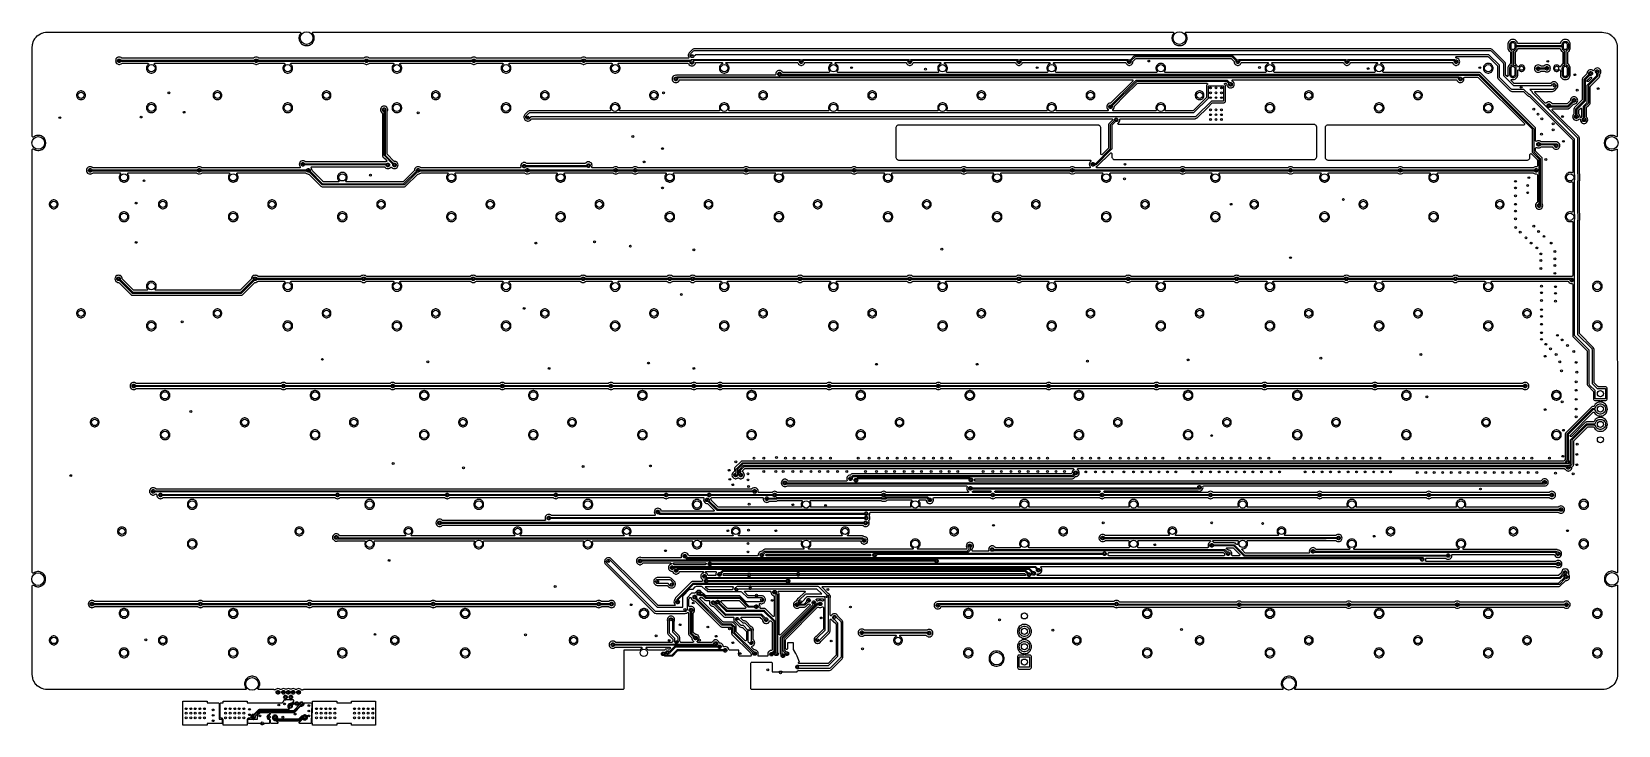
# Model space of a CAD drawing. Extents: x 0.7 to 11, y -6.1 to -1.6.
import ezdxf

# ---------------------------------------------------------------- set-up
doc = ezdxf.new("R2010")
doc.units = 0
doc.header["$MEASUREMENT"] = 0
doc.layers.add('BLACK', color=7, linetype='CONTINUOUS')

msp = doc.modelspace()

# ---------------------------------------------------------------- linework, layer by layer
at = {"layer": 'BLACK', "linetype": 'CONTINUOUS'}
for p, q in [((0.705, -1.655), (0.712, -1.646)), ((0.712, -1.646), (0.72, -1.638)), ((0.712, -1.646), (0.712, -1.646)), ((0.72, -1.638), (0.729, -1.631)), ((0.72, -1.638), (0.72, -1.638)), ((0.729, -1.631), (0.73, -1.63)), ((0.73, -1.63), (0.74, -1.624)), ((0.74, -1.624), (0.75, -1.62)), ((0.74, -1.624), (0.74, -1.624)), ((0.75, -1.62), (0.751, -1.619)), ((0.751, -1.619), (0.762, -1.616)), ((0.762, -1.616), (0.773, -1.614)), ((0.762, -1.616), (0.762, -1.616)), ((0.773, -1.614), (0.774, -1.614)), ((0.774, -1.614), (0.785, -1.613)), ((0.785, -1.613), (0.786, -1.613)), ((0.786, -1.613), (2.346, -1.613)), ((2.346, -1.613), (2.346, -1.613)), ((2.346, -1.613), (2.346, -1.613)), ((2.346, -1.613), (2.426, -1.613)), ((2.42, -1.64), (2.419, -1.648)), ((2.419, -1.648), (2.419, -1.655)), ((2.423, -1.633), (2.42, -1.64)), ((2.426, -1.626), (2.423, -1.633)), ((2.426, -1.613), (2.429, -1.614)), ((2.43, -1.621), (2.426, -1.626)), ((2.429, -1.614), (2.43, -1.616)), ((2.43, -1.616), (2.431, -1.619)), ((2.431, -1.619), (2.43, -1.621)), ((2.43, -1.621), (2.43, -1.621)), ((2.506, -1.618), (2.507, -1.616)), ((2.507, -1.621), (2.506, -1.618)), ((2.507, -1.616), (2.509, -1.614)), ((2.511, -1.626), (2.507, -1.621)), ((2.507, -1.621), (2.507, -1.621)), ((2.509, -1.614), (2.511, -1.613)), ((2.511, -1.613), (8.095, -1.614)), ((2.514, -1.633), (2.511, -1.626)), ((2.517, -1.64), (2.514, -1.633)), ((2.518, -1.648), (2.517, -1.64)), ((2.518, -1.655), (2.518, -1.648)), ((8.089, -1.64), (8.088, -1.648)), ((8.088, -1.648), (8.088, -1.655)), ((8.092, -1.633), (8.089, -1.64)), ((8.095, -1.626), (8.092, -1.633)), ((8.095, -1.614), (8.097, -1.614)), ((8.098, -1.621), (8.095, -1.626)), ((8.097, -1.614), (8.099, -1.617)), ((8.099, -1.619), (8.098, -1.621)), ((8.099, -1.617), (8.099, -1.619)), ((8.175, -1.619), (8.176, -1.616)), ((8.176, -1.621), (8.175, -1.619)), ((8.176, -1.616), (8.178, -1.614)), ((8.18, -1.626), (8.176, -1.621)), ((8.178, -1.614), (8.18, -1.614)), ((8.18, -1.614), (10.232, -1.614)), ((8.183, -1.633), (8.18, -1.626)), ((8.185, -1.64), (8.183, -1.633)), ((8.187, -1.648), (8.185, -1.64)), ((8.187, -1.655), (8.187, -1.648)), ((10.232, -1.614), (10.881, -1.614)), ((10.881, -1.614), (10.881, -1.614)), ((10.881, -1.614), (10.881, -1.614)), ((10.881, -1.614), (10.881, -1.614)), ((10.881, -1.614), (10.881, -1.614)), ((10.881, -1.614), (10.893, -1.615)), ((10.893, -1.615), (10.893, -1.615)), ((10.893, -1.615), (10.905, -1.617)), ((10.905, -1.617), (10.905, -1.617)), ((10.905, -1.617), (10.916, -1.62)), ((10.916, -1.62), (10.916, -1.62)), ((10.916, -1.62), (10.927, -1.625)), ((10.927, -1.625), (10.927, -1.625)), ((10.927, -1.625), (10.937, -1.631)), ((10.937, -1.631), (10.937, -1.632)), ((10.937, -1.632), (10.945, -1.638)), ((10.945, -1.638), (10.946, -1.639)), ((10.946, -1.639), (10.947, -1.639)), ((10.947, -1.639), (10.955, -1.647)), ((10.955, -1.647), (10.955, -1.647)), ((10.955, -1.647), (10.962, -1.656)), ((0.687, -1.711), (0.688, -1.7)), ((0.687, -1.712), (0.687, -1.711)), ((0.687, -2.026), (0.687, -1.712)), ((0.688, -1.699), (0.689, -1.694)), ((0.688, -1.7), (0.688, -1.699)), ((0.689, -1.694), (0.69, -1.688)), ((0.69, -1.687), (0.693, -1.677)), ((0.69, -1.688), (0.69, -1.687)), ((0.69, -1.688), (0.69, -1.688)), ((0.693, -1.677), (0.694, -1.676)), ((0.694, -1.676), (0.698, -1.666)), ((0.698, -1.666), (0.699, -1.665)), ((0.699, -1.664), (0.704, -1.656)), ((0.699, -1.665), (0.699, -1.664)), ((0.704, -1.656), (0.705, -1.655)), ((2.419, -1.655), (2.42, -1.663)), ((2.42, -1.663), (2.423, -1.67)), ((2.423, -1.67), (2.426, -1.676)), ((2.426, -1.676), (2.426, -1.677)), ((2.426, -1.677), (2.431, -1.684)), ((2.431, -1.684), (2.436, -1.689)), ((2.436, -1.689), (2.443, -1.694)), ((2.443, -1.694), (2.446, -1.695)), ((2.446, -1.695), (2.45, -1.697)), ((2.45, -1.697), (2.45, -1.697)), ((2.45, -1.697), (2.45, -1.697)), ((2.45, -1.697), (2.454, -1.698)), ((2.454, -1.698), (2.457, -1.7)), ((2.457, -1.7), (2.465, -1.701)), ((2.465, -1.701), (2.465, -1.701)), ((2.465, -1.701), (2.472, -1.701)), ((2.472, -1.701), (2.48, -1.7)), ((2.48, -1.7), (2.481, -1.699)), ((2.481, -1.699), (2.487, -1.697)), ((2.487, -1.697), (2.494, -1.694)), ((2.494, -1.694), (2.501, -1.689)), ((2.501, -1.689), (2.506, -1.684)), ((2.506, -1.684), (2.511, -1.677)), ((2.511, -1.677), (2.514, -1.67)), ((2.514, -1.67), (2.517, -1.663)), ((2.517, -1.662), (2.518, -1.655)), ((2.517, -1.663), (2.517, -1.662)), ((4.953, -1.747), (4.95, -1.752)), ((4.974, -1.726), (4.953, -1.747)), ((4.962, -1.755), (4.98, -1.736)), ((4.978, -1.723), (4.974, -1.726)), ((4.974, -1.726), (4.974, -1.726)), ((4.983, -1.722), (4.978, -1.723)), ((4.98, -1.736), (4.982, -1.735)), ((4.982, -1.735), (4.985, -1.733)), ((4.982, -1.735), (4.982, -1.735)), ((4.988, -1.721), (4.983, -1.722)), ((4.983, -1.722), (4.983, -1.722)), ((4.985, -1.733), (4.988, -1.733)), ((10.154, -1.721), (4.988, -1.721)), ((4.988, -1.721), (4.988, -1.721)), ((4.988, -1.733), (10.152, -1.732)), ((8.088, -1.655), (8.089, -1.663)), ((8.089, -1.663), (8.092, -1.67)), ((8.092, -1.67), (8.095, -1.676)), ((8.095, -1.676), (8.095, -1.677)), ((8.095, -1.677), (8.1, -1.684)), ((8.1, -1.684), (8.105, -1.689)), ((8.105, -1.689), (8.112, -1.694)), ((8.112, -1.694), (8.115, -1.695)), ((8.115, -1.695), (8.119, -1.697)), ((8.119, -1.697), (8.119, -1.697)), ((8.119, -1.697), (8.119, -1.697)), ((8.119, -1.697), (8.122, -1.698)), ((8.122, -1.698), (8.126, -1.7)), ((8.126, -1.7), (8.134, -1.701)), ((8.134, -1.701), (8.134, -1.701)), ((8.134, -1.701), (8.141, -1.701)), ((8.141, -1.701), (8.149, -1.7)), ((8.149, -1.7), (8.15, -1.699)), ((8.15, -1.699), (8.156, -1.697)), ((8.156, -1.697), (8.163, -1.694)), ((8.163, -1.694), (8.169, -1.689)), ((8.169, -1.689), (8.175, -1.684)), ((8.175, -1.684), (8.18, -1.677)), ((8.18, -1.677), (8.183, -1.67)), ((8.183, -1.67), (8.185, -1.663)), ((8.185, -1.663), (8.186, -1.662)), ((8.186, -1.662), (8.187, -1.655)), ((10.152, -1.732), (10.153, -1.733)), ((10.153, -1.733), (10.157, -1.733)), ((10.159, -1.722), (10.154, -1.721)), ((10.154, -1.721), (10.154, -1.721)), ((10.157, -1.733), (10.16, -1.735)), ((10.164, -1.723), (10.159, -1.722)), ((10.159, -1.722), (10.159, -1.722)), ((10.16, -1.735), (10.238, -1.813)), ((10.168, -1.726), (10.164, -1.723)), ((10.248, -1.806), (10.168, -1.726)), ((10.168, -1.726), (10.168, -1.726)), ((10.272, -1.683), (10.27, -1.689)), ((10.27, -1.689), (10.27, -1.719)), ((10.27, -1.719), (10.272, -1.725)), ((10.274, -1.677), (10.272, -1.683)), ((10.272, -1.683), (10.272, -1.683)), ((10.272, -1.725), (10.272, -1.725)), ((10.272, -1.725), (10.274, -1.731)), ((10.277, -1.672), (10.274, -1.677)), ((10.274, -1.677), (10.274, -1.677)), ((10.274, -1.731), (10.274, -1.731)), ((10.274, -1.731), (10.277, -1.736)), ((10.282, -1.668), (10.277, -1.672)), ((10.277, -1.672), (10.277, -1.672)), ((10.277, -1.736), (10.277, -1.736)), ((10.277, -1.736), (10.282, -1.74)), ((10.287, -1.664), (10.282, -1.668)), ((10.282, -1.668), (10.282, -1.668)), ((10.282, -1.69), (10.284, -1.685)), ((10.282, -1.692), (10.282, -1.69)), ((10.282, -1.718), (10.282, -1.692)), ((10.284, -1.723), (10.282, -1.718)), ((10.282, -1.74), (10.282, -1.74)), ((10.282, -1.74), (10.282, -1.74)), ((10.282, -1.74), (10.284, -1.742)), ((10.284, -1.685), (10.286, -1.68)), ((10.286, -1.728), (10.284, -1.723)), ((10.284, -1.742), (10.286, -1.744)), ((10.286, -1.68), (10.29, -1.677)), ((10.29, -1.731), (10.286, -1.728)), ((10.286, -1.744), (10.286, -1.746)), ((10.286, -1.746), (10.286, -1.817)), ((10.293, -1.662), (10.287, -1.664)), ((10.287, -1.664), (10.287, -1.664)), ((10.29, -1.677), (10.294, -1.674)), ((10.29, -1.691), (10.291, -1.688)), ((10.29, -1.692), (10.29, -1.691)), ((10.29, -1.717), (10.29, -1.692)), ((10.291, -1.72), (10.29, -1.717)), ((10.294, -1.734), (10.29, -1.731)), ((10.291, -1.688), (10.293, -1.685)), ((10.293, -1.723), (10.291, -1.72)), ((10.299, -1.661), (10.293, -1.662)), ((10.293, -1.662), (10.293, -1.662)), ((10.293, -1.685), (10.295, -1.683)), ((10.295, -1.725), (10.293, -1.723)), ((10.294, -1.674), (10.299, -1.673)), ((10.298, -1.735), (10.294, -1.734)), ((10.295, -1.683), (10.297, -1.681)), ((10.297, -1.727), (10.295, -1.725)), ((10.297, -1.681), (10.3, -1.68)), ((10.3, -1.727), (10.297, -1.727)), ((10.298, -1.828), (10.298, -1.735)), ((10.305, -1.661), (10.299, -1.661)), ((10.299, -1.661), (10.299, -1.661)), ((10.299, -1.673), (10.305, -1.673)), ((10.3, -1.68), (10.304, -1.68)), ((10.304, -1.727), (10.3, -1.727)), ((10.304, -1.68), (10.306, -1.681)), ((10.306, -1.727), (10.304, -1.727)), ((10.311, -1.662), (10.305, -1.661)), ((10.305, -1.661), (10.305, -1.661)), ((10.305, -1.673), (10.31, -1.674)), ((10.306, -1.681), (10.309, -1.683)), ((10.309, -1.725), (10.306, -1.727)), ((10.31, -1.734), (10.306, -1.735)), ((10.306, -1.735), (10.306, -1.828)), ((10.309, -1.683), (10.311, -1.685)), ((10.311, -1.723), (10.309, -1.725)), ((10.31, -1.674), (10.314, -1.677)), ((10.314, -1.731), (10.31, -1.734)), ((10.317, -1.664), (10.311, -1.662)), ((10.311, -1.662), (10.311, -1.662)), ((10.311, -1.685), (10.313, -1.688)), ((10.313, -1.72), (10.311, -1.723)), ((10.313, -1.688), (10.314, -1.691)), ((10.314, -1.717), (10.313, -1.72)), ((10.314, -1.677), (10.318, -1.68)), ((10.314, -1.691), (10.314, -1.716)), ((10.314, -1.716), (10.314, -1.717)), ((10.318, -1.728), (10.314, -1.731)), ((10.322, -1.668), (10.317, -1.664)), ((10.317, -1.664), (10.317, -1.664)), ((10.318, -1.68), (10.32, -1.685)), ((10.32, -1.723), (10.318, -1.728)), ((10.318, -1.746), (10.319, -1.743)), ((10.318, -1.817), (10.318, -1.746)), ((10.319, -1.743), (10.32, -1.742)), ((10.32, -1.685), (10.321, -1.69)), ((10.321, -1.718), (10.32, -1.723)), ((10.32, -1.742), (10.322, -1.74)), ((10.321, -1.69), (10.322, -1.7)), ((10.322, -1.716), (10.321, -1.718)), ((10.326, -1.672), (10.322, -1.668)), ((10.322, -1.668), (10.322, -1.668)), ((10.322, -1.7), (10.622, -1.7)), ((10.623, -1.708), (10.322, -1.708)), ((10.322, -1.708), (10.322, -1.716)), ((10.322, -1.74), (10.326, -1.736)), ((10.33, -1.677), (10.326, -1.672)), ((10.326, -1.672), (10.326, -1.672)), ((10.326, -1.736), (10.33, -1.731)), ((10.332, -1.683), (10.33, -1.677)), ((10.33, -1.677), (10.33, -1.677)), ((10.33, -1.731), (10.332, -1.725)), ((10.333, -1.684), (10.332, -1.683)), ((10.332, -1.683), (10.332, -1.683)), ((10.332, -1.683), (10.332, -1.683)), ((10.332, -1.725), (10.333, -1.724)), ((10.333, -1.685), (10.333, -1.684)), ((10.335, -1.687), (10.333, -1.685)), ((10.333, -1.724), (10.334, -1.721)), ((10.334, -1.721), (10.336, -1.72)), ((10.337, -1.688), (10.335, -1.687)), ((10.336, -1.72), (10.337, -1.72)), ((10.607, -1.688), (10.337, -1.688)), ((10.337, -1.72), (10.607, -1.72)), ((10.608, -1.688), (10.607, -1.688)), ((10.607, -1.72), (10.609, -1.72)), ((10.61, -1.687), (10.608, -1.688)), ((10.609, -1.72), (10.611, -1.723)), ((10.612, -1.684), (10.61, -1.687)), ((10.611, -1.723), (10.612, -1.724)), ((10.614, -1.677), (10.612, -1.683)), ((10.612, -1.683), (10.612, -1.683)), ((10.612, -1.683), (10.612, -1.684)), ((10.612, -1.724), (10.612, -1.725)), ((10.612, -1.725), (10.612, -1.725)), ((10.612, -1.725), (10.614, -1.731)), ((10.618, -1.672), (10.614, -1.677)), ((10.614, -1.677), (10.614, -1.677)), ((10.614, -1.731), (10.614, -1.731)), ((10.614, -1.731), (10.618, -1.736)), ((10.622, -1.668), (10.618, -1.672)), ((10.618, -1.672), (10.618, -1.672)), ((10.618, -1.736), (10.618, -1.736)), ((10.618, -1.736), (10.622, -1.74)), ((10.627, -1.664), (10.622, -1.668)), ((10.622, -1.668), (10.622, -1.668)), ((10.622, -1.692), (10.623, -1.69)), ((10.622, -1.7), (10.622, -1.692)), ((10.622, -1.74), (10.622, -1.74)), ((10.622, -1.74), (10.622, -1.74)), ((10.622, -1.74), (10.624, -1.742)), ((10.623, -1.69), (10.624, -1.685)), ((10.623, -1.718), (10.623, -1.708)), ((10.624, -1.723), (10.623, -1.718)), ((10.624, -1.685), (10.627, -1.68)), ((10.627, -1.728), (10.624, -1.723)), ((10.624, -1.742), (10.626, -1.744)), ((10.626, -1.744), (10.626, -1.746)), ((10.626, -1.746), (10.626, -1.817)), ((10.633, -1.662), (10.627, -1.664)), ((10.627, -1.664), (10.627, -1.664)), ((10.627, -1.68), (10.63, -1.677)), ((10.63, -1.731), (10.627, -1.728)), ((10.63, -1.677), (10.635, -1.674)), ((10.63, -1.691), (10.631, -1.688)), ((10.63, -1.692), (10.63, -1.691)), ((10.63, -1.717), (10.63, -1.692)), ((10.631, -1.72), (10.63, -1.717)), ((10.635, -1.734), (10.63, -1.731)), ((10.631, -1.688), (10.633, -1.685)), ((10.633, -1.723), (10.631, -1.72)), ((10.639, -1.661), (10.633, -1.662)), ((10.633, -1.662), (10.633, -1.662)), ((10.633, -1.685), (10.635, -1.683)), ((10.635, -1.725), (10.633, -1.723)), ((10.635, -1.674), (10.64, -1.673)), ((10.635, -1.683), (10.638, -1.681)), ((10.638, -1.727), (10.635, -1.725)), ((10.638, -1.735), (10.635, -1.734)), ((10.638, -1.681), (10.641, -1.68)), ((10.641, -1.727), (10.638, -1.727)), ((10.638, -1.828), (10.638, -1.735)), ((10.645, -1.661), (10.639, -1.661)), ((10.639, -1.661), (10.639, -1.661)), ((10.64, -1.673), (10.645, -1.673)), ((10.641, -1.68), (10.644, -1.68)), ((10.644, -1.727), (10.641, -1.727)), ((10.644, -1.68), (10.647, -1.681)), ((10.647, -1.727), (10.644, -1.727)), ((10.651, -1.662), (10.645, -1.661)), ((10.645, -1.661), (10.645, -1.661)), ((10.645, -1.673), (10.65, -1.674)), ((10.65, -1.734), (10.646, -1.735)), ((10.646, -1.735), (10.646, -1.828)), ((10.647, -1.681), (10.649, -1.683)), ((10.649, -1.725), (10.647, -1.727)), ((10.649, -1.683), (10.651, -1.685)), ((10.651, -1.723), (10.649, -1.725)), ((10.65, -1.674), (10.654, -1.677)), ((10.654, -1.731), (10.65, -1.734)), ((10.657, -1.664), (10.651, -1.662)), ((10.651, -1.662), (10.651, -1.662)), ((10.651, -1.685), (10.653, -1.688)), ((10.653, -1.72), (10.651, -1.723)), ((10.653, -1.688), (10.654, -1.691)), ((10.654, -1.717), (10.653, -1.72)), ((10.654, -1.677), (10.658, -1.68)), ((10.654, -1.691), (10.654, -1.716)), ((10.654, -1.716), (10.654, -1.717)), ((10.658, -1.728), (10.654, -1.731)), ((10.662, -1.668), (10.657, -1.664)), ((10.657, -1.664), (10.657, -1.664)), ((10.658, -1.68), (10.66, -1.685)), ((10.66, -1.723), (10.658, -1.728)), ((10.658, -1.746), (10.659, -1.743)), ((10.658, -1.817), (10.658, -1.746)), ((10.659, -1.743), (10.66, -1.742)), ((10.66, -1.685), (10.662, -1.69)), ((10.662, -1.718), (10.66, -1.723)), ((10.66, -1.742), (10.662, -1.74)), ((10.667, -1.672), (10.662, -1.668)), ((10.662, -1.668), (10.662, -1.668)), ((10.662, -1.69), (10.662, -1.716)), ((10.662, -1.716), (10.662, -1.718)), ((10.662, -1.74), (10.667, -1.736)), ((10.67, -1.677), (10.667, -1.672)), ((10.667, -1.672), (10.667, -1.672)), ((10.667, -1.736), (10.67, -1.731)), ((10.672, -1.683), (10.67, -1.677)), ((10.67, -1.677), (10.67, -1.677)), ((10.67, -1.731), (10.672, -1.725)), ((10.673, -1.685), (10.672, -1.683)), ((10.672, -1.683), (10.672, -1.683)), ((10.672, -1.725), (10.674, -1.719)), ((10.674, -1.689), (10.673, -1.685)), ((10.674, -1.719), (10.674, -1.689)), ((10.674, -1.689), (10.674, -1.689)), ((10.674, -1.689), (10.674, -1.689)), ((10.962, -1.656), (10.962, -1.657)), ((10.962, -1.657), (10.968, -1.666)), ((10.968, -1.666), (10.969, -1.667)), ((10.969, -1.667), (10.973, -1.677)), ((10.973, -1.677), (10.973, -1.678)), ((10.973, -1.678), (10.977, -1.688)), ((10.977, -1.688), (10.977, -1.689)), ((10.977, -1.689), (10.979, -1.7)), ((10.979, -1.7), (10.979, -1.701)), ((10.979, -1.701), (10.98, -1.712)), ((10.98, -1.712), (10.98, -1.712)), ((10.98, -1.712), (10.98, -2.289)), ((1.229, -1.793), (1.228, -1.799)), ((1.228, -1.799), (1.228, -1.799)), ((1.228, -1.799), (1.229, -1.805)), ((1.231, -1.787), (1.229, -1.793)), ((1.229, -1.793), (1.229, -1.793)), ((1.229, -1.805), (1.229, -1.805)), ((1.229, -1.805), (1.231, -1.81)), ((1.235, -1.782), (1.231, -1.787)), ((1.231, -1.81), (1.231, -1.811)), ((1.231, -1.811), (1.235, -1.816)), ((1.24, -1.779), (1.235, -1.782)), ((1.235, -1.816), (1.24, -1.82)), ((1.246, -1.776), (1.24, -1.779)), ((1.24, -1.799), (1.241, -1.795)), ((1.241, -1.803), (1.24, -1.799)), ((1.24, -1.82), (1.246, -1.822)), ((1.241, -1.795), (1.243, -1.792)), ((1.243, -1.807), (1.241, -1.803)), ((1.243, -1.792), (1.246, -1.789)), ((1.246, -1.809), (1.243, -1.807)), ((1.252, -1.775), (1.246, -1.776)), ((1.246, -1.776), (1.246, -1.776)), ((1.246, -1.789), (1.25, -1.788)), ((1.25, -1.811), (1.246, -1.809)), ((1.246, -1.822), (1.249, -1.823)), ((1.249, -1.823), (1.252, -1.823)), ((1.25, -1.788), (1.254, -1.788)), ((1.254, -1.811), (1.25, -1.811)), ((1.258, -1.776), (1.252, -1.775)), ((1.252, -1.775), (1.252, -1.775)), ((1.252, -1.823), (1.252, -1.823)), ((1.252, -1.823), (1.252, -1.823)), ((1.252, -1.823), (1.254, -1.823)), ((1.254, -1.788), (1.258, -1.789)), ((1.258, -1.809), (1.254, -1.811)), ((1.254, -1.823), (1.258, -1.822)), ((1.264, -1.779), (1.258, -1.776)), ((1.258, -1.776), (1.258, -1.776)), ((1.258, -1.789), (1.261, -1.792)), ((1.261, -1.807), (1.258, -1.809)), ((1.258, -1.822), (1.264, -1.82)), ((1.261, -1.792), (1.263, -1.795)), ((1.263, -1.803), (1.261, -1.807)), ((1.263, -1.795), (1.263, -1.795)), ((1.263, -1.795), (2.131, -1.795)), ((2.131, -1.803), (1.263, -1.803)), ((1.263, -1.803), (1.263, -1.803)), ((1.269, -1.782), (1.264, -1.779)), ((1.264, -1.82), (1.269, -1.816)), ((1.269, -1.783), (1.269, -1.782)), ((1.269, -1.782), (1.269, -1.782)), ((1.269, -1.782), (1.269, -1.782)), ((1.272, -1.783), (1.269, -1.783)), ((1.269, -1.816), (1.272, -1.815)), ((1.269, -1.816), (1.269, -1.816)), ((1.269, -1.816), (1.269, -1.816)), ((2.122, -1.783), (1.272, -1.783)), ((1.272, -1.815), (1.272, -1.815)), ((1.272, -1.815), (1.437, -1.815)), ((1.43, -1.839), (1.429, -1.845)), ((1.429, -1.845), (1.429, -1.851)), ((1.429, -1.851), (1.43, -1.857)), ((1.433, -1.833), (1.43, -1.839)), ((1.43, -1.839), (1.43, -1.839)), ((1.436, -1.828), (1.433, -1.833)), ((1.433, -1.833), (1.433, -1.833)), ((1.441, -1.823), (1.436, -1.828)), ((1.436, -1.828), (1.436, -1.828)), ((1.437, -1.815), (1.44, -1.816)), ((1.44, -1.816), (1.442, -1.818)), ((1.442, -1.821), (1.441, -1.823)), ((1.441, -1.823), (1.441, -1.823)), ((1.441, -1.823), (1.441, -1.823)), ((1.442, -1.818), (1.442, -1.821)), ((1.479, -1.819), (1.481, -1.816)), ((1.479, -1.821), (1.479, -1.819)), ((1.481, -1.823), (1.479, -1.821)), ((1.481, -1.816), (1.483, -1.815)), ((1.485, -1.828), (1.481, -1.823)), ((1.481, -1.823), (1.481, -1.823)), ((1.483, -1.815), (1.484, -1.815)), ((1.484, -1.815), (2.122, -1.815)), ((1.489, -1.833), (1.485, -1.828)), ((1.485, -1.828), (1.485, -1.828)), ((1.489, -1.835), (1.489, -1.833)), ((1.489, -1.833), (1.489, -1.833)), ((1.491, -1.839), (1.489, -1.835)), ((1.492, -1.845), (1.491, -1.839)), ((1.491, -1.857), (1.492, -1.851)), ((1.492, -1.851), (1.492, -1.845)), ((1.492, -1.845), (1.492, -1.845)), ((1.492, -1.845), (1.492, -1.845)), ((1.492, -1.845), (1.492, -1.845)), ((2.125, -1.782), (2.122, -1.783)), ((2.122, -1.783), (2.122, -1.783)), ((2.122, -1.815), (2.124, -1.816)), ((2.124, -1.816), (2.125, -1.816)), ((2.13, -1.779), (2.125, -1.782)), ((2.125, -1.782), (2.125, -1.782)), ((2.125, -1.782), (2.125, -1.782)), ((2.125, -1.816), (2.125, -1.816)), ((2.125, -1.816), (2.125, -1.816)), ((2.125, -1.816), (2.13, -1.82)), ((2.136, -1.776), (2.13, -1.779)), ((2.13, -1.779), (2.13, -1.779)), ((2.13, -1.82), (2.136, -1.822)), ((2.131, -1.795), (2.133, -1.792)), ((2.131, -1.795), (2.131, -1.795)), ((2.133, -1.807), (2.131, -1.803)), ((2.131, -1.803), (2.131, -1.803)), ((2.133, -1.792), (2.136, -1.789)), ((2.136, -1.809), (2.133, -1.807)), ((2.142, -1.775), (2.136, -1.776)), ((2.136, -1.776), (2.136, -1.776)), ((2.136, -1.789), (2.14, -1.788)), ((2.14, -1.811), (2.136, -1.809)), ((2.136, -1.822), (2.139, -1.823)), ((2.139, -1.823), (2.142, -1.823)), ((2.14, -1.788), (2.144, -1.788)), ((2.144, -1.811), (2.14, -1.811)), ((2.148, -1.776), (2.142, -1.775)), ((2.142, -1.775), (2.142, -1.775)), ((2.142, -1.823), (2.142, -1.823)), ((2.142, -1.823), (2.142, -1.823)), ((2.142, -1.823), (2.144, -1.823)), ((2.144, -1.788), (2.148, -1.789)), ((2.148, -1.809), (2.144, -1.811)), ((2.144, -1.823), (2.148, -1.822)), ((2.154, -1.779), (2.148, -1.776)), ((2.148, -1.776), (2.148, -1.776)), ((2.148, -1.789), (2.151, -1.792)), ((2.151, -1.807), (2.148, -1.809)), ((2.148, -1.822), (2.154, -1.82)), ((2.151, -1.792), (2.153, -1.795)), ((2.153, -1.803), (2.151, -1.807)), ((2.153, -1.795), (2.153, -1.795)), ((2.153, -1.795), (2.847, -1.795)), ((2.847, -1.803), (2.153, -1.803)), ((2.153, -1.803), (2.153, -1.803)), ((2.159, -1.782), (2.154, -1.779)), ((2.154, -1.82), (2.159, -1.816)), ((2.159, -1.783), (2.159, -1.782)), ((2.159, -1.782), (2.159, -1.782)), ((2.159, -1.782), (2.159, -1.782)), ((2.162, -1.783), (2.159, -1.783)), ((2.159, -1.816), (2.161, -1.815)), ((2.159, -1.816), (2.159, -1.816)), ((2.159, -1.816), (2.159, -1.816)), ((2.161, -1.815), (2.162, -1.815)), ((2.838, -1.783), (2.162, -1.783)), ((2.162, -1.815), (2.323, -1.815)), ((2.316, -1.839), (2.315, -1.845)), ((2.315, -1.845), (2.315, -1.851)), ((2.315, -1.851), (2.316, -1.857)), ((2.319, -1.833), (2.316, -1.839)), ((2.316, -1.839), (2.316, -1.839)), ((2.322, -1.828), (2.319, -1.833)), ((2.319, -1.833), (2.319, -1.833)), ((2.327, -1.823), (2.322, -1.828)), ((2.322, -1.828), (2.322, -1.828)), ((2.323, -1.815), (2.326, -1.816)), ((2.326, -1.816), (2.328, -1.818)), ((2.328, -1.821), (2.327, -1.823)), ((2.327, -1.823), (2.327, -1.823)), ((2.327, -1.823), (2.327, -1.823)), ((2.328, -1.818), (2.328, -1.821)), ((2.365, -1.819), (2.366, -1.816)), ((2.365, -1.821), (2.365, -1.819)), ((2.366, -1.823), (2.365, -1.821)), ((2.366, -1.816), (2.369, -1.815)), ((2.371, -1.828), (2.366, -1.823)), ((2.366, -1.823), (2.366, -1.823)), ((2.369, -1.815), (2.37, -1.815)), ((2.37, -1.815), (2.838, -1.815)), ((2.374, -1.833), (2.371, -1.828)), ((2.371, -1.828), (2.371, -1.828)), ((2.375, -1.835), (2.374, -1.833)), ((2.374, -1.833), (2.374, -1.833)), ((2.377, -1.839), (2.375, -1.835)), ((2.378, -1.845), (2.377, -1.839)), ((2.377, -1.857), (2.378, -1.851)), ((2.378, -1.851), (2.378, -1.845)), ((2.378, -1.845), (2.378, -1.845)), ((2.378, -1.845), (2.378, -1.845)), ((2.378, -1.845), (2.378, -1.845)), ((2.839, -1.783), (2.838, -1.783)), ((2.838, -1.815), (2.841, -1.816)), ((2.841, -1.782), (2.839, -1.783)), ((2.846, -1.779), (2.841, -1.782)), ((2.841, -1.782), (2.841, -1.782)), ((2.841, -1.782), (2.841, -1.782)), ((2.841, -1.816), (2.841, -1.816)), ((2.841, -1.816), (2.841, -1.816)), ((2.841, -1.816), (2.841, -1.816)), ((2.841, -1.816), (2.846, -1.82)), ((2.852, -1.776), (2.846, -1.779)), ((2.846, -1.779), (2.846, -1.779)), ((2.846, -1.82), (2.852, -1.822)), ((2.847, -1.795), (2.849, -1.792)), ((2.847, -1.795), (2.847, -1.795)), ((2.849, -1.807), (2.847, -1.803)), ((2.847, -1.803), (2.847, -1.803)), ((2.849, -1.792), (2.852, -1.789)), ((2.852, -1.809), (2.849, -1.807)), ((2.858, -1.775), (2.852, -1.776)), ((2.852, -1.776), (2.852, -1.776)), ((2.852, -1.789), (2.856, -1.788)), ((2.856, -1.811), (2.852, -1.809)), ((2.852, -1.822), (2.855, -1.823)), ((2.855, -1.823), (2.858, -1.823)), ((2.856, -1.788), (2.86, -1.788)), ((2.86, -1.811), (2.856, -1.811)), ((2.864, -1.776), (2.858, -1.775)), ((2.858, -1.775), (2.858, -1.775)), ((2.858, -1.823), (2.858, -1.823)), ((2.858, -1.823), (2.858, -1.823)), ((2.858, -1.823), (2.86, -1.823)), ((2.86, -1.788), (2.864, -1.789)), ((2.864, -1.809), (2.86, -1.811)), ((2.86, -1.823), (2.864, -1.822)), ((2.87, -1.779), (2.864, -1.776)), ((2.864, -1.776), (2.864, -1.776)), ((2.864, -1.789), (2.867, -1.792)), ((2.867, -1.807), (2.864, -1.809)), ((2.864, -1.822), (2.87, -1.82)), ((2.867, -1.792), (2.869, -1.795)), ((2.869, -1.803), (2.867, -1.807)), ((2.869, -1.795), (2.869, -1.795)), ((2.869, -1.795), (3.544, -1.795)), ((3.544, -1.803), (2.869, -1.803)), ((2.869, -1.803), (2.869, -1.803)), ((2.875, -1.782), (2.87, -1.779)), ((2.87, -1.82), (2.875, -1.816)), ((2.876, -1.783), (2.875, -1.782)), ((2.875, -1.782), (2.875, -1.782)), ((2.875, -1.782), (2.875, -1.782)), ((2.875, -1.816), (2.878, -1.815)), ((2.875, -1.816), (2.875, -1.816)), ((2.875, -1.816), (2.875, -1.816)), ((2.878, -1.783), (2.876, -1.783)), ((3.535, -1.783), (2.878, -1.783)), ((2.878, -1.815), (2.878, -1.815)), ((2.878, -1.815), (3.032, -1.815)), ((3.025, -1.839), (3.024, -1.845)), ((3.024, -1.845), (3.024, -1.851)), ((3.024, -1.851), (3.025, -1.857)), ((3.027, -1.833), (3.025, -1.839)), ((3.025, -1.839), (3.025, -1.839)), ((3.031, -1.828), (3.027, -1.833)), ((3.027, -1.833), (3.027, -1.833)), ((3.035, -1.823), (3.031, -1.828)), ((3.031, -1.828), (3.031, -1.828)), ((3.032, -1.815), (3.034, -1.816)), ((3.034, -1.816), (3.036, -1.818)), ((3.036, -1.823), (3.035, -1.823)), ((3.035, -1.823), (3.035, -1.823)), ((3.036, -1.818), (3.037, -1.821)), ((3.037, -1.821), (3.036, -1.823)), ((3.074, -1.819), (3.075, -1.816)), ((3.074, -1.821), (3.074, -1.819)), ((3.075, -1.823), (3.074, -1.821)), ((3.075, -1.816), (3.078, -1.815)), ((3.08, -1.828), (3.075, -1.823)), ((3.075, -1.823), (3.075, -1.823)), ((3.078, -1.815), (3.078, -1.815)), ((3.078, -1.815), (3.535, -1.815)), ((3.083, -1.833), (3.08, -1.828)), ((3.08, -1.828), (3.08, -1.828)), ((3.084, -1.835), (3.083, -1.833)), ((3.083, -1.833), (3.083, -1.833)), ((3.085, -1.839), (3.084, -1.835)), ((3.087, -1.845), (3.085, -1.839)), ((3.085, -1.857), (3.087, -1.851)), ((3.087, -1.851), (3.087, -1.845)), ((3.087, -1.845), (3.087, -1.845)), ((3.087, -1.845), (3.087, -1.845)), ((3.087, -1.845), (3.087, -1.845)), ((3.536, -1.783), (3.535, -1.783)), ((3.535, -1.815), (3.538, -1.816)), ((3.538, -1.782), (3.536, -1.783)), ((3.543, -1.779), (3.538, -1.782)), ((3.538, -1.782), (3.538, -1.782)), ((3.538, -1.782), (3.538, -1.782)), ((3.538, -1.816), (3.538, -1.816)), ((3.538, -1.816), (3.538, -1.816)), ((3.538, -1.816), (3.538, -1.816)), ((3.538, -1.816), (3.543, -1.82)), ((3.549, -1.776), (3.543, -1.779)), ((3.543, -1.779), (3.543, -1.779)), ((3.543, -1.82), (3.549, -1.822)), ((3.544, -1.795), (3.546, -1.792)), ((3.544, -1.795), (3.544, -1.795)), ((3.546, -1.807), (3.544, -1.803)), ((3.544, -1.803), (3.544, -1.803)), ((3.546, -1.792), (3.549, -1.789)), ((3.549, -1.809), (3.546, -1.807)), ((3.555, -1.775), (3.549, -1.776)), ((3.549, -1.776), (3.549, -1.776)), ((3.549, -1.789), (3.553, -1.788)), ((3.553, -1.811), (3.549, -1.809)), ((3.549, -1.822), (3.552, -1.823)), ((3.552, -1.823), (3.555, -1.823)), ((3.553, -1.788), (3.557, -1.788)), ((3.557, -1.811), (3.553, -1.811)), ((3.561, -1.776), (3.555, -1.775)), ((3.555, -1.775), (3.555, -1.775)), ((3.555, -1.823), (3.555, -1.823)), ((3.555, -1.823), (3.555, -1.823)), ((3.555, -1.823), (3.557, -1.823)), ((3.557, -1.788), (3.561, -1.789)), ((3.561, -1.809), (3.557, -1.811)), ((3.557, -1.823), (3.561, -1.822)), ((3.567, -1.779), (3.561, -1.776)), ((3.561, -1.776), (3.561, -1.776)), ((3.561, -1.789), (3.564, -1.792)), ((3.564, -1.807), (3.561, -1.809)), ((3.561, -1.822), (3.567, -1.82)), ((3.564, -1.792), (3.566, -1.795)), ((3.566, -1.803), (3.564, -1.807)), ((3.566, -1.795), (3.566, -1.795)), ((3.566, -1.795), (4.257, -1.795)), ((4.257, -1.803), (3.566, -1.803)), ((3.566, -1.803), (3.566, -1.803)), ((3.572, -1.782), (3.567, -1.779)), ((3.567, -1.82), (3.572, -1.816)), ((3.572, -1.783), (3.572, -1.782)), ((3.572, -1.782), (3.572, -1.782)), ((3.572, -1.782), (3.572, -1.782)), ((3.575, -1.783), (3.572, -1.783)), ((3.572, -1.816), (3.575, -1.815)), ((3.572, -1.816), (3.572, -1.816)), ((3.572, -1.816), (3.572, -1.816)), ((4.248, -1.783), (3.575, -1.783)), ((3.575, -1.815), (3.575, -1.815)), ((3.575, -1.815), (3.74, -1.815)), ((3.733, -1.839), (3.732, -1.845)), ((3.732, -1.845), (3.732, -1.851)), ((3.732, -1.851), (3.733, -1.857)), ((3.736, -1.833), (3.733, -1.839)), ((3.733, -1.839), (3.733, -1.839)), ((3.739, -1.828), (3.736, -1.833)), ((3.736, -1.833), (3.736, -1.833)), ((3.744, -1.823), (3.739, -1.828)), ((3.739, -1.828), (3.739, -1.828)), ((3.74, -1.815), (3.743, -1.816)), ((3.743, -1.816), (3.745, -1.818)), ((3.745, -1.821), (3.744, -1.823)), ((3.744, -1.823), (3.744, -1.823)), ((3.744, -1.823), (3.744, -1.823)), ((3.745, -1.818), (3.745, -1.821)), ((3.782, -1.819), (3.784, -1.816)), ((3.782, -1.821), (3.782, -1.819)), ((3.784, -1.823), (3.782, -1.821)), ((3.784, -1.816), (3.786, -1.815)), ((3.788, -1.828), (3.784, -1.823)), ((3.784, -1.823), (3.784, -1.823)), ((3.786, -1.815), (3.787, -1.815)), ((3.787, -1.815), (4.248, -1.815)), ((3.792, -1.833), (3.788, -1.828)), ((3.788, -1.828), (3.788, -1.828)), ((3.792, -1.835), (3.792, -1.833)), ((3.792, -1.833), (3.792, -1.833)), ((3.794, -1.839), (3.792, -1.835)), ((3.795, -1.845), (3.794, -1.839)), ((3.794, -1.857), (3.795, -1.851)), ((3.795, -1.851), (3.795, -1.845)), ((3.795, -1.845), (3.795, -1.845)), ((3.795, -1.845), (3.795, -1.845)), ((3.795, -1.845), (3.795, -1.845)), ((4.251, -1.782), (4.248, -1.783)), ((4.248, -1.783), (4.248, -1.783)), ((4.248, -1.815), (4.25, -1.816)), ((4.25, -1.816), (4.251, -1.816)), ((4.256, -1.779), (4.251, -1.782)), ((4.251, -1.782), (4.251, -1.782)), ((4.251, -1.782), (4.251, -1.782)), ((4.251, -1.816), (4.251, -1.816)), ((4.251, -1.816), (4.251, -1.816)), ((4.251, -1.816), (4.256, -1.82)), ((4.262, -1.776), (4.256, -1.779)), ((4.256, -1.779), (4.256, -1.779)), ((4.256, -1.82), (4.262, -1.822)), ((4.257, -1.795), (4.259, -1.792)), ((4.257, -1.795), (4.257, -1.795)), ((4.259, -1.807), (4.257, -1.803)), ((4.257, -1.803), (4.257, -1.803)), ((4.259, -1.792), (4.262, -1.789)), ((4.262, -1.809), (4.259, -1.807)), ((4.268, -1.775), (4.262, -1.776)), ((4.262, -1.776), (4.262, -1.776)), ((4.262, -1.789), (4.266, -1.788)), ((4.266, -1.811), (4.262, -1.809)), ((4.262, -1.822), (4.265, -1.823)), ((4.265, -1.823), (4.268, -1.823)), ((4.266, -1.788), (4.27, -1.788)), ((4.27, -1.811), (4.266, -1.811)), ((4.274, -1.776), (4.268, -1.775)), ((4.268, -1.775), (4.268, -1.775)), ((4.268, -1.823), (4.268, -1.823)), ((4.268, -1.823), (4.268, -1.823)), ((4.268, -1.823), (4.27, -1.823)), ((4.27, -1.788), (4.274, -1.789)), ((4.274, -1.809), (4.27, -1.811)), ((4.27, -1.823), (4.274, -1.822)), ((4.28, -1.779), (4.274, -1.776)), ((4.274, -1.776), (4.274, -1.776)), ((4.274, -1.789), (4.277, -1.792)), ((4.277, -1.807), (4.274, -1.809)), ((4.274, -1.822), (4.28, -1.82)), ((4.277, -1.792), (4.279, -1.795)), ((4.279, -1.803), (4.277, -1.807)), ((4.279, -1.795), (4.279, -1.795)), ((4.279, -1.795), (4.961, -1.795)), ((4.959, -1.803), (4.279, -1.803)), ((4.279, -1.803), (4.279, -1.803)), ((4.285, -1.782), (4.28, -1.779)), ((4.28, -1.82), (4.285, -1.816)), ((4.285, -1.783), (4.285, -1.782)), ((4.285, -1.782), (4.285, -1.782)), ((4.285, -1.782), (4.285, -1.782)), ((4.288, -1.783), (4.285, -1.783)), ((4.285, -1.816), (4.287, -1.815)), ((4.285, -1.816), (4.285, -1.816)), ((4.285, -1.816), (4.285, -1.816)), ((4.287, -1.815), (4.288, -1.815)), ((4.946, -1.783), (4.288, -1.783)), ((4.288, -1.815), (4.449, -1.815)), ((4.442, -1.839), (4.441, -1.845)), ((4.441, -1.845), (4.441, -1.851)), ((4.441, -1.851), (4.442, -1.857)), ((4.445, -1.833), (4.442, -1.839)), ((4.442, -1.839), (4.442, -1.839)), ((4.448, -1.828), (4.445, -1.833)), ((4.445, -1.833), (4.445, -1.833)), ((4.453, -1.823), (4.448, -1.828)), ((4.448, -1.828), (4.448, -1.828)), ((4.449, -1.815), (4.452, -1.816)), ((4.452, -1.816), (4.454, -1.818)), ((4.454, -1.821), (4.453, -1.823)), ((4.453, -1.823), (4.453, -1.823)), ((4.453, -1.823), (4.453, -1.823)), ((4.454, -1.818), (4.454, -1.821)), ((4.491, -1.819), (4.492, -1.816)), ((4.491, -1.821), (4.491, -1.819)), ((4.492, -1.823), (4.491, -1.821)), ((4.492, -1.816), (4.495, -1.815)), ((4.497, -1.828), (4.492, -1.823)), ((4.492, -1.823), (4.492, -1.823)), ((4.495, -1.815), (4.496, -1.815)), ((4.496, -1.815), (4.944, -1.815)), ((4.5, -1.833), (4.497, -1.828)), ((4.497, -1.828), (4.497, -1.828)), ((4.501, -1.835), (4.5, -1.833)), ((4.5, -1.833), (4.5, -1.833)), ((4.503, -1.839), (4.501, -1.835)), ((4.504, -1.845), (4.503, -1.839)), ((4.503, -1.857), (4.504, -1.851)), ((4.504, -1.851), (4.504, -1.845)), ((4.504, -1.845), (4.504, -1.845)), ((4.504, -1.845), (4.504, -1.845)), ((4.504, -1.845), (4.504, -1.845)), ((4.944, -1.815), (4.947, -1.816)), ((4.948, -1.783), (4.946, -1.783)), ((4.948, -1.756), (4.947, -1.761)), ((4.947, -1.761), (4.947, -1.766)), ((4.947, -1.766), (4.948, -1.771)), ((4.947, -1.816), (4.949, -1.818)), ((4.95, -1.752), (4.948, -1.756)), ((4.948, -1.756), (4.948, -1.756)), ((4.948, -1.771), (4.948, -1.771)), ((4.948, -1.771), (4.95, -1.776)), ((4.95, -1.781), (4.948, -1.783)), ((4.949, -1.818), (4.949, -1.818)), ((4.949, -1.818), (4.95, -1.821)), ((4.95, -1.776), (4.95, -1.776)), ((4.95, -1.776), (4.95, -1.776)), ((4.95, -1.776), (4.951, -1.778)), ((4.951, -1.778), (4.95, -1.781)), ((4.95, -1.821), (4.954, -1.826)), ((4.954, -1.826), (4.959, -1.83)), ((4.959, -1.762), (4.96, -1.759)), ((4.959, -1.766), (4.959, -1.762)), ((4.96, -1.769), (4.959, -1.766)), ((4.96, -1.805), (4.959, -1.803)), ((4.959, -1.81), (4.96, -1.805)), ((4.96, -1.814), (4.959, -1.81)), ((4.959, -1.83), (4.965, -1.833)), ((4.96, -1.759), (4.962, -1.755)), ((4.962, -1.772), (4.96, -1.769)), ((4.96, -1.805), (4.96, -1.805)), ((4.962, -1.817), (4.96, -1.814)), ((4.961, -1.795), (4.961, -1.795)), ((4.961, -1.795), (4.963, -1.796)), ((4.964, -1.775), (4.962, -1.772)), ((4.965, -1.82), (4.962, -1.817)), ((4.963, -1.796), (4.966, -1.799)), ((4.967, -1.777), (4.964, -1.775)), ((4.969, -1.821), (4.965, -1.82)), ((4.965, -1.833), (4.968, -1.833)), ((4.966, -1.799), (4.969, -1.798)), ((4.971, -1.777), (4.967, -1.777)), ((4.967, -1.794), (4.968, -1.792)), ((4.967, -1.795), (4.967, -1.794)), ((4.968, -1.797), (4.967, -1.795)), ((4.968, -1.792), (4.969, -1.791)), ((4.969, -1.798), (4.968, -1.797)), ((4.968, -1.797), (4.968, -1.797)), ((4.968, -1.833), (4.971, -1.833)), ((4.969, -1.791), (4.97, -1.791)), ((4.969, -1.798), (4.969, -1.798)), ((4.973, -1.821), (4.969, -1.821)), ((4.97, -1.791), (5.67, -1.79)), ((4.974, -1.777), (4.971, -1.777)), ((4.971, -1.833), (4.971, -1.833)), ((4.971, -1.833), (4.971, -1.833)), ((4.971, -1.833), (4.973, -1.833)), ((4.977, -1.82), (4.973, -1.821)), ((4.973, -1.833), (4.977, -1.833)), ((4.978, -1.777), (4.974, -1.777)), ((4.98, -1.817), (4.977, -1.82)), ((4.977, -1.833), (4.983, -1.83)), ((4.981, -1.775), (4.978, -1.777)), ((5.669, -1.798), (4.98, -1.798)), ((4.98, -1.798), (4.981, -1.799)), ((4.982, -1.814), (4.98, -1.817)), ((4.982, -1.774), (4.981, -1.775)), ((4.981, -1.799), (4.982, -1.8)), ((4.982, -1.804), (4.981, -1.804)), ((4.981, -1.804), (4.982, -1.805)), ((4.996, -1.76), (4.982, -1.774)), ((4.982, -1.8), (4.982, -1.8)), ((4.982, -1.8), (4.982, -1.801)), ((4.982, -1.801), (4.982, -1.803)), ((4.982, -1.803), (4.982, -1.804)), ((4.982, -1.805), (4.983, -1.81)), ((4.983, -1.81), (4.982, -1.814)), ((4.983, -1.83), (4.988, -1.826)), ((4.988, -1.826), (4.992, -1.821)), ((4.992, -1.821), (4.994, -1.816)), ((4.994, -1.814), (4.995, -1.812)), ((4.994, -1.816), (4.994, -1.814)), ((4.995, -1.812), (4.997, -1.81)), ((10.146, -1.76), (4.996, -1.76)), ((4.997, -1.81), (4.999, -1.81)), ((4.999, -1.81), (5.166, -1.81)), ((5.151, -1.839), (5.15, -1.845)), ((5.15, -1.845), (5.15, -1.851)), ((5.15, -1.851), (5.151, -1.857)), ((5.153, -1.833), (5.151, -1.839)), ((5.151, -1.839), (5.151, -1.839)), ((5.157, -1.828), (5.153, -1.833)), ((5.153, -1.833), (5.153, -1.833)), ((5.161, -1.824), (5.157, -1.828)), ((5.157, -1.828), (5.157, -1.828)), ((5.166, -1.82), (5.161, -1.824)), ((5.161, -1.824), (5.161, -1.824)), ((5.166, -1.81), (5.168, -1.811)), ((5.168, -1.82), (5.166, -1.82)), ((5.166, -1.82), (5.166, -1.82)), ((5.168, -1.811), (5.17, -1.813)), ((5.169, -1.818), (5.168, -1.82)), ((5.171, -1.816), (5.169, -1.818)), ((5.17, -1.813), (5.171, -1.816)), ((5.192, -1.813), (5.194, -1.811)), ((5.192, -1.815), (5.192, -1.813)), ((5.193, -1.818), (5.192, -1.815)), ((5.195, -1.82), (5.193, -1.818)), ((5.194, -1.811), (5.197, -1.81)), ((5.196, -1.82), (5.195, -1.82)), ((5.201, -1.824), (5.196, -1.82)), ((5.196, -1.82), (5.196, -1.82)), ((5.197, -1.81), (5.654, -1.81)), ((5.206, -1.828), (5.201, -1.824)), ((5.201, -1.824), (5.201, -1.824)), ((5.209, -1.833), (5.206, -1.828)), ((5.206, -1.828), (5.206, -1.828)), ((5.21, -1.835), (5.209, -1.833)), ((5.209, -1.833), (5.209, -1.833)), ((5.211, -1.839), (5.21, -1.835)), ((5.213, -1.845), (5.211, -1.839)), ((5.211, -1.857), (5.213, -1.851)), ((5.213, -1.851), (5.213, -1.845)), ((5.213, -1.845), (5.213, -1.845)), ((5.213, -1.845), (5.213, -1.845)), ((5.213, -1.845), (5.213, -1.845)), ((5.654, -1.81), (5.657, -1.811)), ((5.657, -1.811), (5.659, -1.813)), ((5.659, -1.813), (5.659, -1.813)), ((5.659, -1.813), (5.66, -1.817)), ((5.66, -1.817), (5.66, -1.817)), ((5.66, -1.817), (5.66, -1.817)), ((5.66, -1.817), (5.664, -1.822)), ((5.664, -1.822), (5.669, -1.826)), ((5.671, -1.8), (5.669, -1.798)), ((5.669, -1.805), (5.67, -1.801)), ((5.67, -1.809), (5.669, -1.805)), ((5.669, -1.826), (5.675, -1.828)), ((5.67, -1.79), (5.671, -1.791)), ((5.67, -1.801), (5.671, -1.8)), ((5.672, -1.813), (5.67, -1.809)), ((5.671, -1.791), (5.673, -1.791)), ((5.675, -1.815), (5.672, -1.813)), ((5.673, -1.791), (5.676, -1.795)), ((5.679, -1.817), (5.675, -1.815)), ((5.675, -1.828), (5.678, -1.829)), ((5.676, -1.795), (5.679, -1.793)), ((5.678, -1.829), (5.681, -1.829)), ((5.679, -1.793), (5.683, -1.793)), ((5.683, -1.817), (5.679, -1.817)), ((5.681, -1.829), (5.681, -1.829)), ((5.681, -1.829), (5.681, -1.829)), ((5.681, -1.829), (5.683, -1.829)), ((5.683, -1.793), (5.686, -1.795)), ((5.687, -1.815), (5.683, -1.817)), ((5.683, -1.829), (5.687, -1.828)), ((5.686, -1.795), (5.689, -1.792)), ((5.69, -1.813), (5.687, -1.815)), ((5.687, -1.828), (5.693, -1.826)), ((5.689, -1.792), (5.69, -1.791)), ((5.69, -1.791), (5.691, -1.791)), ((5.692, -1.809), (5.69, -1.813)), ((5.691, -1.791), (6.375, -1.79)), ((5.693, -1.798), (5.692, -1.8)), ((5.692, -1.8), (5.692, -1.801)), ((5.692, -1.801), (5.693, -1.805)), ((5.693, -1.805), (5.692, -1.809)), ((6.373, -1.798), (5.693, -1.798)), ((5.693, -1.826), (5.698, -1.822)), ((5.698, -1.822), (5.702, -1.817)), ((5.702, -1.817), (5.703, -1.813)), ((5.703, -1.813), (5.705, -1.811)), ((5.705, -1.811), (5.708, -1.81)), ((5.708, -1.81), (5.708, -1.81)), ((5.708, -1.81), (5.874, -1.81)), ((5.859, -1.839), (5.858, -1.845)), ((5.858, -1.845), (5.858, -1.851)), ((5.858, -1.851), (5.859, -1.857)), ((5.862, -1.833), (5.859, -1.839)), ((5.859, -1.839), (5.859, -1.839)), ((5.865, -1.828), (5.862, -1.833)), ((5.862, -1.833), (5.862, -1.833)), ((5.87, -1.824), (5.865, -1.828)), ((5.865, -1.828), (5.865, -1.828)), ((5.875, -1.82), (5.87, -1.824)), ((5.87, -1.824), (5.87, -1.824)), ((5.874, -1.81), (5.877, -1.811)), ((5.876, -1.82), (5.875, -1.82)), ((5.875, -1.82), (5.875, -1.82)), ((5.878, -1.818), (5.876, -1.82)), ((5.877, -1.811), (5.879, -1.813)), ((5.879, -1.816), (5.878, -1.818)), ((5.879, -1.813), (5.879, -1.816)), ((5.9, -1.815), (5.901, -1.813)), ((5.901, -1.818), (5.9, -1.815)), ((5.901, -1.813), (5.903, -1.811)), ((5.903, -1.82), (5.901, -1.818)), ((5.903, -1.811), (5.905, -1.81)), ((5.905, -1.82), (5.903, -1.82)), ((5.905, -1.81), (6.359, -1.81)), ((5.91, -1.824), (5.905, -1.82)), ((5.905, -1.82), (5.905, -1.82)), ((5.914, -1.828), (5.91, -1.824)), ((5.91, -1.824), (5.91, -1.824)), ((5.918, -1.833), (5.914, -1.828)), ((5.914, -1.828), (5.914, -1.828)), ((5.918, -1.835), (5.918, -1.833)), ((5.918, -1.833), (5.918, -1.833)), ((5.92, -1.839), (5.918, -1.835)), ((5.921, -1.845), (5.92, -1.839)), ((5.92, -1.857), (5.921, -1.851)), ((5.921, -1.851), (5.921, -1.845)), ((5.921, -1.845), (5.921, -1.845)), ((5.921, -1.845), (5.921, -1.845)), ((5.921, -1.845), (5.921, -1.845)), ((6.359, -1.81), (6.362, -1.811)), ((6.362, -1.811), (6.363, -1.813)), ((6.363, -1.813), (6.364, -1.813)), ((6.364, -1.813), (6.365, -1.817)), ((6.365, -1.817), (6.365, -1.817)), ((6.365, -1.817), (6.365, -1.817)), ((6.365, -1.817), (6.369, -1.822)), ((6.369, -1.822), (6.374, -1.826)), ((6.375, -1.8), (6.373, -1.798)), ((6.374, -1.805), (6.375, -1.801)), ((6.375, -1.809), (6.374, -1.805)), ((6.374, -1.826), (6.38, -1.828)), ((6.375, -1.79), (6.376, -1.791)), ((6.375, -1.801), (6.375, -1.8)), ((6.377, -1.813), (6.375, -1.809)), ((6.376, -1.791), (6.377, -1.791)), ((6.377, -1.791), (6.381, -1.795)), ((6.38, -1.815), (6.377, -1.813)), ((6.384, -1.817), (6.38, -1.815)), ((6.38, -1.828), (6.383, -1.829)), ((6.381, -1.795), (6.384, -1.793)), ((6.383, -1.829), (6.386, -1.829)), ((6.384, -1.793), (6.388, -1.793)), ((6.388, -1.817), (6.384, -1.817)), ((6.386, -1.829), (6.386, -1.829)), ((6.386, -1.829), (6.386, -1.829)), ((6.386, -1.829), (6.388, -1.829)), ((6.388, -1.793), (6.391, -1.795)), ((6.392, -1.815), (6.388, -1.817)), ((6.388, -1.829), (6.392, -1.828)), ((6.391, -1.795), (6.394, -1.792)), ((6.395, -1.813), (6.392, -1.815)), ((6.392, -1.828), (6.398, -1.826)), ((6.394, -1.792), (6.394, -1.791)), ((6.394, -1.791), (6.396, -1.791)), ((6.397, -1.809), (6.395, -1.813)), ((6.396, -1.791), (7.084, -1.79)), ((6.398, -1.798), (6.396, -1.8)), ((6.396, -1.8), (6.397, -1.801)), ((6.397, -1.801), (6.398, -1.805)), ((6.398, -1.805), (6.397, -1.809)), ((7.082, -1.798), (6.398, -1.798)), ((6.398, -1.826), (6.403, -1.822)), ((6.403, -1.822), (6.406, -1.817)), ((6.406, -1.817), (6.408, -1.813)), ((6.408, -1.813), (6.41, -1.811)), ((6.41, -1.811), (6.412, -1.81)), ((6.412, -1.81), (6.413, -1.81)), ((6.413, -1.81), (6.583, -1.81)), ((6.568, -1.839), (6.567, -1.845)), ((6.567, -1.845), (6.567, -1.851)), ((6.567, -1.851), (6.568, -1.857)), ((6.57, -1.833), (6.568, -1.839)), ((6.568, -1.839), (6.568, -1.839)), ((6.574, -1.828), (6.57, -1.833)), ((6.57, -1.833), (6.57, -1.833)), ((6.578, -1.824), (6.574, -1.828)), ((6.574, -1.828), (6.574, -1.828)), ((6.583, -1.82), (6.578, -1.824)), ((6.578, -1.824), (6.578, -1.824)), ((6.583, -1.81), (6.586, -1.811)), ((6.585, -1.82), (6.583, -1.82)), ((6.583, -1.82), (6.583, -1.82)), ((6.587, -1.818), (6.585, -1.82)), ((6.586, -1.811), (6.587, -1.813)), ((6.587, -1.813), (6.588, -1.816)), ((6.588, -1.816), (6.587, -1.818)), ((6.609, -1.815), (6.61, -1.813)), ((6.61, -1.818), (6.609, -1.815)), ((6.61, -1.813), (6.612, -1.811)), ((6.612, -1.82), (6.61, -1.818)), ((6.612, -1.811), (6.614, -1.81)), ((6.613, -1.82), (6.612, -1.82)), ((6.619, -1.824), (6.613, -1.82)), ((6.613, -1.82), (6.613, -1.82)), ((6.614, -1.81), (7.068, -1.81)), ((6.623, -1.828), (6.619, -1.824)), ((6.619, -1.824), (6.619, -1.824)), ((6.626, -1.833), (6.623, -1.828)), ((6.623, -1.828), (6.623, -1.828)), ((6.627, -1.835), (6.626, -1.833)), ((6.626, -1.833), (6.626, -1.833)), ((6.629, -1.839), (6.627, -1.835)), ((6.63, -1.845), (6.629, -1.839)), ((6.629, -1.857), (6.63, -1.851)), ((6.63, -1.851), (6.63, -1.845)), ((6.63, -1.845), (6.63, -1.845)), ((6.63, -1.845), (6.63, -1.845)), ((6.63, -1.845), (6.63, -1.845)), ((7.068, -1.81), (7.07, -1.811)), ((7.07, -1.811), (7.072, -1.813)), ((7.072, -1.813), (7.072, -1.813)), ((7.072, -1.813), (7.074, -1.817)), ((7.074, -1.817), (7.074, -1.817)), ((7.074, -1.817), (7.074, -1.817)), ((7.074, -1.817), (7.078, -1.822)), ((7.078, -1.822), (7.083, -1.826)), ((7.084, -1.8), (7.082, -1.798)), ((7.083, -1.801), (7.084, -1.8)), ((7.083, -1.805), (7.083, -1.801)), ((7.083, -1.809), (7.083, -1.805)), ((7.085, -1.813), (7.083, -1.809)), ((7.083, -1.826), (7.088, -1.828)), ((7.084, -1.79), (7.085, -1.791)), ((7.085, -1.791), (7.086, -1.791)), ((7.089, -1.815), (7.085, -1.813)), ((7.086, -1.791), (7.089, -1.795)), ((7.088, -1.828), (7.091, -1.829)), ((7.089, -1.795), (7.092, -1.793)), ((7.092, -1.817), (7.089, -1.815)), ((7.091, -1.829), (7.094, -1.829)), ((7.092, -1.793), (7.097, -1.793)), ((7.097, -1.817), (7.092, -1.817)), ((7.094, -1.829), (7.094, -1.829)), ((7.094, -1.829), (7.094, -1.829)), ((7.094, -1.829), (7.097, -1.829)), ((7.097, -1.793), (7.1, -1.795)), ((7.1, -1.815), (7.097, -1.817)), ((7.097, -1.829), (7.101, -1.828)), ((7.1, -1.795), (7.102, -1.792)), ((7.104, -1.813), (7.1, -1.815)), ((7.101, -1.828), (7.106, -1.826)), ((7.102, -1.792), (7.103, -1.791)), ((7.103, -1.791), (7.104, -1.791)), ((7.104, -1.791), (7.8, -1.79)), ((7.106, -1.809), (7.104, -1.813)), ((7.107, -1.798), (7.105, -1.8)), ((7.105, -1.8), (7.106, -1.801)), ((7.106, -1.801), (7.106, -1.805)), ((7.106, -1.805), (7.106, -1.809)), ((7.106, -1.826), (7.111, -1.822)), ((7.799, -1.798), (7.107, -1.798)), ((7.111, -1.822), (7.115, -1.817)), ((7.115, -1.817), (7.117, -1.813)), ((7.117, -1.813), (7.118, -1.811)), ((7.118, -1.811), (7.121, -1.81)), ((7.121, -1.81), (7.121, -1.81)), ((7.121, -1.81), (7.292, -1.81)), ((7.277, -1.839), (7.276, -1.845)), ((7.276, -1.845), (7.276, -1.851)), ((7.276, -1.851), (7.277, -1.857)), ((7.279, -1.833), (7.277, -1.839)), ((7.277, -1.839), (7.277, -1.839)), ((7.283, -1.828), (7.279, -1.833)), ((7.279, -1.833), (7.279, -1.833)), ((7.287, -1.824), (7.283, -1.828)), ((7.283, -1.828), (7.283, -1.828)), ((7.292, -1.82), (7.287, -1.824)), ((7.287, -1.824), (7.287, -1.824)), ((7.292, -1.81), (7.294, -1.811)), ((7.294, -1.82), (7.292, -1.82)), ((7.292, -1.82), (7.292, -1.82)), ((7.294, -1.811), (7.296, -1.813)), ((7.295, -1.818), (7.294, -1.82)), ((7.297, -1.816), (7.295, -1.818)), ((7.296, -1.813), (7.297, -1.816)), ((7.318, -1.813), (7.32, -1.811)), ((7.318, -1.815), (7.318, -1.813)), ((7.318, -1.818), (7.318, -1.815)), ((7.321, -1.82), (7.318, -1.818)), ((7.32, -1.811), (7.323, -1.81)), ((7.322, -1.82), (7.321, -1.82)), ((7.327, -1.824), (7.322, -1.82)), ((7.322, -1.82), (7.322, -1.82)), ((7.323, -1.81), (7.784, -1.81)), ((7.332, -1.828), (7.327, -1.824)), ((7.327, -1.824), (7.327, -1.824)), ((7.335, -1.833), (7.332, -1.828)), ((7.332, -1.828), (7.332, -1.828)), ((7.336, -1.835), (7.335, -1.833)), ((7.335, -1.833), (7.335, -1.833)), ((7.337, -1.839), (7.336, -1.835)), ((7.339, -1.845), (7.337, -1.839)), ((7.337, -1.857), (7.339, -1.851)), ((7.339, -1.851), (7.339, -1.845)), ((7.339, -1.845), (7.339, -1.845)), ((7.339, -1.845), (7.339, -1.845)), ((7.339, -1.845), (7.339, -1.845)), ((7.784, -1.81), (7.787, -1.811)), ((7.787, -1.811), (7.789, -1.813)), ((7.789, -1.813), (7.789, -1.813)), ((7.789, -1.813), (7.79, -1.817)), ((7.79, -1.817), (7.79, -1.817)), ((7.79, -1.817), (7.79, -1.817)), ((7.79, -1.817), (7.794, -1.822)), ((7.794, -1.822), (7.799, -1.826)), ((7.8, -1.8), (7.799, -1.798)), ((7.799, -1.805), (7.8, -1.801)), ((7.8, -1.809), (7.799, -1.805)), ((7.799, -1.826), (7.805, -1.828)), ((7.8, -1.79), (7.801, -1.791)), ((7.8, -1.801), (7.8, -1.8)), ((7.802, -1.813), (7.8, -1.809)), ((7.801, -1.791), (7.802, -1.791)), ((7.802, -1.791), (7.806, -1.795)), ((7.805, -1.815), (7.802, -1.813)), ((7.809, -1.817), (7.805, -1.815)), ((7.805, -1.828), (7.808, -1.829)), ((7.806, -1.795), (7.809, -1.793)), ((7.808, -1.829), (7.811, -1.829)), ((7.809, -1.793), (7.813, -1.793)), ((7.813, -1.817), (7.809, -1.817)), ((7.811, -1.829), (7.811, -1.829)), ((7.811, -1.829), (7.811, -1.829)), ((7.811, -1.829), (7.813, -1.829)), ((7.813, -1.793), (7.816, -1.795)), ((7.817, -1.815), (7.813, -1.817)), ((7.813, -1.829), (7.817, -1.828)), ((7.816, -1.795), (7.844, -1.766)), ((7.82, -1.813), (7.817, -1.815)), ((7.817, -1.828), (7.823, -1.826)), ((7.822, -1.809), (7.82, -1.813)), ((7.849, -1.773), (7.822, -1.8)), ((7.822, -1.8), (7.822, -1.801)), ((7.822, -1.801), (7.823, -1.805)), ((7.823, -1.805), (7.822, -1.809)), ((7.823, -1.826), (7.828, -1.822)), ((7.828, -1.822), (7.832, -1.817)), ((7.832, -1.817), (7.834, -1.811)), ((7.834, -1.811), (7.835, -1.805)), ((7.835, -1.805), (7.836, -1.802)), ((7.835, -1.805), (7.835, -1.805)), ((7.835, -1.805), (7.835, -1.805)), ((7.836, -1.802), (7.852, -1.786)), ((7.836, -1.802), (7.836, -1.802)), ((7.844, -1.766), (7.845, -1.766)), ((7.845, -1.766), (7.845, -1.765)), ((7.845, -1.765), (7.846, -1.765)), ((7.846, -1.765), (8.48, -1.765)), ((8.478, -1.773), (7.849, -1.773)), ((7.852, -1.786), (7.855, -1.785)), ((7.855, -1.785), (7.856, -1.785)), ((7.856, -1.785), (8.471, -1.785)), ((7.985, -1.839), (7.984, -1.845)), ((7.984, -1.845), (7.984, -1.851)), ((7.984, -1.851), (7.985, -1.857)), ((7.988, -1.833), (7.985, -1.839)), ((7.985, -1.839), (7.985, -1.839)), ((7.991, -1.828), (7.988, -1.833)), ((7.988, -1.833), (7.988, -1.833)), ((7.996, -1.824), (7.991, -1.828)), ((7.991, -1.828), (7.991, -1.828)), ((8.001, -1.82), (7.996, -1.824)), ((7.996, -1.824), (7.996, -1.824)), ((8.007, -1.818), (8.001, -1.82)), ((8.001, -1.82), (8.001, -1.82)), ((8.013, -1.817), (8.007, -1.818)), ((8.007, -1.818), (8.007, -1.818)), ((8.019, -1.817), (8.013, -1.817)), ((8.013, -1.817), (8.013, -1.817)), ((8.025, -1.818), (8.019, -1.817)), ((8.019, -1.817), (8.019, -1.817)), ((8.031, -1.82), (8.025, -1.818)), ((8.025, -1.818), (8.025, -1.818)), ((8.036, -1.824), (8.031, -1.82)), ((8.031, -1.82), (8.031, -1.82)), ((8.04, -1.828), (8.036, -1.824)), ((8.036, -1.824), (8.036, -1.824)), ((8.044, -1.833), (8.04, -1.828)), ((8.04, -1.828), (8.04, -1.828)), ((8.044, -1.835), (8.044, -1.833)), ((8.044, -1.833), (8.044, -1.833)), ((8.046, -1.839), (8.044, -1.835)), ((8.047, -1.845), (8.046, -1.839)), ((8.046, -1.857), (8.047, -1.851)), ((8.047, -1.851), (8.047, -1.845)), ((8.047, -1.845), (8.047, -1.845)), ((8.047, -1.845), (8.047, -1.845)), ((8.047, -1.845), (8.047, -1.845)), ((8.471, -1.785), (8.474, -1.785)), ((8.474, -1.785), (8.474, -1.786)), ((8.474, -1.786), (8.49, -1.802)), ((8.505, -1.8), (8.478, -1.773)), ((8.48, -1.765), (8.482, -1.766)), ((8.48, -1.765), (8.48, -1.765)), ((8.482, -1.766), (8.511, -1.795)), ((8.49, -1.802), (8.492, -1.805)), ((8.492, -1.805), (8.492, -1.805)), ((8.492, -1.805), (8.492, -1.806)), ((8.492, -1.806), (8.493, -1.81)), ((8.493, -1.81), (8.493, -1.811)), ((8.493, -1.811), (8.493, -1.811)), ((8.493, -1.811), (8.495, -1.816)), ((8.495, -1.816), (8.495, -1.817)), ((8.495, -1.817), (8.499, -1.822)), ((8.499, -1.822), (8.504, -1.826)), ((8.504, -1.805), (8.505, -1.801)), ((8.505, -1.809), (8.504, -1.805)), ((8.504, -1.826), (8.51, -1.828)), ((8.505, -1.801), (8.505, -1.8)), ((8.507, -1.813), (8.505, -1.809)), ((8.51, -1.815), (8.507, -1.813)), ((8.514, -1.817), (8.51, -1.815)), ((8.51, -1.828), (8.513, -1.829)), ((8.511, -1.795), (8.514, -1.793)), ((8.513, -1.829), (8.516, -1.829)), ((8.514, -1.793), (8.518, -1.793)), ((8.518, -1.817), (8.514, -1.817)), ((8.516, -1.829), (8.516, -1.829)), ((8.516, -1.829), (8.516, -1.829)), ((8.516, -1.829), (8.518, -1.829)), ((8.518, -1.793), (8.521, -1.795)), ((8.522, -1.815), (8.518, -1.817)), ((8.518, -1.829), (8.522, -1.828)), ((8.521, -1.795), (8.524, -1.792)), ((8.525, -1.813), (8.522, -1.815)), ((8.522, -1.828), (8.528, -1.826)), ((8.524, -1.792), (8.524, -1.791)), ((8.524, -1.791), (8.526, -1.791)), ((8.527, -1.809), (8.525, -1.813)), ((8.526, -1.791), (9.214, -1.79)), ((8.528, -1.798), (8.526, -1.8)), ((8.526, -1.8), (8.527, -1.801)), ((8.527, -1.801), (8.528, -1.805)), ((8.528, -1.805), (8.527, -1.809)), ((9.212, -1.798), (8.528, -1.798)), ((8.528, -1.826), (8.533, -1.822)), ((8.533, -1.822), (8.536, -1.817)), ((8.536, -1.817), (8.538, -1.813)), ((8.538, -1.813), (8.54, -1.811)), ((8.54, -1.811), (8.542, -1.81)), ((8.542, -1.81), (8.543, -1.81)), ((8.543, -1.81), (8.709, -1.81)), ((8.694, -1.839), (8.693, -1.845)), ((8.693, -1.845), (8.693, -1.851)), ((8.693, -1.851), (8.694, -1.857)), ((8.696, -1.833), (8.694, -1.839)), ((8.694, -1.839), (8.694, -1.839)), ((8.7, -1.828), (8.696, -1.833)), ((8.696, -1.833), (8.696, -1.833)), ((8.704, -1.824), (8.7, -1.828)), ((8.7, -1.828), (8.7, -1.828)), ((8.709, -1.82), (8.704, -1.824)), ((8.704, -1.824), (8.704, -1.824)), ((8.709, -1.81), (8.712, -1.811)), ((8.711, -1.82), (8.709, -1.82)), ((8.709, -1.82), (8.709, -1.82)), ((8.713, -1.818), (8.711, -1.82)), ((8.712, -1.811), (8.713, -1.813)), ((8.713, -1.813), (8.714, -1.816)), ((8.714, -1.816), (8.713, -1.818)), ((8.735, -1.815), (8.736, -1.813)), ((8.736, -1.818), (8.735, -1.815)), ((8.736, -1.813), (8.738, -1.811)), ((8.738, -1.82), (8.736, -1.818)), ((8.738, -1.811), (8.74, -1.81)), ((8.739, -1.82), (8.738, -1.82)), ((8.744, -1.824), (8.739, -1.82)), ((8.739, -1.82), (8.739, -1.82)), ((8.74, -1.81), (9.198, -1.81)), ((8.749, -1.828), (8.744, -1.824)), ((8.744, -1.824), (8.744, -1.824)), ((8.752, -1.833), (8.749, -1.828)), ((8.749, -1.828), (8.749, -1.828)), ((8.753, -1.835), (8.752, -1.833)), ((8.752, -1.833), (8.752, -1.833)), ((8.755, -1.839), (8.753, -1.835)), ((8.756, -1.845), (8.755, -1.839)), ((8.755, -1.857), (8.756, -1.851)), ((8.756, -1.851), (8.756, -1.845)), ((8.756, -1.845), (8.756, -1.845)), ((8.756, -1.845), (8.756, -1.845)), ((8.756, -1.845), (8.756, -1.845)), ((9.198, -1.81), (9.2, -1.811)), ((9.2, -1.811), (9.202, -1.813)), ((9.202, -1.813), (9.202, -1.813)), ((9.202, -1.813), (9.204, -1.817)), ((9.204, -1.817), (9.204, -1.817)), ((9.204, -1.817), (9.204, -1.817)), ((9.204, -1.817), (9.208, -1.822)), ((9.208, -1.822), (9.212, -1.826)), ((9.214, -1.8), (9.212, -1.798)), ((9.212, -1.826), (9.218, -1.828)), ((9.213, -1.801), (9.214, -1.8)), ((9.213, -1.805), (9.213, -1.801)), ((9.213, -1.809), (9.213, -1.805)), ((9.215, -1.813), (9.213, -1.809)), ((9.214, -1.79), (9.214, -1.791)), ((9.214, -1.791), (9.216, -1.791)), ((9.219, -1.815), (9.215, -1.813)), ((9.216, -1.791), (9.219, -1.795)), ((9.218, -1.828), (9.221, -1.829)), ((9.219, -1.795), (9.222, -1.793)), ((9.222, -1.817), (9.219, -1.815)), ((9.221, -1.829), (9.224, -1.829)), ((9.222, -1.793), (9.226, -1.793)), ((9.226, -1.817), (9.222, -1.817)), ((9.224, -1.829), (9.224, -1.829)), ((9.224, -1.829), (9.224, -1.829)), ((9.224, -1.829), (9.226, -1.829)), ((9.226, -1.793), (9.229, -1.795)), ((9.23, -1.815), (9.226, -1.817)), ((9.226, -1.829), (9.231, -1.828)), ((9.229, -1.795), (9.232, -1.792)), ((9.233, -1.813), (9.23, -1.815)), ((9.231, -1.828), (9.236, -1.826)), ((9.232, -1.792), (9.233, -1.791)), ((9.233, -1.791), (9.234, -1.791)), ((9.236, -1.809), (9.233, -1.813)), ((9.234, -1.791), (9.922, -1.79)), ((9.237, -1.798), (9.235, -1.8)), ((9.235, -1.8), (9.236, -1.801)), ((9.236, -1.801), (9.236, -1.805)), ((9.236, -1.805), (9.236, -1.809)), ((9.236, -1.826), (9.241, -1.822)), ((9.921, -1.798), (9.237, -1.798)), ((9.241, -1.822), (9.245, -1.817)), ((9.245, -1.817), (9.247, -1.813)), ((9.247, -1.813), (9.248, -1.811)), ((9.248, -1.811), (9.251, -1.81)), ((9.251, -1.81), (9.251, -1.81)), ((9.251, -1.81), (9.418, -1.81)), ((9.403, -1.839), (9.402, -1.845)), ((9.402, -1.845), (9.402, -1.851)), ((9.402, -1.851), (9.403, -1.857)), ((9.405, -1.833), (9.403, -1.839)), ((9.403, -1.839), (9.403, -1.839)), ((9.409, -1.828), (9.405, -1.833)), ((9.405, -1.833), (9.405, -1.833)), ((9.413, -1.824), (9.409, -1.828)), ((9.409, -1.828), (9.409, -1.828)), ((9.418, -1.82), (9.413, -1.824)), ((9.413, -1.824), (9.413, -1.824)), ((9.418, -1.81), (9.42, -1.811)), ((9.42, -1.82), (9.418, -1.82)), ((9.418, -1.82), (9.418, -1.82)), ((9.42, -1.811), (9.422, -1.813)), ((9.421, -1.818), (9.42, -1.82)), ((9.422, -1.816), (9.421, -1.818)), ((9.422, -1.813), (9.422, -1.816)), ((9.444, -1.813), (9.446, -1.811)), ((9.444, -1.815), (9.444, -1.813)), ((9.444, -1.818), (9.444, -1.815)), ((9.447, -1.82), (9.444, -1.818)), ((9.446, -1.811), (9.448, -1.81)), ((9.448, -1.82), (9.447, -1.82)), ((9.448, -1.81), (9.906, -1.81)), ((9.453, -1.824), (9.448, -1.82)), ((9.448, -1.82), (9.448, -1.82)), ((9.458, -1.828), (9.453, -1.824)), ((9.453, -1.824), (9.453, -1.824)), ((9.461, -1.833), (9.458, -1.828)), ((9.458, -1.828), (9.458, -1.828)), ((9.462, -1.835), (9.461, -1.833)), ((9.461, -1.833), (9.461, -1.833)), ((9.463, -1.839), (9.462, -1.835)), ((9.465, -1.845), (9.463, -1.839)), ((9.463, -1.857), (9.465, -1.851)), ((9.465, -1.851), (9.465, -1.845)), ((9.465, -1.845), (9.465, -1.845)), ((9.465, -1.845), (9.465, -1.845)), ((9.465, -1.845), (9.465, -1.845)), ((9.906, -1.81), (9.909, -1.811)), ((9.909, -1.811), (9.911, -1.813)), ((9.911, -1.813), (9.911, -1.813)), ((9.911, -1.813), (9.912, -1.817)), ((9.912, -1.817), (9.912, -1.817)), ((9.912, -1.817), (9.912, -1.817)), ((9.912, -1.817), (9.916, -1.822)), ((9.916, -1.822), (9.921, -1.826)), ((9.923, -1.8), (9.921, -1.798)), ((9.921, -1.805), (9.922, -1.801)), ((9.922, -1.809), (9.921, -1.805)), ((9.921, -1.826), (9.927, -1.828)), ((9.922, -1.79), (9.923, -1.791)), ((9.922, -1.801), (9.923, -1.8)), ((9.924, -1.813), (9.922, -1.809)), ((9.923, -1.791), (9.925, -1.791)), ((9.927, -1.815), (9.924, -1.813)), ((9.925, -1.791), (9.928, -1.795)), ((9.931, -1.817), (9.927, -1.815)), ((9.927, -1.828), (9.93, -1.829)), ((9.928, -1.795), (9.931, -1.793)), ((9.93, -1.829), (9.933, -1.829)), ((9.931, -1.775), (9.932, -1.773)), ((9.931, -1.778), (9.931, -1.775)), ((9.932, -1.78), (9.931, -1.778)), ((9.931, -1.793), (9.935, -1.793)), ((9.935, -1.817), (9.931, -1.817)), ((9.932, -1.773), (9.935, -1.772)), ((9.935, -1.782), (9.932, -1.78)), ((9.933, -1.829), (9.933, -1.829)), ((9.933, -1.829), (9.933, -1.829)), ((9.933, -1.829), (9.935, -1.829)), ((9.935, -1.772), (9.936, -1.772)), ((9.939, -1.782), (9.935, -1.782)), ((9.935, -1.793), (9.939, -1.795)), ((9.939, -1.815), (9.935, -1.817)), ((9.935, -1.829), (9.939, -1.828)), ((9.936, -1.772), (10.139, -1.772)), ((9.945, -1.784), (9.939, -1.782)), ((9.939, -1.782), (9.939, -1.782)), ((9.939, -1.795), (9.942, -1.798)), ((9.942, -1.813), (9.939, -1.815)), ((9.939, -1.828), (9.945, -1.826)), ((9.942, -1.798), (9.944, -1.801)), ((9.944, -1.809), (9.942, -1.813)), ((9.944, -1.801), (9.945, -1.805)), ((9.945, -1.805), (9.944, -1.809)), ((9.95, -1.788), (9.945, -1.784)), ((9.945, -1.826), (9.95, -1.822)), ((9.954, -1.793), (9.95, -1.788)), ((9.95, -1.822), (9.954, -1.817)), ((9.956, -1.799), (9.954, -1.793)), ((9.954, -1.817), (9.956, -1.811)), ((9.957, -1.805), (9.956, -1.799)), ((9.956, -1.811), (9.957, -1.805)), ((10.111, -1.839), (10.11, -1.845)), ((10.11, -1.845), (10.11, -1.851)), ((10.11, -1.851), (10.111, -1.857)), ((10.114, -1.833), (10.111, -1.839)), ((10.111, -1.839), (10.111, -1.839)), ((10.117, -1.828), (10.114, -1.833)), ((10.114, -1.833), (10.114, -1.833)), ((10.122, -1.824), (10.117, -1.828)), ((10.117, -1.828), (10.117, -1.828)), ((10.127, -1.82), (10.122, -1.824)), ((10.122, -1.824), (10.122, -1.824)), ((10.133, -1.818), (10.127, -1.82)), ((10.127, -1.82), (10.127, -1.82)), ((10.139, -1.817), (10.133, -1.818)), ((10.133, -1.818), (10.133, -1.818)), ((10.139, -1.772), (10.142, -1.773)), ((10.145, -1.817), (10.139, -1.817)), ((10.139, -1.817), (10.139, -1.817)), ((10.142, -1.773), (10.143, -1.773)), ((10.143, -1.773), (10.201, -1.832)), ((10.151, -1.818), (10.145, -1.817)), ((10.145, -1.817), (10.145, -1.817)), ((10.214, -1.828), (10.146, -1.76)), ((10.157, -1.82), (10.151, -1.818)), ((10.151, -1.818), (10.151, -1.818)), ((10.162, -1.824), (10.157, -1.82)), ((10.157, -1.82), (10.157, -1.82)), ((10.166, -1.828), (10.162, -1.824)), ((10.162, -1.824), (10.162, -1.824)), ((10.17, -1.833), (10.166, -1.828)), ((10.166, -1.828), (10.166, -1.828)), ((10.17, -1.835), (10.17, -1.833)), ((10.17, -1.833), (10.17, -1.833)), ((10.172, -1.839), (10.17, -1.835)), ((10.173, -1.845), (10.172, -1.839)), ((10.172, -1.857), (10.173, -1.851)), ((10.173, -1.851), (10.173, -1.845)), ((10.173, -1.845), (10.173, -1.845)), ((10.173, -1.845), (10.173, -1.845)), ((10.173, -1.845), (10.173, -1.845)), ((10.201, -1.832), (10.202, -1.834)), ((10.202, -1.834), (10.202, -1.835)), ((10.202, -1.835), (10.202, -1.904)), ((10.214, -1.903), (10.214, -1.828)), ((10.238, -1.813), (10.239, -1.814)), ((10.239, -1.814), (10.241, -1.817)), ((10.241, -1.817), (10.242, -1.821)), ((10.242, -1.821), (10.242, -1.821)), ((10.242, -1.821), (10.242, -1.896)), ((10.251, -1.81), (10.248, -1.806)), ((10.248, -1.806), (10.248, -1.806)), ((10.251, -1.812), (10.251, -1.81)), ((10.251, -1.81), (10.251, -1.81)), ((10.253, -1.815), (10.251, -1.812)), ((10.254, -1.82), (10.253, -1.815)), ((10.253, -1.815), (10.253, -1.815)), ((10.253, -1.815), (10.253, -1.815)), ((10.254, -1.889), (10.254, -1.82)), ((10.272, -1.838), (10.27, -1.844)), ((10.27, -1.844), (10.27, -1.844)), ((10.27, -1.844), (10.27, -1.893)), ((10.274, -1.832), (10.272, -1.838)), ((10.272, -1.838), (10.272, -1.838)), ((10.277, -1.827), (10.274, -1.832)), ((10.274, -1.832), (10.274, -1.832)), ((10.282, -1.822), (10.277, -1.827)), ((10.277, -1.827), (10.277, -1.827)), ((10.284, -1.821), (10.282, -1.822)), ((10.282, -1.844), (10.284, -1.839)), ((10.282, -1.847), (10.282, -1.844)), ((10.282, -1.893), (10.282, -1.847)), ((10.285, -1.82), (10.284, -1.821)), ((10.284, -1.839), (10.286, -1.835)), ((10.286, -1.817), (10.285, -1.82)), ((10.286, -1.835), (10.29, -1.831)), ((10.29, -1.831), (10.294, -1.829)), ((10.29, -1.845), (10.291, -1.842)), ((10.29, -1.847), (10.29, -1.845)), ((10.29, -1.892), (10.29, -1.847)), ((10.291, -1.842), (10.293, -1.84)), ((10.293, -1.84), (10.295, -1.837)), ((10.294, -1.829), (10.298, -1.828)), ((10.295, -1.837), (10.297, -1.836)), ((10.297, -1.836), (10.3, -1.835)), ((10.3, -1.835), (10.304, -1.835)), ((10.304, -1.835), (10.306, -1.836)), ((10.306, -1.828), (10.31, -1.829)), ((10.306, -1.836), (10.309, -1.837)), ((10.309, -1.837), (10.311, -1.84)), ((10.31, -1.829), (10.314, -1.831)), ((10.311, -1.84), (10.313, -1.842)), ((10.313, -1.842), (10.314, -1.845)), ((10.314, -1.831), (10.318, -1.835)), ((10.314, -1.845), (10.314, -1.89)), ((10.318, -1.819), (10.318, -1.817)), ((10.32, -1.821), (10.318, -1.819)), ((10.318, -1.835), (10.32, -1.839)), ((10.322, -1.822), (10.32, -1.821)), ((10.32, -1.839), (10.321, -1.844)), ((10.321, -1.844), (10.322, -1.89)), ((10.326, -1.827), (10.322, -1.822)), ((10.33, -1.832), (10.326, -1.827)), ((10.326, -1.827), (10.326, -1.827)), ((10.332, -1.836), (10.33, -1.832)), ((10.33, -1.832), (10.33, -1.832)), ((10.333, -1.838), (10.332, -1.836)), ((10.336, -1.839), (10.333, -1.838)), ((10.339, -1.839), (10.336, -1.839)), ((10.341, -1.837), (10.339, -1.839)), ((10.342, -1.835), (10.341, -1.837)), ((10.346, -1.831), (10.342, -1.835)), ((10.342, -1.835), (10.342, -1.835)), ((10.35, -1.828), (10.346, -1.831)), ((10.346, -1.831), (10.346, -1.831)), ((10.356, -1.827), (10.35, -1.828)), ((10.35, -1.828), (10.35, -1.828)), ((10.361, -1.827), (10.356, -1.827)), ((10.366, -1.828), (10.361, -1.827)), ((10.371, -1.831), (10.366, -1.828)), ((10.366, -1.828), (10.366, -1.828)), ((10.366, -1.828), (10.366, -1.828)), ((10.375, -1.835), (10.371, -1.831)), ((10.371, -1.831), (10.371, -1.831)), ((10.376, -1.837), (10.375, -1.835)), ((10.375, -1.835), (10.375, -1.835)), ((10.378, -1.84), (10.376, -1.837)), ((10.379, -1.845), (10.378, -1.84)), ((10.378, -1.856), (10.379, -1.85)), ((10.379, -1.85), (10.379, -1.845)), ((10.379, -1.85), (10.379, -1.85)), ((10.443, -1.844), (10.442, -1.85)), ((10.442, -1.85), (10.443, -1.856)), ((10.442, -1.85), (10.442, -1.85)), ((10.445, -1.838), (10.443, -1.844)), ((10.443, -1.844), (10.443, -1.844)), ((10.449, -1.833), (10.445, -1.838)), ((10.454, -1.829), (10.449, -1.833)), ((10.46, -1.827), (10.454, -1.829)), ((10.454, -1.85), (10.455, -1.846)), ((10.455, -1.854), (10.454, -1.85)), ((10.455, -1.846), (10.457, -1.842)), ((10.457, -1.858), (10.455, -1.854)), ((10.457, -1.842), (10.46, -1.84)), ((10.466, -1.826), (10.46, -1.827)), ((10.46, -1.827), (10.46, -1.827)), ((10.46, -1.84), (10.464, -1.838)), ((10.464, -1.838), (10.468, -1.838)), ((10.472, -1.827), (10.466, -1.826)), ((10.466, -1.826), (10.466, -1.826)), ((10.468, -1.838), (10.472, -1.84)), ((10.478, -1.829), (10.472, -1.827)), ((10.472, -1.827), (10.472, -1.827)), ((10.472, -1.84), (10.475, -1.842)), ((10.475, -1.842), (10.477, -1.846)), ((10.477, -1.854), (10.475, -1.858)), ((10.477, -1.846), (10.477, -1.846)), ((10.477, -1.846), (10.511, -1.846)), ((10.512, -1.854), (10.477, -1.854)), ((10.477, -1.854), (10.477, -1.854)), ((10.483, -1.833), (10.478, -1.829)), ((10.486, -1.834), (10.483, -1.833)), ((10.483, -1.833), (10.483, -1.833)), ((10.483, -1.833), (10.483, -1.833)), ((10.483, -1.833), (10.483, -1.833)), ((10.501, -1.834), (10.486, -1.834)), ((10.503, -1.834), (10.501, -1.834)), ((10.505, -1.832), (10.503, -1.834)), ((10.506, -1.832), (10.505, -1.832)), ((10.511, -1.828), (10.506, -1.832)), ((10.516, -1.825), (10.511, -1.828)), ((10.511, -1.844), (10.513, -1.841)), ((10.511, -1.846), (10.511, -1.844)), ((10.513, -1.856), (10.512, -1.854)), ((10.513, -1.841), (10.517, -1.838)), ((10.522, -1.825), (10.516, -1.825)), ((10.516, -1.825), (10.516, -1.825)), ((10.517, -1.838), (10.52, -1.837)), ((10.52, -1.837), (10.524, -1.837)), ((10.529, -1.825), (10.522, -1.825)), ((10.522, -1.825), (10.522, -1.825)), ((10.524, -1.837), (10.528, -1.838)), ((10.528, -1.838), (10.531, -1.841)), ((10.532, -1.827), (10.529, -1.825)), ((10.529, -1.825), (10.529, -1.825)), ((10.531, -1.841), (10.534, -1.844)), ((10.534, -1.852), (10.531, -1.856)), ((10.534, -1.828), (10.532, -1.827)), ((10.539, -1.832), (10.534, -1.828)), ((10.534, -1.844), (10.534, -1.848)), ((10.534, -1.848), (10.534, -1.852)), ((10.543, -1.837), (10.539, -1.832)), ((10.545, -1.842), (10.543, -1.837)), ((10.546, -1.847), (10.545, -1.842)), ((10.545, -1.842), (10.545, -1.842)), ((10.545, -1.855), (10.546, -1.848)), ((10.546, -1.848), (10.546, -1.847)), ((10.567, -1.84), (10.565, -1.845)), ((10.565, -1.845), (10.565, -1.85)), ((10.565, -1.85), (10.567, -1.856)), ((10.569, -1.835), (10.567, -1.84)), ((10.567, -1.84), (10.567, -1.84)), ((10.573, -1.831), (10.569, -1.835)), ((10.569, -1.835), (10.569, -1.835)), ((10.578, -1.828), (10.573, -1.831)), ((10.573, -1.831), (10.573, -1.831)), ((10.583, -1.827), (10.578, -1.828)), ((10.578, -1.828), (10.578, -1.828)), ((10.589, -1.827), (10.583, -1.827)), ((10.594, -1.828), (10.589, -1.827)), ((10.599, -1.831), (10.594, -1.828)), ((10.594, -1.828), (10.594, -1.828)), ((10.594, -1.828), (10.594, -1.828)), ((10.602, -1.835), (10.599, -1.831)), ((10.599, -1.831), (10.599, -1.831)), ((10.599, -1.831), (10.599, -1.831)), ((10.604, -1.837), (10.602, -1.835)), ((10.605, -1.839), (10.604, -1.837)), ((10.608, -1.839), (10.605, -1.839)), ((10.611, -1.839), (10.608, -1.839)), ((10.612, -1.836), (10.611, -1.839)), ((10.614, -1.832), (10.612, -1.836)), ((10.618, -1.827), (10.614, -1.832)), ((10.614, -1.832), (10.614, -1.832)), ((10.622, -1.822), (10.618, -1.827)), ((10.618, -1.827), (10.618, -1.827)), ((10.624, -1.821), (10.622, -1.822)), ((10.622, -1.847), (10.623, -1.844)), ((10.623, -1.893), (10.622, -1.847)), ((10.623, -1.844), (10.624, -1.839)), ((10.626, -1.82), (10.624, -1.821)), ((10.624, -1.839), (10.627, -1.835)), ((10.626, -1.817), (10.626, -1.82)), ((10.627, -1.835), (10.63, -1.831)), ((10.63, -1.831), (10.635, -1.829)), ((10.63, -1.845), (10.631, -1.842)), ((10.63, -1.847), (10.63, -1.845)), ((10.63, -1.892), (10.63, -1.847)), ((10.631, -1.842), (10.633, -1.84)), ((10.633, -1.84), (10.635, -1.837)), ((10.635, -1.829), (10.638, -1.828)), ((10.635, -1.837), (10.638, -1.836)), ((10.638, -1.836), (10.641, -1.835)), ((10.641, -1.835), (10.644, -1.835)), ((10.644, -1.835), (10.647, -1.836)), ((10.646, -1.828), (10.65, -1.829)), ((10.647, -1.836), (10.649, -1.837)), ((10.649, -1.837), (10.651, -1.84)), ((10.65, -1.829), (10.654, -1.831)), ((10.651, -1.84), (10.653, -1.842)), ((10.653, -1.842), (10.654, -1.845)), ((10.654, -1.831), (10.658, -1.835)), ((10.654, -1.845), (10.654, -1.89)), ((10.658, -1.819), (10.658, -1.817)), ((10.66, -1.821), (10.658, -1.819)), ((10.658, -1.835), (10.66, -1.839)), ((10.662, -1.822), (10.66, -1.821)), ((10.66, -1.839), (10.662, -1.844)), ((10.667, -1.827), (10.662, -1.822)), ((10.662, -1.844), (10.662, -1.89)), ((10.67, -1.832), (10.667, -1.827)), ((10.667, -1.827), (10.667, -1.827)), ((10.672, -1.837), (10.67, -1.832)), ((10.67, -1.832), (10.67, -1.832)), ((10.672, -1.838), (10.672, -1.837)), ((10.673, -1.84), (10.672, -1.838)), ((10.674, -1.844), (10.673, -1.84)), ((10.674, -1.893), (10.674, -1.844)), ((10.674, -1.844), (10.674, -1.844)), ((10.674, -1.844), (10.674, -1.844)), ((10.834, -1.853), (10.83, -1.857)), ((10.836, -1.851), (10.834, -1.853)), ((10.838, -1.849), (10.836, -1.851)), ((10.844, -1.847), (10.838, -1.849)), ((10.85, -1.846), (10.844, -1.847)), ((10.844, -1.847), (10.844, -1.847)), ((10.857, -1.847), (10.85, -1.846)), ((10.85, -1.846), (10.85, -1.846)), ((10.862, -1.849), (10.857, -1.847)), ((10.857, -1.847), (10.857, -1.847)), ((10.867, -1.853), (10.862, -1.849)), ((10.871, -1.858), (10.867, -1.853)), ((1.43, -1.857), (1.43, -1.857)), ((1.43, -1.857), (1.433, -1.863)), ((1.433, -1.863), (1.433, -1.863)), ((1.433, -1.863), (1.436, -1.868)), ((1.436, -1.868), (1.436, -1.868)), ((1.436, -1.868), (1.441, -1.873)), ((1.441, -1.873), (1.441, -1.873)), ((1.441, -1.873), (1.446, -1.876)), ((1.446, -1.876), (1.446, -1.876)), ((1.446, -1.876), (1.451, -1.878)), ((1.451, -1.878), (1.451, -1.878)), ((1.451, -1.878), (1.458, -1.88)), ((1.458, -1.88), (1.458, -1.88)), ((1.458, -1.88), (1.458, -1.88)), ((1.458, -1.88), (1.464, -1.88)), ((1.464, -1.88), (1.47, -1.878)), ((1.464, -1.88), (1.464, -1.88)), ((1.47, -1.878), (1.476, -1.876)), ((1.476, -1.876), (1.481, -1.873)), ((1.481, -1.873), (1.485, -1.868)), ((1.485, -1.868), (1.489, -1.863)), ((1.489, -1.863), (1.49, -1.859)), ((1.489, -1.863), (1.489, -1.863)), ((1.49, -1.859), (1.491, -1.857)), ((2.316, -1.857), (2.316, -1.857)), ((2.316, -1.857), (2.319, -1.863)), ((2.319, -1.863), (2.319, -1.863)), ((2.319, -1.863), (2.322, -1.868)), ((2.322, -1.868), (2.322, -1.868)), ((2.322, -1.868), (2.326, -1.873)), ((2.326, -1.873), (2.326, -1.873)), ((2.326, -1.873), (2.332, -1.876)), ((2.332, -1.876), (2.332, -1.876)), ((2.332, -1.876), (2.337, -1.878)), ((2.337, -1.878), (2.337, -1.878)), ((2.337, -1.878), (2.343, -1.88)), ((2.343, -1.88), (2.343, -1.88)), ((2.343, -1.88), (2.343, -1.88)), ((2.343, -1.88), (2.35, -1.88)), ((2.35, -1.88), (2.356, -1.878)), ((2.35, -1.88), (2.35, -1.88)), ((2.356, -1.878), (2.361, -1.876)), ((2.361, -1.876), (2.367, -1.873)), ((2.367, -1.873), (2.371, -1.868)), ((2.371, -1.868), (2.374, -1.863)), ((2.374, -1.863), (2.376, -1.859)), ((2.374, -1.863), (2.374, -1.863)), ((2.376, -1.859), (2.377, -1.857)), ((3.025, -1.857), (3.025, -1.857)), ((3.025, -1.857), (3.027, -1.863)), ((3.027, -1.863), (3.027, -1.863)), ((3.027, -1.863), (3.031, -1.868)), ((3.031, -1.868), (3.031, -1.868)), ((3.031, -1.868), (3.035, -1.873)), ((3.035, -1.873), (3.035, -1.873)), ((3.035, -1.873), (3.04, -1.876)), ((3.04, -1.876), (3.04, -1.876)), ((3.04, -1.876), (3.046, -1.878)), ((3.046, -1.878), (3.046, -1.878)), ((3.046, -1.878), (3.052, -1.88)), ((3.052, -1.88), (3.052, -1.88)), ((3.052, -1.88), (3.052, -1.88)), ((3.052, -1.88), (3.058, -1.88)), ((3.058, -1.88), (3.064, -1.878)), ((3.058, -1.88), (3.058, -1.88)), ((3.064, -1.878), (3.07, -1.876)), ((3.07, -1.876), (3.075, -1.873)), ((3.075, -1.873), (3.08, -1.868)), ((3.08, -1.868), (3.083, -1.863)), ((3.083, -1.863), (3.084, -1.859)), ((3.083, -1.863), (3.083, -1.863)), ((3.084, -1.859), (3.085, -1.857)), ((3.733, -1.857), (3.733, -1.857)), ((3.733, -1.857), (3.736, -1.863)), ((3.736, -1.863), (3.736, -1.863)), ((3.736, -1.863), (3.739, -1.868)), ((3.739, -1.868), (3.739, -1.868)), ((3.739, -1.868), (3.744, -1.873)), ((3.744, -1.873), (3.744, -1.873)), ((3.744, -1.873), (3.749, -1.876)), ((3.749, -1.876), (3.749, -1.876)), ((3.749, -1.876), (3.755, -1.878)), ((3.755, -1.878), (3.755, -1.878)), ((3.755, -1.878), (3.761, -1.88)), ((3.761, -1.88), (3.761, -1.88)), ((3.761, -1.88), (3.761, -1.88)), ((3.761, -1.88), (3.767, -1.88)), ((3.767, -1.88), (3.773, -1.878)), ((3.767, -1.88), (3.767, -1.88)), ((3.773, -1.878), (3.779, -1.876)), ((3.779, -1.876), (3.784, -1.873)), ((3.784, -1.873), (3.788, -1.868)), ((3.788, -1.868), (3.792, -1.863)), ((3.792, -1.863), (3.793, -1.859)), ((3.792, -1.863), (3.792, -1.863)), ((3.793, -1.859), (3.794, -1.857)), ((4.442, -1.857), (4.442, -1.857)), ((4.442, -1.857), (4.445, -1.863)), ((4.445, -1.863), (4.445, -1.863)), ((4.445, -1.863), (4.448, -1.868)), ((4.448, -1.868), (4.448, -1.868)), ((4.448, -1.868), (4.452, -1.873)), ((4.452, -1.873), (4.452, -1.873)), ((4.452, -1.873), (4.458, -1.876)), ((4.458, -1.876), (4.458, -1.876)), ((4.458, -1.876), (4.463, -1.878)), ((4.463, -1.878), (4.463, -1.878)), ((4.463, -1.878), (4.469, -1.88)), ((4.469, -1.88), (4.469, -1.88)), ((4.469, -1.88), (4.469, -1.88)), ((4.469, -1.88), (4.476, -1.88)), ((4.476, -1.88), (4.482, -1.878)), ((4.476, -1.88), (4.476, -1.88)), ((4.482, -1.878), (4.487, -1.876)), ((4.487, -1.876), (4.493, -1.873)), ((4.493, -1.873), (4.497, -1.868)), ((4.497, -1.868), (4.5, -1.863)), ((4.5, -1.863), (4.502, -1.859)), ((4.5, -1.863), (4.5, -1.863)), ((4.502, -1.859), (4.503, -1.857)), ((4.843, -1.911), (4.842, -1.917)), ((4.842, -1.917), (4.842, -1.917)), ((4.842, -1.917), (4.843, -1.923)), ((4.845, -1.905), (4.843, -1.911)), ((4.843, -1.911), (4.843, -1.911)), ((4.843, -1.923), (4.843, -1.923)), ((4.843, -1.923), (4.845, -1.929)), ((4.849, -1.9), (4.845, -1.905)), ((4.845, -1.929), (4.845, -1.929)), ((4.845, -1.929), (4.849, -1.934)), ((4.854, -1.897), (4.849, -1.9)), ((4.849, -1.934), (4.854, -1.938)), ((4.86, -1.894), (4.854, -1.897)), ((4.854, -1.917), (4.855, -1.913)), ((4.855, -1.921), (4.854, -1.917)), ((4.854, -1.938), (4.86, -1.94)), ((4.855, -1.913), (4.857, -1.91)), ((4.857, -1.925), (4.855, -1.921)), ((4.857, -1.91), (4.86, -1.907)), ((4.86, -1.928), (4.857, -1.925)), ((4.866, -1.893), (4.86, -1.894)), ((4.86, -1.894), (4.86, -1.894)), ((4.86, -1.907), (4.864, -1.906)), ((4.864, -1.929), (4.86, -1.928)), ((4.86, -1.94), (4.863, -1.941)), ((4.863, -1.941), (4.866, -1.941)), ((4.864, -1.906), (4.868, -1.906)), ((4.868, -1.929), (4.864, -1.929)), ((4.867, -1.894), (4.866, -1.893)), ((4.866, -1.893), (4.866, -1.893)), ((4.866, -1.893), (4.866, -1.893)), ((4.866, -1.941), (4.866, -1.941)), ((4.866, -1.941), (4.866, -1.941)), ((4.866, -1.941), (4.869, -1.941)), ((4.87, -1.893), (4.867, -1.894)), ((4.867, -1.894), (4.867, -1.894)), ((4.868, -1.906), (4.871, -1.907)), ((4.872, -1.928), (4.868, -1.929)), ((4.869, -1.941), (4.872, -1.94)), ((4.874, -1.892), (4.87, -1.893)), ((4.87, -1.893), (4.87, -1.893)), ((4.87, -1.893), (4.87, -1.893)), ((4.87, -1.893), (4.87, -1.893)), ((4.871, -1.907), (4.873, -1.905)), ((4.875, -1.925), (4.872, -1.928)), ((4.872, -1.94), (4.878, -1.938)), ((4.873, -1.905), (4.874, -1.904)), ((5.511, -1.892), (4.874, -1.892)), ((4.874, -1.904), (4.874, -1.904)), ((4.874, -1.904), (4.875, -1.904)), ((4.875, -1.904), (9.951, -1.904)), ((4.877, -1.921), (4.875, -1.925)), ((4.878, -1.911), (4.877, -1.912)), ((4.877, -1.912), (4.877, -1.913)), ((4.877, -1.913), (4.878, -1.917)), ((4.878, -1.917), (4.877, -1.921)), ((9.949, -1.911), (4.878, -1.911)), ((4.878, -1.938), (4.883, -1.934)), ((4.883, -1.934), (4.887, -1.929)), ((4.887, -1.929), (4.888, -1.926)), ((4.888, -1.926), (4.89, -1.924)), ((4.89, -1.924), (4.892, -1.923)), ((4.892, -1.923), (4.893, -1.923)), ((4.893, -1.923), (7.83, -1.923)), ((5.151, -1.857), (5.151, -1.857)), ((5.151, -1.857), (5.153, -1.863)), ((5.153, -1.863), (5.153, -1.863)), ((5.153, -1.863), (5.157, -1.868)), ((5.157, -1.868), (5.157, -1.868)), ((5.157, -1.868), (5.161, -1.873)), ((5.161, -1.873), (5.161, -1.873)), ((5.161, -1.873), (5.166, -1.876)), ((5.166, -1.876), (5.166, -1.876)), ((5.166, -1.876), (5.172, -1.878)), ((5.172, -1.878), (5.172, -1.878)), ((5.172, -1.878), (5.178, -1.88)), ((5.178, -1.88), (5.178, -1.88)), ((5.178, -1.88), (5.178, -1.88)), ((5.178, -1.88), (5.184, -1.88)), ((5.184, -1.88), (5.19, -1.878)), ((5.184, -1.88), (5.184, -1.88)), ((5.19, -1.878), (5.196, -1.876)), ((5.196, -1.876), (5.201, -1.873)), ((5.201, -1.873), (5.206, -1.868)), ((5.206, -1.868), (5.209, -1.863)), ((5.209, -1.863), (5.21, -1.859)), ((5.209, -1.863), (5.209, -1.863)), ((5.21, -1.859), (5.211, -1.857)), ((5.513, -1.891), (5.511, -1.892)), ((5.515, -1.889), (5.513, -1.891)), ((5.516, -1.886), (5.515, -1.889)), ((5.519, -1.874), (5.516, -1.88)), ((5.516, -1.88), (5.516, -1.88)), ((5.516, -1.88), (5.516, -1.886)), ((5.516, -1.886), (5.516, -1.886)), ((5.516, -1.886), (5.516, -1.886)), ((5.523, -1.869), (5.519, -1.874)), ((5.527, -1.865), (5.523, -1.869)), ((5.533, -1.863), (5.527, -1.865)), ((5.528, -1.882), (5.53, -1.878)), ((5.528, -1.886), (5.528, -1.882)), ((5.528, -1.89), (5.528, -1.886)), ((5.53, -1.893), (5.528, -1.89)), ((5.53, -1.878), (5.533, -1.876)), ((5.533, -1.896), (5.53, -1.893)), ((5.539, -1.862), (5.533, -1.863)), ((5.533, -1.863), (5.533, -1.863)), ((5.533, -1.876), (5.537, -1.874)), ((5.537, -1.897), (5.533, -1.896)), ((5.537, -1.874), (5.541, -1.874)), ((5.541, -1.897), (5.537, -1.897)), ((5.546, -1.863), (5.539, -1.862)), ((5.539, -1.862), (5.539, -1.862)), ((5.541, -1.874), (5.545, -1.876)), ((5.545, -1.896), (5.541, -1.897)), ((5.545, -1.876), (5.548, -1.878)), ((5.547, -1.894), (5.545, -1.896)), ((5.551, -1.865), (5.546, -1.863)), ((5.546, -1.863), (5.546, -1.863)), ((10.08, -1.894), (5.547, -1.894)), ((5.548, -1.878), (5.55, -1.882)), ((5.55, -1.882), (5.551, -1.886)), ((5.555, -1.868), (5.551, -1.865)), ((5.551, -1.865), (5.551, -1.865)), ((5.551, -1.886), (5.551, -1.887)), ((5.551, -1.887), (10.081, -1.887)), ((5.556, -1.869), (5.555, -1.868)), ((5.559, -1.873), (5.556, -1.869)), ((5.556, -1.869), (5.556, -1.869)), ((5.56, -1.874), (5.559, -1.873)), ((5.563, -1.875), (5.56, -1.874)), ((5.861, -1.875), (5.563, -1.875)), ((5.859, -1.857), (5.859, -1.857)), ((5.859, -1.857), (5.862, -1.863)), ((5.863, -1.874), (5.861, -1.875)), ((5.862, -1.863), (5.862, -1.863)), ((5.862, -1.863), (5.865, -1.867)), ((5.865, -1.872), (5.863, -1.874)), ((5.865, -1.867), (5.865, -1.87)), ((5.865, -1.87), (5.865, -1.872)), ((5.914, -1.869), (5.915, -1.867)), ((5.914, -1.872), (5.914, -1.869)), ((5.916, -1.874), (5.914, -1.872)), ((5.915, -1.867), (5.918, -1.863)), ((5.919, -1.875), (5.916, -1.874)), ((5.918, -1.863), (5.919, -1.859)), ((5.918, -1.863), (5.918, -1.863)), ((5.918, -1.863), (5.918, -1.863)), ((5.918, -1.863), (5.918, -1.863)), ((5.919, -1.859), (5.92, -1.857)), ((6.569, -1.875), (5.919, -1.875)), ((6.568, -1.857), (6.568, -1.857)), ((6.568, -1.857), (6.57, -1.863)), ((6.571, -1.874), (6.569, -1.875)), ((6.57, -1.863), (6.57, -1.863)), ((6.57, -1.863), (6.573, -1.867)), ((6.573, -1.872), (6.571, -1.874)), ((6.573, -1.867), (6.574, -1.87)), ((6.574, -1.87), (6.573, -1.872)), ((6.623, -1.869), (6.624, -1.867)), ((6.623, -1.872), (6.623, -1.869)), ((6.625, -1.874), (6.623, -1.872)), ((6.624, -1.867), (6.626, -1.863)), ((6.628, -1.875), (6.625, -1.874)), ((6.626, -1.863), (6.628, -1.859)), ((6.626, -1.863), (6.626, -1.863)), ((6.626, -1.863), (6.626, -1.863)), ((6.626, -1.863), (6.626, -1.863)), ((6.628, -1.859), (6.629, -1.857)), ((7.278, -1.875), (6.628, -1.875)), ((7.277, -1.857), (7.277, -1.857)), ((7.277, -1.857), (7.279, -1.863)), ((7.28, -1.874), (7.278, -1.875)), ((7.279, -1.863), (7.279, -1.863)), ((7.279, -1.863), (7.282, -1.867)), ((7.282, -1.872), (7.28, -1.874)), ((7.282, -1.867), (7.283, -1.87)), ((7.283, -1.87), (7.282, -1.872)), ((7.331, -1.869), (7.332, -1.867)), ((7.332, -1.872), (7.331, -1.869)), ((7.332, -1.867), (7.335, -1.863)), ((7.334, -1.874), (7.332, -1.872)), ((7.336, -1.875), (7.334, -1.874)), ((7.335, -1.863), (7.336, -1.859)), ((7.335, -1.863), (7.335, -1.863)), ((7.335, -1.863), (7.335, -1.863)), ((7.335, -1.863), (7.335, -1.863)), ((7.336, -1.859), (7.337, -1.857)), ((7.987, -1.875), (7.336, -1.875)), ((7.834, -1.932), (7.692, -2.073)), ((7.694, -2.088), (7.855, -1.926)), ((7.86, -1.933), (7.7, -2.093)), ((7.783, -2.026), (7.863, -1.946)), ((7.83, -1.923), (7.833, -1.924)), ((7.833, -1.924), (7.835, -1.926)), ((7.835, -1.929), (7.834, -1.931)), ((7.834, -1.931), (7.834, -1.932)), ((7.835, -1.926), (7.835, -1.929)), ((7.855, -1.926), (7.856, -1.926)), ((7.856, -1.926), (7.857, -1.925)), ((7.856, -1.926), (7.856, -1.926)), ((7.857, -1.925), (8.445, -1.925)), ((8.443, -1.933), (7.86, -1.933)), ((7.863, -1.946), (7.866, -1.945)), ((7.866, -1.945), (7.867, -1.945)), ((7.867, -1.945), (8.314, -1.945)), ((7.985, -1.857), (7.985, -1.857)), ((7.985, -1.857), (7.988, -1.863)), ((7.989, -1.874), (7.987, -1.875)), ((7.988, -1.863), (7.988, -1.863)), ((7.988, -1.863), (7.991, -1.867)), ((7.991, -1.872), (7.989, -1.874)), ((7.991, -1.867), (7.991, -1.87)), ((7.991, -1.87), (7.991, -1.872)), ((8.04, -1.869), (8.041, -1.867)), ((8.04, -1.872), (8.04, -1.869)), ((8.042, -1.874), (8.04, -1.872)), ((8.041, -1.867), (8.044, -1.863)), ((8.045, -1.875), (8.042, -1.874)), ((8.044, -1.863), (8.045, -1.859)), ((8.044, -1.863), (8.044, -1.863)), ((8.044, -1.863), (8.044, -1.863)), ((8.044, -1.863), (8.044, -1.863)), ((8.045, -1.859), (8.046, -1.857)), ((8.695, -1.875), (8.045, -1.875)), ((8.315, -1.956), (8.313, -1.96)), ((8.314, -1.945), (8.317, -1.946)), ((8.317, -1.953), (8.315, -1.956)), ((8.317, -1.946), (8.318, -1.948)), ((8.318, -1.953), (8.317, -1.953)), ((8.318, -1.948), (8.319, -1.95)), ((8.319, -1.95), (8.318, -1.953)), ((8.429, -1.948), (8.431, -1.946)), ((8.429, -1.951), (8.429, -1.948)), ((8.431, -1.953), (8.429, -1.951)), ((8.431, -1.946), (8.434, -1.945)), ((8.433, -1.956), (8.431, -1.953)), ((8.435, -1.96), (8.433, -1.956)), ((8.434, -1.945), (8.434, -1.945)), ((8.434, -1.945), (8.436, -1.945)), ((8.436, -1.945), (8.439, -1.946)), ((8.439, -1.946), (8.44, -1.946)), ((8.44, -1.946), (8.443, -1.95)), ((8.458, -1.948), (8.443, -1.933)), ((8.443, -1.95), (8.445, -1.952)), ((8.445, -1.925), (8.446, -1.925)), ((8.445, -1.952), (8.445, -1.953)), ((8.445, -1.953), (8.445, -1.959)), ((8.446, -1.925), (8.447, -1.926)), ((8.447, -1.926), (8.463, -1.942)), ((8.457, -1.949), (8.458, -1.948)), ((8.457, -1.953), (8.457, -1.949)), ((8.457, -1.957), (8.457, -1.953)), ((8.459, -1.96), (8.457, -1.957)), ((8.463, -1.942), (8.466, -1.941)), ((8.466, -1.941), (8.471, -1.941)), ((8.471, -1.941), (8.474, -1.943)), ((8.474, -1.943), (8.478, -1.945)), ((8.478, -1.945), (8.48, -1.949)), ((8.48, -1.957), (8.478, -1.96)), ((8.479, -1.927), (8.48, -1.925)), ((8.479, -1.93), (8.479, -1.927)), ((8.48, -1.932), (8.479, -1.93)), ((8.48, -1.925), (8.482, -1.923)), ((8.485, -1.936), (8.48, -1.932)), ((8.48, -1.932), (8.48, -1.932)), ((8.48, -1.932), (8.48, -1.932)), ((8.48, -1.949), (8.48, -1.953)), ((8.48, -1.953), (8.48, -1.957)), ((8.482, -1.923), (8.483, -1.923)), ((8.483, -1.923), (9.934, -1.923)), ((8.489, -1.941), (8.485, -1.936)), ((8.492, -1.947), (8.489, -1.941)), ((8.492, -1.953), (8.492, -1.947)), ((8.492, -1.947), (8.492, -1.947)), ((8.492, -1.954), (8.492, -1.953)), ((8.492, -1.953), (8.492, -1.953)), ((8.492, -1.959), (8.492, -1.954)), ((8.694, -1.857), (8.694, -1.857)), ((8.694, -1.857), (8.696, -1.863)), ((8.697, -1.874), (8.695, -1.875)), ((8.696, -1.863), (8.696, -1.863)), ((8.696, -1.863), (8.699, -1.867)), ((8.699, -1.872), (8.697, -1.874)), ((8.699, -1.867), (8.7, -1.87)), ((8.7, -1.87), (8.699, -1.872)), ((8.749, -1.869), (8.75, -1.867)), ((8.749, -1.872), (8.749, -1.869)), ((8.751, -1.874), (8.749, -1.872)), ((8.75, -1.867), (8.752, -1.863)), ((8.754, -1.875), (8.751, -1.874)), ((8.752, -1.863), (8.754, -1.859)), ((8.752, -1.863), (8.752, -1.863)), ((8.752, -1.863), (8.752, -1.863)), ((8.752, -1.863), (8.752, -1.863)), ((8.754, -1.859), (8.755, -1.857)), ((9.404, -1.875), (8.754, -1.875)), ((9.403, -1.857), (9.403, -1.857)), ((9.403, -1.857), (9.405, -1.863)), ((9.406, -1.874), (9.404, -1.875)), ((9.405, -1.863), (9.405, -1.863)), ((9.405, -1.863), (9.408, -1.867)), ((9.408, -1.872), (9.406, -1.874)), ((9.408, -1.867), (9.409, -1.87)), ((9.409, -1.87), (9.408, -1.872)), ((9.457, -1.869), (9.458, -1.867)), ((9.458, -1.872), (9.457, -1.869)), ((9.458, -1.867), (9.461, -1.863)), ((9.46, -1.874), (9.458, -1.872)), ((9.462, -1.875), (9.46, -1.874)), ((9.461, -1.863), (9.462, -1.859)), ((9.461, -1.863), (9.461, -1.863)), ((9.461, -1.863), (9.461, -1.863)), ((9.461, -1.863), (9.461, -1.863)), ((9.462, -1.859), (9.463, -1.857)), ((10.084, -1.875), (9.462, -1.875)), ((9.934, -1.923), (9.937, -1.924)), ((9.937, -1.924), (9.939, -1.926)), ((9.939, -1.926), (9.939, -1.926)), ((9.939, -1.926), (9.94, -1.929)), ((9.94, -1.929), (9.94, -1.929)), ((9.94, -1.929), (9.944, -1.934)), ((9.944, -1.934), (9.949, -1.938)), ((9.95, -1.912), (9.949, -1.911)), ((9.949, -1.917), (9.95, -1.913)), ((9.95, -1.921), (9.949, -1.917)), ((9.949, -1.938), (9.954, -1.94)), ((9.95, -1.913), (9.95, -1.912)), ((9.952, -1.925), (9.95, -1.921)), ((9.951, -1.904), (9.952, -1.904)), ((9.952, -1.904), (9.953, -1.904)), ((9.955, -1.928), (9.952, -1.925)), ((9.953, -1.904), (9.956, -1.907)), ((9.954, -1.94), (9.958, -1.941)), ((9.959, -1.929), (9.955, -1.928)), ((9.956, -1.907), (9.959, -1.906)), ((9.958, -1.941), (9.961, -1.941)), ((9.959, -1.906), (9.963, -1.906)), ((9.963, -1.929), (9.959, -1.929)), ((9.961, -1.941), (9.961, -1.941)), ((9.961, -1.941), (9.961, -1.941)), ((9.961, -1.941), (9.963, -1.941)), ((9.963, -1.906), (9.967, -1.907)), ((9.967, -1.928), (9.963, -1.929)), ((9.963, -1.941), (9.967, -1.94)), ((9.967, -1.907), (9.97, -1.91)), ((9.97, -1.925), (9.967, -1.928)), ((9.967, -1.94), (9.973, -1.938)), ((9.97, -1.91), (9.972, -1.913)), ((9.972, -1.921), (9.97, -1.925)), ((9.972, -1.913), (9.972, -1.917)), ((9.972, -1.917), (9.972, -1.921)), ((9.973, -1.938), (9.977, -1.934)), ((9.977, -1.934), (9.981, -1.929)), ((9.981, -1.929), (9.984, -1.923)), ((9.984, -1.909), (9.986, -1.907)), ((9.984, -1.912), (9.984, -1.909)), ((9.984, -1.915), (9.984, -1.912)), ((9.984, -1.917), (9.984, -1.915)), ((9.984, -1.923), (9.984, -1.917)), ((9.986, -1.907), (9.989, -1.906)), ((9.989, -1.906), (10.073, -1.906)), ((10.073, -1.906), (10.076, -1.907)), ((10.076, -1.907), (10.076, -1.908)), ((10.076, -1.908), (10.377, -2.208)), ((10.429, -2.244), (10.08, -1.894)), ((10.081, -1.887), (10.082, -1.887)), ((10.082, -1.887), (10.084, -1.887)), ((10.086, -1.875), (10.084, -1.875)), ((10.084, -1.875), (10.084, -1.875)), ((10.084, -1.887), (10.436, -2.239)), ((10.088, -1.876), (10.086, -1.875)), ((10.091, -1.878), (10.088, -1.876)), ((10.088, -1.876), (10.088, -1.876)), ((10.446, -2.233), (10.091, -1.878)), ((10.111, -1.857), (10.111, -1.857)), ((10.111, -1.857), (10.114, -1.863)), ((10.114, -1.863), (10.114, -1.863)), ((10.114, -1.863), (10.117, -1.868)), ((10.117, -1.868), (10.117, -1.868)), ((10.117, -1.868), (10.122, -1.873)), ((10.122, -1.873), (10.122, -1.873)), ((10.122, -1.873), (10.127, -1.876)), ((10.127, -1.876), (10.127, -1.876)), ((10.127, -1.876), (10.133, -1.878)), ((10.133, -1.878), (10.133, -1.878)), ((10.133, -1.878), (10.139, -1.88)), ((10.139, -1.88), (10.139, -1.88)), ((10.139, -1.88), (10.139, -1.88)), ((10.139, -1.88), (10.145, -1.88)), ((10.145, -1.88), (10.151, -1.878)), ((10.145, -1.88), (10.145, -1.88)), ((10.151, -1.878), (10.157, -1.876)), ((10.157, -1.876), (10.162, -1.873)), ((10.162, -1.873), (10.166, -1.868)), ((10.166, -1.868), (10.17, -1.863)), ((10.17, -1.863), (10.171, -1.859)), ((10.17, -1.863), (10.17, -1.863)), ((10.171, -1.859), (10.172, -1.857)), ((10.202, -1.904), (10.203, -1.908)), ((10.203, -1.908), (10.203, -1.908)), ((10.203, -1.908), (10.203, -1.909)), ((10.203, -1.909), (10.203, -1.909)), ((10.203, -1.909), (10.205, -1.913)), ((10.205, -1.913), (10.205, -1.914)), ((10.205, -1.914), (10.208, -1.918)), ((10.208, -1.918), (10.208, -1.918)), ((10.208, -1.918), (10.208, -1.918)), ((10.208, -1.918), (10.282, -1.992)), ((10.215, -1.907), (10.214, -1.903)), ((10.217, -1.91), (10.215, -1.907)), ((10.218, -1.911), (10.217, -1.91)), ((10.29, -1.983), (10.218, -1.911)), ((10.242, -1.896), (10.305, -1.959)), ((10.254, -1.89), (10.254, -1.889)), ((10.255, -1.892), (10.254, -1.89)), ((10.263, -1.9), (10.255, -1.892)), ((10.264, -1.901), (10.263, -1.9)), ((10.266, -1.902), (10.264, -1.901)), ((10.269, -1.901), (10.266, -1.902)), ((10.271, -1.898), (10.269, -1.901)), ((10.27, -1.893), (10.271, -1.894)), ((10.271, -1.894), (10.271, -1.896)), ((10.271, -1.896), (10.271, -1.898)), ((10.284, -1.898), (10.282, -1.893)), ((10.286, -1.902), (10.284, -1.898)), ((10.29, -1.906), (10.286, -1.902)), ((10.291, -1.895), (10.29, -1.892)), ((10.294, -1.908), (10.29, -1.906)), ((10.293, -1.897), (10.291, -1.895)), ((10.291, -1.924), (10.293, -1.922)), ((10.291, -1.927), (10.291, -1.924)), ((10.292, -1.929), (10.291, -1.927)), ((10.308, -1.945), (10.292, -1.929)), ((10.295, -1.9), (10.293, -1.897)), ((10.293, -1.922), (10.295, -1.921)), ((10.299, -1.91), (10.294, -1.908)), ((10.297, -1.901), (10.295, -1.9)), ((10.295, -1.921), (10.296, -1.921)), ((10.296, -1.921), (10.299, -1.922)), ((10.3, -1.902), (10.297, -1.901)), ((10.305, -1.91), (10.299, -1.91)), ((10.299, -1.922), (10.299, -1.922)), ((10.299, -1.922), (10.305, -1.922)), ((10.304, -1.902), (10.3, -1.902)), ((10.306, -1.901), (10.304, -1.902)), ((10.31, -1.908), (10.305, -1.91)), ((10.305, -1.922), (10.311, -1.92)), ((10.305, -1.922), (10.305, -1.922)), ((10.309, -1.9), (10.306, -1.901)), ((10.309, -1.946), (10.308, -1.945)), ((10.311, -1.897), (10.309, -1.9)), ((10.311, -1.947), (10.309, -1.946)), ((10.314, -1.906), (10.31, -1.908)), ((10.313, -1.895), (10.311, -1.897)), ((10.311, -1.92), (10.317, -1.918)), ((10.545, -1.947), (10.311, -1.947)), ((10.314, -1.892), (10.313, -1.895)), ((10.314, -1.89), (10.314, -1.892)), ((10.318, -1.902), (10.314, -1.906)), ((10.317, -1.918), (10.322, -1.915)), ((10.32, -1.898), (10.318, -1.902)), ((10.321, -1.893), (10.32, -1.898)), ((10.322, -1.89), (10.321, -1.893)), ((10.322, -1.915), (10.326, -1.91)), ((10.326, -1.91), (10.33, -1.905)), ((10.33, -1.905), (10.332, -1.899)), ((10.332, -1.899), (10.333, -1.893)), ((10.333, -1.864), (10.334, -1.861)), ((10.333, -1.893), (10.333, -1.864)), ((10.334, -1.861), (10.336, -1.859)), ((10.336, -1.859), (10.339, -1.859)), ((10.339, -1.859), (10.342, -1.86)), ((10.342, -1.86), (10.342, -1.86)), ((10.342, -1.86), (10.346, -1.864)), ((10.346, -1.864), (10.35, -1.867)), ((10.35, -1.867), (10.356, -1.868)), ((10.356, -1.868), (10.356, -1.868)), ((10.356, -1.868), (10.361, -1.868)), ((10.361, -1.868), (10.366, -1.867)), ((10.361, -1.868), (10.361, -1.868)), ((10.366, -1.867), (10.371, -1.864)), ((10.371, -1.864), (10.375, -1.86)), ((10.375, -1.86), (10.378, -1.856)), ((10.443, -1.856), (10.443, -1.856)), ((10.443, -1.856), (10.445, -1.861)), ((10.445, -1.861), (10.445, -1.862)), ((10.445, -1.862), (10.449, -1.867)), ((10.449, -1.867), (10.454, -1.871)), ((10.454, -1.871), (10.46, -1.873)), ((10.46, -1.86), (10.457, -1.858)), ((10.464, -1.862), (10.46, -1.86)), ((10.46, -1.873), (10.463, -1.873)), ((10.463, -1.873), (10.466, -1.874)), ((10.468, -1.862), (10.464, -1.862)), ((10.466, -1.874), (10.466, -1.874)), ((10.466, -1.874), (10.466, -1.874)), ((10.466, -1.874), (10.468, -1.874)), ((10.472, -1.86), (10.468, -1.862)), ((10.468, -1.874), (10.472, -1.873)), ((10.475, -1.858), (10.472, -1.86)), ((10.472, -1.873), (10.478, -1.871)), ((10.478, -1.871), (10.483, -1.867)), ((10.483, -1.867), (10.486, -1.866)), ((10.483, -1.867), (10.483, -1.867)), ((10.483, -1.867), (10.483, -1.867)), ((10.486, -1.866), (10.486, -1.866)), ((10.486, -1.866), (10.505, -1.866)), ((10.505, -1.866), (10.507, -1.867)), ((10.507, -1.867), (10.508, -1.867)), ((10.508, -1.867), (10.511, -1.869)), ((10.511, -1.869), (10.511, -1.869)), ((10.511, -1.869), (10.511, -1.869)), ((10.511, -1.869), (10.513, -1.87)), ((10.517, -1.859), (10.513, -1.856)), ((10.513, -1.87), (10.516, -1.871)), ((10.516, -1.871), (10.519, -1.872)), ((10.52, -1.86), (10.517, -1.859)), ((10.519, -1.872), (10.522, -1.872)), ((10.524, -1.86), (10.52, -1.86)), ((10.522, -1.872), (10.522, -1.872)), ((10.522, -1.872), (10.522, -1.872)), ((10.522, -1.872), (10.525, -1.872)), ((10.528, -1.859), (10.524, -1.86)), ((10.525, -1.872), (10.529, -1.871)), ((10.531, -1.856), (10.528, -1.859)), ((10.529, -1.871), (10.534, -1.869)), ((10.534, -1.869), (10.539, -1.865)), ((10.539, -1.865), (10.543, -1.86)), ((10.543, -1.86), (10.545, -1.855)), ((10.546, -1.947), (10.545, -1.947)), ((10.549, -1.945), (10.546, -1.947)), ((10.55, -1.944), (10.549, -1.945)), ((10.552, -1.942), (10.55, -1.944)), ((10.556, -1.939), (10.552, -1.942)), ((10.552, -1.942), (10.552, -1.942)), ((10.552, -1.959), (10.559, -1.952)), ((10.561, -1.937), (10.556, -1.939)), ((10.556, -1.939), (10.556, -1.939)), ((10.559, -1.952), (10.56, -1.951)), ((10.56, -1.951), (10.563, -1.949)), ((10.566, -1.936), (10.561, -1.937)), ((10.561, -1.937), (10.561, -1.937)), ((10.563, -1.949), (10.567, -1.948)), ((10.571, -1.936), (10.566, -1.936)), ((10.566, -1.936), (10.566, -1.936)), ((10.567, -1.856), (10.567, -1.856)), ((10.567, -1.856), (10.569, -1.86)), ((10.567, -1.948), (10.57, -1.948)), ((10.569, -1.86), (10.569, -1.86)), ((10.569, -1.86), (10.569, -1.86)), ((10.569, -1.86), (10.573, -1.864)), ((10.57, -1.948), (10.574, -1.949)), ((10.576, -1.937), (10.571, -1.936)), ((10.571, -1.936), (10.571, -1.936)), ((10.573, -1.864), (10.578, -1.867)), ((10.574, -1.949), (10.577, -1.951)), ((10.581, -1.939), (10.576, -1.937)), ((10.576, -1.937), (10.576, -1.937)), ((10.577, -1.951), (10.579, -1.953)), ((10.578, -1.867), (10.583, -1.868)), ((10.579, -1.953), (10.581, -1.957)), ((10.585, -1.942), (10.581, -1.939)), ((10.581, -1.939), (10.581, -1.939)), ((10.581, -1.957), (10.582, -1.96)), ((10.583, -1.868), (10.583, -1.868)), ((10.583, -1.868), (10.589, -1.868)), ((10.588, -1.945), (10.585, -1.942)), ((10.585, -1.942), (10.585, -1.942)), ((10.589, -1.947), (10.588, -1.945)), ((10.588, -1.945), (10.588, -1.945)), ((10.589, -1.868), (10.594, -1.867)), ((10.589, -1.868), (10.589, -1.868)), ((10.591, -1.95), (10.589, -1.947)), ((10.592, -1.953), (10.591, -1.95)), ((10.591, -1.95), (10.591, -1.95)), ((10.591, -1.95), (10.591, -1.95)), ((10.593, -1.954), (10.592, -1.953)), ((10.594, -1.959), (10.593, -1.954)), ((10.593, -1.954), (10.593, -1.954)), ((10.594, -1.867), (10.599, -1.864)), ((10.599, -1.864), (10.602, -1.86)), ((10.602, -1.86), (10.605, -1.859)), ((10.605, -1.859), (10.607, -1.859)), ((10.607, -1.859), (10.61, -1.861)), ((10.61, -1.861), (10.611, -1.864)), ((10.611, -1.864), (10.611, -1.864)), ((10.611, -1.864), (10.611, -1.893)), ((10.611, -1.893), (10.612, -1.899)), ((10.612, -1.899), (10.612, -1.899)), ((10.612, -1.899), (10.614, -1.905)), ((10.614, -1.905), (10.614, -1.905)), ((10.614, -1.905), (10.618, -1.91)), ((10.618, -1.91), (10.618, -1.91)), ((10.618, -1.91), (10.622, -1.915)), ((10.622, -1.915), (10.622, -1.915)), ((10.622, -1.915), (10.627, -1.918)), ((10.624, -1.898), (10.623, -1.893)), ((10.627, -1.902), (10.624, -1.898)), ((10.63, -1.906), (10.627, -1.902)), ((10.627, -1.918), (10.627, -1.918)), ((10.627, -1.918), (10.63, -1.919)), ((10.631, -1.895), (10.63, -1.892)), ((10.635, -1.908), (10.63, -1.906)), ((10.63, -1.919), (10.633, -1.92)), ((10.633, -1.897), (10.631, -1.895)), ((10.635, -1.9), (10.633, -1.897)), ((10.633, -1.92), (10.639, -1.922)), ((10.638, -1.901), (10.635, -1.9)), ((10.64, -1.91), (10.635, -1.908)), ((10.641, -1.902), (10.638, -1.901)), ((10.639, -1.922), (10.639, -1.922)), ((10.639, -1.922), (10.639, -1.922)), ((10.639, -1.922), (10.645, -1.922)), ((10.645, -1.91), (10.64, -1.91)), ((10.644, -1.902), (10.641, -1.902)), ((10.647, -1.901), (10.644, -1.902)), ((10.65, -1.908), (10.645, -1.91)), ((10.645, -1.922), (10.651, -1.92)), ((10.645, -1.922), (10.645, -1.922)), ((10.649, -1.9), (10.647, -1.901)), ((10.651, -1.897), (10.649, -1.9)), ((10.654, -1.906), (10.65, -1.908)), ((10.653, -1.895), (10.651, -1.897)), ((10.651, -1.92), (10.657, -1.918)), ((10.654, -1.892), (10.653, -1.895)), ((10.654, -1.89), (10.654, -1.892)), ((10.658, -1.902), (10.654, -1.906)), ((10.657, -1.918), (10.662, -1.915)), ((10.66, -1.898), (10.658, -1.902)), ((10.662, -1.893), (10.66, -1.898)), ((10.662, -1.89), (10.662, -1.893)), ((10.662, -1.915), (10.667, -1.91)), ((10.667, -1.91), (10.67, -1.905)), ((10.67, -1.905), (10.672, -1.899)), ((10.672, -1.899), (10.674, -1.893)), ((10.753, -1.915), (10.752, -1.918)), ((10.752, -1.918), (10.752, -1.918)), ((10.752, -1.918), (10.752, -1.918)), ((10.752, -1.918), (10.752, -1.919)), ((10.752, -1.919), (10.752, -2.051)), ((10.755, -1.912), (10.753, -1.915)), ((10.782, -1.885), (10.755, -1.912)), ((10.755, -1.912), (10.755, -1.912)), ((10.764, -1.919), (10.797, -1.887)), ((10.764, -1.92), (10.764, -1.919)), ((10.764, -1.921), (10.764, -1.92)), ((10.764, -2.057), (10.764, -1.921)), ((10.802, -1.892), (10.772, -1.923)), ((10.772, -1.923), (10.772, -2.059)), ((10.783, -1.882), (10.782, -1.885)), ((10.782, -1.885), (10.782, -1.885)), ((10.784, -1.876), (10.783, -1.882)), ((10.783, -1.93), (10.784, -1.927)), ((10.783, -1.931), (10.783, -1.93)), ((10.783, -1.93), (10.783, -1.93)), ((10.784, -1.933), (10.783, -1.931)), ((10.786, -1.87), (10.784, -1.876)), ((10.784, -1.876), (10.784, -1.876)), ((10.784, -1.927), (10.785, -1.926)), ((10.787, -1.935), (10.784, -1.933)), ((10.785, -1.958), (10.847, -1.896)), ((10.785, -1.926), (10.794, -1.917)), ((10.79, -1.865), (10.786, -1.87)), ((10.789, -1.935), (10.787, -1.935)), ((10.792, -1.934), (10.789, -1.935)), ((10.795, -1.861), (10.79, -1.865)), ((10.854, -1.9), (10.792, -1.961)), ((10.812, -1.914), (10.792, -1.934)), ((10.794, -1.917), (10.804, -1.907)), ((10.801, -1.859), (10.795, -1.861)), ((10.795, -1.882), (10.796, -1.878)), ((10.796, -1.886), (10.795, -1.882)), ((10.796, -1.878), (10.798, -1.874)), ((10.797, -1.887), (10.796, -1.886)), ((10.798, -1.874), (10.801, -1.872)), ((10.807, -1.858), (10.801, -1.859)), ((10.801, -1.859), (10.801, -1.859)), ((10.801, -1.872), (10.805, -1.87)), ((10.805, -1.894), (10.802, -1.892)), ((10.804, -1.907), (10.807, -1.906)), ((10.805, -1.87), (10.809, -1.87)), ((10.809, -1.894), (10.805, -1.894)), ((10.806, -1.965), (10.86, -1.911)), ((10.813, -1.859), (10.807, -1.858)), ((10.807, -1.858), (10.807, -1.858)), ((10.807, -1.906), (10.807, -1.906)), ((10.807, -1.906), (10.807, -1.906)), ((10.807, -1.906), (10.807, -1.906)), ((10.807, -1.906), (10.808, -1.906)), ((10.808, -1.906), (10.81, -1.906)), ((10.809, -1.87), (10.813, -1.872)), ((10.813, -1.892), (10.809, -1.894)), ((10.81, -1.906), (10.812, -1.908)), ((10.812, -1.908), (10.813, -1.911)), ((10.813, -1.911), (10.812, -1.913)), ((10.812, -1.913), (10.812, -1.914)), ((10.819, -1.861), (10.813, -1.859)), ((10.813, -1.859), (10.813, -1.859)), ((10.813, -1.872), (10.816, -1.874)), ((10.816, -1.889), (10.813, -1.892)), ((10.816, -1.874), (10.818, -1.878)), ((10.818, -1.886), (10.816, -1.889)), ((10.818, -1.878), (10.819, -1.882)), ((10.819, -1.882), (10.818, -1.886)), ((10.821, -1.863), (10.819, -1.861)), ((10.822, -1.863), (10.821, -1.863)), ((10.824, -1.864), (10.822, -1.863)), ((10.827, -1.863), (10.824, -1.864)), ((10.829, -1.861), (10.827, -1.863)), ((10.83, -1.858), (10.829, -1.861)), ((10.83, -1.857), (10.83, -1.858)), ((10.839, -1.866), (10.841, -1.862)), ((10.839, -1.87), (10.839, -1.866)), ((10.839, -1.874), (10.839, -1.87)), ((10.841, -1.878), (10.839, -1.874)), ((10.841, -1.862), (10.844, -1.86)), ((10.844, -1.88), (10.841, -1.878)), ((10.844, -1.86), (10.848, -1.858)), ((10.846, -1.881), (10.844, -1.88)), ((10.847, -1.896), (10.846, -1.881)), ((10.848, -1.858), (10.852, -1.858)), ((10.852, -1.858), (10.856, -1.86)), ((10.856, -1.88), (10.854, -1.881)), ((10.854, -1.881), (10.854, -1.898)), ((10.854, -1.898), (10.854, -1.898)), ((10.854, -1.898), (10.854, -1.9)), ((10.856, -1.86), (10.859, -1.862)), ((10.859, -1.878), (10.856, -1.88)), ((10.859, -1.862), (10.861, -1.866)), ((10.861, -1.874), (10.859, -1.878)), ((10.86, -1.91), (10.863, -1.907)), ((10.86, -1.911), (10.86, -1.91)), ((10.86, -1.91), (10.86, -1.91)), ((10.86, -1.911), (10.86, -1.911)), ((10.861, -1.866), (10.862, -1.87)), ((10.862, -1.87), (10.861, -1.874)), ((10.863, -1.907), (10.865, -1.904)), ((10.865, -1.904), (10.866, -1.9)), ((10.865, -1.904), (10.865, -1.904)), ((10.866, -1.89), (10.867, -1.887)), ((10.866, -1.896), (10.866, -1.89)), ((10.866, -1.9), (10.866, -1.896)), ((10.867, -1.887), (10.871, -1.882)), ((10.867, -1.887), (10.867, -1.887)), ((10.867, -1.887), (10.867, -1.887)), ((10.867, -1.887), (10.867, -1.887)), ((10.873, -1.864), (10.871, -1.858)), ((10.871, -1.882), (10.873, -1.876)), ((10.874, -1.869), (10.873, -1.864)), ((10.873, -1.864), (10.873, -1.864)), ((10.873, -1.876), (10.874, -1.87)), ((10.874, -1.87), (10.874, -1.869)), ((0.687, -2.102), (0.687, -2.026)), ((0.976, -2.015), (0.975, -2.021)), ((0.975, -2.021), (0.975, -2.021)), ((0.975, -2.021), (0.975, -2.026)), ((0.975, -2.026), (0.975, -2.026)), ((0.975, -2.026), (0.975, -2.026)), ((0.975, -2.026), (0.976, -2.032)), ((0.979, -2.01), (0.976, -2.015)), ((0.976, -2.015), (0.976, -2.015)), ((0.976, -2.032), (0.976, -2.032)), ((0.976, -2.032), (0.979, -2.037)), ((0.982, -2.005), (0.979, -2.01)), ((0.979, -2.01), (0.979, -2.01)), ((0.979, -2.037), (0.979, -2.037)), ((0.979, -2.037), (0.982, -2.042)), ((0.986, -2.001), (0.982, -2.005)), ((0.982, -2.005), (0.982, -2.005)), ((0.982, -2.042), (0.982, -2.042)), ((0.982, -2.042), (0.986, -2.046)), ((0.99, -1.998), (0.986, -2.001)), ((0.986, -2.001), (0.986, -2.001)), ((0.986, -2.046), (0.986, -2.046)), ((0.986, -2.046), (0.99, -2.049)), ((0.996, -1.996), (0.99, -1.998)), ((0.99, -1.998), (0.99, -1.998)), ((0.99, -2.049), (0.99, -2.049)), ((0.99, -2.049), (0.99, -2.049)), ((0.99, -2.049), (0.996, -2.051)), ((1.001, -1.995), (0.996, -1.996)), ((0.996, -1.996), (0.996, -1.996)), ((0.996, -2.051), (0.996, -2.051)), ((0.996, -2.051), (0.996, -2.051)), ((0.996, -2.051), (1.001, -2.052)), ((1.007, -1.995), (1.001, -1.995)), ((1.001, -1.995), (1.001, -1.995)), ((1.001, -2.052), (1.001, -2.052)), ((1.001, -2.052), (1.007, -2.052)), ((1.012, -1.996), (1.007, -1.995)), ((1.007, -1.995), (1.007, -1.995)), ((1.007, -2.052), (1.01, -2.051)), ((1.01, -2.051), (1.012, -2.051)), ((1.017, -1.998), (1.012, -1.996)), ((1.012, -1.996), (1.012, -1.996)), ((1.012, -2.051), (1.017, -2.049)), ((1.022, -2.001), (1.017, -1.998)), ((1.017, -1.998), (1.017, -1.998)), ((1.017, -2.049), (1.022, -2.046)), ((1.026, -2.005), (1.022, -2.001)), ((1.022, -2.001), (1.022, -2.001)), ((1.022, -2.046), (1.026, -2.042)), ((1.029, -2.01), (1.026, -2.005)), ((1.026, -2.005), (1.026, -2.005)), ((1.026, -2.042), (1.029, -2.037)), ((1.031, -2.015), (1.029, -2.01)), ((1.029, -2.01), (1.029, -2.01)), ((1.029, -2.01), (1.029, -2.01)), ((1.029, -2.037), (1.031, -2.032)), ((1.032, -2.021), (1.031, -2.015)), ((1.031, -2.015), (1.031, -2.015)), ((1.031, -2.015), (1.031, -2.015)), ((1.031, -2.032), (1.032, -2.03)), ((1.032, -2.026), (1.032, -2.021)), ((1.032, -2.03), (1.032, -2.026)), ((1.862, -2.015), (1.861, -2.021)), ((1.861, -2.021), (1.861, -2.021)), ((1.861, -2.021), (1.861, -2.026)), ((1.861, -2.026), (1.861, -2.026)), ((1.861, -2.026), (1.861, -2.026)), ((1.861, -2.026), (1.862, -2.032)), ((1.864, -2.01), (1.862, -2.015)), ((1.862, -2.015), (1.862, -2.015)), ((1.862, -2.032), (1.862, -2.032)), ((1.862, -2.032), (1.864, -2.037)), ((1.868, -2.005), (1.864, -2.01)), ((1.864, -2.01), (1.864, -2.01)), ((1.864, -2.037), (1.864, -2.037)), ((1.864, -2.037), (1.868, -2.042)), ((1.872, -2.001), (1.868, -2.005)), ((1.868, -2.005), (1.868, -2.005)), ((1.868, -2.042), (1.868, -2.042)), ((1.868, -2.042), (1.872, -2.046)), ((1.876, -1.998), (1.872, -2.001)), ((1.872, -2.001), (1.872, -2.001)), ((1.872, -2.046), (1.872, -2.046)), ((1.872, -2.046), (1.876, -2.049)), ((1.881, -1.996), (1.876, -1.998)), ((1.876, -1.998), (1.876, -1.998)), ((1.876, -2.049), (1.876, -2.049)), ((1.876, -2.049), (1.876, -2.049)), ((1.876, -2.049), (1.881, -2.051)), ((1.887, -1.995), (1.881, -1.996)), ((1.881, -1.996), (1.881, -1.996)), ((1.881, -2.051), (1.881, -2.051)), ((1.881, -2.051), (1.881, -2.051)), ((1.881, -2.051), (1.887, -2.052)), ((1.893, -1.995), (1.887, -1.995)), ((1.887, -1.995), (1.887, -1.995)), ((1.887, -2.052), (1.887, -2.052)), ((1.887, -2.052), (1.893, -2.052)), ((1.898, -1.996), (1.893, -1.995)), ((1.893, -1.995), (1.893, -1.995)), ((1.893, -2.052), (1.896, -2.051)), ((1.896, -2.051), (1.898, -2.051)), ((1.903, -1.998), (1.898, -1.996)), ((1.898, -1.996), (1.898, -1.996)), ((1.898, -2.051), (1.903, -2.049)), ((1.908, -2.001), (1.903, -1.998)), ((1.903, -1.998), (1.903, -1.998)), ((1.903, -2.049), (1.908, -2.046)), ((1.912, -2.005), (1.908, -2.001)), ((1.908, -2.001), (1.908, -2.001)), ((1.908, -2.046), (1.912, -2.042)), ((1.915, -2.01), (1.912, -2.005)), ((1.912, -2.005), (1.912, -2.005)), ((1.912, -2.042), (1.915, -2.037)), ((1.917, -2.015), (1.915, -2.01)), ((1.915, -2.01), (1.915, -2.01)), ((1.915, -2.01), (1.915, -2.01)), ((1.915, -2.037), (1.917, -2.032)), ((1.918, -2.021), (1.917, -2.015)), ((1.917, -2.015), (1.917, -2.015)), ((1.917, -2.015), (1.917, -2.015)), ((1.917, -2.032), (1.918, -2.03)), ((1.918, -2.026), (1.918, -2.021)), ((1.918, -2.03), (1.918, -2.026)), ((2.571, -2.015), (2.57, -2.021)), ((2.57, -2.021), (2.57, -2.021)), ((2.57, -2.021), (2.57, -2.026)), ((2.57, -2.026), (2.57, -2.026)), ((2.57, -2.026), (2.57, -2.026)), ((2.57, -2.026), (2.571, -2.032)), ((2.573, -2.01), (2.571, -2.015)), ((2.571, -2.015), (2.571, -2.015)), ((2.571, -2.032), (2.571, -2.032)), ((2.571, -2.032), (2.573, -2.037)), ((2.576, -2.005), (2.573, -2.01)), ((2.573, -2.01), (2.573, -2.01)), ((2.573, -2.037), (2.573, -2.037)), ((2.573, -2.037), (2.576, -2.042)), ((2.58, -2.001), (2.576, -2.005)), ((2.576, -2.005), (2.576, -2.005)), ((2.576, -2.042), (2.576, -2.042)), ((2.576, -2.042), (2.58, -2.046)), ((2.585, -1.998), (2.58, -2.001)), ((2.58, -2.001), (2.58, -2.001)), ((2.58, -2.046), (2.58, -2.046)), ((2.58, -2.046), (2.585, -2.049)), ((2.59, -1.996), (2.585, -1.998)), ((2.585, -1.998), (2.585, -1.998)), ((2.585, -2.049), (2.585, -2.049)), ((2.585, -2.049), (2.585, -2.049)), ((2.585, -2.049), (2.59, -2.051)), ((2.596, -1.995), (2.59, -1.996)), ((2.59, -1.996), (2.59, -1.996)), ((2.59, -2.051), (2.59, -2.051)), ((2.59, -2.051), (2.59, -2.051)), ((2.59, -2.051), (2.596, -2.052)), ((2.601, -1.995), (2.596, -1.995)), ((2.596, -1.995), (2.596, -1.995)), ((2.596, -2.052), (2.596, -2.052)), ((2.596, -2.052), (2.601, -2.052)), ((2.607, -1.996), (2.601, -1.995)), ((2.601, -1.995), (2.601, -1.995)), ((2.601, -2.052), (2.605, -2.051)), ((2.605, -2.051), (2.607, -2.051)), ((2.612, -1.998), (2.607, -1.996)), ((2.607, -1.996), (2.607, -1.996)), ((2.607, -2.051), (2.612, -2.049)), ((2.617, -2.001), (2.612, -1.998)), ((2.612, -1.998), (2.612, -1.998)), ((2.612, -2.049), (2.617, -2.046)), ((2.621, -2.005), (2.617, -2.001)), ((2.617, -2.001), (2.617, -2.001)), ((2.617, -2.046), (2.621, -2.042)), ((2.624, -2.01), (2.621, -2.005)), ((2.621, -2.005), (2.621, -2.005)), ((2.621, -2.042), (2.624, -2.037)), ((2.626, -2.015), (2.624, -2.01)), ((2.624, -2.01), (2.624, -2.01)), ((2.624, -2.01), (2.624, -2.01)), ((2.624, -2.037), (2.626, -2.032)), ((2.627, -2.021), (2.626, -2.015)), ((2.626, -2.015), (2.626, -2.015)), ((2.626, -2.015), (2.626, -2.015)), ((2.626, -2.03), (2.627, -2.026)), ((2.626, -2.032), (2.626, -2.03)), ((2.627, -2.026), (2.627, -2.021)), ((3.28, -2.015), (3.279, -2.021)), ((3.279, -2.021), (3.279, -2.021)), ((3.279, -2.021), (3.279, -2.026)), ((3.279, -2.026), (3.279, -2.026)), ((3.279, -2.026), (3.279, -2.026)), ((3.279, -2.026), (3.28, -2.032)), ((3.282, -2.01), (3.28, -2.015)), ((3.28, -2.015), (3.28, -2.015)), ((3.28, -2.032), (3.28, -2.032)), ((3.28, -2.032), (3.282, -2.037)), ((3.285, -2.005), (3.282, -2.01)), ((3.282, -2.01), (3.282, -2.01)), ((3.282, -2.037), (3.282, -2.037)), ((3.282, -2.037), (3.285, -2.042)), ((3.289, -2.001), (3.285, -2.005)), ((3.285, -2.005), (3.285, -2.005)), ((3.285, -2.042), (3.285, -2.042)), ((3.285, -2.042), (3.289, -2.046)), ((3.294, -1.998), (3.289, -2.001)), ((3.289, -2.001), (3.289, -2.001)), ((3.289, -2.046), (3.289, -2.046)), ((3.289, -2.046), (3.294, -2.049)), ((3.299, -1.996), (3.294, -1.998)), ((3.294, -1.998), (3.294, -1.998)), ((3.294, -2.049), (3.294, -2.049)), ((3.294, -2.049), (3.294, -2.049)), ((3.294, -2.049), (3.299, -2.051)), ((3.304, -1.995), (3.299, -1.996)), ((3.299, -1.996), (3.299, -1.996)), ((3.299, -2.051), (3.299, -2.051)), ((3.299, -2.051), (3.299, -2.051)), ((3.299, -2.051), (3.304, -2.052)), ((3.31, -1.995), (3.304, -1.995)), ((3.304, -1.995), (3.304, -1.995)), ((3.304, -2.052), (3.304, -2.052)), ((3.304, -2.052), (3.31, -2.052)), ((3.315, -1.996), (3.31, -1.995)), ((3.31, -1.995), (3.31, -1.995)), ((3.31, -2.052), (3.314, -2.051)), ((3.314, -2.051), (3.315, -2.051)), ((3.321, -1.998), (3.315, -1.996)), ((3.315, -1.996), (3.315, -1.996)), ((3.315, -2.051), (3.321, -2.049)), ((3.325, -2.001), (3.321, -1.998)), ((3.321, -1.998), (3.321, -1.998)), ((3.321, -2.049), (3.325, -2.046)), ((3.329, -2.005), (3.325, -2.001)), ((3.325, -2.001), (3.325, -2.001)), ((3.325, -2.046), (3.329, -2.042)), ((3.332, -2.01), (3.329, -2.005)), ((3.329, -2.005), (3.329, -2.005)), ((3.329, -2.042), (3.332, -2.037)), ((3.335, -2.015), (3.332, -2.01)), ((3.332, -2.01), (3.332, -2.01)), ((3.332, -2.01), (3.332, -2.01)), ((3.332, -2.037), (3.335, -2.032)), ((3.336, -2.021), (3.335, -2.015)), ((3.335, -2.015), (3.335, -2.015)), ((3.335, -2.015), (3.335, -2.015)), ((3.335, -2.03), (3.336, -2.026)), ((3.335, -2.032), (3.335, -2.03)), ((3.336, -2.026), (3.336, -2.021)), ((3.988, -2.015), (3.987, -2.021)), ((3.987, -2.021), (3.987, -2.021)), ((3.987, -2.021), (3.987, -2.026)), ((3.987, -2.026), (3.987, -2.026)), ((3.987, -2.026), (3.987, -2.026)), ((3.987, -2.026), (3.988, -2.032)), ((3.99, -2.01), (3.988, -2.015)), ((3.988, -2.015), (3.988, -2.015)), ((3.988, -2.032), (3.988, -2.032)), ((3.988, -2.032), (3.99, -2.037)), ((3.994, -2.005), (3.99, -2.01)), ((3.99, -2.01), (3.99, -2.01)), ((3.99, -2.037), (3.99, -2.037)), ((3.99, -2.037), (3.994, -2.042)), ((3.998, -2.001), (3.994, -2.005)), ((3.994, -2.005), (3.994, -2.005)), ((3.994, -2.042), (3.994, -2.042)), ((3.994, -2.042), (3.998, -2.046)), ((4.002, -1.998), (3.998, -2.001)), ((3.998, -2.001), (3.998, -2.001)), ((3.998, -2.046), (3.998, -2.046)), ((3.998, -2.046), (4.002, -2.049)), ((4.007, -1.996), (4.002, -1.998)), ((4.002, -1.998), (4.002, -1.998)), ((4.002, -2.049), (4.002, -2.049)), ((4.002, -2.049), (4.002, -2.049)), ((4.002, -2.049), (4.007, -2.051)), ((4.013, -1.995), (4.007, -1.996)), ((4.007, -1.996), (4.007, -1.996)), ((4.007, -2.051), (4.007, -2.051)), ((4.007, -2.051), (4.007, -2.051)), ((4.007, -2.051), (4.013, -2.052)), ((4.019, -1.995), (4.013, -1.995)), ((4.013, -1.995), (4.013, -1.995)), ((4.013, -2.052), (4.013, -2.052)), ((4.013, -2.052), (4.019, -2.052)), ((4.024, -1.996), (4.019, -1.995)), ((4.019, -1.995), (4.019, -1.995)), ((4.019, -2.052), (4.022, -2.051)), ((4.022, -2.051), (4.024, -2.051)), ((4.029, -1.998), (4.024, -1.996)), ((4.024, -1.996), (4.024, -1.996)), ((4.024, -2.051), (4.029, -2.049)), ((4.034, -2.001), (4.029, -1.998)), ((4.029, -1.998), (4.029, -1.998)), ((4.029, -2.049), (4.034, -2.046)), ((4.038, -2.005), (4.034, -2.001)), ((4.034, -2.001), (4.034, -2.001)), ((4.034, -2.046), (4.038, -2.042)), ((4.041, -2.01), (4.038, -2.005)), ((4.038, -2.005), (4.038, -2.005)), ((4.038, -2.042), (4.041, -2.037)), ((4.043, -2.015), (4.041, -2.01)), ((4.041, -2.01), (4.041, -2.01)), ((4.041, -2.01), (4.041, -2.01)), ((4.041, -2.037), (4.043, -2.032)), ((4.044, -2.021), (4.043, -2.015)), ((4.043, -2.015), (4.043, -2.015)), ((4.043, -2.015), (4.043, -2.015)), ((4.043, -2.032), (4.044, -2.03)), ((4.044, -2.026), (4.044, -2.021)), ((4.044, -2.03), (4.044, -2.026)), ((4.697, -2.015), (4.696, -2.021)), ((4.696, -2.021), (4.696, -2.021)), ((4.696, -2.021), (4.696, -2.026)), ((4.696, -2.026), (4.696, -2.026)), ((4.696, -2.026), (4.696, -2.026)), ((4.696, -2.026), (4.697, -2.032)), ((4.699, -2.01), (4.697, -2.015)), ((4.697, -2.015), (4.697, -2.015)), ((4.697, -2.032), (4.697, -2.032)), ((4.697, -2.032), (4.699, -2.037)), ((4.702, -2.005), (4.699, -2.01)), ((4.699, -2.01), (4.699, -2.01)), ((4.699, -2.037), (4.699, -2.037)), ((4.699, -2.037), (4.702, -2.042)), ((4.706, -2.001), (4.702, -2.005)), ((4.702, -2.005), (4.702, -2.005)), ((4.702, -2.042), (4.702, -2.042)), ((4.702, -2.042), (4.706, -2.046)), ((4.711, -1.998), (4.706, -2.001)), ((4.706, -2.001), (4.706, -2.001)), ((4.706, -2.046), (4.706, -2.046)), ((4.706, -2.046), (4.711, -2.049)), ((4.716, -1.996), (4.711, -1.998)), ((4.711, -1.998), (4.711, -1.998)), ((4.711, -2.049), (4.711, -2.049)), ((4.711, -2.049), (4.711, -2.049)), ((4.711, -2.049), (4.716, -2.051)), ((4.722, -1.995), (4.716, -1.996)), ((4.716, -1.996), (4.716, -1.996)), ((4.716, -2.051), (4.716, -2.051)), ((4.716, -2.051), (4.716, -2.051)), ((4.716, -2.051), (4.722, -2.052)), ((4.727, -1.995), (4.722, -1.995)), ((4.722, -1.995), (4.722, -1.995)), ((4.722, -2.052), (4.722, -2.052)), ((4.722, -2.052), (4.727, -2.052)), ((4.733, -1.996), (4.727, -1.995)), ((4.727, -1.995), (4.727, -1.995)), ((4.727, -2.052), (4.731, -2.051)), ((4.731, -2.051), (4.733, -2.051)), ((4.738, -1.998), (4.733, -1.996)), ((4.733, -1.996), (4.733, -1.996)), ((4.733, -2.051), (4.738, -2.049)), ((4.743, -2.001), (4.738, -1.998)), ((4.738, -1.998), (4.738, -1.998)), ((4.738, -2.049), (4.743, -2.046)), ((4.747, -2.005), (4.743, -2.001)), ((4.743, -2.001), (4.743, -2.001)), ((4.743, -2.046), (4.747, -2.042)), ((4.75, -2.01), (4.747, -2.005)), ((4.747, -2.005), (4.747, -2.005)), ((4.747, -2.042), (4.75, -2.037)), ((4.752, -2.015), (4.75, -2.01)), ((4.75, -2.01), (4.75, -2.01)), ((4.75, -2.01), (4.75, -2.01)), ((4.75, -2.037), (4.752, -2.032)), ((4.753, -2.021), (4.752, -2.015)), ((4.752, -2.015), (4.752, -2.015)), ((4.752, -2.015), (4.752, -2.015)), ((4.752, -2.03), (4.753, -2.026)), ((4.752, -2.032), (4.752, -2.03)), ((4.753, -2.026), (4.753, -2.021)), ((5.406, -2.015), (5.405, -2.021)), ((5.405, -2.021), (5.405, -2.021)), ((5.405, -2.021), (5.405, -2.026)), ((5.405, -2.026), (5.405, -2.026)), ((5.405, -2.026), (5.405, -2.026)), ((5.405, -2.026), (5.406, -2.032)), ((5.408, -2.01), (5.406, -2.015)), ((5.406, -2.015), (5.406, -2.015)), ((5.406, -2.032), (5.406, -2.032)), ((5.406, -2.032), (5.408, -2.037)), ((5.411, -2.005), (5.408, -2.01)), ((5.408, -2.01), (5.408, -2.01)), ((5.408, -2.037), (5.408, -2.037)), ((5.408, -2.037), (5.411, -2.042)), ((5.415, -2.001), (5.411, -2.005)), ((5.411, -2.005), (5.411, -2.005)), ((5.411, -2.042), (5.411, -2.042)), ((5.411, -2.042), (5.415, -2.046)), ((5.42, -1.998), (5.415, -2.001)), ((5.415, -2.001), (5.415, -2.001)), ((5.415, -2.046), (5.415, -2.046)), ((5.415, -2.046), (5.42, -2.049)), ((5.425, -1.996), (5.42, -1.998)), ((5.42, -1.998), (5.42, -1.998)), ((5.42, -2.049), (5.42, -2.049)), ((5.42, -2.049), (5.42, -2.049)), ((5.42, -2.049), (5.425, -2.051)), ((5.43, -1.995), (5.425, -1.996)), ((5.425, -1.996), (5.425, -1.996)), ((5.425, -2.051), (5.425, -2.051)), ((5.425, -2.051), (5.425, -2.051)), ((5.425, -2.051), (5.43, -2.052)), ((5.436, -1.995), (5.43, -1.995)), ((5.43, -1.995), (5.43, -1.995)), ((5.43, -2.052), (5.43, -2.052)), ((5.43, -2.052), (5.436, -2.052)), ((5.441, -1.996), (5.436, -1.995)), ((5.436, -1.995), (5.436, -1.995)), ((5.436, -2.052), (5.44, -2.051)), ((5.44, -2.051), (5.441, -2.051)), ((5.447, -1.998), (5.441, -1.996)), ((5.441, -1.996), (5.441, -1.996)), ((5.441, -2.051), (5.447, -2.049)), ((5.451, -2.001), (5.447, -1.998)), ((5.447, -1.998), (5.447, -1.998)), ((5.447, -2.049), (5.451, -2.046)), ((5.455, -2.005), (5.451, -2.001)), ((5.451, -2.001), (5.451, -2.001)), ((5.451, -2.046), (5.455, -2.042)), ((5.458, -2.01), (5.455, -2.005)), ((5.455, -2.005), (5.455, -2.005)), ((5.455, -2.042), (5.458, -2.037)), ((5.461, -2.015), (5.458, -2.01)), ((5.458, -2.01), (5.458, -2.01)), ((5.458, -2.01), (5.458, -2.01)), ((5.458, -2.037), (5.461, -2.032)), ((5.462, -2.021), (5.461, -2.015)), ((5.461, -2.015), (5.461, -2.015)), ((5.461, -2.015), (5.461, -2.015)), ((5.461, -2.03), (5.462, -2.026)), ((5.461, -2.032), (5.461, -2.03)), ((5.462, -2.026), (5.462, -2.021)), ((6.114, -2.015), (6.113, -2.021)), ((6.113, -2.021), (6.113, -2.021)), ((6.113, -2.021), (6.113, -2.026)), ((6.113, -2.026), (6.113, -2.026)), ((6.113, -2.026), (6.113, -2.026)), ((6.113, -2.026), (6.114, -2.032)), ((6.116, -2.01), (6.114, -2.015)), ((6.114, -2.015), (6.114, -2.015)), ((6.114, -2.032), (6.114, -2.032)), ((6.114, -2.032), (6.116, -2.037)), ((6.12, -2.005), (6.116, -2.01)), ((6.116, -2.01), (6.116, -2.01)), ((6.116, -2.037), (6.116, -2.037)), ((6.116, -2.037), (6.12, -2.042)), ((6.124, -2.001), (6.12, -2.005)), ((6.12, -2.005), (6.12, -2.005)), ((6.12, -2.042), (6.12, -2.042)), ((6.12, -2.042), (6.124, -2.046)), ((6.128, -1.998), (6.124, -2.001)), ((6.124, -2.001), (6.124, -2.001)), ((6.124, -2.046), (6.124, -2.046)), ((6.124, -2.046), (6.128, -2.049)), ((6.133, -1.996), (6.128, -1.998)), ((6.128, -1.998), (6.128, -1.998)), ((6.128, -2.049), (6.128, -2.049)), ((6.128, -2.049), (6.128, -2.049)), ((6.128, -2.049), (6.133, -2.051)), ((6.139, -1.995), (6.133, -1.996)), ((6.133, -1.996), (6.133, -1.996)), ((6.133, -2.051), (6.133, -2.051)), ((6.133, -2.051), (6.133, -2.051)), ((6.133, -2.051), (6.139, -2.052)), ((6.145, -1.995), (6.139, -1.995)), ((6.139, -1.995), (6.139, -1.995)), ((6.139, -2.052), (6.139, -2.052)), ((6.139, -2.052), (6.145, -2.052)), ((6.15, -1.996), (6.145, -1.995)), ((6.145, -1.995), (6.145, -1.995)), ((6.145, -2.052), (6.148, -2.051)), ((6.148, -2.051), (6.15, -2.051)), ((6.155, -1.998), (6.15, -1.996)), ((6.15, -1.996), (6.15, -1.996)), ((6.15, -2.051), (6.155, -2.049)), ((6.16, -2.001), (6.155, -1.998)), ((6.155, -1.998), (6.155, -1.998)), ((6.155, -2.049), (6.16, -2.046)), ((6.164, -2.005), (6.16, -2.001)), ((6.16, -2.001), (6.16, -2.001)), ((6.16, -2.046), (6.164, -2.042)), ((6.167, -2.01), (6.164, -2.005)), ((6.164, -2.005), (6.164, -2.005)), ((6.164, -2.042), (6.167, -2.037)), ((6.169, -2.015), (6.167, -2.01)), ((6.167, -2.01), (6.167, -2.01)), ((6.167, -2.01), (6.167, -2.01)), ((6.167, -2.037), (6.169, -2.032)), ((6.17, -2.021), (6.169, -2.015)), ((6.169, -2.015), (6.169, -2.015)), ((6.169, -2.015), (6.169, -2.015)), ((6.169, -2.032), (6.17, -2.03)), ((6.17, -2.026), (6.17, -2.021)), ((6.17, -2.03), (6.17, -2.026)), ((6.823, -2.015), (6.822, -2.021)), ((6.822, -2.021), (6.822, -2.021)), ((6.822, -2.021), (6.822, -2.026)), ((6.822, -2.026), (6.822, -2.026)), ((6.822, -2.026), (6.822, -2.026)), ((6.822, -2.026), (6.823, -2.032)), ((6.825, -2.01), (6.823, -2.015)), ((6.823, -2.015), (6.823, -2.015)), ((6.823, -2.032), (6.823, -2.032)), ((6.823, -2.032), (6.825, -2.037)), ((6.828, -2.005), (6.825, -2.01)), ((6.825, -2.01), (6.825, -2.01)), ((6.825, -2.037), (6.825, -2.037)), ((6.825, -2.037), (6.828, -2.042)), ((6.832, -2.001), (6.828, -2.005)), ((6.828, -2.005), (6.828, -2.005)), ((6.828, -2.042), (6.828, -2.042)), ((6.828, -2.042), (6.832, -2.046)), ((6.837, -1.998), (6.832, -2.001)), ((6.832, -2.001), (6.832, -2.001)), ((6.832, -2.046), (6.832, -2.046)), ((6.832, -2.046), (6.837, -2.049)), ((6.842, -1.996), (6.837, -1.998)), ((6.837, -1.998), (6.837, -1.998)), ((6.837, -2.049), (6.837, -2.049)), ((6.837, -2.049), (6.837, -2.049)), ((6.837, -2.049), (6.842, -2.051)), ((6.848, -1.995), (6.842, -1.996)), ((6.842, -1.996), (6.842, -1.996)), ((6.842, -2.051), (6.842, -2.051)), ((6.842, -2.051), (6.842, -2.051)), ((6.842, -2.051), (6.848, -2.052)), ((6.853, -1.995), (6.848, -1.995)), ((6.848, -1.995), (6.848, -1.995)), ((6.848, -2.052), (6.848, -2.052)), ((6.848, -2.052), (6.853, -2.052)), ((6.859, -1.996), (6.853, -1.995)), ((6.853, -1.995), (6.853, -1.995)), ((6.853, -2.052), (6.857, -2.051)), ((6.857, -2.051), (6.859, -2.051)), ((6.864, -1.998), (6.859, -1.996)), ((6.859, -1.996), (6.859, -1.996)), ((6.859, -2.051), (6.864, -2.049)), ((6.869, -2.001), (6.864, -1.998)), ((6.864, -1.998), (6.864, -1.998)), ((6.864, -2.049), (6.869, -2.046)), ((6.873, -2.005), (6.869, -2.001)), ((6.869, -2.001), (6.869, -2.001)), ((6.869, -2.046), (6.873, -2.042)), ((6.876, -2.01), (6.873, -2.005)), ((6.873, -2.005), (6.873, -2.005)), ((6.873, -2.042), (6.876, -2.037)), ((6.878, -2.015), (6.876, -2.01)), ((6.876, -2.01), (6.876, -2.01)), ((6.876, -2.01), (6.876, -2.01)), ((6.876, -2.037), (6.878, -2.032)), ((6.879, -2.021), (6.878, -2.015)), ((6.878, -2.015), (6.878, -2.015)), ((6.878, -2.015), (6.878, -2.015)), ((6.878, -2.03), (6.879, -2.026)), ((6.878, -2.032), (6.878, -2.03)), ((6.879, -2.026), (6.879, -2.021)), ((7.532, -2.015), (7.53, -2.021)), ((7.53, -2.021), (7.53, -2.021)), ((7.53, -2.021), (7.53, -2.026)), ((7.53, -2.026), (7.53, -2.026)), ((7.53, -2.026), (7.53, -2.026)), ((7.53, -2.026), (7.532, -2.032)), ((7.534, -2.01), (7.532, -2.015)), ((7.532, -2.015), (7.532, -2.015)), ((7.532, -2.032), (7.532, -2.032)), ((7.532, -2.032), (7.534, -2.037)), ((7.537, -2.005), (7.534, -2.01)), ((7.534, -2.01), (7.534, -2.01)), ((7.534, -2.037), (7.534, -2.037)), ((7.534, -2.037), (7.537, -2.042)), ((7.541, -2.001), (7.537, -2.005)), ((7.537, -2.005), (7.537, -2.005)), ((7.537, -2.042), (7.537, -2.042)), ((7.537, -2.042), (7.541, -2.046)), ((7.546, -1.998), (7.541, -2.001)), ((7.541, -2.001), (7.541, -2.001)), ((7.541, -2.046), (7.541, -2.046)), ((7.541, -2.046), (7.546, -2.049)), ((7.551, -1.996), (7.546, -1.998)), ((7.546, -1.998), (7.546, -1.998)), ((7.546, -2.049), (7.546, -2.049)), ((7.546, -2.049), (7.546, -2.049)), ((7.546, -2.049), (7.551, -2.051)), ((7.556, -1.995), (7.551, -1.996)), ((7.551, -1.996), (7.551, -1.996)), ((7.551, -2.051), (7.551, -2.051)), ((7.551, -2.051), (7.551, -2.051)), ((7.551, -2.051), (7.556, -2.052)), ((7.562, -1.995), (7.556, -1.995)), ((7.556, -1.995), (7.556, -1.995)), ((7.556, -2.052), (7.556, -2.052)), ((7.556, -2.052), (7.562, -2.052)), ((7.567, -1.996), (7.562, -1.995)), ((7.562, -1.995), (7.562, -1.995)), ((7.562, -2.052), (7.566, -2.051)), ((7.566, -2.051), (7.567, -2.051)), ((7.573, -1.998), (7.567, -1.996)), ((7.567, -1.996), (7.567, -1.996)), ((7.567, -2.051), (7.573, -2.049)), ((7.577, -2.001), (7.573, -1.998)), ((7.573, -1.998), (7.573, -1.998)), ((7.573, -2.049), (7.577, -2.046)), ((7.581, -2.005), (7.577, -2.001)), ((7.577, -2.001), (7.577, -2.001)), ((7.577, -2.046), (7.581, -2.042)), ((7.584, -2.01), (7.581, -2.005)), ((7.581, -2.005), (7.581, -2.005)), ((7.581, -2.042), (7.584, -2.037)), ((7.587, -2.015), (7.584, -2.01)), ((7.584, -2.01), (7.584, -2.01)), ((7.584, -2.01), (7.584, -2.01)), ((7.584, -2.037), (7.587, -2.032)), ((7.588, -2.021), (7.587, -2.015)), ((7.587, -2.015), (7.587, -2.015)), ((7.587, -2.015), (7.587, -2.015)), ((7.587, -2.03), (7.588, -2.026)), ((7.587, -2.032), (7.587, -2.03)), ((7.588, -2.026), (7.588, -2.021)), ((7.714, -2.095), (7.783, -2.026)), ((8.312, -2.038), (8.227, -2.123)), ((8.23, -2.136), (8.325, -2.042)), ((8.24, -2.015), (8.239, -2.021)), ((8.239, -2.021), (8.239, -2.021)), ((8.239, -2.021), (8.239, -2.026)), ((8.239, -2.026), (8.239, -2.026)), ((8.239, -2.026), (8.239, -2.026)), ((8.239, -2.026), (8.24, -2.032)), ((8.242, -2.01), (8.24, -2.015)), ((8.24, -2.015), (8.24, -2.015)), ((8.24, -2.032), (8.24, -2.032)), ((8.24, -2.032), (8.242, -2.037)), ((8.246, -2.005), (8.242, -2.01)), ((8.242, -2.01), (8.242, -2.01)), ((8.242, -2.037), (8.242, -2.037)), ((8.242, -2.037), (8.246, -2.042)), ((8.25, -2.001), (8.246, -2.005)), ((8.246, -2.005), (8.246, -2.005)), ((8.246, -2.042), (8.246, -2.042)), ((8.246, -2.042), (8.25, -2.046)), ((8.254, -1.998), (8.25, -2.001)), ((8.25, -2.001), (8.25, -2.001)), ((8.25, -2.046), (8.25, -2.046)), ((8.25, -2.046), (8.254, -2.049)), ((8.259, -1.996), (8.254, -1.998)), ((8.254, -1.998), (8.254, -1.998)), ((8.254, -2.049), (8.254, -2.049)), ((8.254, -2.049), (8.254, -2.049)), ((8.254, -2.049), (8.259, -2.051)), ((8.265, -1.995), (8.259, -1.996)), ((8.259, -1.996), (8.259, -1.996)), ((8.259, -2.051), (8.259, -2.051)), ((8.259, -2.051), (8.259, -2.051)), ((8.259, -2.051), (8.265, -2.052)), ((8.271, -1.995), (8.265, -1.995)), ((8.265, -1.995), (8.265, -1.995)), ((8.265, -2.052), (8.265, -2.052)), ((8.265, -2.052), (8.271, -2.052)), ((8.276, -1.996), (8.271, -1.995)), ((8.271, -1.995), (8.271, -1.995)), ((8.271, -2.052), (8.274, -2.051)), ((8.274, -2.051), (8.276, -2.051)), ((8.281, -1.998), (8.276, -1.996)), ((8.276, -1.996), (8.276, -1.996)), ((8.276, -2.051), (8.281, -2.049)), ((8.286, -2.001), (8.281, -1.998)), ((8.281, -1.998), (8.281, -1.998)), ((8.281, -2.049), (8.286, -2.046)), ((8.29, -2.005), (8.286, -2.001)), ((8.286, -2.001), (8.286, -2.001)), ((8.286, -2.046), (8.29, -2.042)), ((8.293, -2.01), (8.29, -2.005)), ((8.29, -2.005), (8.29, -2.005)), ((8.29, -2.042), (8.293, -2.037)), ((8.295, -2.015), (8.293, -2.01)), ((8.293, -2.01), (8.293, -2.01)), ((8.293, -2.01), (8.293, -2.01)), ((8.293, -2.037), (8.295, -2.032)), ((8.296, -2.021), (8.295, -2.015)), ((8.295, -2.015), (8.295, -2.015)), ((8.295, -2.015), (8.295, -2.015)), ((8.295, -2.032), (8.296, -2.03)), ((8.296, -2.026), (8.296, -2.021)), ((8.296, -2.03), (8.296, -2.026)), ((8.313, -2.035), (8.312, -2.037)), ((8.312, -2.037), (8.312, -2.038)), ((8.313, -1.96), (8.313, -1.96)), ((8.313, -1.96), (8.313, -1.961)), ((8.313, -1.961), (8.313, -2.035)), ((8.325, -2.042), (8.325, -1.963)), ((8.325, -1.963), (8.423, -1.963)), ((8.423, -1.963), (8.423, -2.061)), ((8.435, -1.961), (8.435, -1.96)), ((8.435, -1.96), (8.435, -1.96)), ((8.435, -1.96), (8.435, -1.96)), ((8.435, -2.026), (8.435, -1.961)), ((8.435, -1.961), (8.435, -1.961)), ((8.435, -2.063), (8.435, -2.026)), ((8.445, -1.959), (8.445, -1.959)), ((8.445, -1.959), (8.448, -1.964)), ((8.448, -1.964), (8.448, -1.965)), ((8.448, -1.965), (8.452, -1.97)), ((8.452, -1.97), (8.457, -1.973)), ((8.457, -1.973), (8.462, -1.976)), ((8.463, -1.963), (8.459, -1.96)), ((8.462, -1.976), (8.465, -1.976)), ((8.466, -1.964), (8.463, -1.963)), ((8.465, -1.976), (8.469, -1.977)), ((8.471, -1.964), (8.466, -1.964)), ((8.469, -1.977), (8.471, -1.976)), ((8.469, -1.977), (8.469, -1.977)), ((8.469, -1.977), (8.469, -1.977)), ((8.474, -1.963), (8.471, -1.964)), ((8.471, -1.976), (8.475, -1.976)), ((8.478, -1.96), (8.474, -1.963)), ((8.475, -1.976), (8.48, -1.973)), ((8.48, -1.973), (8.485, -1.97)), ((8.485, -1.97), (8.489, -1.965)), ((8.489, -1.965), (8.492, -1.959)), ((8.949, -2.015), (8.948, -2.021)), ((8.948, -2.021), (8.948, -2.021)), ((8.948, -2.021), (8.948, -2.026)), ((8.948, -2.026), (8.948, -2.026)), ((8.948, -2.026), (8.948, -2.026)), ((8.948, -2.026), (8.949, -2.032)), ((8.951, -2.01), (8.949, -2.015)), ((8.949, -2.015), (8.949, -2.015)), ((8.949, -2.032), (8.949, -2.032)), ((8.949, -2.032), (8.951, -2.037)), ((8.954, -2.005), (8.951, -2.01)), ((8.951, -2.01), (8.951, -2.01)), ((8.951, -2.037), (8.951, -2.037)), ((8.951, -2.037), (8.954, -2.042)), ((8.958, -2.001), (8.954, -2.005)), ((8.954, -2.005), (8.954, -2.005)), ((8.954, -2.042), (8.954, -2.042)), ((8.954, -2.042), (8.958, -2.046)), ((8.963, -1.998), (8.958, -2.001)), ((8.958, -2.001), (8.958, -2.001)), ((8.958, -2.046), (8.958, -2.046)), ((8.958, -2.046), (8.963, -2.049)), ((8.968, -1.996), (8.963, -1.998)), ((8.963, -1.998), (8.963, -1.998)), ((8.963, -2.049), (8.963, -2.049)), ((8.963, -2.049), (8.963, -2.049)), ((8.963, -2.049), (8.968, -2.051)), ((8.974, -1.995), (8.968, -1.996)), ((8.968, -1.996), (8.968, -1.996)), ((8.968, -2.051), (8.968, -2.051)), ((8.968, -2.051), (8.968, -2.051)), ((8.968, -2.051), (8.974, -2.052)), ((8.979, -1.995), (8.974, -1.995)), ((8.974, -1.995), (8.974, -1.995)), ((8.974, -2.052), (8.974, -2.052)), ((8.974, -2.052), (8.979, -2.052)), ((8.985, -1.996), (8.979, -1.995)), ((8.979, -1.995), (8.979, -1.995)), ((8.979, -2.052), (8.983, -2.051)), ((8.983, -2.051), (8.985, -2.051)), ((8.99, -1.998), (8.985, -1.996)), ((8.985, -1.996), (8.985, -1.996)), ((8.985, -2.051), (8.99, -2.049)), ((8.995, -2.001), (8.99, -1.998)), ((8.99, -1.998), (8.99, -1.998)), ((8.99, -2.049), (8.995, -2.046)), ((8.999, -2.005), (8.995, -2.001)), ((8.995, -2.001), (8.995, -2.001)), ((8.995, -2.046), (8.999, -2.042)), ((9.002, -2.01), (8.999, -2.005)), ((8.999, -2.005), (8.999, -2.005)), ((8.999, -2.042), (9.002, -2.037)), ((9.004, -2.015), (9.002, -2.01)), ((9.002, -2.01), (9.002, -2.01)), ((9.002, -2.01), (9.002, -2.01)), ((9.002, -2.037), (9.004, -2.032)), ((9.005, -2.021), (9.004, -2.015)), ((9.004, -2.015), (9.004, -2.015)), ((9.004, -2.015), (9.004, -2.015)), ((9.004, -2.03), (9.005, -2.026)), ((9.004, -2.032), (9.004, -2.03)), ((9.005, -2.026), (9.005, -2.021)), ((9.658, -2.015), (9.656, -2.021)), ((9.656, -2.021), (9.656, -2.021)), ((9.656, -2.021), (9.656, -2.026)), ((9.656, -2.026), (9.656, -2.026)), ((9.656, -2.026), (9.656, -2.026)), ((9.656, -2.026), (9.658, -2.032)), ((9.66, -2.01), (9.658, -2.015)), ((9.658, -2.015), (9.658, -2.015)), ((9.658, -2.032), (9.658, -2.032)), ((9.658, -2.032), (9.66, -2.037)), ((9.663, -2.005), (9.66, -2.01)), ((9.66, -2.01), (9.66, -2.01)), ((9.66, -2.037), (9.66, -2.037)), ((9.66, -2.037), (9.663, -2.042)), ((9.667, -2.001), (9.663, -2.005)), ((9.663, -2.005), (9.663, -2.005)), ((9.663, -2.042), (9.663, -2.042)), ((9.663, -2.042), (9.667, -2.046)), ((9.672, -1.998), (9.667, -2.001)), ((9.667, -2.001), (9.667, -2.001)), ((9.667, -2.046), (9.667, -2.046)), ((9.667, -2.046), (9.672, -2.049)), ((9.677, -1.996), (9.672, -1.998)), ((9.672, -1.998), (9.672, -1.998)), ((9.672, -2.049), (9.672, -2.049)), ((9.672, -2.049), (9.672, -2.049)), ((9.672, -2.049), (9.677, -2.051)), ((9.682, -1.995), (9.677, -1.996)), ((9.677, -1.996), (9.677, -1.996)), ((9.677, -2.051), (9.677, -2.051)), ((9.677, -2.051), (9.677, -2.051)), ((9.677, -2.051), (9.682, -2.052)), ((9.688, -1.995), (9.682, -1.995)), ((9.682, -1.995), (9.682, -1.995)), ((9.682, -2.052), (9.682, -2.052)), ((9.682, -2.052), (9.688, -2.052)), ((9.693, -1.996), (9.688, -1.995)), ((9.688, -1.995), (9.688, -1.995)), ((9.688, -2.052), (9.692, -2.051)), ((9.692, -2.051), (9.693, -2.051)), ((9.699, -1.998), (9.693, -1.996)), ((9.693, -1.996), (9.693, -1.996)), ((9.693, -2.051), (9.699, -2.049)), ((9.703, -2.001), (9.699, -1.998)), ((9.699, -1.998), (9.699, -1.998)), ((9.699, -2.049), (9.703, -2.046)), ((9.707, -2.005), (9.703, -2.001)), ((9.703, -2.001), (9.703, -2.001)), ((9.703, -2.046), (9.707, -2.042)), ((9.71, -2.01), (9.707, -2.005)), ((9.707, -2.005), (9.707, -2.005)), ((9.707, -2.042), (9.71, -2.037)), ((9.713, -2.015), (9.71, -2.01)), ((9.71, -2.01), (9.71, -2.01)), ((9.71, -2.01), (9.71, -2.01)), ((9.71, -2.037), (9.713, -2.032)), ((9.714, -2.021), (9.713, -2.015)), ((9.713, -2.015), (9.713, -2.015)), ((9.713, -2.015), (9.713, -2.015)), ((9.713, -2.03), (9.714, -2.026)), ((9.713, -2.032), (9.713, -2.03)), ((9.714, -2.026), (9.714, -2.021)), ((10.282, -1.992), (10.282, -1.992)), ((10.282, -1.992), (10.285, -1.994)), ((10.285, -1.994), (10.287, -1.995)), ((10.287, -1.995), (10.291, -1.997)), ((10.292, -1.984), (10.29, -1.983)), ((10.29, -1.983), (10.29, -1.983)), ((10.291, -1.997), (10.291, -1.997)), ((10.291, -1.997), (10.291, -1.997)), ((10.291, -1.997), (10.296, -1.998)), ((10.294, -1.985), (10.292, -1.984)), ((10.297, -1.986), (10.294, -1.985)), ((10.296, -1.998), (10.296, -1.998)), ((10.296, -1.998), (10.353, -1.998)), ((10.299, -1.986), (10.297, -1.986)), ((10.354, -1.986), (10.299, -1.986)), ((10.305, -1.959), (10.356, -1.959)), ((10.353, -1.998), (10.367, -1.998)), ((10.356, -1.986), (10.354, -1.986)), ((10.356, -1.959), (10.357, -1.959)), ((10.374, -1.986), (10.356, -1.986)), ((10.357, -1.959), (10.38, -1.959)), ((10.367, -1.998), (10.37, -1.999)), ((10.37, -1.999), (10.371, -1.999)), ((10.371, -1.999), (10.397, -2.026)), ((10.405, -2.017), (10.374, -1.986)), ((10.38, -1.959), (10.382, -1.959)), ((10.382, -1.959), (10.552, -1.959)), ((10.397, -2.026), (10.397, -2.026)), ((10.397, -2.026), (10.397, -2.026)), ((10.397, -2.026), (10.397, -2.026)), ((10.397, -2.026), (10.401, -2.028)), ((10.401, -2.028), (10.401, -2.028)), ((10.401, -2.028), (10.404, -2.03)), ((10.404, -2.03), (10.406, -2.03)), ((10.408, -2.018), (10.405, -2.017)), ((10.406, -2.03), (10.406, -2.03)), ((10.406, -2.03), (10.409, -2.032)), ((10.412, -2.019), (10.408, -2.018)), ((10.409, -2.032), (10.409, -2.032)), ((10.409, -2.032), (10.689, -2.312)), ((10.413, -2.019), (10.412, -2.019)), ((10.56, -1.986), (10.413, -1.986)), ((10.413, -1.986), (10.423, -1.996)), ((10.703, -2.309), (10.413, -2.019)), ((10.423, -1.996), (10.424, -1.997)), ((10.424, -1.997), (10.426, -2)), ((10.426, -2), (10.427, -2.004)), ((10.427, -2.004), (10.427, -2.006)), ((10.427, -2.006), (10.72, -2.298)), ((10.443, -2.004), (10.444, -2.001)), ((10.445, -2.006), (10.443, -2.004)), ((10.444, -2.001), (10.445, -1.999)), ((10.445, -1.999), (10.448, -1.998)), ((10.512, -2.074), (10.445, -2.006)), ((10.448, -1.998), (10.448, -1.998)), ((10.448, -1.998), (10.56, -1.998)), ((10.563, -1.985), (10.56, -1.986)), ((10.56, -1.998), (10.564, -1.997)), ((10.566, -1.983), (10.563, -1.985)), ((10.564, -1.997), (10.565, -1.997)), ((10.565, -1.997), (10.57, -1.995)), ((10.568, -1.982), (10.566, -1.983)), ((10.566, -1.983), (10.566, -1.983)), ((10.579, -1.97), (10.568, -1.982)), ((10.57, -1.995), (10.571, -1.994)), ((10.571, -1.994), (10.574, -1.992)), ((10.574, -1.992), (10.588, -1.978)), ((10.581, -1.967), (10.579, -1.97)), ((10.582, -1.964), (10.581, -1.967)), ((10.582, -1.96), (10.582, -1.964)), ((10.588, -1.978), (10.591, -1.974)), ((10.591, -1.974), (10.593, -1.969)), ((10.593, -1.969), (10.594, -1.965)), ((10.594, -1.964), (10.594, -1.959)), ((10.594, -1.965), (10.594, -1.964)), ((10.674, -2.06), (10.655, -2.079)), ((10.675, -2.057), (10.674, -2.06)), ((10.674, -2.06), (10.674, -2.06)), ((10.676, -2.051), (10.675, -2.057)), ((10.678, -2.045), (10.676, -2.051)), ((10.676, -2.051), (10.676, -2.051)), ((10.682, -2.04), (10.678, -2.045)), ((10.687, -2.036), (10.682, -2.04)), ((10.693, -2.034), (10.687, -2.036)), ((10.687, -2.057), (10.688, -2.053)), ((10.688, -2.061), (10.687, -2.057)), ((10.688, -2.053), (10.69, -2.049)), ((10.69, -2.049), (10.693, -2.047)), ((10.699, -2.033), (10.693, -2.034)), ((10.693, -2.034), (10.693, -2.034)), ((10.693, -2.047), (10.697, -2.045)), ((10.697, -2.045), (10.701, -2.045)), ((10.705, -2.034), (10.699, -2.033)), ((10.699, -2.033), (10.699, -2.033)), ((10.701, -2.045), (10.705, -2.047)), ((10.751, -2.054), (10.701, -2.103)), ((10.711, -2.036), (10.705, -2.034)), ((10.705, -2.034), (10.705, -2.034)), ((10.705, -2.047), (10.708, -2.049)), ((10.708, -2.049), (10.71, -2.053)), ((10.71, -2.053), (10.711, -2.057)), ((10.711, -2.057), (10.71, -2.061)), ((10.716, -2.04), (10.711, -2.036)), ((10.711, -2.111), (10.764, -2.057)), ((10.719, -2.045), (10.716, -2.04)), ((10.722, -2.051), (10.719, -2.045)), ((10.723, -2.057), (10.722, -2.051)), ((10.722, -2.063), (10.723, -2.057)), ((10.752, -2.051), (10.751, -2.053)), ((10.751, -2.053), (10.751, -2.054)), ((10.772, -2.06), (10.771, -2.061)), ((10.772, -2.059), (10.772, -2.06)), ((10.784, -1.959), (10.785, -1.958)), ((10.784, -1.96), (10.784, -1.959)), ((10.784, -2.07), (10.784, -1.96)), ((10.792, -1.961), (10.792, -2.071)), ((10.804, -1.968), (10.805, -1.966)), ((10.804, -2.069), (10.804, -1.968)), ((10.805, -1.966), (10.806, -1.965)), ((0.687, -2.292), (0.687, -2.102)), ((1.43, -2.096), (1.429, -2.102)), ((1.429, -2.102), (1.429, -2.108)), ((1.429, -2.108), (1.43, -2.114)), ((1.433, -2.09), (1.43, -2.096)), ((1.43, -2.096), (1.43, -2.096)), ((1.43, -2.114), (1.43, -2.114)), ((1.43, -2.114), (1.433, -2.12)), ((1.436, -2.085), (1.433, -2.09)), ((1.433, -2.09), (1.433, -2.09)), ((1.433, -2.12), (1.433, -2.12)), ((1.433, -2.12), (1.436, -2.125)), ((1.441, -2.08), (1.436, -2.085)), ((1.436, -2.085), (1.436, -2.085)), ((1.436, -2.125), (1.436, -2.125)), ((1.436, -2.125), (1.441, -2.129)), ((1.446, -2.077), (1.441, -2.08)), ((1.441, -2.08), (1.441, -2.08)), ((1.441, -2.129), (1.441, -2.129)), ((1.441, -2.129), (1.446, -2.133)), ((1.451, -2.074), (1.446, -2.077)), ((1.446, -2.077), (1.446, -2.077)), ((1.446, -2.133), (1.446, -2.133)), ((1.446, -2.133), (1.451, -2.135)), ((1.458, -2.073), (1.451, -2.074)), ((1.451, -2.074), (1.451, -2.074)), ((1.451, -2.135), (1.451, -2.135)), ((1.451, -2.135), (1.458, -2.136)), ((1.464, -2.073), (1.458, -2.073)), ((1.458, -2.073), (1.458, -2.073)), ((1.458, -2.136), (1.458, -2.136)), ((1.458, -2.136), (1.458, -2.136)), ((1.458, -2.136), (1.464, -2.136)), ((1.47, -2.074), (1.464, -2.073)), ((1.464, -2.073), (1.464, -2.073)), ((1.464, -2.136), (1.47, -2.135)), ((1.464, -2.136), (1.464, -2.136)), ((1.476, -2.077), (1.47, -2.074)), ((1.47, -2.074), (1.47, -2.074)), ((1.47, -2.135), (1.476, -2.133)), ((1.481, -2.08), (1.476, -2.077)), ((1.476, -2.077), (1.476, -2.077)), ((1.476, -2.133), (1.481, -2.129)), ((1.485, -2.085), (1.481, -2.08)), ((1.481, -2.08), (1.481, -2.08)), ((1.481, -2.129), (1.485, -2.125)), ((1.489, -2.09), (1.485, -2.085)), ((1.485, -2.085), (1.485, -2.085)), ((1.485, -2.125), (1.489, -2.12)), ((1.49, -2.094), (1.489, -2.09)), ((1.489, -2.09), (1.489, -2.09)), ((1.489, -2.12), (1.491, -2.114)), ((1.491, -2.096), (1.49, -2.094)), ((1.492, -2.098), (1.491, -2.096)), ((1.491, -2.114), (1.492, -2.108)), ((1.492, -2.102), (1.492, -2.098)), ((1.492, -2.108), (1.492, -2.102)), ((1.492, -2.102), (1.492, -2.102)), ((1.492, -2.102), (1.492, -2.102)), ((2.316, -2.096), (2.315, -2.102)), ((2.315, -2.102), (2.315, -2.108)), ((2.315, -2.108), (2.316, -2.114)), ((2.319, -2.09), (2.316, -2.096)), ((2.316, -2.096), (2.316, -2.096)), ((2.316, -2.114), (2.316, -2.114)), ((2.316, -2.114), (2.319, -2.12)), ((2.322, -2.085), (2.319, -2.09)), ((2.319, -2.09), (2.319, -2.09)), ((2.319, -2.12), (2.319, -2.12)), ((2.319, -2.12), (2.322, -2.125)), ((2.326, -2.08), (2.322, -2.085)), ((2.322, -2.085), (2.322, -2.085)), ((2.322, -2.125), (2.322, -2.125)), ((2.322, -2.125), (2.326, -2.129)), ((2.332, -2.077), (2.326, -2.08)), ((2.326, -2.08), (2.326, -2.08)), ((2.326, -2.129), (2.326, -2.129)), ((2.326, -2.129), (2.332, -2.133)), ((2.337, -2.074), (2.332, -2.077)), ((2.332, -2.077), (2.332, -2.077)), ((2.332, -2.133), (2.332, -2.133)), ((2.332, -2.133), (2.337, -2.135)), ((2.343, -2.073), (2.337, -2.074)), ((2.337, -2.074), (2.337, -2.074)), ((2.337, -2.135), (2.337, -2.135)), ((2.337, -2.135), (2.343, -2.136)), ((2.35, -2.073), (2.343, -2.073)), ((2.343, -2.073), (2.343, -2.073)), ((2.343, -2.136), (2.343, -2.136)), ((2.343, -2.136), (2.343, -2.136)), ((2.343, -2.136), (2.35, -2.136)), ((2.356, -2.074), (2.35, -2.073)), ((2.35, -2.073), (2.35, -2.073)), ((2.35, -2.136), (2.356, -2.135)), ((2.35, -2.136), (2.35, -2.136)), ((2.361, -2.077), (2.356, -2.074)), ((2.356, -2.074), (2.356, -2.074)), ((2.356, -2.135), (2.361, -2.133)), ((2.367, -2.08), (2.361, -2.077)), ((2.361, -2.077), (2.361, -2.077)), ((2.361, -2.133), (2.367, -2.129)), ((2.371, -2.085), (2.367, -2.08)), ((2.367, -2.08), (2.367, -2.08)), ((2.367, -2.129), (2.371, -2.125)), ((2.374, -2.09), (2.371, -2.085)), ((2.371, -2.085), (2.371, -2.085)), ((2.371, -2.125), (2.374, -2.12)), ((2.376, -2.094), (2.374, -2.09)), ((2.374, -2.09), (2.374, -2.09)), ((2.374, -2.12), (2.377, -2.114)), ((2.377, -2.096), (2.376, -2.094)), ((2.377, -2.098), (2.377, -2.096)), ((2.378, -2.102), (2.377, -2.098)), ((2.377, -2.114), (2.378, -2.108)), ((2.378, -2.108), (2.378, -2.102)), ((2.378, -2.102), (2.378, -2.102)), ((2.378, -2.102), (2.378, -2.102)), ((2.952, -2.106), (2.949, -2.112)), ((2.949, -2.112), (2.949, -2.112)), ((2.949, -2.112), (2.949, -2.118)), ((2.949, -2.118), (2.949, -2.118)), ((2.949, -2.118), (2.949, -2.124)), ((2.949, -2.124), (2.949, -2.124)), ((2.949, -2.124), (2.952, -2.13)), ((2.956, -2.101), (2.952, -2.106)), ((2.952, -2.13), (2.953, -2.131)), ((2.953, -2.131), (2.956, -2.135)), ((2.961, -2.097), (2.956, -2.101)), ((2.956, -2.135), (2.957, -2.136)), ((2.957, -2.136), (2.957, -2.136)), ((2.957, -2.136), (2.959, -2.137)), ((2.959, -2.137), (2.96, -2.14)), ((2.96, -2.14), (2.961, -2.141)), ((2.966, -2.095), (2.961, -2.097)), ((2.961, -2.114), (2.963, -2.111)), ((2.961, -2.118), (2.961, -2.114)), ((2.961, -2.122), (2.961, -2.118)), ((2.963, -2.126), (2.961, -2.122)), ((2.961, -2.141), (2.961, -2.415)), ((2.963, -2.111), (2.967, -2.108)), ((2.967, -2.128), (2.963, -2.126)), ((2.972, -2.094), (2.966, -2.095)), ((2.966, -2.095), (2.966, -2.095)), ((2.967, -2.108), (2.97, -2.106)), ((2.97, -2.13), (2.967, -2.128)), ((2.97, -2.106), (2.974, -2.106)), ((2.972, -2.13), (2.97, -2.13)), ((2.979, -2.095), (2.972, -2.094)), ((2.972, -2.094), (2.972, -2.094)), ((2.973, -2.414), (2.972, -2.13)), ((2.974, -2.106), (2.978, -2.108)), ((2.978, -2.108), (2.981, -2.111)), ((2.984, -2.097), (2.979, -2.095)), ((2.979, -2.095), (2.979, -2.095)), ((2.981, -2.126), (2.98, -2.127)), ((2.98, -2.127), (2.98, -2.412)), ((2.981, -2.111), (2.984, -2.114)), ((2.984, -2.122), (2.981, -2.126)), ((2.989, -2.101), (2.984, -2.097)), ((2.984, -2.114), (2.984, -2.118)), ((2.984, -2.118), (2.984, -2.122)), ((2.99, -2.102), (2.989, -2.101)), ((2.993, -2.106), (2.99, -2.102)), ((2.992, -2.133), (2.993, -2.13)), ((2.992, -2.405), (2.992, -2.133)), ((2.995, -2.112), (2.993, -2.106)), ((2.993, -2.13), (2.995, -2.124)), ((2.993, -2.13), (2.993, -2.13)), ((2.993, -2.13), (2.993, -2.13)), ((2.993, -2.13), (2.993, -2.13)), ((2.996, -2.113), (2.995, -2.112)), ((2.995, -2.124), (2.996, -2.12)), ((2.996, -2.118), (2.996, -2.113)), ((2.996, -2.12), (2.996, -2.118)), ((2.996, -2.118), (2.996, -2.118)), ((3.025, -2.096), (3.024, -2.102)), ((3.024, -2.102), (3.024, -2.108)), ((3.024, -2.108), (3.025, -2.114)), ((3.027, -2.09), (3.025, -2.096)), ((3.025, -2.096), (3.025, -2.096)), ((3.025, -2.114), (3.025, -2.114)), ((3.025, -2.114), (3.027, -2.12)), ((3.031, -2.085), (3.027, -2.09)), ((3.027, -2.09), (3.027, -2.09)), ((3.027, -2.12), (3.027, -2.12)), ((3.027, -2.12), (3.031, -2.125)), ((3.035, -2.08), (3.031, -2.085)), ((3.031, -2.085), (3.031, -2.085)), ((3.031, -2.125), (3.031, -2.125)), ((3.031, -2.125), (3.035, -2.129)), ((3.04, -2.077), (3.035, -2.08)), ((3.035, -2.08), (3.035, -2.08)), ((3.035, -2.129), (3.035, -2.129)), ((3.035, -2.129), (3.04, -2.133)), ((3.046, -2.074), (3.04, -2.077)), ((3.04, -2.077), (3.04, -2.077)), ((3.04, -2.133), (3.04, -2.133)), ((3.04, -2.133), (3.046, -2.135)), ((3.052, -2.073), (3.046, -2.074)), ((3.046, -2.074), (3.046, -2.074)), ((3.046, -2.135), (3.046, -2.135)), ((3.046, -2.135), (3.052, -2.136)), ((3.058, -2.073), (3.052, -2.073)), ((3.052, -2.073), (3.052, -2.073)), ((3.052, -2.136), (3.052, -2.136)), ((3.052, -2.136), (3.052, -2.136)), ((3.052, -2.136), (3.058, -2.136)), ((3.064, -2.074), (3.058, -2.073)), ((3.058, -2.073), (3.058, -2.073)), ((3.058, -2.136), (3.064, -2.135)), ((3.058, -2.136), (3.058, -2.136)), ((3.07, -2.077), (3.064, -2.074)), ((3.064, -2.074), (3.064, -2.074)), ((3.064, -2.135), (3.07, -2.133)), ((3.075, -2.08), (3.07, -2.077)), ((3.07, -2.077), (3.07, -2.077)), ((3.07, -2.133), (3.075, -2.129)), ((3.08, -2.085), (3.075, -2.08)), ((3.075, -2.08), (3.075, -2.08)), ((3.075, -2.129), (3.08, -2.125)), ((3.083, -2.09), (3.08, -2.085)), ((3.08, -2.085), (3.08, -2.085)), ((3.08, -2.125), (3.083, -2.12)), ((3.085, -2.094), (3.083, -2.09)), ((3.083, -2.09), (3.083, -2.09)), ((3.083, -2.12), (3.085, -2.114)), ((3.085, -2.096), (3.085, -2.094)), ((3.086, -2.098), (3.085, -2.096)), ((3.085, -2.114), (3.087, -2.108)), ((3.087, -2.102), (3.086, -2.098)), ((3.087, -2.108), (3.087, -2.102)), ((3.087, -2.102), (3.087, -2.102)), ((3.087, -2.102), (3.087, -2.102)), ((3.733, -2.096), (3.732, -2.102)), ((3.732, -2.102), (3.732, -2.108)), ((3.732, -2.108), (3.733, -2.114)), ((3.736, -2.09), (3.733, -2.096)), ((3.733, -2.096), (3.733, -2.096)), ((3.733, -2.114), (3.733, -2.114)), ((3.733, -2.114), (3.736, -2.12)), ((3.739, -2.085), (3.736, -2.09)), ((3.736, -2.09), (3.736, -2.09)), ((3.736, -2.12), (3.736, -2.12)), ((3.736, -2.12), (3.739, -2.125)), ((3.744, -2.08), (3.739, -2.085)), ((3.739, -2.085), (3.739, -2.085)), ((3.739, -2.125), (3.739, -2.125)), ((3.739, -2.125), (3.744, -2.129)), ((3.749, -2.077), (3.744, -2.08)), ((3.744, -2.08), (3.744, -2.08)), ((3.744, -2.129), (3.744, -2.129)), ((3.744, -2.129), (3.749, -2.133)), ((3.755, -2.074), (3.749, -2.077)), ((3.749, -2.077), (3.749, -2.077)), ((3.749, -2.133), (3.749, -2.133)), ((3.749, -2.133), (3.754, -2.135)), ((3.754, -2.135), (3.755, -2.135)), ((3.761, -2.073), (3.755, -2.074)), ((3.755, -2.074), (3.755, -2.074)), ((3.755, -2.135), (3.761, -2.136)), ((3.767, -2.073), (3.761, -2.073)), ((3.761, -2.073), (3.761, -2.073)), ((3.761, -2.136), (3.761, -2.136)), ((3.761, -2.136), (3.761, -2.136)), ((3.761, -2.136), (3.767, -2.136)), ((3.773, -2.074), (3.767, -2.073)), ((3.767, -2.073), (3.767, -2.073)), ((3.767, -2.136), (3.773, -2.135)), ((3.767, -2.136), (3.767, -2.136)), ((3.779, -2.077), (3.773, -2.074)), ((3.773, -2.074), (3.773, -2.074)), ((3.773, -2.135), (3.779, -2.133)), ((3.784, -2.08), (3.779, -2.077)), ((3.779, -2.077), (3.779, -2.077)), ((3.779, -2.133), (3.784, -2.129)), ((3.788, -2.085), (3.784, -2.08)), ((3.784, -2.08), (3.784, -2.08)), ((3.784, -2.129), (3.788, -2.125)), ((3.792, -2.09), (3.788, -2.085)), ((3.788, -2.085), (3.788, -2.085)), ((3.788, -2.125), (3.792, -2.12)), ((3.794, -2.094), (3.792, -2.09)), ((3.792, -2.09), (3.792, -2.09)), ((3.792, -2.12), (3.794, -2.114)), ((3.794, -2.096), (3.794, -2.094)), ((3.795, -2.098), (3.794, -2.096)), ((3.794, -2.114), (3.795, -2.108)), ((3.795, -2.102), (3.795, -2.098)), ((3.795, -2.108), (3.795, -2.102)), ((3.795, -2.102), (3.795, -2.102)), ((3.795, -2.102), (3.795, -2.102)), ((3.881, -2.158), (3.88, -2.163)), ((3.88, -2.163), (3.88, -2.168)), ((3.883, -2.153), (3.881, -2.158)), ((3.881, -2.158), (3.881, -2.158)), ((3.886, -2.149), (3.883, -2.153)), ((3.905, -2.13), (3.886, -2.149)), ((3.892, -2.164), (3.893, -2.16)), ((3.893, -2.16), (3.895, -2.157)), ((3.895, -2.157), (3.911, -2.14)), ((3.909, -2.127), (3.905, -2.13)), ((3.905, -2.13), (3.905, -2.13)), ((3.913, -2.125), (3.909, -2.127)), ((3.911, -2.14), (3.912, -2.139)), ((3.912, -2.139), (3.916, -2.137)), ((3.918, -2.124), (3.913, -2.125)), ((3.913, -2.125), (3.913, -2.125)), ((3.916, -2.137), (3.919, -2.136)), ((4.439, -2.124), (3.918, -2.124)), ((3.919, -2.136), (8.23, -2.136)), ((4.44, -2.124), (4.439, -2.124)), ((4.443, -2.123), (4.44, -2.124)), ((4.442, -2.096), (4.441, -2.102)), ((4.441, -2.102), (4.441, -2.108)), ((4.441, -2.108), (4.442, -2.114)), ((4.445, -2.09), (4.442, -2.096)), ((4.442, -2.096), (4.442, -2.096)), ((4.442, -2.114), (4.442, -2.114)), ((4.442, -2.114), (4.444, -2.118)), ((4.444, -2.12), (4.443, -2.123)), ((4.444, -2.118), (4.444, -2.12)), ((4.448, -2.085), (4.445, -2.09)), ((4.445, -2.09), (4.445, -2.09)), ((4.452, -2.08), (4.448, -2.085)), ((4.448, -2.085), (4.448, -2.085)), ((4.458, -2.077), (4.452, -2.08)), ((4.452, -2.08), (4.452, -2.08)), ((4.463, -2.074), (4.458, -2.077)), ((4.458, -2.077), (4.458, -2.077)), ((4.469, -2.073), (4.463, -2.074)), ((4.463, -2.074), (4.463, -2.074)), ((4.476, -2.073), (4.469, -2.073)), ((4.469, -2.073), (4.469, -2.073)), ((4.482, -2.074), (4.476, -2.073)), ((4.476, -2.073), (4.476, -2.073)), ((4.487, -2.077), (4.482, -2.074)), ((4.482, -2.074), (4.482, -2.074)), ((4.493, -2.08), (4.487, -2.077)), ((4.487, -2.077), (4.487, -2.077)), ((4.497, -2.085), (4.493, -2.08)), ((4.493, -2.08), (4.493, -2.08)), ((4.5, -2.09), (4.497, -2.085)), ((4.497, -2.085), (4.497, -2.085)), ((4.502, -2.094), (4.5, -2.09)), ((4.5, -2.09), (4.5, -2.09)), ((4.501, -2.117), (4.503, -2.114)), ((4.501, -2.118), (4.501, -2.117)), ((4.501, -2.119), (4.501, -2.118)), ((4.501, -2.122), (4.501, -2.119)), ((4.503, -2.124), (4.501, -2.122)), ((4.503, -2.096), (4.502, -2.094)), ((4.503, -2.098), (4.503, -2.096)), ((4.504, -2.102), (4.503, -2.098)), ((4.503, -2.114), (4.504, -2.108)), ((4.506, -2.124), (4.503, -2.124)), ((4.504, -2.108), (4.504, -2.102)), ((4.504, -2.102), (4.504, -2.102)), ((4.504, -2.102), (4.504, -2.102)), ((5.148, -2.124), (4.506, -2.124)), ((5.149, -2.124), (5.148, -2.124)), ((5.151, -2.123), (5.149, -2.124)), ((5.151, -2.096), (5.15, -2.102)), ((5.15, -2.102), (5.15, -2.108)), ((5.15, -2.108), (5.151, -2.114)), ((5.153, -2.09), (5.151, -2.096)), ((5.151, -2.096), (5.151, -2.096)), ((5.151, -2.114), (5.151, -2.114)), ((5.151, -2.114), (5.152, -2.118)), ((5.153, -2.12), (5.151, -2.123)), ((5.152, -2.118), (5.153, -2.12)), ((5.157, -2.085), (5.153, -2.09)), ((5.153, -2.09), (5.153, -2.09)), ((5.161, -2.08), (5.157, -2.085)), ((5.157, -2.085), (5.157, -2.085)), ((5.166, -2.077), (5.161, -2.08)), ((5.161, -2.08), (5.161, -2.08)), ((5.172, -2.074), (5.166, -2.077)), ((5.166, -2.077), (5.166, -2.077)), ((5.178, -2.073), (5.172, -2.074)), ((5.172, -2.074), (5.172, -2.074)), ((5.184, -2.073), (5.178, -2.073)), ((5.178, -2.073), (5.178, -2.073)), ((5.19, -2.074), (5.184, -2.073)), ((5.184, -2.073), (5.184, -2.073)), ((5.196, -2.077), (5.19, -2.074)), ((5.19, -2.074), (5.19, -2.074)), ((5.201, -2.08), (5.196, -2.077)), ((5.196, -2.077), (5.196, -2.077)), ((5.206, -2.085), (5.201, -2.08)), ((5.201, -2.08), (5.201, -2.08)), ((5.209, -2.09), (5.206, -2.085)), ((5.206, -2.085), (5.206, -2.085)), ((5.211, -2.094), (5.209, -2.09)), ((5.209, -2.09), (5.209, -2.09)), ((5.21, -2.117), (5.211, -2.114)), ((5.21, -2.118), (5.21, -2.117)), ((5.21, -2.119), (5.21, -2.118)), ((5.21, -2.122), (5.21, -2.119)), ((5.212, -2.124), (5.21, -2.122)), ((5.211, -2.096), (5.211, -2.094)), ((5.212, -2.098), (5.211, -2.096)), ((5.211, -2.114), (5.213, -2.108)), ((5.213, -2.102), (5.212, -2.098)), ((5.214, -2.124), (5.212, -2.124)), ((5.213, -2.108), (5.213, -2.102)), ((5.213, -2.102), (5.213, -2.102)), ((5.213, -2.102), (5.213, -2.102)), ((5.856, -2.124), (5.214, -2.124)), ((5.858, -2.124), (5.856, -2.124)), ((5.859, -2.096), (5.858, -2.102)), ((5.858, -2.102), (5.858, -2.108)), ((5.858, -2.108), (5.859, -2.114)), ((5.86, -2.123), (5.858, -2.124)), ((5.862, -2.09), (5.859, -2.096)), ((5.859, -2.096), (5.859, -2.096)), ((5.859, -2.114), (5.859, -2.114)), ((5.859, -2.114), (5.861, -2.118)), ((5.861, -2.12), (5.86, -2.123)), ((5.861, -2.118), (5.861, -2.12)), ((5.865, -2.085), (5.862, -2.09)), ((5.862, -2.09), (5.862, -2.09)), ((5.87, -2.08), (5.865, -2.085)), ((5.865, -2.085), (5.865, -2.085)), ((5.875, -2.077), (5.87, -2.08)), ((5.87, -2.08), (5.87, -2.08)), ((5.881, -2.074), (5.875, -2.077)), ((5.875, -2.077), (5.875, -2.077)), ((5.887, -2.073), (5.881, -2.074)), ((5.881, -2.074), (5.881, -2.074)), ((5.893, -2.073), (5.887, -2.073)), ((5.887, -2.073), (5.887, -2.073)), ((5.899, -2.074), (5.893, -2.073)), ((5.893, -2.073), (5.893, -2.073)), ((5.905, -2.077), (5.899, -2.074)), ((5.899, -2.074), (5.899, -2.074)), ((5.91, -2.08), (5.905, -2.077)), ((5.905, -2.077), (5.905, -2.077)), ((5.914, -2.085), (5.91, -2.08)), ((5.91, -2.08), (5.91, -2.08)), ((5.918, -2.09), (5.914, -2.085)), ((5.914, -2.085), (5.914, -2.085)), ((5.92, -2.094), (5.918, -2.09)), ((5.918, -2.09), (5.918, -2.09)), ((5.918, -2.119), (5.919, -2.118)), ((5.919, -2.122), (5.918, -2.119)), ((5.919, -2.117), (5.92, -2.114)), ((5.919, -2.118), (5.919, -2.117)), ((5.92, -2.124), (5.919, -2.122)), ((5.92, -2.096), (5.92, -2.094)), ((5.921, -2.098), (5.92, -2.096)), ((5.92, -2.114), (5.921, -2.108)), ((5.923, -2.124), (5.92, -2.124)), ((5.921, -2.102), (5.921, -2.098)), ((5.921, -2.108), (5.921, -2.102)), ((5.921, -2.102), (5.921, -2.102)), ((5.921, -2.102), (5.921, -2.102)), ((6.565, -2.124), (5.923, -2.124)), ((6.566, -2.124), (6.565, -2.124)), ((6.569, -2.123), (6.566, -2.124)), ((6.568, -2.096), (6.567, -2.102)), ((6.567, -2.102), (6.567, -2.108)), ((6.567, -2.108), (6.568, -2.114)), ((6.57, -2.09), (6.568, -2.096)), ((6.568, -2.096), (6.568, -2.096)), ((6.568, -2.114), (6.568, -2.114)), ((6.568, -2.114), (6.57, -2.118)), ((6.57, -2.12), (6.569, -2.123)), ((6.574, -2.085), (6.57, -2.09)), ((6.57, -2.09), (6.57, -2.09)), ((6.57, -2.118), (6.57, -2.12)), ((6.578, -2.08), (6.574, -2.085)), ((6.574, -2.085), (6.574, -2.085)), ((6.583, -2.077), (6.578, -2.08)), ((6.578, -2.08), (6.578, -2.08)), ((6.589, -2.074), (6.583, -2.077)), ((6.583, -2.077), (6.583, -2.077)), ((6.595, -2.073), (6.589, -2.074)), ((6.589, -2.074), (6.589, -2.074)), ((6.602, -2.073), (6.595, -2.073)), ((6.595, -2.073), (6.595, -2.073)), ((6.608, -2.074), (6.602, -2.073)), ((6.602, -2.073), (6.602, -2.073)), ((6.613, -2.077), (6.608, -2.074)), ((6.608, -2.074), (6.608, -2.074)), ((6.619, -2.08), (6.613, -2.077)), ((6.613, -2.077), (6.613, -2.077)), ((6.623, -2.085), (6.619, -2.08)), ((6.619, -2.08), (6.619, -2.08)), ((6.626, -2.09), (6.623, -2.085)), ((6.623, -2.085), (6.623, -2.085)), ((6.628, -2.094), (6.626, -2.09)), ((6.626, -2.09), (6.626, -2.09)), ((6.627, -2.117), (6.629, -2.114)), ((6.627, -2.118), (6.627, -2.117)), ((6.627, -2.119), (6.627, -2.118)), ((6.627, -2.122), (6.627, -2.119)), ((6.629, -2.124), (6.627, -2.122)), ((6.629, -2.096), (6.628, -2.094)), ((6.629, -2.098), (6.629, -2.096)), ((6.63, -2.102), (6.629, -2.098)), ((6.629, -2.114), (6.63, -2.108)), ((6.632, -2.124), (6.629, -2.124)), ((6.63, -2.108), (6.63, -2.102)), ((6.63, -2.102), (6.63, -2.102)), ((6.63, -2.102), (6.63, -2.102)), ((7.274, -2.124), (6.632, -2.124)), ((7.275, -2.124), (7.274, -2.124)), ((7.277, -2.123), (7.275, -2.124)), ((7.277, -2.096), (7.276, -2.102)), ((7.276, -2.102), (7.276, -2.108)), ((7.276, -2.108), (7.277, -2.114)), ((7.279, -2.09), (7.277, -2.096)), ((7.277, -2.096), (7.277, -2.096)), ((7.277, -2.114), (7.277, -2.114)), ((7.277, -2.114), (7.278, -2.118)), ((7.279, -2.12), (7.277, -2.123)), ((7.278, -2.118), (7.279, -2.12)), ((7.283, -2.085), (7.279, -2.09)), ((7.279, -2.09), (7.279, -2.09)), ((7.287, -2.08), (7.283, -2.085)), ((7.283, -2.085), (7.283, -2.085)), ((7.292, -2.077), (7.287, -2.08)), ((7.287, -2.08), (7.287, -2.08)), ((7.298, -2.074), (7.292, -2.077)), ((7.292, -2.077), (7.292, -2.077)), ((7.304, -2.073), (7.298, -2.074)), ((7.298, -2.074), (7.298, -2.074)), ((7.31, -2.073), (7.304, -2.073)), ((7.304, -2.073), (7.304, -2.073)), ((7.316, -2.074), (7.31, -2.073)), ((7.31, -2.073), (7.31, -2.073)), ((7.322, -2.077), (7.316, -2.074)), ((7.316, -2.074), (7.316, -2.074)), ((7.327, -2.08), (7.322, -2.077)), ((7.322, -2.077), (7.322, -2.077)), ((7.332, -2.085), (7.327, -2.08)), ((7.327, -2.08), (7.327, -2.08)), ((7.335, -2.09), (7.332, -2.085)), ((7.332, -2.085), (7.332, -2.085)), ((7.337, -2.094), (7.335, -2.09)), ((7.335, -2.09), (7.335, -2.09)), ((7.336, -2.117), (7.337, -2.114)), ((7.336, -2.118), (7.336, -2.117)), ((7.336, -2.119), (7.336, -2.118)), ((7.336, -2.122), (7.336, -2.119)), ((7.338, -2.124), (7.336, -2.122)), ((7.337, -2.096), (7.337, -2.094)), ((7.338, -2.098), (7.337, -2.096)), ((7.337, -2.114), (7.339, -2.108)), ((7.339, -2.102), (7.338, -2.098)), ((7.34, -2.124), (7.338, -2.124)), ((7.339, -2.108), (7.339, -2.102)), ((7.339, -2.102), (7.339, -2.102)), ((7.339, -2.102), (7.339, -2.102)), ((7.67, -2.124), (7.34, -2.124)), ((7.666, -2.092), (7.665, -2.098)), ((7.665, -2.098), (7.665, -2.098)), ((7.665, -2.098), (7.666, -2.105)), ((7.668, -2.087), (7.666, -2.092)), ((7.666, -2.092), (7.666, -2.092)), ((7.666, -2.105), (7.666, -2.105)), ((7.666, -2.105), (7.667, -2.108)), ((7.667, -2.108), (7.668, -2.11)), ((7.672, -2.082), (7.668, -2.087)), ((7.668, -2.11), (7.672, -2.115)), ((7.671, -2.124), (7.67, -2.124)), ((7.673, -2.123), (7.671, -2.124)), ((7.677, -2.078), (7.672, -2.082)), ((7.672, -2.115), (7.673, -2.116)), ((7.673, -2.116), (7.674, -2.118)), ((7.674, -2.121), (7.673, -2.123)), ((7.674, -2.118), (7.674, -2.121)), ((7.683, -2.075), (7.677, -2.078)), ((7.677, -2.098), (7.678, -2.094)), ((7.678, -2.102), (7.677, -2.098)), ((7.678, -2.094), (7.68, -2.091)), ((7.68, -2.106), (7.678, -2.102)), ((7.68, -2.091), (7.683, -2.088)), ((7.683, -2.109), (7.68, -2.106)), ((7.689, -2.075), (7.683, -2.075)), ((7.683, -2.075), (7.683, -2.075)), ((7.683, -2.088), (7.687, -2.087)), ((7.687, -2.11), (7.683, -2.109)), ((7.687, -2.087), (7.691, -2.087)), ((7.691, -2.11), (7.687, -2.11)), ((7.69, -2.074), (7.689, -2.075)), ((7.692, -2.073), (7.69, -2.074)), ((7.691, -2.087), (7.694, -2.088)), ((7.695, -2.109), (7.691, -2.11)), ((7.698, -2.106), (7.695, -2.109)), ((7.7, -2.102), (7.698, -2.106)), ((7.7, -2.093), (7.7, -2.094)), ((7.7, -2.094), (7.701, -2.098)), ((7.701, -2.098), (7.7, -2.102)), ((7.704, -2.119), (7.705, -2.116)), ((7.704, -2.122), (7.704, -2.119)), ((7.706, -2.124), (7.704, -2.122)), ((7.705, -2.116), (7.706, -2.115)), ((7.705, -2.116), (7.705, -2.116)), ((7.706, -2.115), (7.71, -2.11)), ((7.708, -2.124), (7.706, -2.124)), ((7.982, -2.124), (7.708, -2.124)), ((7.71, -2.11), (7.712, -2.105)), ((7.712, -2.105), (7.713, -2.098)), ((7.713, -2.098), (7.714, -2.096)), ((7.713, -2.098), (7.713, -2.098)), ((7.713, -2.098), (7.713, -2.098)), ((7.714, -2.096), (7.714, -2.095)), ((7.984, -2.124), (7.982, -2.124)), ((7.985, -2.096), (7.984, -2.102)), ((7.984, -2.102), (7.984, -2.108)), ((7.984, -2.108), (7.985, -2.114)), ((7.986, -2.123), (7.984, -2.124)), ((7.988, -2.09), (7.985, -2.096)), ((7.985, -2.096), (7.985, -2.096)), ((7.985, -2.114), (7.985, -2.114)), ((7.985, -2.114), (7.987, -2.118)), ((7.987, -2.12), (7.986, -2.123)), ((7.987, -2.118), (7.987, -2.12)), ((7.991, -2.085), (7.988, -2.09)), ((7.988, -2.09), (7.988, -2.09)), ((7.996, -2.08), (7.991, -2.085)), ((7.991, -2.085), (7.991, -2.085)), ((8.001, -2.077), (7.996, -2.08)), ((7.996, -2.08), (7.996, -2.08)), ((8.007, -2.074), (8.001, -2.077)), ((8.001, -2.077), (8.001, -2.077)), ((8.013, -2.073), (8.007, -2.074)), ((8.007, -2.074), (8.007, -2.074)), ((8.019, -2.073), (8.013, -2.073)), ((8.013, -2.073), (8.013, -2.073)), ((8.025, -2.074), (8.019, -2.073)), ((8.019, -2.073), (8.019, -2.073)), ((8.031, -2.077), (8.025, -2.074)), ((8.025, -2.074), (8.025, -2.074)), ((8.036, -2.08), (8.031, -2.077)), ((8.031, -2.077), (8.031, -2.077)), ((8.04, -2.085), (8.036, -2.08)), ((8.036, -2.08), (8.036, -2.08)), ((8.044, -2.09), (8.04, -2.085)), ((8.04, -2.085), (8.04, -2.085)), ((8.046, -2.094), (8.044, -2.09)), ((8.044, -2.09), (8.044, -2.09)), ((8.044, -2.119), (8.045, -2.118)), ((8.045, -2.122), (8.044, -2.119)), ((8.045, -2.117), (8.046, -2.114)), ((8.045, -2.118), (8.045, -2.117)), ((8.046, -2.124), (8.045, -2.122)), ((8.046, -2.096), (8.046, -2.094)), ((8.047, -2.098), (8.046, -2.096)), ((8.046, -2.114), (8.047, -2.108)), ((8.049, -2.124), (8.046, -2.124)), ((8.047, -2.102), (8.047, -2.098)), ((8.047, -2.108), (8.047, -2.102)), ((8.047, -2.102), (8.047, -2.102)), ((8.047, -2.102), (8.047, -2.102)), ((8.223, -2.124), (8.049, -2.124)), ((8.224, -2.124), (8.223, -2.124)), ((8.227, -2.123), (8.224, -2.124)), ((8.241, -2.163), (8.238, -2.164)), ((8.244, -2.161), (8.241, -2.163)), ((8.246, -2.16), (8.244, -2.161)), ((8.344, -2.061), (8.246, -2.16)), ((8.252, -2.17), (8.32, -2.102)), ((8.32, -2.102), (8.348, -2.074)), ((8.423, -2.061), (8.344, -2.061)), ((8.348, -2.074), (8.35, -2.073)), ((8.35, -2.073), (8.351, -2.073)), ((8.351, -2.073), (8.425, -2.073)), ((8.425, -2.073), (8.425, -2.073)), ((8.425, -2.073), (8.425, -2.073)), ((8.425, -2.073), (8.425, -2.073)), ((8.425, -2.073), (8.426, -2.073)), ((8.426, -2.073), (8.43, -2.071)), ((8.426, -2.073), (8.426, -2.073)), ((8.426, -2.073), (8.426, -2.073)), ((8.43, -2.071), (8.433, -2.068)), ((8.433, -2.068), (8.435, -2.064)), ((8.435, -2.064), (8.435, -2.063)), ((8.694, -2.096), (8.693, -2.102)), ((8.693, -2.102), (8.693, -2.108)), ((8.693, -2.108), (8.694, -2.114)), ((8.696, -2.09), (8.694, -2.096)), ((8.694, -2.096), (8.694, -2.096)), ((8.694, -2.114), (8.694, -2.114)), ((8.694, -2.114), (8.696, -2.12)), ((8.7, -2.085), (8.696, -2.09)), ((8.696, -2.09), (8.696, -2.09)), ((8.696, -2.12), (8.696, -2.12)), ((8.696, -2.12), (8.7, -2.125)), ((8.704, -2.08), (8.7, -2.085)), ((8.7, -2.085), (8.7, -2.085)), ((8.7, -2.125), (8.7, -2.125)), ((8.7, -2.125), (8.704, -2.129)), ((8.709, -2.077), (8.704, -2.08)), ((8.704, -2.08), (8.704, -2.08)), ((8.704, -2.129), (8.704, -2.129)), ((8.704, -2.129), (8.709, -2.133)), ((8.715, -2.074), (8.709, -2.077)), ((8.709, -2.077), (8.709, -2.077)), ((8.709, -2.133), (8.709, -2.133)), ((8.709, -2.133), (8.715, -2.135)), ((8.721, -2.073), (8.715, -2.074)), ((8.715, -2.074), (8.715, -2.074)), ((8.715, -2.135), (8.715, -2.135)), ((8.715, -2.135), (8.721, -2.136)), ((8.728, -2.073), (8.721, -2.073)), ((8.721, -2.073), (8.721, -2.073)), ((8.721, -2.136), (8.721, -2.136)), ((8.721, -2.136), (8.721, -2.136)), ((8.721, -2.136), (8.728, -2.136)), ((8.734, -2.074), (8.728, -2.073)), ((8.728, -2.073), (8.728, -2.073)), ((8.728, -2.136), (8.734, -2.135)), ((8.728, -2.136), (8.728, -2.136)), ((8.739, -2.077), (8.734, -2.074)), ((8.734, -2.074), (8.734, -2.074)), ((8.734, -2.135), (8.739, -2.133)), ((8.744, -2.08), (8.739, -2.077)), ((8.739, -2.077), (8.739, -2.077)), ((8.739, -2.133), (8.744, -2.129)), ((8.749, -2.085), (8.744, -2.08)), ((8.744, -2.08), (8.744, -2.08)), ((8.744, -2.129), (8.749, -2.125)), ((8.752, -2.09), (8.749, -2.085)), ((8.749, -2.085), (8.749, -2.085)), ((8.749, -2.125), (8.752, -2.12)), ((8.754, -2.094), (8.752, -2.09)), ((8.752, -2.09), (8.752, -2.09)), ((8.752, -2.12), (8.755, -2.114)), ((8.755, -2.096), (8.754, -2.094)), ((8.755, -2.098), (8.755, -2.096)), ((8.756, -2.102), (8.755, -2.098)), ((8.755, -2.114), (8.756, -2.108)), ((8.756, -2.108), (8.756, -2.102)), ((8.756, -2.102), (8.756, -2.102)), ((8.756, -2.102), (8.756, -2.102)), ((9.403, -2.096), (9.402, -2.102)), ((9.402, -2.102), (9.402, -2.108)), ((9.402, -2.108), (9.403, -2.114)), ((9.405, -2.09), (9.403, -2.096)), ((9.403, -2.096), (9.403, -2.096)), ((9.403, -2.114), (9.403, -2.114)), ((9.403, -2.114), (9.405, -2.12)), ((9.409, -2.085), (9.405, -2.09)), ((9.405, -2.09), (9.405, -2.09)), ((9.405, -2.12), (9.405, -2.12)), ((9.405, -2.12), (9.409, -2.125)), ((9.413, -2.08), (9.409, -2.085)), ((9.409, -2.085), (9.409, -2.085)), ((9.409, -2.125), (9.409, -2.125)), ((9.409, -2.125), (9.413, -2.129)), ((9.418, -2.077), (9.413, -2.08)), ((9.413, -2.08), (9.413, -2.08)), ((9.413, -2.129), (9.413, -2.129)), ((9.413, -2.129), (9.418, -2.133)), ((9.424, -2.074), (9.418, -2.077)), ((9.418, -2.077), (9.418, -2.077)), ((9.418, -2.133), (9.418, -2.133)), ((9.418, -2.133), (9.424, -2.135)), ((9.43, -2.073), (9.424, -2.074)), ((9.424, -2.074), (9.424, -2.074)), ((9.424, -2.135), (9.424, -2.135)), ((9.424, -2.135), (9.43, -2.136)), ((9.436, -2.073), (9.43, -2.073)), ((9.43, -2.073), (9.43, -2.073)), ((9.43, -2.136), (9.43, -2.136)), ((9.43, -2.136), (9.43, -2.136)), ((9.43, -2.136), (9.436, -2.136)), ((9.442, -2.074), (9.436, -2.073)), ((9.436, -2.073), (9.436, -2.073)), ((9.436, -2.136), (9.442, -2.135)), ((9.436, -2.136), (9.436, -2.136)), ((9.448, -2.077), (9.442, -2.074)), ((9.442, -2.074), (9.442, -2.074)), ((9.442, -2.135), (9.448, -2.133)), ((9.453, -2.08), (9.448, -2.077)), ((9.448, -2.077), (9.448, -2.077)), ((9.448, -2.133), (9.453, -2.129)), ((9.458, -2.085), (9.453, -2.08)), ((9.453, -2.08), (9.453, -2.08)), ((9.453, -2.129), (9.458, -2.125)), ((9.461, -2.09), (9.458, -2.085)), ((9.458, -2.085), (9.458, -2.085)), ((9.458, -2.125), (9.461, -2.12)), ((9.463, -2.094), (9.461, -2.09)), ((9.461, -2.09), (9.461, -2.09)), ((9.461, -2.12), (9.463, -2.114)), ((9.463, -2.096), (9.463, -2.094)), ((9.464, -2.098), (9.463, -2.096)), ((9.463, -2.114), (9.465, -2.108)), ((9.465, -2.102), (9.464, -2.098)), ((9.465, -2.108), (9.465, -2.102)), ((9.465, -2.102), (9.465, -2.102)), ((9.465, -2.102), (9.465, -2.102)), ((10.111, -2.096), (10.11, -2.102)), ((10.11, -2.102), (10.11, -2.108)), ((10.11, -2.108), (10.111, -2.114)), ((10.114, -2.09), (10.111, -2.096)), ((10.111, -2.096), (10.111, -2.096)), ((10.111, -2.114), (10.111, -2.114)), ((10.111, -2.114), (10.114, -2.12)), ((10.117, -2.085), (10.114, -2.09)), ((10.114, -2.09), (10.114, -2.09)), ((10.114, -2.12), (10.114, -2.12)), ((10.114, -2.12), (10.117, -2.125)), ((10.122, -2.08), (10.117, -2.085)), ((10.117, -2.085), (10.117, -2.085)), ((10.117, -2.125), (10.117, -2.125)), ((10.117, -2.125), (10.122, -2.129)), ((10.127, -2.077), (10.122, -2.08)), ((10.122, -2.08), (10.122, -2.08)), ((10.122, -2.129), (10.122, -2.129)), ((10.122, -2.129), (10.127, -2.133)), ((10.133, -2.074), (10.127, -2.077)), ((10.127, -2.077), (10.127, -2.077)), ((10.127, -2.133), (10.127, -2.133)), ((10.127, -2.133), (10.132, -2.135)), ((10.132, -2.135), (10.133, -2.135)), ((10.139, -2.073), (10.133, -2.074)), ((10.133, -2.074), (10.133, -2.074)), ((10.133, -2.135), (10.139, -2.136)), ((10.145, -2.073), (10.139, -2.073)), ((10.139, -2.073), (10.139, -2.073)), ((10.139, -2.136), (10.139, -2.136)), ((10.139, -2.136), (10.139, -2.136)), ((10.139, -2.136), (10.145, -2.136)), ((10.151, -2.074), (10.145, -2.073)), ((10.145, -2.073), (10.145, -2.073)), ((10.145, -2.136), (10.151, -2.135)), ((10.145, -2.136), (10.145, -2.136)), ((10.157, -2.077), (10.151, -2.074)), ((10.151, -2.074), (10.151, -2.074)), ((10.151, -2.135), (10.157, -2.133)), ((10.162, -2.08), (10.157, -2.077)), ((10.157, -2.077), (10.157, -2.077)), ((10.157, -2.133), (10.162, -2.129)), ((10.166, -2.085), (10.162, -2.08)), ((10.162, -2.08), (10.162, -2.08)), ((10.162, -2.129), (10.166, -2.125)), ((10.17, -2.09), (10.166, -2.085)), ((10.166, -2.085), (10.166, -2.085)), ((10.166, -2.125), (10.17, -2.12)), ((10.172, -2.094), (10.17, -2.09)), ((10.17, -2.09), (10.17, -2.09)), ((10.17, -2.12), (10.172, -2.114)), ((10.172, -2.096), (10.172, -2.094)), ((10.173, -2.098), (10.172, -2.096)), ((10.172, -2.114), (10.173, -2.108)), ((10.173, -2.102), (10.173, -2.098)), ((10.173, -2.108), (10.173, -2.102)), ((10.173, -2.102), (10.173, -2.102)), ((10.173, -2.102), (10.173, -2.102)), ((10.514, -2.075), (10.512, -2.074)), ((10.516, -2.075), (10.514, -2.075)), ((10.519, -2.074), (10.516, -2.075)), ((10.52, -2.073), (10.519, -2.073)), ((10.519, -2.073), (10.519, -2.074)), ((10.519, -2.074), (10.519, -2.074)), ((10.519, -2.074), (10.519, -2.074)), ((10.519, -2.074), (10.519, -2.074)), ((10.524, -2.07), (10.52, -2.073)), ((10.53, -2.067), (10.524, -2.07)), ((10.524, -2.07), (10.524, -2.07)), ((10.524, -2.09), (10.525, -2.086)), ((10.525, -2.094), (10.524, -2.09)), ((10.525, -2.086), (10.527, -2.083)), ((10.527, -2.098), (10.525, -2.094)), ((10.527, -2.083), (10.53, -2.08)), ((10.53, -2.101), (10.527, -2.098)), ((10.536, -2.066), (10.53, -2.067)), ((10.53, -2.067), (10.53, -2.067)), ((10.53, -2.08), (10.534, -2.079)), ((10.534, -2.102), (10.53, -2.101)), ((10.534, -2.079), (10.538, -2.079)), ((10.538, -2.102), (10.534, -2.102)), ((10.542, -2.067), (10.536, -2.066)), ((10.536, -2.066), (10.536, -2.066)), ((10.538, -2.079), (10.542, -2.08)), ((10.542, -2.101), (10.538, -2.102)), ((10.546, -2.069), (10.542, -2.067)), ((10.542, -2.067), (10.542, -2.067)), ((10.542, -2.08), (10.545, -2.083)), ((10.543, -2.1), (10.542, -2.101)), ((10.661, -2.1), (10.543, -2.1)), ((10.545, -2.083), (10.547, -2.086)), ((10.548, -2.07), (10.546, -2.069)), ((10.547, -2.086), (10.547, -2.09)), ((10.547, -2.09), (10.547, -2.092)), ((10.547, -2.092), (10.659, -2.092)), ((10.553, -2.073), (10.548, -2.07)), ((10.556, -2.078), (10.553, -2.073)), ((10.557, -2.079), (10.556, -2.078)), ((10.56, -2.08), (10.557, -2.079)), ((10.557, -2.115), (10.559, -2.113)), ((10.557, -2.117), (10.557, -2.115)), ((10.558, -2.12), (10.557, -2.117)), ((10.601, -2.163), (10.558, -2.12)), ((10.559, -2.113), (10.561, -2.112)), ((10.652, -2.08), (10.56, -2.08)), ((10.561, -2.112), (10.562, -2.112)), ((10.562, -2.112), (10.662, -2.112)), ((10.73, -2.292), (10.601, -2.163)), ((10.653, -2.08), (10.652, -2.08)), ((10.655, -2.079), (10.653, -2.08)), ((10.659, -2.092), (10.688, -2.062)), ((10.662, -2.099), (10.661, -2.1)), ((10.663, -2.099), (10.662, -2.099)), ((10.662, -2.112), (10.666, -2.11)), ((10.662, -2.112), (10.662, -2.112)), ((10.694, -2.068), (10.663, -2.099)), ((10.666, -2.11), (10.67, -2.108)), ((10.67, -2.108), (10.696, -2.082)), ((10.688, -2.062), (10.688, -2.061)), ((10.691, -2.157), (10.69, -2.163)), ((10.69, -2.163), (10.69, -2.163)), ((10.69, -2.163), (10.691, -2.169)), ((10.693, -2.151), (10.691, -2.157)), ((10.691, -2.157), (10.691, -2.157)), ((10.697, -2.146), (10.693, -2.151)), ((10.697, -2.069), (10.694, -2.068)), ((10.696, -2.082), (10.698, -2.081)), ((10.701, -2.069), (10.697, -2.069)), ((10.698, -2.143), (10.697, -2.146)), ((10.697, -2.146), (10.697, -2.146)), ((10.698, -2.081), (10.699, -2.081)), ((10.699, -2.109), (10.698, -2.111)), ((10.698, -2.111), (10.698, -2.143)), ((10.699, -2.081), (10.705, -2.08)), ((10.699, -2.081), (10.699, -2.081)), ((10.699, -2.081), (10.699, -2.081)), ((10.701, -2.103), (10.699, -2.107)), ((10.699, -2.107), (10.699, -2.109)), ((10.699, -2.109), (10.699, -2.109)), ((10.705, -2.067), (10.701, -2.069)), ((10.701, -2.103), (10.701, -2.103)), ((10.702, -2.163), (10.703, -2.159)), ((10.703, -2.167), (10.702, -2.163)), ((10.703, -2.159), (10.705, -2.155)), ((10.708, -2.065), (10.705, -2.067)), ((10.705, -2.08), (10.711, -2.078)), ((10.705, -2.155), (10.708, -2.153)), ((10.71, -2.061), (10.708, -2.065)), ((10.708, -2.153), (10.71, -2.152)), ((10.71, -2.112), (10.711, -2.111)), ((10.71, -2.113), (10.71, -2.112)), ((10.71, -2.152), (10.71, -2.113)), ((10.711, -2.078), (10.716, -2.074)), ((10.716, -2.074), (10.719, -2.069)), ((10.771, -2.061), (10.718, -2.115)), ((10.718, -2.115), (10.718, -2.152)), ((10.718, -2.152), (10.72, -2.153)), ((10.719, -2.069), (10.722, -2.063)), ((10.72, -2.153), (10.723, -2.155)), ((10.723, -2.155), (10.725, -2.159)), ((10.725, -2.159), (10.726, -2.163)), ((10.726, -2.163), (10.725, -2.167)), ((10.73, -2.119), (10.731, -2.118)), ((10.73, -2.121), (10.73, -2.119)), ((10.73, -2.143), (10.73, -2.121)), ((10.73, -2.144), (10.73, -2.143)), ((10.731, -2.146), (10.73, -2.144)), ((10.731, -2.118), (10.74, -2.109)), ((10.734, -2.151), (10.731, -2.146)), ((10.737, -2.157), (10.734, -2.151)), ((10.734, -2.151), (10.734, -2.151)), ((10.734, -2.151), (10.734, -2.151)), ((10.738, -2.163), (10.737, -2.157)), ((10.737, -2.157), (10.737, -2.157)), ((10.738, -2.165), (10.738, -2.163)), ((10.738, -2.163), (10.738, -2.163)), ((10.74, -2.109), (10.742, -2.108)), ((10.742, -2.108), (10.745, -2.108)), ((10.745, -2.108), (10.747, -2.11)), ((10.747, -2.11), (10.748, -2.113)), ((10.748, -2.163), (10.747, -2.166)), ((10.748, -2.113), (10.748, -2.113)), ((10.748, -2.113), (10.748, -2.163)), ((10.76, -2.095), (10.761, -2.094)), ((10.76, -2.096), (10.76, -2.095)), ((10.76, -2.172), (10.76, -2.096)), ((10.761, -2.094), (10.784, -2.07)), ((10.792, -2.074), (10.768, -2.098)), ((10.768, -2.098), (10.768, -2.172)), ((10.78, -2.102), (10.781, -2.101)), ((10.78, -2.104), (10.78, -2.102)), ((10.78, -2.163), (10.78, -2.104)), ((10.78, -2.164), (10.78, -2.163)), ((10.781, -2.101), (10.79, -2.092)), ((10.79, -2.092), (10.801, -2.081)), ((10.792, -2.071), (10.792, -2.072)), ((10.792, -2.072), (10.792, -2.074)), ((10.801, -2.081), (10.803, -2.077)), ((10.803, -2.077), (10.804, -2.073)), ((10.804, -2.073), (10.804, -2.069)), ((3.88, -2.168), (3.881, -2.173)), ((3.881, -2.173), (3.881, -2.173)), ((3.881, -2.173), (3.883, -2.177)), ((3.883, -2.177), (3.884, -2.18)), ((3.884, -2.18), (3.886, -2.182)), ((3.886, -2.182), (3.889, -2.185)), ((3.889, -2.185), (3.889, -2.185)), ((3.889, -2.185), (3.889, -2.185)), ((3.889, -2.185), (3.893, -2.188)), ((3.892, -2.167), (3.892, -2.164)), ((3.893, -2.171), (3.892, -2.167)), ((3.895, -2.174), (3.893, -2.171)), ((3.893, -2.188), (3.898, -2.19)), ((3.897, -2.176), (3.895, -2.174)), ((3.9, -2.178), (3.897, -2.176)), ((3.898, -2.19), (3.903, -2.191)), ((3.904, -2.179), (3.9, -2.178)), ((3.903, -2.191), (3.903, -2.191)), ((3.903, -2.191), (3.903, -2.191)), ((3.903, -2.191), (3.908, -2.191)), ((3.907, -2.179), (3.904, -2.179)), ((3.911, -2.178), (3.907, -2.179)), ((3.908, -2.191), (3.913, -2.19)), ((3.908, -2.191), (3.908, -2.191)), ((3.914, -2.176), (3.911, -2.178)), ((3.913, -2.19), (3.918, -2.188)), ((3.915, -2.175), (3.914, -2.176)), ((3.926, -2.164), (3.915, -2.175)), ((3.918, -2.188), (3.922, -2.185)), ((3.922, -2.185), (3.93, -2.177)), ((8.238, -2.164), (3.926, -2.164)), ((3.93, -2.177), (3.932, -2.176)), ((3.932, -2.176), (3.933, -2.176)), ((3.933, -2.176), (7.698, -2.176)), ((6.297, -2.229), (6.295, -2.234)), ((6.295, -2.234), (6.295, -2.428)), ((6.299, -2.224), (6.297, -2.229)), ((6.303, -2.22), (6.299, -2.224)), ((6.299, -2.224), (6.299, -2.224)), ((6.307, -2.218), (6.303, -2.22)), ((6.303, -2.22), (6.303, -2.22)), ((6.312, -2.217), (6.307, -2.218)), ((6.318, -2.217), (6.312, -2.217)), ((7.609, -2.217), (6.318, -2.217)), ((7.611, -2.217), (7.609, -2.217)), ((7.614, -2.218), (7.611, -2.217)), ((7.616, -2.219), (7.614, -2.218)), ((7.618, -2.22), (7.616, -2.219)), ((7.622, -2.224), (7.618, -2.22)), ((7.625, -2.229), (7.622, -2.224)), ((7.626, -2.234), (7.625, -2.229)), ((7.626, -2.405), (7.626, -2.234)), ((7.626, -2.234), (7.626, -2.234)), ((7.678, -2.21), (7.677, -2.214)), ((7.677, -2.214), (7.677, -2.363)), ((7.68, -2.207), (7.678, -2.21)), ((7.678, -2.21), (7.678, -2.21)), ((7.701, -2.186), (7.68, -2.207)), ((7.68, -2.207), (7.68, -2.207)), ((7.689, -2.216), (7.69, -2.214)), ((7.689, -2.217), (7.689, -2.216)), ((7.689, -2.37), (7.689, -2.217)), ((7.69, -2.214), (7.715, -2.188)), ((7.721, -2.194), (7.697, -2.218)), ((7.697, -2.218), (7.697, -2.372)), ((7.698, -2.176), (7.7, -2.176)), ((7.7, -2.176), (7.702, -2.178)), ((7.702, -2.184), (7.701, -2.186)), ((7.701, -2.186), (7.701, -2.186)), ((7.702, -2.178), (7.702, -2.181)), ((7.702, -2.181), (7.702, -2.182)), ((7.702, -2.182), (7.702, -2.184)), ((7.714, -2.183), (7.715, -2.179)), ((7.715, -2.188), (7.714, -2.183)), ((7.715, -2.179), (7.717, -2.176)), ((7.715, -2.188), (7.715, -2.188)), ((7.717, -2.176), (7.72, -2.173)), ((7.72, -2.173), (7.724, -2.172)), ((7.724, -2.195), (7.721, -2.194)), ((7.724, -2.172), (7.728, -2.172)), ((7.728, -2.195), (7.724, -2.195)), ((7.728, -2.172), (7.732, -2.173)), ((7.732, -2.194), (7.728, -2.195)), ((7.732, -2.173), (7.735, -2.176)), ((7.735, -2.191), (7.732, -2.194)), ((7.735, -2.176), (7.737, -2.179)), ((7.737, -2.188), (7.735, -2.191)), ((7.736, -2.207), (7.738, -2.204)), ((7.737, -2.21), (7.736, -2.207)), ((7.737, -2.179), (7.738, -2.183)), ((7.738, -2.183), (7.737, -2.188)), ((7.739, -2.212), (7.737, -2.21)), ((7.738, -2.204), (7.743, -2.2)), ((7.738, -2.204), (7.738, -2.204)), ((7.741, -2.213), (7.739, -2.212)), ((9.01, -2.213), (7.741, -2.213)), ((7.743, -2.2), (7.747, -2.195)), ((7.747, -2.195), (7.749, -2.19)), ((7.749, -2.19), (7.75, -2.183)), ((7.75, -2.178), (7.752, -2.176)), ((7.75, -2.181), (7.75, -2.178)), ((7.75, -2.183), (7.75, -2.181)), ((7.752, -2.176), (7.754, -2.176)), ((7.754, -2.176), (8.238, -2.176)), ((8.238, -2.176), (8.242, -2.175)), ((8.242, -2.175), (8.243, -2.175)), ((8.243, -2.175), (8.248, -2.173)), ((8.248, -2.173), (8.25, -2.171)), ((8.25, -2.171), (8.252, -2.17)), ((9.013, -2.213), (9.01, -2.213)), ((9.01, -2.213), (9.01, -2.213)), ((9.015, -2.214), (9.013, -2.213)), ((9.016, -2.214), (9.015, -2.214)), ((9.02, -2.217), (9.016, -2.214)), ((9.024, -2.22), (9.02, -2.217)), ((9.026, -2.225), (9.024, -2.22)), ((9.028, -2.23), (9.026, -2.225)), ((9.028, -2.424), (9.028, -2.23)), ((9.084, -2.229), (9.083, -2.234)), ((9.083, -2.234), (9.083, -2.428)), ((9.087, -2.224), (9.084, -2.229)), ((9.09, -2.22), (9.087, -2.224)), ((9.087, -2.224), (9.087, -2.224)), ((9.095, -2.218), (9.09, -2.22)), ((9.09, -2.22), (9.09, -2.22)), ((9.1, -2.217), (9.095, -2.218)), ((10.373, -2.217), (9.1, -2.217)), ((10.374, -2.217), (10.373, -2.217)), ((10.376, -2.216), (10.374, -2.217)), ((10.378, -2.213), (10.376, -2.216)), ((10.377, -2.208), (10.378, -2.211)), ((10.378, -2.211), (10.378, -2.213)), ((10.429, -2.394), (10.429, -2.244)), ((10.436, -2.239), (10.436, -2.24)), ((10.436, -2.24), (10.437, -2.241)), ((10.437, -2.241), (10.437, -2.392)), ((10.448, -2.236), (10.446, -2.233)), ((10.449, -2.24), (10.448, -2.236)), ((10.449, -2.318), (10.449, -2.24)), ((10.449, -2.24), (10.449, -2.24)), ((10.691, -2.169), (10.691, -2.169)), ((10.691, -2.169), (10.693, -2.175)), ((10.693, -2.175), (10.693, -2.175)), ((10.693, -2.175), (10.697, -2.18)), ((10.697, -2.18), (10.702, -2.184)), ((10.702, -2.184), (10.708, -2.186)), ((10.705, -2.171), (10.703, -2.167)), ((10.708, -2.173), (10.705, -2.171)), ((10.712, -2.175), (10.708, -2.173)), ((10.708, -2.186), (10.71, -2.186)), ((10.71, -2.186), (10.714, -2.187)), ((10.716, -2.175), (10.712, -2.175)), ((10.714, -2.187), (10.717, -2.186)), ((10.714, -2.187), (10.714, -2.187)), ((10.714, -2.187), (10.714, -2.187)), ((10.72, -2.173), (10.716, -2.175)), ((10.717, -2.186), (10.72, -2.186)), ((10.723, -2.171), (10.72, -2.173)), ((10.72, -2.186), (10.726, -2.184)), ((10.725, -2.167), (10.723, -2.171)), ((10.726, -2.184), (10.731, -2.18)), ((10.731, -2.179), (10.733, -2.178)), ((10.731, -2.18), (10.731, -2.179)), ((10.733, -2.178), (10.736, -2.177)), ((10.736, -2.177), (10.739, -2.179)), ((10.739, -2.167), (10.738, -2.165)), ((10.741, -2.169), (10.739, -2.167)), ((10.739, -2.179), (10.74, -2.181)), ((10.74, -2.181), (10.74, -2.183)), ((10.74, -2.183), (10.74, -2.183)), ((10.74, -2.183), (10.74, -2.183)), ((10.74, -2.183), (10.741, -2.189)), ((10.744, -2.169), (10.741, -2.169)), ((10.741, -2.189), (10.741, -2.189)), ((10.741, -2.189), (10.743, -2.195)), ((10.743, -2.195), (10.747, -2.2)), ((10.746, -2.167), (10.744, -2.169)), ((10.747, -2.166), (10.746, -2.167)), ((10.747, -2.166), (10.747, -2.166)), ((10.747, -2.2), (10.752, -2.204)), ((10.752, -2.183), (10.753, -2.179)), ((10.753, -2.187), (10.752, -2.183)), ((10.752, -2.204), (10.758, -2.206)), ((10.753, -2.179), (10.755, -2.175)), ((10.755, -2.191), (10.753, -2.187)), ((10.755, -2.175), (10.758, -2.173)), ((10.758, -2.193), (10.755, -2.191)), ((10.758, -2.173), (10.76, -2.172)), ((10.762, -2.195), (10.758, -2.193)), ((10.758, -2.206), (10.761, -2.206)), ((10.761, -2.206), (10.764, -2.207)), ((10.766, -2.195), (10.762, -2.195)), ((10.764, -2.207), (10.767, -2.206)), ((10.764, -2.207), (10.764, -2.207)), ((10.764, -2.207), (10.764, -2.207)), ((10.77, -2.193), (10.766, -2.195)), ((10.767, -2.206), (10.77, -2.206)), ((10.768, -2.172), (10.77, -2.173)), ((10.77, -2.173), (10.773, -2.175)), ((10.773, -2.191), (10.77, -2.193)), ((10.77, -2.206), (10.776, -2.204)), ((10.773, -2.175), (10.775, -2.179)), ((10.775, -2.187), (10.773, -2.191)), ((10.775, -2.179), (10.776, -2.183)), ((10.776, -2.183), (10.775, -2.187)), ((10.776, -2.204), (10.781, -2.2)), ((10.781, -2.166), (10.78, -2.164)), ((10.784, -2.171), (10.781, -2.166)), ((10.781, -2.2), (10.784, -2.195)), ((10.787, -2.177), (10.784, -2.171)), ((10.784, -2.171), (10.784, -2.171)), ((10.784, -2.171), (10.784, -2.171)), ((10.784, -2.195), (10.787, -2.189)), ((10.788, -2.183), (10.787, -2.177)), ((10.787, -2.177), (10.787, -2.177)), ((10.787, -2.189), (10.788, -2.183)), ((10.788, -2.183), (10.788, -2.183)), ((10.788, -2.183), (10.788, -2.183)), ((0.688, -2.294), (0.687, -2.292)), ((0.69, -2.296), (0.688, -2.294)), ((0.692, -2.296), (0.69, -2.296)), ((0.695, -2.296), (0.692, -2.296)), ((0.701, -2.291), (0.695, -2.296)), ((0.707, -2.288), (0.701, -2.291)), ((0.715, -2.285), (0.707, -2.288)), ((0.723, -2.284), (0.715, -2.285)), ((0.73, -2.284), (0.723, -2.284)), ((0.723, -2.284), (0.723, -2.284)), ((0.738, -2.285), (0.73, -2.284)), ((0.73, -2.284), (0.73, -2.284)), ((0.745, -2.288), (0.738, -2.285)), ((0.752, -2.291), (0.745, -2.288)), ((0.758, -2.296), (0.752, -2.291)), ((0.764, -2.301), (0.758, -2.296)), ((0.758, -2.371), (0.764, -2.366)), ((0.768, -2.308), (0.764, -2.301)), ((0.764, -2.366), (0.768, -2.359)), ((0.772, -2.315), (0.768, -2.308)), ((0.768, -2.359), (0.772, -2.352)), ((0.772, -2.316), (0.772, -2.315)), ((0.772, -2.315), (0.772, -2.315)), ((0.772, -2.315), (0.772, -2.315)), ((0.774, -2.322), (0.772, -2.316)), ((0.772, -2.352), (0.774, -2.345)), ((0.776, -2.33), (0.774, -2.322)), ((0.774, -2.345), (0.775, -2.338)), ((0.775, -2.338), (0.776, -2.337)), ((0.776, -2.337), (0.776, -2.33)), ((7.676, -2.367), (7.634, -2.408)), ((7.677, -2.363), (7.676, -2.366)), ((7.676, -2.366), (7.676, -2.367)), ((10.449, -2.32), (10.449, -2.318)), ((10.451, -2.322), (10.449, -2.32)), ((10.449, -2.367), (10.45, -2.364)), ((10.449, -2.385), (10.449, -2.367)), ((10.45, -2.364), (10.452, -2.363)), ((10.454, -2.323), (10.451, -2.322)), ((10.452, -2.363), (10.454, -2.362)), ((10.456, -2.322), (10.454, -2.323)), ((10.454, -2.362), (10.456, -2.363)), ((10.457, -2.322), (10.456, -2.322)), ((10.456, -2.322), (10.456, -2.322)), ((10.456, -2.363), (10.456, -2.363)), ((10.456, -2.363), (10.457, -2.363)), ((10.462, -2.319), (10.457, -2.322)), ((10.457, -2.338), (10.459, -2.335)), ((10.457, -2.343), (10.457, -2.338)), ((10.457, -2.347), (10.457, -2.343)), ((10.459, -2.35), (10.457, -2.347)), ((10.457, -2.363), (10.457, -2.363)), ((10.457, -2.363), (10.462, -2.366)), ((10.459, -2.335), (10.463, -2.332)), ((10.463, -2.353), (10.459, -2.35)), ((10.469, -2.319), (10.462, -2.319)), ((10.462, -2.319), (10.462, -2.319)), ((10.462, -2.366), (10.465, -2.366)), ((10.463, -2.332), (10.466, -2.331)), ((10.466, -2.354), (10.463, -2.353)), ((10.465, -2.366), (10.469, -2.366)), ((10.466, -2.331), (10.471, -2.331)), ((10.471, -2.354), (10.466, -2.354)), ((10.475, -2.319), (10.469, -2.319)), ((10.469, -2.319), (10.469, -2.319)), ((10.469, -2.366), (10.469, -2.366)), ((10.469, -2.366), (10.469, -2.366)), ((10.469, -2.366), (10.471, -2.366)), ((10.471, -2.331), (10.474, -2.332)), ((10.474, -2.353), (10.471, -2.354)), ((10.471, -2.366), (10.475, -2.366)), ((10.474, -2.332), (10.478, -2.335)), ((10.478, -2.35), (10.474, -2.353)), ((10.48, -2.322), (10.475, -2.319)), ((10.475, -2.319), (10.475, -2.319)), ((10.475, -2.366), (10.48, -2.363)), ((10.478, -2.335), (10.48, -2.338)), ((10.48, -2.347), (10.478, -2.35)), ((10.485, -2.326), (10.48, -2.322)), ((10.48, -2.338), (10.48, -2.339)), ((10.48, -2.339), (10.575, -2.339)), ((10.572, -2.346), (10.48, -2.346)), ((10.48, -2.346), (10.48, -2.347)), ((10.48, -2.363), (10.485, -2.359)), ((10.486, -2.326), (10.485, -2.326)), ((10.485, -2.326), (10.485, -2.326)), ((10.485, -2.326), (10.485, -2.326)), ((10.485, -2.359), (10.488, -2.358)), ((10.485, -2.359), (10.485, -2.359)), ((10.485, -2.359), (10.485, -2.359)), ((10.488, -2.327), (10.486, -2.326)), ((10.577, -2.327), (10.488, -2.327)), ((10.488, -2.358), (10.488, -2.358)), ((10.488, -2.358), (10.557, -2.358)), ((10.557, -2.358), (10.56, -2.359)), ((10.56, -2.359), (10.562, -2.361)), ((10.562, -2.361), (10.562, -2.361)), ((10.562, -2.361), (10.562, -2.362)), ((10.562, -2.362), (10.562, -2.362)), ((10.562, -2.362), (10.562, -2.362)), ((10.562, -2.362), (10.566, -2.367)), ((10.566, -2.367), (10.571, -2.371)), ((10.571, -2.35), (10.572, -2.346)), ((10.572, -2.354), (10.571, -2.35)), ((10.574, -2.358), (10.572, -2.354)), ((10.577, -2.361), (10.574, -2.358)), ((10.575, -2.339), (10.576, -2.339)), ((10.576, -2.339), (10.577, -2.339)), ((10.579, -2.327), (10.577, -2.327)), ((10.577, -2.327), (10.577, -2.327)), ((10.577, -2.327), (10.577, -2.327)), ((10.577, -2.327), (10.577, -2.327)), ((10.577, -2.339), (10.578, -2.34)), ((10.581, -2.362), (10.577, -2.361)), ((10.578, -2.34), (10.581, -2.339)), ((10.583, -2.327), (10.579, -2.327)), ((10.581, -2.339), (10.585, -2.339)), ((10.585, -2.362), (10.581, -2.362)), ((10.589, -2.327), (10.583, -2.327)), ((10.583, -2.327), (10.583, -2.327)), ((10.585, -2.339), (10.589, -2.34)), ((10.589, -2.361), (10.585, -2.362)), ((10.594, -2.33), (10.589, -2.327)), ((10.589, -2.327), (10.589, -2.327)), ((10.589, -2.34), (10.592, -2.343)), ((10.592, -2.358), (10.589, -2.361)), ((10.592, -2.343), (10.594, -2.346)), ((10.594, -2.354), (10.592, -2.358)), ((10.595, -2.33), (10.594, -2.33)), ((10.594, -2.346), (10.594, -2.35)), ((10.594, -2.35), (10.594, -2.354)), ((10.6, -2.334), (10.595, -2.33)), ((10.595, -2.371), (10.6, -2.367)), ((10.603, -2.338), (10.6, -2.334)), ((10.6, -2.367), (10.603, -2.362)), ((10.606, -2.344), (10.603, -2.338)), ((10.603, -2.362), (10.606, -2.357)), ((10.607, -2.35), (10.606, -2.344)), ((10.606, -2.357), (10.607, -2.35)), ((10.689, -2.312), (10.691, -2.315)), ((10.691, -2.315), (10.691, -2.316)), ((10.691, -2.316), (10.691, -2.523)), ((10.703, -2.54), (10.703, -2.309)), ((10.72, -2.298), (10.721, -2.299)), ((10.721, -2.299), (10.721, -2.299)), ((10.721, -2.299), (10.722, -2.303)), ((10.722, -2.303), (10.722, -2.534)), ((10.732, -2.296), (10.73, -2.292)), ((10.733, -2.297), (10.732, -2.296)), ((10.734, -2.302), (10.733, -2.297)), ((10.734, -2.529), (10.734, -2.302)), ((10.734, -2.302), (10.734, -2.302)), ((10.896, -2.322), (10.894, -2.33)), ((10.894, -2.33), (10.894, -2.337)), ((10.894, -2.337), (10.896, -2.345)), ((10.898, -2.315), (10.896, -2.322)), ((10.896, -2.345), (10.898, -2.352)), ((10.902, -2.308), (10.898, -2.315)), ((10.898, -2.352), (10.901, -2.358)), ((10.901, -2.358), (10.902, -2.359)), ((10.904, -2.304), (10.902, -2.308)), ((10.902, -2.359), (10.906, -2.366)), ((10.906, -2.301), (10.904, -2.304)), ((10.912, -2.296), (10.906, -2.301)), ((10.906, -2.301), (10.906, -2.301)), ((10.906, -2.301), (10.906, -2.301)), ((10.906, -2.366), (10.912, -2.371)), ((10.918, -2.291), (10.912, -2.296)), ((10.925, -2.288), (10.918, -2.291)), ((10.932, -2.285), (10.925, -2.288)), ((10.94, -2.284), (10.932, -2.285)), ((10.948, -2.284), (10.94, -2.284)), ((10.94, -2.284), (10.94, -2.284)), ((10.955, -2.285), (10.948, -2.284)), ((10.948, -2.284), (10.948, -2.284)), ((10.963, -2.288), (10.955, -2.285)), ((10.966, -2.289), (10.963, -2.288)), ((10.97, -2.291), (10.966, -2.289)), ((10.972, -2.293), (10.97, -2.291)), ((10.97, -2.291), (10.97, -2.291)), ((10.97, -2.291), (10.97, -2.291)), ((10.974, -2.294), (10.972, -2.293)), ((10.977, -2.294), (10.974, -2.294)), ((10.979, -2.292), (10.977, -2.294)), ((10.98, -2.289), (10.979, -2.292)), ((0.687, -2.375), (0.688, -2.373)), ((0.687, -2.512), (0.687, -2.375)), ((0.688, -2.373), (0.69, -2.371)), ((0.69, -2.371), (0.693, -2.371)), ((0.693, -2.371), (0.695, -2.371)), ((0.695, -2.371), (0.701, -2.376)), ((0.701, -2.376), (0.704, -2.377)), ((0.704, -2.377), (0.707, -2.379)), ((0.707, -2.379), (0.707, -2.379)), ((0.707, -2.379), (0.707, -2.379)), ((0.707, -2.379), (0.711, -2.38)), ((0.711, -2.38), (0.715, -2.381)), ((0.715, -2.381), (0.723, -2.383)), ((0.723, -2.383), (0.723, -2.383)), ((0.723, -2.383), (0.73, -2.383)), ((0.73, -2.383), (0.738, -2.381)), ((0.738, -2.381), (0.745, -2.379)), ((0.745, -2.379), (0.752, -2.376)), ((0.752, -2.376), (0.758, -2.371)), ((2.422, -2.466), (2.421, -2.472)), ((2.421, -2.472), (2.421, -2.472)), ((2.421, -2.472), (2.422, -2.479)), ((2.424, -2.461), (2.422, -2.466)), ((2.422, -2.466), (2.422, -2.466)), ((2.428, -2.456), (2.424, -2.461)), ((2.433, -2.452), (2.428, -2.456)), ((2.439, -2.449), (2.433, -2.452)), ((2.433, -2.472), (2.434, -2.468)), ((2.434, -2.476), (2.433, -2.472)), ((2.434, -2.468), (2.436, -2.465)), ((2.436, -2.465), (2.439, -2.462)), ((2.445, -2.449), (2.439, -2.449)), ((2.439, -2.449), (2.439, -2.449)), ((2.439, -2.462), (2.443, -2.461)), ((2.443, -2.461), (2.447, -2.461)), ((2.451, -2.449), (2.445, -2.449)), ((2.445, -2.449), (2.445, -2.449)), ((2.447, -2.461), (2.451, -2.462)), ((2.456, -2.451), (2.451, -2.449)), ((2.451, -2.449), (2.451, -2.449)), ((2.451, -2.462), (2.454, -2.465)), ((2.454, -2.465), (2.456, -2.468)), ((2.457, -2.452), (2.456, -2.451)), ((2.456, -2.468), (2.456, -2.469)), ((2.456, -2.469), (2.987, -2.469)), ((2.462, -2.456), (2.457, -2.452)), ((2.465, -2.457), (2.462, -2.456)), ((2.462, -2.456), (2.462, -2.456)), ((2.462, -2.456), (2.462, -2.456)), ((2.462, -2.456), (2.462, -2.456)), ((2.981, -2.457), (2.465, -2.457)), ((2.961, -2.415), (2.962, -2.419)), ((2.962, -2.419), (2.963, -2.421)), ((2.963, -2.421), (2.964, -2.423)), ((2.964, -2.423), (2.978, -2.437)), ((2.973, -2.416), (2.973, -2.414)), ((2.974, -2.416), (2.973, -2.416)), ((3.029, -2.471), (2.974, -2.416)), ((2.978, -2.437), (2.988, -2.447)), ((2.98, -2.412), (3.034, -2.466)), ((2.982, -2.457), (2.981, -2.457)), ((2.984, -2.456), (2.982, -2.457)), ((2.986, -2.455), (2.984, -2.456)), ((2.984, -2.456), (2.984, -2.456)), ((2.984, -2.456), (2.984, -2.456)), ((2.987, -2.454), (2.986, -2.455)), ((2.989, -2.452), (2.987, -2.454)), ((2.987, -2.469), (2.99, -2.466)), ((2.988, -2.447), (2.989, -2.449)), ((2.989, -2.449), (2.989, -2.452)), ((2.99, -2.466), (2.994, -2.465)), ((2.992, -2.406), (2.992, -2.405)), ((2.994, -2.408), (2.992, -2.406)), ((3.036, -2.451), (2.994, -2.408)), ((2.994, -2.465), (2.998, -2.465)), ((2.998, -2.465), (3.002, -2.466)), ((3.002, -2.466), (3.005, -2.469)), ((3.005, -2.469), (3.007, -2.472)), ((3.007, -2.472), (3.008, -2.476)), ((3.028, -2.472), (3.029, -2.471)), ((3.028, -2.476), (3.028, -2.472)), ((3.034, -2.466), (3.037, -2.465)), ((3.037, -2.451), (3.036, -2.451)), ((3.039, -2.453), (3.037, -2.451)), ((3.037, -2.465), (3.041, -2.465)), ((3.043, -2.453), (3.039, -2.453)), ((3.041, -2.465), (3.045, -2.466)), ((3.046, -2.453), (3.043, -2.453)), ((3.045, -2.466), (3.048, -2.469)), ((3.048, -2.454), (3.046, -2.453)), ((3.051, -2.456), (3.048, -2.454)), ((3.048, -2.469), (3.05, -2.472)), ((3.05, -2.472), (3.051, -2.476)), ((3.056, -2.46), (3.051, -2.456)), ((3.051, -2.456), (3.051, -2.456)), ((3.06, -2.464), (3.056, -2.46)), ((3.062, -2.47), (3.06, -2.464)), ((3.063, -2.476), (3.062, -2.47)), ((3.861, -2.472), (3.859, -2.478)), ((3.865, -2.467), (3.861, -2.472)), ((3.87, -2.464), (3.865, -2.467)), ((3.876, -2.461), (3.87, -2.464)), ((3.882, -2.46), (3.876, -2.461)), ((3.876, -2.461), (3.876, -2.461)), ((3.888, -2.461), (3.882, -2.46)), ((3.882, -2.46), (3.882, -2.46)), ((3.893, -2.463), (3.888, -2.461)), ((3.888, -2.461), (3.888, -2.461)), ((3.894, -2.464), (3.893, -2.463)), ((3.899, -2.467), (3.894, -2.464)), ((3.899, -2.468), (3.899, -2.467)), ((3.899, -2.467), (3.899, -2.467)), ((3.899, -2.467), (3.899, -2.467)), ((3.902, -2.468), (3.899, -2.468)), ((4.276, -2.468), (3.902, -2.468)), ((4.278, -2.468), (4.276, -2.468)), ((4.28, -2.467), (4.278, -2.468)), ((4.282, -2.463), (4.28, -2.467)), ((4.287, -2.46), (4.282, -2.463)), ((4.293, -2.457), (4.287, -2.46)), ((4.29, -2.473), (4.293, -2.47)), ((4.299, -2.456), (4.293, -2.457)), ((4.293, -2.457), (4.293, -2.457)), ((4.293, -2.47), (4.297, -2.469)), ((4.297, -2.469), (4.301, -2.469)), ((4.305, -2.457), (4.299, -2.456)), ((4.299, -2.456), (4.299, -2.456)), ((4.301, -2.469), (4.305, -2.47)), ((4.311, -2.46), (4.305, -2.457)), ((4.305, -2.457), (4.305, -2.457)), ((4.305, -2.47), (4.308, -2.473)), ((4.316, -2.463), (4.311, -2.46)), ((4.311, -2.46), (4.311, -2.46)), ((4.32, -2.468), (4.316, -2.463)), ((4.322, -2.474), (4.32, -2.468)), ((6.295, -2.428), (6.297, -2.433)), ((6.297, -2.433), (6.297, -2.433)), ((6.297, -2.433), (6.299, -2.437)), ((6.299, -2.437), (6.303, -2.441)), ((6.303, -2.441), (6.305, -2.442)), ((6.305, -2.442), (6.307, -2.444)), ((6.307, -2.444), (6.307, -2.444)), ((6.307, -2.444), (6.312, -2.445)), ((6.312, -2.445), (6.318, -2.445)), ((6.318, -2.445), (7.557, -2.445)), ((7.552, -2.466), (7.551, -2.472)), ((7.551, -2.472), (7.551, -2.472)), ((7.551, -2.472), (7.552, -2.479)), ((7.554, -2.461), (7.552, -2.466)), ((7.552, -2.466), (7.552, -2.466)), ((7.558, -2.456), (7.554, -2.461)), ((7.557, -2.445), (7.56, -2.446)), ((7.559, -2.455), (7.558, -2.456)), ((7.56, -2.454), (7.559, -2.455)), ((7.56, -2.446), (7.562, -2.448)), ((7.561, -2.453), (7.56, -2.454)), ((7.562, -2.45), (7.561, -2.453)), ((7.562, -2.448), (7.562, -2.45)), ((7.563, -2.472), (7.564, -2.468)), ((7.564, -2.476), (7.563, -2.472)), ((7.564, -2.468), (7.566, -2.465)), ((7.566, -2.465), (7.569, -2.462)), ((7.569, -2.462), (7.573, -2.461)), ((7.573, -2.461), (7.577, -2.461)), ((7.577, -2.461), (7.581, -2.462)), ((7.581, -2.462), (7.584, -2.465)), ((7.584, -2.465), (7.586, -2.468)), ((7.586, -2.468), (7.586, -2.469)), ((7.586, -2.469), (7.591, -2.469)), ((7.591, -2.469), (7.689, -2.37)), ((7.696, -2.374), (7.595, -2.475)), ((7.602, -2.485), (7.688, -2.399)), ((7.627, -2.408), (7.626, -2.405)), ((7.626, -2.405), (7.626, -2.405)), ((7.629, -2.409), (7.627, -2.408)), ((7.632, -2.41), (7.629, -2.409)), ((7.634, -2.408), (7.632, -2.41)), ((7.688, -2.399), (7.691, -2.397)), ((7.691, -2.397), (7.694, -2.398)), ((7.694, -2.398), (7.696, -2.399)), ((7.697, -2.373), (7.696, -2.373)), ((7.696, -2.373), (7.696, -2.374)), ((7.696, -2.399), (7.697, -2.402)), ((7.697, -2.372), (7.697, -2.373)), ((7.697, -2.402), (7.697, -2.402)), ((7.697, -2.402), (7.697, -2.424)), ((7.697, -2.424), (7.698, -2.429)), ((7.698, -2.429), (7.699, -2.431)), ((7.699, -2.431), (7.701, -2.433)), ((7.701, -2.433), (7.704, -2.437)), ((7.704, -2.437), (7.709, -2.44)), ((7.709, -2.44), (7.714, -2.441)), ((7.714, -2.441), (7.714, -2.441)), ((7.714, -2.441), (9.01, -2.441)), ((9.01, -2.441), (9.015, -2.44)), ((9.01, -2.441), (9.01, -2.441)), ((9.015, -2.44), (9.02, -2.437)), ((9.02, -2.437), (9.024, -2.433)), ((9.024, -2.433), (9.026, -2.429)), ((9.026, -2.429), (9.028, -2.424)), ((9.083, -2.428), (9.084, -2.433)), ((9.084, -2.433), (9.084, -2.433)), ((9.084, -2.433), (9.087, -2.437)), ((9.087, -2.437), (9.09, -2.441)), ((9.09, -2.441), (9.092, -2.442)), ((9.092, -2.442), (9.095, -2.444)), ((9.095, -2.444), (9.095, -2.444)), ((9.095, -2.444), (9.1, -2.445)), ((9.1, -2.445), (9.1, -2.445)), ((9.1, -2.445), (10.396, -2.445)), ((10.396, -2.445), (10.401, -2.444)), ((10.396, -2.445), (10.396, -2.445)), ((10.401, -2.444), (10.406, -2.441)), ((10.406, -2.441), (10.409, -2.437)), ((10.409, -2.437), (10.412, -2.433)), ((10.412, -2.433), (10.413, -2.428)), ((10.413, -2.408), (10.414, -2.405)), ((10.413, -2.428), (10.413, -2.408)), ((10.414, -2.405), (10.416, -2.404)), ((10.416, -2.404), (10.419, -2.403)), ((10.419, -2.403), (10.421, -2.404)), ((10.421, -2.404), (10.422, -2.405)), ((10.422, -2.405), (10.459, -2.442)), ((10.43, -2.396), (10.429, -2.394)), ((10.472, -2.439), (10.43, -2.396)), ((10.43, -2.396), (10.43, -2.396)), ((10.437, -2.392), (10.479, -2.434)), ((10.449, -2.386), (10.449, -2.385)), ((10.45, -2.389), (10.449, -2.386)), ((10.489, -2.427), (10.45, -2.389)), ((10.459, -2.442), (10.46, -2.445)), ((10.46, -2.445), (10.461, -2.446)), ((10.461, -2.446), (10.461, -2.483)), ((10.473, -2.729), (10.472, -2.439)), ((10.479, -2.434), (10.48, -2.435)), ((10.48, -2.435), (10.48, -2.436)), ((10.48, -2.436), (10.48, -2.732)), ((10.491, -2.431), (10.489, -2.427)), ((10.492, -2.435), (10.491, -2.431)), ((10.491, -2.431), (10.491, -2.431)), ((10.492, -2.725), (10.492, -2.435)), ((10.492, -2.435), (10.492, -2.435)), ((10.571, -2.371), (10.577, -2.373)), ((10.577, -2.373), (10.58, -2.374)), ((10.58, -2.374), (10.583, -2.374)), ((10.583, -2.374), (10.583, -2.374)), ((10.583, -2.374), (10.583, -2.374)), ((10.583, -2.374), (10.585, -2.374)), ((10.585, -2.374), (10.589, -2.373)), ((10.589, -2.373), (10.595, -2.371)), ((10.912, -2.371), (10.918, -2.376)), ((10.918, -2.376), (10.921, -2.377)), ((10.921, -2.377), (10.925, -2.379)), ((10.925, -2.379), (10.925, -2.379)), ((10.925, -2.379), (10.925, -2.379)), ((10.925, -2.379), (10.929, -2.38)), ((10.929, -2.38), (10.932, -2.381)), ((10.932, -2.381), (10.94, -2.383)), ((10.94, -2.383), (10.94, -2.383)), ((10.94, -2.383), (10.948, -2.383)), ((10.948, -2.383), (10.955, -2.381)), ((10.955, -2.381), (10.963, -2.379)), ((10.963, -2.379), (10.97, -2.376)), ((10.97, -2.376), (10.972, -2.374)), ((10.972, -2.374), (10.975, -2.373)), ((10.975, -2.373), (10.978, -2.373)), ((10.978, -2.373), (10.979, -2.375)), ((10.979, -2.375), (10.98, -2.377)), ((10.98, -2.377), (10.981, -5.123)), ((0.687, -2.735), (0.687, -2.512)), ((1.04, -2.506), (1.039, -2.512)), ((1.039, -2.512), (1.04, -2.518)), ((1.039, -2.512), (1.039, -2.512)), ((1.042, -2.5), (1.04, -2.506)), ((1.04, -2.506), (1.04, -2.506)), ((1.04, -2.518), (1.04, -2.518)), ((1.04, -2.518), (1.042, -2.524)), ((1.046, -2.495), (1.042, -2.5)), ((1.042, -2.524), (1.046, -2.529)), ((1.051, -2.491), (1.046, -2.495)), ((1.046, -2.529), (1.051, -2.532)), ((1.057, -2.489), (1.051, -2.491)), ((1.051, -2.512), (1.052, -2.508)), ((1.052, -2.516), (1.051, -2.512)), ((1.051, -2.532), (1.057, -2.535)), ((1.052, -2.508), (1.054, -2.504)), ((1.054, -2.519), (1.052, -2.516)), ((1.054, -2.504), (1.057, -2.502)), ((1.057, -2.522), (1.054, -2.519)), ((1.063, -2.488), (1.057, -2.489)), ((1.057, -2.489), (1.057, -2.489)), ((1.057, -2.502), (1.061, -2.5)), ((1.061, -2.523), (1.057, -2.522)), ((1.057, -2.535), (1.06, -2.535)), ((1.06, -2.535), (1.063, -2.536)), ((1.061, -2.5), (1.065, -2.5)), ((1.065, -2.523), (1.061, -2.523)), ((1.069, -2.489), (1.063, -2.488)), ((1.063, -2.488), (1.063, -2.488)), ((1.063, -2.536), (1.065, -2.535)), ((1.063, -2.536), (1.063, -2.536)), ((1.063, -2.536), (1.063, -2.536)), ((1.065, -2.5), (1.069, -2.502)), ((1.069, -2.522), (1.065, -2.523)), ((1.065, -2.535), (1.069, -2.535)), ((1.073, -2.49), (1.069, -2.489)), ((1.069, -2.489), (1.069, -2.489)), ((1.069, -2.502), (1.072, -2.504)), ((1.072, -2.519), (1.069, -2.522)), ((1.069, -2.535), (1.075, -2.532)), ((1.072, -2.504), (1.074, -2.508)), ((1.074, -2.516), (1.072, -2.519)), ((1.075, -2.491), (1.073, -2.49)), ((1.074, -2.508), (1.074, -2.508)), ((1.074, -2.508), (1.761, -2.508)), ((1.761, -2.516), (1.074, -2.516)), ((1.074, -2.516), (1.074, -2.516)), ((1.08, -2.495), (1.075, -2.491)), ((1.075, -2.532), (1.08, -2.529)), ((1.083, -2.496), (1.08, -2.495)), ((1.08, -2.495), (1.08, -2.495)), ((1.08, -2.495), (1.08, -2.495)), ((1.08, -2.495), (1.08, -2.495)), ((1.08, -2.529), (1.083, -2.528)), ((1.08, -2.529), (1.08, -2.529)), ((1.08, -2.529), (1.08, -2.529)), ((1.752, -2.496), (1.083, -2.496)), ((1.083, -2.528), (1.083, -2.528)), ((1.083, -2.528), (1.256, -2.528)), ((1.253, -2.548), (1.252, -2.554)), ((1.252, -2.554), (1.252, -2.56)), ((1.252, -2.56), (1.253, -2.566)), ((1.256, -2.542), (1.253, -2.548)), ((1.253, -2.548), (1.253, -2.548)), ((1.253, -2.566), (1.253, -2.566)), ((1.253, -2.566), (1.256, -2.572)), ((1.256, -2.528), (1.259, -2.528)), ((1.259, -2.537), (1.256, -2.542)), ((1.256, -2.542), (1.256, -2.542)), ((1.256, -2.572), (1.256, -2.572)), ((1.256, -2.572), (1.259, -2.577)), ((1.259, -2.528), (1.261, -2.53)), ((1.26, -2.536), (1.259, -2.537)), ((1.259, -2.537), (1.259, -2.537)), ((1.261, -2.533), (1.26, -2.536)), ((1.26, -2.536), (1.26, -2.536)), ((1.261, -2.53), (1.261, -2.533)), ((1.306, -2.531), (1.308, -2.529)), ((1.306, -2.533), (1.306, -2.531)), ((1.307, -2.536), (1.306, -2.533)), ((1.308, -2.537), (1.307, -2.536)), ((1.308, -2.529), (1.31, -2.528)), ((1.311, -2.542), (1.308, -2.537)), ((1.308, -2.537), (1.308, -2.537)), ((1.308, -2.577), (1.311, -2.572)), ((1.31, -2.528), (1.311, -2.528)), ((1.311, -2.528), (1.752, -2.528)), ((1.314, -2.548), (1.311, -2.542)), ((1.311, -2.542), (1.311, -2.542)), ((1.311, -2.572), (1.314, -2.566)), ((1.314, -2.548), (1.314, -2.548)), ((1.315, -2.554), (1.314, -2.548)), ((1.314, -2.548), (1.314, -2.548)), ((1.314, -2.566), (1.315, -2.56)), ((1.315, -2.56), (1.315, -2.554)), ((1.315, -2.554), (1.315, -2.554)), ((1.315, -2.554), (1.315, -2.554)), ((1.755, -2.495), (1.752, -2.496)), ((1.752, -2.496), (1.752, -2.496)), ((1.752, -2.528), (1.754, -2.528)), ((1.754, -2.528), (1.755, -2.529)), ((1.76, -2.491), (1.755, -2.495)), ((1.755, -2.495), (1.755, -2.495)), ((1.755, -2.495), (1.755, -2.495)), ((1.755, -2.529), (1.755, -2.529)), ((1.755, -2.529), (1.755, -2.529)), ((1.755, -2.529), (1.76, -2.532)), ((1.765, -2.489), (1.76, -2.491)), ((1.76, -2.491), (1.76, -2.491)), ((1.76, -2.532), (1.765, -2.535)), ((1.761, -2.508), (1.763, -2.504)), ((1.761, -2.508), (1.761, -2.508)), ((1.763, -2.519), (1.761, -2.516)), ((1.761, -2.516), (1.761, -2.516)), ((1.763, -2.504), (1.766, -2.502)), ((1.766, -2.522), (1.763, -2.519)), ((1.772, -2.488), (1.765, -2.489)), ((1.765, -2.489), (1.765, -2.489)), ((1.765, -2.535), (1.769, -2.535)), ((1.766, -2.502), (1.77, -2.5)), ((1.77, -2.523), (1.766, -2.522)), ((1.769, -2.535), (1.772, -2.536)), ((1.77, -2.5), (1.774, -2.5)), ((1.774, -2.523), (1.77, -2.523)), ((1.778, -2.489), (1.772, -2.488)), ((1.772, -2.488), (1.772, -2.488)), ((1.772, -2.536), (1.774, -2.535)), ((1.772, -2.536), (1.772, -2.536)), ((1.772, -2.536), (1.772, -2.536)), ((1.774, -2.5), (1.778, -2.502)), ((1.778, -2.522), (1.774, -2.523)), ((1.774, -2.535), (1.778, -2.535)), ((1.782, -2.49), (1.778, -2.489)), ((1.778, -2.489), (1.778, -2.489)), ((1.778, -2.502), (1.781, -2.504)), ((1.781, -2.519), (1.778, -2.522)), ((1.778, -2.535), (1.784, -2.532)), ((1.781, -2.504), (1.783, -2.508)), ((1.783, -2.516), (1.781, -2.519)), ((1.784, -2.491), (1.782, -2.49)), ((1.783, -2.508), (1.783, -2.508)), ((1.783, -2.508), (2.469, -2.508)), ((2.469, -2.516), (1.783, -2.516)), ((1.783, -2.516), (1.783, -2.516)), ((1.789, -2.495), (1.784, -2.491)), ((1.784, -2.532), (1.789, -2.529)), ((1.792, -2.496), (1.789, -2.495)), ((1.789, -2.495), (1.789, -2.495)), ((1.789, -2.495), (1.789, -2.495)), ((1.789, -2.495), (1.789, -2.495)), ((1.789, -2.529), (1.791, -2.528)), ((1.789, -2.529), (1.789, -2.529)), ((1.789, -2.529), (1.789, -2.529)), ((1.791, -2.528), (1.792, -2.528)), ((2.423, -2.496), (1.792, -2.496)), ((1.792, -2.528), (1.965, -2.528)), ((1.962, -2.548), (1.961, -2.554)), ((1.961, -2.554), (1.961, -2.56)), ((1.961, -2.56), (1.962, -2.566)), ((1.964, -2.542), (1.962, -2.548)), ((1.962, -2.548), (1.962, -2.548)), ((1.962, -2.566), (1.962, -2.566)), ((1.962, -2.566), (1.964, -2.572)), ((1.968, -2.537), (1.964, -2.542)), ((1.964, -2.542), (1.964, -2.542)), ((1.964, -2.572), (1.964, -2.572)), ((1.964, -2.572), (1.968, -2.577)), ((1.965, -2.528), (1.968, -2.528)), ((1.968, -2.528), (1.969, -2.53)), ((1.969, -2.536), (1.968, -2.536)), ((1.968, -2.536), (1.968, -2.537)), ((1.968, -2.537), (1.968, -2.537)), ((1.969, -2.53), (1.97, -2.533)), ((1.97, -2.533), (1.969, -2.536)), ((2.015, -2.531), (2.016, -2.529)), ((2.015, -2.533), (2.015, -2.531)), ((2.016, -2.536), (2.015, -2.533)), ((2.016, -2.529), (2.019, -2.528)), ((2.017, -2.537), (2.016, -2.536)), ((2.02, -2.542), (2.017, -2.537)), ((2.017, -2.537), (2.017, -2.537)), ((2.017, -2.577), (2.02, -2.572)), ((2.019, -2.528), (2.019, -2.528)), ((2.019, -2.528), (2.46, -2.528)), ((2.022, -2.548), (2.02, -2.542)), ((2.02, -2.542), (2.02, -2.542)), ((2.02, -2.572), (2.022, -2.566)), ((2.022, -2.548), (2.022, -2.548)), ((2.024, -2.554), (2.022, -2.548)), ((2.022, -2.548), (2.022, -2.548)), ((2.022, -2.566), (2.024, -2.56)), ((2.024, -2.56), (2.024, -2.554)), ((2.024, -2.554), (2.024, -2.554)), ((2.024, -2.554), (2.024, -2.554)), ((2.422, -2.479), (2.422, -2.479)), ((2.422, -2.479), (2.424, -2.484)), ((2.426, -2.495), (2.423, -2.496)), ((2.424, -2.484), (2.427, -2.488)), ((2.428, -2.493), (2.426, -2.495)), ((2.427, -2.488), (2.428, -2.491)), ((2.428, -2.491), (2.428, -2.493)), ((2.436, -2.48), (2.434, -2.476)), ((2.439, -2.483), (2.436, -2.48)), ((2.443, -2.484), (2.439, -2.483)), ((2.447, -2.484), (2.443, -2.484)), ((2.451, -2.483), (2.447, -2.484)), ((2.454, -2.48), (2.451, -2.483)), ((2.456, -2.476), (2.454, -2.48)), ((2.984, -2.476), (2.456, -2.476)), ((2.456, -2.476), (2.456, -2.476)), ((2.46, -2.528), (2.463, -2.528)), ((2.463, -2.528), (2.463, -2.529)), ((2.463, -2.529), (2.463, -2.529)), ((2.463, -2.529), (2.463, -2.529)), ((2.463, -2.529), (2.468, -2.532)), ((2.468, -2.532), (2.474, -2.535)), ((2.469, -2.508), (2.471, -2.504)), ((2.469, -2.508), (2.469, -2.508)), ((2.471, -2.519), (2.469, -2.516)), ((2.469, -2.516), (2.469, -2.516)), ((2.471, -2.504), (2.474, -2.502)), ((2.474, -2.522), (2.471, -2.519)), ((2.474, -2.502), (2.478, -2.5)), ((2.478, -2.523), (2.474, -2.522)), ((2.474, -2.535), (2.48, -2.536)), ((2.478, -2.5), (2.482, -2.5)), ((2.482, -2.523), (2.478, -2.523)), ((2.48, -2.536), (2.48, -2.536)), ((2.48, -2.536), (2.48, -2.536)), ((2.48, -2.536), (2.483, -2.537)), ((2.482, -2.5), (2.486, -2.502)), ((2.485, -2.522), (2.482, -2.523)), ((2.483, -2.537), (2.483, -2.537)), ((2.483, -2.537), (2.561, -2.615)), ((2.569, -2.606), (2.485, -2.522)), ((2.486, -2.502), (2.489, -2.504)), ((2.489, -2.504), (2.491, -2.508)), ((2.491, -2.508), (2.492, -2.512)), ((2.492, -2.512), (2.491, -2.516)), ((2.491, -2.516), (2.491, -2.517)), ((2.491, -2.517), (2.573, -2.599)), ((2.497, -2.493), (2.498, -2.491)), ((2.498, -2.496), (2.497, -2.493)), ((2.498, -2.491), (2.5, -2.489)), ((2.501, -2.5), (2.498, -2.496)), ((2.5, -2.489), (2.502, -2.488)), ((2.503, -2.506), (2.501, -2.5)), ((2.501, -2.5), (2.501, -2.5)), ((2.501, -2.5), (2.501, -2.5)), ((2.502, -2.488), (2.973, -2.488)), ((2.504, -2.512), (2.503, -2.506)), ((2.506, -2.515), (2.504, -2.512)), ((2.504, -2.512), (2.504, -2.512)), ((2.504, -2.512), (2.504, -2.512)), ((2.576, -2.585), (2.506, -2.515)), ((2.67, -2.548), (2.669, -2.554)), ((2.669, -2.554), (2.669, -2.56)), ((2.669, -2.56), (2.67, -2.566)), ((2.673, -2.542), (2.67, -2.548)), ((2.67, -2.548), (2.67, -2.548)), ((2.67, -2.566), (2.67, -2.566)), ((2.67, -2.566), (2.673, -2.572)), ((2.676, -2.537), (2.673, -2.542)), ((2.673, -2.542), (2.673, -2.542)), ((2.673, -2.572), (2.673, -2.572)), ((2.673, -2.572), (2.676, -2.577)), ((2.681, -2.532), (2.676, -2.537)), ((2.676, -2.537), (2.676, -2.537)), ((2.686, -2.529), (2.681, -2.532)), ((2.681, -2.532), (2.681, -2.532)), ((2.692, -2.526), (2.686, -2.529)), ((2.686, -2.529), (2.686, -2.529)), ((2.698, -2.525), (2.692, -2.526)), ((2.692, -2.526), (2.692, -2.526)), ((2.704, -2.525), (2.698, -2.525)), ((2.698, -2.525), (2.698, -2.525)), ((2.71, -2.526), (2.704, -2.525)), ((2.704, -2.525), (2.704, -2.525)), ((2.716, -2.529), (2.71, -2.526)), ((2.71, -2.526), (2.71, -2.526)), ((2.721, -2.532), (2.716, -2.529)), ((2.716, -2.529), (2.716, -2.529)), ((2.725, -2.537), (2.721, -2.532)), ((2.721, -2.532), (2.721, -2.532)), ((2.729, -2.542), (2.725, -2.537)), ((2.725, -2.537), (2.725, -2.537)), ((2.725, -2.577), (2.729, -2.572)), ((2.731, -2.548), (2.729, -2.542)), ((2.729, -2.542), (2.729, -2.542)), ((2.729, -2.572), (2.731, -2.566)), ((2.731, -2.548), (2.731, -2.548)), ((2.732, -2.554), (2.731, -2.548)), ((2.731, -2.548), (2.731, -2.548)), ((2.731, -2.566), (2.732, -2.56)), ((2.732, -2.56), (2.732, -2.554)), ((2.732, -2.554), (2.732, -2.554)), ((2.732, -2.554), (2.732, -2.554)), ((2.973, -2.488), (2.976, -2.489)), ((2.976, -2.489), (2.977, -2.49)), ((2.977, -2.49), (2.979, -2.493)), ((2.979, -2.493), (2.979, -2.493)), ((2.979, -2.493), (2.984, -2.497)), ((2.985, -2.48), (2.984, -2.476)), ((2.984, -2.476), (2.984, -2.476)), ((2.984, -2.497), (2.99, -2.499)), ((2.987, -2.484), (2.985, -2.48)), ((2.99, -2.487), (2.987, -2.484)), ((2.994, -2.488), (2.99, -2.487)), ((2.99, -2.499), (2.993, -2.5)), ((2.993, -2.5), (2.996, -2.5)), ((2.998, -2.488), (2.994, -2.488)), ((2.996, -2.5), (2.996, -2.5)), ((2.996, -2.5), (2.996, -2.5)), ((2.996, -2.5), (2.999, -2.5)), ((3.002, -2.487), (2.998, -2.488)), ((2.999, -2.5), (3.002, -2.499)), ((3.005, -2.484), (3.002, -2.487)), ((3.002, -2.499), (3.008, -2.497)), ((3.007, -2.48), (3.005, -2.484)), ((3.008, -2.476), (3.007, -2.48)), ((3.008, -2.497), (3.013, -2.493)), ((3.013, -2.493), (3.014, -2.492)), ((3.014, -2.492), (3.016, -2.49)), ((3.016, -2.49), (3.019, -2.49)), ((3.019, -2.49), (3.021, -2.492)), ((3.021, -2.492), (3.022, -2.492)), ((3.022, -2.492), (3.023, -2.493)), ((3.023, -2.493), (3.027, -2.497)), ((3.027, -2.497), (3.033, -2.499)), ((3.028, -2.48), (3.028, -2.476)), ((3.03, -2.484), (3.028, -2.48)), ((3.033, -2.487), (3.03, -2.484)), ((3.037, -2.488), (3.033, -2.487)), ((3.033, -2.499), (3.036, -2.5)), ((3.036, -2.5), (3.039, -2.5)), ((3.041, -2.488), (3.037, -2.488)), ((3.039, -2.5), (3.039, -2.5)), ((3.039, -2.5), (3.039, -2.5)), ((3.039, -2.5), (3.042, -2.5)), ((3.045, -2.487), (3.041, -2.488)), ((3.042, -2.5), (3.046, -2.499)), ((3.048, -2.484), (3.045, -2.487)), ((3.046, -2.499), (3.051, -2.497)), ((3.05, -2.48), (3.048, -2.484)), ((3.051, -2.476), (3.05, -2.48)), ((3.051, -2.497), (3.056, -2.493)), ((3.056, -2.493), (3.06, -2.488)), ((3.06, -2.488), (3.062, -2.483)), ((3.062, -2.483), (3.063, -2.476)), ((3.168, -2.515), (3.097, -2.585)), ((3.101, -2.598), (3.182, -2.517)), ((3.188, -2.522), (3.105, -2.605)), ((3.112, -2.615), (3.19, -2.537)), ((3.169, -2.512), (3.168, -2.514)), ((3.168, -2.514), (3.168, -2.515)), ((3.17, -2.506), (3.169, -2.512)), ((3.172, -2.5), (3.17, -2.506)), ((3.17, -2.506), (3.17, -2.506)), ((3.176, -2.495), (3.172, -2.5)), ((3.181, -2.491), (3.176, -2.495)), ((3.187, -2.489), (3.181, -2.491)), ((3.181, -2.512), (3.182, -2.508)), ((3.182, -2.516), (3.181, -2.512)), ((3.182, -2.508), (3.184, -2.504)), ((3.182, -2.517), (3.182, -2.516)), ((3.184, -2.504), (3.187, -2.502)), ((3.193, -2.488), (3.187, -2.489)), ((3.187, -2.489), (3.187, -2.489)), ((3.187, -2.502), (3.191, -2.5)), ((3.191, -2.523), (3.188, -2.522)), ((3.19, -2.537), (3.192, -2.536)), ((3.191, -2.5), (3.195, -2.5)), ((3.195, -2.523), (3.191, -2.523)), ((3.192, -2.536), (3.193, -2.536)), ((3.199, -2.489), (3.193, -2.488)), ((3.193, -2.488), (3.193, -2.488)), ((3.193, -2.536), (3.199, -2.535)), ((3.193, -2.536), (3.193, -2.536)), ((3.193, -2.536), (3.193, -2.536)), ((3.195, -2.5), (3.199, -2.502)), ((3.199, -2.522), (3.195, -2.523)), ((3.203, -2.49), (3.199, -2.489)), ((3.199, -2.489), (3.199, -2.489)), ((3.199, -2.502), (3.202, -2.504)), ((3.202, -2.519), (3.199, -2.522)), ((3.199, -2.535), (3.205, -2.532)), ((3.202, -2.504), (3.204, -2.508)), ((3.204, -2.516), (3.202, -2.519)), ((3.205, -2.491), (3.203, -2.49)), ((3.204, -2.508), (3.204, -2.508)), ((3.204, -2.508), (3.89, -2.508)), ((3.89, -2.516), (3.204, -2.516)), ((3.204, -2.516), (3.204, -2.516)), ((3.21, -2.495), (3.205, -2.491)), ((3.205, -2.532), (3.21, -2.529)), ((3.213, -2.496), (3.21, -2.495)), ((3.21, -2.495), (3.21, -2.495)), ((3.21, -2.495), (3.21, -2.495)), ((3.21, -2.495), (3.21, -2.495)), ((3.21, -2.529), (3.212, -2.528)), ((3.21, -2.529), (3.21, -2.529)), ((3.21, -2.529), (3.21, -2.529)), ((3.212, -2.528), (3.213, -2.528)), ((3.854, -2.496), (3.213, -2.496)), ((3.213, -2.528), (3.382, -2.528)), ((3.379, -2.548), (3.378, -2.554)), ((3.378, -2.554), (3.378, -2.56)), ((3.378, -2.56), (3.379, -2.566)), ((3.382, -2.542), (3.379, -2.548)), ((3.379, -2.548), (3.379, -2.548)), ((3.379, -2.566), (3.379, -2.566)), ((3.379, -2.566), (3.382, -2.572)), ((3.382, -2.528), (3.385, -2.528)), ((3.385, -2.537), (3.382, -2.542)), ((3.382, -2.542), (3.382, -2.542)), ((3.382, -2.572), (3.382, -2.572)), ((3.382, -2.572), (3.385, -2.577)), ((3.385, -2.528), (3.387, -2.53)), ((3.386, -2.536), (3.385, -2.537)), ((3.385, -2.537), (3.385, -2.537)), ((3.387, -2.533), (3.386, -2.536)), ((3.386, -2.536), (3.386, -2.536)), ((3.387, -2.53), (3.387, -2.533)), ((3.432, -2.531), (3.434, -2.529)), ((3.432, -2.533), (3.432, -2.531)), ((3.433, -2.536), (3.432, -2.533)), ((3.434, -2.537), (3.433, -2.536)), ((3.434, -2.529), (3.436, -2.528)), ((3.437, -2.542), (3.434, -2.537)), ((3.434, -2.537), (3.434, -2.537)), ((3.434, -2.577), (3.437, -2.572)), ((3.436, -2.528), (3.437, -2.528)), ((3.437, -2.528), (3.882, -2.528)), ((3.44, -2.548), (3.437, -2.542)), ((3.437, -2.542), (3.437, -2.542)), ((3.437, -2.572), (3.44, -2.566)), ((3.44, -2.548), (3.44, -2.548)), ((3.441, -2.554), (3.44, -2.548)), ((3.44, -2.548), (3.44, -2.548)), ((3.44, -2.566), (3.441, -2.56)), ((3.441, -2.56), (3.441, -2.554)), ((3.441, -2.554), (3.441, -2.554)), ((3.441, -2.554), (3.441, -2.554)), ((3.857, -2.495), (3.854, -2.496)), ((3.858, -2.493), (3.857, -2.495)), ((3.859, -2.478), (3.858, -2.484)), ((3.858, -2.484), (3.858, -2.484)), ((3.858, -2.484), (3.859, -2.491)), ((3.859, -2.491), (3.858, -2.493)), ((3.859, -2.478), (3.859, -2.478)), ((3.87, -2.484), (3.871, -2.48)), ((3.871, -2.488), (3.87, -2.484)), ((3.871, -2.48), (3.873, -2.477)), ((3.873, -2.492), (3.871, -2.488)), ((3.873, -2.477), (3.876, -2.474)), ((3.876, -2.494), (3.873, -2.492)), ((3.876, -2.474), (3.88, -2.473)), ((3.88, -2.496), (3.876, -2.494)), ((3.88, -2.473), (3.884, -2.473)), ((3.884, -2.496), (3.88, -2.496)), ((3.882, -2.528), (3.884, -2.528)), ((3.884, -2.473), (3.888, -2.474)), ((3.888, -2.494), (3.884, -2.496)), ((3.884, -2.528), (3.885, -2.529)), ((3.885, -2.529), (3.885, -2.529)), ((3.885, -2.529), (3.885, -2.529)), ((3.885, -2.529), (3.89, -2.532)), ((3.888, -2.474), (3.891, -2.477)), ((3.891, -2.492), (3.888, -2.494)), ((3.89, -2.508), (3.893, -2.504)), ((3.89, -2.508), (3.89, -2.508)), ((3.893, -2.519), (3.89, -2.516)), ((3.89, -2.516), (3.89, -2.516)), ((3.89, -2.532), (3.895, -2.535)), ((3.891, -2.477), (3.893, -2.48)), ((3.893, -2.488), (3.891, -2.492)), ((3.893, -2.48), (3.893, -2.48)), ((3.893, -2.48), (4.287, -2.48)), ((4.29, -2.488), (3.893, -2.488)), ((3.893, -2.488), (3.893, -2.488)), ((3.893, -2.504), (3.896, -2.502)), ((3.896, -2.522), (3.893, -2.519)), ((3.895, -2.535), (3.898, -2.535)), ((3.896, -2.502), (3.9, -2.5)), ((3.9, -2.523), (3.896, -2.522)), ((3.898, -2.535), (3.902, -2.536)), ((3.9, -2.5), (3.904, -2.5)), ((3.904, -2.523), (3.9, -2.523)), ((3.902, -2.536), (3.904, -2.535)), ((3.902, -2.536), (3.902, -2.536)), ((3.902, -2.536), (3.902, -2.536)), ((3.904, -2.5), (3.907, -2.502)), ((3.907, -2.522), (3.904, -2.523)), ((3.904, -2.535), (3.908, -2.535)), ((3.907, -2.502), (3.911, -2.504)), ((3.911, -2.519), (3.907, -2.522)), ((3.908, -2.535), (3.913, -2.532)), ((3.911, -2.504), (3.913, -2.508)), ((3.913, -2.516), (3.911, -2.519)), ((3.913, -2.508), (3.913, -2.508)), ((3.913, -2.508), (4.465, -2.508)), ((4.465, -2.516), (3.913, -2.516)), ((3.913, -2.516), (3.913, -2.516)), ((3.913, -2.532), (3.918, -2.529)), ((3.918, -2.529), (3.918, -2.529)), ((3.918, -2.529), (3.919, -2.529)), ((3.919, -2.529), (3.921, -2.528)), ((3.921, -2.528), (3.922, -2.528)), ((3.922, -2.528), (4.091, -2.528)), ((4.088, -2.548), (4.087, -2.554)), ((4.087, -2.554), (4.087, -2.56)), ((4.087, -2.56), (4.088, -2.566)), ((4.09, -2.542), (4.088, -2.548)), ((4.088, -2.548), (4.088, -2.548)), ((4.088, -2.566), (4.088, -2.566)), ((4.088, -2.566), (4.09, -2.572)), ((4.094, -2.537), (4.09, -2.542)), ((4.09, -2.542), (4.09, -2.542)), ((4.09, -2.572), (4.09, -2.572)), ((4.09, -2.572), (4.094, -2.577)), ((4.091, -2.528), (4.094, -2.528)), ((4.094, -2.528), (4.095, -2.53)), ((4.095, -2.536), (4.094, -2.536)), ((4.094, -2.536), (4.094, -2.537)), ((4.094, -2.537), (4.094, -2.537)), ((4.095, -2.53), (4.096, -2.533)), ((4.096, -2.533), (4.095, -2.536)), ((4.141, -2.531), (4.142, -2.529)), ((4.141, -2.533), (4.141, -2.531)), ((4.142, -2.536), (4.141, -2.533)), ((4.142, -2.529), (4.145, -2.528)), ((4.143, -2.537), (4.142, -2.536)), ((4.146, -2.542), (4.143, -2.537)), ((4.143, -2.537), (4.143, -2.537)), ((4.143, -2.577), (4.146, -2.572)), ((4.145, -2.528), (4.145, -2.528)), ((4.145, -2.528), (4.456, -2.528)), ((4.148, -2.548), (4.146, -2.542)), ((4.146, -2.542), (4.146, -2.542)), ((4.146, -2.572), (4.148, -2.566)), ((4.148, -2.548), (4.148, -2.548)), ((4.15, -2.554), (4.148, -2.548)), ((4.148, -2.548), (4.148, -2.548)), ((4.148, -2.566), (4.15, -2.56)), ((4.15, -2.56), (4.15, -2.554)), ((4.15, -2.554), (4.15, -2.554)), ((4.15, -2.554), (4.15, -2.554)), ((4.287, -2.48), (4.288, -2.476)), ((4.287, -2.48), (4.287, -2.48)), ((4.288, -2.476), (4.29, -2.473)), ((4.293, -2.491), (4.29, -2.488)), ((4.297, -2.492), (4.293, -2.491)), ((4.301, -2.492), (4.297, -2.492)), ((4.305, -2.491), (4.301, -2.492)), ((4.308, -2.488), (4.305, -2.491)), ((4.308, -2.473), (4.31, -2.476)), ((4.31, -2.484), (4.308, -2.488)), ((4.31, -2.476), (4.311, -2.48)), ((4.311, -2.48), (4.31, -2.484)), ((4.321, -2.489), (4.322, -2.487)), ((4.321, -2.49), (4.321, -2.489)), ((4.321, -2.493), (4.321, -2.49)), ((4.323, -2.495), (4.321, -2.493)), ((4.323, -2.479), (4.322, -2.474)), ((4.322, -2.474), (4.322, -2.474)), ((4.322, -2.486), (4.323, -2.48)), ((4.322, -2.487), (4.322, -2.486)), ((4.323, -2.48), (4.323, -2.479)), ((4.326, -2.496), (4.323, -2.495)), ((4.456, -2.496), (4.326, -2.496)), ((4.457, -2.496), (4.456, -2.496)), ((4.456, -2.528), (4.459, -2.528)), ((4.459, -2.495), (4.457, -2.496)), ((4.46, -2.495), (4.459, -2.495)), ((4.459, -2.528), (4.459, -2.529)), ((4.459, -2.529), (4.46, -2.529)), ((4.464, -2.491), (4.46, -2.495)), ((4.46, -2.495), (4.46, -2.495)), ((4.46, -2.529), (4.46, -2.529)), ((4.46, -2.529), (4.464, -2.532)), ((4.47, -2.489), (4.464, -2.491)), ((4.464, -2.491), (4.464, -2.491)), ((4.464, -2.532), (4.47, -2.535)), ((4.465, -2.508), (4.467, -2.504)), ((4.465, -2.508), (4.465, -2.508)), ((4.467, -2.519), (4.465, -2.516)), ((4.465, -2.516), (4.465, -2.516)), ((4.467, -2.504), (4.47, -2.502)), ((4.47, -2.522), (4.467, -2.519)), ((4.476, -2.488), (4.47, -2.489)), ((4.47, -2.489), (4.47, -2.489)), ((4.47, -2.502), (4.474, -2.5)), ((4.474, -2.523), (4.47, -2.522)), ((4.47, -2.535), (4.473, -2.535)), ((4.473, -2.535), (4.476, -2.536)), ((4.474, -2.5), (4.478, -2.5)), ((4.478, -2.523), (4.474, -2.523)), ((4.483, -2.489), (4.476, -2.488)), ((4.476, -2.488), (4.476, -2.488)), ((4.476, -2.536), (4.478, -2.535)), ((4.476, -2.536), (4.476, -2.536)), ((4.476, -2.536), (4.476, -2.536)), ((4.478, -2.5), (4.482, -2.502)), ((4.482, -2.522), (4.478, -2.523)), ((4.478, -2.535), (4.483, -2.535)), ((4.482, -2.502), (4.485, -2.504)), ((4.485, -2.519), (4.482, -2.522)), ((4.487, -2.49), (4.483, -2.489)), ((4.483, -2.489), (4.483, -2.489)), ((4.483, -2.535), (4.488, -2.532)), ((4.485, -2.504), (4.487, -2.508)), ((4.487, -2.516), (4.485, -2.519)), ((4.488, -2.491), (4.487, -2.49)), ((4.487, -2.508), (4.488, -2.508)), ((4.591, -2.516), (4.487, -2.516)), ((4.487, -2.516), (4.487, -2.516)), ((4.493, -2.495), (4.488, -2.491)), ((4.488, -2.508), (4.591, -2.508)), ((4.488, -2.532), (4.493, -2.529)), ((4.494, -2.495), (4.493, -2.495)), ((4.493, -2.495), (4.493, -2.495)), ((4.493, -2.495), (4.493, -2.495)), ((4.493, -2.529), (4.496, -2.528)), ((4.493, -2.529), (4.493, -2.529)), ((4.493, -2.529), (4.493, -2.529)), ((4.496, -2.496), (4.494, -2.495)), ((4.582, -2.496), (4.496, -2.496)), ((4.496, -2.528), (4.496, -2.528)), ((4.496, -2.528), (4.582, -2.528)), ((4.583, -2.496), (4.582, -2.496)), ((4.582, -2.528), (4.585, -2.528)), ((4.585, -2.495), (4.583, -2.496)), ((4.586, -2.495), (4.585, -2.495)), ((4.585, -2.528), (4.585, -2.529)), ((4.585, -2.529), (4.586, -2.529)), ((4.59, -2.491), (4.586, -2.495)), ((4.586, -2.495), (4.586, -2.495)), ((4.586, -2.529), (4.586, -2.529)), ((4.586, -2.529), (4.59, -2.532)), ((4.596, -2.489), (4.59, -2.491)), ((4.59, -2.491), (4.59, -2.491)), ((4.59, -2.532), (4.596, -2.535)), ((4.591, -2.508), (4.593, -2.504)), ((4.591, -2.508), (4.591, -2.508)), ((4.593, -2.519), (4.591, -2.516)), ((4.591, -2.516), (4.591, -2.516)), ((4.593, -2.504), (4.596, -2.502)), ((4.596, -2.522), (4.593, -2.519)), ((4.602, -2.488), (4.596, -2.489)), ((4.596, -2.489), (4.596, -2.489)), ((4.596, -2.502), (4.6, -2.5)), ((4.6, -2.523), (4.596, -2.522)), ((4.596, -2.535), (4.599, -2.535)), ((4.599, -2.535), (4.602, -2.536)), ((4.6, -2.5), (4.604, -2.5)), ((4.604, -2.523), (4.6, -2.523)), ((4.609, -2.489), (4.602, -2.488)), ((4.602, -2.488), (4.602, -2.488)), ((4.602, -2.536), (4.604, -2.535)), ((4.602, -2.536), (4.602, -2.536)), ((4.602, -2.536), (4.602, -2.536)), ((4.604, -2.5), (4.608, -2.502)), ((4.608, -2.522), (4.604, -2.523)), ((4.604, -2.535), (4.609, -2.535)), ((4.608, -2.502), (4.611, -2.504)), ((4.611, -2.519), (4.608, -2.522)), ((4.613, -2.49), (4.609, -2.489)), ((4.609, -2.489), (4.609, -2.489)), ((4.609, -2.535), (4.614, -2.532)), ((4.611, -2.504), (4.613, -2.508)), ((4.613, -2.516), (4.611, -2.519)), ((4.614, -2.491), (4.613, -2.49)), ((4.613, -2.508), (4.613, -2.508)), ((4.613, -2.508), (5.312, -2.508)), ((5.312, -2.516), (4.613, -2.516)), ((4.613, -2.516), (4.613, -2.516)), ((4.619, -2.495), (4.614, -2.491)), ((4.614, -2.532), (4.619, -2.529)), ((4.62, -2.495), (4.619, -2.495)), ((4.619, -2.495), (4.619, -2.495)), ((4.619, -2.495), (4.619, -2.495)), ((4.619, -2.529), (4.622, -2.528)), ((4.619, -2.529), (4.619, -2.529)), ((4.619, -2.529), (4.619, -2.529)), ((4.622, -2.496), (4.62, -2.495)), ((5.303, -2.496), (4.622, -2.496)), ((4.622, -2.528), (4.622, -2.528)), ((4.622, -2.528), (4.8, -2.528)), ((4.796, -2.548), (4.795, -2.554)), ((4.795, -2.554), (4.795, -2.56)), ((4.795, -2.56), (4.796, -2.566)), ((4.799, -2.542), (4.796, -2.548)), ((4.796, -2.548), (4.796, -2.548)), ((4.796, -2.566), (4.796, -2.566)), ((4.796, -2.566), (4.799, -2.572)), ((4.802, -2.537), (4.799, -2.542)), ((4.799, -2.542), (4.799, -2.542)), ((4.799, -2.572), (4.799, -2.572)), ((4.799, -2.572), (4.802, -2.577)), ((4.8, -2.528), (4.802, -2.528)), ((4.802, -2.528), (4.804, -2.53)), ((4.803, -2.536), (4.802, -2.537)), ((4.802, -2.537), (4.802, -2.537)), ((4.804, -2.533), (4.803, -2.536)), ((4.803, -2.536), (4.803, -2.536)), ((4.804, -2.53), (4.804, -2.533)), ((4.849, -2.531), (4.851, -2.529)), ((4.849, -2.533), (4.849, -2.531)), ((4.851, -2.536), (4.849, -2.533)), ((4.851, -2.529), (4.854, -2.528)), ((4.851, -2.537), (4.851, -2.536)), ((4.855, -2.542), (4.851, -2.537)), ((4.851, -2.537), (4.851, -2.537)), ((4.851, -2.577), (4.855, -2.572)), ((4.854, -2.528), (4.854, -2.528)), ((4.854, -2.528), (5.303, -2.528)), ((4.857, -2.548), (4.855, -2.542)), ((4.855, -2.542), (4.855, -2.542)), ((4.855, -2.572), (4.857, -2.566)), ((4.857, -2.548), (4.857, -2.548)), ((4.858, -2.554), (4.857, -2.548)), ((4.857, -2.548), (4.857, -2.548)), ((4.857, -2.566), (4.858, -2.56)), ((4.858, -2.56), (4.858, -2.554)), ((4.858, -2.554), (4.858, -2.554)), ((4.858, -2.554), (4.858, -2.554)), ((5.306, -2.495), (5.303, -2.496)), ((5.303, -2.496), (5.303, -2.496)), ((5.303, -2.528), (5.306, -2.528)), ((5.311, -2.491), (5.306, -2.495)), ((5.306, -2.495), (5.306, -2.495)), ((5.306, -2.495), (5.306, -2.495)), ((5.306, -2.528), (5.306, -2.529)), ((5.306, -2.529), (5.306, -2.529)), ((5.306, -2.529), (5.306, -2.529)), ((5.306, -2.529), (5.311, -2.532)), ((5.317, -2.489), (5.311, -2.491)), ((5.311, -2.491), (5.311, -2.491)), ((5.311, -2.532), (5.317, -2.535)), ((5.312, -2.508), (5.314, -2.504)), ((5.312, -2.508), (5.312, -2.508)), ((5.314, -2.519), (5.312, -2.516)), ((5.312, -2.516), (5.312, -2.516)), ((5.314, -2.504), (5.317, -2.502)), ((5.317, -2.522), (5.314, -2.519)), ((5.323, -2.488), (5.317, -2.489)), ((5.317, -2.489), (5.317, -2.489)), ((5.317, -2.502), (5.321, -2.5)), ((5.321, -2.523), (5.317, -2.522)), ((5.317, -2.535), (5.32, -2.535)), ((5.32, -2.535), (5.323, -2.536)), ((5.321, -2.5), (5.325, -2.5)), ((5.325, -2.523), (5.321, -2.523)), ((5.329, -2.489), (5.323, -2.488)), ((5.323, -2.488), (5.323, -2.488)), ((5.323, -2.536), (5.325, -2.535)), ((5.323, -2.536), (5.323, -2.536)), ((5.323, -2.536), (5.323, -2.536)), ((5.325, -2.5), (5.329, -2.502)), ((5.329, -2.522), (5.325, -2.523)), ((5.325, -2.535), (5.329, -2.535)), ((5.333, -2.49), (5.329, -2.489)), ((5.329, -2.489), (5.329, -2.489)), ((5.329, -2.502), (5.332, -2.504)), ((5.332, -2.519), (5.329, -2.522)), ((5.329, -2.535), (5.335, -2.532)), ((5.332, -2.504), (5.334, -2.508)), ((5.334, -2.516), (5.332, -2.519)), ((5.335, -2.491), (5.333, -2.49)), ((5.334, -2.508), (5.334, -2.508)), ((5.334, -2.508), (6.013, -2.508)), ((6.012, -2.516), (5.334, -2.516)), ((5.334, -2.516), (5.334, -2.516)), ((5.34, -2.495), (5.335, -2.491)), ((5.335, -2.532), (5.34, -2.529)), ((5.343, -2.496), (5.34, -2.495)), ((5.34, -2.495), (5.34, -2.495)), ((5.34, -2.495), (5.34, -2.495)), ((5.34, -2.495), (5.34, -2.495)), ((5.34, -2.529), (5.342, -2.528)), ((5.34, -2.529), (5.34, -2.529)), ((5.34, -2.529), (5.34, -2.529)), ((5.342, -2.528), (5.343, -2.528)), ((6.004, -2.496), (5.343, -2.496)), ((5.343, -2.528), (5.508, -2.528)), ((5.505, -2.548), (5.504, -2.554)), ((5.504, -2.554), (5.504, -2.56)), ((5.504, -2.56), (5.505, -2.566)), ((5.508, -2.542), (5.505, -2.548)), ((5.505, -2.548), (5.505, -2.548)), ((5.505, -2.566), (5.505, -2.566)), ((5.505, -2.566), (5.508, -2.572)), ((5.508, -2.528), (5.511, -2.528)), ((5.511, -2.537), (5.508, -2.542)), ((5.508, -2.542), (5.508, -2.542)), ((5.508, -2.572), (5.508, -2.572)), ((5.508, -2.572), (5.511, -2.577)), ((5.511, -2.528), (5.513, -2.53)), ((5.512, -2.536), (5.511, -2.537)), ((5.511, -2.537), (5.511, -2.537)), ((5.513, -2.533), (5.512, -2.536)), ((5.512, -2.536), (5.512, -2.536)), ((5.513, -2.53), (5.513, -2.533)), ((5.558, -2.531), (5.56, -2.529)), ((5.558, -2.533), (5.558, -2.531)), ((5.559, -2.536), (5.558, -2.533)), ((5.56, -2.537), (5.559, -2.536)), ((5.56, -2.529), (5.562, -2.528)), ((5.563, -2.542), (5.56, -2.537)), ((5.56, -2.537), (5.56, -2.537)), ((5.56, -2.577), (5.563, -2.572)), ((5.562, -2.528), (5.563, -2.528)), ((5.563, -2.528), (6.004, -2.528)), ((5.566, -2.548), (5.563, -2.542)), ((5.563, -2.542), (5.563, -2.542)), ((5.563, -2.572), (5.566, -2.566)), ((5.566, -2.548), (5.566, -2.548)), ((5.567, -2.554), (5.566, -2.548)), ((5.566, -2.548), (5.566, -2.548)), ((5.566, -2.566), (5.567, -2.56)), ((5.567, -2.56), (5.567, -2.554)), ((5.567, -2.554), (5.567, -2.554)), ((5.567, -2.554), (5.567, -2.554)), ((6.007, -2.495), (6.004, -2.496)), ((6.004, -2.496), (6.004, -2.496)), ((6.004, -2.528), (6.006, -2.528)), ((6.006, -2.528), (6.007, -2.529)), ((6.012, -2.491), (6.007, -2.495)), ((6.007, -2.495), (6.007, -2.495)), ((6.007, -2.495), (6.007, -2.495)), ((6.007, -2.529), (6.007, -2.529)), ((6.007, -2.529), (6.007, -2.529)), ((6.007, -2.529), (6.012, -2.532)), ((6.017, -2.489), (6.012, -2.491)), ((6.012, -2.491), (6.012, -2.491)), ((6.013, -2.516), (6.012, -2.516)), ((6.012, -2.532), (6.017, -2.535)), ((6.013, -2.508), (6.015, -2.504)), ((6.013, -2.508), (6.013, -2.508)), ((6.015, -2.519), (6.013, -2.516)), ((6.015, -2.504), (6.018, -2.502)), ((6.018, -2.522), (6.015, -2.519)), ((6.024, -2.488), (6.017, -2.489)), ((6.017, -2.489), (6.017, -2.489)), ((6.017, -2.535), (6.021, -2.535)), ((6.018, -2.502), (6.022, -2.5)), ((6.022, -2.523), (6.018, -2.522)), ((6.021, -2.535), (6.024, -2.536)), ((6.022, -2.5), (6.026, -2.5)), ((6.026, -2.523), (6.022, -2.523)), ((6.03, -2.489), (6.024, -2.488)), ((6.024, -2.488), (6.024, -2.488)), ((6.024, -2.536), (6.026, -2.535)), ((6.024, -2.536), (6.024, -2.536)), ((6.024, -2.536), (6.024, -2.536)), ((6.026, -2.5), (6.03, -2.502)), ((6.03, -2.522), (6.026, -2.523)), ((6.026, -2.535), (6.03, -2.535)), ((6.034, -2.49), (6.03, -2.489)), ((6.03, -2.489), (6.03, -2.489)), ((6.03, -2.502), (6.033, -2.504)), ((6.033, -2.519), (6.03, -2.522)), ((6.03, -2.535), (6.036, -2.532)), ((6.033, -2.504), (6.035, -2.508)), ((6.035, -2.516), (6.033, -2.519)), ((6.036, -2.491), (6.034, -2.49)), ((6.035, -2.508), (6.035, -2.508)), ((6.035, -2.508), (6.725, -2.508)), ((6.725, -2.516), (6.035, -2.516)), ((6.035, -2.516), (6.035, -2.516)), ((6.04, -2.495), (6.036, -2.491)), ((6.036, -2.532), (6.04, -2.529)), ((6.041, -2.495), (6.04, -2.495)), ((6.04, -2.495), (6.04, -2.495)), ((6.04, -2.529), (6.04, -2.529)), ((6.04, -2.529), (6.041, -2.529)), ((6.044, -2.496), (6.041, -2.495)), ((6.041, -2.495), (6.041, -2.495)), ((6.041, -2.529), (6.043, -2.528)), ((6.043, -2.528), (6.044, -2.528)), ((6.716, -2.496), (6.044, -2.496)), ((6.044, -2.528), (6.217, -2.528)), ((6.214, -2.548), (6.213, -2.554)), ((6.213, -2.554), (6.213, -2.56)), ((6.213, -2.56), (6.214, -2.566)), ((6.216, -2.542), (6.214, -2.548)), ((6.214, -2.548), (6.214, -2.548)), ((6.214, -2.566), (6.214, -2.566)), ((6.214, -2.566), (6.216, -2.572)), ((6.22, -2.537), (6.216, -2.542)), ((6.216, -2.542), (6.216, -2.542)), ((6.216, -2.572), (6.216, -2.572)), ((6.216, -2.572), (6.22, -2.577)), ((6.217, -2.528), (6.219, -2.528)), ((6.219, -2.528), (6.221, -2.53)), ((6.221, -2.536), (6.22, -2.536)), ((6.22, -2.536), (6.22, -2.537)), ((6.22, -2.537), (6.22, -2.537)), ((6.221, -2.53), (6.222, -2.533)), ((6.222, -2.533), (6.221, -2.536)), ((6.267, -2.531), (6.268, -2.529)), ((6.267, -2.533), (6.267, -2.531)), ((6.268, -2.536), (6.267, -2.533)), ((6.268, -2.529), (6.271, -2.528)), ((6.269, -2.537), (6.268, -2.536)), ((6.272, -2.542), (6.269, -2.537)), ((6.269, -2.537), (6.269, -2.537)), ((6.269, -2.577), (6.272, -2.572)), ((6.271, -2.528), (6.271, -2.528)), ((6.271, -2.528), (6.716, -2.528)), ((6.274, -2.548), (6.272, -2.542)), ((6.272, -2.542), (6.272, -2.542)), ((6.272, -2.572), (6.274, -2.566)), ((6.274, -2.548), (6.274, -2.548)), ((6.276, -2.554), (6.274, -2.548)), ((6.274, -2.548), (6.274, -2.548)), ((6.274, -2.566), (6.276, -2.56)), ((6.276, -2.56), (6.276, -2.554)), ((6.276, -2.554), (6.276, -2.554)), ((6.276, -2.554), (6.276, -2.554)), ((6.717, -2.496), (6.716, -2.496)), ((6.716, -2.528), (6.719, -2.528)), ((6.719, -2.495), (6.717, -2.496)), ((6.724, -2.491), (6.719, -2.495)), ((6.719, -2.495), (6.719, -2.495)), ((6.719, -2.495), (6.719, -2.495)), ((6.719, -2.528), (6.719, -2.529)), ((6.719, -2.529), (6.719, -2.529)), ((6.719, -2.529), (6.719, -2.529)), ((6.719, -2.529), (6.724, -2.532)), ((6.73, -2.489), (6.724, -2.491)), ((6.724, -2.491), (6.724, -2.491)), ((6.724, -2.532), (6.73, -2.535)), ((6.725, -2.508), (6.727, -2.504)), ((6.725, -2.508), (6.725, -2.508)), ((6.727, -2.519), (6.725, -2.516)), ((6.725, -2.516), (6.725, -2.516)), ((6.727, -2.504), (6.73, -2.502)), ((6.73, -2.522), (6.727, -2.519)), ((6.736, -2.488), (6.73, -2.489)), ((6.73, -2.489), (6.73, -2.489)), ((6.73, -2.502), (6.734, -2.5)), ((6.734, -2.523), (6.73, -2.522)), ((6.73, -2.535), (6.733, -2.535)), ((6.733, -2.535), (6.736, -2.536)), ((6.734, -2.5), (6.738, -2.5)), ((6.738, -2.523), (6.734, -2.523)), ((6.742, -2.489), (6.736, -2.488)), ((6.736, -2.488), (6.736, -2.488)), ((6.736, -2.536), (6.738, -2.535)), ((6.736, -2.536), (6.736, -2.536)), ((6.736, -2.536), (6.736, -2.536)), ((6.738, -2.5), (6.742, -2.502)), ((6.742, -2.522), (6.738, -2.523)), ((6.738, -2.535), (6.742, -2.535)), ((6.746, -2.49), (6.742, -2.489)), ((6.742, -2.489), (6.742, -2.489)), ((6.742, -2.502), (6.745, -2.504)), ((6.745, -2.519), (6.742, -2.522)), ((6.742, -2.535), (6.748, -2.532)), ((6.745, -2.504), (6.747, -2.508)), ((6.747, -2.516), (6.745, -2.519)), ((6.748, -2.491), (6.746, -2.49)), ((6.747, -2.508), (6.747, -2.508)), ((6.747, -2.508), (7.43, -2.508)), ((7.43, -2.516), (6.747, -2.516)), ((6.747, -2.516), (6.747, -2.516)), ((6.753, -2.495), (6.748, -2.491)), ((6.748, -2.532), (6.753, -2.529)), ((6.754, -2.495), (6.753, -2.495)), ((6.753, -2.495), (6.753, -2.495)), ((6.753, -2.495), (6.753, -2.495)), ((6.753, -2.529), (6.756, -2.528)), ((6.753, -2.529), (6.753, -2.529)), ((6.753, -2.529), (6.753, -2.529)), ((6.756, -2.496), (6.754, -2.495)), ((7.421, -2.496), (6.756, -2.496)), ((6.756, -2.528), (6.756, -2.528)), ((6.756, -2.528), (6.926, -2.528)), ((6.922, -2.548), (6.921, -2.554)), ((6.921, -2.554), (6.921, -2.56)), ((6.921, -2.56), (6.922, -2.566)), ((6.925, -2.542), (6.922, -2.548)), ((6.922, -2.548), (6.922, -2.548)), ((6.922, -2.566), (6.922, -2.566)), ((6.922, -2.566), (6.925, -2.572)), ((6.928, -2.537), (6.925, -2.542)), ((6.925, -2.542), (6.925, -2.542)), ((6.925, -2.572), (6.925, -2.572)), ((6.925, -2.572), (6.928, -2.577)), ((6.926, -2.528), (6.928, -2.528)), ((6.928, -2.528), (6.93, -2.53)), ((6.929, -2.536), (6.928, -2.537)), ((6.928, -2.537), (6.928, -2.537)), ((6.93, -2.533), (6.929, -2.536)), ((6.929, -2.536), (6.929, -2.536)), ((6.93, -2.53), (6.93, -2.533)), ((6.975, -2.531), (6.977, -2.529)), ((6.975, -2.533), (6.975, -2.531)), ((6.977, -2.536), (6.975, -2.533)), ((6.977, -2.529), (6.98, -2.528)), ((6.977, -2.537), (6.977, -2.536)), ((6.981, -2.542), (6.977, -2.537)), ((6.977, -2.537), (6.977, -2.537)), ((6.977, -2.577), (6.981, -2.572)), ((6.98, -2.528), (6.98, -2.528)), ((6.98, -2.528), (7.421, -2.528)), ((6.983, -2.548), (6.981, -2.542)), ((6.981, -2.542), (6.981, -2.542)), ((6.981, -2.572), (6.983, -2.566)), ((6.983, -2.548), (6.983, -2.548)), ((6.984, -2.554), (6.983, -2.548)), ((6.983, -2.548), (6.983, -2.548)), ((6.983, -2.566), (6.984, -2.56)), ((6.984, -2.56), (6.984, -2.554)), ((6.984, -2.554), (6.984, -2.554)), ((6.984, -2.554), (6.984, -2.554)), ((7.424, -2.495), (7.421, -2.496)), ((7.421, -2.496), (7.421, -2.496)), ((7.421, -2.528), (7.424, -2.528)), ((7.429, -2.491), (7.424, -2.495)), ((7.424, -2.495), (7.424, -2.495)), ((7.424, -2.495), (7.424, -2.495)), ((7.424, -2.528), (7.424, -2.529)), ((7.424, -2.529), (7.424, -2.529)), ((7.424, -2.529), (7.424, -2.529)), ((7.424, -2.529), (7.429, -2.532)), ((7.435, -2.489), (7.429, -2.491)), ((7.429, -2.491), (7.429, -2.491)), ((7.429, -2.532), (7.435, -2.535)), ((7.43, -2.508), (7.432, -2.504)), ((7.43, -2.508), (7.43, -2.508)), ((7.432, -2.519), (7.43, -2.516)), ((7.43, -2.516), (7.43, -2.516)), ((7.432, -2.504), (7.435, -2.502)), ((7.435, -2.522), (7.432, -2.519)), ((7.441, -2.488), (7.435, -2.489)), ((7.435, -2.489), (7.435, -2.489)), ((7.435, -2.502), (7.439, -2.5)), ((7.439, -2.523), (7.435, -2.522)), ((7.435, -2.535), (7.438, -2.535)), ((7.438, -2.535), (7.441, -2.536)), ((7.439, -2.5), (7.443, -2.5)), ((7.443, -2.523), (7.439, -2.523)), ((7.447, -2.489), (7.441, -2.488)), ((7.441, -2.488), (7.441, -2.488)), ((7.441, -2.536), (7.443, -2.535)), ((7.441, -2.536), (7.441, -2.536)), ((7.441, -2.536), (7.441, -2.536)), ((7.443, -2.5), (7.447, -2.502)), ((7.447, -2.522), (7.443, -2.523)), ((7.443, -2.535), (7.447, -2.535)), ((7.451, -2.49), (7.447, -2.489)), ((7.447, -2.489), (7.447, -2.489)), ((7.447, -2.502), (7.45, -2.504)), ((7.45, -2.519), (7.447, -2.522)), ((7.447, -2.535), (7.453, -2.532)), ((7.45, -2.504), (7.452, -2.508)), ((7.452, -2.516), (7.45, -2.519)), ((7.453, -2.491), (7.451, -2.49)), ((7.452, -2.508), (7.452, -2.508)), ((7.452, -2.508), (8.146, -2.508)), ((8.146, -2.516), (7.452, -2.516)), ((7.452, -2.516), (7.452, -2.516)), ((7.458, -2.495), (7.453, -2.491)), ((7.453, -2.532), (7.458, -2.529)), ((7.461, -2.496), (7.458, -2.495)), ((7.458, -2.495), (7.458, -2.495)), ((7.458, -2.495), (7.458, -2.495)), ((7.458, -2.495), (7.458, -2.495)), ((7.458, -2.529), (7.46, -2.528)), ((7.458, -2.529), (7.458, -2.529)), ((7.458, -2.529), (7.458, -2.529)), ((7.46, -2.528), (7.461, -2.528)), ((7.553, -2.496), (7.461, -2.496)), ((7.461, -2.528), (7.634, -2.528)), ((7.552, -2.479), (7.552, -2.479)), ((7.552, -2.479), (7.554, -2.484)), ((7.556, -2.495), (7.553, -2.496)), ((7.554, -2.484), (7.557, -2.488)), ((7.558, -2.493), (7.556, -2.495)), ((7.557, -2.488), (7.558, -2.491)), ((7.558, -2.491), (7.558, -2.493)), ((7.566, -2.48), (7.564, -2.476)), ((7.569, -2.483), (7.566, -2.48)), ((7.573, -2.484), (7.569, -2.483)), ((7.577, -2.484), (7.573, -2.484)), ((7.581, -2.483), (7.577, -2.484)), ((7.584, -2.48), (7.581, -2.483)), ((7.586, -2.476), (7.584, -2.48)), ((7.593, -2.476), (7.586, -2.476)), ((7.586, -2.476), (7.586, -2.476)), ((7.595, -2.476), (7.593, -2.476)), ((7.595, -2.475), (7.595, -2.476)), ((7.597, -2.49), (7.598, -2.488)), ((7.597, -2.493), (7.597, -2.49)), ((7.599, -2.495), (7.597, -2.493)), ((7.598, -2.488), (7.599, -2.487)), ((7.599, -2.487), (7.602, -2.485)), ((7.599, -2.487), (7.599, -2.487)), ((7.601, -2.496), (7.599, -2.495)), ((8.138, -2.496), (7.601, -2.496)), ((7.631, -2.548), (7.63, -2.554)), ((7.63, -2.554), (7.63, -2.56)), ((7.63, -2.56), (7.631, -2.566)), ((7.633, -2.542), (7.631, -2.548)), ((7.631, -2.548), (7.631, -2.548)), ((7.631, -2.566), (7.631, -2.566)), ((7.631, -2.566), (7.633, -2.572)), ((7.637, -2.537), (7.633, -2.542)), ((7.633, -2.542), (7.633, -2.542)), ((7.633, -2.572), (7.633, -2.572)), ((7.633, -2.572), (7.637, -2.577)), ((7.634, -2.528), (7.637, -2.528)), ((7.637, -2.528), (7.639, -2.53)), ((7.638, -2.536), (7.637, -2.537)), ((7.637, -2.537), (7.637, -2.537)), ((7.639, -2.533), (7.638, -2.536)), ((7.638, -2.536), (7.638, -2.536)), ((7.639, -2.53), (7.639, -2.533)), ((7.684, -2.531), (7.686, -2.529)), ((7.684, -2.533), (7.684, -2.531)), ((7.685, -2.536), (7.684, -2.533)), ((7.686, -2.537), (7.685, -2.536)), ((7.686, -2.529), (7.688, -2.528)), ((7.689, -2.542), (7.686, -2.537)), ((7.686, -2.537), (7.686, -2.537)), ((7.686, -2.577), (7.689, -2.572)), ((7.688, -2.528), (7.689, -2.528)), ((7.689, -2.528), (8.138, -2.528)), ((7.692, -2.548), (7.689, -2.542)), ((7.689, -2.542), (7.689, -2.542)), ((7.689, -2.572), (7.692, -2.566)), ((7.692, -2.548), (7.692, -2.548)), ((7.693, -2.554), (7.692, -2.548)), ((7.692, -2.548), (7.692, -2.548)), ((7.692, -2.566), (7.693, -2.56)), ((7.693, -2.56), (7.693, -2.554)), ((7.693, -2.554), (7.693, -2.554)), ((7.693, -2.554), (7.693, -2.554)), ((8.141, -2.495), (8.138, -2.496)), ((8.138, -2.496), (8.138, -2.496)), ((8.138, -2.528), (8.14, -2.528)), ((8.14, -2.528), (8.141, -2.529)), ((8.146, -2.491), (8.141, -2.495)), ((8.141, -2.495), (8.141, -2.495)), ((8.141, -2.495), (8.141, -2.495)), ((8.141, -2.529), (8.141, -2.529)), ((8.141, -2.529), (8.141, -2.529)), ((8.141, -2.529), (8.146, -2.532)), ((8.151, -2.489), (8.146, -2.491)), ((8.146, -2.491), (8.146, -2.491)), ((8.146, -2.508), (8.148, -2.504)), ((8.146, -2.508), (8.146, -2.508)), ((8.148, -2.519), (8.146, -2.516)), ((8.146, -2.516), (8.146, -2.516)), ((8.146, -2.532), (8.151, -2.535)), ((8.148, -2.504), (8.152, -2.502)), ((8.152, -2.522), (8.148, -2.519)), ((8.157, -2.488), (8.151, -2.489)), ((8.151, -2.489), (8.151, -2.489)), ((8.151, -2.535), (8.154, -2.535)), ((8.152, -2.502), (8.155, -2.5)), ((8.155, -2.523), (8.152, -2.522)), ((8.154, -2.535), (8.157, -2.536)), ((8.155, -2.5), (8.16, -2.5)), ((8.16, -2.523), (8.155, -2.523)), ((8.164, -2.489), (8.157, -2.488)), ((8.157, -2.488), (8.157, -2.488)), ((8.157, -2.536), (8.16, -2.535)), ((8.157, -2.536), (8.157, -2.536)), ((8.157, -2.536), (8.157, -2.536)), ((8.16, -2.5), (8.163, -2.502)), ((8.163, -2.522), (8.16, -2.523)), ((8.16, -2.535), (8.164, -2.535)), ((8.163, -2.502), (8.167, -2.504)), ((8.167, -2.519), (8.163, -2.522)), ((8.168, -2.49), (8.164, -2.489)), ((8.164, -2.489), (8.164, -2.489)), ((8.164, -2.535), (8.169, -2.532)), ((8.167, -2.504), (8.169, -2.508)), ((8.169, -2.516), (8.167, -2.519)), ((8.169, -2.491), (8.168, -2.49)), ((8.174, -2.495), (8.169, -2.491)), ((8.169, -2.508), (8.169, -2.508)), ((8.169, -2.508), (8.847, -2.508)), ((8.847, -2.516), (8.169, -2.516)), ((8.169, -2.516), (8.169, -2.516)), ((8.169, -2.532), (8.174, -2.529)), ((8.175, -2.495), (8.174, -2.495)), ((8.174, -2.495), (8.174, -2.495)), ((8.174, -2.495), (8.174, -2.495)), ((8.174, -2.529), (8.177, -2.528)), ((8.174, -2.529), (8.174, -2.529)), ((8.174, -2.529), (8.174, -2.529)), ((8.177, -2.496), (8.175, -2.495)), ((8.838, -2.496), (8.177, -2.496)), ((8.177, -2.528), (8.177, -2.528)), ((8.177, -2.528), (8.343, -2.528)), ((8.34, -2.548), (8.339, -2.554)), ((8.339, -2.554), (8.339, -2.56)), ((8.339, -2.56), (8.34, -2.566)), ((8.342, -2.542), (8.34, -2.548)), ((8.34, -2.548), (8.34, -2.548)), ((8.34, -2.566), (8.34, -2.566)), ((8.34, -2.566), (8.342, -2.572)), ((8.346, -2.537), (8.342, -2.542)), ((8.342, -2.542), (8.342, -2.542)), ((8.342, -2.572), (8.342, -2.572)), ((8.342, -2.572), (8.346, -2.577)), ((8.343, -2.528), (8.345, -2.528)), ((8.345, -2.528), (8.347, -2.53)), ((8.347, -2.536), (8.346, -2.536)), ((8.346, -2.536), (8.346, -2.537)), ((8.346, -2.537), (8.346, -2.537)), ((8.347, -2.53), (8.348, -2.533)), ((8.348, -2.533), (8.347, -2.536)), ((8.393, -2.531), (8.394, -2.529)), ((8.393, -2.533), (8.393, -2.531)), ((8.394, -2.536), (8.393, -2.533)), ((8.394, -2.529), (8.397, -2.528)), ((8.395, -2.537), (8.394, -2.536)), ((8.398, -2.542), (8.395, -2.537)), ((8.395, -2.537), (8.395, -2.537)), ((8.395, -2.577), (8.398, -2.572)), ((8.397, -2.528), (8.397, -2.528)), ((8.397, -2.528), (8.838, -2.528)), ((8.4, -2.548), (8.398, -2.542)), ((8.398, -2.542), (8.398, -2.542)), ((8.398, -2.572), (8.4, -2.566)), ((8.4, -2.548), (8.4, -2.548)), ((8.402, -2.554), (8.4, -2.548)), ((8.4, -2.548), (8.4, -2.548)), ((8.4, -2.566), (8.402, -2.56)), ((8.402, -2.56), (8.402, -2.554)), ((8.402, -2.554), (8.402, -2.554)), ((8.402, -2.554), (8.402, -2.554)), ((8.839, -2.496), (8.838, -2.496)), ((8.838, -2.528), (8.841, -2.528)), ((8.841, -2.495), (8.839, -2.496)), ((8.846, -2.491), (8.841, -2.495)), ((8.841, -2.495), (8.841, -2.495)), ((8.841, -2.495), (8.841, -2.495)), ((8.841, -2.528), (8.841, -2.529)), ((8.841, -2.529), (8.841, -2.529)), ((8.841, -2.529), (8.841, -2.529)), ((8.841, -2.529), (8.846, -2.532)), ((8.852, -2.489), (8.846, -2.491)), ((8.846, -2.491), (8.846, -2.491)), ((8.846, -2.532), (8.852, -2.535)), ((8.847, -2.508), (8.849, -2.504)), ((8.847, -2.508), (8.847, -2.508)), ((8.849, -2.519), (8.847, -2.516)), ((8.847, -2.516), (8.847, -2.516)), ((8.849, -2.504), (8.852, -2.502)), ((8.852, -2.522), (8.849, -2.519)), ((8.858, -2.488), (8.852, -2.489)), ((8.852, -2.489), (8.852, -2.489)), ((8.852, -2.502), (8.856, -2.5)), ((8.856, -2.523), (8.852, -2.522)), ((8.852, -2.535), (8.855, -2.535)), ((8.855, -2.535), (8.858, -2.536)), ((8.856, -2.5), (8.86, -2.5)), ((8.86, -2.523), (8.856, -2.523)), ((8.864, -2.489), (8.858, -2.488)), ((8.858, -2.488), (8.858, -2.488)), ((8.858, -2.536), (8.86, -2.535)), ((8.858, -2.536), (8.858, -2.536)), ((8.858, -2.536), (8.858, -2.536)), ((8.86, -2.5), (8.864, -2.502)), ((8.864, -2.522), (8.86, -2.523)), ((8.86, -2.535), (8.864, -2.535)), ((8.869, -2.49), (8.864, -2.489)), ((8.864, -2.489), (8.864, -2.489)), ((8.864, -2.502), (8.867, -2.504)), ((8.867, -2.519), (8.864, -2.522)), ((8.864, -2.535), (8.87, -2.532)), ((8.867, -2.504), (8.869, -2.508)), ((8.869, -2.516), (8.867, -2.519)), ((8.87, -2.491), (8.869, -2.49)), ((8.869, -2.508), (8.869, -2.508)), ((8.869, -2.508), (9.56, -2.508)), ((9.56, -2.516), (8.869, -2.516)), ((8.869, -2.516), (8.869, -2.516)), ((8.875, -2.495), (8.87, -2.491)), ((8.87, -2.532), (8.875, -2.529)), ((8.876, -2.495), (8.875, -2.495)), ((8.875, -2.495), (8.875, -2.495)), ((8.875, -2.495), (8.875, -2.495)), ((8.875, -2.529), (8.878, -2.528)), ((8.875, -2.529), (8.875, -2.529)), ((8.875, -2.529), (8.875, -2.529)), ((8.878, -2.496), (8.876, -2.495)), ((9.551, -2.496), (8.878, -2.496)), ((8.878, -2.528), (8.878, -2.528)), ((8.878, -2.528), (9.051, -2.528)), ((9.048, -2.548), (9.047, -2.554)), ((9.047, -2.554), (9.047, -2.56)), ((9.047, -2.56), (9.048, -2.566)), ((9.051, -2.542), (9.048, -2.548)), ((9.048, -2.548), (9.048, -2.548)), ((9.048, -2.566), (9.048, -2.566)), ((9.048, -2.566), (9.051, -2.572)), ((9.051, -2.528), (9.054, -2.528)), ((9.054, -2.537), (9.051, -2.542)), ((9.051, -2.542), (9.051, -2.542)), ((9.051, -2.572), (9.051, -2.572)), ((9.051, -2.572), (9.054, -2.577)), ((9.054, -2.528), (9.056, -2.53)), ((9.055, -2.536), (9.054, -2.537)), ((9.054, -2.537), (9.054, -2.537)), ((9.056, -2.533), (9.055, -2.536)), ((9.055, -2.536), (9.055, -2.536)), ((9.056, -2.53), (9.056, -2.533)), ((9.101, -2.531), (9.103, -2.529)), ((9.101, -2.533), (9.101, -2.531)), ((9.103, -2.536), (9.101, -2.533)), ((9.103, -2.529), (9.106, -2.528)), ((9.103, -2.537), (9.103, -2.536)), ((9.107, -2.542), (9.103, -2.537)), ((9.103, -2.537), (9.103, -2.537)), ((9.103, -2.577), (9.107, -2.572)), ((9.106, -2.528), (9.106, -2.528)), ((9.106, -2.528), (9.551, -2.528)), ((9.109, -2.548), (9.107, -2.542)), ((9.107, -2.542), (9.107, -2.542)), ((9.107, -2.572), (9.109, -2.566)), ((9.109, -2.548), (9.109, -2.548)), ((9.11, -2.554), (9.109, -2.548)), ((9.109, -2.548), (9.109, -2.548)), ((9.109, -2.566), (9.11, -2.56)), ((9.11, -2.56), (9.11, -2.554)), ((9.11, -2.554), (9.11, -2.554)), ((9.11, -2.554), (9.11, -2.554)), ((9.554, -2.495), (9.551, -2.496)), ((9.551, -2.496), (9.551, -2.496)), ((9.551, -2.528), (9.554, -2.528)), ((9.559, -2.491), (9.554, -2.495)), ((9.554, -2.495), (9.554, -2.495)), ((9.554, -2.495), (9.554, -2.495)), ((9.554, -2.528), (9.554, -2.529)), ((9.554, -2.529), (9.554, -2.529)), ((9.554, -2.529), (9.554, -2.529)), ((9.554, -2.529), (9.559, -2.532)), ((9.565, -2.489), (9.559, -2.491)), ((9.559, -2.491), (9.559, -2.491)), ((9.559, -2.532), (9.565, -2.535)), ((9.56, -2.508), (9.562, -2.504)), ((9.56, -2.508), (9.56, -2.508)), ((9.562, -2.519), (9.56, -2.516)), ((9.56, -2.516), (9.56, -2.516)), ((9.562, -2.504), (9.565, -2.502)), ((9.565, -2.522), (9.562, -2.519)), ((9.571, -2.488), (9.565, -2.489)), ((9.565, -2.489), (9.565, -2.489)), ((9.565, -2.502), (9.569, -2.5)), ((9.569, -2.523), (9.565, -2.522)), ((9.565, -2.535), (9.568, -2.535)), ((9.568, -2.535), (9.571, -2.536)), ((9.569, -2.5), (9.573, -2.5)), ((9.573, -2.523), (9.569, -2.523)), ((9.577, -2.489), (9.571, -2.488)), ((9.571, -2.488), (9.571, -2.488)), ((9.571, -2.536), (9.573, -2.535)), ((9.571, -2.536), (9.571, -2.536)), ((9.571, -2.536), (9.571, -2.536)), ((9.573, -2.5), (9.577, -2.502)), ((9.577, -2.522), (9.573, -2.523)), ((9.573, -2.535), (9.577, -2.535)), ((9.581, -2.49), (9.577, -2.489)), ((9.577, -2.489), (9.577, -2.489)), ((9.577, -2.502), (9.58, -2.504)), ((9.58, -2.519), (9.577, -2.522)), ((9.577, -2.535), (9.583, -2.532)), ((9.58, -2.504), (9.582, -2.508)), ((9.582, -2.516), (9.58, -2.519)), ((9.583, -2.491), (9.581, -2.49)), ((9.582, -2.508), (9.582, -2.508)), ((9.582, -2.508), (10.442, -2.508)), ((10.442, -2.516), (9.582, -2.516)), ((9.582, -2.516), (9.582, -2.516)), ((9.588, -2.495), (9.583, -2.491)), ((9.583, -2.532), (9.588, -2.529)), ((9.591, -2.496), (9.588, -2.495)), ((9.588, -2.495), (9.588, -2.495)), ((9.588, -2.495), (9.588, -2.495)), ((9.588, -2.495), (9.588, -2.495)), ((9.588, -2.529), (9.59, -2.528)), ((9.588, -2.529), (9.588, -2.529)), ((9.588, -2.529), (9.588, -2.529)), ((9.59, -2.528), (9.591, -2.528)), ((10.433, -2.496), (9.591, -2.496)), ((9.591, -2.528), (9.76, -2.528)), ((9.757, -2.548), (9.756, -2.554)), ((9.756, -2.554), (9.756, -2.56)), ((9.756, -2.56), (9.757, -2.566)), ((9.759, -2.542), (9.757, -2.548)), ((9.757, -2.548), (9.757, -2.548)), ((9.757, -2.566), (9.757, -2.566)), ((9.757, -2.566), (9.759, -2.572)), ((9.763, -2.537), (9.759, -2.542)), ((9.759, -2.542), (9.759, -2.542)), ((9.759, -2.572), (9.759, -2.572)), ((9.759, -2.572), (9.763, -2.577)), ((9.76, -2.528), (9.763, -2.528)), ((9.763, -2.528), (9.765, -2.53)), ((9.764, -2.536), (9.763, -2.537)), ((9.763, -2.537), (9.763, -2.537)), ((9.765, -2.533), (9.764, -2.536)), ((9.764, -2.536), (9.764, -2.536)), ((9.765, -2.53), (9.765, -2.533)), ((9.81, -2.531), (9.812, -2.529)), ((9.81, -2.533), (9.81, -2.531)), ((9.811, -2.536), (9.81, -2.533)), ((9.812, -2.537), (9.811, -2.536)), ((9.812, -2.529), (9.814, -2.528)), ((9.815, -2.542), (9.812, -2.537)), ((9.812, -2.537), (9.812, -2.537)), ((9.812, -2.577), (9.815, -2.572)), ((9.814, -2.528), (9.815, -2.528)), ((9.815, -2.528), (10.433, -2.528)), ((9.818, -2.548), (9.815, -2.542)), ((9.815, -2.542), (9.815, -2.542)), ((9.815, -2.572), (9.818, -2.566)), ((9.818, -2.548), (9.818, -2.548)), ((9.819, -2.554), (9.818, -2.548)), ((9.818, -2.548), (9.818, -2.548)), ((9.818, -2.566), (9.819, -2.56)), ((9.819, -2.56), (9.819, -2.554)), ((9.819, -2.554), (9.819, -2.554)), ((9.819, -2.554), (9.819, -2.554)), ((10.436, -2.495), (10.433, -2.496)), ((10.433, -2.496), (10.433, -2.496)), ((10.433, -2.528), (10.435, -2.528)), ((10.435, -2.528), (10.436, -2.529)), ((10.441, -2.491), (10.436, -2.495)), ((10.436, -2.495), (10.436, -2.495)), ((10.436, -2.495), (10.436, -2.495)), ((10.436, -2.529), (10.436, -2.529)), ((10.436, -2.529), (10.436, -2.529)), ((10.436, -2.529), (10.441, -2.532)), ((10.447, -2.489), (10.441, -2.491)), ((10.441, -2.491), (10.441, -2.491)), ((10.441, -2.532), (10.447, -2.535)), ((10.442, -2.508), (10.444, -2.504)), ((10.442, -2.508), (10.442, -2.508)), ((10.444, -2.519), (10.442, -2.516)), ((10.442, -2.516), (10.442, -2.516)), ((10.444, -2.504), (10.447, -2.502)), ((10.447, -2.522), (10.444, -2.519)), ((10.453, -2.488), (10.447, -2.489)), ((10.447, -2.489), (10.447, -2.489)), ((10.447, -2.502), (10.451, -2.5)), ((10.451, -2.523), (10.447, -2.522)), ((10.447, -2.535), (10.45, -2.535)), ((10.45, -2.535), (10.453, -2.536)), ((10.451, -2.5), (10.455, -2.5)), ((10.455, -2.523), (10.451, -2.523)), ((10.455, -2.488), (10.453, -2.488)), ((10.453, -2.488), (10.453, -2.488)), ((10.453, -2.536), (10.455, -2.535)), ((10.453, -2.536), (10.453, -2.536)), ((10.458, -2.488), (10.455, -2.488)), ((10.455, -2.5), (10.459, -2.502)), ((10.459, -2.522), (10.455, -2.523)), ((10.455, -2.535), (10.458, -2.536)), ((10.46, -2.486), (10.458, -2.488)), ((10.458, -2.536), (10.46, -2.538)), ((10.459, -2.502), (10.462, -2.504)), ((10.462, -2.519), (10.459, -2.522)), ((10.461, -2.483), (10.46, -2.486)), ((10.46, -2.538), (10.461, -2.54)), ((10.461, -2.54), (10.461, -2.717)), ((10.462, -2.504), (10.464, -2.508)), ((10.464, -2.516), (10.462, -2.519)), ((10.464, -2.508), (10.465, -2.512)), ((10.465, -2.512), (10.464, -2.516)), ((10.643, -2.548), (10.642, -2.554)), ((10.642, -2.554), (10.642, -2.56)), ((10.642, -2.56), (10.643, -2.566)), ((10.645, -2.542), (10.643, -2.548)), ((10.643, -2.548), (10.643, -2.548)), ((10.643, -2.566), (10.643, -2.566)), ((10.643, -2.566), (10.645, -2.572)), ((10.649, -2.537), (10.645, -2.542)), ((10.645, -2.542), (10.645, -2.542)), ((10.645, -2.572), (10.645, -2.572)), ((10.645, -2.572), (10.649, -2.577)), ((10.653, -2.532), (10.649, -2.537)), ((10.649, -2.537), (10.649, -2.537)), ((10.658, -2.529), (10.653, -2.532)), ((10.653, -2.532), (10.653, -2.532)), ((10.664, -2.526), (10.658, -2.529)), ((10.658, -2.529), (10.658, -2.529)), ((10.67, -2.525), (10.664, -2.526)), ((10.664, -2.526), (10.664, -2.526)), ((10.676, -2.525), (10.67, -2.525)), ((10.67, -2.525), (10.67, -2.525)), ((10.682, -2.526), (10.676, -2.525)), ((10.676, -2.525), (10.676, -2.525)), ((10.684, -2.527), (10.682, -2.526)), ((10.682, -2.526), (10.682, -2.526)), ((10.685, -2.527), (10.684, -2.527)), ((10.688, -2.527), (10.685, -2.527)), ((10.69, -2.525), (10.688, -2.527)), ((10.691, -2.523), (10.69, -2.525)), ((10.704, -2.543), (10.703, -2.54)), ((10.703, -2.574), (10.704, -2.57)), ((10.703, -2.576), (10.703, -2.574)), ((10.705, -2.543), (10.704, -2.543)), ((10.704, -2.543), (10.704, -2.543)), ((10.704, -2.57), (10.704, -2.57)), ((10.704, -2.57), (10.705, -2.57)), ((10.705, -2.57), (10.705, -2.543)), ((10.722, -2.534), (10.723, -2.534)), ((10.723, -2.534), (10.724, -2.538)), ((10.724, -2.538), (10.724, -2.538)), ((10.724, -2.538), (10.724, -2.574)), ((10.724, -2.574), (10.724, -2.576)), ((10.735, -2.531), (10.734, -2.529)), ((10.736, -2.537), (10.735, -2.531)), ((10.735, -2.531), (10.735, -2.531)), ((10.735, -2.531), (10.735, -2.531)), ((10.736, -2.577), (10.736, -2.537)), ((1.259, -2.577), (1.259, -2.577)), ((1.259, -2.577), (1.263, -2.581)), ((1.263, -2.581), (1.269, -2.585)), ((1.269, -2.585), (1.269, -2.585)), ((1.269, -2.585), (1.274, -2.587)), ((1.274, -2.587), (1.274, -2.587)), ((1.274, -2.587), (1.28, -2.588)), ((1.28, -2.588), (1.28, -2.588)), ((1.28, -2.588), (1.28, -2.588)), ((1.28, -2.588), (1.287, -2.588)), ((1.287, -2.588), (1.293, -2.587)), ((1.287, -2.588), (1.287, -2.588)), ((1.293, -2.587), (1.298, -2.585)), ((1.298, -2.585), (1.299, -2.584)), ((1.299, -2.584), (1.304, -2.581)), ((1.304, -2.581), (1.308, -2.577)), ((1.304, -2.581), (1.304, -2.581)), ((1.308, -2.577), (1.308, -2.577)), ((1.968, -2.577), (1.968, -2.577)), ((1.968, -2.577), (1.972, -2.581)), ((1.972, -2.581), (1.977, -2.585)), ((1.977, -2.585), (1.977, -2.585)), ((1.977, -2.585), (1.983, -2.587)), ((1.983, -2.587), (1.983, -2.587)), ((1.983, -2.587), (1.989, -2.588)), ((1.989, -2.588), (1.989, -2.588)), ((1.989, -2.588), (1.989, -2.588)), ((1.989, -2.588), (1.995, -2.588)), ((1.995, -2.588), (2.001, -2.587)), ((1.995, -2.588), (1.995, -2.588)), ((2.001, -2.587), (2.007, -2.585)), ((2.007, -2.584), (2.012, -2.581)), ((2.007, -2.585), (2.007, -2.584)), ((2.012, -2.581), (2.017, -2.577)), ((2.012, -2.581), (2.012, -2.581)), ((2.017, -2.577), (2.017, -2.577)), ((2.561, -2.615), (2.565, -2.617)), ((2.565, -2.617), (2.569, -2.618)), ((2.57, -2.606), (2.569, -2.606)), ((2.569, -2.606), (2.569, -2.606)), ((2.569, -2.618), (2.569, -2.618)), ((2.569, -2.618), (3.104, -2.618)), ((2.571, -2.606), (2.57, -2.606)), ((3.103, -2.606), (2.571, -2.606)), ((2.573, -2.599), (3.101, -2.598)), ((2.577, -2.586), (2.576, -2.585)), ((2.579, -2.587), (2.577, -2.586)), ((2.674, -2.587), (2.579, -2.587)), ((2.675, -2.587), (2.674, -2.587)), ((2.677, -2.586), (2.675, -2.587)), ((2.676, -2.577), (2.676, -2.577)), ((2.676, -2.577), (2.678, -2.578)), ((2.679, -2.583), (2.677, -2.586)), ((2.678, -2.578), (2.679, -2.581)), ((2.679, -2.581), (2.679, -2.583)), ((2.722, -2.581), (2.724, -2.579)), ((2.723, -2.584), (2.722, -2.581)), ((2.725, -2.586), (2.723, -2.584)), ((2.724, -2.578), (2.725, -2.577)), ((2.724, -2.579), (2.724, -2.578)), ((2.725, -2.577), (2.725, -2.577)), ((2.727, -2.587), (2.725, -2.586)), ((3.094, -2.587), (2.727, -2.587)), ((3.095, -2.586), (3.094, -2.587)), ((3.097, -2.585), (3.095, -2.586)), ((3.105, -2.606), (3.103, -2.606)), ((3.104, -2.618), (3.108, -2.617)), ((3.104, -2.618), (3.104, -2.618)), ((3.105, -2.605), (3.105, -2.606)), ((3.108, -2.617), (3.112, -2.615)), ((3.385, -2.577), (3.385, -2.577)), ((3.385, -2.577), (3.389, -2.581)), ((3.389, -2.581), (3.395, -2.585)), ((3.395, -2.585), (3.395, -2.585)), ((3.395, -2.585), (3.4, -2.587)), ((3.4, -2.587), (3.4, -2.587)), ((3.4, -2.587), (3.406, -2.588)), ((3.406, -2.588), (3.406, -2.588)), ((3.406, -2.588), (3.406, -2.588)), ((3.406, -2.588), (3.413, -2.588)), ((3.413, -2.588), (3.419, -2.587)), ((3.413, -2.588), (3.413, -2.588)), ((3.419, -2.587), (3.424, -2.585)), ((3.424, -2.585), (3.425, -2.584)), ((3.425, -2.584), (3.43, -2.581)), ((3.43, -2.581), (3.434, -2.577)), ((3.43, -2.581), (3.43, -2.581)), ((3.434, -2.577), (3.434, -2.577)), ((4.094, -2.577), (4.094, -2.577)), ((4.094, -2.577), (4.098, -2.581)), ((4.098, -2.581), (4.103, -2.585)), ((4.103, -2.585), (4.103, -2.585)), ((4.103, -2.585), (4.109, -2.587)), ((4.109, -2.587), (4.109, -2.587)), ((4.109, -2.587), (4.115, -2.588)), ((4.115, -2.588), (4.115, -2.588)), ((4.115, -2.588), (4.115, -2.588)), ((4.115, -2.588), (4.121, -2.588)), ((4.121, -2.588), (4.127, -2.587)), ((4.121, -2.588), (4.121, -2.588)), ((4.127, -2.587), (4.133, -2.585)), ((4.133, -2.584), (4.138, -2.581)), ((4.133, -2.585), (4.133, -2.584)), ((4.138, -2.581), (4.143, -2.577)), ((4.138, -2.581), (4.138, -2.581)), ((4.143, -2.577), (4.143, -2.577)), ((4.802, -2.577), (4.802, -2.577)), ((4.802, -2.577), (4.807, -2.581)), ((4.807, -2.581), (4.812, -2.585)), ((4.812, -2.585), (4.812, -2.585)), ((4.812, -2.585), (4.818, -2.587)), ((4.818, -2.587), (4.818, -2.587)), ((4.818, -2.587), (4.824, -2.588)), ((4.824, -2.588), (4.824, -2.588)), ((4.824, -2.588), (4.824, -2.588)), ((4.824, -2.588), (4.83, -2.588)), ((4.83, -2.588), (4.836, -2.587)), ((4.83, -2.588), (4.83, -2.588)), ((4.836, -2.587), (4.842, -2.585)), ((4.842, -2.584), (4.847, -2.581)), ((4.842, -2.585), (4.842, -2.584)), ((4.847, -2.581), (4.851, -2.577)), ((4.847, -2.581), (4.847, -2.581)), ((4.851, -2.577), (4.851, -2.577)), ((5.511, -2.577), (5.511, -2.577)), ((5.511, -2.577), (5.515, -2.581)), ((5.515, -2.581), (5.521, -2.585)), ((5.521, -2.585), (5.521, -2.585)), ((5.521, -2.585), (5.526, -2.587)), ((5.526, -2.587), (5.526, -2.587)), ((5.526, -2.587), (5.532, -2.588)), ((5.532, -2.588), (5.532, -2.588)), ((5.532, -2.588), (5.532, -2.588)), ((5.532, -2.588), (5.539, -2.588)), ((5.539, -2.588), (5.545, -2.587)), ((5.539, -2.588), (5.539, -2.588)), ((5.545, -2.587), (5.55, -2.585)), ((5.55, -2.585), (5.551, -2.584)), ((5.551, -2.584), (5.556, -2.581)), ((5.556, -2.581), (5.56, -2.577)), ((5.556, -2.581), (5.556, -2.581)), ((5.56, -2.577), (5.56, -2.577)), ((6.22, -2.577), (6.22, -2.577)), ((6.22, -2.577), (6.224, -2.581)), ((6.224, -2.581), (6.229, -2.585)), ((6.229, -2.585), (6.229, -2.585)), ((6.229, -2.585), (6.235, -2.587)), ((6.235, -2.587), (6.235, -2.587)), ((6.235, -2.587), (6.241, -2.588)), ((6.241, -2.588), (6.241, -2.588)), ((6.241, -2.588), (6.241, -2.588)), ((6.241, -2.588), (6.247, -2.588)), ((6.247, -2.588), (6.253, -2.587)), ((6.247, -2.588), (6.247, -2.588)), ((6.253, -2.587), (6.259, -2.585)), ((6.259, -2.584), (6.264, -2.581)), ((6.259, -2.585), (6.259, -2.584)), ((6.264, -2.581), (6.269, -2.577)), ((6.264, -2.581), (6.264, -2.581)), ((6.269, -2.577), (6.269, -2.577)), ((6.928, -2.577), (6.928, -2.577)), ((6.928, -2.577), (6.933, -2.581)), ((6.933, -2.581), (6.938, -2.585)), ((6.938, -2.585), (6.938, -2.585)), ((6.938, -2.585), (6.944, -2.587)), ((6.944, -2.587), (6.944, -2.587)), ((6.944, -2.587), (6.95, -2.588)), ((6.95, -2.588), (6.95, -2.588)), ((6.95, -2.588), (6.95, -2.588)), ((6.95, -2.588), (6.956, -2.588)), ((6.956, -2.588), (6.962, -2.587)), ((6.956, -2.588), (6.956, -2.588)), ((6.962, -2.587), (6.968, -2.585)), ((6.968, -2.584), (6.973, -2.581)), ((6.968, -2.585), (6.968, -2.584)), ((6.973, -2.581), (6.977, -2.577)), ((6.973, -2.581), (6.973, -2.581)), ((6.977, -2.577), (6.977, -2.577)), ((7.637, -2.577), (7.637, -2.577)), ((7.637, -2.577), (7.641, -2.581)), ((7.641, -2.581), (7.646, -2.585)), ((7.646, -2.585), (7.646, -2.585)), ((7.646, -2.585), (7.652, -2.587)), ((7.652, -2.587), (7.652, -2.587)), ((7.652, -2.587), (7.658, -2.588)), ((7.658, -2.588), (7.658, -2.588)), ((7.658, -2.588), (7.658, -2.588)), ((7.658, -2.588), (7.665, -2.588)), ((7.665, -2.588), (7.671, -2.587)), ((7.665, -2.588), (7.665, -2.588)), ((7.671, -2.587), (7.676, -2.585)), ((7.676, -2.585), (7.677, -2.584)), ((7.677, -2.584), (7.682, -2.581)), ((7.682, -2.581), (7.686, -2.577)), ((7.682, -2.581), (7.682, -2.581)), ((7.686, -2.577), (7.686, -2.577)), ((8.346, -2.577), (8.346, -2.577)), ((8.346, -2.577), (8.35, -2.581)), ((8.35, -2.581), (8.355, -2.585)), ((8.355, -2.585), (8.355, -2.585)), ((8.355, -2.585), (8.361, -2.587)), ((8.361, -2.587), (8.361, -2.587)), ((8.361, -2.587), (8.367, -2.588)), ((8.367, -2.588), (8.367, -2.588)), ((8.367, -2.588), (8.367, -2.588)), ((8.367, -2.588), (8.373, -2.588)), ((8.373, -2.588), (8.379, -2.587)), ((8.373, -2.588), (8.373, -2.588)), ((8.379, -2.587), (8.385, -2.585)), ((8.385, -2.584), (8.39, -2.581)), ((8.385, -2.585), (8.385, -2.584)), ((8.39, -2.581), (8.395, -2.577)), ((8.39, -2.581), (8.39, -2.581)), ((8.395, -2.577), (8.395, -2.577)), ((9.054, -2.577), (9.054, -2.577)), ((9.054, -2.577), (9.059, -2.581)), ((9.059, -2.581), (9.064, -2.585)), ((9.064, -2.585), (9.064, -2.585)), ((9.064, -2.585), (9.07, -2.587)), ((9.07, -2.587), (9.07, -2.587)), ((9.07, -2.587), (9.076, -2.588)), ((9.076, -2.588), (9.076, -2.588)), ((9.076, -2.588), (9.076, -2.588)), ((9.076, -2.588), (9.082, -2.588)), ((9.082, -2.588), (9.088, -2.587)), ((9.082, -2.588), (9.082, -2.588)), ((9.088, -2.587), (9.094, -2.585)), ((9.094, -2.584), (9.099, -2.581)), ((9.094, -2.585), (9.094, -2.584)), ((9.099, -2.581), (9.103, -2.577)), ((9.099, -2.581), (9.099, -2.581)), ((9.103, -2.577), (9.103, -2.577)), ((9.763, -2.577), (9.763, -2.577)), ((9.763, -2.577), (9.767, -2.581)), ((9.767, -2.581), (9.772, -2.585)), ((9.772, -2.585), (9.772, -2.585)), ((9.772, -2.585), (9.778, -2.587)), ((9.778, -2.587), (9.778, -2.587)), ((9.778, -2.587), (9.784, -2.588)), ((9.784, -2.588), (9.784, -2.588)), ((9.784, -2.588), (9.784, -2.588)), ((9.784, -2.588), (9.791, -2.588)), ((9.791, -2.588), (9.797, -2.587)), ((9.791, -2.588), (9.791, -2.588)), ((9.797, -2.587), (9.802, -2.585)), ((9.802, -2.585), (9.803, -2.584)), ((9.803, -2.584), (9.807, -2.581)), ((9.807, -2.581), (9.812, -2.577)), ((9.807, -2.581), (9.807, -2.581)), ((9.812, -2.577), (9.812, -2.577)), ((10.649, -2.577), (10.649, -2.577)), ((10.649, -2.577), (10.653, -2.581)), ((10.653, -2.581), (10.658, -2.585)), ((10.658, -2.585), (10.658, -2.585)), ((10.658, -2.585), (10.664, -2.587)), ((10.664, -2.587), (10.664, -2.587)), ((10.664, -2.587), (10.67, -2.588)), ((10.67, -2.588), (10.67, -2.588)), ((10.67, -2.588), (10.67, -2.588)), ((10.67, -2.588), (10.676, -2.588)), ((10.676, -2.588), (10.682, -2.587)), ((10.676, -2.588), (10.676, -2.588)), ((10.682, -2.587), (10.684, -2.586)), ((10.684, -2.586), (10.687, -2.586)), ((10.687, -2.586), (10.689, -2.587)), ((10.689, -2.587), (10.691, -2.59)), ((10.691, -2.59), (10.691, -2.591)), ((10.691, -2.591), (10.691, -2.779)), ((10.703, -2.796), (10.703, -2.576)), ((10.723, -2.579), (10.722, -2.58)), ((10.722, -2.58), (10.722, -2.79)), ((10.724, -2.576), (10.723, -2.579)), ((10.724, -2.576), (10.724, -2.576)), ((10.734, -2.584), (10.735, -2.582)), ((10.734, -2.786), (10.734, -2.584)), ((10.735, -2.58), (10.736, -2.577)), ((10.735, -2.581), (10.735, -2.58)), ((10.735, -2.582), (10.735, -2.581)), ((10.735, -2.582), (10.735, -2.582)), ((0.687, -2.81), (0.687, -2.735)), ((0.799, -2.724), (0.798, -2.729)), ((0.798, -2.729), (0.798, -2.729)), ((0.798, -2.729), (0.798, -2.735)), ((0.798, -2.735), (0.798, -2.735)), ((0.798, -2.735), (0.798, -2.735)), ((0.798, -2.735), (0.799, -2.741)), ((0.801, -2.719), (0.799, -2.724)), ((0.799, -2.724), (0.799, -2.724)), ((0.799, -2.741), (0.799, -2.741)), ((0.799, -2.741), (0.801, -2.746)), ((0.805, -2.714), (0.801, -2.719)), ((0.801, -2.719), (0.801, -2.719)), ((0.801, -2.746), (0.801, -2.746)), ((0.801, -2.746), (0.805, -2.75)), ((0.809, -2.71), (0.805, -2.714)), ((0.805, -2.714), (0.805, -2.714)), ((0.805, -2.75), (0.805, -2.75)), ((0.805, -2.75), (0.809, -2.754)), ((0.813, -2.707), (0.809, -2.71)), ((0.809, -2.71), (0.809, -2.71)), ((0.809, -2.754), (0.809, -2.754)), ((0.809, -2.754), (0.813, -2.758)), ((0.818, -2.705), (0.813, -2.707)), ((0.813, -2.707), (0.813, -2.707)), ((0.813, -2.758), (0.813, -2.758)), ((0.813, -2.758), (0.813, -2.758)), ((0.813, -2.758), (0.818, -2.76)), ((0.824, -2.704), (0.818, -2.705)), ((0.818, -2.705), (0.818, -2.705)), ((0.818, -2.76), (0.818, -2.76)), ((0.818, -2.76), (0.818, -2.76)), ((0.818, -2.76), (0.824, -2.761)), ((0.83, -2.704), (0.824, -2.704)), ((0.824, -2.704), (0.824, -2.704)), ((0.824, -2.761), (0.824, -2.761)), ((0.824, -2.761), (0.83, -2.761)), ((0.835, -2.705), (0.83, -2.704)), ((0.83, -2.704), (0.83, -2.704)), ((0.83, -2.761), (0.833, -2.76)), ((0.833, -2.76), (0.835, -2.76)), ((0.84, -2.707), (0.835, -2.705)), ((0.835, -2.705), (0.835, -2.705)), ((0.835, -2.76), (0.84, -2.758)), ((0.845, -2.71), (0.84, -2.707)), ((0.84, -2.707), (0.84, -2.707)), ((0.84, -2.758), (0.845, -2.754)), ((0.849, -2.714), (0.845, -2.71)), ((0.845, -2.71), (0.845, -2.71)), ((0.845, -2.754), (0.849, -2.75)), ((0.852, -2.719), (0.849, -2.714)), ((0.849, -2.714), (0.849, -2.714)), ((0.849, -2.75), (0.852, -2.746)), ((0.854, -2.724), (0.852, -2.719)), ((0.852, -2.719), (0.852, -2.719)), ((0.852, -2.719), (0.852, -2.719)), ((0.852, -2.746), (0.854, -2.741)), ((0.855, -2.729), (0.854, -2.724)), ((0.854, -2.724), (0.854, -2.724)), ((0.854, -2.724), (0.854, -2.724)), ((0.854, -2.741), (0.855, -2.735)), ((0.855, -2.735), (0.855, -2.729)), ((0.855, -2.729), (0.855, -2.729)), ((0.855, -2.735), (0.855, -2.735)), ((1.508, -2.724), (1.507, -2.729)), ((1.507, -2.729), (1.507, -2.729)), ((1.507, -2.729), (1.507, -2.735)), ((1.507, -2.735), (1.507, -2.735)), ((1.507, -2.735), (1.507, -2.735)), ((1.507, -2.735), (1.508, -2.741)), ((1.51, -2.719), (1.508, -2.724)), ((1.508, -2.724), (1.508, -2.724)), ((1.508, -2.741), (1.508, -2.741)), ((1.508, -2.741), (1.51, -2.746)), ((1.513, -2.714), (1.51, -2.719)), ((1.51, -2.719), (1.51, -2.719)), ((1.51, -2.746), (1.51, -2.746)), ((1.51, -2.746), (1.513, -2.75)), ((1.517, -2.71), (1.513, -2.714)), ((1.513, -2.714), (1.513, -2.714)), ((1.513, -2.75), (1.513, -2.75)), ((1.513, -2.75), (1.517, -2.754)), ((1.522, -2.707), (1.517, -2.71)), ((1.517, -2.71), (1.517, -2.71)), ((1.517, -2.754), (1.517, -2.754)), ((1.517, -2.754), (1.522, -2.758)), ((1.527, -2.705), (1.522, -2.707)), ((1.522, -2.707), (1.522, -2.707)), ((1.522, -2.758), (1.522, -2.758)), ((1.522, -2.758), (1.522, -2.758)), ((1.522, -2.758), (1.527, -2.76)), ((1.533, -2.704), (1.527, -2.705)), ((1.527, -2.705), (1.527, -2.705)), ((1.527, -2.76), (1.527, -2.76)), ((1.527, -2.76), (1.527, -2.76)), ((1.527, -2.76), (1.533, -2.761)), ((1.538, -2.704), (1.533, -2.704)), ((1.533, -2.704), (1.533, -2.704)), ((1.533, -2.761), (1.533, -2.761)), ((1.533, -2.761), (1.538, -2.761)), ((1.544, -2.705), (1.538, -2.704)), ((1.538, -2.704), (1.538, -2.704)), ((1.538, -2.761), (1.542, -2.76)), ((1.542, -2.76), (1.544, -2.76)), ((1.549, -2.707), (1.544, -2.705)), ((1.544, -2.705), (1.544, -2.705)), ((1.544, -2.76), (1.549, -2.758)), ((1.554, -2.71), (1.549, -2.707)), ((1.549, -2.707), (1.549, -2.707)), ((1.549, -2.758), (1.554, -2.754)), ((1.558, -2.714), (1.554, -2.71)), ((1.554, -2.71), (1.554, -2.71)), ((1.554, -2.754), (1.558, -2.75)), ((1.561, -2.719), (1.558, -2.714)), ((1.558, -2.714), (1.558, -2.714)), ((1.558, -2.75), (1.561, -2.746)), ((1.563, -2.724), (1.561, -2.719)), ((1.561, -2.719), (1.561, -2.719)), ((1.561, -2.719), (1.561, -2.719)), ((1.561, -2.746), (1.563, -2.741)), ((1.564, -2.729), (1.563, -2.724)), ((1.563, -2.724), (1.563, -2.724)), ((1.563, -2.724), (1.563, -2.724)), ((1.563, -2.741), (1.564, -2.735)), ((1.564, -2.735), (1.564, -2.729)), ((1.564, -2.729), (1.564, -2.729)), ((1.564, -2.735), (1.564, -2.735)), ((2.217, -2.724), (2.216, -2.729)), ((2.216, -2.729), (2.216, -2.729)), ((2.216, -2.729), (2.216, -2.735)), ((2.216, -2.735), (2.216, -2.735)), ((2.216, -2.735), (2.216, -2.735)), ((2.216, -2.735), (2.217, -2.741)), ((2.219, -2.719), (2.217, -2.724)), ((2.217, -2.724), (2.217, -2.724)), ((2.217, -2.741), (2.217, -2.741)), ((2.217, -2.741), (2.219, -2.746)), ((2.222, -2.714), (2.219, -2.719)), ((2.219, -2.719), (2.219, -2.719)), ((2.219, -2.746), (2.219, -2.746)), ((2.219, -2.746), (2.222, -2.75)), ((2.226, -2.71), (2.222, -2.714)), ((2.222, -2.714), (2.222, -2.714)), ((2.222, -2.75), (2.222, -2.75)), ((2.222, -2.75), (2.226, -2.754)), ((2.231, -2.707), (2.226, -2.71)), ((2.226, -2.71), (2.226, -2.71)), ((2.226, -2.754), (2.226, -2.754)), ((2.226, -2.754), (2.231, -2.758)), ((2.236, -2.705), (2.231, -2.707)), ((2.231, -2.707), (2.231, -2.707)), ((2.231, -2.758), (2.231, -2.758)), ((2.231, -2.758), (2.231, -2.758)), ((2.231, -2.758), (2.236, -2.76)), ((2.241, -2.704), (2.236, -2.705)), ((2.236, -2.705), (2.236, -2.705)), ((2.236, -2.76), (2.236, -2.76)), ((2.236, -2.76), (2.236, -2.76)), ((2.236, -2.76), (2.241, -2.761)), ((2.247, -2.704), (2.241, -2.704)), ((2.241, -2.704), (2.241, -2.704)), ((2.241, -2.761), (2.241, -2.761)), ((2.241, -2.761), (2.247, -2.761)), ((2.252, -2.705), (2.247, -2.704)), ((2.247, -2.704), (2.247, -2.704)), ((2.247, -2.761), (2.251, -2.76)), ((2.251, -2.76), (2.252, -2.76)), ((2.258, -2.707), (2.252, -2.705)), ((2.252, -2.705), (2.252, -2.705)), ((2.252, -2.76), (2.258, -2.758)), ((2.262, -2.71), (2.258, -2.707)), ((2.258, -2.707), (2.258, -2.707)), ((2.258, -2.758), (2.262, -2.754)), ((2.266, -2.714), (2.262, -2.71)), ((2.262, -2.71), (2.262, -2.71)), ((2.262, -2.754), (2.266, -2.75)), ((2.269, -2.719), (2.266, -2.714)), ((2.266, -2.714), (2.266, -2.714)), ((2.266, -2.75), (2.269, -2.746)), ((2.272, -2.724), (2.269, -2.719)), ((2.269, -2.719), (2.269, -2.719)), ((2.269, -2.719), (2.269, -2.719)), ((2.269, -2.746), (2.272, -2.741)), ((2.273, -2.729), (2.272, -2.724)), ((2.272, -2.724), (2.272, -2.724)), ((2.272, -2.724), (2.272, -2.724)), ((2.272, -2.741), (2.273, -2.735)), ((2.273, -2.735), (2.273, -2.729)), ((2.273, -2.729), (2.273, -2.729)), ((2.273, -2.735), (2.273, -2.735)), ((2.925, -2.724), (2.924, -2.729)), ((2.924, -2.729), (2.924, -2.729)), ((2.924, -2.729), (2.924, -2.735)), ((2.924, -2.735), (2.924, -2.735)), ((2.924, -2.735), (2.924, -2.735)), ((2.924, -2.735), (2.925, -2.741)), ((2.927, -2.719), (2.925, -2.724)), ((2.925, -2.724), (2.925, -2.724)), ((2.925, -2.741), (2.925, -2.741)), ((2.925, -2.741), (2.927, -2.746)), ((2.931, -2.714), (2.927, -2.719)), ((2.927, -2.719), (2.927, -2.719)), ((2.927, -2.746), (2.927, -2.746)), ((2.927, -2.746), (2.931, -2.75)), ((2.935, -2.71), (2.931, -2.714)), ((2.931, -2.714), (2.931, -2.714)), ((2.931, -2.75), (2.931, -2.75)), ((2.931, -2.75), (2.935, -2.754)), ((2.939, -2.707), (2.935, -2.71)), ((2.935, -2.71), (2.935, -2.71)), ((2.935, -2.754), (2.935, -2.754)), ((2.935, -2.754), (2.939, -2.758)), ((2.944, -2.705), (2.939, -2.707)), ((2.939, -2.707), (2.939, -2.707)), ((2.939, -2.758), (2.939, -2.758)), ((2.939, -2.758), (2.939, -2.758)), ((2.939, -2.758), (2.944, -2.76)), ((2.95, -2.704), (2.944, -2.705)), ((2.944, -2.705), (2.944, -2.705)), ((2.944, -2.76), (2.944, -2.76)), ((2.944, -2.76), (2.944, -2.76)), ((2.944, -2.76), (2.95, -2.761)), ((2.956, -2.704), (2.95, -2.704)), ((2.95, -2.704), (2.95, -2.704)), ((2.95, -2.761), (2.95, -2.761)), ((2.95, -2.761), (2.956, -2.761)), ((2.961, -2.705), (2.956, -2.704)), ((2.956, -2.704), (2.956, -2.704)), ((2.956, -2.761), (2.959, -2.76)), ((2.959, -2.76), (2.961, -2.76)), ((2.966, -2.707), (2.961, -2.705)), ((2.961, -2.705), (2.961, -2.705)), ((2.961, -2.76), (2.966, -2.758)), ((2.971, -2.71), (2.966, -2.707)), ((2.966, -2.707), (2.966, -2.707)), ((2.966, -2.758), (2.971, -2.754)), ((2.975, -2.714), (2.971, -2.71)), ((2.971, -2.71), (2.971, -2.71)), ((2.971, -2.754), (2.975, -2.75)), ((2.978, -2.719), (2.975, -2.714)), ((2.975, -2.714), (2.975, -2.714)), ((2.975, -2.75), (2.978, -2.746)), ((2.98, -2.724), (2.978, -2.719)), ((2.978, -2.719), (2.978, -2.719)), ((2.978, -2.719), (2.978, -2.719)), ((2.978, -2.746), (2.98, -2.741)), ((2.981, -2.729), (2.98, -2.724)), ((2.98, -2.724), (2.98, -2.724)), ((2.98, -2.724), (2.98, -2.724)), ((2.98, -2.741), (2.981, -2.735)), ((2.981, -2.735), (2.981, -2.729)), ((2.981, -2.729), (2.981, -2.729)), ((2.981, -2.735), (2.981, -2.735)), ((3.634, -2.724), (3.633, -2.729)), ((3.633, -2.729), (3.633, -2.729)), ((3.633, -2.729), (3.633, -2.735)), ((3.633, -2.735), (3.633, -2.735)), ((3.633, -2.735), (3.633, -2.735)), ((3.633, -2.735), (3.634, -2.741)), ((3.636, -2.719), (3.634, -2.724)), ((3.634, -2.724), (3.634, -2.724)), ((3.634, -2.741), (3.634, -2.741)), ((3.634, -2.741), (3.636, -2.746)), ((3.639, -2.714), (3.636, -2.719)), ((3.636, -2.719), (3.636, -2.719)), ((3.636, -2.746), (3.636, -2.746)), ((3.636, -2.746), (3.639, -2.75)), ((3.643, -2.71), (3.639, -2.714)), ((3.639, -2.714), (3.639, -2.714)), ((3.639, -2.75), (3.639, -2.75)), ((3.639, -2.75), (3.643, -2.754)), ((3.648, -2.707), (3.643, -2.71)), ((3.643, -2.71), (3.643, -2.71)), ((3.643, -2.754), (3.643, -2.754)), ((3.643, -2.754), (3.648, -2.758)), ((3.653, -2.705), (3.648, -2.707)), ((3.648, -2.707), (3.648, -2.707)), ((3.648, -2.758), (3.648, -2.758)), ((3.648, -2.758), (3.648, -2.758)), ((3.648, -2.758), (3.653, -2.76)), ((3.659, -2.704), (3.653, -2.705)), ((3.653, -2.705), (3.653, -2.705)), ((3.653, -2.76), (3.653, -2.76)), ((3.653, -2.76), (3.653, -2.76)), ((3.653, -2.76), (3.659, -2.761)), ((3.664, -2.704), (3.659, -2.704)), ((3.659, -2.704), (3.659, -2.704)), ((3.659, -2.761), (3.659, -2.761)), ((3.659, -2.761), (3.664, -2.761)), ((3.67, -2.705), (3.664, -2.704)), ((3.664, -2.704), (3.664, -2.704)), ((3.664, -2.761), (3.668, -2.76)), ((3.668, -2.76), (3.67, -2.76)), ((3.675, -2.707), (3.67, -2.705)), ((3.67, -2.705), (3.67, -2.705)), ((3.67, -2.76), (3.675, -2.758)), ((3.68, -2.71), (3.675, -2.707)), ((3.675, -2.707), (3.675, -2.707)), ((3.675, -2.758), (3.68, -2.754)), ((3.684, -2.714), (3.68, -2.71)), ((3.68, -2.71), (3.68, -2.71)), ((3.68, -2.754), (3.684, -2.75)), ((3.687, -2.719), (3.684, -2.714)), ((3.684, -2.714), (3.684, -2.714)), ((3.684, -2.75), (3.687, -2.746)), ((3.689, -2.724), (3.687, -2.719)), ((3.687, -2.719), (3.687, -2.719)), ((3.687, -2.719), (3.687, -2.719)), ((3.687, -2.746), (3.689, -2.741)), ((3.69, -2.729), (3.689, -2.724)), ((3.689, -2.724), (3.689, -2.724)), ((3.689, -2.724), (3.689, -2.724)), ((3.689, -2.741), (3.69, -2.735)), ((3.69, -2.735), (3.69, -2.729)), ((3.69, -2.729), (3.69, -2.729)), ((3.69, -2.735), (3.69, -2.735)), ((4.343, -2.724), (4.342, -2.729)), ((4.342, -2.729), (4.342, -2.729)), ((4.342, -2.729), (4.342, -2.735)), ((4.342, -2.735), (4.342, -2.735)), ((4.342, -2.735), (4.342, -2.735)), ((4.342, -2.735), (4.343, -2.741)), ((4.345, -2.719), (4.343, -2.724)), ((4.343, -2.724), (4.343, -2.724)), ((4.343, -2.741), (4.343, -2.741)), ((4.343, -2.741), (4.345, -2.746)), ((4.348, -2.714), (4.345, -2.719)), ((4.345, -2.719), (4.345, -2.719)), ((4.345, -2.746), (4.345, -2.746)), ((4.345, -2.746), (4.348, -2.75)), ((4.352, -2.71), (4.348, -2.714)), ((4.348, -2.714), (4.348, -2.714)), ((4.348, -2.75), (4.348, -2.75)), ((4.348, -2.75), (4.352, -2.754)), ((4.357, -2.707), (4.352, -2.71)), ((4.352, -2.71), (4.352, -2.71)), ((4.352, -2.754), (4.352, -2.754)), ((4.352, -2.754), (4.357, -2.758)), ((4.362, -2.705), (4.357, -2.707)), ((4.357, -2.707), (4.357, -2.707)), ((4.357, -2.758), (4.357, -2.758)), ((4.357, -2.758), (4.357, -2.758)), ((4.357, -2.758), (4.362, -2.76)), ((4.367, -2.704), (4.362, -2.705)), ((4.362, -2.705), (4.362, -2.705)), ((4.362, -2.76), (4.362, -2.76)), ((4.362, -2.76), (4.362, -2.76)), ((4.362, -2.76), (4.367, -2.761)), ((4.373, -2.704), (4.367, -2.704)), ((4.367, -2.704), (4.367, -2.704)), ((4.367, -2.761), (4.367, -2.761)), ((4.367, -2.761), (4.373, -2.761)), ((4.378, -2.705), (4.373, -2.704)), ((4.373, -2.704), (4.373, -2.704)), ((4.373, -2.761), (4.377, -2.76)), ((4.377, -2.76), (4.378, -2.76)), ((4.384, -2.707), (4.378, -2.705)), ((4.378, -2.705), (4.378, -2.705)), ((4.378, -2.76), (4.384, -2.758)), ((4.388, -2.71), (4.384, -2.707)), ((4.384, -2.707), (4.384, -2.707)), ((4.384, -2.758), (4.388, -2.754)), ((4.392, -2.714), (4.388, -2.71)), ((4.388, -2.71), (4.388, -2.71)), ((4.388, -2.754), (4.392, -2.75)), ((4.395, -2.719), (4.392, -2.714)), ((4.392, -2.714), (4.392, -2.714)), ((4.392, -2.75), (4.395, -2.746)), ((4.398, -2.724), (4.395, -2.719)), ((4.395, -2.719), (4.395, -2.719)), ((4.395, -2.719), (4.395, -2.719)), ((4.395, -2.746), (4.398, -2.741)), ((4.399, -2.729), (4.398, -2.724)), ((4.398, -2.724), (4.398, -2.724)), ((4.398, -2.724), (4.398, -2.724)), ((4.398, -2.741), (4.399, -2.735)), ((4.399, -2.735), (4.399, -2.729)), ((4.399, -2.729), (4.399, -2.729)), ((4.399, -2.735), (4.399, -2.735)), ((5.051, -2.724), (5.05, -2.729)), ((5.05, -2.729), (5.05, -2.729)), ((5.05, -2.729), (5.05, -2.735)), ((5.05, -2.735), (5.05, -2.735)), ((5.05, -2.735), (5.05, -2.735)), ((5.05, -2.735), (5.051, -2.741)), ((5.053, -2.719), (5.051, -2.724)), ((5.051, -2.724), (5.051, -2.724)), ((5.051, -2.741), (5.051, -2.741)), ((5.051, -2.741), (5.053, -2.746)), ((5.057, -2.714), (5.053, -2.719)), ((5.053, -2.719), (5.053, -2.719)), ((5.053, -2.746), (5.053, -2.746)), ((5.053, -2.746), (5.057, -2.75)), ((5.061, -2.71), (5.057, -2.714)), ((5.057, -2.714), (5.057, -2.714)), ((5.057, -2.75), (5.057, -2.75)), ((5.057, -2.75), (5.061, -2.754)), ((5.065, -2.707), (5.061, -2.71)), ((5.061, -2.71), (5.061, -2.71)), ((5.061, -2.754), (5.061, -2.754)), ((5.061, -2.754), (5.065, -2.758)), ((5.07, -2.705), (5.065, -2.707)), ((5.065, -2.707), (5.065, -2.707)), ((5.065, -2.758), (5.065, -2.758)), ((5.065, -2.758), (5.065, -2.758)), ((5.065, -2.758), (5.07, -2.76)), ((5.076, -2.704), (5.07, -2.705)), ((5.07, -2.705), (5.07, -2.705)), ((5.07, -2.76), (5.07, -2.76)), ((5.07, -2.76), (5.07, -2.76)), ((5.07, -2.76), (5.076, -2.761)), ((5.082, -2.704), (5.076, -2.704)), ((5.076, -2.704), (5.076, -2.704)), ((5.076, -2.761), (5.076, -2.761)), ((5.076, -2.761), (5.082, -2.761)), ((5.087, -2.705), (5.082, -2.704)), ((5.082, -2.704), (5.082, -2.704)), ((5.082, -2.761), (5.085, -2.76)), ((5.085, -2.76), (5.087, -2.76)), ((5.092, -2.707), (5.087, -2.705)), ((5.087, -2.705), (5.087, -2.705)), ((5.087, -2.76), (5.092, -2.758)), ((5.097, -2.71), (5.092, -2.707)), ((5.092, -2.707), (5.092, -2.707)), ((5.092, -2.758), (5.097, -2.754)), ((5.101, -2.714), (5.097, -2.71)), ((5.097, -2.71), (5.097, -2.71)), ((5.097, -2.754), (5.101, -2.75)), ((5.104, -2.719), (5.101, -2.714)), ((5.101, -2.714), (5.101, -2.714)), ((5.101, -2.75), (5.104, -2.746)), ((5.106, -2.724), (5.104, -2.719)), ((5.104, -2.719), (5.104, -2.719)), ((5.104, -2.719), (5.104, -2.719)), ((5.104, -2.746), (5.106, -2.741)), ((5.107, -2.729), (5.106, -2.724)), ((5.106, -2.724), (5.106, -2.724)), ((5.106, -2.724), (5.106, -2.724)), ((5.106, -2.741), (5.107, -2.735)), ((5.107, -2.735), (5.107, -2.729)), ((5.107, -2.729), (5.107, -2.729)), ((5.107, -2.735), (5.107, -2.735)), ((5.76, -2.724), (5.759, -2.729)), ((5.759, -2.729), (5.759, -2.729)), ((5.759, -2.729), (5.759, -2.735)), ((5.759, -2.735), (5.759, -2.735)), ((5.759, -2.735), (5.759, -2.735)), ((5.759, -2.735), (5.76, -2.741)), ((5.762, -2.719), (5.76, -2.724)), ((5.76, -2.724), (5.76, -2.724)), ((5.76, -2.741), (5.76, -2.741)), ((5.76, -2.741), (5.762, -2.746)), ((5.765, -2.714), (5.762, -2.719)), ((5.762, -2.719), (5.762, -2.719)), ((5.762, -2.746), (5.762, -2.746)), ((5.762, -2.746), (5.765, -2.75)), ((5.769, -2.71), (5.765, -2.714)), ((5.765, -2.714), (5.765, -2.714)), ((5.765, -2.75), (5.765, -2.75)), ((5.765, -2.75), (5.769, -2.754)), ((5.774, -2.707), (5.769, -2.71)), ((5.769, -2.71), (5.769, -2.71)), ((5.769, -2.754), (5.769, -2.754)), ((5.769, -2.754), (5.774, -2.758)), ((5.779, -2.705), (5.774, -2.707)), ((5.774, -2.707), (5.774, -2.707)), ((5.774, -2.758), (5.774, -2.758)), ((5.774, -2.758), (5.774, -2.758)), ((5.774, -2.758), (5.779, -2.76)), ((5.785, -2.704), (5.779, -2.705)), ((5.779, -2.705), (5.779, -2.705)), ((5.779, -2.76), (5.779, -2.76)), ((5.779, -2.76), (5.779, -2.76)), ((5.779, -2.76), (5.785, -2.761)), ((5.79, -2.704), (5.785, -2.704)), ((5.785, -2.704), (5.785, -2.704)), ((5.785, -2.761), (5.785, -2.761)), ((5.785, -2.761), (5.79, -2.761)), ((5.796, -2.705), (5.79, -2.704)), ((5.79, -2.704), (5.79, -2.704)), ((5.79, -2.761), (5.794, -2.76)), ((5.794, -2.76), (5.796, -2.76)), ((5.801, -2.707), (5.796, -2.705)), ((5.796, -2.705), (5.796, -2.705)), ((5.796, -2.76), (5.801, -2.758)), ((5.806, -2.71), (5.801, -2.707)), ((5.801, -2.707), (5.801, -2.707)), ((5.801, -2.758), (5.806, -2.754)), ((5.81, -2.714), (5.806, -2.71)), ((5.806, -2.71), (5.806, -2.71)), ((5.806, -2.754), (5.81, -2.75)), ((5.813, -2.719), (5.81, -2.714)), ((5.81, -2.714), (5.81, -2.714)), ((5.81, -2.75), (5.813, -2.746)), ((5.815, -2.724), (5.813, -2.719)), ((5.813, -2.719), (5.813, -2.719)), ((5.813, -2.719), (5.813, -2.719)), ((5.813, -2.746), (5.815, -2.741)), ((5.816, -2.729), (5.815, -2.724)), ((5.815, -2.724), (5.815, -2.724)), ((5.815, -2.724), (5.815, -2.724)), ((5.815, -2.741), (5.816, -2.735)), ((5.816, -2.735), (5.816, -2.729)), ((5.816, -2.729), (5.816, -2.729)), ((5.816, -2.735), (5.816, -2.735)), ((6.467, -2.735), (6.467, -2.735)), ((6.467, -2.735), (6.469, -2.741)), ((6.469, -2.724), (6.467, -2.729)), ((6.467, -2.729), (6.467, -2.729)), ((6.467, -2.729), (6.467, -2.735)), ((6.467, -2.735), (6.467, -2.735)), ((6.471, -2.719), (6.469, -2.724)), ((6.469, -2.724), (6.469, -2.724)), ((6.469, -2.741), (6.469, -2.741)), ((6.469, -2.741), (6.471, -2.746)), ((6.474, -2.714), (6.471, -2.719)), ((6.471, -2.719), (6.471, -2.719)), ((6.471, -2.746), (6.471, -2.746)), ((6.471, -2.746), (6.474, -2.75)), ((6.478, -2.71), (6.474, -2.714)), ((6.474, -2.714), (6.474, -2.714)), ((6.474, -2.75), (6.474, -2.75)), ((6.474, -2.75), (6.478, -2.754)), ((6.483, -2.707), (6.478, -2.71)), ((6.478, -2.71), (6.478, -2.71)), ((6.478, -2.754), (6.478, -2.754)), ((6.478, -2.754), (6.483, -2.758)), ((6.488, -2.705), (6.483, -2.707)), ((6.483, -2.707), (6.483, -2.707)), ((6.483, -2.758), (6.483, -2.758)), ((6.483, -2.758), (6.483, -2.758)), ((6.483, -2.758), (6.488, -2.76)), ((6.493, -2.704), (6.488, -2.705)), ((6.488, -2.705), (6.488, -2.705)), ((6.488, -2.76), (6.488, -2.76)), ((6.488, -2.76), (6.488, -2.76)), ((6.488, -2.76), (6.493, -2.761)), ((6.499, -2.704), (6.493, -2.704)), ((6.493, -2.704), (6.493, -2.704)), ((6.493, -2.761), (6.493, -2.761)), ((6.493, -2.761), (6.499, -2.761)), ((6.504, -2.705), (6.499, -2.704)), ((6.499, -2.704), (6.499, -2.704)), ((6.499, -2.761), (6.503, -2.76)), ((6.503, -2.76), (6.504, -2.76)), ((6.51, -2.707), (6.504, -2.705)), ((6.504, -2.705), (6.504, -2.705)), ((6.504, -2.76), (6.51, -2.758)), ((6.514, -2.71), (6.51, -2.707)), ((6.51, -2.707), (6.51, -2.707)), ((6.51, -2.758), (6.514, -2.754)), ((6.518, -2.714), (6.514, -2.71)), ((6.514, -2.71), (6.514, -2.71)), ((6.514, -2.754), (6.518, -2.75)), ((6.521, -2.719), (6.518, -2.714)), ((6.518, -2.714), (6.518, -2.714)), ((6.518, -2.75), (6.521, -2.746)), ((6.524, -2.724), (6.521, -2.719)), ((6.521, -2.719), (6.521, -2.719)), ((6.521, -2.719), (6.521, -2.719)), ((6.521, -2.746), (6.524, -2.741)), ((6.525, -2.729), (6.524, -2.724)), ((6.524, -2.724), (6.524, -2.724)), ((6.524, -2.724), (6.524, -2.724)), ((6.524, -2.741), (6.525, -2.735)), ((6.525, -2.735), (6.525, -2.729)), ((6.525, -2.729), (6.525, -2.729)), ((6.525, -2.735), (6.525, -2.735)), ((7.177, -2.724), (7.176, -2.729)), ((7.176, -2.729), (7.176, -2.729)), ((7.176, -2.729), (7.176, -2.735)), ((7.176, -2.735), (7.176, -2.735)), ((7.176, -2.735), (7.176, -2.735)), ((7.176, -2.735), (7.177, -2.741)), ((7.179, -2.719), (7.177, -2.724)), ((7.177, -2.724), (7.177, -2.724)), ((7.177, -2.741), (7.177, -2.741)), ((7.177, -2.741), (7.179, -2.746)), ((7.183, -2.714), (7.179, -2.719)), ((7.179, -2.719), (7.179, -2.719)), ((7.179, -2.746), (7.179, -2.746)), ((7.179, -2.746), (7.183, -2.75)), ((7.187, -2.71), (7.183, -2.714)), ((7.183, -2.714), (7.183, -2.714)), ((7.183, -2.75), (7.183, -2.75)), ((7.183, -2.75), (7.187, -2.754)), ((7.191, -2.707), (7.187, -2.71)), ((7.187, -2.71), (7.187, -2.71)), ((7.187, -2.754), (7.187, -2.754)), ((7.187, -2.754), (7.191, -2.758)), ((7.196, -2.705), (7.191, -2.707)), ((7.191, -2.707), (7.191, -2.707)), ((7.191, -2.758), (7.191, -2.758)), ((7.191, -2.758), (7.191, -2.758)), ((7.191, -2.758), (7.196, -2.76)), ((7.202, -2.704), (7.196, -2.705)), ((7.196, -2.705), (7.196, -2.705)), ((7.196, -2.76), (7.196, -2.76)), ((7.196, -2.76), (7.196, -2.76)), ((7.196, -2.76), (7.202, -2.761)), ((7.208, -2.704), (7.202, -2.704)), ((7.202, -2.704), (7.202, -2.704)), ((7.202, -2.761), (7.202, -2.761)), ((7.202, -2.761), (7.208, -2.761)), ((7.213, -2.705), (7.208, -2.704)), ((7.208, -2.704), (7.208, -2.704)), ((7.208, -2.761), (7.211, -2.76)), ((7.211, -2.76), (7.213, -2.76)), ((7.218, -2.707), (7.213, -2.705)), ((7.213, -2.705), (7.213, -2.705)), ((7.213, -2.76), (7.218, -2.758)), ((7.223, -2.71), (7.218, -2.707)), ((7.218, -2.707), (7.218, -2.707)), ((7.218, -2.758), (7.223, -2.754)), ((7.227, -2.714), (7.223, -2.71)), ((7.223, -2.71), (7.223, -2.71)), ((7.223, -2.754), (7.227, -2.75)), ((7.23, -2.719), (7.227, -2.714)), ((7.227, -2.714), (7.227, -2.714)), ((7.227, -2.75), (7.23, -2.746)), ((7.232, -2.724), (7.23, -2.719)), ((7.23, -2.719), (7.23, -2.719)), ((7.23, -2.719), (7.23, -2.719)), ((7.23, -2.746), (7.232, -2.741)), ((7.233, -2.729), (7.232, -2.724)), ((7.232, -2.724), (7.232, -2.724)), ((7.232, -2.724), (7.232, -2.724)), ((7.232, -2.741), (7.233, -2.735)), ((7.233, -2.735), (7.233, -2.729)), ((7.233, -2.729), (7.233, -2.729)), ((7.233, -2.735), (7.233, -2.735)), ((7.886, -2.724), (7.885, -2.729)), ((7.885, -2.729), (7.885, -2.729)), ((7.885, -2.729), (7.885, -2.735)), ((7.885, -2.735), (7.885, -2.735)), ((7.885, -2.735), (7.885, -2.735)), ((7.885, -2.735), (7.886, -2.741)), ((7.888, -2.719), (7.886, -2.724)), ((7.886, -2.724), (7.886, -2.724)), ((7.886, -2.741), (7.886, -2.741)), ((7.886, -2.741), (7.888, -2.746)), ((7.891, -2.714), (7.888, -2.719)), ((7.888, -2.719), (7.888, -2.719)), ((7.888, -2.746), (7.888, -2.746)), ((7.888, -2.746), (7.891, -2.75)), ((7.895, -2.71), (7.891, -2.714)), ((7.891, -2.714), (7.891, -2.714)), ((7.891, -2.75), (7.891, -2.75)), ((7.891, -2.75), (7.895, -2.754)), ((7.9, -2.707), (7.895, -2.71)), ((7.895, -2.71), (7.895, -2.71)), ((7.895, -2.754), (7.895, -2.754)), ((7.895, -2.754), (7.9, -2.758)), ((7.905, -2.705), (7.9, -2.707)), ((7.9, -2.707), (7.9, -2.707)), ((7.9, -2.758), (7.9, -2.758)), ((7.9, -2.758), (7.9, -2.758)), ((7.9, -2.758), (7.905, -2.76)), ((7.911, -2.704), (7.905, -2.705)), ((7.905, -2.705), (7.905, -2.705)), ((7.905, -2.76), (7.905, -2.76)), ((7.905, -2.76), (7.905, -2.76)), ((7.905, -2.76), (7.911, -2.761)), ((7.916, -2.704), (7.911, -2.704)), ((7.911, -2.704), (7.911, -2.704)), ((7.911, -2.761), (7.911, -2.761)), ((7.911, -2.761), (7.916, -2.761)), ((7.922, -2.705), (7.916, -2.704)), ((7.916, -2.704), (7.916, -2.704)), ((7.916, -2.761), (7.92, -2.76)), ((7.92, -2.76), (7.922, -2.76)), ((7.927, -2.707), (7.922, -2.705)), ((7.922, -2.705), (7.922, -2.705)), ((7.922, -2.76), (7.927, -2.758)), ((7.932, -2.71), (7.927, -2.707)), ((7.927, -2.707), (7.927, -2.707)), ((7.927, -2.758), (7.932, -2.754)), ((7.936, -2.714), (7.932, -2.71)), ((7.932, -2.71), (7.932, -2.71)), ((7.932, -2.754), (7.936, -2.75)), ((7.939, -2.719), (7.936, -2.714)), ((7.936, -2.714), (7.936, -2.714)), ((7.936, -2.75), (7.939, -2.746)), ((7.941, -2.724), (7.939, -2.719)), ((7.939, -2.719), (7.939, -2.719)), ((7.939, -2.719), (7.939, -2.719)), ((7.939, -2.746), (7.941, -2.741)), ((7.942, -2.729), (7.941, -2.724)), ((7.941, -2.724), (7.941, -2.724)), ((7.941, -2.724), (7.941, -2.724)), ((7.941, -2.741), (7.942, -2.735)), ((7.942, -2.735), (7.942, -2.729)), ((7.942, -2.729), (7.942, -2.729)), ((7.942, -2.735), (7.942, -2.735)), ((8.595, -2.724), (8.593, -2.729)), ((8.593, -2.729), (8.593, -2.729)), ((8.593, -2.729), (8.593, -2.735)), ((8.593, -2.735), (8.593, -2.735)), ((8.593, -2.735), (8.593, -2.735)), ((8.593, -2.735), (8.595, -2.741)), ((8.597, -2.719), (8.595, -2.724)), ((8.595, -2.724), (8.595, -2.724)), ((8.595, -2.741), (8.595, -2.741)), ((8.595, -2.741), (8.597, -2.746)), ((8.6, -2.714), (8.597, -2.719)), ((8.597, -2.719), (8.597, -2.719)), ((8.597, -2.746), (8.597, -2.746)), ((8.597, -2.746), (8.6, -2.75)), ((8.604, -2.71), (8.6, -2.714)), ((8.6, -2.714), (8.6, -2.714)), ((8.6, -2.75), (8.6, -2.75)), ((8.6, -2.75), (8.604, -2.754)), ((8.609, -2.707), (8.604, -2.71)), ((8.604, -2.71), (8.604, -2.71)), ((8.604, -2.754), (8.604, -2.754)), ((8.604, -2.754), (8.609, -2.758)), ((8.614, -2.705), (8.609, -2.707)), ((8.609, -2.707), (8.609, -2.707)), ((8.609, -2.758), (8.609, -2.758)), ((8.609, -2.758), (8.609, -2.758)), ((8.609, -2.758), (8.614, -2.76)), ((8.619, -2.704), (8.614, -2.705)), ((8.614, -2.705), (8.614, -2.705)), ((8.614, -2.76), (8.614, -2.76)), ((8.614, -2.76), (8.614, -2.76)), ((8.614, -2.76), (8.619, -2.761)), ((8.625, -2.704), (8.619, -2.704)), ((8.619, -2.704), (8.619, -2.704)), ((8.619, -2.761), (8.619, -2.761)), ((8.619, -2.761), (8.625, -2.761)), ((8.63, -2.705), (8.625, -2.704)), ((8.625, -2.704), (8.625, -2.704)), ((8.625, -2.761), (8.629, -2.76)), ((8.629, -2.76), (8.63, -2.76)), ((8.636, -2.707), (8.63, -2.705)), ((8.63, -2.705), (8.63, -2.705)), ((8.63, -2.76), (8.636, -2.758)), ((8.64, -2.71), (8.636, -2.707)), ((8.636, -2.707), (8.636, -2.707)), ((8.636, -2.758), (8.64, -2.754)), ((8.644, -2.714), (8.64, -2.71)), ((8.64, -2.71), (8.64, -2.71)), ((8.64, -2.754), (8.644, -2.75)), ((8.647, -2.719), (8.644, -2.714)), ((8.644, -2.714), (8.644, -2.714)), ((8.644, -2.75), (8.647, -2.746)), ((8.65, -2.724), (8.647, -2.719)), ((8.647, -2.719), (8.647, -2.719)), ((8.647, -2.719), (8.647, -2.719)), ((8.647, -2.746), (8.65, -2.741)), ((8.651, -2.729), (8.65, -2.724)), ((8.65, -2.724), (8.65, -2.724)), ((8.65, -2.724), (8.65, -2.724)), ((8.65, -2.741), (8.651, -2.735)), ((8.651, -2.735), (8.651, -2.729)), ((8.651, -2.729), (8.651, -2.729)), ((8.651, -2.735), (8.651, -2.735)), ((9.303, -2.724), (9.302, -2.729)), ((9.302, -2.729), (9.302, -2.729)), ((9.302, -2.729), (9.302, -2.735)), ((9.302, -2.735), (9.302, -2.735)), ((9.302, -2.735), (9.302, -2.735)), ((9.302, -2.735), (9.303, -2.741)), ((9.305, -2.719), (9.303, -2.724)), ((9.303, -2.724), (9.303, -2.724)), ((9.303, -2.741), (9.303, -2.741)), ((9.303, -2.741), (9.305, -2.746)), ((9.309, -2.714), (9.305, -2.719)), ((9.305, -2.719), (9.305, -2.719)), ((9.305, -2.746), (9.305, -2.746)), ((9.305, -2.746), (9.309, -2.75)), ((9.313, -2.71), (9.309, -2.714)), ((9.309, -2.714), (9.309, -2.714)), ((9.309, -2.75), (9.309, -2.75)), ((9.309, -2.75), (9.313, -2.754)), ((9.317, -2.707), (9.313, -2.71)), ((9.313, -2.71), (9.313, -2.71)), ((9.313, -2.754), (9.313, -2.754)), ((9.313, -2.754), (9.317, -2.758)), ((9.322, -2.705), (9.317, -2.707)), ((9.317, -2.707), (9.317, -2.707)), ((9.317, -2.758), (9.317, -2.758)), ((9.317, -2.758), (9.317, -2.758)), ((9.317, -2.758), (9.322, -2.76)), ((9.328, -2.704), (9.322, -2.705)), ((9.322, -2.705), (9.322, -2.705)), ((9.322, -2.76), (9.322, -2.76)), ((9.322, -2.76), (9.322, -2.76)), ((9.322, -2.76), (9.328, -2.761)), ((9.334, -2.704), (9.328, -2.704)), ((9.328, -2.704), (9.328, -2.704)), ((9.328, -2.761), (9.328, -2.761)), ((9.328, -2.761), (9.334, -2.761)), ((9.339, -2.705), (9.334, -2.704)), ((9.334, -2.704), (9.334, -2.704)), ((9.334, -2.761), (9.337, -2.76)), ((9.337, -2.76), (9.339, -2.76)), ((9.344, -2.707), (9.339, -2.705)), ((9.339, -2.705), (9.339, -2.705)), ((9.339, -2.76), (9.344, -2.758)), ((9.349, -2.71), (9.344, -2.707)), ((9.344, -2.707), (9.344, -2.707)), ((9.344, -2.758), (9.349, -2.754)), ((9.353, -2.714), (9.349, -2.71)), ((9.349, -2.71), (9.349, -2.71)), ((9.349, -2.754), (9.353, -2.75)), ((9.356, -2.719), (9.353, -2.714)), ((9.353, -2.714), (9.353, -2.714)), ((9.353, -2.75), (9.356, -2.746)), ((9.358, -2.724), (9.356, -2.719)), ((9.356, -2.719), (9.356, -2.719)), ((9.356, -2.719), (9.356, -2.719)), ((9.356, -2.746), (9.358, -2.741)), ((9.359, -2.729), (9.358, -2.724)), ((9.358, -2.724), (9.358, -2.724)), ((9.358, -2.724), (9.358, -2.724)), ((9.358, -2.741), (9.359, -2.735)), ((9.359, -2.735), (9.359, -2.729)), ((9.359, -2.729), (9.359, -2.729)), ((9.359, -2.735), (9.359, -2.735)), ((10.189, -2.724), (10.188, -2.729)), ((10.188, -2.729), (10.188, -2.729)), ((10.188, -2.729), (10.188, -2.735)), ((10.188, -2.735), (10.188, -2.735)), ((10.188, -2.735), (10.188, -2.735)), ((10.188, -2.735), (10.189, -2.741)), ((10.191, -2.719), (10.189, -2.724)), ((10.189, -2.724), (10.189, -2.724)), ((10.189, -2.741), (10.189, -2.741)), ((10.189, -2.741), (10.191, -2.746)), ((10.194, -2.714), (10.191, -2.719)), ((10.191, -2.719), (10.191, -2.719)), ((10.191, -2.746), (10.191, -2.746)), ((10.191, -2.746), (10.194, -2.75)), ((10.198, -2.71), (10.194, -2.714)), ((10.194, -2.714), (10.194, -2.714)), ((10.194, -2.75), (10.194, -2.75)), ((10.194, -2.75), (10.198, -2.754)), ((10.203, -2.707), (10.198, -2.71)), ((10.198, -2.71), (10.198, -2.71)), ((10.198, -2.754), (10.198, -2.754)), ((10.198, -2.754), (10.203, -2.758)), ((10.208, -2.705), (10.203, -2.707)), ((10.203, -2.707), (10.203, -2.707)), ((10.203, -2.758), (10.203, -2.758)), ((10.203, -2.758), (10.203, -2.758)), ((10.203, -2.758), (10.208, -2.76)), ((10.214, -2.704), (10.208, -2.705)), ((10.208, -2.705), (10.208, -2.705)), ((10.208, -2.76), (10.208, -2.76)), ((10.208, -2.76), (10.208, -2.76)), ((10.208, -2.76), (10.214, -2.761)), ((10.219, -2.704), (10.214, -2.704)), ((10.214, -2.704), (10.214, -2.704)), ((10.214, -2.761), (10.214, -2.761)), ((10.214, -2.761), (10.219, -2.761)), ((10.225, -2.705), (10.219, -2.704)), ((10.219, -2.704), (10.219, -2.704)), ((10.219, -2.761), (10.223, -2.76)), ((10.223, -2.76), (10.225, -2.76)), ((10.23, -2.707), (10.225, -2.705)), ((10.225, -2.705), (10.225, -2.705)), ((10.225, -2.76), (10.23, -2.758)), ((10.235, -2.71), (10.23, -2.707)), ((10.23, -2.707), (10.23, -2.707)), ((10.23, -2.758), (10.235, -2.754)), ((10.239, -2.714), (10.235, -2.71)), ((10.235, -2.71), (10.235, -2.71)), ((10.235, -2.754), (10.239, -2.75)), ((10.242, -2.719), (10.239, -2.714)), ((10.239, -2.714), (10.239, -2.714)), ((10.239, -2.75), (10.242, -2.746)), ((10.244, -2.724), (10.242, -2.719)), ((10.242, -2.719), (10.242, -2.719)), ((10.242, -2.719), (10.242, -2.719)), ((10.242, -2.746), (10.244, -2.741)), ((10.245, -2.729), (10.244, -2.724)), ((10.244, -2.724), (10.244, -2.724)), ((10.244, -2.724), (10.244, -2.724)), ((10.244, -2.741), (10.245, -2.735)), ((10.245, -2.735), (10.245, -2.729)), ((10.245, -2.729), (10.245, -2.729)), ((10.452, -2.728), (10.449, -2.734)), ((10.449, -2.734), (10.449, -2.734)), ((10.449, -2.734), (10.449, -2.74)), ((10.449, -2.74), (10.449, -2.74)), ((10.449, -2.74), (10.449, -2.746)), ((10.449, -2.746), (10.449, -2.746)), ((10.449, -2.746), (10.452, -2.752)), ((10.456, -2.723), (10.452, -2.728)), ((10.452, -2.752), (10.456, -2.757)), ((10.459, -2.721), (10.456, -2.723)), ((10.456, -2.757), (10.461, -2.761)), ((10.46, -2.72), (10.459, -2.721)), ((10.461, -2.717), (10.46, -2.72)), ((10.461, -2.736), (10.463, -2.733)), ((10.461, -2.74), (10.461, -2.736)), ((10.461, -2.744), (10.461, -2.74)), ((10.463, -2.748), (10.461, -2.744)), ((10.461, -2.761), (10.466, -2.763)), ((10.463, -2.733), (10.467, -2.73)), ((10.467, -2.75), (10.463, -2.748)), ((10.466, -2.763), (10.469, -2.764)), ((10.467, -2.73), (10.47, -2.729)), ((10.47, -2.752), (10.467, -2.75)), ((10.469, -2.764), (10.472, -2.764)), ((10.47, -2.729), (10.473, -2.729)), ((10.474, -2.752), (10.47, -2.752)), ((10.472, -2.764), (10.472, -2.764)), ((10.472, -2.764), (10.472, -2.764)), ((10.472, -2.764), (10.474, -2.764)), ((10.478, -2.75), (10.474, -2.752)), ((10.474, -2.764), (10.479, -2.763)), ((10.481, -2.748), (10.478, -2.75)), ((10.479, -2.763), (10.484, -2.761)), ((10.48, -2.732), (10.481, -2.733)), ((10.481, -2.733), (10.484, -2.736)), ((10.484, -2.744), (10.481, -2.748)), ((10.484, -2.736), (10.484, -2.74)), ((10.484, -2.74), (10.484, -2.744)), ((10.484, -2.761), (10.489, -2.757)), ((10.489, -2.757), (10.493, -2.752)), ((10.492, -2.726), (10.492, -2.725)), ((10.493, -2.728), (10.492, -2.726)), ((10.495, -2.734), (10.493, -2.728)), ((10.493, -2.728), (10.493, -2.728)), ((10.493, -2.728), (10.493, -2.728)), ((10.493, -2.728), (10.493, -2.728)), ((10.493, -2.752), (10.495, -2.746)), ((10.496, -2.74), (10.495, -2.734)), ((10.495, -2.734), (10.495, -2.734)), ((10.495, -2.746), (10.496, -2.741)), ((10.496, -2.741), (10.496, -2.74)), ((10.496, -2.74), (10.496, -2.74)), ((10.691, -2.779), (10.69, -2.782)), ((0.687, -3.444), (0.687, -2.81)), ((1.253, -2.804), (1.252, -2.81)), ((1.252, -2.81), (1.252, -2.816)), ((1.252, -2.816), (1.253, -2.823)), ((1.256, -2.798), (1.253, -2.804)), ((1.253, -2.804), (1.253, -2.804)), ((1.253, -2.823), (1.253, -2.823)), ((1.253, -2.823), (1.256, -2.828)), ((1.259, -2.793), (1.256, -2.798)), ((1.256, -2.798), (1.256, -2.798)), ((1.256, -2.828), (1.256, -2.828)), ((1.256, -2.828), (1.259, -2.833)), ((1.263, -2.789), (1.259, -2.793)), ((1.259, -2.793), (1.259, -2.793)), ((1.259, -2.833), (1.259, -2.833)), ((1.259, -2.833), (1.263, -2.838)), ((1.269, -2.785), (1.263, -2.789)), ((1.263, -2.789), (1.263, -2.789)), ((1.263, -2.838), (1.269, -2.841)), ((1.274, -2.783), (1.269, -2.785)), ((1.269, -2.785), (1.269, -2.785)), ((1.269, -2.841), (1.269, -2.841)), ((1.269, -2.841), (1.274, -2.844)), ((1.28, -2.782), (1.274, -2.783)), ((1.274, -2.783), (1.274, -2.783)), ((1.274, -2.844), (1.274, -2.844)), ((1.274, -2.844), (1.28, -2.845)), ((1.287, -2.782), (1.28, -2.782)), ((1.28, -2.782), (1.28, -2.782)), ((1.28, -2.845), (1.28, -2.845)), ((1.28, -2.845), (1.28, -2.845)), ((1.28, -2.845), (1.287, -2.845)), ((1.293, -2.783), (1.287, -2.782)), ((1.287, -2.782), (1.287, -2.782)), ((1.287, -2.845), (1.293, -2.844)), ((1.287, -2.845), (1.287, -2.845)), ((1.298, -2.785), (1.293, -2.783)), ((1.293, -2.783), (1.293, -2.783)), ((1.293, -2.844), (1.298, -2.841)), ((1.304, -2.789), (1.298, -2.785)), ((1.298, -2.785), (1.298, -2.785)), ((1.298, -2.841), (1.299, -2.841)), ((1.299, -2.841), (1.304, -2.838)), ((1.308, -2.793), (1.304, -2.789)), ((1.304, -2.789), (1.304, -2.789)), ((1.304, -2.838), (1.308, -2.833)), ((1.304, -2.838), (1.304, -2.838)), ((1.311, -2.798), (1.308, -2.793)), ((1.308, -2.793), (1.308, -2.793)), ((1.308, -2.833), (1.311, -2.828)), ((1.308, -2.833), (1.308, -2.833)), ((1.314, -2.804), (1.311, -2.798)), ((1.311, -2.798), (1.311, -2.798)), ((1.311, -2.828), (1.314, -2.823)), ((1.315, -2.81), (1.314, -2.804)), ((1.314, -2.804), (1.314, -2.804)), ((1.314, -2.804), (1.314, -2.804)), ((1.314, -2.823), (1.315, -2.816)), ((1.315, -2.816), (1.315, -2.81)), ((1.315, -2.81), (1.315, -2.81)), ((1.315, -2.81), (1.315, -2.81)), ((1.962, -2.804), (1.961, -2.81)), ((1.961, -2.81), (1.961, -2.816)), ((1.961, -2.816), (1.962, -2.823)), ((1.964, -2.798), (1.962, -2.804)), ((1.962, -2.804), (1.962, -2.804)), ((1.962, -2.823), (1.962, -2.823)), ((1.962, -2.823), (1.964, -2.828)), ((1.968, -2.793), (1.964, -2.798)), ((1.964, -2.798), (1.964, -2.798)), ((1.964, -2.828), (1.964, -2.828)), ((1.964, -2.828), (1.968, -2.833)), ((1.972, -2.789), (1.968, -2.793)), ((1.968, -2.793), (1.968, -2.793)), ((1.968, -2.833), (1.968, -2.833)), ((1.968, -2.833), (1.972, -2.838)), ((1.977, -2.785), (1.972, -2.789)), ((1.972, -2.789), (1.972, -2.789)), ((1.972, -2.838), (1.977, -2.841)), ((1.983, -2.783), (1.977, -2.785)), ((1.977, -2.785), (1.977, -2.785)), ((1.977, -2.841), (1.977, -2.841)), ((1.977, -2.841), (1.983, -2.844)), ((1.989, -2.782), (1.983, -2.783)), ((1.983, -2.783), (1.983, -2.783)), ((1.983, -2.844), (1.983, -2.844)), ((1.983, -2.844), (1.989, -2.845)), ((1.995, -2.782), (1.989, -2.782)), ((1.989, -2.782), (1.989, -2.782)), ((1.989, -2.845), (1.989, -2.845)), ((1.989, -2.845), (1.989, -2.845)), ((1.989, -2.845), (1.995, -2.845)), ((2.001, -2.783), (1.995, -2.782)), ((1.995, -2.782), (1.995, -2.782)), ((1.995, -2.845), (2.001, -2.844)), ((1.995, -2.845), (1.995, -2.845)), ((2.007, -2.785), (2.001, -2.783)), ((2.001, -2.783), (2.001, -2.783)), ((2.001, -2.844), (2.007, -2.841)), ((2.012, -2.789), (2.007, -2.785)), ((2.007, -2.785), (2.007, -2.785)), ((2.007, -2.841), (2.012, -2.838)), ((2.007, -2.841), (2.007, -2.841)), ((2.017, -2.793), (2.012, -2.789)), ((2.012, -2.789), (2.012, -2.789)), ((2.012, -2.838), (2.017, -2.833)), ((2.012, -2.838), (2.012, -2.838)), ((2.02, -2.798), (2.017, -2.793)), ((2.017, -2.793), (2.017, -2.793)), ((2.017, -2.833), (2.02, -2.828)), ((2.017, -2.833), (2.017, -2.833)), ((2.022, -2.804), (2.02, -2.798)), ((2.02, -2.798), (2.02, -2.798)), ((2.02, -2.828), (2.022, -2.823)), ((2.024, -2.81), (2.022, -2.804)), ((2.022, -2.804), (2.022, -2.804)), ((2.022, -2.804), (2.022, -2.804)), ((2.022, -2.823), (2.024, -2.816)), ((2.024, -2.816), (2.024, -2.81)), ((2.024, -2.81), (2.024, -2.81)), ((2.024, -2.81), (2.024, -2.81)), ((2.67, -2.804), (2.669, -2.81)), ((2.669, -2.81), (2.669, -2.816)), ((2.669, -2.816), (2.67, -2.823)), ((2.673, -2.798), (2.67, -2.804)), ((2.67, -2.804), (2.67, -2.804)), ((2.67, -2.823), (2.67, -2.823)), ((2.67, -2.823), (2.673, -2.828)), ((2.676, -2.793), (2.673, -2.798)), ((2.673, -2.798), (2.673, -2.798)), ((2.673, -2.828), (2.673, -2.828)), ((2.673, -2.828), (2.676, -2.833)), ((2.681, -2.789), (2.676, -2.793)), ((2.676, -2.793), (2.676, -2.793)), ((2.676, -2.833), (2.676, -2.833)), ((2.676, -2.833), (2.681, -2.838)), ((2.686, -2.785), (2.681, -2.789)), ((2.681, -2.789), (2.681, -2.789)), ((2.681, -2.838), (2.686, -2.841)), ((2.692, -2.783), (2.686, -2.785)), ((2.686, -2.785), (2.686, -2.785)), ((2.686, -2.841), (2.686, -2.841)), ((2.686, -2.841), (2.692, -2.844)), ((2.698, -2.782), (2.692, -2.783)), ((2.692, -2.783), (2.692, -2.783)), ((2.692, -2.844), (2.692, -2.844)), ((2.692, -2.844), (2.698, -2.845)), ((2.704, -2.782), (2.698, -2.782)), ((2.698, -2.782), (2.698, -2.782)), ((2.698, -2.845), (2.698, -2.845)), ((2.698, -2.845), (2.698, -2.845)), ((2.698, -2.845), (2.704, -2.845)), ((2.71, -2.783), (2.704, -2.782)), ((2.704, -2.782), (2.704, -2.782)), ((2.704, -2.845), (2.71, -2.844)), ((2.704, -2.845), (2.704, -2.845)), ((2.716, -2.785), (2.71, -2.783)), ((2.71, -2.783), (2.71, -2.783)), ((2.71, -2.844), (2.716, -2.841)), ((2.721, -2.789), (2.716, -2.785)), ((2.716, -2.785), (2.716, -2.785)), ((2.716, -2.841), (2.721, -2.838)), ((2.716, -2.841), (2.716, -2.841)), ((2.725, -2.793), (2.721, -2.789)), ((2.721, -2.789), (2.721, -2.789)), ((2.721, -2.838), (2.725, -2.833)), ((2.721, -2.838), (2.721, -2.838)), ((2.729, -2.798), (2.725, -2.793)), ((2.725, -2.793), (2.725, -2.793)), ((2.725, -2.833), (2.729, -2.828)), ((2.725, -2.833), (2.725, -2.833)), ((2.731, -2.804), (2.729, -2.798)), ((2.729, -2.798), (2.729, -2.798)), ((2.729, -2.828), (2.731, -2.823)), ((2.732, -2.81), (2.731, -2.804)), ((2.731, -2.804), (2.731, -2.804)), ((2.731, -2.804), (2.731, -2.804)), ((2.731, -2.823), (2.732, -2.816)), ((2.732, -2.816), (2.732, -2.81)), ((2.732, -2.81), (2.732, -2.81)), ((2.732, -2.81), (2.732, -2.81)), ((3.379, -2.804), (3.378, -2.81)), ((3.378, -2.81), (3.378, -2.816)), ((3.378, -2.816), (3.379, -2.823)), ((3.382, -2.798), (3.379, -2.804)), ((3.379, -2.804), (3.379, -2.804)), ((3.379, -2.823), (3.379, -2.823)), ((3.379, -2.823), (3.382, -2.828)), ((3.385, -2.793), (3.382, -2.798)), ((3.382, -2.798), (3.382, -2.798)), ((3.382, -2.828), (3.382, -2.828)), ((3.382, -2.828), (3.385, -2.833)), ((3.389, -2.789), (3.385, -2.793)), ((3.385, -2.793), (3.385, -2.793)), ((3.385, -2.833), (3.385, -2.833)), ((3.385, -2.833), (3.389, -2.838)), ((3.395, -2.785), (3.389, -2.789)), ((3.389, -2.789), (3.389, -2.789)), ((3.389, -2.838), (3.395, -2.841)), ((3.4, -2.783), (3.395, -2.785)), ((3.395, -2.785), (3.395, -2.785)), ((3.395, -2.841), (3.395, -2.841)), ((3.395, -2.841), (3.4, -2.844)), ((3.406, -2.782), (3.4, -2.783)), ((3.4, -2.783), (3.4, -2.783)), ((3.4, -2.844), (3.4, -2.844)), ((3.4, -2.844), (3.406, -2.845)), ((3.413, -2.782), (3.406, -2.782)), ((3.406, -2.782), (3.406, -2.782)), ((3.406, -2.845), (3.406, -2.845)), ((3.406, -2.845), (3.406, -2.845)), ((3.406, -2.845), (3.413, -2.845)), ((3.419, -2.783), (3.413, -2.782)), ((3.413, -2.782), (3.413, -2.782)), ((3.413, -2.845), (3.419, -2.844)), ((3.413, -2.845), (3.413, -2.845)), ((3.424, -2.785), (3.419, -2.783)), ((3.419, -2.783), (3.419, -2.783)), ((3.419, -2.844), (3.424, -2.841)), ((3.43, -2.789), (3.424, -2.785)), ((3.424, -2.785), (3.424, -2.785)), ((3.424, -2.841), (3.425, -2.841)), ((3.425, -2.841), (3.43, -2.838)), ((3.434, -2.793), (3.43, -2.789)), ((3.43, -2.789), (3.43, -2.789)), ((3.43, -2.838), (3.434, -2.833)), ((3.43, -2.838), (3.43, -2.838)), ((3.437, -2.798), (3.434, -2.793)), ((3.434, -2.793), (3.434, -2.793)), ((3.434, -2.833), (3.437, -2.828)), ((3.434, -2.833), (3.434, -2.833)), ((3.44, -2.804), (3.437, -2.798)), ((3.437, -2.798), (3.437, -2.798)), ((3.437, -2.828), (3.44, -2.823)), ((3.441, -2.81), (3.44, -2.804)), ((3.44, -2.804), (3.44, -2.804)), ((3.44, -2.804), (3.44, -2.804)), ((3.44, -2.823), (3.441, -2.816)), ((3.441, -2.816), (3.441, -2.81)), ((3.441, -2.81), (3.441, -2.81)), ((3.441, -2.81), (3.441, -2.81)), ((4.088, -2.804), (4.087, -2.81)), ((4.087, -2.81), (4.087, -2.816)), ((4.087, -2.816), (4.088, -2.823)), ((4.09, -2.798), (4.088, -2.804)), ((4.088, -2.804), (4.088, -2.804)), ((4.088, -2.823), (4.088, -2.823)), ((4.088, -2.823), (4.09, -2.828)), ((4.094, -2.793), (4.09, -2.798)), ((4.09, -2.798), (4.09, -2.798)), ((4.09, -2.828), (4.09, -2.828)), ((4.09, -2.828), (4.094, -2.833)), ((4.098, -2.789), (4.094, -2.793)), ((4.094, -2.793), (4.094, -2.793)), ((4.094, -2.833), (4.094, -2.833)), ((4.094, -2.833), (4.098, -2.838)), ((4.103, -2.785), (4.098, -2.789)), ((4.098, -2.789), (4.098, -2.789)), ((4.098, -2.838), (4.103, -2.841)), ((4.109, -2.783), (4.103, -2.785)), ((4.103, -2.785), (4.103, -2.785)), ((4.103, -2.841), (4.103, -2.841)), ((4.103, -2.841), (4.109, -2.844)), ((4.115, -2.782), (4.109, -2.783)), ((4.109, -2.783), (4.109, -2.783)), ((4.109, -2.844), (4.109, -2.844)), ((4.109, -2.844), (4.115, -2.845)), ((4.121, -2.782), (4.115, -2.782)), ((4.115, -2.782), (4.115, -2.782)), ((4.115, -2.845), (4.115, -2.845)), ((4.115, -2.845), (4.115, -2.845)), ((4.115, -2.845), (4.121, -2.845)), ((4.127, -2.783), (4.121, -2.782)), ((4.121, -2.782), (4.121, -2.782)), ((4.121, -2.845), (4.127, -2.844)), ((4.121, -2.845), (4.121, -2.845)), ((4.133, -2.785), (4.127, -2.783)), ((4.127, -2.783), (4.127, -2.783)), ((4.127, -2.844), (4.133, -2.841)), ((4.138, -2.789), (4.133, -2.785)), ((4.133, -2.785), (4.133, -2.785)), ((4.133, -2.841), (4.138, -2.838)), ((4.133, -2.841), (4.133, -2.841)), ((4.143, -2.793), (4.138, -2.789)), ((4.138, -2.789), (4.138, -2.789)), ((4.138, -2.838), (4.143, -2.833)), ((4.138, -2.838), (4.138, -2.838)), ((4.146, -2.798), (4.143, -2.793)), ((4.143, -2.793), (4.143, -2.793)), ((4.143, -2.833), (4.146, -2.828)), ((4.143, -2.833), (4.143, -2.833)), ((4.148, -2.804), (4.146, -2.798)), ((4.146, -2.798), (4.146, -2.798)), ((4.146, -2.828), (4.148, -2.823)), ((4.15, -2.81), (4.148, -2.804)), ((4.148, -2.804), (4.148, -2.804)), ((4.148, -2.804), (4.148, -2.804)), ((4.148, -2.823), (4.15, -2.816)), ((4.15, -2.816), (4.15, -2.81)), ((4.15, -2.81), (4.15, -2.81)), ((4.15, -2.81), (4.15, -2.81)), ((4.796, -2.804), (4.795, -2.81)), ((4.795, -2.81), (4.795, -2.816)), ((4.795, -2.816), (4.796, -2.823)), ((4.799, -2.798), (4.796, -2.804)), ((4.796, -2.804), (4.796, -2.804)), ((4.796, -2.823), (4.796, -2.823)), ((4.796, -2.823), (4.799, -2.828)), ((4.802, -2.793), (4.799, -2.798)), ((4.799, -2.798), (4.799, -2.798)), ((4.799, -2.828), (4.799, -2.828)), ((4.799, -2.828), (4.802, -2.833)), ((4.807, -2.789), (4.802, -2.793)), ((4.802, -2.793), (4.802, -2.793)), ((4.802, -2.833), (4.802, -2.833)), ((4.802, -2.833), (4.807, -2.838)), ((4.812, -2.785), (4.807, -2.789)), ((4.807, -2.789), (4.807, -2.789)), ((4.807, -2.838), (4.812, -2.841)), ((4.818, -2.783), (4.812, -2.785)), ((4.812, -2.785), (4.812, -2.785)), ((4.812, -2.841), (4.812, -2.841)), ((4.812, -2.841), (4.818, -2.844)), ((4.824, -2.782), (4.818, -2.783)), ((4.818, -2.783), (4.818, -2.783)), ((4.818, -2.844), (4.818, -2.844)), ((4.818, -2.844), (4.824, -2.845)), ((4.83, -2.782), (4.824, -2.782)), ((4.824, -2.782), (4.824, -2.782)), ((4.824, -2.845), (4.824, -2.845)), ((4.824, -2.845), (4.824, -2.845)), ((4.824, -2.845), (4.83, -2.845)), ((4.836, -2.783), (4.83, -2.782)), ((4.83, -2.782), (4.83, -2.782)), ((4.83, -2.845), (4.836, -2.844)), ((4.83, -2.845), (4.83, -2.845)), ((4.842, -2.785), (4.836, -2.783)), ((4.836, -2.783), (4.836, -2.783)), ((4.836, -2.844), (4.842, -2.841)), ((4.847, -2.789), (4.842, -2.785)), ((4.842, -2.785), (4.842, -2.785)), ((4.842, -2.841), (4.847, -2.838)), ((4.842, -2.841), (4.842, -2.841)), ((4.851, -2.793), (4.847, -2.789)), ((4.847, -2.789), (4.847, -2.789)), ((4.847, -2.838), (4.851, -2.833)), ((4.847, -2.838), (4.847, -2.838)), ((4.855, -2.798), (4.851, -2.793)), ((4.851, -2.793), (4.851, -2.793)), ((4.851, -2.833), (4.855, -2.828)), ((4.851, -2.833), (4.851, -2.833)), ((4.857, -2.804), (4.855, -2.798)), ((4.855, -2.798), (4.855, -2.798)), ((4.855, -2.828), (4.857, -2.823)), ((4.858, -2.81), (4.857, -2.804)), ((4.857, -2.804), (4.857, -2.804)), ((4.857, -2.804), (4.857, -2.804)), ((4.857, -2.823), (4.858, -2.816)), ((4.858, -2.816), (4.858, -2.81)), ((4.858, -2.81), (4.858, -2.81)), ((4.858, -2.81), (4.858, -2.81)), ((5.505, -2.804), (5.504, -2.81)), ((5.504, -2.81), (5.504, -2.816)), ((5.504, -2.816), (5.505, -2.823)), ((5.508, -2.798), (5.505, -2.804)), ((5.505, -2.804), (5.505, -2.804)), ((5.505, -2.823), (5.505, -2.823)), ((5.505, -2.823), (5.508, -2.828)), ((5.511, -2.793), (5.508, -2.798)), ((5.508, -2.798), (5.508, -2.798)), ((5.508, -2.828), (5.508, -2.828)), ((5.508, -2.828), (5.511, -2.833)), ((5.515, -2.789), (5.511, -2.793)), ((5.511, -2.793), (5.511, -2.793)), ((5.511, -2.833), (5.511, -2.833)), ((5.511, -2.833), (5.515, -2.838)), ((5.521, -2.785), (5.515, -2.789)), ((5.515, -2.789), (5.515, -2.789)), ((5.515, -2.838), (5.521, -2.841)), ((5.526, -2.783), (5.521, -2.785)), ((5.521, -2.785), (5.521, -2.785)), ((5.521, -2.841), (5.521, -2.841)), ((5.521, -2.841), (5.526, -2.844)), ((5.532, -2.782), (5.526, -2.783)), ((5.526, -2.783), (5.526, -2.783)), ((5.526, -2.844), (5.526, -2.844)), ((5.526, -2.844), (5.532, -2.845)), ((5.539, -2.782), (5.532, -2.782)), ((5.532, -2.782), (5.532, -2.782)), ((5.532, -2.845), (5.532, -2.845)), ((5.532, -2.845), (5.532, -2.845)), ((5.532, -2.845), (5.539, -2.845)), ((5.545, -2.783), (5.539, -2.782)), ((5.539, -2.782), (5.539, -2.782)), ((5.539, -2.845), (5.545, -2.844)), ((5.539, -2.845), (5.539, -2.845)), ((5.55, -2.785), (5.545, -2.783)), ((5.545, -2.783), (5.545, -2.783)), ((5.545, -2.844), (5.55, -2.841)), ((5.556, -2.789), (5.55, -2.785)), ((5.55, -2.785), (5.55, -2.785)), ((5.55, -2.841), (5.551, -2.841)), ((5.551, -2.841), (5.556, -2.838)), ((5.56, -2.793), (5.556, -2.789)), ((5.556, -2.789), (5.556, -2.789)), ((5.556, -2.838), (5.56, -2.833)), ((5.556, -2.838), (5.556, -2.838)), ((5.563, -2.798), (5.56, -2.793)), ((5.56, -2.793), (5.56, -2.793)), ((5.56, -2.833), (5.563, -2.828)), ((5.56, -2.833), (5.56, -2.833)), ((5.566, -2.804), (5.563, -2.798)), ((5.563, -2.798), (5.563, -2.798)), ((5.563, -2.828), (5.566, -2.823)), ((5.567, -2.81), (5.566, -2.804)), ((5.566, -2.804), (5.566, -2.804)), ((5.566, -2.804), (5.566, -2.804)), ((5.566, -2.823), (5.567, -2.816)), ((5.567, -2.816), (5.567, -2.81)), ((5.567, -2.81), (5.567, -2.81)), ((5.567, -2.81), (5.567, -2.81)), ((6.214, -2.804), (6.213, -2.81)), ((6.213, -2.81), (6.213, -2.816)), ((6.213, -2.816), (6.214, -2.823)), ((6.216, -2.798), (6.214, -2.804)), ((6.214, -2.804), (6.214, -2.804)), ((6.214, -2.823), (6.214, -2.823)), ((6.214, -2.823), (6.216, -2.828)), ((6.22, -2.793), (6.216, -2.798)), ((6.216, -2.798), (6.216, -2.798)), ((6.216, -2.828), (6.216, -2.828)), ((6.216, -2.828), (6.22, -2.833)), ((6.224, -2.789), (6.22, -2.793)), ((6.22, -2.793), (6.22, -2.793)), ((6.22, -2.833), (6.22, -2.833)), ((6.22, -2.833), (6.224, -2.838)), ((6.229, -2.785), (6.224, -2.789)), ((6.224, -2.789), (6.224, -2.789)), ((6.224, -2.838), (6.229, -2.841)), ((6.235, -2.783), (6.229, -2.785)), ((6.229, -2.785), (6.229, -2.785)), ((6.229, -2.841), (6.229, -2.841)), ((6.229, -2.841), (6.235, -2.844)), ((6.241, -2.782), (6.235, -2.783)), ((6.235, -2.783), (6.235, -2.783)), ((6.235, -2.844), (6.235, -2.844)), ((6.235, -2.844), (6.241, -2.845)), ((6.247, -2.782), (6.241, -2.782)), ((6.241, -2.782), (6.241, -2.782)), ((6.241, -2.845), (6.241, -2.845)), ((6.241, -2.845), (6.241, -2.845)), ((6.241, -2.845), (6.247, -2.845)), ((6.253, -2.783), (6.247, -2.782)), ((6.247, -2.782), (6.247, -2.782)), ((6.247, -2.845), (6.253, -2.844)), ((6.247, -2.845), (6.247, -2.845)), ((6.259, -2.785), (6.253, -2.783)), ((6.253, -2.783), (6.253, -2.783)), ((6.253, -2.844), (6.259, -2.841)), ((6.264, -2.789), (6.259, -2.785)), ((6.259, -2.785), (6.259, -2.785)), ((6.259, -2.841), (6.264, -2.838)), ((6.259, -2.841), (6.259, -2.841)), ((6.269, -2.793), (6.264, -2.789)), ((6.264, -2.789), (6.264, -2.789)), ((6.264, -2.838), (6.269, -2.833)), ((6.264, -2.838), (6.264, -2.838)), ((6.272, -2.798), (6.269, -2.793)), ((6.269, -2.793), (6.269, -2.793)), ((6.269, -2.833), (6.272, -2.828)), ((6.269, -2.833), (6.269, -2.833)), ((6.274, -2.804), (6.272, -2.798)), ((6.272, -2.798), (6.272, -2.798)), ((6.272, -2.828), (6.274, -2.823)), ((6.276, -2.81), (6.274, -2.804)), ((6.274, -2.804), (6.274, -2.804)), ((6.274, -2.804), (6.274, -2.804)), ((6.274, -2.823), (6.276, -2.816)), ((6.276, -2.816), (6.276, -2.81)), ((6.276, -2.81), (6.276, -2.81)), ((6.276, -2.81), (6.276, -2.81)), ((6.922, -2.804), (6.921, -2.81)), ((6.921, -2.81), (6.921, -2.816)), ((6.921, -2.816), (6.922, -2.823)), ((6.925, -2.798), (6.922, -2.804)), ((6.922, -2.804), (6.922, -2.804)), ((6.922, -2.823), (6.922, -2.823)), ((6.922, -2.823), (6.925, -2.828)), ((6.928, -2.793), (6.925, -2.798)), ((6.925, -2.798), (6.925, -2.798)), ((6.925, -2.828), (6.925, -2.828)), ((6.925, -2.828), (6.928, -2.833)), ((6.933, -2.789), (6.928, -2.793)), ((6.928, -2.793), (6.928, -2.793)), ((6.928, -2.833), (6.928, -2.833)), ((6.928, -2.833), (6.933, -2.838)), ((6.938, -2.785), (6.933, -2.789)), ((6.933, -2.789), (6.933, -2.789)), ((6.933, -2.838), (6.938, -2.841)), ((6.944, -2.783), (6.938, -2.785)), ((6.938, -2.785), (6.938, -2.785)), ((6.938, -2.841), (6.938, -2.841)), ((6.938, -2.841), (6.944, -2.844)), ((6.95, -2.782), (6.944, -2.783)), ((6.944, -2.783), (6.944, -2.783)), ((6.944, -2.844), (6.944, -2.844)), ((6.944, -2.844), (6.95, -2.845)), ((6.956, -2.782), (6.95, -2.782)), ((6.95, -2.782), (6.95, -2.782)), ((6.95, -2.845), (6.95, -2.845)), ((6.95, -2.845), (6.95, -2.845)), ((6.95, -2.845), (6.956, -2.845)), ((6.962, -2.783), (6.956, -2.782)), ((6.956, -2.782), (6.956, -2.782)), ((6.956, -2.845), (6.962, -2.844)), ((6.956, -2.845), (6.956, -2.845)), ((6.968, -2.785), (6.962, -2.783)), ((6.962, -2.783), (6.962, -2.783)), ((6.962, -2.844), (6.968, -2.841)), ((6.973, -2.789), (6.968, -2.785)), ((6.968, -2.785), (6.968, -2.785)), ((6.968, -2.841), (6.973, -2.838)), ((6.968, -2.841), (6.968, -2.841)), ((6.977, -2.793), (6.973, -2.789)), ((6.973, -2.789), (6.973, -2.789)), ((6.973, -2.838), (6.977, -2.833)), ((6.973, -2.838), (6.973, -2.838)), ((6.981, -2.798), (6.977, -2.793)), ((6.977, -2.793), (6.977, -2.793)), ((6.977, -2.833), (6.981, -2.828)), ((6.977, -2.833), (6.977, -2.833)), ((6.983, -2.804), (6.981, -2.798)), ((6.981, -2.798), (6.981, -2.798)), ((6.981, -2.828), (6.983, -2.823)), ((6.984, -2.81), (6.983, -2.804)), ((6.983, -2.804), (6.983, -2.804)), ((6.983, -2.804), (6.983, -2.804)), ((6.983, -2.823), (6.984, -2.816)), ((6.984, -2.816), (6.984, -2.81)), ((6.984, -2.81), (6.984, -2.81)), ((6.984, -2.81), (6.984, -2.81)), ((7.631, -2.804), (7.63, -2.81)), ((7.63, -2.81), (7.63, -2.816)), ((7.63, -2.816), (7.631, -2.823)), ((7.633, -2.798), (7.631, -2.804)), ((7.631, -2.804), (7.631, -2.804)), ((7.631, -2.823), (7.631, -2.823)), ((7.631, -2.823), (7.633, -2.828)), ((7.637, -2.793), (7.633, -2.798)), ((7.633, -2.798), (7.633, -2.798)), ((7.633, -2.828), (7.633, -2.828)), ((7.633, -2.828), (7.637, -2.833)), ((7.641, -2.789), (7.637, -2.793)), ((7.637, -2.793), (7.637, -2.793)), ((7.637, -2.833), (7.637, -2.833)), ((7.637, -2.833), (7.641, -2.838)), ((7.646, -2.785), (7.641, -2.789)), ((7.641, -2.789), (7.641, -2.789)), ((7.641, -2.838), (7.646, -2.841)), ((7.652, -2.783), (7.646, -2.785)), ((7.646, -2.785), (7.646, -2.785)), ((7.646, -2.841), (7.646, -2.841)), ((7.646, -2.841), (7.652, -2.844)), ((7.658, -2.782), (7.652, -2.783)), ((7.652, -2.783), (7.652, -2.783)), ((7.652, -2.844), (7.652, -2.844)), ((7.652, -2.844), (7.658, -2.845)), ((7.665, -2.782), (7.658, -2.782)), ((7.658, -2.782), (7.658, -2.782)), ((7.658, -2.845), (7.658, -2.845)), ((7.658, -2.845), (7.658, -2.845)), ((7.658, -2.845), (7.665, -2.845)), ((7.671, -2.783), (7.665, -2.782)), ((7.665, -2.782), (7.665, -2.782)), ((7.665, -2.845), (7.671, -2.844)), ((7.665, -2.845), (7.665, -2.845)), ((7.676, -2.785), (7.671, -2.783)), ((7.671, -2.783), (7.671, -2.783)), ((7.671, -2.844), (7.676, -2.841)), ((7.682, -2.789), (7.676, -2.785)), ((7.676, -2.785), (7.676, -2.785)), ((7.676, -2.841), (7.677, -2.841)), ((7.677, -2.841), (7.682, -2.838)), ((7.686, -2.793), (7.682, -2.789)), ((7.682, -2.789), (7.682, -2.789)), ((7.682, -2.838), (7.686, -2.833)), ((7.682, -2.838), (7.682, -2.838)), ((7.689, -2.798), (7.686, -2.793)), ((7.686, -2.793), (7.686, -2.793)), ((7.686, -2.833), (7.689, -2.828)), ((7.686, -2.833), (7.686, -2.833)), ((7.692, -2.804), (7.689, -2.798)), ((7.689, -2.798), (7.689, -2.798)), ((7.689, -2.828), (7.692, -2.823)), ((7.693, -2.81), (7.692, -2.804)), ((7.692, -2.804), (7.692, -2.804)), ((7.692, -2.804), (7.692, -2.804)), ((7.692, -2.823), (7.693, -2.816)), ((7.693, -2.816), (7.693, -2.81)), ((7.693, -2.81), (7.693, -2.81)), ((7.693, -2.81), (7.693, -2.81)), ((8.34, -2.804), (8.339, -2.81)), ((8.339, -2.81), (8.339, -2.816)), ((8.339, -2.816), (8.34, -2.823)), ((8.342, -2.798), (8.34, -2.804)), ((8.34, -2.804), (8.34, -2.804)), ((8.34, -2.823), (8.34, -2.823)), ((8.34, -2.823), (8.342, -2.828)), ((8.346, -2.793), (8.342, -2.798)), ((8.342, -2.798), (8.342, -2.798)), ((8.342, -2.828), (8.342, -2.828)), ((8.342, -2.828), (8.346, -2.833)), ((8.35, -2.789), (8.346, -2.793)), ((8.346, -2.793), (8.346, -2.793)), ((8.346, -2.833), (8.346, -2.833)), ((8.346, -2.833), (8.35, -2.838)), ((8.355, -2.785), (8.35, -2.789)), ((8.35, -2.789), (8.35, -2.789)), ((8.35, -2.838), (8.355, -2.841)), ((8.361, -2.783), (8.355, -2.785)), ((8.355, -2.785), (8.355, -2.785)), ((8.355, -2.841), (8.355, -2.841)), ((8.355, -2.841), (8.361, -2.844)), ((8.367, -2.782), (8.361, -2.783)), ((8.361, -2.783), (8.361, -2.783)), ((8.361, -2.844), (8.361, -2.844)), ((8.361, -2.844), (8.367, -2.845)), ((8.373, -2.782), (8.367, -2.782)), ((8.367, -2.782), (8.367, -2.782)), ((8.367, -2.845), (8.367, -2.845)), ((8.367, -2.845), (8.367, -2.845)), ((8.367, -2.845), (8.373, -2.845)), ((8.379, -2.783), (8.373, -2.782)), ((8.373, -2.782), (8.373, -2.782)), ((8.373, -2.845), (8.379, -2.844)), ((8.373, -2.845), (8.373, -2.845)), ((8.385, -2.785), (8.379, -2.783)), ((8.379, -2.783), (8.379, -2.783)), ((8.379, -2.844), (8.385, -2.841)), ((8.39, -2.789), (8.385, -2.785)), ((8.385, -2.785), (8.385, -2.785)), ((8.385, -2.841), (8.39, -2.838)), ((8.385, -2.841), (8.385, -2.841)), ((8.395, -2.793), (8.39, -2.789)), ((8.39, -2.789), (8.39, -2.789)), ((8.39, -2.838), (8.395, -2.833)), ((8.39, -2.838), (8.39, -2.838)), ((8.398, -2.798), (8.395, -2.793)), ((8.395, -2.793), (8.395, -2.793)), ((8.395, -2.833), (8.398, -2.828)), ((8.395, -2.833), (8.395, -2.833)), ((8.4, -2.804), (8.398, -2.798)), ((8.398, -2.798), (8.398, -2.798)), ((8.398, -2.828), (8.4, -2.823)), ((8.402, -2.81), (8.4, -2.804)), ((8.4, -2.804), (8.4, -2.804)), ((8.4, -2.804), (8.4, -2.804)), ((8.4, -2.823), (8.402, -2.816)), ((8.402, -2.816), (8.402, -2.81)), ((8.402, -2.81), (8.402, -2.81)), ((8.402, -2.81), (8.402, -2.81)), ((9.048, -2.804), (9.047, -2.81)), ((9.047, -2.81), (9.047, -2.816)), ((9.047, -2.816), (9.048, -2.823)), ((9.051, -2.798), (9.048, -2.804)), ((9.048, -2.804), (9.048, -2.804)), ((9.048, -2.823), (9.048, -2.823)), ((9.048, -2.823), (9.051, -2.828)), ((9.054, -2.793), (9.051, -2.798)), ((9.051, -2.798), (9.051, -2.798)), ((9.051, -2.828), (9.051, -2.828)), ((9.051, -2.828), (9.054, -2.833)), ((9.059, -2.789), (9.054, -2.793)), ((9.054, -2.793), (9.054, -2.793)), ((9.054, -2.833), (9.054, -2.833)), ((9.054, -2.833), (9.059, -2.838)), ((9.064, -2.785), (9.059, -2.789)), ((9.059, -2.789), (9.059, -2.789)), ((9.059, -2.838), (9.064, -2.841)), ((9.07, -2.783), (9.064, -2.785)), ((9.064, -2.785), (9.064, -2.785)), ((9.064, -2.841), (9.064, -2.841)), ((9.064, -2.841), (9.07, -2.844)), ((9.076, -2.782), (9.07, -2.783)), ((9.07, -2.783), (9.07, -2.783)), ((9.07, -2.844), (9.07, -2.844)), ((9.07, -2.844), (9.076, -2.845)), ((9.082, -2.782), (9.076, -2.782)), ((9.076, -2.782), (9.076, -2.782)), ((9.076, -2.845), (9.076, -2.845)), ((9.076, -2.845), (9.076, -2.845)), ((9.076, -2.845), (9.082, -2.845)), ((9.088, -2.783), (9.082, -2.782)), ((9.082, -2.782), (9.082, -2.782)), ((9.082, -2.845), (9.088, -2.844)), ((9.082, -2.845), (9.082, -2.845)), ((9.094, -2.785), (9.088, -2.783)), ((9.088, -2.783), (9.088, -2.783)), ((9.088, -2.844), (9.094, -2.841)), ((9.099, -2.789), (9.094, -2.785)), ((9.094, -2.785), (9.094, -2.785)), ((9.094, -2.841), (9.099, -2.838)), ((9.094, -2.841), (9.094, -2.841)), ((9.103, -2.793), (9.099, -2.789)), ((9.099, -2.789), (9.099, -2.789)), ((9.099, -2.838), (9.103, -2.833)), ((9.099, -2.838), (9.099, -2.838)), ((9.107, -2.798), (9.103, -2.793)), ((9.103, -2.793), (9.103, -2.793)), ((9.103, -2.833), (9.107, -2.828)), ((9.103, -2.833), (9.103, -2.833)), ((9.109, -2.804), (9.107, -2.798)), ((9.107, -2.798), (9.107, -2.798)), ((9.107, -2.828), (9.109, -2.823)), ((9.11, -2.81), (9.109, -2.804)), ((9.109, -2.804), (9.109, -2.804)), ((9.109, -2.804), (9.109, -2.804)), ((9.109, -2.823), (9.11, -2.816)), ((9.11, -2.816), (9.11, -2.81)), ((9.11, -2.81), (9.11, -2.81)), ((9.11, -2.81), (9.11, -2.81)), ((9.757, -2.804), (9.756, -2.81)), ((9.756, -2.81), (9.756, -2.816)), ((9.756, -2.816), (9.757, -2.823)), ((9.759, -2.798), (9.757, -2.804)), ((9.757, -2.804), (9.757, -2.804)), ((9.757, -2.823), (9.757, -2.823)), ((9.757, -2.823), (9.759, -2.828)), ((9.763, -2.793), (9.759, -2.798)), ((9.759, -2.798), (9.759, -2.798)), ((9.759, -2.828), (9.759, -2.828)), ((9.759, -2.828), (9.763, -2.833)), ((9.767, -2.789), (9.763, -2.793)), ((9.763, -2.793), (9.763, -2.793)), ((9.763, -2.833), (9.763, -2.833)), ((9.763, -2.833), (9.767, -2.838)), ((9.772, -2.785), (9.767, -2.789)), ((9.767, -2.789), (9.767, -2.789)), ((9.767, -2.838), (9.772, -2.841)), ((9.778, -2.783), (9.772, -2.785)), ((9.772, -2.785), (9.772, -2.785)), ((9.772, -2.841), (9.772, -2.841)), ((9.772, -2.841), (9.778, -2.844)), ((9.784, -2.782), (9.778, -2.783)), ((9.778, -2.783), (9.778, -2.783)), ((9.778, -2.844), (9.778, -2.844)), ((9.778, -2.844), (9.784, -2.845)), ((9.791, -2.782), (9.784, -2.782)), ((9.784, -2.782), (9.784, -2.782)), ((9.784, -2.845), (9.784, -2.845)), ((9.784, -2.845), (9.784, -2.845)), ((9.784, -2.845), (9.791, -2.845)), ((9.797, -2.783), (9.791, -2.782)), ((9.791, -2.782), (9.791, -2.782)), ((9.791, -2.845), (9.797, -2.844)), ((9.791, -2.845), (9.791, -2.845)), ((9.802, -2.785), (9.797, -2.783)), ((9.797, -2.783), (9.797, -2.783)), ((9.797, -2.844), (9.802, -2.841)), ((9.807, -2.789), (9.802, -2.785)), ((9.802, -2.785), (9.802, -2.785)), ((9.802, -2.841), (9.803, -2.841)), ((9.803, -2.841), (9.807, -2.838)), ((9.812, -2.793), (9.807, -2.789)), ((9.807, -2.789), (9.807, -2.789)), ((9.807, -2.838), (9.812, -2.833)), ((9.807, -2.838), (9.807, -2.838)), ((9.815, -2.798), (9.812, -2.793)), ((9.812, -2.793), (9.812, -2.793)), ((9.812, -2.833), (9.815, -2.828)), ((9.812, -2.833), (9.812, -2.833)), ((9.818, -2.804), (9.815, -2.798)), ((9.815, -2.798), (9.815, -2.798)), ((9.815, -2.828), (9.818, -2.823)), ((9.819, -2.81), (9.818, -2.804)), ((9.818, -2.804), (9.818, -2.804)), ((9.818, -2.804), (9.818, -2.804)), ((9.818, -2.823), (9.819, -2.816)), ((9.819, -2.816), (9.819, -2.81)), ((9.819, -2.81), (9.819, -2.81)), ((9.819, -2.81), (9.819, -2.81)), ((10.643, -2.804), (10.642, -2.81)), ((10.642, -2.81), (10.642, -2.816)), ((10.642, -2.816), (10.643, -2.823)), ((10.645, -2.798), (10.643, -2.804)), ((10.643, -2.804), (10.643, -2.804)), ((10.643, -2.823), (10.643, -2.823)), ((10.643, -2.823), (10.645, -2.828)), ((10.649, -2.793), (10.645, -2.798)), ((10.645, -2.798), (10.645, -2.798)), ((10.645, -2.828), (10.645, -2.828)), ((10.645, -2.828), (10.649, -2.833)), ((10.653, -2.789), (10.649, -2.793)), ((10.649, -2.793), (10.649, -2.793)), ((10.649, -2.833), (10.649, -2.833)), ((10.649, -2.833), (10.653, -2.838)), ((10.658, -2.785), (10.653, -2.789)), ((10.653, -2.789), (10.653, -2.789)), ((10.653, -2.838), (10.658, -2.841)), ((10.664, -2.783), (10.658, -2.785)), ((10.658, -2.785), (10.658, -2.785)), ((10.658, -2.841), (10.658, -2.841)), ((10.658, -2.841), (10.664, -2.844)), ((10.67, -2.782), (10.664, -2.783)), ((10.664, -2.783), (10.664, -2.783)), ((10.664, -2.844), (10.664, -2.844)), ((10.664, -2.844), (10.67, -2.845)), ((10.676, -2.782), (10.67, -2.782)), ((10.67, -2.782), (10.67, -2.782)), ((10.67, -2.845), (10.67, -2.845)), ((10.67, -2.845), (10.67, -2.845)), ((10.67, -2.845), (10.676, -2.845)), ((10.682, -2.783), (10.676, -2.782)), ((10.676, -2.782), (10.676, -2.782)), ((10.676, -2.845), (10.682, -2.844)), ((10.676, -2.845), (10.676, -2.845)), ((10.684, -2.784), (10.682, -2.783)), ((10.682, -2.783), (10.682, -2.783)), ((10.682, -2.844), (10.684, -2.843)), ((10.685, -2.784), (10.684, -2.784)), ((10.684, -2.843), (10.687, -2.843)), ((10.688, -2.784), (10.685, -2.784)), ((10.687, -2.843), (10.689, -2.844)), ((10.69, -2.782), (10.688, -2.784)), ((10.689, -2.844), (10.691, -2.846)), ((10.691, -2.846), (10.691, -2.847)), ((10.691, -2.847), (10.691, -3.196)), ((10.704, -2.8), (10.703, -2.796)), ((10.703, -2.831), (10.704, -2.827)), ((10.703, -2.832), (10.703, -2.831)), ((10.703, -3.585), (10.703, -2.832)), ((10.705, -2.8), (10.704, -2.8)), ((10.704, -2.8), (10.704, -2.8)), ((10.704, -2.827), (10.704, -2.827)), ((10.704, -2.827), (10.705, -2.827)), ((10.705, -2.827), (10.705, -2.8)), ((10.722, -2.79), (10.723, -2.791)), ((10.723, -2.836), (10.722, -2.837)), ((10.722, -2.837), (10.722, -3.579)), ((10.723, -2.791), (10.724, -2.794)), ((10.724, -2.832), (10.723, -2.836)), ((10.724, -2.794), (10.724, -2.794)), ((10.724, -2.794), (10.724, -2.831)), ((10.724, -2.831), (10.724, -2.832)), ((10.724, -2.832), (10.724, -2.832)), ((10.735, -2.788), (10.734, -2.786)), ((10.734, -2.841), (10.735, -2.839)), ((10.734, -3.262), (10.734, -2.841)), ((10.736, -2.793), (10.735, -2.788)), ((10.735, -2.788), (10.735, -2.788)), ((10.735, -2.788), (10.735, -2.788)), ((10.735, -2.836), (10.736, -2.833)), ((10.735, -2.838), (10.735, -2.836)), ((10.735, -2.839), (10.735, -2.838)), ((10.735, -2.839), (10.735, -2.839)), ((10.736, -2.833), (10.736, -2.793)), ((1.242, -3.194), (1.236, -3.196)), ((1.248, -3.193), (1.242, -3.194)), ((1.242, -3.194), (1.242, -3.194)), ((1.254, -3.194), (1.248, -3.193)), ((1.248, -3.193), (1.248, -3.193)), ((1.26, -3.196), (1.254, -3.194)), ((1.254, -3.194), (1.254, -3.194)), ((2.128, -3.194), (2.122, -3.196)), ((2.134, -3.193), (2.128, -3.194)), ((2.128, -3.194), (2.128, -3.194)), ((2.14, -3.194), (2.134, -3.193)), ((2.134, -3.193), (2.134, -3.193)), ((2.146, -3.196), (2.14, -3.194)), ((2.14, -3.194), (2.14, -3.194)), ((2.832, -3.194), (2.827, -3.196)), ((2.839, -3.193), (2.832, -3.194)), ((2.832, -3.194), (2.832, -3.194)), ((2.845, -3.194), (2.839, -3.193)), ((2.839, -3.193), (2.839, -3.193)), ((2.851, -3.196), (2.845, -3.194)), ((2.845, -3.194), (2.845, -3.194)), ((3.545, -3.194), (3.539, -3.196)), ((3.551, -3.193), (3.545, -3.194)), ((3.545, -3.194), (3.545, -3.194)), ((3.557, -3.194), (3.551, -3.193)), ((3.551, -3.193), (3.551, -3.193)), ((3.563, -3.196), (3.557, -3.194)), ((3.557, -3.194), (3.557, -3.194)), ((4.258, -3.194), (4.252, -3.196)), ((4.264, -3.193), (4.258, -3.194)), ((4.258, -3.194), (4.258, -3.194)), ((4.27, -3.194), (4.264, -3.193)), ((4.264, -3.193), (4.264, -3.193)), ((4.276, -3.196), (4.27, -3.194)), ((4.27, -3.194), (4.27, -3.194)), ((4.821, -3.194), (4.815, -3.196)), ((4.827, -3.193), (4.821, -3.194)), ((4.821, -3.194), (4.821, -3.194)), ((4.833, -3.194), (4.827, -3.193)), ((4.827, -3.193), (4.827, -3.193)), ((4.839, -3.196), (4.833, -3.194)), ((4.833, -3.194), (4.833, -3.194)), ((4.97, -3.194), (4.964, -3.196)), ((4.976, -3.193), (4.97, -3.194)), ((4.97, -3.194), (4.97, -3.194)), ((4.983, -3.194), (4.976, -3.193)), ((4.976, -3.193), (4.976, -3.193)), ((4.988, -3.196), (4.983, -3.194)), ((4.983, -3.194), (4.983, -3.194)), ((5.667, -3.194), (5.661, -3.196)), ((5.673, -3.193), (5.667, -3.194)), ((5.667, -3.194), (5.667, -3.194)), ((5.679, -3.194), (5.673, -3.193)), ((5.673, -3.193), (5.673, -3.193)), ((5.685, -3.196), (5.679, -3.194)), ((5.679, -3.194), (5.679, -3.194)), ((6.38, -3.194), (6.374, -3.196)), ((6.386, -3.193), (6.38, -3.194)), ((6.38, -3.194), (6.38, -3.194)), ((6.392, -3.194), (6.386, -3.193)), ((6.386, -3.193), (6.386, -3.193)), ((6.398, -3.196), (6.392, -3.194)), ((6.392, -3.194), (6.392, -3.194)), ((7.088, -3.194), (7.083, -3.196)), ((7.094, -3.193), (7.088, -3.194)), ((7.088, -3.194), (7.088, -3.194)), ((7.101, -3.194), (7.094, -3.193)), ((7.094, -3.193), (7.094, -3.193)), ((7.106, -3.196), (7.101, -3.194)), ((7.101, -3.194), (7.101, -3.194)), ((7.797, -3.194), (7.791, -3.196)), ((7.803, -3.193), (7.797, -3.194)), ((7.797, -3.194), (7.797, -3.194)), ((7.809, -3.194), (7.803, -3.193)), ((7.803, -3.193), (7.803, -3.193)), ((7.815, -3.196), (7.809, -3.194)), ((7.809, -3.194), (7.809, -3.194)), ((8.502, -3.194), (8.496, -3.196)), ((8.508, -3.193), (8.502, -3.194)), ((8.502, -3.194), (8.502, -3.194)), ((8.514, -3.194), (8.508, -3.193)), ((8.508, -3.193), (8.508, -3.193)), ((8.52, -3.196), (8.514, -3.194)), ((8.514, -3.194), (8.514, -3.194)), ((9.214, -3.194), (9.209, -3.196)), ((9.22, -3.193), (9.214, -3.194)), ((9.214, -3.194), (9.214, -3.194)), ((9.227, -3.194), (9.22, -3.193)), ((9.22, -3.193), (9.22, -3.193)), ((9.232, -3.196), (9.227, -3.194)), ((9.227, -3.194), (9.227, -3.194)), ((9.923, -3.194), (9.917, -3.196)), ((9.929, -3.193), (9.923, -3.194)), ((9.923, -3.194), (9.923, -3.194)), ((9.935, -3.194), (9.929, -3.193)), ((9.929, -3.193), (9.929, -3.193)), ((9.941, -3.196), (9.935, -3.194)), ((9.935, -3.194), (9.935, -3.194)), ((1.225, -3.21), (1.224, -3.217)), ((1.224, -3.217), (1.224, -3.217)), ((1.224, -3.217), (1.225, -3.223)), ((1.227, -3.205), (1.225, -3.21)), ((1.225, -3.21), (1.225, -3.21)), ((1.225, -3.223), (1.225, -3.223)), ((1.225, -3.223), (1.227, -3.228)), ((1.231, -3.2), (1.227, -3.205)), ((1.227, -3.228), (1.231, -3.233)), ((1.236, -3.196), (1.231, -3.2)), ((1.231, -3.233), (1.236, -3.237)), ((1.236, -3.217), (1.237, -3.212)), ((1.237, -3.221), (1.236, -3.217)), ((1.236, -3.237), (1.242, -3.24)), ((1.237, -3.212), (1.239, -3.209)), ((1.239, -3.224), (1.237, -3.221)), ((1.239, -3.209), (1.242, -3.206)), ((1.242, -3.227), (1.239, -3.224)), ((1.242, -3.206), (1.246, -3.205)), ((1.246, -3.228), (1.242, -3.227)), ((1.242, -3.24), (1.248, -3.24)), ((1.246, -3.205), (1.25, -3.205)), ((1.25, -3.228), (1.246, -3.228)), ((1.248, -3.24), (1.248, -3.24)), ((1.248, -3.24), (1.248, -3.24)), ((1.248, -3.24), (1.251, -3.242)), ((1.25, -3.205), (1.254, -3.206)), ((1.253, -3.227), (1.25, -3.228)), ((1.251, -3.242), (1.251, -3.242)), ((1.251, -3.242), (1.329, -3.32)), ((1.336, -3.31), (1.253, -3.227)), ((1.254, -3.206), (1.257, -3.209)), ((1.257, -3.209), (1.259, -3.212)), ((1.259, -3.212), (1.26, -3.217)), ((1.26, -3.217), (1.259, -3.221)), ((1.259, -3.221), (1.259, -3.222)), ((1.259, -3.222), (1.34, -3.303)), ((1.265, -3.2), (1.26, -3.196)), ((1.269, -3.205), (1.265, -3.2)), ((1.271, -3.21), (1.269, -3.205)), ((1.272, -3.217), (1.271, -3.21)), ((1.273, -3.219), (1.272, -3.217)), ((1.272, -3.217), (1.272, -3.217)), ((1.272, -3.217), (1.272, -3.217)), ((1.344, -3.29), (1.273, -3.219)), ((1.344, -3.291), (1.344, -3.29)), ((1.347, -3.291), (1.344, -3.291)), ((1.431, -3.291), (1.347, -3.291)), ((1.43, -3.256), (1.429, -3.262)), ((1.429, -3.262), (1.429, -3.268)), ((1.429, -3.268), (1.43, -3.275)), ((1.433, -3.25), (1.43, -3.256)), ((1.43, -3.256), (1.43, -3.256)), ((1.43, -3.275), (1.43, -3.275)), ((1.43, -3.275), (1.433, -3.28)), ((1.433, -3.291), (1.431, -3.291)), ((1.436, -3.245), (1.433, -3.25)), ((1.433, -3.25), (1.433, -3.25)), ((1.433, -3.28), (1.433, -3.28)), ((1.433, -3.28), (1.435, -3.284)), ((1.435, -3.289), (1.433, -3.291)), ((1.435, -3.284), (1.436, -3.286)), ((1.436, -3.286), (1.435, -3.289)), ((1.441, -3.241), (1.436, -3.245)), ((1.436, -3.245), (1.436, -3.245)), ((1.446, -3.237), (1.441, -3.241)), ((1.441, -3.241), (1.441, -3.241)), ((1.451, -3.235), (1.446, -3.237)), ((1.446, -3.237), (1.446, -3.237)), ((1.458, -3.234), (1.451, -3.235)), ((1.451, -3.235), (1.451, -3.235)), ((1.464, -3.234), (1.458, -3.234)), ((1.458, -3.234), (1.458, -3.234)), ((1.47, -3.235), (1.464, -3.234)), ((1.464, -3.234), (1.464, -3.234)), ((1.476, -3.237), (1.47, -3.235)), ((1.47, -3.235), (1.47, -3.235)), ((1.481, -3.241), (1.476, -3.237)), ((1.476, -3.237), (1.476, -3.237)), ((1.485, -3.245), (1.481, -3.241)), ((1.481, -3.241), (1.481, -3.241)), ((1.489, -3.25), (1.485, -3.245)), ((1.485, -3.245), (1.485, -3.245)), ((1.485, -3.286), (1.486, -3.284)), ((1.486, -3.288), (1.485, -3.286)), ((1.486, -3.284), (1.489, -3.28)), ((1.488, -3.291), (1.486, -3.288)), ((1.49, -3.291), (1.488, -3.291)), ((1.491, -3.256), (1.489, -3.25)), ((1.489, -3.25), (1.489, -3.25)), ((1.489, -3.28), (1.491, -3.275)), ((1.489, -3.28), (1.489, -3.28)), ((1.489, -3.28), (1.489, -3.28)), ((2.035, -3.291), (1.49, -3.291)), ((1.492, -3.262), (1.491, -3.256)), ((1.491, -3.256), (1.491, -3.256)), ((1.491, -3.256), (1.491, -3.256)), ((1.491, -3.275), (1.492, -3.268)), ((1.492, -3.268), (1.492, -3.262)), ((1.492, -3.262), (1.492, -3.262)), ((1.492, -3.262), (1.492, -3.262)), ((2.036, -3.291), (2.035, -3.291)), ((2.038, -3.29), (2.036, -3.291)), ((2.109, -3.219), (2.038, -3.29)), ((2.042, -3.303), (2.123, -3.222)), ((2.129, -3.227), (2.046, -3.31)), ((2.053, -3.32), (2.131, -3.242)), ((2.11, -3.217), (2.109, -3.219)), ((2.109, -3.219), (2.109, -3.219)), ((2.111, -3.21), (2.11, -3.217)), ((2.113, -3.205), (2.111, -3.21)), ((2.111, -3.21), (2.111, -3.21)), ((2.117, -3.2), (2.113, -3.205)), ((2.122, -3.196), (2.117, -3.2)), ((2.122, -3.217), (2.123, -3.212)), ((2.123, -3.221), (2.122, -3.217)), ((2.123, -3.212), (2.125, -3.209)), ((2.123, -3.222), (2.123, -3.221)), ((2.125, -3.209), (2.128, -3.206)), ((2.128, -3.206), (2.132, -3.205)), ((2.132, -3.228), (2.129, -3.227)), ((2.131, -3.242), (2.133, -3.24)), ((2.132, -3.205), (2.136, -3.205)), ((2.136, -3.228), (2.132, -3.228)), ((2.133, -3.24), (2.134, -3.24)), ((2.134, -3.24), (2.134, -3.24)), ((2.134, -3.24), (2.134, -3.24)), ((2.134, -3.24), (2.14, -3.24)), ((2.136, -3.205), (2.14, -3.206)), ((2.14, -3.227), (2.136, -3.228)), ((2.14, -3.206), (2.143, -3.209)), ((2.143, -3.224), (2.14, -3.227)), ((2.14, -3.24), (2.146, -3.237)), ((2.143, -3.209), (2.145, -3.212)), ((2.145, -3.221), (2.143, -3.224)), ((2.145, -3.212), (2.145, -3.213)), ((2.145, -3.213), (2.827, -3.213)), ((2.827, -3.22), (2.145, -3.22)), ((2.145, -3.22), (2.145, -3.221)), ((2.151, -3.2), (2.146, -3.196)), ((2.146, -3.237), (2.151, -3.233)), ((2.154, -3.201), (2.151, -3.2)), ((2.151, -3.2), (2.151, -3.2)), ((2.151, -3.2), (2.151, -3.2)), ((2.151, -3.2), (2.151, -3.2)), ((2.151, -3.233), (2.153, -3.232)), ((2.151, -3.233), (2.151, -3.233)), ((2.151, -3.233), (2.151, -3.233)), ((2.153, -3.232), (2.154, -3.232)), ((2.819, -3.201), (2.154, -3.201)), ((2.154, -3.232), (2.323, -3.232)), ((2.316, -3.256), (2.315, -3.262)), ((2.315, -3.262), (2.315, -3.268)), ((2.315, -3.268), (2.316, -3.275)), ((2.319, -3.25), (2.316, -3.256)), ((2.316, -3.256), (2.316, -3.256)), ((2.316, -3.275), (2.316, -3.275)), ((2.316, -3.275), (2.319, -3.28)), ((2.322, -3.245), (2.319, -3.25)), ((2.319, -3.25), (2.319, -3.25)), ((2.319, -3.28), (2.319, -3.28)), ((2.319, -3.28), (2.322, -3.285)), ((2.327, -3.241), (2.322, -3.245)), ((2.322, -3.245), (2.322, -3.245)), ((2.322, -3.285), (2.322, -3.285)), ((2.322, -3.285), (2.326, -3.29)), ((2.323, -3.232), (2.326, -3.233)), ((2.326, -3.233), (2.328, -3.235)), ((2.326, -3.29), (2.326, -3.29)), ((2.326, -3.29), (2.332, -3.293)), ((2.328, -3.238), (2.327, -3.24)), ((2.327, -3.24), (2.327, -3.241)), ((2.327, -3.241), (2.327, -3.241)), ((2.328, -3.235), (2.328, -3.238)), ((2.332, -3.293), (2.332, -3.293)), ((2.332, -3.293), (2.337, -3.296)), ((2.337, -3.296), (2.337, -3.296)), ((2.337, -3.296), (2.343, -3.297)), ((2.35, -3.297), (2.356, -3.296)), ((2.356, -3.296), (2.361, -3.293)), ((2.361, -3.293), (2.367, -3.29)), ((2.365, -3.236), (2.366, -3.234)), ((2.365, -3.239), (2.365, -3.236)), ((2.366, -3.241), (2.365, -3.239)), ((2.366, -3.234), (2.369, -3.232)), ((2.371, -3.245), (2.366, -3.241)), ((2.366, -3.241), (2.366, -3.241)), ((2.367, -3.29), (2.371, -3.285)), ((2.369, -3.232), (2.37, -3.232)), ((2.37, -3.232), (2.819, -3.232)), ((2.374, -3.25), (2.371, -3.245)), ((2.371, -3.245), (2.371, -3.245)), ((2.371, -3.285), (2.374, -3.28)), ((2.377, -3.256), (2.374, -3.25)), ((2.374, -3.25), (2.374, -3.25)), ((2.374, -3.28), (2.377, -3.275)), ((2.378, -3.262), (2.377, -3.256)), ((2.377, -3.256), (2.377, -3.256)), ((2.377, -3.256), (2.377, -3.256)), ((2.377, -3.275), (2.378, -3.268)), ((2.378, -3.268), (2.378, -3.262)), ((2.378, -3.262), (2.378, -3.262)), ((2.378, -3.262), (2.378, -3.262)), ((2.822, -3.2), (2.819, -3.201)), ((2.819, -3.201), (2.819, -3.201)), ((2.819, -3.232), (2.821, -3.233)), ((2.821, -3.233), (2.822, -3.233)), ((2.827, -3.196), (2.822, -3.2)), ((2.822, -3.2), (2.822, -3.2)), ((2.822, -3.2), (2.822, -3.2)), ((2.822, -3.233), (2.822, -3.233)), ((2.822, -3.233), (2.822, -3.233)), ((2.822, -3.233), (2.827, -3.237)), ((2.827, -3.196), (2.827, -3.196)), ((2.827, -3.212), (2.83, -3.209)), ((2.827, -3.213), (2.827, -3.212)), ((2.827, -3.221), (2.827, -3.22)), ((2.83, -3.224), (2.827, -3.221)), ((2.827, -3.237), (2.832, -3.24)), ((2.83, -3.209), (2.833, -3.206)), ((2.833, -3.227), (2.83, -3.224)), ((2.832, -3.24), (2.835, -3.24)), ((2.833, -3.206), (2.837, -3.205)), ((2.837, -3.228), (2.833, -3.227)), ((2.835, -3.24), (2.839, -3.24)), ((2.837, -3.205), (2.841, -3.205)), ((2.841, -3.228), (2.837, -3.228)), ((2.839, -3.24), (2.839, -3.24)), ((2.839, -3.24), (2.839, -3.24)), ((2.839, -3.24), (2.841, -3.24)), ((2.841, -3.205), (2.844, -3.206)), ((2.844, -3.227), (2.841, -3.228)), ((2.841, -3.24), (2.845, -3.24)), ((2.844, -3.206), (2.848, -3.209)), ((2.848, -3.224), (2.844, -3.227)), ((2.845, -3.24), (2.851, -3.237)), ((2.848, -3.209), (2.85, -3.212)), ((2.85, -3.221), (2.848, -3.224)), ((2.85, -3.212), (2.85, -3.213)), ((2.85, -3.213), (3.54, -3.213)), ((3.54, -3.22), (2.85, -3.22)), ((2.85, -3.22), (2.85, -3.221)), ((2.855, -3.2), (2.851, -3.196)), ((2.851, -3.237), (2.855, -3.233)), ((2.856, -3.2), (2.855, -3.2)), ((2.855, -3.2), (2.855, -3.2)), ((2.855, -3.233), (2.855, -3.233)), ((2.855, -3.233), (2.856, -3.233)), ((2.859, -3.201), (2.856, -3.2)), ((2.856, -3.2), (2.856, -3.2)), ((2.856, -3.233), (2.858, -3.232)), ((2.858, -3.232), (2.859, -3.232)), ((3.531, -3.201), (2.859, -3.201)), ((2.859, -3.232), (3.032, -3.232)), ((3.025, -3.256), (3.024, -3.262)), ((3.024, -3.262), (3.024, -3.268)), ((3.024, -3.268), (3.025, -3.275)), ((3.027, -3.25), (3.025, -3.256)), ((3.025, -3.256), (3.025, -3.256)), ((3.025, -3.275), (3.025, -3.275)), ((3.025, -3.275), (3.027, -3.28)), ((3.031, -3.245), (3.027, -3.25)), ((3.027, -3.25), (3.027, -3.25)), ((3.027, -3.28), (3.027, -3.28)), ((3.027, -3.28), (3.031, -3.285)), ((3.035, -3.241), (3.031, -3.245)), ((3.031, -3.245), (3.031, -3.245)), ((3.031, -3.285), (3.031, -3.285)), ((3.031, -3.285), (3.035, -3.29)), ((3.032, -3.232), (3.034, -3.233)), ((3.034, -3.233), (3.036, -3.235)), ((3.036, -3.24), (3.035, -3.241)), ((3.035, -3.241), (3.035, -3.241)), ((3.035, -3.29), (3.035, -3.29)), ((3.035, -3.29), (3.04, -3.293)), ((3.036, -3.235), (3.037, -3.238)), ((3.037, -3.238), (3.036, -3.24)), ((3.04, -3.293), (3.04, -3.293)), ((3.04, -3.293), (3.046, -3.296)), ((3.046, -3.296), (3.046, -3.296)), ((3.046, -3.296), (3.052, -3.297)), ((3.058, -3.297), (3.064, -3.296)), ((3.064, -3.296), (3.07, -3.293)), ((3.07, -3.293), (3.075, -3.29)), ((3.074, -3.236), (3.075, -3.234)), ((3.074, -3.239), (3.074, -3.236)), ((3.075, -3.241), (3.074, -3.239)), ((3.075, -3.234), (3.078, -3.232)), ((3.08, -3.245), (3.075, -3.241)), ((3.075, -3.241), (3.075, -3.241)), ((3.075, -3.29), (3.08, -3.285)), ((3.078, -3.232), (3.078, -3.232)), ((3.078, -3.232), (3.531, -3.232)), ((3.083, -3.25), (3.08, -3.245)), ((3.08, -3.245), (3.08, -3.245)), ((3.08, -3.285), (3.083, -3.28)), ((3.085, -3.256), (3.083, -3.25)), ((3.083, -3.25), (3.083, -3.25)), ((3.083, -3.28), (3.085, -3.275)), ((3.087, -3.262), (3.085, -3.256)), ((3.085, -3.256), (3.085, -3.256)), ((3.085, -3.256), (3.085, -3.256)), ((3.085, -3.275), (3.087, -3.268)), ((3.087, -3.268), (3.087, -3.262)), ((3.087, -3.262), (3.087, -3.262)), ((3.087, -3.262), (3.087, -3.262)), ((3.532, -3.201), (3.531, -3.201)), ((3.531, -3.232), (3.534, -3.233)), ((3.534, -3.2), (3.532, -3.201)), ((3.539, -3.196), (3.534, -3.2)), ((3.534, -3.2), (3.534, -3.2)), ((3.534, -3.2), (3.534, -3.2)), ((3.534, -3.233), (3.534, -3.233)), ((3.534, -3.233), (3.534, -3.233)), ((3.534, -3.233), (3.534, -3.233)), ((3.534, -3.233), (3.539, -3.237)), ((3.539, -3.196), (3.539, -3.196)), ((3.539, -3.237), (3.545, -3.24)), ((3.54, -3.212), (3.542, -3.209)), ((3.54, -3.213), (3.54, -3.212)), ((3.54, -3.221), (3.54, -3.22)), ((3.542, -3.224), (3.54, -3.221)), ((3.542, -3.209), (3.545, -3.206)), ((3.545, -3.227), (3.542, -3.224)), ((3.545, -3.206), (3.549, -3.205)), ((3.549, -3.228), (3.545, -3.227)), ((3.545, -3.24), (3.548, -3.24)), ((3.548, -3.24), (3.551, -3.24)), ((3.549, -3.205), (3.553, -3.205)), ((3.553, -3.228), (3.549, -3.228)), ((3.551, -3.24), (3.551, -3.24)), ((3.551, -3.24), (3.551, -3.24)), ((3.551, -3.24), (3.553, -3.24)), ((3.553, -3.205), (3.557, -3.206)), ((3.557, -3.227), (3.553, -3.228)), ((3.553, -3.24), (3.557, -3.24)), ((3.557, -3.206), (3.56, -3.209)), ((3.56, -3.224), (3.557, -3.227)), ((3.557, -3.24), (3.563, -3.237)), ((3.56, -3.209), (3.562, -3.212)), ((3.562, -3.221), (3.56, -3.224)), ((3.562, -3.212), (3.562, -3.213)), ((3.562, -3.213), (4.253, -3.213)), ((4.253, -3.22), (3.562, -3.22)), ((3.562, -3.22), (3.562, -3.221)), ((3.568, -3.2), (3.563, -3.196)), ((3.563, -3.237), (3.568, -3.233)), ((3.571, -3.201), (3.568, -3.2)), ((3.568, -3.2), (3.568, -3.2)), ((3.568, -3.2), (3.568, -3.2)), ((3.568, -3.2), (3.568, -3.2)), ((3.568, -3.233), (3.571, -3.232)), ((3.568, -3.233), (3.568, -3.233)), ((3.568, -3.233), (3.568, -3.233)), ((4.244, -3.201), (3.571, -3.201)), ((3.571, -3.232), (3.571, -3.232)), ((3.571, -3.232), (3.74, -3.232)), ((3.733, -3.256), (3.732, -3.262)), ((3.732, -3.262), (3.732, -3.268)), ((3.732, -3.268), (3.733, -3.275)), ((3.736, -3.25), (3.733, -3.256)), ((3.733, -3.256), (3.733, -3.256)), ((3.733, -3.275), (3.733, -3.275)), ((3.733, -3.275), (3.736, -3.28)), ((3.739, -3.245), (3.736, -3.25)), ((3.736, -3.25), (3.736, -3.25)), ((3.736, -3.28), (3.736, -3.28)), ((3.736, -3.28), (3.739, -3.285)), ((3.744, -3.241), (3.739, -3.245)), ((3.739, -3.245), (3.739, -3.245)), ((3.739, -3.285), (3.739, -3.285)), ((3.739, -3.285), (3.744, -3.29)), ((3.74, -3.232), (3.743, -3.233)), ((3.743, -3.233), (3.745, -3.235)), ((3.745, -3.238), (3.744, -3.24)), ((3.744, -3.24), (3.744, -3.241)), ((3.744, -3.241), (3.744, -3.241)), ((3.744, -3.29), (3.744, -3.29)), ((3.744, -3.29), (3.749, -3.293)), ((3.745, -3.235), (3.745, -3.238)), ((3.749, -3.293), (3.749, -3.293)), ((3.749, -3.293), (3.755, -3.296)), ((3.755, -3.296), (3.755, -3.296)), ((3.755, -3.296), (3.761, -3.297)), ((3.767, -3.297), (3.773, -3.296)), ((3.773, -3.296), (3.779, -3.293)), ((3.779, -3.293), (3.784, -3.29)), ((3.782, -3.236), (3.784, -3.234)), ((3.782, -3.239), (3.782, -3.236)), ((3.784, -3.241), (3.782, -3.239)), ((3.784, -3.234), (3.786, -3.232)), ((3.788, -3.245), (3.784, -3.241)), ((3.784, -3.241), (3.784, -3.241)), ((3.784, -3.29), (3.788, -3.285)), ((3.786, -3.232), (3.787, -3.232)), ((3.787, -3.232), (4.244, -3.232)), ((3.792, -3.25), (3.788, -3.245)), ((3.788, -3.245), (3.788, -3.245)), ((3.788, -3.285), (3.792, -3.28)), ((3.794, -3.256), (3.792, -3.25)), ((3.792, -3.25), (3.792, -3.25)), ((3.792, -3.28), (3.794, -3.275)), ((3.795, -3.262), (3.794, -3.256)), ((3.794, -3.256), (3.794, -3.256)), ((3.794, -3.256), (3.794, -3.256)), ((3.794, -3.275), (3.795, -3.268)), ((3.795, -3.268), (3.795, -3.262)), ((3.795, -3.262), (3.795, -3.262)), ((3.795, -3.262), (3.795, -3.262)), ((4.247, -3.2), (4.244, -3.201)), ((4.244, -3.201), (4.244, -3.201)), ((4.244, -3.232), (4.246, -3.233)), ((4.246, -3.233), (4.247, -3.233)), ((4.252, -3.196), (4.247, -3.2)), ((4.247, -3.2), (4.247, -3.2)), ((4.247, -3.2), (4.247, -3.2)), ((4.247, -3.233), (4.247, -3.233)), ((4.247, -3.233), (4.247, -3.233)), ((4.247, -3.233), (4.252, -3.237)), ((4.252, -3.196), (4.252, -3.196)), ((4.252, -3.237), (4.258, -3.24)), ((4.253, -3.212), (4.255, -3.209)), ((4.253, -3.213), (4.253, -3.212)), ((4.253, -3.221), (4.253, -3.22)), ((4.255, -3.224), (4.253, -3.221)), ((4.255, -3.209), (4.258, -3.206)), ((4.258, -3.227), (4.255, -3.224)), ((4.258, -3.206), (4.262, -3.205)), ((4.262, -3.228), (4.258, -3.227)), ((4.258, -3.24), (4.261, -3.24)), ((4.261, -3.24), (4.264, -3.24)), ((4.262, -3.205), (4.266, -3.205)), ((4.266, -3.228), (4.262, -3.228)), ((4.264, -3.24), (4.264, -3.24)), ((4.264, -3.24), (4.264, -3.24)), ((4.264, -3.24), (4.266, -3.24)), ((4.266, -3.205), (4.27, -3.206)), ((4.27, -3.227), (4.266, -3.228)), ((4.266, -3.24), (4.27, -3.24)), ((4.27, -3.206), (4.273, -3.209)), ((4.273, -3.224), (4.27, -3.227)), ((4.27, -3.24), (4.276, -3.237)), ((4.273, -3.209), (4.275, -3.212)), ((4.275, -3.221), (4.273, -3.224)), ((4.275, -3.212), (4.275, -3.213)), ((4.275, -3.213), (4.816, -3.213)), ((4.816, -3.22), (4.275, -3.22)), ((4.275, -3.22), (4.275, -3.221)), ((4.281, -3.2), (4.276, -3.196)), ((4.276, -3.237), (4.281, -3.233)), ((4.284, -3.201), (4.281, -3.2)), ((4.281, -3.2), (4.281, -3.2)), ((4.281, -3.2), (4.281, -3.2)), ((4.281, -3.2), (4.281, -3.2)), ((4.281, -3.233), (4.283, -3.232)), ((4.281, -3.233), (4.281, -3.233)), ((4.281, -3.233), (4.281, -3.233)), ((4.283, -3.232), (4.284, -3.232)), ((4.807, -3.201), (4.284, -3.201)), ((4.284, -3.232), (4.449, -3.232)), ((4.442, -3.256), (4.441, -3.262)), ((4.441, -3.262), (4.441, -3.268)), ((4.441, -3.268), (4.442, -3.275)), ((4.445, -3.25), (4.442, -3.256)), ((4.442, -3.256), (4.442, -3.256)), ((4.442, -3.275), (4.442, -3.275)), ((4.442, -3.275), (4.445, -3.28)), ((4.448, -3.245), (4.445, -3.25)), ((4.445, -3.25), (4.445, -3.25)), ((4.445, -3.28), (4.445, -3.28)), ((4.445, -3.28), (4.448, -3.285)), ((4.453, -3.241), (4.448, -3.245)), ((4.448, -3.245), (4.448, -3.245)), ((4.448, -3.285), (4.448, -3.285)), ((4.448, -3.285), (4.452, -3.29)), ((4.449, -3.232), (4.452, -3.233)), ((4.452, -3.233), (4.454, -3.235)), ((4.452, -3.29), (4.452, -3.29)), ((4.452, -3.29), (4.458, -3.293)), ((4.454, -3.238), (4.453, -3.24)), ((4.453, -3.24), (4.453, -3.241)), ((4.453, -3.241), (4.453, -3.241)), ((4.454, -3.235), (4.454, -3.238)), ((4.458, -3.293), (4.458, -3.293)), ((4.458, -3.293), (4.463, -3.296)), ((4.463, -3.296), (4.463, -3.296)), ((4.463, -3.296), (4.469, -3.297)), ((4.476, -3.297), (4.482, -3.296)), ((4.482, -3.296), (4.487, -3.293)), ((4.487, -3.293), (4.493, -3.29)), ((4.491, -3.236), (4.492, -3.234)), ((4.491, -3.239), (4.491, -3.236)), ((4.492, -3.241), (4.491, -3.239)), ((4.492, -3.234), (4.495, -3.232)), ((4.497, -3.245), (4.492, -3.241)), ((4.492, -3.241), (4.492, -3.241)), ((4.493, -3.29), (4.497, -3.285)), ((4.495, -3.232), (4.496, -3.232)), ((4.496, -3.232), (4.807, -3.232)), ((4.5, -3.25), (4.497, -3.245)), ((4.497, -3.245), (4.497, -3.245)), ((4.497, -3.285), (4.5, -3.28)), ((4.503, -3.256), (4.5, -3.25)), ((4.5, -3.25), (4.5, -3.25)), ((4.5, -3.28), (4.503, -3.275)), ((4.504, -3.262), (4.503, -3.256)), ((4.503, -3.256), (4.503, -3.256)), ((4.503, -3.256), (4.503, -3.256)), ((4.503, -3.275), (4.504, -3.268)), ((4.504, -3.268), (4.504, -3.262)), ((4.504, -3.262), (4.504, -3.262)), ((4.504, -3.262), (4.504, -3.262)), ((4.81, -3.2), (4.807, -3.201)), ((4.807, -3.201), (4.807, -3.201)), ((4.807, -3.232), (4.809, -3.233)), ((4.809, -3.233), (4.81, -3.233)), ((4.815, -3.196), (4.81, -3.2)), ((4.81, -3.2), (4.81, -3.2)), ((4.81, -3.2), (4.81, -3.2)), ((4.81, -3.233), (4.81, -3.233)), ((4.81, -3.233), (4.81, -3.233)), ((4.81, -3.233), (4.815, -3.237)), ((4.815, -3.196), (4.815, -3.196)), ((4.815, -3.237), (4.821, -3.24)), ((4.816, -3.212), (4.818, -3.209)), ((4.816, -3.213), (4.816, -3.212)), ((4.816, -3.221), (4.816, -3.22)), ((4.818, -3.224), (4.816, -3.221)), ((4.818, -3.209), (4.821, -3.206)), ((4.821, -3.227), (4.818, -3.224)), ((4.821, -3.206), (4.825, -3.205)), ((4.825, -3.228), (4.821, -3.227)), ((4.821, -3.24), (4.824, -3.24)), ((4.824, -3.24), (4.827, -3.24)), ((4.825, -3.205), (4.829, -3.205)), ((4.829, -3.228), (4.825, -3.228)), ((4.827, -3.24), (4.827, -3.24)), ((4.827, -3.24), (4.827, -3.24)), ((4.827, -3.24), (4.829, -3.24)), ((4.829, -3.205), (4.833, -3.206)), ((4.833, -3.227), (4.829, -3.228)), ((4.829, -3.24), (4.833, -3.24)), ((4.833, -3.206), (4.836, -3.209)), ((4.836, -3.224), (4.833, -3.227)), ((4.833, -3.24), (4.839, -3.237)), ((4.836, -3.209), (4.838, -3.212)), ((4.838, -3.221), (4.836, -3.224)), ((4.838, -3.212), (4.838, -3.213)), ((4.838, -3.213), (4.965, -3.213)), ((4.965, -3.22), (4.838, -3.22)), ((4.838, -3.22), (4.838, -3.221)), ((4.844, -3.2), (4.839, -3.196)), ((4.839, -3.237), (4.844, -3.233)), ((4.847, -3.201), (4.844, -3.2)), ((4.844, -3.2), (4.844, -3.2)), ((4.844, -3.2), (4.844, -3.2)), ((4.844, -3.2), (4.844, -3.2)), ((4.844, -3.233), (4.846, -3.232)), ((4.844, -3.233), (4.844, -3.233)), ((4.844, -3.233), (4.844, -3.233)), ((4.846, -3.232), (4.847, -3.232)), ((4.956, -3.201), (4.847, -3.201)), ((4.847, -3.232), (4.956, -3.232)), ((4.957, -3.201), (4.956, -3.201)), ((4.956, -3.232), (4.959, -3.233)), ((4.959, -3.2), (4.957, -3.201)), ((4.96, -3.2), (4.959, -3.2)), ((4.959, -3.233), (4.959, -3.233)), ((4.959, -3.233), (4.96, -3.233)), ((4.964, -3.196), (4.96, -3.2)), ((4.96, -3.2), (4.96, -3.2)), ((4.96, -3.233), (4.96, -3.233)), ((4.96, -3.233), (4.964, -3.237)), ((4.964, -3.196), (4.964, -3.196)), ((4.964, -3.237), (4.97, -3.24)), ((4.965, -3.212), (4.967, -3.209)), ((4.965, -3.213), (4.965, -3.212)), ((4.965, -3.221), (4.965, -3.22)), ((4.967, -3.224), (4.965, -3.221)), ((4.967, -3.209), (4.97, -3.206)), ((4.97, -3.227), (4.967, -3.224)), ((4.97, -3.206), (4.974, -3.205)), ((4.974, -3.228), (4.97, -3.227)), ((4.97, -3.24), (4.973, -3.24)), ((4.973, -3.24), (4.976, -3.24)), ((4.974, -3.205), (4.978, -3.205)), ((4.978, -3.228), (4.974, -3.228)), ((4.976, -3.24), (4.976, -3.24)), ((4.976, -3.24), (4.976, -3.24)), ((4.976, -3.24), (4.978, -3.24)), ((4.978, -3.205), (4.982, -3.206)), ((4.982, -3.227), (4.978, -3.228)), ((4.978, -3.24), (4.983, -3.24)), ((4.982, -3.206), (4.985, -3.209)), ((4.985, -3.224), (4.982, -3.227)), ((4.983, -3.24), (4.988, -3.237)), ((4.985, -3.209), (4.987, -3.212)), ((4.987, -3.221), (4.985, -3.224)), ((4.987, -3.212), (4.988, -3.213)), ((5.662, -3.22), (4.987, -3.22)), ((4.987, -3.22), (4.987, -3.221)), ((4.993, -3.2), (4.988, -3.196)), ((4.988, -3.213), (5.662, -3.213)), ((4.988, -3.237), (4.993, -3.233)), ((4.994, -3.2), (4.993, -3.2)), ((4.993, -3.2), (4.993, -3.2)), ((4.993, -3.2), (4.993, -3.2)), ((4.993, -3.233), (4.996, -3.232)), ((4.993, -3.233), (4.993, -3.233)), ((4.993, -3.233), (4.993, -3.233)), ((4.996, -3.201), (4.994, -3.2)), ((5.653, -3.201), (4.996, -3.201)), ((4.996, -3.232), (4.996, -3.232)), ((4.996, -3.232), (5.158, -3.232)), ((5.151, -3.256), (5.15, -3.262)), ((5.15, -3.262), (5.15, -3.268)), ((5.15, -3.268), (5.151, -3.275)), ((5.153, -3.25), (5.151, -3.256)), ((5.151, -3.256), (5.151, -3.256)), ((5.151, -3.275), (5.151, -3.275)), ((5.151, -3.275), (5.153, -3.28)), ((5.157, -3.245), (5.153, -3.25)), ((5.153, -3.25), (5.153, -3.25)), ((5.153, -3.28), (5.153, -3.28)), ((5.153, -3.28), (5.157, -3.285)), ((5.161, -3.241), (5.157, -3.245)), ((5.157, -3.245), (5.157, -3.245)), ((5.157, -3.285), (5.157, -3.285)), ((5.157, -3.285), (5.161, -3.29)), ((5.158, -3.232), (5.16, -3.233)), ((5.16, -3.233), (5.162, -3.235)), ((5.162, -3.24), (5.161, -3.241)), ((5.161, -3.241), (5.161, -3.241)), ((5.161, -3.29), (5.161, -3.29)), ((5.161, -3.29), (5.166, -3.293)), ((5.162, -3.235), (5.163, -3.238)), ((5.163, -3.238), (5.162, -3.24)), ((5.166, -3.293), (5.166, -3.293)), ((5.166, -3.293), (5.172, -3.296)), ((5.172, -3.296), (5.172, -3.296)), ((5.172, -3.296), (5.178, -3.297)), ((5.184, -3.297), (5.19, -3.296)), ((5.19, -3.296), (5.196, -3.293)), ((5.196, -3.293), (5.201, -3.29)), ((5.2, -3.236), (5.201, -3.234)), ((5.2, -3.239), (5.2, -3.236)), ((5.201, -3.241), (5.2, -3.239)), ((5.201, -3.234), (5.204, -3.232)), ((5.206, -3.245), (5.201, -3.241)), ((5.201, -3.241), (5.201, -3.241)), ((5.201, -3.29), (5.206, -3.285)), ((5.204, -3.232), (5.204, -3.232)), ((5.204, -3.232), (5.653, -3.232)), ((5.209, -3.25), (5.206, -3.245)), ((5.206, -3.245), (5.206, -3.245)), ((5.206, -3.285), (5.209, -3.28)), ((5.211, -3.256), (5.209, -3.25)), ((5.209, -3.25), (5.209, -3.25)), ((5.209, -3.28), (5.211, -3.275)), ((5.213, -3.262), (5.211, -3.256)), ((5.211, -3.256), (5.211, -3.256)), ((5.211, -3.256), (5.211, -3.256)), ((5.211, -3.275), (5.213, -3.268)), ((5.213, -3.268), (5.213, -3.262)), ((5.213, -3.262), (5.213, -3.262)), ((5.213, -3.262), (5.213, -3.262)), ((5.654, -3.201), (5.653, -3.201)), ((5.653, -3.232), (5.656, -3.233)), ((5.656, -3.2), (5.654, -3.201)), ((5.661, -3.196), (5.656, -3.2)), ((5.656, -3.2), (5.656, -3.2)), ((5.656, -3.2), (5.656, -3.2)), ((5.656, -3.233), (5.656, -3.233)), ((5.656, -3.233), (5.656, -3.233)), ((5.656, -3.233), (5.656, -3.233)), ((5.656, -3.233), (5.661, -3.237)), ((5.661, -3.196), (5.661, -3.196)), ((5.661, -3.237), (5.667, -3.24)), ((5.662, -3.212), (5.664, -3.209)), ((5.662, -3.213), (5.662, -3.212)), ((5.662, -3.221), (5.662, -3.22)), ((5.664, -3.224), (5.662, -3.221)), ((5.664, -3.209), (5.667, -3.206)), ((5.667, -3.227), (5.664, -3.224)), ((5.667, -3.206), (5.671, -3.205)), ((5.671, -3.228), (5.667, -3.227)), ((5.667, -3.24), (5.67, -3.24)), ((5.67, -3.24), (5.673, -3.24)), ((5.671, -3.205), (5.675, -3.205)), ((5.675, -3.228), (5.671, -3.228)), ((5.673, -3.24), (5.673, -3.24)), ((5.673, -3.24), (5.673, -3.24)), ((5.673, -3.24), (5.675, -3.24)), ((5.675, -3.205), (5.679, -3.206)), ((5.679, -3.227), (5.675, -3.228)), ((5.675, -3.24), (5.679, -3.24)), ((5.679, -3.206), (5.682, -3.209)), ((5.682, -3.224), (5.679, -3.227)), ((5.679, -3.24), (5.685, -3.237)), ((5.682, -3.209), (5.684, -3.212)), ((5.684, -3.221), (5.682, -3.224)), ((5.684, -3.212), (5.684, -3.213)), ((5.684, -3.213), (6.375, -3.213)), ((6.375, -3.22), (5.684, -3.22)), ((5.684, -3.22), (5.684, -3.221)), ((5.69, -3.2), (5.685, -3.196)), ((5.685, -3.237), (5.69, -3.233)), ((5.691, -3.2), (5.69, -3.2)), ((5.69, -3.2), (5.69, -3.2)), ((5.69, -3.2), (5.69, -3.2)), ((5.69, -3.233), (5.693, -3.232)), ((5.69, -3.233), (5.69, -3.233)), ((5.69, -3.233), (5.69, -3.233)), ((5.693, -3.201), (5.691, -3.2)), ((6.366, -3.201), (5.693, -3.201)), ((5.693, -3.232), (5.693, -3.232)), ((5.693, -3.232), (5.866, -3.232)), ((5.859, -3.256), (5.858, -3.262)), ((5.858, -3.262), (5.858, -3.268)), ((5.858, -3.268), (5.859, -3.275)), ((5.862, -3.25), (5.859, -3.256)), ((5.859, -3.256), (5.859, -3.256)), ((5.859, -3.275), (5.859, -3.275)), ((5.859, -3.275), (5.862, -3.28)), ((5.865, -3.245), (5.862, -3.25)), ((5.862, -3.25), (5.862, -3.25)), ((5.862, -3.28), (5.862, -3.28)), ((5.862, -3.28), (5.865, -3.285)), ((5.87, -3.241), (5.865, -3.245)), ((5.865, -3.245), (5.865, -3.245)), ((5.865, -3.285), (5.865, -3.285)), ((5.865, -3.285), (5.87, -3.29)), ((5.866, -3.232), (5.869, -3.233)), ((5.869, -3.233), (5.871, -3.235)), ((5.871, -3.238), (5.87, -3.24)), ((5.87, -3.24), (5.87, -3.241)), ((5.87, -3.241), (5.87, -3.241)), ((5.87, -3.29), (5.87, -3.29)), ((5.87, -3.29), (5.875, -3.293)), ((5.871, -3.235), (5.871, -3.238)), ((5.875, -3.293), (5.875, -3.293)), ((5.875, -3.293), (5.881, -3.296)), ((5.881, -3.296), (5.881, -3.296)), ((5.881, -3.296), (5.887, -3.297)), ((5.893, -3.297), (5.899, -3.296)), ((5.899, -3.296), (5.905, -3.293)), ((5.905, -3.293), (5.91, -3.29)), ((5.908, -3.236), (5.91, -3.234)), ((5.908, -3.239), (5.908, -3.236)), ((5.91, -3.241), (5.908, -3.239)), ((5.91, -3.234), (5.912, -3.232)), ((5.914, -3.245), (5.91, -3.241)), ((5.91, -3.241), (5.91, -3.241)), ((5.91, -3.29), (5.914, -3.285)), ((5.912, -3.232), (5.913, -3.232)), ((5.913, -3.232), (6.366, -3.232)), ((5.918, -3.25), (5.914, -3.245)), ((5.914, -3.245), (5.914, -3.245)), ((5.914, -3.285), (5.918, -3.28)), ((5.92, -3.256), (5.918, -3.25)), ((5.918, -3.25), (5.918, -3.25)), ((5.918, -3.28), (5.92, -3.275)), ((5.921, -3.262), (5.92, -3.256)), ((5.92, -3.256), (5.92, -3.256)), ((5.92, -3.256), (5.92, -3.256)), ((5.92, -3.275), (5.921, -3.268)), ((5.921, -3.268), (5.921, -3.262)), ((5.921, -3.262), (5.921, -3.262)), ((5.921, -3.262), (5.921, -3.262)), ((6.369, -3.2), (6.366, -3.201)), ((6.366, -3.201), (6.366, -3.201)), ((6.366, -3.232), (6.369, -3.233)), ((6.374, -3.196), (6.369, -3.2)), ((6.369, -3.2), (6.369, -3.2)), ((6.369, -3.2), (6.369, -3.2)), ((6.369, -3.233), (6.369, -3.233)), ((6.369, -3.233), (6.369, -3.233)), ((6.369, -3.233), (6.369, -3.233)), ((6.369, -3.233), (6.374, -3.237)), ((6.374, -3.196), (6.374, -3.196)), ((6.374, -3.237), (6.38, -3.24)), ((6.375, -3.212), (6.377, -3.209)), ((6.375, -3.213), (6.375, -3.212)), ((6.375, -3.221), (6.375, -3.22)), ((6.377, -3.224), (6.375, -3.221)), ((6.377, -3.209), (6.38, -3.206)), ((6.38, -3.227), (6.377, -3.224)), ((6.38, -3.206), (6.384, -3.205)), ((6.384, -3.228), (6.38, -3.227)), ((6.38, -3.24), (6.383, -3.24)), ((6.383, -3.24), (6.386, -3.24)), ((6.384, -3.205), (6.388, -3.205)), ((6.388, -3.228), (6.384, -3.228)), ((6.386, -3.24), (6.386, -3.24)), ((6.386, -3.24), (6.386, -3.24)), ((6.386, -3.24), (6.388, -3.24)), ((6.388, -3.205), (6.392, -3.206)), ((6.392, -3.227), (6.388, -3.228)), ((6.388, -3.24), (6.392, -3.24)), ((6.392, -3.206), (6.395, -3.209)), ((6.395, -3.224), (6.392, -3.227)), ((6.392, -3.24), (6.398, -3.237)), ((6.395, -3.209), (6.397, -3.212)), ((6.397, -3.221), (6.395, -3.224)), ((6.397, -3.212), (6.397, -3.213)), ((6.397, -3.213), (7.083, -3.213)), ((7.083, -3.22), (6.397, -3.22)), ((6.397, -3.22), (6.397, -3.221)), ((6.403, -3.2), (6.398, -3.196)), ((6.398, -3.237), (6.403, -3.233)), ((6.406, -3.201), (6.403, -3.2)), ((6.403, -3.2), (6.403, -3.2)), ((6.403, -3.2), (6.403, -3.2)), ((6.403, -3.2), (6.403, -3.2)), ((6.403, -3.233), (6.405, -3.232)), ((6.403, -3.233), (6.403, -3.233)), ((6.403, -3.233), (6.403, -3.233)), ((6.405, -3.232), (6.406, -3.232)), ((7.075, -3.201), (6.406, -3.201)), ((6.406, -3.232), (6.575, -3.232)), ((6.568, -3.256), (6.567, -3.262)), ((6.567, -3.262), (6.567, -3.268)), ((6.567, -3.268), (6.568, -3.275)), ((6.57, -3.25), (6.568, -3.256)), ((6.568, -3.256), (6.568, -3.256)), ((6.568, -3.275), (6.568, -3.275)), ((6.568, -3.275), (6.57, -3.28)), ((6.574, -3.245), (6.57, -3.25)), ((6.57, -3.25), (6.57, -3.25)), ((6.57, -3.28), (6.57, -3.28)), ((6.57, -3.28), (6.574, -3.285)), ((6.578, -3.241), (6.574, -3.245)), ((6.574, -3.245), (6.574, -3.245)), ((6.574, -3.285), (6.574, -3.285)), ((6.574, -3.285), (6.578, -3.29)), ((6.575, -3.232), (6.578, -3.233)), ((6.578, -3.233), (6.58, -3.235)), ((6.579, -3.24), (6.578, -3.241)), ((6.578, -3.241), (6.578, -3.241)), ((6.578, -3.29), (6.578, -3.29)), ((6.578, -3.29), (6.583, -3.293)), ((6.58, -3.238), (6.579, -3.24)), ((6.58, -3.235), (6.58, -3.238)), ((6.583, -3.293), (6.583, -3.293)), ((6.583, -3.293), (6.589, -3.296)), ((6.589, -3.296), (6.589, -3.296)), ((6.589, -3.296), (6.595, -3.297)), ((6.602, -3.297), (6.608, -3.296)), ((6.608, -3.296), (6.613, -3.293)), ((6.613, -3.293), (6.619, -3.29)), ((6.617, -3.236), (6.618, -3.234)), ((6.617, -3.239), (6.617, -3.236)), ((6.618, -3.241), (6.617, -3.239)), ((6.618, -3.234), (6.621, -3.232)), ((6.623, -3.245), (6.618, -3.241)), ((6.618, -3.241), (6.618, -3.241)), ((6.619, -3.29), (6.623, -3.285)), ((6.621, -3.232), (6.622, -3.232)), ((6.622, -3.232), (7.075, -3.232)), ((6.626, -3.25), (6.623, -3.245)), ((6.623, -3.245), (6.623, -3.245)), ((6.623, -3.285), (6.626, -3.28)), ((6.629, -3.256), (6.626, -3.25)), ((6.626, -3.25), (6.626, -3.25)), ((6.626, -3.28), (6.629, -3.275)), ((6.63, -3.262), (6.629, -3.256)), ((6.629, -3.256), (6.629, -3.256)), ((6.629, -3.256), (6.629, -3.256)), ((6.629, -3.275), (6.63, -3.268)), ((6.63, -3.268), (6.63, -3.262)), ((6.63, -3.262), (6.63, -3.262)), ((6.63, -3.262), (6.63, -3.262)), ((7.078, -3.2), (7.075, -3.201)), ((7.075, -3.201), (7.075, -3.201)), ((7.075, -3.232), (7.077, -3.233)), ((7.077, -3.233), (7.078, -3.233)), ((7.083, -3.196), (7.078, -3.2)), ((7.078, -3.2), (7.078, -3.2)), ((7.078, -3.2), (7.078, -3.2)), ((7.078, -3.233), (7.078, -3.233)), ((7.078, -3.233), (7.078, -3.233)), ((7.078, -3.233), (7.083, -3.237)), ((7.083, -3.196), (7.083, -3.196)), ((7.083, -3.212), (7.085, -3.209)), ((7.083, -3.213), (7.083, -3.212)), ((7.083, -3.221), (7.083, -3.22)), ((7.085, -3.224), (7.083, -3.221)), ((7.083, -3.237), (7.088, -3.24)), ((7.085, -3.209), (7.089, -3.206)), ((7.089, -3.227), (7.085, -3.224)), ((7.088, -3.24), (7.091, -3.24)), ((7.089, -3.206), (7.092, -3.205)), ((7.092, -3.228), (7.089, -3.227)), ((7.091, -3.24), (7.094, -3.24)), ((7.092, -3.205), (7.097, -3.205)), ((7.097, -3.228), (7.092, -3.228)), ((7.094, -3.24), (7.094, -3.24)), ((7.094, -3.24), (7.094, -3.24)), ((7.094, -3.24), (7.097, -3.24)), ((7.097, -3.205), (7.1, -3.206)), ((7.1, -3.227), (7.097, -3.228)), ((7.097, -3.24), (7.101, -3.24)), ((7.1, -3.206), (7.104, -3.209)), ((7.104, -3.224), (7.1, -3.227)), ((7.101, -3.24), (7.106, -3.237)), ((7.104, -3.209), (7.106, -3.212)), ((7.106, -3.221), (7.104, -3.224)), ((7.111, -3.2), (7.106, -3.196)), ((7.106, -3.212), (7.106, -3.213)), ((7.106, -3.213), (7.792, -3.213)), ((7.792, -3.22), (7.106, -3.22)), ((7.106, -3.22), (7.106, -3.221)), ((7.106, -3.237), (7.111, -3.233)), ((7.112, -3.2), (7.111, -3.2)), ((7.111, -3.2), (7.111, -3.2)), ((7.111, -3.2), (7.111, -3.2)), ((7.111, -3.233), (7.114, -3.232)), ((7.111, -3.233), (7.111, -3.233)), ((7.111, -3.233), (7.111, -3.233)), ((7.114, -3.201), (7.112, -3.2)), ((7.783, -3.201), (7.114, -3.201)), ((7.114, -3.232), (7.114, -3.232)), ((7.114, -3.232), (7.284, -3.232)), ((7.277, -3.256), (7.276, -3.262)), ((7.276, -3.262), (7.276, -3.268)), ((7.276, -3.268), (7.277, -3.275)), ((7.279, -3.25), (7.277, -3.256)), ((7.277, -3.256), (7.277, -3.256)), ((7.277, -3.275), (7.277, -3.275)), ((7.277, -3.275), (7.279, -3.28)), ((7.283, -3.245), (7.279, -3.25)), ((7.279, -3.25), (7.279, -3.25)), ((7.279, -3.28), (7.279, -3.28)), ((7.279, -3.28), (7.283, -3.285)), ((7.287, -3.241), (7.283, -3.245)), ((7.283, -3.245), (7.283, -3.245)), ((7.283, -3.285), (7.283, -3.285)), ((7.283, -3.285), (7.287, -3.29)), ((7.284, -3.232), (7.286, -3.233)), ((7.286, -3.233), (7.288, -3.235)), ((7.289, -3.238), (7.287, -3.24)), ((7.287, -3.24), (7.287, -3.241)), ((7.287, -3.241), (7.287, -3.241)), ((7.287, -3.29), (7.287, -3.29)), ((7.287, -3.29), (7.292, -3.293)), ((7.288, -3.235), (7.289, -3.238)), ((7.292, -3.293), (7.292, -3.293)), ((7.292, -3.293), (7.298, -3.296)), ((7.298, -3.296), (7.298, -3.296)), ((7.298, -3.296), (7.304, -3.297)), ((7.31, -3.297), (7.316, -3.296)), ((7.316, -3.296), (7.322, -3.293)), ((7.322, -3.293), (7.327, -3.29)), ((7.326, -3.236), (7.327, -3.234)), ((7.326, -3.239), (7.326, -3.236)), ((7.327, -3.241), (7.326, -3.239)), ((7.327, -3.234), (7.33, -3.232)), ((7.332, -3.245), (7.327, -3.241)), ((7.327, -3.241), (7.327, -3.241)), ((7.327, -3.29), (7.332, -3.285)), ((7.33, -3.232), (7.33, -3.232)), ((7.33, -3.232), (7.783, -3.232)), ((7.335, -3.25), (7.332, -3.245)), ((7.332, -3.245), (7.332, -3.245)), ((7.332, -3.285), (7.335, -3.28)), ((7.337, -3.256), (7.335, -3.25)), ((7.335, -3.25), (7.335, -3.25)), ((7.335, -3.28), (7.337, -3.275)), ((7.339, -3.262), (7.337, -3.256)), ((7.337, -3.256), (7.337, -3.256)), ((7.337, -3.256), (7.337, -3.256)), ((7.337, -3.275), (7.339, -3.268)), ((7.339, -3.268), (7.339, -3.262)), ((7.339, -3.262), (7.339, -3.262)), ((7.339, -3.262), (7.339, -3.262)), ((7.784, -3.201), (7.783, -3.201)), ((7.783, -3.232), (7.786, -3.233)), ((7.786, -3.2), (7.784, -3.201)), ((7.791, -3.196), (7.786, -3.2)), ((7.786, -3.2), (7.786, -3.2)), ((7.786, -3.2), (7.786, -3.2)), ((7.786, -3.233), (7.786, -3.233)), ((7.786, -3.233), (7.786, -3.233)), ((7.786, -3.233), (7.786, -3.233)), ((7.786, -3.233), (7.791, -3.237)), ((7.791, -3.196), (7.791, -3.196)), ((7.791, -3.237), (7.797, -3.24)), ((7.792, -3.212), (7.794, -3.209)), ((7.792, -3.213), (7.792, -3.212)), ((7.792, -3.221), (7.792, -3.22)), ((7.794, -3.224), (7.792, -3.221)), ((7.794, -3.209), (7.797, -3.206)), ((7.797, -3.227), (7.794, -3.224)), ((7.797, -3.206), (7.801, -3.205)), ((7.801, -3.228), (7.797, -3.227)), ((7.797, -3.24), (7.8, -3.24)), ((7.8, -3.24), (7.803, -3.24)), ((7.801, -3.205), (7.805, -3.205)), ((7.805, -3.228), (7.801, -3.228)), ((7.803, -3.24), (7.803, -3.24)), ((7.803, -3.24), (7.803, -3.24)), ((7.803, -3.24), (7.805, -3.24)), ((7.805, -3.205), (7.809, -3.206)), ((7.809, -3.227), (7.805, -3.228)), ((7.805, -3.24), (7.809, -3.24)), ((7.809, -3.206), (7.812, -3.209)), ((7.812, -3.224), (7.809, -3.227)), ((7.809, -3.24), (7.815, -3.237)), ((7.812, -3.209), (7.814, -3.212)), ((7.814, -3.221), (7.812, -3.224)), ((7.814, -3.212), (7.814, -3.213)), ((7.814, -3.213), (8.497, -3.213)), ((8.497, -3.22), (7.814, -3.22)), ((7.814, -3.22), (7.814, -3.221)), ((7.82, -3.2), (7.815, -3.196)), ((7.815, -3.237), (7.82, -3.233)), ((7.823, -3.201), (7.82, -3.2)), ((7.82, -3.2), (7.82, -3.2)), ((7.82, -3.2), (7.82, -3.2)), ((7.82, -3.2), (7.82, -3.2)), ((7.82, -3.233), (7.823, -3.232)), ((7.82, -3.233), (7.82, -3.233)), ((7.82, -3.233), (7.82, -3.233)), ((8.488, -3.201), (7.823, -3.201)), ((7.823, -3.232), (7.823, -3.232)), ((7.823, -3.232), (7.992, -3.232)), ((7.985, -3.256), (7.984, -3.262)), ((7.984, -3.262), (7.984, -3.268)), ((7.984, -3.268), (7.985, -3.275)), ((7.988, -3.25), (7.985, -3.256)), ((7.985, -3.256), (7.985, -3.256)), ((7.985, -3.275), (7.985, -3.275)), ((7.985, -3.275), (7.988, -3.28)), ((7.991, -3.245), (7.988, -3.25)), ((7.988, -3.25), (7.988, -3.25)), ((7.988, -3.28), (7.988, -3.28)), ((7.988, -3.28), (7.991, -3.285)), ((7.996, -3.241), (7.991, -3.245)), ((7.991, -3.245), (7.991, -3.245)), ((7.991, -3.285), (7.991, -3.285)), ((7.991, -3.285), (7.996, -3.29)), ((7.992, -3.232), (7.995, -3.233)), ((7.995, -3.233), (7.997, -3.235)), ((7.997, -3.238), (7.996, -3.24)), ((7.996, -3.24), (7.996, -3.241)), ((7.996, -3.241), (7.996, -3.241)), ((7.996, -3.29), (7.996, -3.29)), ((7.996, -3.29), (8.001, -3.293)), ((7.997, -3.235), (7.997, -3.238)), ((8.001, -3.293), (8.001, -3.293)), ((8.001, -3.293), (8.007, -3.296)), ((8.007, -3.296), (8.007, -3.296)), ((8.007, -3.296), (8.013, -3.297)), ((8.019, -3.297), (8.025, -3.296)), ((8.025, -3.296), (8.031, -3.293)), ((8.031, -3.293), (8.036, -3.29)), ((8.034, -3.236), (8.036, -3.234)), ((8.034, -3.239), (8.034, -3.236)), ((8.036, -3.241), (8.034, -3.239)), ((8.036, -3.234), (8.038, -3.232)), ((8.04, -3.245), (8.036, -3.241)), ((8.036, -3.241), (8.036, -3.241)), ((8.036, -3.29), (8.04, -3.285)), ((8.038, -3.232), (8.039, -3.232)), ((8.039, -3.232), (8.488, -3.232)), ((8.044, -3.25), (8.04, -3.245)), ((8.04, -3.245), (8.04, -3.245)), ((8.04, -3.285), (8.044, -3.28)), ((8.046, -3.256), (8.044, -3.25)), ((8.044, -3.25), (8.044, -3.25)), ((8.044, -3.28), (8.046, -3.275)), ((8.047, -3.262), (8.046, -3.256)), ((8.046, -3.256), (8.046, -3.256)), ((8.046, -3.256), (8.046, -3.256)), ((8.046, -3.275), (8.047, -3.268)), ((8.047, -3.268), (8.047, -3.262)), ((8.047, -3.262), (8.047, -3.262)), ((8.047, -3.262), (8.047, -3.262)), ((8.491, -3.2), (8.488, -3.201)), ((8.488, -3.201), (8.488, -3.201)), ((8.488, -3.232), (8.491, -3.233)), ((8.496, -3.196), (8.491, -3.2)), ((8.491, -3.2), (8.491, -3.2)), ((8.491, -3.2), (8.491, -3.2)), ((8.491, -3.233), (8.491, -3.233)), ((8.491, -3.233), (8.491, -3.233)), ((8.491, -3.233), (8.491, -3.233)), ((8.491, -3.233), (8.496, -3.237)), ((8.496, -3.196), (8.496, -3.196)), ((8.496, -3.237), (8.502, -3.24)), ((8.497, -3.212), (8.499, -3.209)), ((8.497, -3.213), (8.497, -3.212)), ((8.497, -3.221), (8.497, -3.22)), ((8.499, -3.224), (8.497, -3.221)), ((8.499, -3.209), (8.502, -3.206)), ((8.502, -3.227), (8.499, -3.224)), ((8.502, -3.206), (8.506, -3.205)), ((8.506, -3.228), (8.502, -3.227)), ((8.502, -3.24), (8.505, -3.24)), ((8.505, -3.24), (8.508, -3.24)), ((8.506, -3.205), (8.51, -3.205)), ((8.51, -3.228), (8.506, -3.228)), ((8.508, -3.24), (8.508, -3.24)), ((8.508, -3.24), (8.508, -3.24)), ((8.508, -3.24), (8.51, -3.24)), ((8.51, -3.205), (8.514, -3.206)), ((8.514, -3.227), (8.51, -3.228)), ((8.51, -3.24), (8.514, -3.24)), ((8.514, -3.206), (8.517, -3.209)), ((8.517, -3.224), (8.514, -3.227)), ((8.514, -3.24), (8.52, -3.237)), ((8.517, -3.209), (8.519, -3.212)), ((8.519, -3.221), (8.517, -3.224)), ((8.519, -3.212), (8.519, -3.213)), ((8.519, -3.213), (9.209, -3.213)), ((9.209, -3.22), (8.519, -3.22)), ((8.519, -3.22), (8.519, -3.221)), ((8.525, -3.2), (8.52, -3.196)), ((8.52, -3.237), (8.525, -3.233)), ((8.528, -3.201), (8.525, -3.2)), ((8.525, -3.2), (8.525, -3.2)), ((8.525, -3.2), (8.525, -3.2)), ((8.525, -3.2), (8.525, -3.2)), ((8.525, -3.233), (8.527, -3.232)), ((8.525, -3.233), (8.525, -3.233)), ((8.525, -3.233), (8.525, -3.233)), ((8.527, -3.232), (8.528, -3.232)), ((9.201, -3.201), (8.528, -3.201)), ((8.528, -3.232), (8.701, -3.232)), ((8.694, -3.256), (8.693, -3.262)), ((8.693, -3.262), (8.693, -3.268)), ((8.693, -3.268), (8.694, -3.275)), ((8.696, -3.25), (8.694, -3.256)), ((8.694, -3.256), (8.694, -3.256)), ((8.694, -3.275), (8.694, -3.275)), ((8.694, -3.275), (8.696, -3.28)), ((8.7, -3.245), (8.696, -3.25)), ((8.696, -3.25), (8.696, -3.25)), ((8.696, -3.28), (8.696, -3.28)), ((8.696, -3.28), (8.7, -3.285)), ((8.704, -3.241), (8.7, -3.245)), ((8.7, -3.245), (8.7, -3.245)), ((8.7, -3.285), (8.7, -3.285)), ((8.7, -3.285), (8.704, -3.29)), ((8.701, -3.232), (8.704, -3.233)), ((8.704, -3.233), (8.706, -3.235)), ((8.705, -3.24), (8.704, -3.241)), ((8.704, -3.241), (8.704, -3.241)), ((8.704, -3.29), (8.704, -3.29)), ((8.704, -3.29), (8.709, -3.293)), ((8.706, -3.238), (8.705, -3.24)), ((8.706, -3.235), (8.706, -3.238)), ((8.709, -3.293), (8.709, -3.293)), ((8.709, -3.293), (8.715, -3.296)), ((8.715, -3.296), (8.715, -3.296)), ((8.715, -3.296), (8.721, -3.297)), ((8.728, -3.297), (8.734, -3.296)), ((8.734, -3.296), (8.739, -3.293)), ((8.739, -3.293), (8.744, -3.29)), ((8.743, -3.236), (8.744, -3.234)), ((8.743, -3.239), (8.743, -3.236)), ((8.744, -3.241), (8.743, -3.239)), ((8.744, -3.234), (8.747, -3.232)), ((8.749, -3.245), (8.744, -3.241)), ((8.744, -3.241), (8.744, -3.241)), ((8.744, -3.29), (8.749, -3.285)), ((8.747, -3.232), (8.748, -3.232)), ((8.748, -3.232), (9.201, -3.232)), ((8.752, -3.25), (8.749, -3.245)), ((8.749, -3.245), (8.749, -3.245)), ((8.749, -3.285), (8.752, -3.28)), ((8.755, -3.256), (8.752, -3.25)), ((8.752, -3.25), (8.752, -3.25)), ((8.752, -3.28), (8.755, -3.275)), ((8.756, -3.262), (8.755, -3.256)), ((8.755, -3.256), (8.755, -3.256)), ((8.755, -3.256), (8.755, -3.256)), ((8.755, -3.275), (8.756, -3.268)), ((8.756, -3.268), (8.756, -3.262)), ((8.756, -3.262), (8.756, -3.262)), ((8.756, -3.262), (8.756, -3.262)), ((9.204, -3.2), (9.201, -3.201)), ((9.201, -3.201), (9.201, -3.201)), ((9.201, -3.232), (9.203, -3.233)), ((9.203, -3.233), (9.204, -3.233)), ((9.209, -3.196), (9.204, -3.2)), ((9.204, -3.2), (9.204, -3.2)), ((9.204, -3.2), (9.204, -3.2)), ((9.204, -3.233), (9.204, -3.233)), ((9.204, -3.233), (9.204, -3.233)), ((9.204, -3.233), (9.209, -3.237)), ((9.209, -3.196), (9.209, -3.196)), ((9.209, -3.212), (9.211, -3.209)), ((9.209, -3.213), (9.209, -3.212)), ((9.209, -3.221), (9.209, -3.22)), ((9.211, -3.224), (9.209, -3.221)), ((9.209, -3.237), (9.214, -3.24)), ((9.211, -3.209), (9.215, -3.206)), ((9.215, -3.227), (9.211, -3.224)), ((9.214, -3.24), (9.217, -3.24)), ((9.215, -3.206), (9.218, -3.205)), ((9.218, -3.228), (9.215, -3.227)), ((9.217, -3.24), (9.22, -3.24)), ((9.218, -3.205), (9.223, -3.205)), ((9.223, -3.228), (9.218, -3.228)), ((9.22, -3.24), (9.22, -3.24)), ((9.22, -3.24), (9.22, -3.24)), ((9.22, -3.24), (9.223, -3.24)), ((9.223, -3.205), (9.226, -3.206)), ((9.226, -3.227), (9.223, -3.228)), ((9.223, -3.24), (9.227, -3.24)), ((9.226, -3.206), (9.23, -3.209)), ((9.23, -3.224), (9.226, -3.227)), ((9.227, -3.24), (9.232, -3.237)), ((9.23, -3.209), (9.232, -3.212)), ((9.232, -3.221), (9.23, -3.224)), ((9.237, -3.2), (9.232, -3.196)), ((9.232, -3.212), (9.232, -3.213)), ((9.232, -3.213), (9.918, -3.213)), ((9.918, -3.22), (9.232, -3.22)), ((9.232, -3.22), (9.232, -3.221)), ((9.232, -3.237), (9.237, -3.233)), ((9.238, -3.2), (9.237, -3.2)), ((9.237, -3.2), (9.237, -3.2)), ((9.237, -3.2), (9.237, -3.2)), ((9.237, -3.233), (9.24, -3.232)), ((9.237, -3.233), (9.237, -3.233)), ((9.237, -3.233), (9.237, -3.233)), ((9.24, -3.201), (9.238, -3.2)), ((9.909, -3.201), (9.24, -3.201)), ((9.24, -3.232), (9.24, -3.232)), ((9.24, -3.232), (9.41, -3.232)), ((9.403, -3.256), (9.402, -3.262)), ((9.402, -3.262), (9.402, -3.268)), ((9.402, -3.268), (9.403, -3.275)), ((9.405, -3.25), (9.403, -3.256)), ((9.403, -3.256), (9.403, -3.256)), ((9.403, -3.275), (9.403, -3.275)), ((9.403, -3.275), (9.405, -3.28)), ((9.409, -3.245), (9.405, -3.25)), ((9.405, -3.25), (9.405, -3.25)), ((9.405, -3.28), (9.405, -3.28)), ((9.405, -3.28), (9.409, -3.285)), ((9.413, -3.241), (9.409, -3.245)), ((9.409, -3.245), (9.409, -3.245)), ((9.409, -3.285), (9.409, -3.285)), ((9.409, -3.285), (9.413, -3.29)), ((9.41, -3.232), (9.412, -3.233)), ((9.412, -3.233), (9.414, -3.235)), ((9.415, -3.238), (9.413, -3.24)), ((9.413, -3.24), (9.413, -3.241)), ((9.413, -3.241), (9.413, -3.241)), ((9.413, -3.29), (9.413, -3.29)), ((9.413, -3.29), (9.418, -3.293)), ((9.414, -3.235), (9.415, -3.238)), ((9.418, -3.293), (9.418, -3.293)), ((9.418, -3.293), (9.424, -3.296)), ((9.424, -3.296), (9.424, -3.296)), ((9.424, -3.296), (9.43, -3.297)), ((9.436, -3.297), (9.442, -3.296)), ((9.442, -3.296), (9.448, -3.293)), ((9.448, -3.293), (9.453, -3.29)), ((9.452, -3.236), (9.453, -3.234)), ((9.452, -3.239), (9.452, -3.236)), ((9.453, -3.241), (9.452, -3.239)), ((9.453, -3.234), (9.456, -3.232)), ((9.458, -3.245), (9.453, -3.241)), ((9.453, -3.241), (9.453, -3.241)), ((9.453, -3.29), (9.458, -3.285)), ((9.456, -3.232), (9.456, -3.232)), ((9.456, -3.232), (9.909, -3.232)), ((9.461, -3.25), (9.458, -3.245)), ((9.458, -3.245), (9.458, -3.245)), ((9.458, -3.285), (9.461, -3.28)), ((9.463, -3.256), (9.461, -3.25)), ((9.461, -3.25), (9.461, -3.25)), ((9.461, -3.28), (9.463, -3.275)), ((9.465, -3.262), (9.463, -3.256)), ((9.463, -3.256), (9.463, -3.256)), ((9.463, -3.256), (9.463, -3.256)), ((9.463, -3.275), (9.465, -3.268)), ((9.465, -3.268), (9.465, -3.262)), ((9.465, -3.262), (9.465, -3.262)), ((9.465, -3.262), (9.465, -3.262)), ((9.91, -3.201), (9.909, -3.201)), ((9.909, -3.232), (9.912, -3.233)), ((9.912, -3.2), (9.91, -3.201)), ((9.917, -3.196), (9.912, -3.2)), ((9.912, -3.2), (9.912, -3.2)), ((9.912, -3.2), (9.912, -3.2)), ((9.912, -3.233), (9.912, -3.233)), ((9.912, -3.233), (9.912, -3.233)), ((9.912, -3.233), (9.912, -3.233)), ((9.912, -3.233), (9.917, -3.237)), ((9.917, -3.196), (9.917, -3.196)), ((9.917, -3.237), (9.923, -3.24)), ((9.918, -3.212), (9.92, -3.209)), ((9.918, -3.213), (9.918, -3.212)), ((9.918, -3.221), (9.918, -3.22)), ((9.92, -3.224), (9.918, -3.221)), ((9.92, -3.209), (9.923, -3.206)), ((9.923, -3.227), (9.92, -3.224)), ((9.923, -3.206), (9.927, -3.205)), ((9.927, -3.228), (9.923, -3.227)), ((9.923, -3.24), (9.926, -3.24)), ((9.926, -3.24), (9.929, -3.24)), ((9.927, -3.205), (9.931, -3.205)), ((9.931, -3.228), (9.927, -3.228)), ((9.929, -3.24), (9.929, -3.24)), ((9.929, -3.24), (9.929, -3.24)), ((9.929, -3.24), (9.931, -3.24)), ((9.931, -3.205), (9.935, -3.206)), ((9.935, -3.227), (9.931, -3.228)), ((9.931, -3.24), (9.935, -3.24)), ((9.935, -3.206), (9.938, -3.209)), ((9.938, -3.224), (9.935, -3.227)), ((9.935, -3.24), (9.941, -3.237)), ((9.938, -3.209), (9.94, -3.212)), ((9.94, -3.221), (9.938, -3.224)), ((9.94, -3.212), (9.94, -3.213)), ((9.94, -3.213), (10.677, -3.213)), ((10.674, -3.22), (9.94, -3.22)), ((9.94, -3.22), (9.94, -3.221)), ((9.946, -3.2), (9.941, -3.196)), ((9.941, -3.237), (9.946, -3.233)), ((9.949, -3.201), (9.946, -3.2)), ((9.946, -3.2), (9.946, -3.2)), ((9.946, -3.2), (9.946, -3.2)), ((9.946, -3.2), (9.946, -3.2)), ((9.946, -3.233), (9.949, -3.232)), ((9.946, -3.233), (9.946, -3.233)), ((9.946, -3.233), (9.946, -3.233)), ((10.679, -3.201), (9.949, -3.201)), ((9.949, -3.232), (9.949, -3.232)), ((9.949, -3.232), (10.118, -3.232)), ((10.111, -3.256), (10.11, -3.262)), ((10.11, -3.262), (10.11, -3.268)), ((10.11, -3.268), (10.111, -3.275)), ((10.114, -3.25), (10.111, -3.256)), ((10.111, -3.256), (10.111, -3.256)), ((10.111, -3.275), (10.111, -3.275)), ((10.111, -3.275), (10.114, -3.28)), ((10.117, -3.245), (10.114, -3.25)), ((10.114, -3.25), (10.114, -3.25)), ((10.114, -3.28), (10.114, -3.28)), ((10.114, -3.28), (10.117, -3.285)), ((10.122, -3.241), (10.117, -3.245)), ((10.117, -3.245), (10.117, -3.245)), ((10.117, -3.285), (10.117, -3.285)), ((10.117, -3.285), (10.122, -3.29)), ((10.118, -3.232), (10.121, -3.233)), ((10.121, -3.233), (10.123, -3.235)), ((10.123, -3.238), (10.122, -3.24)), ((10.122, -3.24), (10.122, -3.241)), ((10.122, -3.241), (10.122, -3.241)), ((10.122, -3.29), (10.122, -3.29)), ((10.122, -3.29), (10.127, -3.293)), ((10.123, -3.235), (10.123, -3.238)), ((10.127, -3.293), (10.127, -3.293)), ((10.127, -3.293), (10.133, -3.296)), ((10.133, -3.296), (10.133, -3.296)), ((10.133, -3.296), (10.139, -3.297)), ((10.145, -3.297), (10.151, -3.296)), ((10.151, -3.296), (10.157, -3.293)), ((10.157, -3.293), (10.162, -3.29)), ((10.16, -3.236), (10.162, -3.234)), ((10.16, -3.239), (10.16, -3.236)), ((10.162, -3.241), (10.16, -3.239)), ((10.162, -3.234), (10.164, -3.232)), ((10.166, -3.245), (10.162, -3.241)), ((10.162, -3.241), (10.162, -3.241)), ((10.162, -3.29), (10.166, -3.285)), ((10.164, -3.232), (10.165, -3.232)), ((10.165, -3.232), (10.659, -3.232)), ((10.17, -3.25), (10.166, -3.245)), ((10.166, -3.245), (10.166, -3.245)), ((10.166, -3.285), (10.17, -3.28)), ((10.172, -3.256), (10.17, -3.25)), ((10.17, -3.25), (10.17, -3.25)), ((10.17, -3.28), (10.172, -3.275)), ((10.173, -3.262), (10.172, -3.256)), ((10.172, -3.256), (10.172, -3.256)), ((10.172, -3.256), (10.172, -3.256)), ((10.172, -3.275), (10.173, -3.268)), ((10.173, -3.268), (10.173, -3.262)), ((10.173, -3.262), (10.173, -3.262)), ((10.173, -3.262), (10.173, -3.262)), ((10.659, -3.232), (10.662, -3.233)), ((10.662, -3.233), (10.664, -3.235)), ((10.664, -3.235), (10.664, -3.235)), ((10.664, -3.235), (10.664, -3.236)), ((10.664, -3.236), (10.664, -3.236)), ((10.664, -3.236), (10.664, -3.236)), ((10.664, -3.236), (10.668, -3.241)), ((10.668, -3.241), (10.673, -3.245)), ((10.673, -3.224), (10.674, -3.22)), ((10.674, -3.228), (10.673, -3.224)), ((10.673, -3.245), (10.679, -3.247)), ((10.676, -3.232), (10.674, -3.228)), ((10.679, -3.235), (10.676, -3.232)), ((10.677, -3.213), (10.678, -3.213)), ((10.678, -3.213), (10.679, -3.213)), ((10.68, -3.201), (10.679, -3.201)), ((10.679, -3.201), (10.679, -3.201)), ((10.679, -3.213), (10.68, -3.214)), ((10.683, -3.236), (10.679, -3.235)), ((10.679, -3.247), (10.679, -3.247)), ((10.679, -3.247), (10.685, -3.248)), ((10.682, -3.201), (10.68, -3.201)), ((10.68, -3.201), (10.68, -3.201)), ((10.68, -3.214), (10.683, -3.213)), ((10.685, -3.201), (10.682, -3.201)), ((10.683, -3.213), (10.687, -3.213)), ((10.687, -3.236), (10.683, -3.236)), ((10.688, -3.2), (10.685, -3.201)), ((10.685, -3.201), (10.685, -3.201)), ((10.685, -3.201), (10.685, -3.201)), ((10.685, -3.248), (10.685, -3.248)), ((10.685, -3.248), (10.685, -3.248)), ((10.685, -3.248), (10.688, -3.249)), ((10.687, -3.213), (10.691, -3.214)), ((10.691, -3.235), (10.687, -3.236)), ((10.69, -3.198), (10.688, -3.2)), ((10.688, -3.249), (10.69, -3.25)), ((10.691, -3.196), (10.69, -3.198)), ((10.69, -3.25), (10.691, -3.253)), ((10.691, -3.214), (10.694, -3.217)), ((10.694, -3.232), (10.691, -3.235)), ((10.691, -3.253), (10.691, -3.58)), ((10.694, -3.217), (10.696, -3.22)), ((10.696, -3.228), (10.694, -3.232)), ((10.696, -3.22), (10.697, -3.224)), ((10.697, -3.224), (10.696, -3.228)), ((10.734, -3.519), (10.734, -3.262)), ((10.82, -3.256), (10.819, -3.262)), ((10.819, -3.262), (10.819, -3.268)), ((10.819, -3.268), (10.82, -3.275)), ((10.822, -3.25), (10.82, -3.256)), ((10.82, -3.256), (10.82, -3.256)), ((10.82, -3.275), (10.82, -3.275)), ((10.82, -3.275), (10.822, -3.28)), ((10.826, -3.245), (10.822, -3.25)), ((10.822, -3.25), (10.822, -3.25)), ((10.822, -3.28), (10.822, -3.28)), ((10.822, -3.28), (10.826, -3.285)), ((10.83, -3.241), (10.826, -3.245)), ((10.826, -3.245), (10.826, -3.245)), ((10.826, -3.285), (10.826, -3.285)), ((10.826, -3.285), (10.83, -3.29)), ((10.835, -3.237), (10.83, -3.241)), ((10.83, -3.241), (10.83, -3.241)), ((10.83, -3.29), (10.83, -3.29)), ((10.83, -3.29), (10.835, -3.293)), ((10.841, -3.235), (10.835, -3.237)), ((10.835, -3.237), (10.835, -3.237)), ((10.835, -3.293), (10.835, -3.293)), ((10.835, -3.293), (10.841, -3.296)), ((10.847, -3.234), (10.841, -3.235)), ((10.841, -3.235), (10.841, -3.235)), ((10.841, -3.296), (10.841, -3.296)), ((10.841, -3.296), (10.847, -3.297)), ((10.853, -3.234), (10.847, -3.234)), ((10.847, -3.234), (10.847, -3.234)), ((10.86, -3.235), (10.853, -3.234)), ((10.853, -3.234), (10.853, -3.234)), ((10.853, -3.297), (10.86, -3.296)), ((10.865, -3.237), (10.86, -3.235)), ((10.86, -3.235), (10.86, -3.235)), ((10.86, -3.296), (10.865, -3.293)), ((10.87, -3.241), (10.865, -3.237)), ((10.865, -3.237), (10.865, -3.237)), ((10.865, -3.293), (10.87, -3.29)), ((10.875, -3.245), (10.87, -3.241)), ((10.87, -3.241), (10.87, -3.241)), ((10.87, -3.29), (10.875, -3.285)), ((10.878, -3.25), (10.875, -3.245)), ((10.875, -3.245), (10.875, -3.245)), ((10.875, -3.285), (10.878, -3.28)), ((10.881, -3.256), (10.878, -3.25)), ((10.878, -3.25), (10.878, -3.25)), ((10.878, -3.28), (10.881, -3.275)), ((10.882, -3.262), (10.881, -3.256)), ((10.881, -3.256), (10.881, -3.256)), ((10.881, -3.256), (10.881, -3.256)), ((10.881, -3.275), (10.882, -3.268)), ((10.882, -3.268), (10.882, -3.262)), ((10.882, -3.262), (10.882, -3.262)), ((10.882, -3.262), (10.882, -3.262)), ((1.329, -3.32), (1.332, -3.322)), ((1.332, -3.322), (1.337, -3.323)), ((1.337, -3.311), (1.336, -3.31)), ((1.338, -3.311), (1.337, -3.311)), ((1.337, -3.323), (1.337, -3.323)), ((1.337, -3.323), (2.045, -3.323)), ((1.339, -3.311), (1.338, -3.311)), ((2.044, -3.311), (1.339, -3.311)), ((1.34, -3.303), (2.042, -3.303)), ((2.045, -3.31), (2.044, -3.311)), ((2.046, -3.31), (2.045, -3.31)), ((2.045, -3.323), (2.049, -3.322)), ((2.045, -3.323), (2.045, -3.323)), ((2.049, -3.322), (2.053, -3.32)), ((2.343, -3.297), (2.343, -3.297)), ((2.343, -3.297), (2.343, -3.297)), ((2.343, -3.297), (2.35, -3.297)), ((2.35, -3.297), (2.35, -3.297)), ((3.052, -3.297), (3.052, -3.297)), ((3.052, -3.297), (3.052, -3.297)), ((3.052, -3.297), (3.058, -3.297)), ((3.058, -3.297), (3.058, -3.297)), ((3.761, -3.297), (3.761, -3.297)), ((3.761, -3.297), (3.761, -3.297)), ((3.761, -3.297), (3.767, -3.297)), ((3.767, -3.297), (3.767, -3.297)), ((4.469, -3.297), (4.469, -3.297)), ((4.469, -3.297), (4.469, -3.297)), ((4.469, -3.297), (4.476, -3.297)), ((4.476, -3.297), (4.476, -3.297)), ((5.178, -3.297), (5.178, -3.297)), ((5.178, -3.297), (5.178, -3.297)), ((5.178, -3.297), (5.184, -3.297)), ((5.184, -3.297), (5.184, -3.297)), ((5.887, -3.297), (5.887, -3.297)), ((5.887, -3.297), (5.887, -3.297)), ((5.887, -3.297), (5.893, -3.297)), ((5.893, -3.297), (5.893, -3.297)), ((6.595, -3.297), (6.595, -3.297)), ((6.595, -3.297), (6.595, -3.297)), ((6.595, -3.297), (6.602, -3.297)), ((6.602, -3.297), (6.602, -3.297)), ((7.304, -3.297), (7.304, -3.297)), ((7.304, -3.297), (7.304, -3.297)), ((7.304, -3.297), (7.31, -3.297)), ((7.31, -3.297), (7.31, -3.297)), ((8.013, -3.297), (8.013, -3.297)), ((8.013, -3.297), (8.013, -3.297)), ((8.013, -3.297), (8.019, -3.297)), ((8.019, -3.297), (8.019, -3.297)), ((8.721, -3.297), (8.721, -3.297)), ((8.721, -3.297), (8.721, -3.297)), ((8.721, -3.297), (8.728, -3.297)), ((8.728, -3.297), (8.728, -3.297)), ((9.43, -3.297), (9.43, -3.297)), ((9.43, -3.297), (9.43, -3.297)), ((9.43, -3.297), (9.436, -3.297)), ((9.436, -3.297), (9.436, -3.297)), ((10.139, -3.297), (10.139, -3.297)), ((10.139, -3.297), (10.139, -3.297)), ((10.139, -3.297), (10.145, -3.297)), ((10.145, -3.297), (10.145, -3.297)), ((10.847, -3.297), (10.847, -3.297)), ((10.847, -3.297), (10.847, -3.297)), ((10.847, -3.297), (10.853, -3.297)), ((10.853, -3.297), (10.853, -3.297)), ((0.687, -3.519), (0.687, -3.444)), ((0.976, -3.433), (0.975, -3.438)), ((0.975, -3.438), (0.975, -3.438)), ((0.975, -3.438), (0.975, -3.444)), ((0.975, -3.444), (0.975, -3.444)), ((0.975, -3.444), (0.975, -3.444)), ((0.975, -3.444), (0.976, -3.449)), ((0.979, -3.427), (0.976, -3.433)), ((0.976, -3.433), (0.976, -3.433)), ((0.976, -3.449), (0.976, -3.449)), ((0.976, -3.449), (0.979, -3.454)), ((0.982, -3.423), (0.979, -3.427)), ((0.979, -3.427), (0.979, -3.427)), ((0.979, -3.454), (0.979, -3.454)), ((0.979, -3.454), (0.982, -3.459)), ((0.986, -3.419), (0.982, -3.423)), ((0.982, -3.423), (0.982, -3.423)), ((0.982, -3.459), (0.982, -3.459)), ((0.982, -3.459), (0.986, -3.463)), ((0.99, -3.416), (0.986, -3.419)), ((0.986, -3.419), (0.986, -3.419)), ((0.986, -3.463), (0.986, -3.463)), ((0.986, -3.463), (0.99, -3.466)), ((0.996, -3.413), (0.99, -3.416)), ((0.99, -3.416), (0.99, -3.416)), ((0.99, -3.466), (0.99, -3.466)), ((0.99, -3.466), (0.99, -3.466)), ((0.99, -3.466), (0.996, -3.468)), ((1.001, -3.412), (0.996, -3.413)), ((0.996, -3.413), (0.996, -3.413)), ((0.996, -3.468), (0.996, -3.468)), ((0.996, -3.468), (0.996, -3.468)), ((0.996, -3.468), (1.001, -3.47)), ((1.007, -3.412), (1.001, -3.412)), ((1.001, -3.412), (1.001, -3.412)), ((1.001, -3.47), (1.001, -3.47)), ((1.001, -3.47), (1.007, -3.47)), ((1.012, -3.413), (1.007, -3.412)), ((1.007, -3.412), (1.007, -3.412)), ((1.007, -3.47), (1.01, -3.469)), ((1.01, -3.469), (1.012, -3.468)), ((1.017, -3.416), (1.012, -3.413)), ((1.012, -3.413), (1.012, -3.413)), ((1.012, -3.468), (1.017, -3.466)), ((1.022, -3.419), (1.017, -3.416)), ((1.017, -3.416), (1.017, -3.416)), ((1.017, -3.466), (1.022, -3.463)), ((1.026, -3.423), (1.022, -3.419)), ((1.022, -3.419), (1.022, -3.419)), ((1.022, -3.463), (1.026, -3.459)), ((1.029, -3.427), (1.026, -3.423)), ((1.026, -3.423), (1.026, -3.423)), ((1.026, -3.459), (1.029, -3.454)), ((1.031, -3.433), (1.029, -3.427)), ((1.029, -3.427), (1.029, -3.427)), ((1.029, -3.427), (1.029, -3.427)), ((1.029, -3.454), (1.031, -3.449)), ((1.032, -3.438), (1.031, -3.433)), ((1.031, -3.433), (1.031, -3.433)), ((1.031, -3.433), (1.031, -3.433)), ((1.031, -3.449), (1.032, -3.444)), ((1.032, -3.444), (1.032, -3.438)), ((1.032, -3.438), (1.032, -3.438)), ((1.032, -3.444), (1.032, -3.444)), ((1.436, -3.502), (1.433, -3.507)), ((1.441, -3.498), (1.436, -3.502)), ((1.436, -3.502), (1.436, -3.502)), ((1.446, -3.494), (1.441, -3.498)), ((1.441, -3.498), (1.441, -3.498)), ((1.451, -3.492), (1.446, -3.494)), ((1.446, -3.494), (1.446, -3.494)), ((1.458, -3.491), (1.451, -3.492)), ((1.451, -3.492), (1.451, -3.492)), ((1.464, -3.491), (1.458, -3.491)), ((1.458, -3.491), (1.458, -3.491)), ((1.47, -3.492), (1.464, -3.491)), ((1.464, -3.491), (1.464, -3.491)), ((1.476, -3.494), (1.47, -3.492)), ((1.47, -3.492), (1.47, -3.492)), ((1.481, -3.498), (1.476, -3.494)), ((1.476, -3.494), (1.476, -3.494)), ((1.485, -3.502), (1.481, -3.498)), ((1.481, -3.498), (1.481, -3.498)), ((1.489, -3.507), (1.485, -3.502)), ((1.485, -3.502), (1.485, -3.502)), ((1.862, -3.433), (1.861, -3.438)), ((1.861, -3.438), (1.861, -3.438)), ((1.861, -3.438), (1.861, -3.444)), ((1.861, -3.444), (1.861, -3.444)), ((1.861, -3.444), (1.861, -3.444)), ((1.861, -3.444), (1.862, -3.449)), ((1.864, -3.427), (1.862, -3.433)), ((1.862, -3.433), (1.862, -3.433)), ((1.862, -3.449), (1.862, -3.449)), ((1.862, -3.449), (1.864, -3.454)), ((1.868, -3.423), (1.864, -3.427)), ((1.864, -3.427), (1.864, -3.427)), ((1.864, -3.454), (1.864, -3.454)), ((1.864, -3.454), (1.868, -3.459)), ((1.872, -3.419), (1.868, -3.423)), ((1.868, -3.423), (1.868, -3.423)), ((1.868, -3.459), (1.868, -3.459)), ((1.868, -3.459), (1.872, -3.463)), ((1.876, -3.416), (1.872, -3.419)), ((1.872, -3.419), (1.872, -3.419)), ((1.872, -3.463), (1.872, -3.463)), ((1.872, -3.463), (1.876, -3.466)), ((1.881, -3.413), (1.876, -3.416)), ((1.876, -3.416), (1.876, -3.416)), ((1.876, -3.466), (1.876, -3.466)), ((1.876, -3.466), (1.876, -3.466)), ((1.876, -3.466), (1.881, -3.468)), ((1.887, -3.412), (1.881, -3.413)), ((1.881, -3.413), (1.881, -3.413)), ((1.881, -3.468), (1.881, -3.468)), ((1.881, -3.468), (1.881, -3.468)), ((1.881, -3.468), (1.887, -3.47)), ((1.893, -3.412), (1.887, -3.412)), ((1.887, -3.412), (1.887, -3.412)), ((1.887, -3.47), (1.887, -3.47)), ((1.887, -3.47), (1.893, -3.47)), ((1.898, -3.413), (1.893, -3.412)), ((1.893, -3.412), (1.893, -3.412)), ((1.893, -3.47), (1.896, -3.469)), ((1.896, -3.469), (1.898, -3.468)), ((1.903, -3.416), (1.898, -3.413)), ((1.898, -3.413), (1.898, -3.413)), ((1.898, -3.468), (1.903, -3.466)), ((1.908, -3.419), (1.903, -3.416)), ((1.903, -3.416), (1.903, -3.416)), ((1.903, -3.466), (1.908, -3.463)), ((1.912, -3.423), (1.908, -3.419)), ((1.908, -3.419), (1.908, -3.419)), ((1.908, -3.463), (1.912, -3.459)), ((1.915, -3.427), (1.912, -3.423)), ((1.912, -3.423), (1.912, -3.423)), ((1.912, -3.459), (1.915, -3.454)), ((1.917, -3.433), (1.915, -3.427)), ((1.915, -3.427), (1.915, -3.427)), ((1.915, -3.427), (1.915, -3.427)), ((1.915, -3.454), (1.917, -3.449)), ((1.918, -3.438), (1.917, -3.433)), ((1.917, -3.433), (1.917, -3.433)), ((1.917, -3.433), (1.917, -3.433)), ((1.917, -3.449), (1.918, -3.444)), ((1.918, -3.444), (1.918, -3.438)), ((1.918, -3.438), (1.918, -3.438)), ((1.918, -3.444), (1.918, -3.444)), ((2.322, -3.502), (2.319, -3.507)), ((2.326, -3.498), (2.322, -3.502)), ((2.322, -3.502), (2.322, -3.502)), ((2.332, -3.494), (2.326, -3.498)), ((2.326, -3.498), (2.326, -3.498)), ((2.337, -3.492), (2.332, -3.494)), ((2.332, -3.494), (2.332, -3.494)), ((2.343, -3.491), (2.337, -3.492)), ((2.337, -3.492), (2.337, -3.492)), ((2.35, -3.491), (2.343, -3.491)), ((2.343, -3.491), (2.343, -3.491)), ((2.356, -3.492), (2.35, -3.491)), ((2.35, -3.491), (2.35, -3.491)), ((2.361, -3.494), (2.356, -3.492)), ((2.356, -3.492), (2.356, -3.492)), ((2.367, -3.498), (2.361, -3.494)), ((2.361, -3.494), (2.361, -3.494)), ((2.371, -3.502), (2.367, -3.498)), ((2.367, -3.498), (2.367, -3.498)), ((2.374, -3.507), (2.371, -3.502)), ((2.371, -3.502), (2.371, -3.502)), ((2.571, -3.433), (2.57, -3.438)), ((2.57, -3.438), (2.57, -3.438)), ((2.57, -3.438), (2.57, -3.444)), ((2.57, -3.444), (2.57, -3.444)), ((2.57, -3.444), (2.57, -3.444)), ((2.57, -3.444), (2.571, -3.449)), ((2.573, -3.427), (2.571, -3.433)), ((2.571, -3.433), (2.571, -3.433)), ((2.571, -3.449), (2.571, -3.449)), ((2.571, -3.449), (2.573, -3.454)), ((2.576, -3.423), (2.573, -3.427)), ((2.573, -3.427), (2.573, -3.427)), ((2.573, -3.454), (2.573, -3.454)), ((2.573, -3.454), (2.576, -3.459)), ((2.58, -3.419), (2.576, -3.423)), ((2.576, -3.423), (2.576, -3.423)), ((2.576, -3.459), (2.576, -3.459)), ((2.576, -3.459), (2.58, -3.463)), ((2.585, -3.416), (2.58, -3.419)), ((2.58, -3.419), (2.58, -3.419)), ((2.58, -3.463), (2.58, -3.463)), ((2.58, -3.463), (2.585, -3.466)), ((2.59, -3.413), (2.585, -3.416)), ((2.585, -3.416), (2.585, -3.416)), ((2.585, -3.466), (2.585, -3.466)), ((2.585, -3.466), (2.585, -3.466)), ((2.585, -3.466), (2.59, -3.468)), ((2.596, -3.412), (2.59, -3.413)), ((2.59, -3.413), (2.59, -3.413)), ((2.59, -3.468), (2.59, -3.468)), ((2.59, -3.468), (2.59, -3.468)), ((2.59, -3.468), (2.596, -3.47)), ((2.601, -3.412), (2.596, -3.412)), ((2.596, -3.412), (2.596, -3.412)), ((2.596, -3.47), (2.596, -3.47)), ((2.596, -3.47), (2.601, -3.47)), ((2.607, -3.413), (2.601, -3.412)), ((2.601, -3.412), (2.601, -3.412)), ((2.601, -3.47), (2.605, -3.469)), ((2.605, -3.469), (2.607, -3.468)), ((2.612, -3.416), (2.607, -3.413)), ((2.607, -3.413), (2.607, -3.413)), ((2.607, -3.468), (2.612, -3.466)), ((2.617, -3.419), (2.612, -3.416)), ((2.612, -3.416), (2.612, -3.416)), ((2.612, -3.466), (2.617, -3.463)), ((2.621, -3.423), (2.617, -3.419)), ((2.617, -3.419), (2.617, -3.419)), ((2.617, -3.463), (2.621, -3.459)), ((2.624, -3.427), (2.621, -3.423)), ((2.621, -3.423), (2.621, -3.423)), ((2.621, -3.459), (2.624, -3.454)), ((2.626, -3.433), (2.624, -3.427)), ((2.624, -3.427), (2.624, -3.427)), ((2.624, -3.427), (2.624, -3.427)), ((2.624, -3.454), (2.626, -3.449)), ((2.627, -3.438), (2.626, -3.433)), ((2.626, -3.433), (2.626, -3.433)), ((2.626, -3.433), (2.626, -3.433)), ((2.626, -3.449), (2.627, -3.444)), ((2.627, -3.444), (2.627, -3.438)), ((2.627, -3.438), (2.627, -3.438)), ((2.627, -3.444), (2.627, -3.444)), ((3.031, -3.502), (3.027, -3.507)), ((3.035, -3.498), (3.031, -3.502)), ((3.031, -3.502), (3.031, -3.502)), ((3.04, -3.494), (3.035, -3.498)), ((3.035, -3.498), (3.035, -3.498)), ((3.046, -3.492), (3.04, -3.494)), ((3.04, -3.494), (3.04, -3.494)), ((3.052, -3.491), (3.046, -3.492)), ((3.046, -3.492), (3.046, -3.492)), ((3.058, -3.491), (3.052, -3.491)), ((3.052, -3.491), (3.052, -3.491)), ((3.064, -3.492), (3.058, -3.491)), ((3.058, -3.491), (3.058, -3.491)), ((3.07, -3.494), (3.064, -3.492)), ((3.064, -3.492), (3.064, -3.492)), ((3.075, -3.498), (3.07, -3.494)), ((3.07, -3.494), (3.07, -3.494)), ((3.08, -3.502), (3.075, -3.498)), ((3.075, -3.498), (3.075, -3.498)), ((3.083, -3.507), (3.08, -3.502)), ((3.08, -3.502), (3.08, -3.502)), ((3.28, -3.433), (3.279, -3.438)), ((3.279, -3.438), (3.279, -3.438)), ((3.279, -3.438), (3.279, -3.444)), ((3.279, -3.444), (3.279, -3.444)), ((3.279, -3.444), (3.279, -3.444)), ((3.279, -3.444), (3.28, -3.449)), ((3.282, -3.427), (3.28, -3.433)), ((3.28, -3.433), (3.28, -3.433)), ((3.28, -3.449), (3.28, -3.449)), ((3.28, -3.449), (3.282, -3.454)), ((3.285, -3.423), (3.282, -3.427)), ((3.282, -3.427), (3.282, -3.427)), ((3.282, -3.454), (3.282, -3.454)), ((3.282, -3.454), (3.285, -3.459)), ((3.289, -3.419), (3.285, -3.423)), ((3.285, -3.423), (3.285, -3.423)), ((3.285, -3.459), (3.285, -3.459)), ((3.285, -3.459), (3.289, -3.463)), ((3.294, -3.416), (3.289, -3.419)), ((3.289, -3.419), (3.289, -3.419)), ((3.289, -3.463), (3.289, -3.463)), ((3.289, -3.463), (3.294, -3.466)), ((3.299, -3.413), (3.294, -3.416)), ((3.294, -3.416), (3.294, -3.416)), ((3.294, -3.466), (3.294, -3.466)), ((3.294, -3.466), (3.294, -3.466)), ((3.294, -3.466), (3.299, -3.468)), ((3.304, -3.412), (3.299, -3.413)), ((3.299, -3.413), (3.299, -3.413)), ((3.299, -3.468), (3.299, -3.468)), ((3.299, -3.468), (3.299, -3.468)), ((3.299, -3.468), (3.304, -3.47)), ((3.31, -3.412), (3.304, -3.412)), ((3.304, -3.412), (3.304, -3.412)), ((3.304, -3.47), (3.304, -3.47)), ((3.304, -3.47), (3.31, -3.47)), ((3.315, -3.413), (3.31, -3.412)), ((3.31, -3.412), (3.31, -3.412)), ((3.31, -3.47), (3.314, -3.469)), ((3.314, -3.469), (3.315, -3.468)), ((3.321, -3.416), (3.315, -3.413)), ((3.315, -3.413), (3.315, -3.413)), ((3.315, -3.468), (3.321, -3.466)), ((3.325, -3.419), (3.321, -3.416)), ((3.321, -3.416), (3.321, -3.416)), ((3.321, -3.466), (3.325, -3.463)), ((3.329, -3.423), (3.325, -3.419)), ((3.325, -3.419), (3.325, -3.419)), ((3.325, -3.463), (3.329, -3.459)), ((3.332, -3.427), (3.329, -3.423)), ((3.329, -3.423), (3.329, -3.423)), ((3.329, -3.459), (3.332, -3.454)), ((3.335, -3.433), (3.332, -3.427)), ((3.332, -3.427), (3.332, -3.427)), ((3.332, -3.427), (3.332, -3.427)), ((3.332, -3.454), (3.335, -3.449)), ((3.336, -3.438), (3.335, -3.433)), ((3.335, -3.433), (3.335, -3.433)), ((3.335, -3.433), (3.335, -3.433)), ((3.335, -3.449), (3.336, -3.444)), ((3.336, -3.444), (3.336, -3.438)), ((3.336, -3.438), (3.336, -3.438)), ((3.336, -3.444), (3.336, -3.444)), ((3.739, -3.502), (3.736, -3.507)), ((3.744, -3.498), (3.739, -3.502)), ((3.739, -3.502), (3.739, -3.502)), ((3.749, -3.494), (3.744, -3.498)), ((3.744, -3.498), (3.744, -3.498)), ((3.755, -3.492), (3.749, -3.494)), ((3.749, -3.494), (3.749, -3.494)), ((3.761, -3.491), (3.755, -3.492)), ((3.755, -3.492), (3.755, -3.492)), ((3.767, -3.491), (3.761, -3.491)), ((3.761, -3.491), (3.761, -3.491)), ((3.773, -3.492), (3.767, -3.491)), ((3.767, -3.491), (3.767, -3.491)), ((3.779, -3.494), (3.773, -3.492)), ((3.773, -3.492), (3.773, -3.492)), ((3.784, -3.498), (3.779, -3.494)), ((3.779, -3.494), (3.779, -3.494)), ((3.788, -3.502), (3.784, -3.498)), ((3.784, -3.498), (3.784, -3.498)), ((3.792, -3.507), (3.788, -3.502)), ((3.788, -3.502), (3.788, -3.502)), ((3.988, -3.433), (3.987, -3.438)), ((3.987, -3.438), (3.987, -3.438)), ((3.987, -3.438), (3.987, -3.444)), ((3.987, -3.444), (3.987, -3.444)), ((3.987, -3.444), (3.987, -3.444)), ((3.987, -3.444), (3.988, -3.449)), ((3.99, -3.427), (3.988, -3.433)), ((3.988, -3.433), (3.988, -3.433)), ((3.988, -3.449), (3.988, -3.449)), ((3.988, -3.449), (3.99, -3.454)), ((3.994, -3.423), (3.99, -3.427)), ((3.99, -3.427), (3.99, -3.427)), ((3.99, -3.454), (3.99, -3.454)), ((3.99, -3.454), (3.994, -3.459)), ((3.998, -3.419), (3.994, -3.423)), ((3.994, -3.423), (3.994, -3.423)), ((3.994, -3.459), (3.994, -3.459)), ((3.994, -3.459), (3.998, -3.463)), ((4.002, -3.416), (3.998, -3.419)), ((3.998, -3.419), (3.998, -3.419)), ((3.998, -3.463), (3.998, -3.463)), ((3.998, -3.463), (4.002, -3.466)), ((4.007, -3.413), (4.002, -3.416)), ((4.002, -3.416), (4.002, -3.416)), ((4.002, -3.466), (4.002, -3.466)), ((4.002, -3.466), (4.002, -3.466)), ((4.002, -3.466), (4.007, -3.468)), ((4.013, -3.412), (4.007, -3.413)), ((4.007, -3.413), (4.007, -3.413)), ((4.007, -3.468), (4.007, -3.468)), ((4.007, -3.468), (4.007, -3.468)), ((4.007, -3.468), (4.013, -3.47)), ((4.019, -3.412), (4.013, -3.412)), ((4.013, -3.412), (4.013, -3.412)), ((4.013, -3.47), (4.013, -3.47)), ((4.013, -3.47), (4.019, -3.47)), ((4.024, -3.413), (4.019, -3.412)), ((4.019, -3.412), (4.019, -3.412)), ((4.019, -3.47), (4.022, -3.469)), ((4.022, -3.469), (4.024, -3.468)), ((4.029, -3.416), (4.024, -3.413)), ((4.024, -3.413), (4.024, -3.413)), ((4.024, -3.468), (4.029, -3.466)), ((4.034, -3.419), (4.029, -3.416)), ((4.029, -3.416), (4.029, -3.416)), ((4.029, -3.466), (4.034, -3.463)), ((4.038, -3.423), (4.034, -3.419)), ((4.034, -3.419), (4.034, -3.419)), ((4.034, -3.463), (4.038, -3.459)), ((4.041, -3.427), (4.038, -3.423)), ((4.038, -3.423), (4.038, -3.423)), ((4.038, -3.459), (4.041, -3.454)), ((4.043, -3.433), (4.041, -3.427)), ((4.041, -3.427), (4.041, -3.427)), ((4.041, -3.427), (4.041, -3.427)), ((4.041, -3.454), (4.043, -3.449)), ((4.044, -3.438), (4.043, -3.433)), ((4.043, -3.433), (4.043, -3.433)), ((4.043, -3.433), (4.043, -3.433)), ((4.043, -3.449), (4.044, -3.444)), ((4.044, -3.444), (4.044, -3.438)), ((4.044, -3.438), (4.044, -3.438)), ((4.044, -3.444), (4.044, -3.444)), ((4.448, -3.502), (4.445, -3.507)), ((4.452, -3.498), (4.448, -3.502)), ((4.448, -3.502), (4.448, -3.502)), ((4.458, -3.494), (4.452, -3.498)), ((4.452, -3.498), (4.452, -3.498)), ((4.463, -3.492), (4.458, -3.494)), ((4.458, -3.494), (4.458, -3.494)), ((4.469, -3.491), (4.463, -3.492)), ((4.463, -3.492), (4.463, -3.492)), ((4.476, -3.491), (4.469, -3.491)), ((4.469, -3.491), (4.469, -3.491)), ((4.482, -3.492), (4.476, -3.491)), ((4.476, -3.491), (4.476, -3.491)), ((4.487, -3.494), (4.482, -3.492)), ((4.482, -3.492), (4.482, -3.492)), ((4.493, -3.498), (4.487, -3.494)), ((4.487, -3.494), (4.487, -3.494)), ((4.497, -3.502), (4.493, -3.498)), ((4.493, -3.498), (4.493, -3.498)), ((4.5, -3.507), (4.497, -3.502)), ((4.497, -3.502), (4.497, -3.502)), ((4.697, -3.433), (4.696, -3.438)), ((4.696, -3.438), (4.696, -3.438)), ((4.696, -3.438), (4.696, -3.444)), ((4.696, -3.444), (4.696, -3.444)), ((4.696, -3.444), (4.696, -3.444)), ((4.696, -3.444), (4.697, -3.449)), ((4.699, -3.427), (4.697, -3.433)), ((4.697, -3.433), (4.697, -3.433)), ((4.697, -3.449), (4.697, -3.449)), ((4.697, -3.449), (4.699, -3.454)), ((4.702, -3.423), (4.699, -3.427)), ((4.699, -3.427), (4.699, -3.427)), ((4.699, -3.454), (4.699, -3.454)), ((4.699, -3.454), (4.702, -3.459)), ((4.706, -3.419), (4.702, -3.423)), ((4.702, -3.423), (4.702, -3.423)), ((4.702, -3.459), (4.702, -3.459)), ((4.702, -3.459), (4.706, -3.463)), ((4.711, -3.416), (4.706, -3.419)), ((4.706, -3.419), (4.706, -3.419)), ((4.706, -3.463), (4.706, -3.463)), ((4.706, -3.463), (4.711, -3.466)), ((4.716, -3.413), (4.711, -3.416)), ((4.711, -3.416), (4.711, -3.416)), ((4.711, -3.466), (4.711, -3.466)), ((4.711, -3.466), (4.711, -3.466)), ((4.711, -3.466), (4.716, -3.468)), ((4.722, -3.412), (4.716, -3.413)), ((4.716, -3.413), (4.716, -3.413)), ((4.716, -3.468), (4.716, -3.468)), ((4.716, -3.468), (4.716, -3.468)), ((4.716, -3.468), (4.722, -3.47)), ((4.727, -3.412), (4.722, -3.412)), ((4.722, -3.412), (4.722, -3.412)), ((4.722, -3.47), (4.722, -3.47)), ((4.722, -3.47), (4.727, -3.47)), ((4.733, -3.413), (4.727, -3.412)), ((4.727, -3.412), (4.727, -3.412)), ((4.727, -3.47), (4.731, -3.469)), ((4.731, -3.469), (4.733, -3.468)), ((4.738, -3.416), (4.733, -3.413)), ((4.733, -3.413), (4.733, -3.413)), ((4.733, -3.468), (4.738, -3.466)), ((4.743, -3.419), (4.738, -3.416)), ((4.738, -3.416), (4.738, -3.416)), ((4.738, -3.466), (4.743, -3.463)), ((4.747, -3.423), (4.743, -3.419)), ((4.743, -3.419), (4.743, -3.419)), ((4.743, -3.463), (4.747, -3.459)), ((4.75, -3.427), (4.747, -3.423)), ((4.747, -3.423), (4.747, -3.423)), ((4.747, -3.459), (4.75, -3.454)), ((4.752, -3.433), (4.75, -3.427)), ((4.75, -3.427), (4.75, -3.427)), ((4.75, -3.427), (4.75, -3.427)), ((4.75, -3.454), (4.752, -3.449)), ((4.753, -3.438), (4.752, -3.433)), ((4.752, -3.433), (4.752, -3.433)), ((4.752, -3.433), (4.752, -3.433)), ((4.752, -3.449), (4.753, -3.444)), ((4.753, -3.444), (4.753, -3.438)), ((4.753, -3.438), (4.753, -3.438)), ((4.753, -3.444), (4.753, -3.444)), ((5.157, -3.502), (5.153, -3.507)), ((5.161, -3.498), (5.157, -3.502)), ((5.157, -3.502), (5.157, -3.502)), ((5.166, -3.494), (5.161, -3.498)), ((5.161, -3.498), (5.161, -3.498)), ((5.172, -3.492), (5.166, -3.494)), ((5.166, -3.494), (5.166, -3.494)), ((5.178, -3.491), (5.172, -3.492)), ((5.172, -3.492), (5.172, -3.492)), ((5.184, -3.491), (5.178, -3.491)), ((5.178, -3.491), (5.178, -3.491)), ((5.19, -3.492), (5.184, -3.491)), ((5.184, -3.491), (5.184, -3.491)), ((5.196, -3.494), (5.19, -3.492)), ((5.19, -3.492), (5.19, -3.492)), ((5.201, -3.498), (5.196, -3.494)), ((5.196, -3.494), (5.196, -3.494)), ((5.206, -3.502), (5.201, -3.498)), ((5.201, -3.498), (5.201, -3.498)), ((5.209, -3.507), (5.206, -3.502)), ((5.206, -3.502), (5.206, -3.502)), ((5.406, -3.433), (5.405, -3.438)), ((5.405, -3.438), (5.405, -3.438)), ((5.405, -3.438), (5.405, -3.444)), ((5.405, -3.444), (5.405, -3.444)), ((5.405, -3.444), (5.405, -3.444)), ((5.405, -3.444), (5.406, -3.449)), ((5.408, -3.427), (5.406, -3.433)), ((5.406, -3.433), (5.406, -3.433)), ((5.406, -3.449), (5.406, -3.449)), ((5.406, -3.449), (5.408, -3.454)), ((5.411, -3.423), (5.408, -3.427)), ((5.408, -3.427), (5.408, -3.427)), ((5.408, -3.454), (5.408, -3.454)), ((5.408, -3.454), (5.411, -3.459)), ((5.415, -3.419), (5.411, -3.423)), ((5.411, -3.423), (5.411, -3.423)), ((5.411, -3.459), (5.411, -3.459)), ((5.411, -3.459), (5.415, -3.463)), ((5.42, -3.416), (5.415, -3.419)), ((5.415, -3.419), (5.415, -3.419)), ((5.415, -3.463), (5.415, -3.463)), ((5.415, -3.463), (5.42, -3.466)), ((5.425, -3.413), (5.42, -3.416)), ((5.42, -3.416), (5.42, -3.416)), ((5.42, -3.466), (5.42, -3.466)), ((5.42, -3.466), (5.42, -3.466)), ((5.42, -3.466), (5.425, -3.468)), ((5.43, -3.412), (5.425, -3.413)), ((5.425, -3.413), (5.425, -3.413)), ((5.425, -3.468), (5.425, -3.468)), ((5.425, -3.468), (5.425, -3.468)), ((5.425, -3.468), (5.43, -3.47)), ((5.436, -3.412), (5.43, -3.412)), ((5.43, -3.412), (5.43, -3.412)), ((5.43, -3.47), (5.43, -3.47)), ((5.43, -3.47), (5.436, -3.47)), ((5.441, -3.413), (5.436, -3.412)), ((5.436, -3.412), (5.436, -3.412)), ((5.436, -3.47), (5.44, -3.469)), ((5.44, -3.469), (5.441, -3.468)), ((5.447, -3.416), (5.441, -3.413)), ((5.441, -3.413), (5.441, -3.413)), ((5.441, -3.468), (5.447, -3.466)), ((5.451, -3.419), (5.447, -3.416)), ((5.447, -3.416), (5.447, -3.416)), ((5.447, -3.466), (5.451, -3.463)), ((5.455, -3.423), (5.451, -3.419)), ((5.451, -3.419), (5.451, -3.419)), ((5.451, -3.463), (5.455, -3.459)), ((5.458, -3.427), (5.455, -3.423)), ((5.455, -3.423), (5.455, -3.423)), ((5.455, -3.459), (5.458, -3.454)), ((5.461, -3.433), (5.458, -3.427)), ((5.458, -3.427), (5.458, -3.427)), ((5.458, -3.427), (5.458, -3.427)), ((5.458, -3.454), (5.461, -3.449)), ((5.462, -3.438), (5.461, -3.433)), ((5.461, -3.433), (5.461, -3.433)), ((5.461, -3.433), (5.461, -3.433)), ((5.461, -3.449), (5.462, -3.444)), ((5.462, -3.444), (5.462, -3.438)), ((5.462, -3.438), (5.462, -3.438)), ((5.462, -3.444), (5.462, -3.444)), ((5.865, -3.502), (5.862, -3.507)), ((5.87, -3.498), (5.865, -3.502)), ((5.865, -3.502), (5.865, -3.502)), ((5.875, -3.494), (5.87, -3.498)), ((5.87, -3.498), (5.87, -3.498)), ((5.881, -3.492), (5.875, -3.494)), ((5.875, -3.494), (5.875, -3.494)), ((5.887, -3.491), (5.881, -3.492)), ((5.881, -3.492), (5.881, -3.492)), ((5.893, -3.491), (5.887, -3.491)), ((5.887, -3.491), (5.887, -3.491)), ((5.899, -3.492), (5.893, -3.491)), ((5.893, -3.491), (5.893, -3.491)), ((5.905, -3.494), (5.899, -3.492)), ((5.899, -3.492), (5.899, -3.492)), ((5.91, -3.498), (5.905, -3.494)), ((5.905, -3.494), (5.905, -3.494)), ((5.914, -3.502), (5.91, -3.498)), ((5.91, -3.498), (5.91, -3.498)), ((5.918, -3.507), (5.914, -3.502)), ((5.914, -3.502), (5.914, -3.502)), ((6.114, -3.433), (6.113, -3.438)), ((6.113, -3.438), (6.113, -3.438)), ((6.113, -3.438), (6.113, -3.444)), ((6.113, -3.444), (6.113, -3.444)), ((6.113, -3.444), (6.113, -3.444)), ((6.113, -3.444), (6.114, -3.449)), ((6.116, -3.427), (6.114, -3.433)), ((6.114, -3.433), (6.114, -3.433)), ((6.114, -3.449), (6.114, -3.449)), ((6.114, -3.449), (6.116, -3.454)), ((6.12, -3.423), (6.116, -3.427)), ((6.116, -3.427), (6.116, -3.427)), ((6.116, -3.454), (6.116, -3.454)), ((6.116, -3.454), (6.12, -3.459)), ((6.124, -3.419), (6.12, -3.423)), ((6.12, -3.423), (6.12, -3.423)), ((6.12, -3.459), (6.12, -3.459)), ((6.12, -3.459), (6.124, -3.463)), ((6.128, -3.416), (6.124, -3.419)), ((6.124, -3.419), (6.124, -3.419)), ((6.124, -3.463), (6.124, -3.463)), ((6.124, -3.463), (6.128, -3.466)), ((6.133, -3.413), (6.128, -3.416)), ((6.128, -3.416), (6.128, -3.416)), ((6.128, -3.466), (6.128, -3.466)), ((6.128, -3.466), (6.128, -3.466)), ((6.128, -3.466), (6.133, -3.468)), ((6.139, -3.412), (6.133, -3.413)), ((6.133, -3.413), (6.133, -3.413)), ((6.133, -3.468), (6.133, -3.468)), ((6.133, -3.468), (6.133, -3.468)), ((6.133, -3.468), (6.139, -3.47)), ((6.145, -3.412), (6.139, -3.412)), ((6.139, -3.412), (6.139, -3.412)), ((6.139, -3.47), (6.139, -3.47)), ((6.139, -3.47), (6.145, -3.47)), ((6.15, -3.413), (6.145, -3.412)), ((6.145, -3.412), (6.145, -3.412)), ((6.145, -3.47), (6.148, -3.469)), ((6.148, -3.469), (6.15, -3.468)), ((6.155, -3.416), (6.15, -3.413)), ((6.15, -3.413), (6.15, -3.413)), ((6.15, -3.468), (6.155, -3.466)), ((6.16, -3.419), (6.155, -3.416)), ((6.155, -3.416), (6.155, -3.416)), ((6.155, -3.466), (6.16, -3.463)), ((6.164, -3.423), (6.16, -3.419)), ((6.16, -3.419), (6.16, -3.419)), ((6.16, -3.463), (6.164, -3.459)), ((6.167, -3.427), (6.164, -3.423)), ((6.164, -3.423), (6.164, -3.423)), ((6.164, -3.459), (6.167, -3.454)), ((6.169, -3.433), (6.167, -3.427)), ((6.167, -3.427), (6.167, -3.427)), ((6.167, -3.427), (6.167, -3.427)), ((6.167, -3.454), (6.169, -3.449)), ((6.17, -3.438), (6.169, -3.433)), ((6.169, -3.433), (6.169, -3.433)), ((6.169, -3.433), (6.169, -3.433)), ((6.169, -3.449), (6.17, -3.444)), ((6.17, -3.444), (6.17, -3.438)), ((6.17, -3.438), (6.17, -3.438)), ((6.17, -3.444), (6.17, -3.444)), ((6.574, -3.502), (6.57, -3.507)), ((6.578, -3.498), (6.574, -3.502)), ((6.574, -3.502), (6.574, -3.502)), ((6.583, -3.494), (6.578, -3.498)), ((6.578, -3.498), (6.578, -3.498)), ((6.589, -3.492), (6.583, -3.494)), ((6.583, -3.494), (6.583, -3.494)), ((6.595, -3.491), (6.589, -3.492)), ((6.589, -3.492), (6.589, -3.492)), ((6.602, -3.491), (6.595, -3.491)), ((6.595, -3.491), (6.595, -3.491)), ((6.608, -3.492), (6.602, -3.491)), ((6.602, -3.491), (6.602, -3.491)), ((6.613, -3.494), (6.608, -3.492)), ((6.608, -3.492), (6.608, -3.492)), ((6.619, -3.498), (6.613, -3.494)), ((6.613, -3.494), (6.613, -3.494)), ((6.623, -3.502), (6.619, -3.498)), ((6.619, -3.498), (6.619, -3.498)), ((6.626, -3.507), (6.623, -3.502)), ((6.623, -3.502), (6.623, -3.502)), ((6.823, -3.433), (6.822, -3.438)), ((6.822, -3.438), (6.822, -3.438)), ((6.822, -3.438), (6.822, -3.444)), ((6.822, -3.444), (6.822, -3.444)), ((6.822, -3.444), (6.822, -3.444)), ((6.822, -3.444), (6.823, -3.449)), ((6.825, -3.427), (6.823, -3.433)), ((6.823, -3.433), (6.823, -3.433)), ((6.823, -3.449), (6.823, -3.449)), ((6.823, -3.449), (6.825, -3.454)), ((6.828, -3.423), (6.825, -3.427)), ((6.825, -3.427), (6.825, -3.427)), ((6.825, -3.454), (6.825, -3.454)), ((6.825, -3.454), (6.828, -3.459)), ((6.832, -3.419), (6.828, -3.423)), ((6.828, -3.423), (6.828, -3.423)), ((6.828, -3.459), (6.828, -3.459)), ((6.828, -3.459), (6.832, -3.463)), ((6.837, -3.416), (6.832, -3.419)), ((6.832, -3.419), (6.832, -3.419)), ((6.832, -3.463), (6.832, -3.463)), ((6.832, -3.463), (6.837, -3.466)), ((6.842, -3.413), (6.837, -3.416)), ((6.837, -3.416), (6.837, -3.416)), ((6.837, -3.466), (6.837, -3.466)), ((6.837, -3.466), (6.837, -3.466)), ((6.837, -3.466), (6.842, -3.468)), ((6.848, -3.412), (6.842, -3.413)), ((6.842, -3.413), (6.842, -3.413)), ((6.842, -3.468), (6.842, -3.468)), ((6.842, -3.468), (6.842, -3.468)), ((6.842, -3.468), (6.848, -3.47)), ((6.853, -3.412), (6.848, -3.412)), ((6.848, -3.412), (6.848, -3.412)), ((6.848, -3.47), (6.848, -3.47)), ((6.848, -3.47), (6.853, -3.47)), ((6.859, -3.413), (6.853, -3.412)), ((6.853, -3.412), (6.853, -3.412)), ((6.853, -3.47), (6.857, -3.469)), ((6.857, -3.469), (6.859, -3.468)), ((6.864, -3.416), (6.859, -3.413)), ((6.859, -3.413), (6.859, -3.413)), ((6.859, -3.468), (6.864, -3.466)), ((6.869, -3.419), (6.864, -3.416)), ((6.864, -3.416), (6.864, -3.416)), ((6.864, -3.466), (6.869, -3.463)), ((6.873, -3.423), (6.869, -3.419)), ((6.869, -3.419), (6.869, -3.419)), ((6.869, -3.463), (6.873, -3.459)), ((6.876, -3.427), (6.873, -3.423)), ((6.873, -3.423), (6.873, -3.423)), ((6.873, -3.459), (6.876, -3.454)), ((6.878, -3.433), (6.876, -3.427)), ((6.876, -3.427), (6.876, -3.427)), ((6.876, -3.427), (6.876, -3.427)), ((6.876, -3.454), (6.878, -3.449)), ((6.879, -3.438), (6.878, -3.433)), ((6.878, -3.433), (6.878, -3.433)), ((6.878, -3.433), (6.878, -3.433)), ((6.878, -3.449), (6.879, -3.444)), ((6.879, -3.444), (6.879, -3.438)), ((6.879, -3.438), (6.879, -3.438)), ((6.879, -3.444), (6.879, -3.444)), ((7.283, -3.502), (7.279, -3.507)), ((7.287, -3.498), (7.283, -3.502)), ((7.283, -3.502), (7.283, -3.502)), ((7.292, -3.494), (7.287, -3.498)), ((7.287, -3.498), (7.287, -3.498)), ((7.298, -3.492), (7.292, -3.494)), ((7.292, -3.494), (7.292, -3.494)), ((7.304, -3.491), (7.298, -3.492)), ((7.298, -3.492), (7.298, -3.492)), ((7.31, -3.491), (7.304, -3.491)), ((7.304, -3.491), (7.304, -3.491)), ((7.316, -3.492), (7.31, -3.491)), ((7.31, -3.491), (7.31, -3.491)), ((7.322, -3.494), (7.316, -3.492)), ((7.316, -3.492), (7.316, -3.492)), ((7.327, -3.498), (7.322, -3.494)), ((7.322, -3.494), (7.322, -3.494)), ((7.332, -3.502), (7.327, -3.498)), ((7.327, -3.498), (7.327, -3.498)), ((7.335, -3.507), (7.332, -3.502)), ((7.332, -3.502), (7.332, -3.502)), ((7.532, -3.433), (7.53, -3.438)), ((7.53, -3.438), (7.53, -3.438)), ((7.53, -3.438), (7.53, -3.444)), ((7.53, -3.444), (7.53, -3.444)), ((7.53, -3.444), (7.53, -3.444)), ((7.53, -3.444), (7.532, -3.449)), ((7.534, -3.427), (7.532, -3.433)), ((7.532, -3.433), (7.532, -3.433)), ((7.532, -3.449), (7.532, -3.449)), ((7.532, -3.449), (7.534, -3.454)), ((7.537, -3.423), (7.534, -3.427)), ((7.534, -3.427), (7.534, -3.427)), ((7.534, -3.454), (7.534, -3.454)), ((7.534, -3.454), (7.537, -3.459)), ((7.541, -3.419), (7.537, -3.423)), ((7.537, -3.423), (7.537, -3.423)), ((7.537, -3.459), (7.537, -3.459)), ((7.537, -3.459), (7.541, -3.463)), ((7.546, -3.416), (7.541, -3.419)), ((7.541, -3.419), (7.541, -3.419)), ((7.541, -3.463), (7.541, -3.463)), ((7.541, -3.463), (7.546, -3.466)), ((7.551, -3.413), (7.546, -3.416)), ((7.546, -3.416), (7.546, -3.416)), ((7.546, -3.466), (7.546, -3.466)), ((7.546, -3.466), (7.546, -3.466)), ((7.546, -3.466), (7.551, -3.468)), ((7.556, -3.412), (7.551, -3.413)), ((7.551, -3.413), (7.551, -3.413)), ((7.551, -3.468), (7.551, -3.468)), ((7.551, -3.468), (7.551, -3.468)), ((7.551, -3.468), (7.556, -3.47)), ((7.562, -3.412), (7.556, -3.412)), ((7.556, -3.412), (7.556, -3.412)), ((7.556, -3.47), (7.556, -3.47)), ((7.556, -3.47), (7.562, -3.47)), ((7.567, -3.413), (7.562, -3.412)), ((7.562, -3.412), (7.562, -3.412)), ((7.562, -3.47), (7.566, -3.469)), ((7.566, -3.469), (7.567, -3.468)), ((7.573, -3.416), (7.567, -3.413)), ((7.567, -3.413), (7.567, -3.413)), ((7.567, -3.468), (7.573, -3.466)), ((7.577, -3.419), (7.573, -3.416)), ((7.573, -3.416), (7.573, -3.416)), ((7.573, -3.466), (7.577, -3.463)), ((7.581, -3.423), (7.577, -3.419)), ((7.577, -3.419), (7.577, -3.419)), ((7.577, -3.463), (7.581, -3.459)), ((7.584, -3.427), (7.581, -3.423)), ((7.581, -3.423), (7.581, -3.423)), ((7.581, -3.459), (7.584, -3.454)), ((7.587, -3.433), (7.584, -3.427)), ((7.584, -3.427), (7.584, -3.427)), ((7.584, -3.427), (7.584, -3.427)), ((7.584, -3.454), (7.587, -3.449)), ((7.588, -3.438), (7.587, -3.433)), ((7.587, -3.433), (7.587, -3.433)), ((7.587, -3.433), (7.587, -3.433)), ((7.587, -3.449), (7.588, -3.444)), ((7.588, -3.444), (7.588, -3.438)), ((7.588, -3.438), (7.588, -3.438)), ((7.588, -3.444), (7.588, -3.444)), ((7.991, -3.502), (7.988, -3.507)), ((7.996, -3.498), (7.991, -3.502)), ((7.991, -3.502), (7.991, -3.502)), ((8.001, -3.494), (7.996, -3.498)), ((7.996, -3.498), (7.996, -3.498)), ((8.007, -3.492), (8.001, -3.494)), ((8.001, -3.494), (8.001, -3.494)), ((8.013, -3.491), (8.007, -3.492)), ((8.007, -3.492), (8.007, -3.492)), ((8.019, -3.491), (8.013, -3.491)), ((8.013, -3.491), (8.013, -3.491)), ((8.025, -3.492), (8.019, -3.491)), ((8.019, -3.491), (8.019, -3.491)), ((8.031, -3.494), (8.025, -3.492)), ((8.025, -3.492), (8.025, -3.492)), ((8.036, -3.498), (8.031, -3.494)), ((8.031, -3.494), (8.031, -3.494)), ((8.04, -3.502), (8.036, -3.498)), ((8.036, -3.498), (8.036, -3.498)), ((8.044, -3.507), (8.04, -3.502)), ((8.04, -3.502), (8.04, -3.502)), ((8.24, -3.433), (8.239, -3.438)), ((8.239, -3.438), (8.239, -3.438)), ((8.239, -3.438), (8.239, -3.444)), ((8.239, -3.444), (8.239, -3.444)), ((8.239, -3.444), (8.239, -3.444)), ((8.239, -3.444), (8.24, -3.449)), ((8.242, -3.427), (8.24, -3.433)), ((8.24, -3.433), (8.24, -3.433)), ((8.24, -3.449), (8.24, -3.449)), ((8.24, -3.449), (8.242, -3.454)), ((8.246, -3.423), (8.242, -3.427)), ((8.242, -3.427), (8.242, -3.427)), ((8.242, -3.454), (8.242, -3.454)), ((8.242, -3.454), (8.246, -3.459)), ((8.25, -3.419), (8.246, -3.423)), ((8.246, -3.423), (8.246, -3.423)), ((8.246, -3.459), (8.246, -3.459)), ((8.246, -3.459), (8.25, -3.463)), ((8.254, -3.416), (8.25, -3.419)), ((8.25, -3.419), (8.25, -3.419)), ((8.25, -3.463), (8.25, -3.463)), ((8.25, -3.463), (8.254, -3.466)), ((8.259, -3.413), (8.254, -3.416)), ((8.254, -3.416), (8.254, -3.416)), ((8.254, -3.466), (8.254, -3.466)), ((8.254, -3.466), (8.254, -3.466)), ((8.254, -3.466), (8.259, -3.468)), ((8.265, -3.412), (8.259, -3.413)), ((8.259, -3.413), (8.259, -3.413)), ((8.259, -3.468), (8.259, -3.468)), ((8.259, -3.468), (8.259, -3.468)), ((8.259, -3.468), (8.265, -3.47)), ((8.271, -3.412), (8.265, -3.412)), ((8.265, -3.412), (8.265, -3.412)), ((8.265, -3.47), (8.265, -3.47)), ((8.265, -3.47), (8.271, -3.47)), ((8.276, -3.413), (8.271, -3.412)), ((8.271, -3.412), (8.271, -3.412)), ((8.271, -3.47), (8.274, -3.469)), ((8.274, -3.469), (8.276, -3.468)), ((8.281, -3.416), (8.276, -3.413)), ((8.276, -3.413), (8.276, -3.413)), ((8.276, -3.468), (8.281, -3.466)), ((8.286, -3.419), (8.281, -3.416)), ((8.281, -3.416), (8.281, -3.416)), ((8.281, -3.466), (8.286, -3.463)), ((8.29, -3.423), (8.286, -3.419)), ((8.286, -3.419), (8.286, -3.419)), ((8.286, -3.463), (8.29, -3.459)), ((8.293, -3.427), (8.29, -3.423)), ((8.29, -3.423), (8.29, -3.423)), ((8.29, -3.459), (8.293, -3.454)), ((8.295, -3.433), (8.293, -3.427)), ((8.293, -3.427), (8.293, -3.427)), ((8.293, -3.427), (8.293, -3.427)), ((8.293, -3.454), (8.295, -3.449)), ((8.296, -3.438), (8.295, -3.433)), ((8.295, -3.433), (8.295, -3.433)), ((8.295, -3.433), (8.295, -3.433)), ((8.295, -3.449), (8.296, -3.444)), ((8.296, -3.444), (8.296, -3.438)), ((8.296, -3.438), (8.296, -3.438)), ((8.296, -3.444), (8.296, -3.444)), ((8.7, -3.502), (8.696, -3.507)), ((8.704, -3.498), (8.7, -3.502)), ((8.7, -3.502), (8.7, -3.502)), ((8.709, -3.494), (8.704, -3.498)), ((8.704, -3.498), (8.704, -3.498)), ((8.715, -3.492), (8.709, -3.494)), ((8.709, -3.494), (8.709, -3.494)), ((8.721, -3.491), (8.715, -3.492)), ((8.715, -3.492), (8.715, -3.492)), ((8.728, -3.491), (8.721, -3.491)), ((8.721, -3.491), (8.721, -3.491)), ((8.734, -3.492), (8.728, -3.491)), ((8.728, -3.491), (8.728, -3.491)), ((8.739, -3.494), (8.734, -3.492)), ((8.734, -3.492), (8.734, -3.492)), ((8.744, -3.498), (8.739, -3.494)), ((8.739, -3.494), (8.739, -3.494)), ((8.749, -3.502), (8.744, -3.498)), ((8.744, -3.498), (8.744, -3.498)), ((8.752, -3.507), (8.749, -3.502)), ((8.749, -3.502), (8.749, -3.502)), ((8.949, -3.433), (8.948, -3.438)), ((8.948, -3.438), (8.948, -3.438)), ((8.948, -3.438), (8.948, -3.444)), ((8.948, -3.444), (8.948, -3.444)), ((8.948, -3.444), (8.948, -3.444)), ((8.948, -3.444), (8.949, -3.449)), ((8.951, -3.427), (8.949, -3.433)), ((8.949, -3.433), (8.949, -3.433)), ((8.949, -3.449), (8.949, -3.449)), ((8.949, -3.449), (8.951, -3.454)), ((8.954, -3.423), (8.951, -3.427)), ((8.951, -3.427), (8.951, -3.427)), ((8.951, -3.454), (8.951, -3.454)), ((8.951, -3.454), (8.954, -3.459)), ((8.958, -3.419), (8.954, -3.423)), ((8.954, -3.423), (8.954, -3.423)), ((8.954, -3.459), (8.954, -3.459)), ((8.954, -3.459), (8.958, -3.463)), ((8.963, -3.416), (8.958, -3.419)), ((8.958, -3.419), (8.958, -3.419)), ((8.958, -3.463), (8.958, -3.463)), ((8.958, -3.463), (8.963, -3.466)), ((8.968, -3.413), (8.963, -3.416)), ((8.963, -3.416), (8.963, -3.416)), ((8.963, -3.466), (8.963, -3.466)), ((8.963, -3.466), (8.963, -3.466)), ((8.963, -3.466), (8.968, -3.468)), ((8.974, -3.412), (8.968, -3.413)), ((8.968, -3.413), (8.968, -3.413)), ((8.968, -3.468), (8.968, -3.468)), ((8.968, -3.468), (8.968, -3.468)), ((8.968, -3.468), (8.974, -3.47)), ((8.979, -3.412), (8.974, -3.412)), ((8.974, -3.412), (8.974, -3.412)), ((8.974, -3.47), (8.974, -3.47)), ((8.974, -3.47), (8.979, -3.47)), ((8.985, -3.413), (8.979, -3.412)), ((8.979, -3.412), (8.979, -3.412)), ((8.979, -3.47), (8.983, -3.469)), ((8.983, -3.469), (8.985, -3.468)), ((8.99, -3.416), (8.985, -3.413)), ((8.985, -3.413), (8.985, -3.413)), ((8.985, -3.468), (8.99, -3.466)), ((8.995, -3.419), (8.99, -3.416)), ((8.99, -3.416), (8.99, -3.416)), ((8.99, -3.466), (8.995, -3.463)), ((8.999, -3.423), (8.995, -3.419)), ((8.995, -3.419), (8.995, -3.419)), ((8.995, -3.463), (8.999, -3.459)), ((9.002, -3.427), (8.999, -3.423)), ((8.999, -3.423), (8.999, -3.423)), ((8.999, -3.459), (9.002, -3.454)), ((9.004, -3.433), (9.002, -3.427)), ((9.002, -3.427), (9.002, -3.427)), ((9.002, -3.427), (9.002, -3.427)), ((9.002, -3.454), (9.004, -3.449)), ((9.005, -3.438), (9.004, -3.433)), ((9.004, -3.433), (9.004, -3.433)), ((9.004, -3.433), (9.004, -3.433)), ((9.004, -3.449), (9.005, -3.444)), ((9.005, -3.444), (9.005, -3.438)), ((9.005, -3.438), (9.005, -3.438)), ((9.005, -3.444), (9.005, -3.444)), ((9.409, -3.502), (9.405, -3.507)), ((9.413, -3.498), (9.409, -3.502)), ((9.409, -3.502), (9.409, -3.502)), ((9.418, -3.494), (9.413, -3.498)), ((9.413, -3.498), (9.413, -3.498)), ((9.424, -3.492), (9.418, -3.494)), ((9.418, -3.494), (9.418, -3.494)), ((9.43, -3.491), (9.424, -3.492)), ((9.424, -3.492), (9.424, -3.492)), ((9.436, -3.491), (9.43, -3.491)), ((9.43, -3.491), (9.43, -3.491)), ((9.442, -3.492), (9.436, -3.491)), ((9.436, -3.491), (9.436, -3.491)), ((9.448, -3.494), (9.442, -3.492)), ((9.442, -3.492), (9.442, -3.492)), ((9.453, -3.498), (9.448, -3.494)), ((9.448, -3.494), (9.448, -3.494)), ((9.458, -3.502), (9.453, -3.498)), ((9.453, -3.498), (9.453, -3.498)), ((9.461, -3.507), (9.458, -3.502)), ((9.458, -3.502), (9.458, -3.502)), ((9.658, -3.433), (9.656, -3.438)), ((9.656, -3.438), (9.656, -3.438)), ((9.656, -3.438), (9.656, -3.444)), ((9.656, -3.444), (9.656, -3.444)), ((9.656, -3.444), (9.656, -3.444)), ((9.656, -3.444), (9.658, -3.449)), ((9.66, -3.427), (9.658, -3.433)), ((9.658, -3.433), (9.658, -3.433)), ((9.658, -3.449), (9.658, -3.449)), ((9.658, -3.449), (9.66, -3.454)), ((9.663, -3.423), (9.66, -3.427)), ((9.66, -3.427), (9.66, -3.427)), ((9.66, -3.454), (9.66, -3.454)), ((9.66, -3.454), (9.663, -3.459)), ((9.667, -3.419), (9.663, -3.423)), ((9.663, -3.423), (9.663, -3.423)), ((9.663, -3.459), (9.663, -3.459)), ((9.663, -3.459), (9.667, -3.463)), ((9.672, -3.416), (9.667, -3.419)), ((9.667, -3.419), (9.667, -3.419)), ((9.667, -3.463), (9.667, -3.463)), ((9.667, -3.463), (9.672, -3.466)), ((9.677, -3.413), (9.672, -3.416)), ((9.672, -3.416), (9.672, -3.416)), ((9.672, -3.466), (9.672, -3.466)), ((9.672, -3.466), (9.672, -3.466)), ((9.672, -3.466), (9.677, -3.468)), ((9.682, -3.412), (9.677, -3.413)), ((9.677, -3.413), (9.677, -3.413)), ((9.677, -3.468), (9.677, -3.468)), ((9.677, -3.468), (9.677, -3.468)), ((9.677, -3.468), (9.682, -3.47)), ((9.688, -3.412), (9.682, -3.412)), ((9.682, -3.412), (9.682, -3.412)), ((9.682, -3.47), (9.682, -3.47)), ((9.682, -3.47), (9.688, -3.47)), ((9.693, -3.413), (9.688, -3.412)), ((9.688, -3.412), (9.688, -3.412)), ((9.688, -3.47), (9.692, -3.469)), ((9.692, -3.469), (9.693, -3.468)), ((9.699, -3.416), (9.693, -3.413)), ((9.693, -3.413), (9.693, -3.413)), ((9.693, -3.468), (9.699, -3.466)), ((9.703, -3.419), (9.699, -3.416)), ((9.699, -3.416), (9.699, -3.416)), ((9.699, -3.466), (9.703, -3.463)), ((9.707, -3.423), (9.703, -3.419)), ((9.703, -3.419), (9.703, -3.419)), ((9.703, -3.463), (9.707, -3.459)), ((9.71, -3.427), (9.707, -3.423)), ((9.707, -3.423), (9.707, -3.423)), ((9.707, -3.459), (9.71, -3.454)), ((9.713, -3.433), (9.71, -3.427)), ((9.71, -3.427), (9.71, -3.427)), ((9.71, -3.427), (9.71, -3.427)), ((9.71, -3.454), (9.713, -3.449)), ((9.714, -3.438), (9.713, -3.433)), ((9.713, -3.433), (9.713, -3.433)), ((9.713, -3.433), (9.713, -3.433)), ((9.713, -3.449), (9.714, -3.444)), ((9.714, -3.444), (9.714, -3.438)), ((9.714, -3.438), (9.714, -3.438)), ((9.714, -3.444), (9.714, -3.444)), ((10.117, -3.502), (10.114, -3.507)), ((10.122, -3.498), (10.117, -3.502)), ((10.117, -3.502), (10.117, -3.502)), ((10.127, -3.494), (10.122, -3.498)), ((10.122, -3.498), (10.122, -3.498)), ((10.133, -3.492), (10.127, -3.494)), ((10.127, -3.494), (10.127, -3.494)), ((10.139, -3.491), (10.133, -3.492)), ((10.133, -3.492), (10.133, -3.492)), ((10.145, -3.491), (10.139, -3.491)), ((10.139, -3.491), (10.139, -3.491)), ((10.151, -3.492), (10.145, -3.491)), ((10.145, -3.491), (10.145, -3.491)), ((10.157, -3.494), (10.151, -3.492)), ((10.151, -3.492), (10.151, -3.492)), ((10.162, -3.498), (10.157, -3.494)), ((10.157, -3.494), (10.157, -3.494)), ((10.166, -3.502), (10.162, -3.498)), ((10.162, -3.498), (10.162, -3.498)), ((10.17, -3.507), (10.166, -3.502)), ((10.166, -3.502), (10.166, -3.502)), ((10.366, -3.433), (10.365, -3.438)), ((10.365, -3.438), (10.365, -3.438)), ((10.365, -3.438), (10.365, -3.444)), ((10.365, -3.444), (10.365, -3.444)), ((10.365, -3.444), (10.365, -3.444)), ((10.365, -3.444), (10.366, -3.449)), ((10.368, -3.427), (10.366, -3.433)), ((10.366, -3.433), (10.366, -3.433)), ((10.366, -3.449), (10.366, -3.449)), ((10.366, -3.449), (10.368, -3.454)), ((10.372, -3.423), (10.368, -3.427)), ((10.368, -3.427), (10.368, -3.427)), ((10.368, -3.454), (10.368, -3.454)), ((10.368, -3.454), (10.372, -3.459)), ((10.375, -3.419), (10.372, -3.423)), ((10.372, -3.423), (10.372, -3.423)), ((10.372, -3.459), (10.372, -3.459)), ((10.372, -3.459), (10.375, -3.463)), ((10.38, -3.416), (10.375, -3.419)), ((10.375, -3.419), (10.375, -3.419)), ((10.375, -3.463), (10.375, -3.463)), ((10.375, -3.463), (10.38, -3.466)), ((10.385, -3.413), (10.38, -3.416)), ((10.38, -3.416), (10.38, -3.416)), ((10.38, -3.466), (10.38, -3.466)), ((10.38, -3.466), (10.38, -3.466)), ((10.38, -3.466), (10.385, -3.468)), ((10.391, -3.412), (10.385, -3.413)), ((10.385, -3.413), (10.385, -3.413)), ((10.385, -3.468), (10.385, -3.468)), ((10.385, -3.468), (10.385, -3.468)), ((10.385, -3.468), (10.391, -3.47)), ((10.397, -3.412), (10.391, -3.412)), ((10.391, -3.412), (10.391, -3.412)), ((10.391, -3.47), (10.391, -3.47)), ((10.391, -3.47), (10.397, -3.47)), ((10.402, -3.413), (10.397, -3.412)), ((10.397, -3.412), (10.397, -3.412)), ((10.397, -3.47), (10.4, -3.469)), ((10.4, -3.469), (10.402, -3.468)), ((10.407, -3.416), (10.402, -3.413)), ((10.402, -3.413), (10.402, -3.413)), ((10.402, -3.468), (10.407, -3.466)), ((10.412, -3.419), (10.407, -3.416)), ((10.407, -3.416), (10.407, -3.416)), ((10.407, -3.466), (10.412, -3.463)), ((10.416, -3.423), (10.412, -3.419)), ((10.412, -3.419), (10.412, -3.419)), ((10.412, -3.463), (10.416, -3.459)), ((10.419, -3.427), (10.416, -3.423)), ((10.416, -3.423), (10.416, -3.423)), ((10.416, -3.459), (10.419, -3.454)), ((10.421, -3.433), (10.419, -3.427)), ((10.419, -3.427), (10.419, -3.427)), ((10.419, -3.427), (10.419, -3.427)), ((10.419, -3.454), (10.421, -3.449)), ((10.422, -3.438), (10.421, -3.433)), ((10.421, -3.433), (10.421, -3.433)), ((10.421, -3.433), (10.421, -3.433)), ((10.421, -3.449), (10.422, -3.444)), ((10.422, -3.444), (10.422, -3.438)), ((10.422, -3.438), (10.422, -3.438)), ((10.826, -3.502), (10.822, -3.507)), ((10.83, -3.498), (10.826, -3.502)), ((10.826, -3.502), (10.826, -3.502)), ((10.835, -3.494), (10.83, -3.498)), ((10.83, -3.498), (10.83, -3.498)), ((10.841, -3.492), (10.835, -3.494)), ((10.835, -3.494), (10.835, -3.494)), ((10.847, -3.491), (10.841, -3.492)), ((10.841, -3.492), (10.841, -3.492)), ((10.853, -3.491), (10.847, -3.491)), ((10.847, -3.491), (10.847, -3.491)), ((10.86, -3.492), (10.853, -3.491)), ((10.853, -3.491), (10.853, -3.491)), ((10.865, -3.494), (10.86, -3.492)), ((10.86, -3.492), (10.86, -3.492)), ((10.87, -3.498), (10.865, -3.494)), ((10.865, -3.494), (10.865, -3.494)), ((10.875, -3.502), (10.87, -3.498)), ((10.87, -3.498), (10.87, -3.498)), ((10.878, -3.507), (10.875, -3.502)), ((10.875, -3.502), (10.875, -3.502)), ((0.687, -3.913), (0.687, -3.519)), ((1.43, -3.513), (1.429, -3.519)), ((1.429, -3.519), (1.429, -3.525)), ((1.429, -3.525), (1.43, -3.531)), ((1.433, -3.507), (1.43, -3.513)), ((1.43, -3.513), (1.43, -3.513)), ((1.43, -3.531), (1.43, -3.531)), ((1.43, -3.531), (1.433, -3.537)), ((1.433, -3.507), (1.433, -3.507)), ((1.433, -3.537), (1.433, -3.537)), ((1.433, -3.537), (1.436, -3.542)), ((1.436, -3.542), (1.436, -3.542)), ((1.436, -3.542), (1.441, -3.547)), ((1.441, -3.547), (1.441, -3.547)), ((1.441, -3.547), (1.446, -3.55)), ((1.446, -3.55), (1.446, -3.55)), ((1.446, -3.55), (1.451, -3.552)), ((1.451, -3.552), (1.451, -3.552)), ((1.451, -3.552), (1.458, -3.554)), ((1.458, -3.554), (1.458, -3.554)), ((1.458, -3.554), (1.458, -3.554)), ((1.458, -3.554), (1.464, -3.554)), ((1.464, -3.554), (1.47, -3.552)), ((1.464, -3.554), (1.464, -3.554)), ((1.47, -3.552), (1.476, -3.55)), ((1.476, -3.55), (1.481, -3.547)), ((1.481, -3.547), (1.485, -3.542)), ((1.485, -3.542), (1.489, -3.537)), ((1.491, -3.513), (1.489, -3.507)), ((1.489, -3.507), (1.489, -3.507)), ((1.489, -3.537), (1.491, -3.531)), ((1.492, -3.519), (1.491, -3.513)), ((1.491, -3.513), (1.491, -3.513)), ((1.491, -3.513), (1.491, -3.513)), ((1.491, -3.531), (1.492, -3.525)), ((1.492, -3.525), (1.492, -3.519)), ((1.492, -3.519), (1.492, -3.519)), ((1.492, -3.519), (1.492, -3.519)), ((2.316, -3.513), (2.315, -3.519)), ((2.315, -3.519), (2.315, -3.525)), ((2.315, -3.525), (2.316, -3.531)), ((2.319, -3.507), (2.316, -3.513)), ((2.316, -3.513), (2.316, -3.513)), ((2.316, -3.531), (2.316, -3.531)), ((2.316, -3.531), (2.319, -3.537)), ((2.319, -3.507), (2.319, -3.507)), ((2.319, -3.537), (2.319, -3.537)), ((2.319, -3.537), (2.322, -3.542)), ((2.322, -3.542), (2.322, -3.542)), ((2.322, -3.542), (2.326, -3.547)), ((2.326, -3.547), (2.326, -3.547)), ((2.326, -3.547), (2.332, -3.55)), ((2.332, -3.55), (2.332, -3.55)), ((2.332, -3.55), (2.337, -3.552)), ((2.337, -3.552), (2.337, -3.552)), ((2.337, -3.552), (2.343, -3.554)), ((2.343, -3.554), (2.343, -3.554)), ((2.343, -3.554), (2.343, -3.554)), ((2.343, -3.554), (2.35, -3.554)), ((2.35, -3.554), (2.356, -3.552)), ((2.35, -3.554), (2.35, -3.554)), ((2.356, -3.552), (2.361, -3.55)), ((2.361, -3.55), (2.367, -3.547)), ((2.367, -3.547), (2.371, -3.542)), ((2.371, -3.542), (2.374, -3.537)), ((2.377, -3.513), (2.374, -3.507)), ((2.374, -3.507), (2.374, -3.507)), ((2.374, -3.537), (2.377, -3.531)), ((2.378, -3.519), (2.377, -3.513)), ((2.377, -3.513), (2.377, -3.513)), ((2.377, -3.513), (2.377, -3.513)), ((2.377, -3.531), (2.378, -3.525)), ((2.378, -3.525), (2.378, -3.519)), ((2.378, -3.519), (2.378, -3.519)), ((2.378, -3.519), (2.378, -3.519)), ((3.025, -3.513), (3.024, -3.519)), ((3.024, -3.519), (3.024, -3.525)), ((3.024, -3.525), (3.025, -3.531)), ((3.027, -3.507), (3.025, -3.513)), ((3.025, -3.513), (3.025, -3.513)), ((3.025, -3.531), (3.025, -3.531)), ((3.025, -3.531), (3.027, -3.537)), ((3.027, -3.507), (3.027, -3.507)), ((3.027, -3.537), (3.027, -3.537)), ((3.027, -3.537), (3.031, -3.542)), ((3.031, -3.542), (3.031, -3.542)), ((3.031, -3.542), (3.035, -3.547)), ((3.035, -3.547), (3.035, -3.547)), ((3.035, -3.547), (3.04, -3.55)), ((3.04, -3.55), (3.04, -3.55)), ((3.04, -3.55), (3.046, -3.552)), ((3.046, -3.552), (3.046, -3.552)), ((3.046, -3.552), (3.052, -3.554)), ((3.052, -3.554), (3.052, -3.554)), ((3.052, -3.554), (3.052, -3.554)), ((3.052, -3.554), (3.058, -3.554)), ((3.058, -3.554), (3.064, -3.552)), ((3.058, -3.554), (3.058, -3.554)), ((3.064, -3.552), (3.07, -3.55)), ((3.07, -3.55), (3.075, -3.547)), ((3.075, -3.547), (3.08, -3.542)), ((3.08, -3.542), (3.083, -3.537)), ((3.085, -3.513), (3.083, -3.507)), ((3.083, -3.507), (3.083, -3.507)), ((3.083, -3.537), (3.085, -3.531)), ((3.087, -3.519), (3.085, -3.513)), ((3.085, -3.513), (3.085, -3.513)), ((3.085, -3.513), (3.085, -3.513)), ((3.085, -3.531), (3.087, -3.525)), ((3.087, -3.525), (3.087, -3.519)), ((3.087, -3.519), (3.087, -3.519)), ((3.087, -3.519), (3.087, -3.519)), ((3.733, -3.513), (3.732, -3.519)), ((3.732, -3.519), (3.732, -3.525)), ((3.732, -3.525), (3.733, -3.531)), ((3.736, -3.507), (3.733, -3.513)), ((3.733, -3.513), (3.733, -3.513)), ((3.733, -3.531), (3.733, -3.531)), ((3.733, -3.531), (3.736, -3.537)), ((3.736, -3.507), (3.736, -3.507)), ((3.736, -3.537), (3.736, -3.537)), ((3.736, -3.537), (3.739, -3.542)), ((3.739, -3.542), (3.739, -3.542)), ((3.739, -3.542), (3.744, -3.547)), ((3.744, -3.547), (3.744, -3.547)), ((3.744, -3.547), (3.749, -3.55)), ((3.749, -3.55), (3.749, -3.55)), ((3.749, -3.55), (3.755, -3.552)), ((3.755, -3.552), (3.755, -3.552)), ((3.755, -3.552), (3.761, -3.554)), ((3.761, -3.554), (3.761, -3.554)), ((3.761, -3.554), (3.761, -3.554)), ((3.761, -3.554), (3.767, -3.554)), ((3.767, -3.554), (3.773, -3.552)), ((3.767, -3.554), (3.767, -3.554)), ((3.773, -3.552), (3.779, -3.55)), ((3.779, -3.55), (3.784, -3.547)), ((3.784, -3.547), (3.788, -3.542)), ((3.788, -3.542), (3.792, -3.537)), ((3.794, -3.513), (3.792, -3.507)), ((3.792, -3.507), (3.792, -3.507)), ((3.792, -3.537), (3.794, -3.531)), ((3.795, -3.519), (3.794, -3.513)), ((3.794, -3.513), (3.794, -3.513)), ((3.794, -3.513), (3.794, -3.513)), ((3.794, -3.531), (3.795, -3.525)), ((3.795, -3.525), (3.795, -3.519)), ((3.795, -3.519), (3.795, -3.519)), ((3.795, -3.519), (3.795, -3.519)), ((4.442, -3.513), (4.441, -3.519)), ((4.441, -3.519), (4.441, -3.525)), ((4.441, -3.525), (4.442, -3.531)), ((4.445, -3.507), (4.442, -3.513)), ((4.442, -3.513), (4.442, -3.513)), ((4.442, -3.531), (4.442, -3.531)), ((4.442, -3.531), (4.445, -3.537)), ((4.445, -3.507), (4.445, -3.507)), ((4.445, -3.537), (4.445, -3.537)), ((4.445, -3.537), (4.448, -3.542)), ((4.448, -3.542), (4.448, -3.542)), ((4.448, -3.542), (4.452, -3.547)), ((4.452, -3.547), (4.452, -3.547)), ((4.452, -3.547), (4.458, -3.55)), ((4.458, -3.55), (4.458, -3.55)), ((4.458, -3.55), (4.463, -3.552)), ((4.463, -3.552), (4.463, -3.552)), ((4.463, -3.552), (4.469, -3.554)), ((4.469, -3.554), (4.469, -3.554)), ((4.469, -3.554), (4.469, -3.554)), ((4.469, -3.554), (4.476, -3.554)), ((4.476, -3.554), (4.482, -3.552)), ((4.476, -3.554), (4.476, -3.554)), ((4.482, -3.552), (4.487, -3.55)), ((4.487, -3.55), (4.493, -3.547)), ((4.493, -3.547), (4.497, -3.542)), ((4.497, -3.542), (4.5, -3.537)), ((4.503, -3.513), (4.5, -3.507)), ((4.5, -3.507), (4.5, -3.507)), ((4.5, -3.537), (4.503, -3.531)), ((4.504, -3.519), (4.503, -3.513)), ((4.503, -3.513), (4.503, -3.513)), ((4.503, -3.513), (4.503, -3.513)), ((4.503, -3.531), (4.504, -3.525)), ((4.504, -3.525), (4.504, -3.519)), ((4.504, -3.519), (4.504, -3.519)), ((4.504, -3.519), (4.504, -3.519)), ((5.151, -3.513), (5.15, -3.519)), ((5.15, -3.519), (5.15, -3.525)), ((5.15, -3.525), (5.151, -3.531)), ((5.153, -3.507), (5.151, -3.513)), ((5.151, -3.513), (5.151, -3.513)), ((5.151, -3.531), (5.151, -3.531)), ((5.151, -3.531), (5.153, -3.537)), ((5.153, -3.507), (5.153, -3.507)), ((5.153, -3.537), (5.153, -3.537)), ((5.153, -3.537), (5.157, -3.542)), ((5.157, -3.542), (5.157, -3.542)), ((5.157, -3.542), (5.161, -3.547)), ((5.161, -3.547), (5.161, -3.547)), ((5.161, -3.547), (5.166, -3.55)), ((5.166, -3.55), (5.166, -3.55)), ((5.166, -3.55), (5.172, -3.552)), ((5.172, -3.552), (5.172, -3.552)), ((5.172, -3.552), (5.178, -3.554)), ((5.178, -3.554), (5.178, -3.554)), ((5.178, -3.554), (5.178, -3.554)), ((5.178, -3.554), (5.184, -3.554)), ((5.184, -3.554), (5.19, -3.552)), ((5.184, -3.554), (5.184, -3.554)), ((5.19, -3.552), (5.196, -3.55)), ((5.196, -3.55), (5.201, -3.547)), ((5.201, -3.547), (5.206, -3.542)), ((5.206, -3.542), (5.209, -3.537)), ((5.211, -3.513), (5.209, -3.507)), ((5.209, -3.507), (5.209, -3.507)), ((5.209, -3.537), (5.211, -3.531)), ((5.213, -3.519), (5.211, -3.513)), ((5.211, -3.513), (5.211, -3.513)), ((5.211, -3.513), (5.211, -3.513)), ((5.211, -3.531), (5.213, -3.525)), ((5.213, -3.525), (5.213, -3.519)), ((5.213, -3.519), (5.213, -3.519)), ((5.213, -3.519), (5.213, -3.519)), ((5.859, -3.513), (5.858, -3.519)), ((5.858, -3.519), (5.858, -3.525)), ((5.858, -3.525), (5.859, -3.531)), ((5.862, -3.507), (5.859, -3.513)), ((5.859, -3.513), (5.859, -3.513)), ((5.859, -3.531), (5.859, -3.531)), ((5.859, -3.531), (5.862, -3.537)), ((5.862, -3.507), (5.862, -3.507)), ((5.862, -3.537), (5.862, -3.537)), ((5.862, -3.537), (5.865, -3.542)), ((5.865, -3.542), (5.865, -3.542)), ((5.865, -3.542), (5.87, -3.547)), ((5.87, -3.547), (5.87, -3.547)), ((5.87, -3.547), (5.875, -3.55)), ((5.875, -3.55), (5.875, -3.55)), ((5.875, -3.55), (5.881, -3.552)), ((5.881, -3.552), (5.881, -3.552)), ((5.881, -3.552), (5.887, -3.554)), ((5.887, -3.554), (5.887, -3.554)), ((5.887, -3.554), (5.887, -3.554)), ((5.887, -3.554), (5.893, -3.554)), ((5.893, -3.554), (5.899, -3.552)), ((5.893, -3.554), (5.893, -3.554)), ((5.899, -3.552), (5.905, -3.55)), ((5.905, -3.55), (5.91, -3.547)), ((5.91, -3.547), (5.914, -3.542)), ((5.914, -3.542), (5.918, -3.537)), ((5.92, -3.513), (5.918, -3.507)), ((5.918, -3.507), (5.918, -3.507)), ((5.918, -3.537), (5.92, -3.531)), ((5.921, -3.519), (5.92, -3.513)), ((5.92, -3.513), (5.92, -3.513)), ((5.92, -3.513), (5.92, -3.513)), ((5.92, -3.531), (5.921, -3.525)), ((5.921, -3.525), (5.921, -3.519)), ((5.921, -3.519), (5.921, -3.519)), ((5.921, -3.519), (5.921, -3.519)), ((6.568, -3.513), (6.567, -3.519)), ((6.567, -3.519), (6.567, -3.525)), ((6.567, -3.525), (6.568, -3.531)), ((6.57, -3.507), (6.568, -3.513)), ((6.568, -3.513), (6.568, -3.513)), ((6.568, -3.531), (6.568, -3.531)), ((6.568, -3.531), (6.57, -3.537)), ((6.57, -3.507), (6.57, -3.507)), ((6.57, -3.537), (6.57, -3.537)), ((6.57, -3.537), (6.574, -3.542)), ((6.574, -3.542), (6.574, -3.542)), ((6.574, -3.542), (6.578, -3.547)), ((6.578, -3.547), (6.578, -3.547)), ((6.578, -3.547), (6.583, -3.55)), ((6.583, -3.55), (6.583, -3.55)), ((6.583, -3.55), (6.589, -3.552)), ((6.589, -3.552), (6.589, -3.552)), ((6.589, -3.552), (6.595, -3.554)), ((6.595, -3.554), (6.595, -3.554)), ((6.595, -3.554), (6.595, -3.554)), ((6.595, -3.554), (6.602, -3.554)), ((6.602, -3.554), (6.608, -3.552)), ((6.602, -3.554), (6.602, -3.554)), ((6.608, -3.552), (6.613, -3.55)), ((6.613, -3.55), (6.619, -3.547)), ((6.619, -3.547), (6.623, -3.542)), ((6.623, -3.542), (6.626, -3.537)), ((6.629, -3.513), (6.626, -3.507)), ((6.626, -3.507), (6.626, -3.507)), ((6.626, -3.537), (6.629, -3.531)), ((6.63, -3.519), (6.629, -3.513)), ((6.629, -3.513), (6.629, -3.513)), ((6.629, -3.513), (6.629, -3.513)), ((6.629, -3.531), (6.63, -3.525)), ((6.63, -3.525), (6.63, -3.519)), ((6.63, -3.519), (6.63, -3.519)), ((6.63, -3.519), (6.63, -3.519)), ((7.277, -3.513), (7.276, -3.519)), ((7.276, -3.519), (7.276, -3.525)), ((7.276, -3.525), (7.277, -3.531)), ((7.279, -3.507), (7.277, -3.513)), ((7.277, -3.513), (7.277, -3.513)), ((7.277, -3.531), (7.277, -3.531)), ((7.277, -3.531), (7.279, -3.537)), ((7.279, -3.507), (7.279, -3.507)), ((7.279, -3.537), (7.279, -3.537)), ((7.279, -3.537), (7.283, -3.542)), ((7.283, -3.542), (7.283, -3.542)), ((7.283, -3.542), (7.287, -3.547)), ((7.287, -3.547), (7.287, -3.547)), ((7.287, -3.547), (7.292, -3.55)), ((7.292, -3.55), (7.292, -3.55)), ((7.292, -3.55), (7.298, -3.552)), ((7.298, -3.552), (7.298, -3.552)), ((7.298, -3.552), (7.304, -3.554)), ((7.304, -3.554), (7.304, -3.554)), ((7.304, -3.554), (7.304, -3.554)), ((7.304, -3.554), (7.31, -3.554)), ((7.31, -3.554), (7.316, -3.552)), ((7.31, -3.554), (7.31, -3.554)), ((7.316, -3.552), (7.322, -3.55)), ((7.322, -3.55), (7.327, -3.547)), ((7.327, -3.547), (7.332, -3.542)), ((7.332, -3.542), (7.335, -3.537)), ((7.337, -3.513), (7.335, -3.507)), ((7.335, -3.507), (7.335, -3.507)), ((7.335, -3.537), (7.337, -3.531)), ((7.339, -3.519), (7.337, -3.513)), ((7.337, -3.513), (7.337, -3.513)), ((7.337, -3.513), (7.337, -3.513)), ((7.337, -3.531), (7.339, -3.525)), ((7.339, -3.525), (7.339, -3.519)), ((7.339, -3.519), (7.339, -3.519)), ((7.339, -3.519), (7.339, -3.519)), ((7.985, -3.513), (7.984, -3.519)), ((7.984, -3.519), (7.984, -3.525)), ((7.984, -3.525), (7.985, -3.531)), ((7.988, -3.507), (7.985, -3.513)), ((7.985, -3.513), (7.985, -3.513)), ((7.985, -3.531), (7.985, -3.531)), ((7.985, -3.531), (7.988, -3.537)), ((7.988, -3.507), (7.988, -3.507)), ((7.988, -3.537), (7.988, -3.537)), ((7.988, -3.537), (7.991, -3.542)), ((7.991, -3.542), (7.991, -3.542)), ((7.991, -3.542), (7.996, -3.547)), ((7.996, -3.547), (7.996, -3.547)), ((7.996, -3.547), (8.001, -3.55)), ((8.001, -3.55), (8.001, -3.55)), ((8.001, -3.55), (8.007, -3.552)), ((8.007, -3.552), (8.007, -3.552)), ((8.007, -3.552), (8.013, -3.554)), ((8.013, -3.554), (8.013, -3.554)), ((8.013, -3.554), (8.013, -3.554)), ((8.013, -3.554), (8.019, -3.554)), ((8.019, -3.554), (8.025, -3.552)), ((8.019, -3.554), (8.019, -3.554)), ((8.025, -3.552), (8.031, -3.55)), ((8.031, -3.55), (8.036, -3.547)), ((8.036, -3.547), (8.04, -3.542)), ((8.04, -3.542), (8.044, -3.537)), ((8.046, -3.513), (8.044, -3.507)), ((8.044, -3.507), (8.044, -3.507)), ((8.044, -3.537), (8.046, -3.531)), ((8.047, -3.519), (8.046, -3.513)), ((8.046, -3.513), (8.046, -3.513)), ((8.046, -3.513), (8.046, -3.513)), ((8.046, -3.531), (8.047, -3.525)), ((8.047, -3.525), (8.047, -3.519)), ((8.047, -3.519), (8.047, -3.519)), ((8.047, -3.519), (8.047, -3.519)), ((8.694, -3.513), (8.693, -3.519)), ((8.693, -3.519), (8.693, -3.525)), ((8.693, -3.525), (8.694, -3.531)), ((8.696, -3.507), (8.694, -3.513)), ((8.694, -3.513), (8.694, -3.513)), ((8.694, -3.531), (8.694, -3.531)), ((8.694, -3.531), (8.696, -3.537)), ((8.696, -3.507), (8.696, -3.507)), ((8.696, -3.537), (8.696, -3.537)), ((8.696, -3.537), (8.7, -3.542)), ((8.7, -3.542), (8.7, -3.542)), ((8.7, -3.542), (8.704, -3.547)), ((8.704, -3.547), (8.704, -3.547)), ((8.704, -3.547), (8.709, -3.55)), ((8.709, -3.55), (8.709, -3.55)), ((8.709, -3.55), (8.715, -3.552)), ((8.715, -3.552), (8.715, -3.552)), ((8.715, -3.552), (8.721, -3.554)), ((8.721, -3.554), (8.721, -3.554)), ((8.721, -3.554), (8.721, -3.554)), ((8.721, -3.554), (8.728, -3.554)), ((8.728, -3.554), (8.734, -3.552)), ((8.728, -3.554), (8.728, -3.554)), ((8.734, -3.552), (8.739, -3.55)), ((8.739, -3.55), (8.744, -3.547)), ((8.744, -3.547), (8.749, -3.542)), ((8.749, -3.542), (8.752, -3.537)), ((8.755, -3.513), (8.752, -3.507)), ((8.752, -3.507), (8.752, -3.507)), ((8.752, -3.537), (8.755, -3.531)), ((8.756, -3.519), (8.755, -3.513)), ((8.755, -3.513), (8.755, -3.513)), ((8.755, -3.513), (8.755, -3.513)), ((8.755, -3.531), (8.756, -3.525)), ((8.756, -3.525), (8.756, -3.519)), ((8.756, -3.519), (8.756, -3.519)), ((8.756, -3.519), (8.756, -3.519)), ((9.403, -3.513), (9.402, -3.519)), ((9.402, -3.519), (9.402, -3.525)), ((9.402, -3.525), (9.403, -3.531)), ((9.405, -3.507), (9.403, -3.513)), ((9.403, -3.513), (9.403, -3.513)), ((9.403, -3.531), (9.403, -3.531)), ((9.403, -3.531), (9.405, -3.537)), ((9.405, -3.507), (9.405, -3.507)), ((9.405, -3.537), (9.405, -3.537)), ((9.405, -3.537), (9.409, -3.542)), ((9.409, -3.542), (9.409, -3.542)), ((9.409, -3.542), (9.413, -3.547)), ((9.413, -3.547), (9.413, -3.547)), ((9.413, -3.547), (9.418, -3.55)), ((9.418, -3.55), (9.418, -3.55)), ((9.418, -3.55), (9.424, -3.552)), ((9.424, -3.552), (9.424, -3.552)), ((9.424, -3.552), (9.43, -3.554)), ((9.43, -3.554), (9.43, -3.554)), ((9.43, -3.554), (9.43, -3.554)), ((9.43, -3.554), (9.436, -3.554)), ((9.436, -3.554), (9.442, -3.552)), ((9.436, -3.554), (9.436, -3.554)), ((9.442, -3.552), (9.448, -3.55)), ((9.448, -3.55), (9.453, -3.547)), ((9.453, -3.547), (9.458, -3.542)), ((9.458, -3.542), (9.461, -3.537)), ((9.463, -3.513), (9.461, -3.507)), ((9.461, -3.507), (9.461, -3.507)), ((9.461, -3.537), (9.463, -3.531)), ((9.465, -3.519), (9.463, -3.513)), ((9.463, -3.513), (9.463, -3.513)), ((9.463, -3.513), (9.463, -3.513)), ((9.463, -3.531), (9.465, -3.525)), ((9.465, -3.525), (9.465, -3.519)), ((9.465, -3.519), (9.465, -3.519)), ((9.465, -3.519), (9.465, -3.519)), ((10.111, -3.513), (10.11, -3.519)), ((10.11, -3.519), (10.11, -3.525)), ((10.11, -3.525), (10.111, -3.531)), ((10.114, -3.507), (10.111, -3.513)), ((10.111, -3.513), (10.111, -3.513)), ((10.111, -3.531), (10.111, -3.531)), ((10.111, -3.531), (10.114, -3.537)), ((10.114, -3.507), (10.114, -3.507)), ((10.114, -3.537), (10.114, -3.537)), ((10.114, -3.537), (10.117, -3.542)), ((10.117, -3.542), (10.117, -3.542)), ((10.117, -3.542), (10.122, -3.547)), ((10.122, -3.547), (10.122, -3.547)), ((10.122, -3.547), (10.127, -3.55)), ((10.127, -3.55), (10.127, -3.55)), ((10.127, -3.55), (10.133, -3.552)), ((10.133, -3.552), (10.133, -3.552)), ((10.133, -3.552), (10.139, -3.554)), ((10.139, -3.554), (10.139, -3.554)), ((10.139, -3.554), (10.139, -3.554)), ((10.139, -3.554), (10.145, -3.554)), ((10.145, -3.554), (10.151, -3.552)), ((10.145, -3.554), (10.145, -3.554)), ((10.151, -3.552), (10.157, -3.55)), ((10.157, -3.55), (10.162, -3.547)), ((10.162, -3.547), (10.166, -3.542)), ((10.166, -3.542), (10.17, -3.537)), ((10.172, -3.513), (10.17, -3.507)), ((10.17, -3.507), (10.17, -3.507)), ((10.17, -3.537), (10.172, -3.531)), ((10.173, -3.519), (10.172, -3.513)), ((10.172, -3.513), (10.172, -3.513)), ((10.172, -3.513), (10.172, -3.513)), ((10.172, -3.531), (10.173, -3.525)), ((10.173, -3.525), (10.173, -3.519)), ((10.173, -3.519), (10.173, -3.519)), ((10.173, -3.519), (10.173, -3.519)), ((10.691, -3.58), (10.691, -3.586)), ((10.691, -3.586), (10.692, -3.591)), ((10.692, -3.591), (10.695, -3.596)), ((10.695, -3.596), (10.695, -3.596)), ((10.695, -3.596), (10.784, -3.685)), ((10.704, -3.588), (10.703, -3.585)), ((10.706, -3.59), (10.704, -3.588)), ((10.704, -3.588), (10.704, -3.588)), ((10.797, -3.681), (10.706, -3.59)), ((10.722, -3.579), (10.814, -3.67)), ((10.734, -3.572), (10.734, -3.519)), ((10.734, -3.573), (10.734, -3.572)), ((10.736, -3.575), (10.734, -3.573)), ((10.82, -3.66), (10.736, -3.575)), ((10.82, -3.513), (10.819, -3.519)), ((10.819, -3.519), (10.819, -3.525)), ((10.819, -3.525), (10.82, -3.531)), ((10.822, -3.507), (10.82, -3.513)), ((10.82, -3.513), (10.82, -3.513)), ((10.82, -3.531), (10.82, -3.531)), ((10.82, -3.531), (10.822, -3.537)), ((10.822, -3.507), (10.822, -3.507)), ((10.822, -3.537), (10.822, -3.537)), ((10.822, -3.537), (10.826, -3.542)), ((10.826, -3.542), (10.826, -3.542)), ((10.826, -3.542), (10.83, -3.547)), ((10.83, -3.547), (10.83, -3.547)), ((10.83, -3.547), (10.835, -3.55)), ((10.835, -3.55), (10.835, -3.55)), ((10.835, -3.55), (10.841, -3.552)), ((10.841, -3.552), (10.841, -3.552)), ((10.841, -3.552), (10.847, -3.554)), ((10.847, -3.554), (10.847, -3.554)), ((10.847, -3.554), (10.847, -3.554)), ((10.847, -3.554), (10.853, -3.554)), ((10.853, -3.554), (10.86, -3.552)), ((10.853, -3.554), (10.853, -3.554)), ((10.86, -3.552), (10.865, -3.55)), ((10.865, -3.55), (10.87, -3.547)), ((10.87, -3.547), (10.875, -3.542)), ((10.875, -3.542), (10.878, -3.537)), ((10.881, -3.513), (10.878, -3.507)), ((10.878, -3.507), (10.878, -3.507)), ((10.878, -3.537), (10.881, -3.531)), ((10.882, -3.519), (10.881, -3.513)), ((10.881, -3.513), (10.881, -3.513)), ((10.881, -3.513), (10.881, -3.513)), ((10.881, -3.531), (10.882, -3.525)), ((10.882, -3.525), (10.882, -3.519)), ((10.882, -3.519), (10.882, -3.519)), ((10.882, -3.519), (10.882, -3.519)), ((10.784, -3.685), (10.785, -3.687)), ((10.785, -3.687), (10.785, -3.688)), ((10.785, -3.688), (10.785, -3.897)), ((10.797, -3.902), (10.797, -3.681)), ((10.814, -3.67), (10.815, -3.672)), ((10.815, -3.672), (10.817, -3.675)), ((10.817, -3.675), (10.817, -3.675)), ((10.817, -3.675), (10.817, -3.896)), ((10.824, -3.664), (10.82, -3.66)), ((10.827, -3.669), (10.824, -3.664)), ((10.829, -3.674), (10.827, -3.669)), ((10.829, -3.889), (10.829, -3.674)), ((10.829, -3.674), (10.829, -3.674)), ((0.687, -3.971), (0.687, -3.913)), ((1.326, -3.901), (1.323, -3.907)), ((1.323, -3.907), (1.323, -3.907)), ((1.323, -3.907), (1.323, -3.913)), ((1.323, -3.913), (1.323, -3.92)), ((1.323, -3.913), (1.323, -3.913)), ((1.33, -3.897), (1.326, -3.901)), ((1.335, -3.893), (1.33, -3.897)), ((1.34, -3.89), (1.335, -3.893)), ((1.335, -3.909), (1.337, -3.906)), ((1.335, -3.913), (1.335, -3.909)), ((1.335, -3.917), (1.335, -3.913)), ((1.337, -3.906), (1.341, -3.903)), ((1.346, -3.89), (1.34, -3.89)), ((1.34, -3.89), (1.34, -3.89)), ((1.341, -3.903), (1.344, -3.902)), ((1.344, -3.902), (1.349, -3.902)), ((1.353, -3.89), (1.346, -3.89)), ((1.346, -3.89), (1.346, -3.89)), ((1.349, -3.902), (1.352, -3.903)), ((1.352, -3.903), (1.356, -3.906)), ((1.354, -3.891), (1.353, -3.89)), ((1.353, -3.89), (1.353, -3.89)), ((1.358, -3.893), (1.354, -3.891)), ((1.356, -3.906), (1.358, -3.909)), ((1.363, -3.897), (1.358, -3.893)), ((1.358, -3.909), (1.358, -3.91)), ((1.358, -3.91), (2.308, -3.909)), ((1.364, -3.897), (1.363, -3.897)), ((1.363, -3.897), (1.363, -3.897)), ((1.363, -3.897), (1.363, -3.897)), ((1.366, -3.898), (1.364, -3.897)), ((2.299, -3.898), (1.366, -3.898)), ((2.302, -3.897), (2.299, -3.898)), ((2.299, -3.898), (2.299, -3.898)), ((2.307, -3.893), (2.302, -3.897)), ((2.302, -3.897), (2.302, -3.897)), ((2.302, -3.897), (2.302, -3.897)), ((2.313, -3.89), (2.307, -3.893)), ((2.307, -3.893), (2.307, -3.893)), ((2.308, -3.909), (2.31, -3.906)), ((2.308, -3.909), (2.308, -3.909)), ((2.31, -3.906), (2.313, -3.903)), ((2.319, -3.89), (2.313, -3.89)), ((2.313, -3.89), (2.313, -3.89)), ((2.313, -3.903), (2.317, -3.902)), ((2.317, -3.902), (2.321, -3.902)), ((2.325, -3.89), (2.319, -3.89)), ((2.319, -3.89), (2.319, -3.89)), ((2.321, -3.902), (2.325, -3.903)), ((2.327, -3.891), (2.325, -3.89)), ((2.325, -3.89), (2.325, -3.89)), ((2.325, -3.903), (2.328, -3.906)), ((2.331, -3.893), (2.327, -3.891)), ((2.328, -3.906), (2.33, -3.909)), ((2.33, -3.909), (2.33, -3.91)), ((2.33, -3.91), (3.016, -3.909)), ((2.336, -3.897), (2.331, -3.893)), ((2.339, -3.898), (2.336, -3.897)), ((2.336, -3.897), (2.336, -3.897)), ((2.336, -3.897), (2.336, -3.897)), ((2.336, -3.897), (2.336, -3.897)), ((3.008, -3.898), (2.339, -3.898)), ((3.011, -3.897), (3.008, -3.898)), ((3.008, -3.898), (3.008, -3.898)), ((3.016, -3.893), (3.011, -3.897)), ((3.011, -3.897), (3.011, -3.897)), ((3.011, -3.897), (3.011, -3.897)), ((3.021, -3.89), (3.016, -3.893)), ((3.016, -3.893), (3.016, -3.893)), ((3.016, -3.909), (3.019, -3.906)), ((3.016, -3.909), (3.016, -3.909)), ((3.019, -3.906), (3.022, -3.903)), ((3.028, -3.89), (3.021, -3.89)), ((3.021, -3.89), (3.021, -3.89)), ((3.022, -3.903), (3.026, -3.902)), ((3.026, -3.902), (3.03, -3.902)), ((3.034, -3.89), (3.028, -3.89)), ((3.028, -3.89), (3.028, -3.89)), ((3.03, -3.902), (3.033, -3.903)), ((3.033, -3.903), (3.037, -3.906)), ((3.035, -3.891), (3.034, -3.89)), ((3.034, -3.89), (3.034, -3.89)), ((3.039, -3.893), (3.035, -3.891)), ((3.037, -3.906), (3.039, -3.909)), ((3.044, -3.897), (3.039, -3.893)), ((3.039, -3.909), (3.039, -3.91)), ((3.039, -3.91), (3.729, -3.909)), ((3.045, -3.897), (3.044, -3.897)), ((3.044, -3.897), (3.044, -3.897)), ((3.048, -3.898), (3.045, -3.897)), ((3.045, -3.897), (3.045, -3.897)), ((3.72, -3.898), (3.048, -3.898)), ((3.721, -3.898), (3.72, -3.898)), ((3.723, -3.897), (3.721, -3.898)), ((3.728, -3.893), (3.723, -3.897)), ((3.723, -3.897), (3.723, -3.897)), ((3.723, -3.897), (3.723, -3.897)), ((3.734, -3.89), (3.728, -3.893)), ((3.728, -3.893), (3.728, -3.893)), ((3.729, -3.909), (3.731, -3.906)), ((3.729, -3.909), (3.729, -3.909)), ((3.731, -3.906), (3.734, -3.903)), ((3.74, -3.89), (3.734, -3.89)), ((3.734, -3.89), (3.734, -3.89)), ((3.734, -3.903), (3.738, -3.902)), ((3.738, -3.902), (3.742, -3.902)), ((3.746, -3.89), (3.74, -3.89)), ((3.74, -3.89), (3.74, -3.89)), ((3.742, -3.902), (3.746, -3.903)), ((3.748, -3.891), (3.746, -3.89)), ((3.746, -3.89), (3.746, -3.89)), ((3.746, -3.903), (3.749, -3.906)), ((3.752, -3.893), (3.748, -3.891)), ((3.749, -3.906), (3.751, -3.909)), ((3.751, -3.909), (3.751, -3.91)), ((3.751, -3.91), (4.434, -3.909)), ((3.757, -3.897), (3.752, -3.893)), ((3.76, -3.898), (3.757, -3.897)), ((3.757, -3.897), (3.757, -3.897)), ((3.757, -3.897), (3.757, -3.897)), ((3.757, -3.897), (3.757, -3.897)), ((4.425, -3.898), (3.76, -3.898)), ((4.428, -3.897), (4.425, -3.898)), ((4.425, -3.898), (4.425, -3.898)), ((4.433, -3.893), (4.428, -3.897)), ((4.428, -3.897), (4.428, -3.897)), ((4.428, -3.897), (4.428, -3.897)), ((4.439, -3.89), (4.433, -3.893)), ((4.433, -3.893), (4.433, -3.893)), ((4.434, -3.909), (4.436, -3.906)), ((4.434, -3.909), (4.434, -3.909)), ((4.436, -3.906), (4.439, -3.903)), ((4.445, -3.89), (4.439, -3.89)), ((4.439, -3.89), (4.439, -3.89)), ((4.439, -3.903), (4.443, -3.902)), ((4.443, -3.902), (4.447, -3.902)), ((4.451, -3.89), (4.445, -3.89)), ((4.445, -3.89), (4.445, -3.89)), ((4.447, -3.902), (4.451, -3.903)), ((4.453, -3.891), (4.451, -3.89)), ((4.451, -3.89), (4.451, -3.89)), ((4.451, -3.903), (4.454, -3.906)), ((4.457, -3.893), (4.453, -3.891)), ((4.454, -3.906), (4.456, -3.909)), ((4.456, -3.909), (4.456, -3.91)), ((4.456, -3.91), (4.973, -3.909)), ((4.462, -3.897), (4.457, -3.893)), ((4.465, -3.898), (4.462, -3.897)), ((4.462, -3.897), (4.462, -3.897)), ((4.462, -3.897), (4.462, -3.897)), ((4.462, -3.897), (4.462, -3.897)), ((4.964, -3.898), (4.465, -3.898)), ((4.965, -3.898), (4.964, -3.898)), ((4.967, -3.897), (4.965, -3.898)), ((4.972, -3.893), (4.967, -3.897)), ((4.967, -3.897), (4.967, -3.897)), ((4.967, -3.897), (4.967, -3.897)), ((4.978, -3.89), (4.972, -3.893)), ((4.972, -3.893), (4.972, -3.893)), ((4.973, -3.909), (4.975, -3.906)), ((4.973, -3.909), (4.973, -3.909)), ((4.975, -3.906), (4.978, -3.903)), ((4.984, -3.89), (4.978, -3.89)), ((4.978, -3.89), (4.978, -3.89)), ((4.978, -3.903), (4.982, -3.902)), ((4.982, -3.902), (4.986, -3.902)), ((4.99, -3.89), (4.984, -3.89)), ((4.984, -3.89), (4.984, -3.89)), ((4.986, -3.902), (4.99, -3.903)), ((4.992, -3.891), (4.99, -3.89)), ((4.99, -3.89), (4.99, -3.89)), ((4.99, -3.903), (4.993, -3.906)), ((4.996, -3.893), (4.992, -3.891)), ((4.993, -3.906), (4.995, -3.909)), ((4.995, -3.909), (4.995, -3.91)), ((4.995, -3.91), (5.142, -3.909)), ((5.001, -3.897), (4.996, -3.893)), ((5.002, -3.897), (5.001, -3.897)), ((5.001, -3.897), (5.001, -3.897)), ((5.001, -3.897), (5.001, -3.897)), ((5.004, -3.898), (5.002, -3.897)), ((5.134, -3.898), (5.004, -3.898)), ((5.137, -3.897), (5.134, -3.898)), ((5.134, -3.898), (5.134, -3.898)), ((5.142, -3.893), (5.137, -3.897)), ((5.137, -3.897), (5.137, -3.897)), ((5.137, -3.897), (5.137, -3.897)), ((5.147, -3.89), (5.142, -3.893)), ((5.142, -3.893), (5.142, -3.893)), ((5.142, -3.909), (5.144, -3.906)), ((5.142, -3.909), (5.142, -3.909)), ((5.144, -3.906), (5.148, -3.903)), ((5.154, -3.89), (5.147, -3.89)), ((5.147, -3.89), (5.147, -3.89)), ((5.148, -3.903), (5.151, -3.902)), ((5.151, -3.902), (5.156, -3.902)), ((5.16, -3.89), (5.154, -3.89)), ((5.154, -3.89), (5.154, -3.89)), ((5.156, -3.902), (5.159, -3.903)), ((5.159, -3.903), (5.163, -3.906)), ((5.161, -3.891), (5.16, -3.89)), ((5.16, -3.89), (5.16, -3.89)), ((5.165, -3.893), (5.161, -3.891)), ((5.163, -3.906), (5.165, -3.909)), ((5.17, -3.897), (5.165, -3.893)), ((5.165, -3.909), (5.165, -3.91)), ((5.165, -3.91), (5.851, -3.909)), ((5.171, -3.897), (5.17, -3.897)), ((5.17, -3.897), (5.17, -3.897)), ((5.173, -3.898), (5.171, -3.897)), ((5.171, -3.897), (5.171, -3.897)), ((5.842, -3.898), (5.173, -3.898)), ((5.843, -3.898), (5.842, -3.898)), ((5.845, -3.897), (5.843, -3.898)), ((5.85, -3.893), (5.845, -3.897)), ((5.845, -3.897), (5.845, -3.897)), ((5.845, -3.897), (5.845, -3.897)), ((5.856, -3.89), (5.85, -3.893)), ((5.85, -3.893), (5.85, -3.893)), ((5.851, -3.909), (5.853, -3.906)), ((5.851, -3.909), (5.851, -3.909)), ((5.853, -3.906), (5.856, -3.903)), ((5.862, -3.89), (5.856, -3.89)), ((5.856, -3.89), (5.856, -3.89)), ((5.856, -3.903), (5.86, -3.902)), ((5.86, -3.902), (5.864, -3.902)), ((5.868, -3.89), (5.862, -3.89)), ((5.862, -3.89), (5.862, -3.89)), ((5.864, -3.902), (5.868, -3.903)), ((5.87, -3.891), (5.868, -3.89)), ((5.868, -3.89), (5.868, -3.89)), ((5.868, -3.903), (5.871, -3.906)), ((5.874, -3.893), (5.87, -3.891)), ((5.871, -3.906), (5.873, -3.909)), ((5.873, -3.909), (5.873, -3.91)), ((5.873, -3.91), (6.56, -3.909)), ((5.879, -3.897), (5.874, -3.893)), ((5.88, -3.897), (5.879, -3.897)), ((5.879, -3.897), (5.879, -3.897)), ((5.879, -3.897), (5.879, -3.897)), ((5.882, -3.898), (5.88, -3.897)), ((6.551, -3.898), (5.882, -3.898)), ((6.554, -3.897), (6.551, -3.898)), ((6.551, -3.898), (6.551, -3.898)), ((6.559, -3.893), (6.554, -3.897)), ((6.554, -3.897), (6.554, -3.897)), ((6.554, -3.897), (6.554, -3.897)), ((6.565, -3.89), (6.559, -3.893)), ((6.559, -3.893), (6.559, -3.893)), ((6.56, -3.909), (6.562, -3.906)), ((6.56, -3.909), (6.56, -3.909)), ((6.562, -3.906), (6.565, -3.903)), ((6.571, -3.89), (6.565, -3.89)), ((6.565, -3.89), (6.565, -3.89)), ((6.565, -3.903), (6.569, -3.902)), ((6.569, -3.902), (6.573, -3.902)), ((6.577, -3.89), (6.571, -3.89)), ((6.571, -3.89), (6.571, -3.89)), ((6.573, -3.902), (6.577, -3.903)), ((6.579, -3.891), (6.577, -3.89)), ((6.577, -3.89), (6.577, -3.89)), ((6.577, -3.903), (6.58, -3.906)), ((6.583, -3.893), (6.579, -3.891)), ((6.58, -3.906), (6.582, -3.909)), ((6.582, -3.909), (6.582, -3.91)), ((6.582, -3.91), (7.276, -3.909)), ((6.588, -3.897), (6.583, -3.893)), ((6.591, -3.898), (6.588, -3.897)), ((6.588, -3.897), (6.588, -3.897)), ((6.588, -3.897), (6.588, -3.897)), ((6.588, -3.897), (6.588, -3.897)), ((7.267, -3.898), (6.591, -3.898)), ((7.268, -3.898), (7.267, -3.898)), ((7.27, -3.897), (7.268, -3.898)), ((7.271, -3.897), (7.27, -3.897)), ((7.275, -3.893), (7.271, -3.897)), ((7.271, -3.897), (7.271, -3.897)), ((7.281, -3.89), (7.275, -3.893)), ((7.275, -3.893), (7.275, -3.893)), ((7.276, -3.909), (7.278, -3.906)), ((7.276, -3.909), (7.276, -3.909)), ((7.278, -3.906), (7.281, -3.903)), ((7.287, -3.89), (7.281, -3.89)), ((7.281, -3.89), (7.281, -3.89)), ((7.281, -3.903), (7.285, -3.902)), ((7.285, -3.902), (7.289, -3.902)), ((7.294, -3.89), (7.287, -3.89)), ((7.287, -3.89), (7.287, -3.89)), ((7.289, -3.902), (7.293, -3.903)), ((7.293, -3.903), (7.296, -3.906)), ((7.295, -3.891), (7.294, -3.89)), ((7.294, -3.89), (7.294, -3.89)), ((7.299, -3.893), (7.295, -3.891)), ((7.296, -3.906), (7.299, -3.909)), ((7.304, -3.897), (7.299, -3.893)), ((7.299, -3.909), (7.299, -3.91)), ((7.299, -3.91), (7.977, -3.909)), ((7.305, -3.897), (7.304, -3.897)), ((7.304, -3.897), (7.304, -3.897)), ((7.304, -3.897), (7.304, -3.897)), ((7.307, -3.898), (7.305, -3.897)), ((7.968, -3.898), (7.307, -3.898)), ((7.969, -3.898), (7.968, -3.898)), ((7.971, -3.897), (7.969, -3.898)), ((7.976, -3.893), (7.971, -3.897)), ((7.971, -3.897), (7.971, -3.897)), ((7.971, -3.897), (7.971, -3.897)), ((7.982, -3.89), (7.976, -3.893)), ((7.976, -3.893), (7.976, -3.893)), ((7.977, -3.909), (7.979, -3.906)), ((7.977, -3.909), (7.977, -3.909)), ((7.979, -3.906), (7.982, -3.903)), ((7.988, -3.89), (7.982, -3.89)), ((7.982, -3.89), (7.982, -3.89)), ((7.982, -3.903), (7.986, -3.902)), ((7.986, -3.902), (7.99, -3.902)), ((7.994, -3.89), (7.988, -3.89)), ((7.988, -3.89), (7.988, -3.89)), ((7.99, -3.902), (7.994, -3.903)), ((7.996, -3.891), (7.994, -3.89)), ((7.994, -3.89), (7.994, -3.89)), ((7.994, -3.903), (7.997, -3.906)), ((8, -3.893), (7.996, -3.891)), ((7.997, -3.906), (7.999, -3.909)), ((7.999, -3.909), (7.999, -3.91)), ((7.999, -3.91), (8.678, -3.909)), ((8.005, -3.897), (8, -3.893)), ((8.008, -3.898), (8.005, -3.897)), ((8.005, -3.897), (8.005, -3.897)), ((8.005, -3.897), (8.005, -3.897)), ((8.005, -3.897), (8.005, -3.897)), ((8.669, -3.898), (8.008, -3.898)), ((8.672, -3.897), (8.669, -3.898)), ((8.669, -3.898), (8.669, -3.898)), ((8.677, -3.893), (8.672, -3.897)), ((8.672, -3.897), (8.672, -3.897)), ((8.672, -3.897), (8.672, -3.897)), ((8.683, -3.89), (8.677, -3.893)), ((8.677, -3.893), (8.677, -3.893)), ((8.678, -3.909), (8.68, -3.906)), ((8.678, -3.909), (8.678, -3.909)), ((8.68, -3.906), (8.683, -3.903)), ((8.689, -3.89), (8.683, -3.89)), ((8.683, -3.89), (8.683, -3.89)), ((8.683, -3.903), (8.687, -3.902)), ((8.687, -3.902), (8.691, -3.902)), ((8.695, -3.89), (8.689, -3.89)), ((8.689, -3.89), (8.689, -3.89)), ((8.691, -3.902), (8.695, -3.903)), ((8.697, -3.891), (8.695, -3.89)), ((8.695, -3.89), (8.695, -3.89)), ((8.695, -3.903), (8.698, -3.906)), ((8.701, -3.893), (8.697, -3.891)), ((8.698, -3.906), (8.7, -3.909)), ((8.7, -3.909), (8.7, -3.91)), ((8.7, -3.91), (9.394, -3.909)), ((8.706, -3.897), (8.701, -3.893)), ((8.709, -3.898), (8.706, -3.897)), ((8.706, -3.897), (8.706, -3.897)), ((8.706, -3.897), (8.706, -3.897)), ((8.706, -3.897), (8.706, -3.897)), ((9.386, -3.898), (8.709, -3.898)), ((9.389, -3.897), (9.386, -3.898)), ((9.386, -3.898), (9.386, -3.898)), ((9.394, -3.893), (9.389, -3.897)), ((9.389, -3.897), (9.389, -3.897)), ((9.389, -3.897), (9.389, -3.897)), ((9.399, -3.89), (9.394, -3.893)), ((9.394, -3.893), (9.394, -3.893)), ((9.394, -3.909), (9.396, -3.906)), ((9.394, -3.909), (9.394, -3.909)), ((9.396, -3.906), (9.4, -3.903)), ((9.406, -3.89), (9.399, -3.89)), ((9.399, -3.89), (9.399, -3.89)), ((9.4, -3.903), (9.403, -3.902)), ((9.403, -3.902), (9.408, -3.902)), ((9.412, -3.89), (9.406, -3.89)), ((9.406, -3.89), (9.406, -3.89)), ((9.408, -3.902), (9.411, -3.903)), ((9.411, -3.903), (9.415, -3.906)), ((9.413, -3.891), (9.412, -3.89)), ((9.412, -3.89), (9.412, -3.89)), ((9.417, -3.893), (9.413, -3.891)), ((9.415, -3.906), (9.417, -3.909)), ((9.422, -3.897), (9.417, -3.893)), ((9.417, -3.909), (9.417, -3.91)), ((9.417, -3.91), (10.371, -3.909)), ((9.423, -3.897), (9.422, -3.897)), ((9.422, -3.897), (9.422, -3.897)), ((9.422, -3.897), (9.422, -3.897)), ((9.425, -3.898), (9.423, -3.897)), ((10.362, -3.898), (9.425, -3.898)), ((10.365, -3.897), (10.362, -3.898)), ((10.362, -3.898), (10.362, -3.898)), ((10.37, -3.893), (10.365, -3.897)), ((10.365, -3.897), (10.365, -3.897)), ((10.365, -3.897), (10.365, -3.897)), ((10.376, -3.89), (10.37, -3.893)), ((10.37, -3.893), (10.37, -3.893)), ((10.371, -3.909), (10.373, -3.906)), ((10.371, -3.909), (10.371, -3.909)), ((10.373, -3.906), (10.376, -3.903)), ((10.382, -3.89), (10.376, -3.89)), ((10.376, -3.89), (10.376, -3.89)), ((10.376, -3.903), (10.38, -3.902)), ((10.38, -3.902), (10.384, -3.902)), ((10.388, -3.89), (10.382, -3.89)), ((10.382, -3.89), (10.382, -3.89)), ((10.384, -3.902), (10.388, -3.903)), ((10.39, -3.891), (10.388, -3.89)), ((10.388, -3.89), (10.388, -3.89)), ((10.388, -3.903), (10.391, -3.906)), ((10.394, -3.893), (10.39, -3.891)), ((10.391, -3.906), (10.393, -3.909)), ((10.393, -3.909), (10.394, -3.913)), ((10.394, -3.913), (10.393, -3.917)), ((10.399, -3.897), (10.394, -3.893)), ((10.403, -3.901), (10.399, -3.897)), ((10.405, -3.907), (10.403, -3.901)), ((10.406, -3.913), (10.405, -3.907)), ((10.405, -3.907), (10.405, -3.907)), ((10.405, -3.92), (10.406, -3.913)), ((10.406, -3.913), (10.406, -3.913)), ((10.785, -3.897), (10.785, -3.903)), ((10.785, -3.903), (10.787, -3.907)), ((10.787, -3.907), (10.787, -3.908)), ((10.787, -3.908), (10.79, -3.913)), ((10.79, -3.913), (10.79, -3.913)), ((10.79, -3.913), (10.823, -3.947)), ((10.799, -3.905), (10.797, -3.902)), ((10.8, -3.907), (10.799, -3.905)), ((10.799, -3.905), (10.799, -3.905)), ((10.837, -3.943), (10.8, -3.907)), ((10.817, -3.896), (10.85, -3.93)), ((10.829, -3.89), (10.829, -3.889)), ((10.83, -3.892), (10.829, -3.89)), ((10.854, -3.916), (10.83, -3.892)), ((0.687, -4.152), (0.687, -3.971)), ((1.323, -3.92), (1.323, -3.92)), ((1.323, -3.92), (1.326, -3.925)), ((1.326, -3.925), (1.33, -3.93)), ((1.33, -3.93), (1.335, -3.934)), ((1.337, -3.921), (1.335, -3.917)), ((1.335, -3.934), (1.34, -3.936)), ((1.341, -3.924), (1.337, -3.921)), ((1.34, -3.936), (1.343, -3.937)), ((1.344, -3.925), (1.341, -3.924)), ((1.343, -3.937), (1.346, -3.937)), ((1.349, -3.925), (1.344, -3.925)), ((1.346, -3.937), (1.346, -3.937)), ((1.346, -3.937), (1.346, -3.937)), ((1.346, -3.937), (1.349, -3.937)), ((1.352, -3.924), (1.349, -3.925)), ((1.349, -3.937), (1.353, -3.936)), ((1.356, -3.921), (1.352, -3.924)), ((1.353, -3.936), (1.358, -3.934)), ((1.358, -3.917), (1.356, -3.921)), ((2.308, -3.917), (1.358, -3.917)), ((1.358, -3.917), (1.358, -3.917)), ((1.358, -3.934), (1.363, -3.93)), ((1.363, -3.93), (1.366, -3.929)), ((1.363, -3.93), (1.363, -3.93)), ((1.363, -3.93), (1.363, -3.93)), ((1.366, -3.929), (1.366, -3.929)), ((1.366, -3.929), (2.299, -3.929)), ((1.519, -3.965), (1.518, -3.971)), ((1.518, -3.971), (1.518, -3.977)), ((1.518, -3.977), (1.519, -3.983)), ((1.521, -3.959), (1.519, -3.965)), ((1.519, -3.965), (1.519, -3.965)), ((1.519, -3.983), (1.519, -3.983)), ((1.519, -3.983), (1.521, -3.989)), ((1.525, -3.954), (1.521, -3.959)), ((1.521, -3.959), (1.521, -3.959)), ((1.521, -3.989), (1.521, -3.989)), ((1.521, -3.989), (1.525, -3.994)), ((1.529, -3.95), (1.525, -3.954)), ((1.525, -3.954), (1.525, -3.954)), ((1.525, -3.994), (1.525, -3.994)), ((1.525, -3.994), (1.529, -3.998)), ((1.534, -3.946), (1.529, -3.95)), ((1.529, -3.95), (1.529, -3.95)), ((1.529, -3.998), (1.529, -3.998)), ((1.529, -3.998), (1.534, -4.002)), ((1.54, -3.944), (1.534, -3.946)), ((1.534, -3.946), (1.534, -3.946)), ((1.534, -4.002), (1.534, -4.002)), ((1.534, -4.002), (1.537, -4.003)), ((1.537, -4.003), (1.54, -4.004)), ((1.546, -3.942), (1.54, -3.944)), ((1.54, -3.944), (1.54, -3.944)), ((1.54, -4.004), (1.546, -4.006)), ((1.552, -3.942), (1.546, -3.942)), ((1.546, -3.942), (1.546, -3.942)), ((1.546, -4.006), (1.546, -4.006)), ((1.546, -4.006), (1.546, -4.006)), ((1.546, -4.006), (1.552, -4.006)), ((1.558, -3.944), (1.552, -3.942)), ((1.552, -3.942), (1.552, -3.942)), ((1.552, -4.006), (1.558, -4.004)), ((1.552, -4.006), (1.552, -4.006)), ((1.564, -3.946), (1.558, -3.944)), ((1.558, -3.944), (1.558, -3.944)), ((1.558, -4.004), (1.564, -4.002)), ((1.569, -3.95), (1.564, -3.946)), ((1.564, -3.946), (1.564, -3.946)), ((1.564, -4.002), (1.569, -3.998)), ((1.574, -3.954), (1.569, -3.95)), ((1.569, -3.95), (1.569, -3.95)), ((1.569, -3.998), (1.574, -3.994)), ((1.577, -3.959), (1.574, -3.954)), ((1.574, -3.954), (1.574, -3.954)), ((1.574, -3.994), (1.577, -3.989)), ((1.58, -3.965), (1.577, -3.959)), ((1.577, -3.959), (1.577, -3.959)), ((1.577, -3.989), (1.58, -3.983)), ((1.581, -3.971), (1.58, -3.965)), ((1.58, -3.965), (1.58, -3.965)), ((1.58, -3.965), (1.58, -3.965)), ((1.58, -3.983), (1.581, -3.977)), ((1.581, -3.977), (1.581, -3.971)), ((1.581, -3.971), (1.581, -3.971)), ((1.581, -3.971), (1.581, -3.971)), ((2.299, -3.929), (2.302, -3.93)), ((2.302, -3.93), (2.302, -3.93)), ((2.302, -3.93), (2.302, -3.93)), ((2.302, -3.93), (2.302, -3.93)), ((2.302, -3.93), (2.307, -3.934)), ((2.307, -3.934), (2.313, -3.936)), ((2.31, -3.921), (2.308, -3.917)), ((2.308, -3.917), (2.308, -3.917)), ((2.313, -3.924), (2.31, -3.921)), ((2.317, -3.925), (2.313, -3.924)), ((2.313, -3.936), (2.316, -3.937)), ((2.316, -3.937), (2.319, -3.937)), ((2.321, -3.925), (2.317, -3.925)), ((2.319, -3.937), (2.319, -3.937)), ((2.319, -3.937), (2.319, -3.937)), ((2.319, -3.937), (2.321, -3.937)), ((2.325, -3.924), (2.321, -3.925)), ((2.321, -3.937), (2.325, -3.936)), ((2.328, -3.921), (2.325, -3.924)), ((2.325, -3.936), (2.331, -3.934)), ((2.33, -3.917), (2.328, -3.921)), ((3.016, -3.917), (2.33, -3.917)), ((2.33, -3.917), (2.33, -3.917)), ((2.331, -3.934), (2.336, -3.93)), ((2.336, -3.93), (2.338, -3.929)), ((2.336, -3.93), (2.336, -3.93)), ((2.336, -3.93), (2.336, -3.93)), ((2.338, -3.929), (2.339, -3.929)), ((2.339, -3.929), (3.008, -3.929)), ((2.493, -3.965), (2.492, -3.971)), ((2.492, -3.971), (2.492, -3.977)), ((2.492, -3.977), (2.493, -3.983)), ((2.496, -3.959), (2.493, -3.965)), ((2.493, -3.965), (2.493, -3.965)), ((2.493, -3.983), (2.493, -3.983)), ((2.493, -3.983), (2.496, -3.989)), ((2.499, -3.954), (2.496, -3.959)), ((2.496, -3.959), (2.496, -3.959)), ((2.496, -3.989), (2.496, -3.989)), ((2.496, -3.989), (2.499, -3.994)), ((2.504, -3.95), (2.499, -3.954)), ((2.499, -3.954), (2.499, -3.954)), ((2.499, -3.994), (2.499, -3.994)), ((2.499, -3.994), (2.504, -3.998)), ((2.509, -3.946), (2.504, -3.95)), ((2.504, -3.95), (2.504, -3.95)), ((2.504, -3.998), (2.504, -3.998)), ((2.504, -3.998), (2.509, -4.002)), ((2.514, -3.944), (2.509, -3.946)), ((2.509, -3.946), (2.509, -3.946)), ((2.509, -4.002), (2.509, -4.002)), ((2.509, -4.002), (2.512, -4.003)), ((2.512, -4.003), (2.514, -4.004)), ((2.521, -3.942), (2.514, -3.944)), ((2.514, -3.944), (2.514, -3.944)), ((2.514, -4.004), (2.521, -4.006)), ((2.527, -3.942), (2.521, -3.942)), ((2.521, -3.942), (2.521, -3.942)), ((2.521, -4.006), (2.521, -4.006)), ((2.521, -4.006), (2.521, -4.006)), ((2.521, -4.006), (2.527, -4.006)), ((2.533, -3.944), (2.527, -3.942)), ((2.527, -3.942), (2.527, -3.942)), ((2.527, -4.006), (2.533, -4.004)), ((2.527, -4.006), (2.527, -4.006)), ((2.539, -3.946), (2.533, -3.944)), ((2.533, -3.944), (2.533, -3.944)), ((2.533, -4.004), (2.539, -4.002)), ((2.544, -3.95), (2.539, -3.946)), ((2.539, -3.946), (2.539, -3.946)), ((2.539, -4.002), (2.544, -3.998)), ((2.548, -3.954), (2.544, -3.95)), ((2.544, -3.95), (2.544, -3.95)), ((2.544, -3.998), (2.548, -3.994)), ((2.552, -3.959), (2.548, -3.954)), ((2.548, -3.954), (2.548, -3.954)), ((2.548, -3.994), (2.552, -3.989)), ((2.554, -3.965), (2.552, -3.959)), ((2.552, -3.959), (2.552, -3.959)), ((2.552, -3.989), (2.554, -3.983)), ((2.555, -3.971), (2.554, -3.965)), ((2.554, -3.965), (2.554, -3.965)), ((2.554, -3.965), (2.554, -3.965)), ((2.554, -3.983), (2.555, -3.977)), ((2.555, -3.977), (2.555, -3.971)), ((2.555, -3.971), (2.555, -3.971)), ((2.555, -3.971), (2.555, -3.971)), ((3.008, -3.929), (3.01, -3.93)), ((3.01, -3.93), (3.011, -3.93)), ((3.011, -3.93), (3.011, -3.93)), ((3.011, -3.93), (3.011, -3.93)), ((3.011, -3.93), (3.016, -3.934)), ((3.019, -3.921), (3.016, -3.917)), ((3.016, -3.917), (3.016, -3.917)), ((3.016, -3.934), (3.021, -3.936)), ((3.022, -3.924), (3.019, -3.921)), ((3.021, -3.936), (3.024, -3.937)), ((3.026, -3.925), (3.022, -3.924)), ((3.024, -3.937), (3.028, -3.937)), ((3.03, -3.925), (3.026, -3.925)), ((3.028, -3.937), (3.028, -3.937)), ((3.028, -3.937), (3.028, -3.937)), ((3.028, -3.937), (3.03, -3.937)), ((3.033, -3.924), (3.03, -3.925)), ((3.03, -3.937), (3.034, -3.936)), ((3.037, -3.921), (3.033, -3.924)), ((3.034, -3.936), (3.039, -3.934)), ((3.039, -3.917), (3.037, -3.921)), ((3.729, -3.917), (3.039, -3.917)), ((3.039, -3.917), (3.039, -3.917)), ((3.039, -3.934), (3.044, -3.93)), ((3.044, -3.93), (3.044, -3.93)), ((3.044, -3.93), (3.045, -3.93)), ((3.045, -3.93), (3.047, -3.929)), ((3.047, -3.929), (3.048, -3.929)), ((3.048, -3.929), (3.72, -3.929)), ((3.202, -3.965), (3.201, -3.971)), ((3.201, -3.971), (3.201, -3.977)), ((3.201, -3.977), (3.202, -3.983)), ((3.204, -3.959), (3.202, -3.965)), ((3.202, -3.965), (3.202, -3.965)), ((3.202, -3.983), (3.202, -3.983)), ((3.202, -3.983), (3.204, -3.989)), ((3.208, -3.954), (3.204, -3.959)), ((3.204, -3.959), (3.204, -3.959)), ((3.204, -3.989), (3.204, -3.989)), ((3.204, -3.989), (3.208, -3.994)), ((3.212, -3.95), (3.208, -3.954)), ((3.208, -3.954), (3.208, -3.954)), ((3.208, -3.994), (3.208, -3.994)), ((3.208, -3.994), (3.212, -3.998)), ((3.217, -3.946), (3.212, -3.95)), ((3.212, -3.95), (3.212, -3.95)), ((3.212, -3.998), (3.212, -3.998)), ((3.212, -3.998), (3.217, -4.002)), ((3.223, -3.944), (3.217, -3.946)), ((3.217, -3.946), (3.217, -3.946)), ((3.217, -4.002), (3.217, -4.002)), ((3.217, -4.002), (3.221, -4.003)), ((3.221, -4.003), (3.223, -4.004)), ((3.229, -3.942), (3.223, -3.944)), ((3.223, -3.944), (3.223, -3.944)), ((3.223, -4.004), (3.229, -4.006)), ((3.235, -3.942), (3.229, -3.942)), ((3.229, -3.942), (3.229, -3.942)), ((3.229, -4.006), (3.229, -4.006)), ((3.229, -4.006), (3.229, -4.006)), ((3.229, -4.006), (3.235, -4.006)), ((3.241, -3.944), (3.235, -3.942)), ((3.235, -3.942), (3.235, -3.942)), ((3.235, -4.006), (3.241, -4.004)), ((3.235, -4.006), (3.235, -4.006)), ((3.247, -3.946), (3.241, -3.944)), ((3.241, -3.944), (3.241, -3.944)), ((3.241, -4.004), (3.247, -4.002)), ((3.252, -3.95), (3.247, -3.946)), ((3.247, -3.946), (3.247, -3.946)), ((3.247, -4.002), (3.252, -3.998)), ((3.257, -3.954), (3.252, -3.95)), ((3.252, -3.95), (3.252, -3.95)), ((3.252, -3.998), (3.257, -3.994)), ((3.26, -3.959), (3.257, -3.954)), ((3.257, -3.954), (3.257, -3.954)), ((3.257, -3.994), (3.26, -3.989)), ((3.263, -3.965), (3.26, -3.959)), ((3.26, -3.959), (3.26, -3.959)), ((3.26, -3.989), (3.263, -3.983)), ((3.264, -3.971), (3.263, -3.965)), ((3.263, -3.965), (3.263, -3.965)), ((3.263, -3.965), (3.263, -3.965)), ((3.263, -3.983), (3.264, -3.977)), ((3.264, -3.977), (3.264, -3.971)), ((3.264, -3.971), (3.264, -3.971)), ((3.264, -3.971), (3.264, -3.971)), ((3.72, -3.929), (3.723, -3.93)), ((3.723, -3.93), (3.723, -3.93)), ((3.723, -3.93), (3.723, -3.93)), ((3.723, -3.93), (3.723, -3.93)), ((3.723, -3.93), (3.728, -3.934)), ((3.728, -3.934), (3.734, -3.936)), ((3.731, -3.921), (3.729, -3.917)), ((3.729, -3.917), (3.729, -3.917)), ((3.734, -3.924), (3.731, -3.921)), ((3.738, -3.925), (3.734, -3.924)), ((3.734, -3.936), (3.737, -3.937)), ((3.737, -3.937), (3.74, -3.937)), ((3.742, -3.925), (3.738, -3.925)), ((3.74, -3.937), (3.74, -3.937)), ((3.74, -3.937), (3.74, -3.937)), ((3.74, -3.937), (3.742, -3.937)), ((3.746, -3.924), (3.742, -3.925)), ((3.742, -3.937), (3.746, -3.936)), ((3.749, -3.921), (3.746, -3.924)), ((3.746, -3.936), (3.752, -3.934)), ((3.751, -3.917), (3.749, -3.921)), ((4.434, -3.917), (3.751, -3.917)), ((3.751, -3.917), (3.751, -3.917)), ((3.752, -3.934), (3.757, -3.93)), ((3.757, -3.93), (3.76, -3.929)), ((3.757, -3.93), (3.757, -3.93)), ((3.757, -3.93), (3.757, -3.93)), ((3.76, -3.929), (3.76, -3.929)), ((3.76, -3.929), (4.425, -3.929)), ((3.911, -3.965), (3.909, -3.971)), ((3.909, -3.971), (3.909, -3.977)), ((3.909, -3.977), (3.911, -3.983)), ((3.913, -3.959), (3.911, -3.965)), ((3.911, -3.965), (3.911, -3.965)), ((3.911, -3.983), (3.911, -3.983)), ((3.911, -3.983), (3.913, -3.989)), ((3.916, -3.954), (3.913, -3.959)), ((3.913, -3.959), (3.913, -3.959)), ((3.913, -3.989), (3.913, -3.989)), ((3.913, -3.989), (3.916, -3.994)), ((3.921, -3.95), (3.916, -3.954)), ((3.916, -3.954), (3.916, -3.954)), ((3.916, -3.994), (3.916, -3.994)), ((3.916, -3.994), (3.921, -3.998)), ((3.926, -3.946), (3.921, -3.95)), ((3.921, -3.95), (3.921, -3.95)), ((3.921, -3.998), (3.921, -3.998)), ((3.921, -3.998), (3.926, -4.002)), ((3.932, -3.944), (3.926, -3.946)), ((3.926, -3.946), (3.926, -3.946)), ((3.926, -4.002), (3.926, -4.002)), ((3.926, -4.002), (3.929, -4.003)), ((3.929, -4.003), (3.932, -4.004)), ((3.938, -3.942), (3.932, -3.944)), ((3.932, -3.944), (3.932, -3.944)), ((3.932, -4.004), (3.938, -4.006)), ((3.944, -3.942), (3.938, -3.942)), ((3.938, -3.942), (3.938, -3.942)), ((3.938, -4.006), (3.938, -4.006)), ((3.938, -4.006), (3.938, -4.006)), ((3.938, -4.006), (3.944, -4.006)), ((3.95, -3.944), (3.944, -3.942)), ((3.944, -3.942), (3.944, -3.942)), ((3.944, -4.006), (3.95, -4.004)), ((3.944, -4.006), (3.944, -4.006)), ((3.956, -3.946), (3.95, -3.944)), ((3.95, -3.944), (3.95, -3.944)), ((3.95, -4.004), (3.956, -4.002)), ((3.961, -3.95), (3.956, -3.946)), ((3.956, -3.946), (3.956, -3.946)), ((3.956, -4.002), (3.961, -3.998)), ((3.965, -3.954), (3.961, -3.95)), ((3.961, -3.95), (3.961, -3.95)), ((3.961, -3.998), (3.965, -3.994)), ((3.969, -3.959), (3.965, -3.954)), ((3.965, -3.954), (3.965, -3.954)), ((3.965, -3.994), (3.969, -3.989)), ((3.971, -3.965), (3.969, -3.959)), ((3.969, -3.959), (3.969, -3.959)), ((3.969, -3.989), (3.971, -3.983)), ((3.972, -3.971), (3.971, -3.965)), ((3.971, -3.965), (3.971, -3.965)), ((3.971, -3.965), (3.971, -3.965)), ((3.971, -3.983), (3.972, -3.977)), ((3.972, -3.977), (3.972, -3.971)), ((3.972, -3.971), (3.972, -3.971)), ((3.972, -3.971), (3.972, -3.971)), ((4.425, -3.929), (4.428, -3.93)), ((4.428, -3.93), (4.428, -3.93)), ((4.428, -3.93), (4.428, -3.93)), ((4.428, -3.93), (4.428, -3.93)), ((4.428, -3.93), (4.433, -3.934)), ((4.433, -3.934), (4.439, -3.936)), ((4.436, -3.921), (4.434, -3.917)), ((4.434, -3.917), (4.434, -3.917)), ((4.439, -3.924), (4.436, -3.921)), ((4.443, -3.925), (4.439, -3.924)), ((4.439, -3.936), (4.442, -3.937)), ((4.442, -3.937), (4.445, -3.937)), ((4.447, -3.925), (4.443, -3.925)), ((4.445, -3.937), (4.445, -3.937)), ((4.445, -3.937), (4.445, -3.937)), ((4.445, -3.937), (4.447, -3.937)), ((4.451, -3.924), (4.447, -3.925)), ((4.447, -3.937), (4.451, -3.936)), ((4.454, -3.921), (4.451, -3.924)), ((4.451, -3.936), (4.457, -3.934)), ((4.456, -3.917), (4.454, -3.921)), ((4.973, -3.917), (4.456, -3.917)), ((4.456, -3.917), (4.456, -3.917)), ((4.457, -3.934), (4.462, -3.93)), ((4.462, -3.93), (4.464, -3.929)), ((4.462, -3.93), (4.462, -3.93)), ((4.462, -3.93), (4.462, -3.93)), ((4.464, -3.929), (4.465, -3.929)), ((4.465, -3.929), (4.964, -3.929)), ((4.619, -3.965), (4.618, -3.971)), ((4.618, -3.971), (4.618, -3.977)), ((4.618, -3.977), (4.619, -3.983)), ((4.622, -3.959), (4.619, -3.965)), ((4.619, -3.965), (4.619, -3.965)), ((4.619, -3.983), (4.619, -3.983)), ((4.619, -3.983), (4.622, -3.989)), ((4.625, -3.954), (4.622, -3.959)), ((4.622, -3.959), (4.622, -3.959)), ((4.622, -3.989), (4.622, -3.989)), ((4.622, -3.989), (4.625, -3.994)), ((4.63, -3.95), (4.625, -3.954)), ((4.625, -3.954), (4.625, -3.954)), ((4.625, -3.994), (4.625, -3.994)), ((4.625, -3.994), (4.63, -3.998)), ((4.635, -3.946), (4.63, -3.95)), ((4.63, -3.95), (4.63, -3.95)), ((4.63, -3.998), (4.63, -3.998)), ((4.63, -3.998), (4.635, -4.002)), ((4.64, -3.944), (4.635, -3.946)), ((4.635, -3.946), (4.635, -3.946)), ((4.635, -4.002), (4.635, -4.002)), ((4.635, -4.002), (4.638, -4.003)), ((4.638, -4.003), (4.64, -4.004)), ((4.647, -3.942), (4.64, -3.944)), ((4.64, -3.944), (4.64, -3.944)), ((4.64, -4.004), (4.647, -4.006)), ((4.653, -3.942), (4.647, -3.942)), ((4.647, -3.942), (4.647, -3.942)), ((4.647, -4.006), (4.647, -4.006)), ((4.647, -4.006), (4.647, -4.006)), ((4.647, -4.006), (4.653, -4.006)), ((4.659, -3.944), (4.653, -3.942)), ((4.653, -3.942), (4.653, -3.942)), ((4.653, -4.006), (4.659, -4.004)), ((4.653, -4.006), (4.653, -4.006)), ((4.665, -3.946), (4.659, -3.944)), ((4.659, -3.944), (4.659, -3.944)), ((4.659, -4.004), (4.665, -4.002)), ((4.67, -3.95), (4.665, -3.946)), ((4.665, -3.946), (4.665, -3.946)), ((4.665, -4.002), (4.67, -3.998)), ((4.674, -3.954), (4.67, -3.95)), ((4.67, -3.95), (4.67, -3.95)), ((4.67, -3.998), (4.674, -3.994)), ((4.678, -3.959), (4.674, -3.954)), ((4.674, -3.954), (4.674, -3.954)), ((4.674, -3.994), (4.678, -3.989)), ((4.68, -3.965), (4.678, -3.959)), ((4.678, -3.959), (4.678, -3.959)), ((4.678, -3.989), (4.68, -3.983)), ((4.681, -3.971), (4.68, -3.965)), ((4.68, -3.965), (4.68, -3.965)), ((4.68, -3.965), (4.68, -3.965)), ((4.68, -3.983), (4.681, -3.977)), ((4.681, -3.977), (4.681, -3.971)), ((4.681, -3.971), (4.681, -3.971)), ((4.681, -3.971), (4.681, -3.971)), ((4.964, -3.929), (4.967, -3.93)), ((4.967, -3.93), (4.967, -3.93)), ((4.967, -3.93), (4.967, -3.93)), ((4.967, -3.93), (4.967, -3.93)), ((4.967, -3.93), (4.972, -3.934)), ((4.972, -3.934), (4.978, -3.936)), ((4.975, -3.921), (4.973, -3.917)), ((4.973, -3.917), (4.973, -3.917)), ((4.978, -3.924), (4.975, -3.921)), ((4.982, -3.925), (4.978, -3.924)), ((4.978, -3.936), (4.981, -3.937)), ((4.981, -3.937), (4.984, -3.937)), ((4.986, -3.925), (4.982, -3.925)), ((4.984, -3.937), (4.984, -3.937)), ((4.984, -3.937), (4.984, -3.937)), ((4.984, -3.937), (4.986, -3.937)), ((4.99, -3.924), (4.986, -3.925)), ((4.986, -3.937), (4.99, -3.936)), ((4.993, -3.921), (4.99, -3.924)), ((4.99, -3.936), (4.996, -3.934)), ((4.995, -3.917), (4.993, -3.921)), ((5.142, -3.917), (4.995, -3.917)), ((4.995, -3.917), (4.995, -3.917)), ((4.996, -3.934), (5.001, -3.93)), ((5.001, -3.93), (5.004, -3.929)), ((5.001, -3.93), (5.001, -3.93)), ((5.001, -3.93), (5.001, -3.93)), ((5.004, -3.929), (5.004, -3.929)), ((5.004, -3.929), (5.134, -3.929)), ((5.134, -3.929), (5.136, -3.93)), ((5.136, -3.93), (5.137, -3.93)), ((5.137, -3.93), (5.137, -3.93)), ((5.137, -3.93), (5.137, -3.93)), ((5.137, -3.93), (5.142, -3.934)), ((5.144, -3.921), (5.142, -3.917)), ((5.142, -3.917), (5.142, -3.917)), ((5.142, -3.934), (5.147, -3.936)), ((5.148, -3.924), (5.144, -3.921)), ((5.147, -3.936), (5.15, -3.937)), ((5.151, -3.925), (5.148, -3.924)), ((5.15, -3.937), (5.154, -3.937)), ((5.156, -3.925), (5.151, -3.925)), ((5.154, -3.937), (5.154, -3.937)), ((5.154, -3.937), (5.154, -3.937)), ((5.154, -3.937), (5.156, -3.937)), ((5.159, -3.924), (5.156, -3.925)), ((5.156, -3.937), (5.16, -3.936)), ((5.163, -3.921), (5.159, -3.924)), ((5.16, -3.936), (5.165, -3.934)), ((5.165, -3.917), (5.163, -3.921)), ((5.851, -3.917), (5.165, -3.917)), ((5.165, -3.917), (5.165, -3.917)), ((5.165, -3.934), (5.17, -3.93)), ((5.17, -3.93), (5.17, -3.93)), ((5.17, -3.93), (5.171, -3.93)), ((5.171, -3.93), (5.173, -3.929)), ((5.173, -3.929), (5.173, -3.929)), ((5.173, -3.929), (5.842, -3.929)), ((5.328, -3.965), (5.327, -3.971)), ((5.327, -3.971), (5.327, -3.977)), ((5.327, -3.977), (5.328, -3.983)), ((5.33, -3.959), (5.328, -3.965)), ((5.328, -3.965), (5.328, -3.965)), ((5.328, -3.983), (5.328, -3.983)), ((5.328, -3.983), (5.33, -3.989)), ((5.334, -3.954), (5.33, -3.959)), ((5.33, -3.959), (5.33, -3.959)), ((5.33, -3.989), (5.33, -3.989)), ((5.33, -3.989), (5.334, -3.994)), ((5.338, -3.95), (5.334, -3.954)), ((5.334, -3.954), (5.334, -3.954)), ((5.334, -3.994), (5.334, -3.994)), ((5.334, -3.994), (5.338, -3.998)), ((5.343, -3.946), (5.338, -3.95)), ((5.338, -3.95), (5.338, -3.95)), ((5.338, -3.998), (5.338, -3.998)), ((5.338, -3.998), (5.343, -4.002)), ((5.349, -3.944), (5.343, -3.946)), ((5.343, -3.946), (5.343, -3.946)), ((5.343, -4.002), (5.343, -4.002)), ((5.343, -4.002), (5.347, -4.003)), ((5.347, -4.003), (5.349, -4.004)), ((5.355, -3.942), (5.349, -3.944)), ((5.349, -3.944), (5.349, -3.944)), ((5.349, -4.004), (5.355, -4.006)), ((5.361, -3.942), (5.355, -3.942)), ((5.355, -3.942), (5.355, -3.942)), ((5.355, -4.006), (5.355, -4.006)), ((5.355, -4.006), (5.355, -4.006)), ((5.355, -4.006), (5.361, -4.006)), ((5.367, -3.944), (5.361, -3.942)), ((5.361, -3.942), (5.361, -3.942)), ((5.361, -4.006), (5.367, -4.004)), ((5.361, -4.006), (5.361, -4.006)), ((5.373, -3.946), (5.367, -3.944)), ((5.367, -3.944), (5.367, -3.944)), ((5.367, -4.004), (5.373, -4.002)), ((5.378, -3.95), (5.373, -3.946)), ((5.373, -3.946), (5.373, -3.946)), ((5.373, -4.002), (5.378, -3.998)), ((5.383, -3.954), (5.378, -3.95)), ((5.378, -3.95), (5.378, -3.95)), ((5.378, -3.998), (5.383, -3.994)), ((5.386, -3.959), (5.383, -3.954)), ((5.383, -3.954), (5.383, -3.954)), ((5.383, -3.994), (5.386, -3.989)), ((5.389, -3.965), (5.386, -3.959)), ((5.386, -3.959), (5.386, -3.959)), ((5.386, -3.989), (5.389, -3.983)), ((5.39, -3.971), (5.389, -3.965)), ((5.389, -3.965), (5.389, -3.965)), ((5.389, -3.965), (5.389, -3.965)), ((5.389, -3.983), (5.39, -3.977)), ((5.39, -3.977), (5.39, -3.971)), ((5.39, -3.971), (5.39, -3.971)), ((5.39, -3.971), (5.39, -3.971)), ((5.842, -3.929), (5.845, -3.93)), ((5.845, -3.93), (5.845, -3.93)), ((5.845, -3.93), (5.845, -3.93)), ((5.845, -3.93), (5.845, -3.93)), ((5.845, -3.93), (5.85, -3.934)), ((5.85, -3.934), (5.856, -3.936)), ((5.853, -3.921), (5.851, -3.917)), ((5.851, -3.917), (5.851, -3.917)), ((5.856, -3.924), (5.853, -3.921)), ((5.86, -3.925), (5.856, -3.924)), ((5.856, -3.936), (5.859, -3.937)), ((5.859, -3.937), (5.862, -3.937)), ((5.864, -3.925), (5.86, -3.925)), ((5.862, -3.937), (5.862, -3.937)), ((5.862, -3.937), (5.862, -3.937)), ((5.862, -3.937), (5.864, -3.937)), ((5.868, -3.924), (5.864, -3.925)), ((5.864, -3.937), (5.868, -3.936)), ((5.871, -3.921), (5.868, -3.924)), ((5.868, -3.936), (5.874, -3.934)), ((5.873, -3.917), (5.871, -3.921)), ((6.56, -3.917), (5.873, -3.917)), ((5.873, -3.917), (5.873, -3.917)), ((5.874, -3.934), (5.879, -3.93)), ((5.879, -3.93), (5.882, -3.929)), ((5.879, -3.93), (5.879, -3.93)), ((5.879, -3.93), (5.879, -3.93)), ((5.882, -3.929), (5.882, -3.929)), ((5.882, -3.929), (6.551, -3.929)), ((6.037, -3.965), (6.035, -3.971)), ((6.035, -3.971), (6.035, -3.977)), ((6.035, -3.977), (6.037, -3.983)), ((6.039, -3.959), (6.037, -3.965)), ((6.037, -3.965), (6.037, -3.965)), ((6.037, -3.983), (6.037, -3.983)), ((6.037, -3.983), (6.039, -3.989)), ((6.042, -3.954), (6.039, -3.959)), ((6.039, -3.959), (6.039, -3.959)), ((6.039, -3.989), (6.039, -3.989)), ((6.039, -3.989), (6.042, -3.994)), ((6.047, -3.95), (6.042, -3.954)), ((6.042, -3.954), (6.042, -3.954)), ((6.042, -3.994), (6.042, -3.994)), ((6.042, -3.994), (6.047, -3.998)), ((6.052, -3.946), (6.047, -3.95)), ((6.047, -3.95), (6.047, -3.95)), ((6.047, -3.998), (6.047, -3.998)), ((6.047, -3.998), (6.052, -4.002)), ((6.058, -3.944), (6.052, -3.946)), ((6.052, -3.946), (6.052, -3.946)), ((6.052, -4.002), (6.052, -4.002)), ((6.052, -4.002), (6.055, -4.003)), ((6.055, -4.003), (6.058, -4.004)), ((6.064, -3.942), (6.058, -3.944)), ((6.058, -3.944), (6.058, -3.944)), ((6.058, -4.004), (6.064, -4.006)), ((6.07, -3.942), (6.064, -3.942)), ((6.064, -3.942), (6.064, -3.942)), ((6.064, -4.006), (6.064, -4.006)), ((6.064, -4.006), (6.064, -4.006)), ((6.064, -4.006), (6.07, -4.006)), ((6.076, -3.944), (6.07, -3.942)), ((6.07, -3.942), (6.07, -3.942)), ((6.07, -4.006), (6.076, -4.004)), ((6.07, -4.006), (6.07, -4.006)), ((6.082, -3.946), (6.076, -3.944)), ((6.076, -3.944), (6.076, -3.944)), ((6.076, -4.004), (6.082, -4.002)), ((6.087, -3.95), (6.082, -3.946)), ((6.082, -3.946), (6.082, -3.946)), ((6.082, -4.002), (6.087, -3.998)), ((6.091, -3.954), (6.087, -3.95)), ((6.087, -3.95), (6.087, -3.95)), ((6.087, -3.998), (6.091, -3.994)), ((6.095, -3.959), (6.091, -3.954)), ((6.091, -3.954), (6.091, -3.954)), ((6.091, -3.994), (6.095, -3.989)), ((6.097, -3.965), (6.095, -3.959)), ((6.095, -3.959), (6.095, -3.959)), ((6.095, -3.989), (6.097, -3.983)), ((6.098, -3.971), (6.097, -3.965)), ((6.097, -3.965), (6.097, -3.965)), ((6.097, -3.965), (6.097, -3.965)), ((6.097, -3.983), (6.098, -3.977)), ((6.098, -3.977), (6.098, -3.971)), ((6.098, -3.971), (6.098, -3.971)), ((6.098, -3.971), (6.098, -3.971)), ((6.551, -3.929), (6.554, -3.93)), ((6.554, -3.93), (6.554, -3.93)), ((6.554, -3.93), (6.554, -3.93)), ((6.554, -3.93), (6.554, -3.93)), ((6.554, -3.93), (6.559, -3.934)), ((6.559, -3.934), (6.565, -3.936)), ((6.562, -3.921), (6.56, -3.917)), ((6.56, -3.917), (6.56, -3.917)), ((6.565, -3.924), (6.562, -3.921)), ((6.569, -3.925), (6.565, -3.924)), ((6.565, -3.936), (6.568, -3.937)), ((6.568, -3.937), (6.571, -3.937)), ((6.573, -3.925), (6.569, -3.925)), ((6.571, -3.937), (6.571, -3.937)), ((6.571, -3.937), (6.571, -3.937)), ((6.571, -3.937), (6.573, -3.937)), ((6.577, -3.924), (6.573, -3.925)), ((6.573, -3.937), (6.577, -3.936)), ((6.58, -3.921), (6.577, -3.924)), ((6.577, -3.936), (6.583, -3.934)), ((6.582, -3.917), (6.58, -3.921)), ((7.276, -3.917), (6.582, -3.917)), ((6.582, -3.917), (6.582, -3.917)), ((6.583, -3.934), (6.588, -3.93)), ((6.588, -3.93), (6.59, -3.929)), ((6.588, -3.93), (6.588, -3.93)), ((6.588, -3.93), (6.588, -3.93)), ((6.59, -3.929), (6.591, -3.929)), ((6.591, -3.929), (7.267, -3.929)), ((6.745, -3.965), (6.744, -3.971)), ((6.744, -3.971), (6.744, -3.977)), ((6.744, -3.977), (6.745, -3.983)), ((6.748, -3.959), (6.745, -3.965)), ((6.745, -3.965), (6.745, -3.965)), ((6.745, -3.983), (6.745, -3.983)), ((6.745, -3.983), (6.748, -3.989)), ((6.751, -3.954), (6.748, -3.959)), ((6.748, -3.959), (6.748, -3.959)), ((6.748, -3.989), (6.748, -3.989)), ((6.748, -3.989), (6.751, -3.994)), ((6.756, -3.95), (6.751, -3.954)), ((6.751, -3.954), (6.751, -3.954)), ((6.751, -3.994), (6.751, -3.994)), ((6.751, -3.994), (6.756, -3.998)), ((6.761, -3.946), (6.756, -3.95)), ((6.756, -3.95), (6.756, -3.95)), ((6.756, -3.998), (6.756, -3.998)), ((6.756, -3.998), (6.761, -4.002)), ((6.766, -3.944), (6.761, -3.946)), ((6.761, -3.946), (6.761, -3.946)), ((6.761, -4.002), (6.761, -4.002)), ((6.761, -4.002), (6.764, -4.003)), ((6.764, -4.003), (6.766, -4.004)), ((6.772, -3.942), (6.766, -3.944)), ((6.766, -3.944), (6.766, -3.944)), ((6.766, -4.004), (6.772, -4.006)), ((6.779, -3.942), (6.772, -3.942)), ((6.772, -3.942), (6.772, -3.942)), ((6.772, -4.006), (6.772, -4.006)), ((6.772, -4.006), (6.772, -4.006)), ((6.772, -4.006), (6.779, -4.006)), ((6.785, -3.944), (6.779, -3.942)), ((6.779, -3.942), (6.779, -3.942)), ((6.779, -4.006), (6.785, -4.004)), ((6.779, -4.006), (6.779, -4.006)), ((6.791, -3.946), (6.785, -3.944)), ((6.785, -3.944), (6.785, -3.944)), ((6.785, -4.004), (6.791, -4.002)), ((6.796, -3.95), (6.791, -3.946)), ((6.791, -3.946), (6.791, -3.946)), ((6.791, -4.002), (6.796, -3.998)), ((6.8, -3.954), (6.796, -3.95)), ((6.796, -3.95), (6.796, -3.95)), ((6.796, -3.998), (6.8, -3.994)), ((6.804, -3.959), (6.8, -3.954)), ((6.8, -3.954), (6.8, -3.954)), ((6.8, -3.994), (6.804, -3.989)), ((6.806, -3.965), (6.804, -3.959)), ((6.804, -3.959), (6.804, -3.959)), ((6.804, -3.989), (6.806, -3.983)), ((6.807, -3.971), (6.806, -3.965)), ((6.806, -3.965), (6.806, -3.965)), ((6.806, -3.965), (6.806, -3.965)), ((6.806, -3.983), (6.807, -3.977)), ((6.807, -3.977), (6.807, -3.971)), ((6.807, -3.971), (6.807, -3.971)), ((6.807, -3.971), (6.807, -3.971)), ((7.267, -3.929), (7.27, -3.93)), ((7.27, -3.93), (7.27, -3.93)), ((7.27, -3.93), (7.271, -3.93)), ((7.271, -3.93), (7.271, -3.93)), ((7.271, -3.93), (7.275, -3.934)), ((7.275, -3.934), (7.281, -3.936)), ((7.278, -3.921), (7.276, -3.917)), ((7.276, -3.917), (7.276, -3.917)), ((7.281, -3.924), (7.278, -3.921)), ((7.285, -3.925), (7.281, -3.924)), ((7.281, -3.936), (7.284, -3.937)), ((7.284, -3.937), (7.287, -3.937)), ((7.289, -3.925), (7.285, -3.925)), ((7.287, -3.937), (7.287, -3.937)), ((7.287, -3.937), (7.287, -3.937)), ((7.287, -3.937), (7.289, -3.937)), ((7.293, -3.924), (7.289, -3.925)), ((7.289, -3.937), (7.294, -3.936)), ((7.296, -3.921), (7.293, -3.924)), ((7.294, -3.936), (7.299, -3.934)), ((7.299, -3.917), (7.296, -3.921)), ((7.977, -3.917), (7.299, -3.917)), ((7.299, -3.917), (7.299, -3.917)), ((7.299, -3.934), (7.304, -3.93)), ((7.304, -3.93), (7.307, -3.929)), ((7.304, -3.93), (7.304, -3.93)), ((7.304, -3.93), (7.304, -3.93)), ((7.307, -3.929), (7.307, -3.929)), ((7.307, -3.929), (7.968, -3.929)), ((7.454, -3.965), (7.453, -3.971)), ((7.453, -3.971), (7.453, -3.977)), ((7.453, -3.977), (7.454, -3.983)), ((7.456, -3.959), (7.454, -3.965)), ((7.454, -3.965), (7.454, -3.965)), ((7.454, -3.983), (7.454, -3.983)), ((7.454, -3.983), (7.456, -3.989)), ((7.46, -3.954), (7.456, -3.959)), ((7.456, -3.959), (7.456, -3.959)), ((7.456, -3.989), (7.456, -3.989)), ((7.456, -3.989), (7.46, -3.994)), ((7.464, -3.95), (7.46, -3.954)), ((7.46, -3.954), (7.46, -3.954)), ((7.46, -3.994), (7.46, -3.994)), ((7.46, -3.994), (7.464, -3.998)), ((7.469, -3.946), (7.464, -3.95)), ((7.464, -3.95), (7.464, -3.95)), ((7.464, -3.998), (7.464, -3.998)), ((7.464, -3.998), (7.469, -4.002)), ((7.475, -3.944), (7.469, -3.946)), ((7.469, -3.946), (7.469, -3.946)), ((7.469, -4.002), (7.469, -4.002)), ((7.469, -4.002), (7.472, -4.003)), ((7.472, -4.003), (7.475, -4.004)), ((7.481, -3.942), (7.475, -3.944)), ((7.475, -3.944), (7.475, -3.944)), ((7.475, -4.004), (7.481, -4.006)), ((7.487, -3.942), (7.481, -3.942)), ((7.481, -3.942), (7.481, -3.942)), ((7.481, -4.006), (7.481, -4.006)), ((7.481, -4.006), (7.481, -4.006)), ((7.481, -4.006), (7.487, -4.006)), ((7.493, -3.944), (7.487, -3.942)), ((7.487, -3.942), (7.487, -3.942)), ((7.487, -4.006), (7.493, -4.004)), ((7.487, -4.006), (7.487, -4.006)), ((7.499, -3.946), (7.493, -3.944)), ((7.493, -3.944), (7.493, -3.944)), ((7.493, -4.004), (7.499, -4.002)), ((7.504, -3.95), (7.499, -3.946)), ((7.499, -3.946), (7.499, -3.946)), ((7.499, -4.002), (7.504, -3.998)), ((7.509, -3.954), (7.504, -3.95)), ((7.504, -3.95), (7.504, -3.95)), ((7.504, -3.998), (7.509, -3.994)), ((7.512, -3.959), (7.509, -3.954)), ((7.509, -3.954), (7.509, -3.954)), ((7.509, -3.994), (7.512, -3.989)), ((7.515, -3.965), (7.512, -3.959)), ((7.512, -3.959), (7.512, -3.959)), ((7.512, -3.989), (7.515, -3.983)), ((7.516, -3.971), (7.515, -3.965)), ((7.515, -3.965), (7.515, -3.965)), ((7.515, -3.965), (7.515, -3.965)), ((7.515, -3.983), (7.516, -3.977)), ((7.516, -3.977), (7.516, -3.971)), ((7.516, -3.971), (7.516, -3.971)), ((7.516, -3.971), (7.516, -3.971)), ((7.968, -3.929), (7.971, -3.93)), ((7.971, -3.93), (7.971, -3.93)), ((7.971, -3.93), (7.971, -3.93)), ((7.971, -3.93), (7.971, -3.93)), ((7.971, -3.93), (7.976, -3.934)), ((7.976, -3.934), (7.982, -3.936)), ((7.979, -3.921), (7.977, -3.917)), ((7.977, -3.917), (7.977, -3.917)), ((7.982, -3.924), (7.979, -3.921)), ((7.986, -3.925), (7.982, -3.924)), ((7.982, -3.936), (7.985, -3.937)), ((7.985, -3.937), (7.988, -3.937)), ((7.99, -3.925), (7.986, -3.925)), ((7.988, -3.937), (7.988, -3.937)), ((7.988, -3.937), (7.988, -3.937)), ((7.988, -3.937), (7.99, -3.937)), ((7.994, -3.924), (7.99, -3.925)), ((7.99, -3.937), (7.994, -3.936)), ((7.997, -3.921), (7.994, -3.924)), ((7.994, -3.936), (8, -3.934)), ((7.999, -3.917), (7.997, -3.921)), ((8.678, -3.917), (7.999, -3.917)), ((7.999, -3.917), (7.999, -3.917)), ((8, -3.934), (8.005, -3.93)), ((8.005, -3.93), (8.008, -3.929)), ((8.005, -3.93), (8.005, -3.93)), ((8.005, -3.93), (8.005, -3.93)), ((8.008, -3.929), (8.008, -3.929)), ((8.008, -3.929), (8.669, -3.929)), ((8.163, -3.965), (8.161, -3.971)), ((8.161, -3.971), (8.161, -3.977)), ((8.161, -3.977), (8.163, -3.983)), ((8.165, -3.959), (8.163, -3.965)), ((8.163, -3.965), (8.163, -3.965)), ((8.163, -3.983), (8.163, -3.983)), ((8.163, -3.983), (8.165, -3.989)), ((8.168, -3.954), (8.165, -3.959)), ((8.165, -3.959), (8.165, -3.959)), ((8.165, -3.989), (8.165, -3.989)), ((8.165, -3.989), (8.168, -3.994)), ((8.173, -3.95), (8.168, -3.954)), ((8.168, -3.954), (8.168, -3.954)), ((8.168, -3.994), (8.168, -3.994)), ((8.168, -3.994), (8.173, -3.998)), ((8.178, -3.946), (8.173, -3.95)), ((8.173, -3.95), (8.173, -3.95)), ((8.173, -3.998), (8.173, -3.998)), ((8.173, -3.998), (8.178, -4.002)), ((8.184, -3.944), (8.178, -3.946)), ((8.178, -3.946), (8.178, -3.946)), ((8.178, -4.002), (8.178, -4.002)), ((8.178, -4.002), (8.181, -4.003)), ((8.181, -4.003), (8.184, -4.004)), ((8.19, -3.942), (8.184, -3.944)), ((8.184, -3.944), (8.184, -3.944)), ((8.184, -4.004), (8.19, -4.006)), ((8.196, -3.942), (8.19, -3.942)), ((8.19, -3.942), (8.19, -3.942)), ((8.19, -4.006), (8.19, -4.006)), ((8.19, -4.006), (8.19, -4.006)), ((8.19, -4.006), (8.196, -4.006)), ((8.202, -3.944), (8.196, -3.942)), ((8.196, -3.942), (8.196, -3.942)), ((8.196, -4.006), (8.202, -4.004)), ((8.196, -4.006), (8.196, -4.006)), ((8.208, -3.946), (8.202, -3.944)), ((8.202, -3.944), (8.202, -3.944)), ((8.202, -4.004), (8.208, -4.002)), ((8.213, -3.95), (8.208, -3.946)), ((8.208, -3.946), (8.208, -3.946)), ((8.208, -4.002), (8.213, -3.998)), ((8.217, -3.954), (8.213, -3.95)), ((8.213, -3.95), (8.213, -3.95)), ((8.213, -3.998), (8.217, -3.994)), ((8.221, -3.959), (8.217, -3.954)), ((8.217, -3.954), (8.217, -3.954)), ((8.217, -3.994), (8.221, -3.989)), ((8.223, -3.965), (8.221, -3.959)), ((8.221, -3.959), (8.221, -3.959)), ((8.221, -3.989), (8.223, -3.983)), ((8.224, -3.971), (8.223, -3.965)), ((8.223, -3.965), (8.223, -3.965)), ((8.223, -3.965), (8.223, -3.965)), ((8.223, -3.983), (8.224, -3.977)), ((8.224, -3.977), (8.224, -3.971)), ((8.224, -3.971), (8.224, -3.971)), ((8.224, -3.971), (8.224, -3.971)), ((8.669, -3.929), (8.672, -3.93)), ((8.672, -3.93), (8.672, -3.93)), ((8.672, -3.93), (8.672, -3.93)), ((8.672, -3.93), (8.672, -3.93)), ((8.672, -3.93), (8.677, -3.934)), ((8.677, -3.934), (8.683, -3.936)), ((8.68, -3.921), (8.678, -3.917)), ((8.678, -3.917), (8.678, -3.917)), ((8.683, -3.924), (8.68, -3.921)), ((8.687, -3.925), (8.683, -3.924)), ((8.683, -3.936), (8.686, -3.937)), ((8.686, -3.937), (8.689, -3.937)), ((8.691, -3.925), (8.687, -3.925)), ((8.689, -3.937), (8.689, -3.937)), ((8.689, -3.937), (8.689, -3.937)), ((8.689, -3.937), (8.691, -3.937)), ((8.695, -3.924), (8.691, -3.925)), ((8.691, -3.937), (8.695, -3.936)), ((8.698, -3.921), (8.695, -3.924)), ((8.695, -3.936), (8.701, -3.934)), ((8.7, -3.917), (8.698, -3.921)), ((9.394, -3.917), (8.7, -3.917)), ((8.7, -3.917), (8.7, -3.917)), ((8.701, -3.934), (8.706, -3.93)), ((8.706, -3.93), (8.709, -3.929)), ((8.706, -3.93), (8.706, -3.93)), ((8.706, -3.93), (8.706, -3.93)), ((8.709, -3.929), (8.709, -3.929)), ((8.709, -3.929), (9.386, -3.929)), ((8.871, -3.965), (8.87, -3.971)), ((8.87, -3.971), (8.87, -3.977)), ((8.87, -3.977), (8.871, -3.983)), ((8.874, -3.959), (8.871, -3.965)), ((8.871, -3.965), (8.871, -3.965)), ((8.871, -3.983), (8.871, -3.983)), ((8.871, -3.983), (8.874, -3.989)), ((8.877, -3.954), (8.874, -3.959)), ((8.874, -3.959), (8.874, -3.959)), ((8.874, -3.989), (8.874, -3.989)), ((8.874, -3.989), (8.877, -3.994)), ((8.881, -3.95), (8.877, -3.954)), ((8.877, -3.954), (8.877, -3.954)), ((8.877, -3.994), (8.877, -3.994)), ((8.877, -3.994), (8.881, -3.998)), ((8.887, -3.946), (8.881, -3.95)), ((8.881, -3.95), (8.881, -3.95)), ((8.881, -3.998), (8.881, -3.998)), ((8.881, -3.998), (8.887, -4.002)), ((8.892, -3.944), (8.887, -3.946)), ((8.887, -3.946), (8.887, -3.946)), ((8.887, -4.002), (8.887, -4.002)), ((8.887, -4.002), (8.89, -4.003)), ((8.89, -4.003), (8.892, -4.004)), ((8.898, -3.942), (8.892, -3.944)), ((8.892, -3.944), (8.892, -3.944)), ((8.892, -4.004), (8.898, -4.006)), ((8.905, -3.942), (8.898, -3.942)), ((8.898, -3.942), (8.898, -3.942)), ((8.898, -4.006), (8.898, -4.006)), ((8.898, -4.006), (8.898, -4.006)), ((8.898, -4.006), (8.905, -4.006)), ((8.911, -3.944), (8.905, -3.942)), ((8.905, -3.942), (8.905, -3.942)), ((8.905, -4.006), (8.911, -4.004)), ((8.905, -4.006), (8.905, -4.006)), ((8.917, -3.946), (8.911, -3.944)), ((8.911, -3.944), (8.911, -3.944)), ((8.911, -4.004), (8.917, -4.002)), ((8.922, -3.95), (8.917, -3.946)), ((8.917, -3.946), (8.917, -3.946)), ((8.917, -4.002), (8.922, -3.998)), ((8.926, -3.954), (8.922, -3.95)), ((8.922, -3.95), (8.922, -3.95)), ((8.922, -3.998), (8.926, -3.994)), ((8.93, -3.959), (8.926, -3.954)), ((8.926, -3.954), (8.926, -3.954)), ((8.926, -3.994), (8.93, -3.989)), ((8.932, -3.965), (8.93, -3.959)), ((8.93, -3.959), (8.93, -3.959)), ((8.93, -3.989), (8.932, -3.983)), ((8.933, -3.971), (8.932, -3.965)), ((8.932, -3.965), (8.932, -3.965)), ((8.932, -3.965), (8.932, -3.965)), ((8.932, -3.983), (8.933, -3.977)), ((8.933, -3.977), (8.933, -3.971)), ((8.933, -3.971), (8.933, -3.971)), ((8.933, -3.971), (8.933, -3.971)), ((9.386, -3.929), (9.388, -3.93)), ((9.388, -3.93), (9.389, -3.93)), ((9.389, -3.93), (9.389, -3.93)), ((9.389, -3.93), (9.389, -3.93)), ((9.389, -3.93), (9.394, -3.934)), ((9.396, -3.921), (9.394, -3.917)), ((9.394, -3.917), (9.394, -3.917)), ((9.394, -3.934), (9.399, -3.936)), ((9.4, -3.924), (9.396, -3.921)), ((9.399, -3.936), (9.402, -3.937)), ((9.403, -3.925), (9.4, -3.924)), ((9.402, -3.937), (9.406, -3.937)), ((9.408, -3.925), (9.403, -3.925)), ((9.406, -3.937), (9.406, -3.937)), ((9.406, -3.937), (9.406, -3.937)), ((9.406, -3.937), (9.408, -3.937)), ((9.411, -3.924), (9.408, -3.925)), ((9.408, -3.937), (9.412, -3.936)), ((9.415, -3.921), (9.411, -3.924)), ((9.412, -3.936), (9.417, -3.934)), ((9.417, -3.917), (9.415, -3.921)), ((10.371, -3.917), (9.417, -3.917)), ((9.417, -3.917), (9.417, -3.917)), ((9.417, -3.934), (9.422, -3.93)), ((9.422, -3.93), (9.425, -3.929)), ((9.422, -3.93), (9.422, -3.93)), ((9.422, -3.93), (9.422, -3.93)), ((9.425, -3.929), (9.425, -3.929)), ((9.425, -3.929), (10.362, -3.929)), ((9.58, -3.965), (9.579, -3.971)), ((9.579, -3.971), (9.579, -3.977)), ((9.579, -3.977), (9.58, -3.983)), ((9.582, -3.959), (9.58, -3.965)), ((9.58, -3.965), (9.58, -3.965)), ((9.58, -3.983), (9.58, -3.983)), ((9.58, -3.983), (9.582, -3.989)), ((9.586, -3.954), (9.582, -3.959)), ((9.582, -3.959), (9.582, -3.959)), ((9.582, -3.989), (9.582, -3.989)), ((9.582, -3.989), (9.586, -3.994)), ((9.59, -3.95), (9.586, -3.954)), ((9.586, -3.954), (9.586, -3.954)), ((9.586, -3.994), (9.586, -3.994)), ((9.586, -3.994), (9.59, -3.998)), ((9.595, -3.946), (9.59, -3.95)), ((9.59, -3.95), (9.59, -3.95)), ((9.59, -3.998), (9.59, -3.998)), ((9.59, -3.998), (9.595, -4.002)), ((9.601, -3.944), (9.595, -3.946)), ((9.595, -3.946), (9.595, -3.946)), ((9.595, -4.002), (9.595, -4.002)), ((9.595, -4.002), (9.598, -4.003)), ((9.598, -4.003), (9.601, -4.004)), ((9.607, -3.942), (9.601, -3.944)), ((9.601, -3.944), (9.601, -3.944)), ((9.601, -4.004), (9.607, -4.006)), ((9.613, -3.942), (9.607, -3.942)), ((9.607, -3.942), (9.607, -3.942)), ((9.607, -4.006), (9.607, -4.006)), ((9.607, -4.006), (9.607, -4.006)), ((9.607, -4.006), (9.613, -4.006)), ((9.619, -3.944), (9.613, -3.942)), ((9.613, -3.942), (9.613, -3.942)), ((9.613, -4.006), (9.619, -4.004)), ((9.613, -4.006), (9.613, -4.006)), ((9.625, -3.946), (9.619, -3.944)), ((9.619, -3.944), (9.619, -3.944)), ((9.619, -4.004), (9.625, -4.002)), ((9.63, -3.95), (9.625, -3.946)), ((9.625, -3.946), (9.625, -3.946)), ((9.625, -4.002), (9.63, -3.998)), ((9.635, -3.954), (9.63, -3.95)), ((9.63, -3.95), (9.63, -3.95)), ((9.63, -3.998), (9.635, -3.994)), ((9.638, -3.959), (9.635, -3.954)), ((9.635, -3.954), (9.635, -3.954)), ((9.635, -3.994), (9.638, -3.989)), ((9.641, -3.965), (9.638, -3.959)), ((9.638, -3.959), (9.638, -3.959)), ((9.638, -3.989), (9.641, -3.983)), ((9.642, -3.971), (9.641, -3.965)), ((9.641, -3.965), (9.641, -3.965)), ((9.641, -3.965), (9.641, -3.965)), ((9.641, -3.983), (9.642, -3.977)), ((9.642, -3.977), (9.642, -3.971)), ((9.642, -3.971), (9.642, -3.971)), ((9.642, -3.971), (9.642, -3.971)), ((10.362, -3.929), (10.365, -3.93)), ((10.365, -3.93), (10.365, -3.93)), ((10.365, -3.93), (10.365, -3.93)), ((10.365, -3.93), (10.365, -3.93)), ((10.365, -3.93), (10.37, -3.934)), ((10.37, -3.934), (10.376, -3.936)), ((10.373, -3.921), (10.371, -3.917)), ((10.371, -3.917), (10.371, -3.917)), ((10.376, -3.924), (10.373, -3.921)), ((10.38, -3.925), (10.376, -3.924)), ((10.376, -3.936), (10.379, -3.937)), ((10.379, -3.937), (10.382, -3.937)), ((10.384, -3.925), (10.38, -3.925)), ((10.382, -3.937), (10.382, -3.937)), ((10.382, -3.937), (10.382, -3.937)), ((10.382, -3.937), (10.384, -3.937)), ((10.388, -3.924), (10.384, -3.925)), ((10.384, -3.937), (10.388, -3.936)), ((10.391, -3.921), (10.388, -3.924)), ((10.388, -3.936), (10.394, -3.934)), ((10.393, -3.917), (10.391, -3.921)), ((10.394, -3.934), (10.399, -3.93)), ((10.399, -3.93), (10.403, -3.925)), ((10.403, -3.925), (10.405, -3.92)), ((10.554, -3.965), (10.553, -3.971)), ((10.553, -3.971), (10.553, -3.977)), ((10.553, -3.977), (10.554, -3.983)), ((10.557, -3.959), (10.554, -3.965)), ((10.554, -3.965), (10.554, -3.965)), ((10.554, -3.983), (10.554, -3.983)), ((10.554, -3.983), (10.557, -3.989)), ((10.56, -3.954), (10.557, -3.959)), ((10.557, -3.959), (10.557, -3.959)), ((10.557, -3.989), (10.557, -3.989)), ((10.557, -3.989), (10.56, -3.994)), ((10.565, -3.95), (10.56, -3.954)), ((10.56, -3.954), (10.56, -3.954)), ((10.56, -3.994), (10.56, -3.994)), ((10.56, -3.994), (10.565, -3.998)), ((10.57, -3.946), (10.565, -3.95)), ((10.565, -3.95), (10.565, -3.95)), ((10.565, -3.998), (10.565, -3.998)), ((10.565, -3.998), (10.57, -4.002)), ((10.575, -3.944), (10.57, -3.946)), ((10.57, -3.946), (10.57, -3.946)), ((10.57, -4.002), (10.57, -4.002)), ((10.57, -4.002), (10.573, -4.003)), ((10.573, -4.003), (10.575, -4.004)), ((10.582, -3.942), (10.575, -3.944)), ((10.575, -3.944), (10.575, -3.944)), ((10.575, -4.004), (10.582, -4.006)), ((10.588, -3.942), (10.582, -3.942)), ((10.582, -3.942), (10.582, -3.942)), ((10.582, -4.006), (10.582, -4.006)), ((10.582, -4.006), (10.582, -4.006)), ((10.582, -4.006), (10.588, -4.006)), ((10.594, -3.944), (10.588, -3.942)), ((10.588, -3.942), (10.588, -3.942)), ((10.588, -4.006), (10.594, -4.004)), ((10.588, -4.006), (10.588, -4.006)), ((10.6, -3.946), (10.594, -3.944)), ((10.594, -3.944), (10.594, -3.944)), ((10.594, -4.004), (10.6, -4.002)), ((10.605, -3.95), (10.6, -3.946)), ((10.6, -3.946), (10.6, -3.946)), ((10.6, -4.002), (10.605, -3.998)), ((10.609, -3.954), (10.605, -3.95)), ((10.605, -3.95), (10.605, -3.95)), ((10.605, -3.998), (10.609, -3.994)), ((10.613, -3.959), (10.609, -3.954)), ((10.609, -3.954), (10.609, -3.954)), ((10.609, -3.994), (10.613, -3.989)), ((10.615, -3.965), (10.613, -3.959)), ((10.613, -3.959), (10.613, -3.959)), ((10.613, -3.989), (10.615, -3.983)), ((10.616, -3.971), (10.615, -3.965)), ((10.615, -3.965), (10.615, -3.965)), ((10.615, -3.965), (10.615, -3.965)), ((10.615, -3.983), (10.616, -3.977)), ((10.616, -3.977), (10.616, -3.971)), ((10.616, -3.971), (10.616, -3.971)), ((10.616, -3.971), (10.616, -3.971)), ((10.823, -3.947), (10.825, -3.949)), ((10.825, -3.949), (10.825, -3.95)), ((10.825, -3.95), (10.825, -3.998)), ((10.825, -3.998), (10.825, -3.998)), ((10.825, -3.998), (10.825, -3.999)), ((10.825, -3.999), (10.825, -3.999)), ((10.825, -3.999), (10.827, -4.003)), ((10.827, -4.003), (10.827, -4.003)), ((10.827, -4.003), (10.83, -4.006)), ((10.83, -4.006), (10.834, -4.008)), ((10.834, -4.008), (10.835, -4.008)), ((10.835, -4.008), (10.864, -4.008)), ((10.837, -3.996), (10.837, -3.943)), ((10.904, -3.996), (10.837, -3.996)), ((10.85, -3.93), (10.904, -3.93)), ((10.855, -3.917), (10.854, -3.916)), ((10.857, -3.918), (10.855, -3.917)), ((10.905, -3.918), (10.857, -3.918)), ((10.864, -4.008), (10.866, -4.009)), ((10.865, -4.018), (10.864, -4.018)), ((10.867, -4.016), (10.865, -4.018)), ((10.866, -4.009), (10.868, -4.011)), ((10.868, -4.014), (10.867, -4.016)), ((10.868, -4.011), (10.868, -4.014)), ((10.872, -4.012), (10.874, -4.009)), ((10.872, -4.014), (10.872, -4.012)), ((10.873, -4.017), (10.872, -4.014)), ((10.876, -4.018), (10.873, -4.017)), ((10.874, -4.009), (10.876, -4.008)), ((10.876, -4.008), (10.877, -4.008)), ((10.877, -4.008), (10.905, -4.008)), ((10.904, -3.93), (10.904, -3.996)), ((10.906, -3.918), (10.905, -3.918)), ((10.905, -3.918), (10.905, -3.918)), ((10.905, -4.008), (10.905, -4.008)), ((10.905, -4.008), (10.905, -4.008)), ((10.905, -4.008), (10.906, -4.008)), ((10.91, -3.92), (10.906, -3.918)), ((10.906, -4.008), (10.91, -4.006)), ((10.906, -4.008), (10.906, -4.008)), ((10.906, -4.008), (10.906, -4.008)), ((10.913, -3.923), (10.91, -3.92)), ((10.91, -3.92), (10.91, -3.92)), ((10.91, -4.006), (10.913, -4.003)), ((10.915, -3.927), (10.913, -3.923)), ((10.913, -4.003), (10.915, -3.999)), ((10.915, -3.928), (10.915, -3.927)), ((10.915, -3.927), (10.915, -3.927)), ((10.915, -3.927), (10.915, -3.927)), ((10.915, -3.998), (10.915, -3.928)), ((10.915, -3.928), (10.915, -3.928)), ((10.915, -3.999), (10.915, -3.998)), ((10.812, -4.05), (10.645, -4.217)), ((10.654, -4.225), (10.818, -4.06)), ((10.823, -4.067), (10.661, -4.228)), ((10.675, -4.232), (10.823, -4.084)), ((10.815, -4.048), (10.812, -4.05)), ((10.819, -4.047), (10.815, -4.048)), ((10.815, -4.048), (10.815, -4.048)), ((10.818, -4.06), (10.819, -4.06)), ((10.824, -4.047), (10.819, -4.047)), ((10.819, -4.06), (10.82, -4.059)), ((10.819, -4.06), (10.819, -4.06)), ((10.82, -4.059), (10.837, -4.059)), ((10.837, -4.067), (10.823, -4.067)), ((10.823, -4.084), (10.825, -4.083)), ((10.827, -4.047), (10.824, -4.047)), ((10.825, -4.083), (10.828, -4.083)), ((10.829, -4.045), (10.827, -4.047)), ((10.828, -4.083), (10.83, -4.084)), ((10.831, -4.039), (10.829, -4.045)), ((10.83, -4.084), (10.831, -4.085)), ((10.836, -4.032), (10.831, -4.039)), ((10.831, -4.085), (10.831, -4.087)), ((10.831, -4.087), (10.836, -4.094)), ((10.843, -4.027), (10.836, -4.032)), ((10.836, -4.094), (10.843, -4.099)), ((10.837, -4.056), (10.84, -4.049)), ((10.837, -4.059), (10.837, -4.056)), ((10.837, -4.07), (10.837, -4.067)), ((10.84, -4.077), (10.837, -4.07)), ((10.84, -4.049), (10.843, -4.043)), ((10.843, -4.083), (10.84, -4.077)), ((10.85, -4.022), (10.843, -4.027)), ((10.843, -4.043), (10.848, -4.038)), ((10.848, -4.088), (10.843, -4.083)), ((10.843, -4.099), (10.85, -4.104)), ((10.848, -4.038), (10.853, -4.034)), ((10.853, -4.092), (10.848, -4.088)), ((10.858, -4.019), (10.85, -4.022)), ((10.85, -4.022), (10.85, -4.022)), ((10.85, -4.104), (10.858, -4.107)), ((10.858, -4.119), (10.85, -4.122)), ((10.853, -4.034), (10.86, -4.031)), ((10.86, -4.095), (10.853, -4.092)), ((10.862, -4.018), (10.858, -4.019)), ((10.858, -4.019), (10.858, -4.019)), ((10.858, -4.019), (10.858, -4.019)), ((10.858, -4.107), (10.865, -4.108)), ((10.865, -4.118), (10.858, -4.119)), ((10.858, -4.119), (10.858, -4.119)), ((10.858, -4.119), (10.858, -4.119)), ((10.86, -4.031), (10.867, -4.03)), ((10.867, -4.096), (10.86, -4.095)), ((10.864, -4.018), (10.862, -4.018)), ((10.865, -4.108), (10.868, -4.109)), ((10.868, -4.117), (10.865, -4.118)), ((10.867, -4.03), (10.874, -4.03)), ((10.874, -4.096), (10.867, -4.096)), ((10.868, -4.109), (10.869, -4.112)), ((10.869, -4.115), (10.868, -4.117)), ((10.869, -4.112), (10.869, -4.115)), ((10.871, -4.111), (10.873, -4.109)), ((10.871, -4.114), (10.871, -4.111)), ((10.872, -4.117), (10.871, -4.114)), ((10.875, -4.118), (10.872, -4.117)), ((10.873, -4.109), (10.875, -4.108)), ((10.874, -4.03), (10.88, -4.031)), ((10.88, -4.095), (10.874, -4.096)), ((10.875, -4.108), (10.883, -4.107)), ((10.883, -4.119), (10.875, -4.118)), ((10.883, -4.019), (10.876, -4.018)), ((10.88, -4.031), (10.887, -4.034)), ((10.887, -4.092), (10.88, -4.095)), ((10.886, -4.021), (10.883, -4.019)), ((10.883, -4.107), (10.89, -4.104)), ((10.886, -4.121), (10.883, -4.119)), ((10.89, -4.022), (10.886, -4.021)), ((10.89, -4.122), (10.886, -4.121)), ((10.887, -4.034), (10.892, -4.038)), ((10.892, -4.088), (10.887, -4.092)), ((10.897, -4.027), (10.89, -4.022)), ((10.89, -4.022), (10.89, -4.022)), ((10.89, -4.104), (10.897, -4.099)), ((10.892, -4.038), (10.897, -4.043)), ((10.897, -4.083), (10.892, -4.088)), ((10.904, -4.032), (10.897, -4.027)), ((10.897, -4.043), (10.901, -4.049)), ((10.901, -4.077), (10.897, -4.083)), ((10.897, -4.099), (10.904, -4.094)), ((10.901, -4.049), (10.903, -4.056)), ((10.903, -4.07), (10.901, -4.077)), ((10.903, -4.056), (10.904, -4.063)), ((10.904, -4.063), (10.903, -4.07)), ((10.909, -4.039), (10.904, -4.032)), ((10.904, -4.094), (10.909, -4.087)), ((10.912, -4.047), (10.909, -4.039)), ((10.909, -4.087), (10.91, -4.085)), ((10.91, -4.085), (10.912, -4.079)), ((10.915, -4.055), (10.912, -4.047)), ((10.912, -4.047), (10.912, -4.047)), ((10.912, -4.047), (10.912, -4.047)), ((10.912, -4.079), (10.915, -4.071)), ((10.912, -4.079), (10.912, -4.079)), ((10.912, -4.079), (10.912, -4.079)), ((10.916, -4.063), (10.915, -4.055)), ((10.915, -4.071), (10.916, -4.063)), ((0.687, -4.228), (0.687, -4.152)), ((1.065, -4.141), (1.064, -4.147)), ((1.064, -4.147), (1.064, -4.147)), ((1.064, -4.147), (1.064, -4.152)), ((1.064, -4.152), (1.064, -4.152)), ((1.064, -4.152), (1.064, -4.152)), ((1.064, -4.152), (1.065, -4.158)), ((1.067, -4.136), (1.065, -4.141)), ((1.065, -4.141), (1.065, -4.141)), ((1.065, -4.158), (1.065, -4.158)), ((1.065, -4.158), (1.067, -4.163)), ((1.07, -4.131), (1.067, -4.136)), ((1.067, -4.136), (1.067, -4.136)), ((1.067, -4.163), (1.067, -4.163)), ((1.067, -4.163), (1.07, -4.168)), ((1.074, -4.127), (1.07, -4.131)), ((1.07, -4.131), (1.07, -4.131)), ((1.07, -4.168), (1.07, -4.168)), ((1.07, -4.168), (1.074, -4.172)), ((1.079, -4.124), (1.074, -4.127)), ((1.074, -4.127), (1.074, -4.127)), ((1.074, -4.172), (1.074, -4.172)), ((1.074, -4.172), (1.079, -4.175)), ((1.084, -4.122), (1.079, -4.124)), ((1.079, -4.124), (1.079, -4.124)), ((1.079, -4.175), (1.079, -4.175)), ((1.079, -4.175), (1.079, -4.175)), ((1.079, -4.175), (1.084, -4.177)), ((1.09, -4.121), (1.084, -4.122)), ((1.084, -4.122), (1.084, -4.122)), ((1.084, -4.177), (1.084, -4.177)), ((1.084, -4.177), (1.084, -4.177)), ((1.084, -4.177), (1.09, -4.178)), ((1.095, -4.121), (1.09, -4.121)), ((1.09, -4.121), (1.09, -4.121)), ((1.09, -4.178), (1.09, -4.178)), ((1.09, -4.178), (1.095, -4.178)), ((1.101, -4.122), (1.095, -4.121)), ((1.095, -4.121), (1.095, -4.121)), ((1.095, -4.178), (1.099, -4.177)), ((1.099, -4.177), (1.101, -4.177)), ((1.106, -4.124), (1.101, -4.122)), ((1.101, -4.122), (1.101, -4.122)), ((1.101, -4.177), (1.106, -4.175)), ((1.111, -4.127), (1.106, -4.124)), ((1.106, -4.124), (1.106, -4.124)), ((1.106, -4.175), (1.111, -4.172)), ((1.115, -4.131), (1.111, -4.127)), ((1.111, -4.127), (1.111, -4.127)), ((1.111, -4.172), (1.115, -4.168)), ((1.118, -4.136), (1.115, -4.131)), ((1.115, -4.131), (1.115, -4.131)), ((1.115, -4.168), (1.118, -4.163)), ((1.12, -4.141), (1.118, -4.136)), ((1.118, -4.136), (1.118, -4.136)), ((1.118, -4.136), (1.118, -4.136)), ((1.118, -4.163), (1.12, -4.158)), ((1.121, -4.147), (1.12, -4.141)), ((1.12, -4.141), (1.12, -4.141)), ((1.12, -4.141), (1.12, -4.141)), ((1.12, -4.158), (1.121, -4.152)), ((1.121, -4.152), (1.121, -4.147)), ((1.121, -4.147), (1.121, -4.147)), ((1.121, -4.152), (1.121, -4.152)), ((1.519, -4.222), (1.518, -4.228)), ((1.521, -4.216), (1.519, -4.222)), ((1.519, -4.222), (1.519, -4.222)), ((1.525, -4.211), (1.521, -4.216)), ((1.521, -4.216), (1.521, -4.216)), ((1.529, -4.206), (1.525, -4.211)), ((1.525, -4.211), (1.525, -4.211)), ((1.534, -4.203), (1.529, -4.206)), ((1.529, -4.206), (1.529, -4.206)), ((1.54, -4.2), (1.534, -4.203)), ((1.534, -4.203), (1.534, -4.203)), ((1.546, -4.199), (1.54, -4.2)), ((1.54, -4.2), (1.54, -4.2)), ((1.552, -4.199), (1.546, -4.199)), ((1.546, -4.199), (1.546, -4.199)), ((1.558, -4.2), (1.552, -4.199)), ((1.552, -4.199), (1.552, -4.199)), ((1.564, -4.203), (1.558, -4.2)), ((1.558, -4.2), (1.558, -4.2)), ((1.569, -4.206), (1.564, -4.203)), ((1.564, -4.203), (1.564, -4.203)), ((1.574, -4.211), (1.569, -4.206)), ((1.569, -4.206), (1.569, -4.206)), ((1.577, -4.216), (1.574, -4.211)), ((1.574, -4.211), (1.574, -4.211)), ((1.579, -4.221), (1.577, -4.216)), ((1.577, -4.216), (1.577, -4.216)), ((1.58, -4.222), (1.579, -4.221)), ((1.581, -4.228), (1.58, -4.222)), ((1.58, -4.222), (1.58, -4.222)), ((2.039, -4.141), (2.038, -4.147)), ((2.038, -4.147), (2.038, -4.147)), ((2.038, -4.147), (2.038, -4.152)), ((2.038, -4.152), (2.038, -4.152)), ((2.038, -4.152), (2.038, -4.152)), ((2.038, -4.152), (2.039, -4.158)), ((2.042, -4.136), (2.039, -4.141)), ((2.039, -4.141), (2.039, -4.141)), ((2.039, -4.158), (2.039, -4.158)), ((2.039, -4.158), (2.042, -4.163)), ((2.045, -4.131), (2.042, -4.136)), ((2.042, -4.136), (2.042, -4.136)), ((2.042, -4.163), (2.042, -4.163)), ((2.042, -4.163), (2.045, -4.168)), ((2.049, -4.127), (2.045, -4.131)), ((2.045, -4.131), (2.045, -4.131)), ((2.045, -4.168), (2.045, -4.168)), ((2.045, -4.168), (2.049, -4.172)), ((2.053, -4.124), (2.049, -4.127)), ((2.049, -4.127), (2.049, -4.127)), ((2.049, -4.172), (2.049, -4.172)), ((2.049, -4.172), (2.053, -4.175)), ((2.059, -4.122), (2.053, -4.124)), ((2.053, -4.124), (2.053, -4.124)), ((2.053, -4.175), (2.053, -4.175)), ((2.053, -4.175), (2.053, -4.175)), ((2.053, -4.175), (2.059, -4.177)), ((2.064, -4.121), (2.059, -4.122)), ((2.059, -4.122), (2.059, -4.122)), ((2.059, -4.177), (2.059, -4.177)), ((2.059, -4.177), (2.059, -4.177)), ((2.059, -4.177), (2.064, -4.178)), ((2.07, -4.121), (2.064, -4.121)), ((2.064, -4.121), (2.064, -4.121)), ((2.064, -4.178), (2.064, -4.178)), ((2.064, -4.178), (2.07, -4.178)), ((2.075, -4.122), (2.07, -4.121)), ((2.07, -4.121), (2.07, -4.121)), ((2.07, -4.178), (2.073, -4.177)), ((2.073, -4.177), (2.075, -4.177)), ((2.08, -4.124), (2.075, -4.122)), ((2.075, -4.122), (2.075, -4.122)), ((2.075, -4.177), (2.08, -4.175)), ((2.085, -4.127), (2.08, -4.124)), ((2.08, -4.124), (2.08, -4.124)), ((2.08, -4.175), (2.085, -4.172)), ((2.089, -4.131), (2.085, -4.127)), ((2.085, -4.127), (2.085, -4.127)), ((2.085, -4.172), (2.089, -4.168)), ((2.092, -4.136), (2.089, -4.131)), ((2.089, -4.131), (2.089, -4.131)), ((2.089, -4.168), (2.092, -4.163)), ((2.094, -4.141), (2.092, -4.136)), ((2.092, -4.136), (2.092, -4.136)), ((2.092, -4.136), (2.092, -4.136)), ((2.092, -4.163), (2.094, -4.158)), ((2.095, -4.147), (2.094, -4.141)), ((2.094, -4.141), (2.094, -4.141)), ((2.094, -4.141), (2.094, -4.141)), ((2.094, -4.158), (2.095, -4.152)), ((2.095, -4.152), (2.095, -4.147)), ((2.095, -4.147), (2.095, -4.147)), ((2.095, -4.152), (2.095, -4.152)), ((2.493, -4.222), (2.492, -4.228)), ((2.496, -4.216), (2.493, -4.222)), ((2.493, -4.222), (2.493, -4.222)), ((2.499, -4.211), (2.496, -4.216)), ((2.496, -4.216), (2.496, -4.216)), ((2.504, -4.206), (2.499, -4.211)), ((2.499, -4.211), (2.499, -4.211)), ((2.509, -4.203), (2.504, -4.206)), ((2.504, -4.206), (2.504, -4.206)), ((2.514, -4.2), (2.509, -4.203)), ((2.509, -4.203), (2.509, -4.203)), ((2.521, -4.199), (2.514, -4.2)), ((2.514, -4.2), (2.514, -4.2)), ((2.527, -4.199), (2.521, -4.199)), ((2.521, -4.199), (2.521, -4.199)), ((2.533, -4.2), (2.527, -4.199)), ((2.527, -4.199), (2.527, -4.199)), ((2.539, -4.203), (2.533, -4.2)), ((2.533, -4.2), (2.533, -4.2)), ((2.544, -4.206), (2.539, -4.203)), ((2.539, -4.203), (2.539, -4.203)), ((2.548, -4.211), (2.544, -4.206)), ((2.544, -4.206), (2.544, -4.206)), ((2.552, -4.216), (2.548, -4.211)), ((2.548, -4.211), (2.548, -4.211)), ((2.554, -4.221), (2.552, -4.216)), ((2.552, -4.216), (2.552, -4.216)), ((2.554, -4.222), (2.554, -4.221)), ((2.555, -4.228), (2.554, -4.222)), ((2.554, -4.222), (2.554, -4.222)), ((2.748, -4.141), (2.747, -4.147)), ((2.747, -4.147), (2.747, -4.147)), ((2.747, -4.147), (2.747, -4.152)), ((2.747, -4.152), (2.747, -4.152)), ((2.747, -4.152), (2.747, -4.152)), ((2.747, -4.152), (2.748, -4.158)), ((2.75, -4.136), (2.748, -4.141)), ((2.748, -4.141), (2.748, -4.141)), ((2.748, -4.158), (2.748, -4.158)), ((2.748, -4.158), (2.75, -4.163)), ((2.753, -4.131), (2.75, -4.136)), ((2.75, -4.136), (2.75, -4.136)), ((2.75, -4.163), (2.75, -4.163)), ((2.75, -4.163), (2.753, -4.168)), ((2.757, -4.127), (2.753, -4.131)), ((2.753, -4.131), (2.753, -4.131)), ((2.753, -4.168), (2.753, -4.168)), ((2.753, -4.168), (2.757, -4.172)), ((2.762, -4.124), (2.757, -4.127)), ((2.757, -4.127), (2.757, -4.127)), ((2.757, -4.172), (2.757, -4.172)), ((2.757, -4.172), (2.762, -4.175)), ((2.767, -4.122), (2.762, -4.124)), ((2.762, -4.124), (2.762, -4.124)), ((2.762, -4.175), (2.762, -4.175)), ((2.762, -4.175), (2.762, -4.175)), ((2.762, -4.175), (2.767, -4.177)), ((2.773, -4.121), (2.767, -4.122)), ((2.767, -4.122), (2.767, -4.122)), ((2.767, -4.177), (2.767, -4.177)), ((2.767, -4.177), (2.767, -4.177)), ((2.767, -4.177), (2.773, -4.178)), ((2.778, -4.121), (2.773, -4.121)), ((2.773, -4.121), (2.773, -4.121)), ((2.773, -4.178), (2.773, -4.178)), ((2.773, -4.178), (2.778, -4.178)), ((2.784, -4.122), (2.778, -4.121)), ((2.778, -4.121), (2.778, -4.121)), ((2.778, -4.178), (2.782, -4.177)), ((2.782, -4.177), (2.784, -4.177)), ((2.789, -4.124), (2.784, -4.122)), ((2.784, -4.122), (2.784, -4.122)), ((2.784, -4.177), (2.789, -4.175)), ((2.794, -4.127), (2.789, -4.124)), ((2.789, -4.124), (2.789, -4.124)), ((2.789, -4.175), (2.794, -4.172)), ((2.798, -4.131), (2.794, -4.127)), ((2.794, -4.127), (2.794, -4.127)), ((2.794, -4.172), (2.798, -4.168)), ((2.801, -4.136), (2.798, -4.131)), ((2.798, -4.131), (2.798, -4.131)), ((2.798, -4.168), (2.801, -4.163)), ((2.803, -4.141), (2.801, -4.136)), ((2.801, -4.136), (2.801, -4.136)), ((2.801, -4.136), (2.801, -4.136)), ((2.801, -4.163), (2.803, -4.158)), ((2.804, -4.147), (2.803, -4.141)), ((2.803, -4.141), (2.803, -4.141)), ((2.803, -4.141), (2.803, -4.141)), ((2.803, -4.158), (2.804, -4.152)), ((2.804, -4.152), (2.804, -4.147)), ((2.804, -4.147), (2.804, -4.147)), ((2.804, -4.152), (2.804, -4.152)), ((3.202, -4.222), (3.201, -4.228)), ((3.204, -4.216), (3.202, -4.222)), ((3.202, -4.222), (3.202, -4.222)), ((3.208, -4.211), (3.204, -4.216)), ((3.204, -4.216), (3.204, -4.216)), ((3.212, -4.206), (3.208, -4.211)), ((3.208, -4.211), (3.208, -4.211)), ((3.217, -4.203), (3.212, -4.206)), ((3.212, -4.206), (3.212, -4.206)), ((3.223, -4.2), (3.217, -4.203)), ((3.217, -4.203), (3.217, -4.203)), ((3.229, -4.199), (3.223, -4.2)), ((3.223, -4.2), (3.223, -4.2)), ((3.235, -4.199), (3.229, -4.199)), ((3.229, -4.199), (3.229, -4.199)), ((3.241, -4.2), (3.235, -4.199)), ((3.235, -4.199), (3.235, -4.199)), ((3.247, -4.203), (3.241, -4.2)), ((3.241, -4.2), (3.241, -4.2)), ((3.252, -4.206), (3.247, -4.203)), ((3.247, -4.203), (3.247, -4.203)), ((3.257, -4.211), (3.252, -4.206)), ((3.252, -4.206), (3.252, -4.206)), ((3.26, -4.216), (3.257, -4.211)), ((3.257, -4.211), (3.257, -4.211)), ((3.262, -4.221), (3.26, -4.216)), ((3.26, -4.216), (3.26, -4.216)), ((3.263, -4.222), (3.262, -4.221)), ((3.264, -4.228), (3.263, -4.222)), ((3.263, -4.222), (3.263, -4.222)), ((3.457, -4.141), (3.456, -4.147)), ((3.456, -4.147), (3.456, -4.147)), ((3.456, -4.147), (3.456, -4.152)), ((3.456, -4.152), (3.456, -4.152)), ((3.456, -4.152), (3.456, -4.152)), ((3.456, -4.152), (3.457, -4.158)), ((3.459, -4.136), (3.457, -4.141)), ((3.457, -4.141), (3.457, -4.141)), ((3.457, -4.158), (3.457, -4.158)), ((3.457, -4.158), (3.459, -4.163)), ((3.462, -4.131), (3.459, -4.136)), ((3.459, -4.136), (3.459, -4.136)), ((3.459, -4.163), (3.459, -4.163)), ((3.459, -4.163), (3.462, -4.168)), ((3.466, -4.127), (3.462, -4.131)), ((3.462, -4.131), (3.462, -4.131)), ((3.462, -4.168), (3.462, -4.168)), ((3.462, -4.168), (3.466, -4.172)), ((3.471, -4.124), (3.466, -4.127)), ((3.466, -4.127), (3.466, -4.127)), ((3.466, -4.172), (3.466, -4.172)), ((3.466, -4.172), (3.471, -4.175)), ((3.476, -4.122), (3.471, -4.124)), ((3.471, -4.124), (3.471, -4.124)), ((3.471, -4.175), (3.471, -4.175)), ((3.471, -4.175), (3.471, -4.175)), ((3.471, -4.175), (3.476, -4.177)), ((3.481, -4.121), (3.476, -4.122)), ((3.476, -4.122), (3.476, -4.122)), ((3.476, -4.177), (3.476, -4.177)), ((3.476, -4.177), (3.476, -4.177)), ((3.476, -4.177), (3.481, -4.178)), ((3.487, -4.121), (3.481, -4.121)), ((3.481, -4.121), (3.481, -4.121)), ((3.481, -4.178), (3.481, -4.178)), ((3.481, -4.178), (3.487, -4.178)), ((3.493, -4.122), (3.487, -4.121)), ((3.487, -4.121), (3.487, -4.121)), ((3.487, -4.178), (3.491, -4.177)), ((3.491, -4.177), (3.493, -4.177)), ((3.498, -4.124), (3.493, -4.122)), ((3.493, -4.122), (3.493, -4.122)), ((3.493, -4.177), (3.498, -4.175)), ((3.502, -4.127), (3.498, -4.124)), ((3.498, -4.124), (3.498, -4.124)), ((3.498, -4.175), (3.502, -4.172)), ((3.506, -4.131), (3.502, -4.127)), ((3.502, -4.127), (3.502, -4.127)), ((3.502, -4.172), (3.506, -4.168)), ((3.51, -4.136), (3.506, -4.131)), ((3.506, -4.131), (3.506, -4.131)), ((3.506, -4.168), (3.51, -4.163)), ((3.512, -4.141), (3.51, -4.136)), ((3.51, -4.136), (3.51, -4.136)), ((3.51, -4.136), (3.51, -4.136)), ((3.51, -4.163), (3.512, -4.158)), ((3.513, -4.147), (3.512, -4.141)), ((3.512, -4.141), (3.512, -4.141)), ((3.512, -4.141), (3.512, -4.141)), ((3.512, -4.158), (3.513, -4.152)), ((3.513, -4.152), (3.513, -4.147)), ((3.513, -4.147), (3.513, -4.147)), ((3.513, -4.152), (3.513, -4.152)), ((3.911, -4.222), (3.909, -4.228)), ((3.913, -4.216), (3.911, -4.222)), ((3.911, -4.222), (3.911, -4.222)), ((3.916, -4.211), (3.913, -4.216)), ((3.913, -4.216), (3.913, -4.216)), ((3.921, -4.206), (3.916, -4.211)), ((3.916, -4.211), (3.916, -4.211)), ((3.926, -4.203), (3.921, -4.206)), ((3.921, -4.206), (3.921, -4.206)), ((3.932, -4.2), (3.926, -4.203)), ((3.926, -4.203), (3.926, -4.203)), ((3.938, -4.199), (3.932, -4.2)), ((3.932, -4.2), (3.932, -4.2)), ((3.944, -4.199), (3.938, -4.199)), ((3.938, -4.199), (3.938, -4.199)), ((3.95, -4.2), (3.944, -4.199)), ((3.944, -4.199), (3.944, -4.199)), ((3.956, -4.203), (3.95, -4.2)), ((3.95, -4.2), (3.95, -4.2)), ((3.961, -4.206), (3.956, -4.203)), ((3.956, -4.203), (3.956, -4.203)), ((3.965, -4.211), (3.961, -4.206)), ((3.961, -4.206), (3.961, -4.206)), ((3.969, -4.216), (3.965, -4.211)), ((3.965, -4.211), (3.965, -4.211)), ((3.971, -4.221), (3.969, -4.216)), ((3.969, -4.216), (3.969, -4.216)), ((3.971, -4.222), (3.971, -4.221)), ((3.972, -4.228), (3.971, -4.222)), ((3.971, -4.222), (3.971, -4.222)), ((4.165, -4.141), (4.164, -4.147)), ((4.164, -4.147), (4.164, -4.147)), ((4.164, -4.147), (4.164, -4.152)), ((4.164, -4.152), (4.164, -4.152)), ((4.164, -4.152), (4.164, -4.152)), ((4.164, -4.152), (4.165, -4.158)), ((4.168, -4.136), (4.165, -4.141)), ((4.165, -4.141), (4.165, -4.141)), ((4.165, -4.158), (4.165, -4.158)), ((4.165, -4.158), (4.168, -4.163)), ((4.171, -4.131), (4.168, -4.136)), ((4.168, -4.136), (4.168, -4.136)), ((4.168, -4.163), (4.168, -4.163)), ((4.168, -4.163), (4.171, -4.168)), ((4.175, -4.127), (4.171, -4.131)), ((4.171, -4.131), (4.171, -4.131)), ((4.171, -4.168), (4.171, -4.168)), ((4.171, -4.168), (4.175, -4.172)), ((4.179, -4.124), (4.175, -4.127)), ((4.175, -4.127), (4.175, -4.127)), ((4.175, -4.172), (4.175, -4.172)), ((4.175, -4.172), (4.179, -4.175)), ((4.185, -4.122), (4.179, -4.124)), ((4.179, -4.124), (4.179, -4.124)), ((4.179, -4.175), (4.179, -4.175)), ((4.179, -4.175), (4.179, -4.175)), ((4.179, -4.175), (4.185, -4.177)), ((4.19, -4.121), (4.185, -4.122)), ((4.185, -4.122), (4.185, -4.122)), ((4.185, -4.177), (4.185, -4.177)), ((4.185, -4.177), (4.185, -4.177)), ((4.185, -4.177), (4.19, -4.178)), ((4.196, -4.121), (4.19, -4.121)), ((4.19, -4.121), (4.19, -4.121)), ((4.19, -4.178), (4.19, -4.178)), ((4.19, -4.178), (4.196, -4.178)), ((4.201, -4.122), (4.196, -4.121)), ((4.196, -4.121), (4.196, -4.121)), ((4.196, -4.178), (4.199, -4.177)), ((4.199, -4.177), (4.201, -4.177)), ((4.206, -4.124), (4.201, -4.122)), ((4.201, -4.122), (4.201, -4.122)), ((4.201, -4.177), (4.206, -4.175)), ((4.211, -4.127), (4.206, -4.124)), ((4.206, -4.124), (4.206, -4.124)), ((4.206, -4.175), (4.211, -4.172)), ((4.215, -4.131), (4.211, -4.127)), ((4.211, -4.127), (4.211, -4.127)), ((4.211, -4.172), (4.215, -4.168)), ((4.218, -4.136), (4.215, -4.131)), ((4.215, -4.131), (4.215, -4.131)), ((4.215, -4.168), (4.218, -4.163)), ((4.22, -4.141), (4.218, -4.136)), ((4.218, -4.136), (4.218, -4.136)), ((4.218, -4.136), (4.218, -4.136)), ((4.218, -4.163), (4.22, -4.158)), ((4.221, -4.147), (4.22, -4.141)), ((4.22, -4.141), (4.22, -4.141)), ((4.22, -4.141), (4.22, -4.141)), ((4.22, -4.158), (4.221, -4.152)), ((4.221, -4.152), (4.221, -4.147)), ((4.221, -4.147), (4.221, -4.147)), ((4.221, -4.152), (4.221, -4.152)), ((4.619, -4.222), (4.618, -4.228)), ((4.622, -4.216), (4.619, -4.222)), ((4.619, -4.222), (4.619, -4.222)), ((4.625, -4.211), (4.622, -4.216)), ((4.622, -4.216), (4.622, -4.216)), ((4.63, -4.206), (4.625, -4.211)), ((4.625, -4.211), (4.625, -4.211)), ((4.635, -4.203), (4.63, -4.206)), ((4.63, -4.206), (4.63, -4.206)), ((4.64, -4.2), (4.635, -4.203)), ((4.635, -4.203), (4.635, -4.203)), ((4.647, -4.199), (4.64, -4.2)), ((4.64, -4.2), (4.64, -4.2)), ((4.653, -4.199), (4.647, -4.199)), ((4.647, -4.199), (4.647, -4.199)), ((4.659, -4.2), (4.653, -4.199)), ((4.653, -4.199), (4.653, -4.199)), ((4.665, -4.203), (4.659, -4.2)), ((4.659, -4.2), (4.659, -4.2)), ((4.67, -4.206), (4.665, -4.203)), ((4.665, -4.203), (4.665, -4.203)), ((4.674, -4.211), (4.67, -4.206)), ((4.67, -4.206), (4.67, -4.206)), ((4.678, -4.216), (4.674, -4.211)), ((4.674, -4.211), (4.674, -4.211)), ((4.68, -4.221), (4.678, -4.216)), ((4.678, -4.216), (4.678, -4.216)), ((4.68, -4.222), (4.68, -4.221)), ((4.681, -4.228), (4.68, -4.222)), ((4.68, -4.222), (4.68, -4.222)), ((4.874, -4.141), (4.873, -4.147)), ((4.873, -4.147), (4.873, -4.147)), ((4.873, -4.147), (4.873, -4.152)), ((4.873, -4.152), (4.873, -4.152)), ((4.873, -4.152), (4.873, -4.152)), ((4.873, -4.152), (4.874, -4.158)), ((4.876, -4.136), (4.874, -4.141)), ((4.874, -4.141), (4.874, -4.141)), ((4.874, -4.158), (4.874, -4.158)), ((4.874, -4.158), (4.876, -4.163)), ((4.879, -4.131), (4.876, -4.136)), ((4.876, -4.136), (4.876, -4.136)), ((4.876, -4.163), (4.876, -4.163)), ((4.876, -4.163), (4.879, -4.168)), ((4.883, -4.127), (4.879, -4.131)), ((4.879, -4.131), (4.879, -4.131)), ((4.879, -4.168), (4.879, -4.168)), ((4.879, -4.168), (4.883, -4.172)), ((4.888, -4.124), (4.883, -4.127)), ((4.883, -4.127), (4.883, -4.127)), ((4.883, -4.172), (4.883, -4.172)), ((4.883, -4.172), (4.888, -4.175)), ((4.893, -4.122), (4.888, -4.124)), ((4.888, -4.124), (4.888, -4.124)), ((4.888, -4.175), (4.888, -4.175)), ((4.888, -4.175), (4.888, -4.175)), ((4.888, -4.175), (4.893, -4.177)), ((4.899, -4.121), (4.893, -4.122)), ((4.893, -4.122), (4.893, -4.122)), ((4.893, -4.177), (4.893, -4.177)), ((4.893, -4.177), (4.893, -4.177)), ((4.893, -4.177), (4.899, -4.178)), ((4.904, -4.121), (4.899, -4.121)), ((4.899, -4.121), (4.899, -4.121)), ((4.899, -4.178), (4.899, -4.178)), ((4.899, -4.178), (4.904, -4.178)), ((4.91, -4.122), (4.904, -4.121)), ((4.904, -4.121), (4.904, -4.121)), ((4.904, -4.178), (4.908, -4.177)), ((4.908, -4.177), (4.91, -4.177)), ((4.915, -4.124), (4.91, -4.122)), ((4.91, -4.122), (4.91, -4.122)), ((4.91, -4.177), (4.915, -4.175)), ((4.92, -4.127), (4.915, -4.124)), ((4.915, -4.124), (4.915, -4.124)), ((4.915, -4.175), (4.92, -4.172)), ((4.924, -4.131), (4.92, -4.127)), ((4.92, -4.127), (4.92, -4.127)), ((4.92, -4.172), (4.924, -4.168)), ((4.927, -4.136), (4.924, -4.131)), ((4.924, -4.131), (4.924, -4.131)), ((4.924, -4.168), (4.927, -4.163)), ((4.929, -4.141), (4.927, -4.136)), ((4.927, -4.136), (4.927, -4.136)), ((4.927, -4.136), (4.927, -4.136)), ((4.927, -4.163), (4.929, -4.158)), ((4.93, -4.147), (4.929, -4.141)), ((4.929, -4.141), (4.929, -4.141)), ((4.929, -4.141), (4.929, -4.141)), ((4.929, -4.158), (4.93, -4.152)), ((4.93, -4.152), (4.93, -4.147)), ((4.93, -4.147), (4.93, -4.147)), ((4.93, -4.152), (4.93, -4.152)), ((5.328, -4.222), (5.327, -4.228)), ((5.33, -4.216), (5.328, -4.222)), ((5.328, -4.222), (5.328, -4.222)), ((5.334, -4.211), (5.33, -4.216)), ((5.33, -4.216), (5.33, -4.216)), ((5.338, -4.206), (5.334, -4.211)), ((5.334, -4.211), (5.334, -4.211)), ((5.343, -4.203), (5.338, -4.206)), ((5.338, -4.206), (5.338, -4.206)), ((5.349, -4.2), (5.343, -4.203)), ((5.343, -4.203), (5.343, -4.203)), ((5.355, -4.199), (5.349, -4.2)), ((5.349, -4.2), (5.349, -4.2)), ((5.361, -4.199), (5.355, -4.199)), ((5.355, -4.199), (5.355, -4.199)), ((5.367, -4.2), (5.361, -4.199)), ((5.361, -4.199), (5.361, -4.199)), ((5.373, -4.203), (5.367, -4.2)), ((5.367, -4.2), (5.367, -4.2)), ((5.378, -4.206), (5.373, -4.203)), ((5.373, -4.203), (5.373, -4.203)), ((5.383, -4.211), (5.378, -4.206)), ((5.378, -4.206), (5.378, -4.206)), ((5.386, -4.216), (5.383, -4.211)), ((5.383, -4.211), (5.383, -4.211)), ((5.388, -4.221), (5.386, -4.216)), ((5.386, -4.216), (5.386, -4.216)), ((5.389, -4.222), (5.388, -4.221)), ((5.39, -4.228), (5.389, -4.222)), ((5.389, -4.222), (5.389, -4.222)), ((5.583, -4.141), (5.582, -4.147)), ((5.582, -4.147), (5.582, -4.147)), ((5.582, -4.147), (5.582, -4.152)), ((5.582, -4.152), (5.582, -4.152)), ((5.582, -4.152), (5.582, -4.152)), ((5.582, -4.152), (5.583, -4.158)), ((5.585, -4.136), (5.583, -4.141)), ((5.583, -4.141), (5.583, -4.141)), ((5.583, -4.158), (5.583, -4.158)), ((5.583, -4.158), (5.585, -4.163)), ((5.588, -4.131), (5.585, -4.136)), ((5.585, -4.136), (5.585, -4.136)), ((5.585, -4.163), (5.585, -4.163)), ((5.585, -4.163), (5.588, -4.168)), ((5.592, -4.127), (5.588, -4.131)), ((5.588, -4.131), (5.588, -4.131)), ((5.588, -4.168), (5.588, -4.168)), ((5.588, -4.168), (5.592, -4.172)), ((5.597, -4.124), (5.592, -4.127)), ((5.592, -4.127), (5.592, -4.127)), ((5.592, -4.172), (5.592, -4.172)), ((5.592, -4.172), (5.597, -4.175)), ((5.602, -4.122), (5.597, -4.124)), ((5.597, -4.124), (5.597, -4.124)), ((5.597, -4.175), (5.597, -4.175)), ((5.597, -4.175), (5.597, -4.175)), ((5.597, -4.175), (5.602, -4.177)), ((5.607, -4.121), (5.602, -4.122)), ((5.602, -4.122), (5.602, -4.122)), ((5.602, -4.177), (5.602, -4.177)), ((5.602, -4.177), (5.602, -4.177)), ((5.602, -4.177), (5.607, -4.178)), ((5.613, -4.121), (5.607, -4.121)), ((5.607, -4.121), (5.607, -4.121)), ((5.607, -4.178), (5.607, -4.178)), ((5.607, -4.178), (5.613, -4.178)), ((5.619, -4.122), (5.613, -4.121)), ((5.613, -4.121), (5.613, -4.121)), ((5.613, -4.178), (5.617, -4.177)), ((5.617, -4.177), (5.619, -4.177)), ((5.624, -4.124), (5.619, -4.122)), ((5.619, -4.122), (5.619, -4.122)), ((5.619, -4.177), (5.624, -4.175)), ((5.628, -4.127), (5.624, -4.124)), ((5.624, -4.124), (5.624, -4.124)), ((5.624, -4.175), (5.628, -4.172)), ((5.632, -4.131), (5.628, -4.127)), ((5.628, -4.127), (5.628, -4.127)), ((5.628, -4.172), (5.632, -4.168)), ((5.636, -4.136), (5.632, -4.131)), ((5.632, -4.131), (5.632, -4.131)), ((5.632, -4.168), (5.636, -4.163)), ((5.638, -4.141), (5.636, -4.136)), ((5.636, -4.136), (5.636, -4.136)), ((5.636, -4.136), (5.636, -4.136)), ((5.636, -4.163), (5.638, -4.158)), ((5.639, -4.147), (5.638, -4.141)), ((5.638, -4.141), (5.638, -4.141)), ((5.638, -4.141), (5.638, -4.141)), ((5.638, -4.158), (5.639, -4.152)), ((5.639, -4.152), (5.639, -4.147)), ((5.639, -4.147), (5.639, -4.147)), ((5.639, -4.152), (5.639, -4.152)), ((6.037, -4.222), (6.035, -4.228)), ((6.039, -4.216), (6.037, -4.222)), ((6.037, -4.222), (6.037, -4.222)), ((6.042, -4.211), (6.039, -4.216)), ((6.039, -4.216), (6.039, -4.216)), ((6.047, -4.206), (6.042, -4.211)), ((6.042, -4.211), (6.042, -4.211)), ((6.052, -4.203), (6.047, -4.206)), ((6.047, -4.206), (6.047, -4.206)), ((6.058, -4.2), (6.052, -4.203)), ((6.052, -4.203), (6.052, -4.203)), ((6.064, -4.199), (6.058, -4.2)), ((6.058, -4.2), (6.058, -4.2)), ((6.07, -4.199), (6.064, -4.199)), ((6.064, -4.199), (6.064, -4.199)), ((6.076, -4.2), (6.07, -4.199)), ((6.07, -4.199), (6.07, -4.199)), ((6.082, -4.203), (6.076, -4.2)), ((6.076, -4.2), (6.076, -4.2)), ((6.087, -4.206), (6.082, -4.203)), ((6.082, -4.203), (6.082, -4.203)), ((6.091, -4.211), (6.087, -4.206)), ((6.087, -4.206), (6.087, -4.206)), ((6.095, -4.216), (6.091, -4.211)), ((6.091, -4.211), (6.091, -4.211)), ((6.097, -4.221), (6.095, -4.216)), ((6.095, -4.216), (6.095, -4.216)), ((6.097, -4.222), (6.097, -4.221)), ((6.098, -4.228), (6.097, -4.222)), ((6.097, -4.222), (6.097, -4.222)), ((6.291, -4.141), (6.29, -4.147)), ((6.29, -4.147), (6.29, -4.147)), ((6.29, -4.147), (6.29, -4.152)), ((6.29, -4.152), (6.29, -4.152)), ((6.29, -4.152), (6.29, -4.152)), ((6.29, -4.152), (6.291, -4.158)), ((6.294, -4.136), (6.291, -4.141)), ((6.291, -4.141), (6.291, -4.141)), ((6.291, -4.158), (6.291, -4.158)), ((6.291, -4.158), (6.294, -4.163)), ((6.297, -4.131), (6.294, -4.136)), ((6.294, -4.136), (6.294, -4.136)), ((6.294, -4.163), (6.294, -4.163)), ((6.294, -4.163), (6.297, -4.168)), ((6.301, -4.127), (6.297, -4.131)), ((6.297, -4.131), (6.297, -4.131)), ((6.297, -4.168), (6.297, -4.168)), ((6.297, -4.168), (6.301, -4.172)), ((6.305, -4.124), (6.301, -4.127)), ((6.301, -4.127), (6.301, -4.127)), ((6.301, -4.172), (6.301, -4.172)), ((6.301, -4.172), (6.305, -4.175)), ((6.311, -4.122), (6.305, -4.124)), ((6.305, -4.124), (6.305, -4.124)), ((6.305, -4.175), (6.305, -4.175)), ((6.305, -4.175), (6.305, -4.175)), ((6.305, -4.175), (6.311, -4.177)), ((6.316, -4.121), (6.311, -4.122)), ((6.311, -4.122), (6.311, -4.122)), ((6.311, -4.177), (6.311, -4.177)), ((6.311, -4.177), (6.311, -4.177)), ((6.311, -4.177), (6.316, -4.178)), ((6.322, -4.121), (6.316, -4.121)), ((6.316, -4.121), (6.316, -4.121)), ((6.316, -4.178), (6.316, -4.178)), ((6.316, -4.178), (6.322, -4.178)), ((6.327, -4.122), (6.322, -4.121)), ((6.322, -4.121), (6.322, -4.121)), ((6.322, -4.178), (6.325, -4.177)), ((6.325, -4.177), (6.327, -4.177)), ((6.332, -4.124), (6.327, -4.122)), ((6.327, -4.122), (6.327, -4.122)), ((6.327, -4.177), (6.332, -4.175)), ((6.337, -4.127), (6.332, -4.124)), ((6.332, -4.124), (6.332, -4.124)), ((6.332, -4.175), (6.337, -4.172)), ((6.341, -4.131), (6.337, -4.127)), ((6.337, -4.127), (6.337, -4.127)), ((6.337, -4.172), (6.341, -4.168)), ((6.344, -4.136), (6.341, -4.131)), ((6.341, -4.131), (6.341, -4.131)), ((6.341, -4.168), (6.344, -4.163)), ((6.346, -4.141), (6.344, -4.136)), ((6.344, -4.136), (6.344, -4.136)), ((6.344, -4.136), (6.344, -4.136)), ((6.344, -4.163), (6.346, -4.158)), ((6.347, -4.147), (6.346, -4.141)), ((6.346, -4.141), (6.346, -4.141)), ((6.346, -4.141), (6.346, -4.141)), ((6.346, -4.158), (6.347, -4.152)), ((6.347, -4.152), (6.347, -4.147)), ((6.347, -4.147), (6.347, -4.147)), ((6.347, -4.152), (6.347, -4.152)), ((6.745, -4.222), (6.744, -4.228)), ((6.748, -4.216), (6.745, -4.222)), ((6.745, -4.222), (6.745, -4.222)), ((6.751, -4.211), (6.748, -4.216)), ((6.748, -4.216), (6.748, -4.216)), ((6.756, -4.206), (6.751, -4.211)), ((6.751, -4.211), (6.751, -4.211)), ((6.761, -4.203), (6.756, -4.206)), ((6.756, -4.206), (6.756, -4.206)), ((6.766, -4.2), (6.761, -4.203)), ((6.761, -4.203), (6.761, -4.203)), ((6.772, -4.199), (6.766, -4.2)), ((6.766, -4.2), (6.766, -4.2)), ((6.779, -4.199), (6.772, -4.199)), ((6.772, -4.199), (6.772, -4.199)), ((6.785, -4.2), (6.779, -4.199)), ((6.779, -4.199), (6.779, -4.199)), ((6.791, -4.203), (6.785, -4.2)), ((6.785, -4.2), (6.785, -4.2)), ((6.796, -4.206), (6.791, -4.203)), ((6.791, -4.203), (6.791, -4.203)), ((6.8, -4.211), (6.796, -4.206)), ((6.796, -4.206), (6.796, -4.206)), ((6.804, -4.216), (6.8, -4.211)), ((6.8, -4.211), (6.8, -4.211)), ((6.806, -4.221), (6.804, -4.216)), ((6.804, -4.216), (6.804, -4.216)), ((6.806, -4.222), (6.806, -4.221)), ((6.807, -4.228), (6.806, -4.222)), ((6.806, -4.222), (6.806, -4.222)), ((7, -4.141), (6.999, -4.147)), ((6.999, -4.147), (6.999, -4.147)), ((6.999, -4.147), (6.999, -4.152)), ((6.999, -4.152), (6.999, -4.152)), ((6.999, -4.152), (6.999, -4.152)), ((6.999, -4.152), (7, -4.158)), ((7.002, -4.136), (7, -4.141)), ((7, -4.141), (7, -4.141)), ((7, -4.158), (7, -4.158)), ((7, -4.158), (7.002, -4.163)), ((7.005, -4.131), (7.002, -4.136)), ((7.002, -4.136), (7.002, -4.136)), ((7.002, -4.163), (7.002, -4.163)), ((7.002, -4.163), (7.005, -4.168)), ((7.009, -4.127), (7.005, -4.131)), ((7.005, -4.131), (7.005, -4.131)), ((7.005, -4.168), (7.005, -4.168)), ((7.005, -4.168), (7.009, -4.172)), ((7.014, -4.124), (7.009, -4.127)), ((7.009, -4.127), (7.009, -4.127)), ((7.009, -4.172), (7.009, -4.172)), ((7.009, -4.172), (7.014, -4.175)), ((7.019, -4.122), (7.014, -4.124)), ((7.014, -4.124), (7.014, -4.124)), ((7.014, -4.175), (7.014, -4.175)), ((7.014, -4.175), (7.014, -4.175)), ((7.014, -4.175), (7.019, -4.177)), ((7.025, -4.121), (7.019, -4.122)), ((7.019, -4.122), (7.019, -4.122)), ((7.019, -4.177), (7.019, -4.177)), ((7.019, -4.177), (7.019, -4.177)), ((7.019, -4.177), (7.025, -4.178)), ((7.03, -4.121), (7.025, -4.121)), ((7.025, -4.121), (7.025, -4.121)), ((7.025, -4.178), (7.025, -4.178)), ((7.025, -4.178), (7.03, -4.178)), ((7.036, -4.122), (7.03, -4.121)), ((7.03, -4.121), (7.03, -4.121)), ((7.03, -4.178), (7.034, -4.177)), ((7.034, -4.177), (7.036, -4.177)), ((7.041, -4.124), (7.036, -4.122)), ((7.036, -4.122), (7.036, -4.122)), ((7.036, -4.177), (7.041, -4.175)), ((7.046, -4.127), (7.041, -4.124)), ((7.041, -4.124), (7.041, -4.124)), ((7.041, -4.175), (7.046, -4.172)), ((7.05, -4.131), (7.046, -4.127)), ((7.046, -4.127), (7.046, -4.127)), ((7.046, -4.172), (7.05, -4.168)), ((7.053, -4.136), (7.05, -4.131)), ((7.05, -4.131), (7.05, -4.131)), ((7.05, -4.168), (7.053, -4.163)), ((7.055, -4.141), (7.053, -4.136)), ((7.053, -4.136), (7.053, -4.136)), ((7.053, -4.136), (7.053, -4.136)), ((7.053, -4.163), (7.055, -4.158)), ((7.056, -4.147), (7.055, -4.141)), ((7.055, -4.141), (7.055, -4.141)), ((7.055, -4.141), (7.055, -4.141)), ((7.055, -4.158), (7.056, -4.152)), ((7.056, -4.152), (7.056, -4.147)), ((7.056, -4.147), (7.056, -4.147)), ((7.056, -4.152), (7.056, -4.152)), ((7.454, -4.222), (7.453, -4.228)), ((7.456, -4.216), (7.454, -4.222)), ((7.454, -4.222), (7.454, -4.222)), ((7.46, -4.211), (7.456, -4.216)), ((7.456, -4.216), (7.456, -4.216)), ((7.464, -4.206), (7.46, -4.211)), ((7.46, -4.211), (7.46, -4.211)), ((7.469, -4.203), (7.464, -4.206)), ((7.464, -4.206), (7.464, -4.206)), ((7.475, -4.2), (7.469, -4.203)), ((7.469, -4.203), (7.469, -4.203)), ((7.481, -4.199), (7.475, -4.2)), ((7.475, -4.2), (7.475, -4.2)), ((7.487, -4.199), (7.481, -4.199)), ((7.481, -4.199), (7.481, -4.199)), ((7.493, -4.2), (7.487, -4.199)), ((7.487, -4.199), (7.487, -4.199)), ((7.499, -4.203), (7.493, -4.2)), ((7.493, -4.2), (7.493, -4.2)), ((7.504, -4.206), (7.499, -4.203)), ((7.499, -4.203), (7.499, -4.203)), ((7.509, -4.211), (7.504, -4.206)), ((7.504, -4.206), (7.504, -4.206)), ((7.512, -4.216), (7.509, -4.211)), ((7.509, -4.211), (7.509, -4.211)), ((7.514, -4.221), (7.512, -4.216)), ((7.512, -4.216), (7.512, -4.216)), ((7.515, -4.222), (7.514, -4.221)), ((7.516, -4.228), (7.515, -4.222)), ((7.515, -4.222), (7.515, -4.222)), ((7.709, -4.141), (7.708, -4.147)), ((7.708, -4.147), (7.708, -4.147)), ((7.708, -4.147), (7.708, -4.152)), ((7.708, -4.152), (7.708, -4.152)), ((7.708, -4.152), (7.708, -4.152)), ((7.708, -4.152), (7.709, -4.158)), ((7.711, -4.136), (7.709, -4.141)), ((7.709, -4.141), (7.709, -4.141)), ((7.709, -4.158), (7.709, -4.158)), ((7.709, -4.158), (7.711, -4.163)), ((7.714, -4.131), (7.711, -4.136)), ((7.711, -4.136), (7.711, -4.136)), ((7.711, -4.163), (7.711, -4.163)), ((7.711, -4.163), (7.714, -4.168)), ((7.718, -4.127), (7.714, -4.131)), ((7.714, -4.131), (7.714, -4.131)), ((7.714, -4.168), (7.714, -4.168)), ((7.714, -4.168), (7.718, -4.172)), ((7.723, -4.124), (7.718, -4.127)), ((7.718, -4.127), (7.718, -4.127)), ((7.718, -4.172), (7.718, -4.172)), ((7.718, -4.172), (7.723, -4.175)), ((7.728, -4.122), (7.723, -4.124)), ((7.723, -4.124), (7.723, -4.124)), ((7.723, -4.175), (7.723, -4.175)), ((7.723, -4.175), (7.723, -4.175)), ((7.723, -4.175), (7.728, -4.177)), ((7.733, -4.121), (7.728, -4.122)), ((7.728, -4.122), (7.728, -4.122)), ((7.728, -4.177), (7.728, -4.177)), ((7.728, -4.177), (7.728, -4.177)), ((7.728, -4.177), (7.733, -4.178)), ((7.739, -4.121), (7.733, -4.121)), ((7.733, -4.121), (7.733, -4.121)), ((7.733, -4.178), (7.733, -4.178)), ((7.733, -4.178), (7.739, -4.178)), ((7.745, -4.122), (7.739, -4.121)), ((7.739, -4.121), (7.739, -4.121)), ((7.739, -4.178), (7.743, -4.177)), ((7.743, -4.177), (7.745, -4.177)), ((7.75, -4.124), (7.745, -4.122)), ((7.745, -4.122), (7.745, -4.122)), ((7.745, -4.177), (7.75, -4.175)), ((7.754, -4.127), (7.75, -4.124)), ((7.75, -4.124), (7.75, -4.124)), ((7.75, -4.175), (7.754, -4.172)), ((7.758, -4.131), (7.754, -4.127)), ((7.754, -4.127), (7.754, -4.127)), ((7.754, -4.172), (7.758, -4.168)), ((7.762, -4.136), (7.758, -4.131)), ((7.758, -4.131), (7.758, -4.131)), ((7.758, -4.168), (7.762, -4.163)), ((7.764, -4.141), (7.762, -4.136)), ((7.762, -4.136), (7.762, -4.136)), ((7.762, -4.136), (7.762, -4.136)), ((7.762, -4.163), (7.764, -4.158)), ((7.765, -4.147), (7.764, -4.141)), ((7.764, -4.141), (7.764, -4.141)), ((7.764, -4.141), (7.764, -4.141)), ((7.764, -4.158), (7.765, -4.152)), ((7.765, -4.152), (7.765, -4.147)), ((7.765, -4.147), (7.765, -4.147)), ((7.765, -4.152), (7.765, -4.152)), ((8.163, -4.222), (8.161, -4.228)), ((8.165, -4.216), (8.163, -4.222)), ((8.163, -4.222), (8.163, -4.222)), ((8.168, -4.211), (8.165, -4.216)), ((8.165, -4.216), (8.165, -4.216)), ((8.173, -4.206), (8.168, -4.211)), ((8.168, -4.211), (8.168, -4.211)), ((8.178, -4.203), (8.173, -4.206)), ((8.173, -4.206), (8.173, -4.206)), ((8.184, -4.2), (8.178, -4.203)), ((8.178, -4.203), (8.178, -4.203)), ((8.19, -4.199), (8.184, -4.2)), ((8.184, -4.2), (8.184, -4.2)), ((8.196, -4.199), (8.19, -4.199)), ((8.19, -4.199), (8.19, -4.199)), ((8.202, -4.2), (8.196, -4.199)), ((8.196, -4.199), (8.196, -4.199)), ((8.208, -4.203), (8.202, -4.2)), ((8.202, -4.2), (8.202, -4.2)), ((8.213, -4.206), (8.208, -4.203)), ((8.208, -4.203), (8.208, -4.203)), ((8.217, -4.211), (8.213, -4.206)), ((8.213, -4.206), (8.213, -4.206)), ((8.221, -4.216), (8.217, -4.211)), ((8.217, -4.211), (8.217, -4.211)), ((8.223, -4.221), (8.221, -4.216)), ((8.221, -4.216), (8.221, -4.216)), ((8.223, -4.222), (8.223, -4.221)), ((8.224, -4.228), (8.223, -4.222)), ((8.223, -4.222), (8.223, -4.222)), ((8.417, -4.141), (8.416, -4.147)), ((8.416, -4.147), (8.416, -4.147)), ((8.416, -4.147), (8.416, -4.152)), ((8.416, -4.152), (8.416, -4.152)), ((8.416, -4.152), (8.416, -4.152)), ((8.416, -4.152), (8.417, -4.158)), ((8.42, -4.136), (8.417, -4.141)), ((8.417, -4.141), (8.417, -4.141)), ((8.417, -4.158), (8.417, -4.158)), ((8.417, -4.158), (8.42, -4.163)), ((8.423, -4.131), (8.42, -4.136)), ((8.42, -4.136), (8.42, -4.136)), ((8.42, -4.163), (8.42, -4.163)), ((8.42, -4.163), (8.423, -4.168)), ((8.427, -4.127), (8.423, -4.131)), ((8.423, -4.131), (8.423, -4.131)), ((8.423, -4.168), (8.423, -4.168)), ((8.423, -4.168), (8.427, -4.172)), ((8.431, -4.124), (8.427, -4.127)), ((8.427, -4.127), (8.427, -4.127)), ((8.427, -4.172), (8.427, -4.172)), ((8.427, -4.172), (8.431, -4.175)), ((8.437, -4.122), (8.431, -4.124)), ((8.431, -4.124), (8.431, -4.124)), ((8.431, -4.175), (8.431, -4.175)), ((8.431, -4.175), (8.431, -4.175)), ((8.431, -4.175), (8.437, -4.177)), ((8.442, -4.121), (8.437, -4.122)), ((8.437, -4.122), (8.437, -4.122)), ((8.437, -4.177), (8.437, -4.177)), ((8.437, -4.177), (8.437, -4.177)), ((8.437, -4.177), (8.442, -4.178)), ((8.448, -4.121), (8.442, -4.121)), ((8.442, -4.121), (8.442, -4.121)), ((8.442, -4.178), (8.442, -4.178)), ((8.442, -4.178), (8.448, -4.178)), ((8.453, -4.122), (8.448, -4.121)), ((8.448, -4.121), (8.448, -4.121)), ((8.448, -4.178), (8.451, -4.177)), ((8.451, -4.177), (8.453, -4.177)), ((8.458, -4.124), (8.453, -4.122)), ((8.453, -4.122), (8.453, -4.122)), ((8.453, -4.177), (8.458, -4.175)), ((8.463, -4.127), (8.458, -4.124)), ((8.458, -4.124), (8.458, -4.124)), ((8.458, -4.175), (8.463, -4.172)), ((8.467, -4.131), (8.463, -4.127)), ((8.463, -4.127), (8.463, -4.127)), ((8.463, -4.172), (8.467, -4.168)), ((8.47, -4.136), (8.467, -4.131)), ((8.467, -4.131), (8.467, -4.131)), ((8.467, -4.168), (8.47, -4.163)), ((8.472, -4.141), (8.47, -4.136)), ((8.47, -4.136), (8.47, -4.136)), ((8.47, -4.136), (8.47, -4.136)), ((8.47, -4.163), (8.472, -4.158)), ((8.473, -4.147), (8.472, -4.141)), ((8.472, -4.141), (8.472, -4.141)), ((8.472, -4.141), (8.472, -4.141)), ((8.472, -4.158), (8.473, -4.152)), ((8.473, -4.152), (8.473, -4.147)), ((8.473, -4.147), (8.473, -4.147)), ((8.473, -4.152), (8.473, -4.152)), ((8.871, -4.222), (8.87, -4.228)), ((8.874, -4.216), (8.871, -4.222)), ((8.871, -4.222), (8.871, -4.222)), ((8.877, -4.211), (8.874, -4.216)), ((8.874, -4.216), (8.874, -4.216)), ((8.881, -4.206), (8.877, -4.211)), ((8.877, -4.211), (8.877, -4.211)), ((8.887, -4.203), (8.881, -4.206)), ((8.881, -4.206), (8.881, -4.206)), ((8.892, -4.2), (8.887, -4.203)), ((8.887, -4.203), (8.887, -4.203)), ((8.898, -4.199), (8.892, -4.2)), ((8.892, -4.2), (8.892, -4.2)), ((8.905, -4.199), (8.898, -4.199)), ((8.898, -4.199), (8.898, -4.199)), ((8.911, -4.2), (8.905, -4.199)), ((8.905, -4.199), (8.905, -4.199)), ((8.917, -4.203), (8.911, -4.2)), ((8.911, -4.2), (8.911, -4.2)), ((8.922, -4.206), (8.917, -4.203)), ((8.917, -4.203), (8.917, -4.203)), ((8.926, -4.211), (8.922, -4.206)), ((8.922, -4.206), (8.922, -4.206)), ((8.93, -4.216), (8.926, -4.211)), ((8.926, -4.211), (8.926, -4.211)), ((8.932, -4.221), (8.93, -4.216)), ((8.93, -4.216), (8.93, -4.216)), ((8.932, -4.222), (8.932, -4.221)), ((8.933, -4.228), (8.932, -4.222)), ((8.932, -4.222), (8.932, -4.222)), ((9.126, -4.141), (9.125, -4.147)), ((9.125, -4.147), (9.125, -4.147)), ((9.125, -4.147), (9.125, -4.152)), ((9.125, -4.152), (9.125, -4.152)), ((9.125, -4.152), (9.125, -4.152)), ((9.125, -4.152), (9.126, -4.158)), ((9.128, -4.136), (9.126, -4.141)), ((9.126, -4.141), (9.126, -4.141)), ((9.126, -4.158), (9.126, -4.158)), ((9.126, -4.158), (9.128, -4.163)), ((9.131, -4.131), (9.128, -4.136)), ((9.128, -4.136), (9.128, -4.136)), ((9.128, -4.163), (9.128, -4.163)), ((9.128, -4.163), (9.131, -4.168)), ((9.135, -4.127), (9.131, -4.131)), ((9.131, -4.131), (9.131, -4.131)), ((9.131, -4.168), (9.131, -4.168)), ((9.131, -4.168), (9.135, -4.172)), ((9.14, -4.124), (9.135, -4.127)), ((9.135, -4.127), (9.135, -4.127)), ((9.135, -4.172), (9.135, -4.172)), ((9.135, -4.172), (9.14, -4.175)), ((9.145, -4.122), (9.14, -4.124)), ((9.14, -4.124), (9.14, -4.124)), ((9.14, -4.175), (9.14, -4.175)), ((9.14, -4.175), (9.14, -4.175)), ((9.14, -4.175), (9.145, -4.177)), ((9.151, -4.121), (9.145, -4.122)), ((9.145, -4.122), (9.145, -4.122)), ((9.145, -4.177), (9.145, -4.177)), ((9.145, -4.177), (9.145, -4.177)), ((9.145, -4.177), (9.151, -4.178)), ((9.156, -4.121), (9.151, -4.121)), ((9.151, -4.121), (9.151, -4.121)), ((9.151, -4.178), (9.151, -4.178)), ((9.151, -4.178), (9.156, -4.178)), ((9.162, -4.122), (9.156, -4.121)), ((9.156, -4.121), (9.156, -4.121)), ((9.156, -4.178), (9.16, -4.177)), ((9.16, -4.177), (9.162, -4.177)), ((9.167, -4.124), (9.162, -4.122)), ((9.162, -4.122), (9.162, -4.122)), ((9.162, -4.177), (9.167, -4.175)), ((9.172, -4.127), (9.167, -4.124)), ((9.167, -4.124), (9.167, -4.124)), ((9.167, -4.175), (9.172, -4.172)), ((9.176, -4.131), (9.172, -4.127)), ((9.172, -4.127), (9.172, -4.127)), ((9.172, -4.172), (9.176, -4.168)), ((9.179, -4.136), (9.176, -4.131)), ((9.176, -4.131), (9.176, -4.131)), ((9.176, -4.168), (9.179, -4.163)), ((9.181, -4.141), (9.179, -4.136)), ((9.179, -4.136), (9.179, -4.136)), ((9.179, -4.136), (9.179, -4.136)), ((9.179, -4.163), (9.181, -4.158)), ((9.182, -4.147), (9.181, -4.141)), ((9.181, -4.141), (9.181, -4.141)), ((9.181, -4.141), (9.181, -4.141)), ((9.181, -4.158), (9.182, -4.152)), ((9.182, -4.152), (9.182, -4.147)), ((9.182, -4.147), (9.182, -4.147)), ((9.182, -4.152), (9.182, -4.152)), ((9.58, -4.222), (9.579, -4.228)), ((9.582, -4.216), (9.58, -4.222)), ((9.58, -4.222), (9.58, -4.222)), ((9.586, -4.211), (9.582, -4.216)), ((9.582, -4.216), (9.582, -4.216)), ((9.59, -4.206), (9.586, -4.211)), ((9.586, -4.211), (9.586, -4.211)), ((9.595, -4.203), (9.59, -4.206)), ((9.59, -4.206), (9.59, -4.206)), ((9.601, -4.2), (9.595, -4.203)), ((9.595, -4.203), (9.595, -4.203)), ((9.607, -4.199), (9.601, -4.2)), ((9.601, -4.2), (9.601, -4.2)), ((9.613, -4.199), (9.607, -4.199)), ((9.607, -4.199), (9.607, -4.199)), ((9.619, -4.2), (9.613, -4.199)), ((9.613, -4.199), (9.613, -4.199)), ((9.625, -4.203), (9.619, -4.2)), ((9.619, -4.2), (9.619, -4.2)), ((9.63, -4.206), (9.625, -4.203)), ((9.625, -4.203), (9.625, -4.203)), ((9.635, -4.211), (9.63, -4.206)), ((9.63, -4.206), (9.63, -4.206)), ((9.638, -4.216), (9.635, -4.211)), ((9.635, -4.211), (9.635, -4.211)), ((9.64, -4.221), (9.638, -4.216)), ((9.638, -4.216), (9.638, -4.216)), ((9.641, -4.222), (9.64, -4.221)), ((9.642, -4.228), (9.641, -4.222)), ((9.641, -4.222), (9.641, -4.222)), ((10.1, -4.141), (10.099, -4.147)), ((10.099, -4.147), (10.099, -4.147)), ((10.099, -4.147), (10.099, -4.152)), ((10.099, -4.152), (10.099, -4.152)), ((10.099, -4.152), (10.099, -4.152)), ((10.099, -4.152), (10.1, -4.158)), ((10.103, -4.136), (10.1, -4.141)), ((10.1, -4.141), (10.1, -4.141)), ((10.1, -4.158), (10.1, -4.158)), ((10.1, -4.158), (10.103, -4.163)), ((10.106, -4.131), (10.103, -4.136)), ((10.103, -4.136), (10.103, -4.136)), ((10.103, -4.163), (10.103, -4.163)), ((10.103, -4.163), (10.106, -4.168)), ((10.11, -4.127), (10.106, -4.131)), ((10.106, -4.131), (10.106, -4.131)), ((10.106, -4.168), (10.106, -4.168)), ((10.106, -4.168), (10.11, -4.172)), ((10.114, -4.124), (10.11, -4.127)), ((10.11, -4.127), (10.11, -4.127)), ((10.11, -4.172), (10.11, -4.172)), ((10.11, -4.172), (10.114, -4.175)), ((10.12, -4.122), (10.114, -4.124)), ((10.114, -4.124), (10.114, -4.124)), ((10.114, -4.175), (10.114, -4.175)), ((10.114, -4.175), (10.114, -4.175)), ((10.114, -4.175), (10.12, -4.177)), ((10.125, -4.121), (10.12, -4.122)), ((10.12, -4.122), (10.12, -4.122)), ((10.12, -4.177), (10.12, -4.177)), ((10.12, -4.177), (10.12, -4.177)), ((10.12, -4.177), (10.125, -4.178)), ((10.131, -4.121), (10.125, -4.121)), ((10.125, -4.121), (10.125, -4.121)), ((10.125, -4.178), (10.125, -4.178)), ((10.125, -4.178), (10.131, -4.178)), ((10.136, -4.122), (10.131, -4.121)), ((10.131, -4.121), (10.131, -4.121)), ((10.131, -4.178), (10.134, -4.177)), ((10.134, -4.177), (10.136, -4.177)), ((10.141, -4.124), (10.136, -4.122)), ((10.136, -4.122), (10.136, -4.122)), ((10.136, -4.177), (10.141, -4.175)), ((10.146, -4.127), (10.141, -4.124)), ((10.141, -4.124), (10.141, -4.124)), ((10.141, -4.175), (10.146, -4.172)), ((10.15, -4.131), (10.146, -4.127)), ((10.146, -4.127), (10.146, -4.127)), ((10.146, -4.172), (10.15, -4.168)), ((10.153, -4.136), (10.15, -4.131)), ((10.15, -4.131), (10.15, -4.131)), ((10.15, -4.168), (10.153, -4.163)), ((10.155, -4.141), (10.153, -4.136)), ((10.153, -4.136), (10.153, -4.136)), ((10.153, -4.136), (10.153, -4.136)), ((10.153, -4.163), (10.155, -4.158)), ((10.157, -4.147), (10.155, -4.141)), ((10.155, -4.141), (10.155, -4.141)), ((10.155, -4.141), (10.155, -4.141)), ((10.155, -4.158), (10.157, -4.152)), ((10.157, -4.152), (10.157, -4.147)), ((10.157, -4.147), (10.157, -4.147)), ((10.554, -4.222), (10.553, -4.228)), ((10.557, -4.216), (10.554, -4.222)), ((10.554, -4.222), (10.554, -4.222)), ((10.56, -4.211), (10.557, -4.216)), ((10.557, -4.216), (10.557, -4.216)), ((10.565, -4.206), (10.56, -4.211)), ((10.56, -4.211), (10.56, -4.211)), ((10.57, -4.203), (10.565, -4.206)), ((10.565, -4.206), (10.565, -4.206)), ((10.575, -4.2), (10.57, -4.203)), ((10.57, -4.203), (10.57, -4.203)), ((10.582, -4.199), (10.575, -4.2)), ((10.575, -4.2), (10.575, -4.2)), ((10.588, -4.199), (10.582, -4.199)), ((10.582, -4.199), (10.582, -4.199)), ((10.594, -4.2), (10.588, -4.199)), ((10.588, -4.199), (10.588, -4.199)), ((10.6, -4.203), (10.594, -4.2)), ((10.594, -4.2), (10.594, -4.2)), ((10.605, -4.206), (10.6, -4.203)), ((10.6, -4.203), (10.6, -4.203)), ((10.609, -4.211), (10.605, -4.206)), ((10.605, -4.206), (10.605, -4.206)), ((10.613, -4.216), (10.609, -4.211)), ((10.609, -4.211), (10.609, -4.211)), ((10.615, -4.221), (10.613, -4.216)), ((10.613, -4.216), (10.613, -4.216)), ((10.615, -4.222), (10.615, -4.221)), ((10.616, -4.228), (10.615, -4.222)), ((10.615, -4.222), (10.615, -4.222)), ((10.643, -4.222), (10.642, -4.225)), ((10.645, -4.217), (10.643, -4.221)), ((10.643, -4.221), (10.643, -4.221)), ((10.643, -4.221), (10.643, -4.222)), ((10.645, -4.217), (10.645, -4.217)), ((10.678, -4.262), (10.779, -4.16)), ((10.772, -4.15), (10.682, -4.241)), ((10.783, -4.167), (10.685, -4.265)), ((10.698, -4.269), (10.787, -4.18)), ((10.776, -4.148), (10.772, -4.15)), ((10.777, -4.148), (10.776, -4.148)), ((10.78, -4.147), (10.777, -4.148)), ((10.779, -4.16), (10.78, -4.16)), ((10.784, -4.147), (10.78, -4.147)), ((10.78, -4.16), (10.781, -4.159)), ((10.781, -4.159), (10.837, -4.159)), ((10.837, -4.167), (10.783, -4.167)), ((10.824, -4.147), (10.784, -4.147)), ((10.784, -4.147), (10.784, -4.147)), ((10.784, -4.147), (10.784, -4.147)), ((10.787, -4.18), (10.789, -4.179)), ((10.789, -4.179), (10.79, -4.179)), ((10.79, -4.179), (10.824, -4.179)), ((10.827, -4.147), (10.824, -4.147)), ((10.824, -4.179), (10.827, -4.18)), ((10.829, -4.145), (10.827, -4.147)), ((10.827, -4.18), (10.829, -4.181)), ((10.831, -4.139), (10.829, -4.145)), ((10.829, -4.181), (10.831, -4.187)), ((10.836, -4.132), (10.831, -4.139)), ((10.831, -4.187), (10.831, -4.187)), ((10.831, -4.187), (10.836, -4.194)), ((10.843, -4.127), (10.836, -4.132)), ((10.836, -4.194), (10.843, -4.199)), ((10.837, -4.156), (10.84, -4.149)), ((10.837, -4.159), (10.837, -4.156)), ((10.837, -4.17), (10.837, -4.167)), ((10.84, -4.177), (10.837, -4.17)), ((10.84, -4.149), (10.843, -4.143)), ((10.843, -4.183), (10.84, -4.177)), ((10.85, -4.122), (10.843, -4.127)), ((10.843, -4.143), (10.848, -4.138)), ((10.848, -4.188), (10.843, -4.183)), ((10.843, -4.199), (10.85, -4.204)), ((10.848, -4.138), (10.853, -4.134)), ((10.853, -4.192), (10.848, -4.188)), ((10.85, -4.122), (10.85, -4.122)), ((10.85, -4.204), (10.858, -4.207)), ((10.853, -4.134), (10.86, -4.131)), ((10.86, -4.195), (10.853, -4.192)), ((10.858, -4.207), (10.866, -4.208)), ((10.86, -4.131), (10.867, -4.13)), ((10.867, -4.196), (10.86, -4.195)), ((10.866, -4.208), (10.866, -4.208)), ((10.866, -4.208), (10.874, -4.208)), ((10.867, -4.13), (10.874, -4.13)), ((10.874, -4.196), (10.867, -4.196)), ((10.874, -4.13), (10.88, -4.131)), ((10.88, -4.195), (10.874, -4.196)), ((10.874, -4.208), (10.883, -4.207)), ((10.874, -4.208), (10.874, -4.208)), ((10.88, -4.131), (10.887, -4.134)), ((10.887, -4.192), (10.88, -4.195)), ((10.883, -4.207), (10.89, -4.204)), ((10.887, -4.134), (10.892, -4.138)), ((10.892, -4.188), (10.887, -4.192)), ((10.897, -4.127), (10.89, -4.122)), ((10.89, -4.122), (10.89, -4.122)), ((10.89, -4.204), (10.897, -4.199)), ((10.892, -4.138), (10.897, -4.143)), ((10.897, -4.183), (10.892, -4.188)), ((10.903, -4.131), (10.897, -4.127)), ((10.897, -4.143), (10.901, -4.149)), ((10.901, -4.177), (10.897, -4.183)), ((10.897, -4.199), (10.904, -4.194)), ((10.901, -4.149), (10.903, -4.156)), ((10.903, -4.17), (10.901, -4.177)), ((10.904, -4.132), (10.903, -4.131)), ((10.903, -4.156), (10.904, -4.163)), ((10.904, -4.163), (10.903, -4.17)), ((10.909, -4.139), (10.904, -4.132)), ((10.904, -4.194), (10.909, -4.187)), ((10.912, -4.147), (10.909, -4.139)), ((10.909, -4.187), (10.911, -4.181)), ((10.911, -4.181), (10.912, -4.179)), ((10.915, -4.155), (10.912, -4.147)), ((10.912, -4.147), (10.912, -4.147)), ((10.912, -4.147), (10.912, -4.147)), ((10.912, -4.179), (10.915, -4.171)), ((10.912, -4.179), (10.912, -4.179)), ((10.912, -4.179), (10.912, -4.179)), ((10.916, -4.163), (10.915, -4.155)), ((10.915, -4.171), (10.916, -4.163)), ((0.687, -4.68), (0.687, -4.228)), ((1.518, -4.228), (1.518, -4.234)), ((1.518, -4.234), (1.519, -4.24)), ((1.519, -4.24), (1.519, -4.24)), ((1.519, -4.24), (1.521, -4.246)), ((1.521, -4.246), (1.521, -4.246)), ((1.521, -4.246), (1.525, -4.251)), ((1.525, -4.251), (1.525, -4.251)), ((1.525, -4.251), (1.529, -4.255)), ((1.529, -4.255), (1.529, -4.255)), ((1.529, -4.255), (1.534, -4.259)), ((1.534, -4.259), (1.534, -4.259)), ((1.534, -4.259), (1.54, -4.261)), ((1.54, -4.261), (1.54, -4.261)), ((1.54, -4.261), (1.546, -4.262)), ((1.546, -4.262), (1.546, -4.262)), ((1.546, -4.262), (1.546, -4.262)), ((1.546, -4.262), (1.552, -4.262)), ((1.552, -4.262), (1.558, -4.261)), ((1.552, -4.262), (1.552, -4.262)), ((1.558, -4.261), (1.564, -4.259)), ((1.564, -4.259), (1.569, -4.255)), ((1.569, -4.255), (1.574, -4.251)), ((1.574, -4.251), (1.577, -4.246)), ((1.577, -4.246), (1.58, -4.24)), ((1.58, -4.24), (1.581, -4.234)), ((1.581, -4.234), (1.581, -4.228)), ((1.581, -4.228), (1.581, -4.228)), ((1.581, -4.228), (1.581, -4.228)), ((2.492, -4.228), (2.492, -4.234)), ((2.492, -4.234), (2.493, -4.24)), ((2.493, -4.24), (2.493, -4.24)), ((2.493, -4.24), (2.496, -4.246)), ((2.496, -4.246), (2.496, -4.246)), ((2.496, -4.246), (2.499, -4.251)), ((2.499, -4.251), (2.499, -4.251)), ((2.499, -4.251), (2.504, -4.255)), ((2.504, -4.255), (2.504, -4.255)), ((2.504, -4.255), (2.509, -4.259)), ((2.509, -4.259), (2.509, -4.259)), ((2.509, -4.259), (2.514, -4.261)), ((2.514, -4.261), (2.514, -4.261)), ((2.514, -4.261), (2.521, -4.262)), ((2.521, -4.262), (2.521, -4.262)), ((2.521, -4.262), (2.521, -4.262)), ((2.521, -4.262), (2.527, -4.262)), ((2.527, -4.262), (2.533, -4.261)), ((2.527, -4.262), (2.527, -4.262)), ((2.533, -4.261), (2.539, -4.259)), ((2.539, -4.259), (2.544, -4.255)), ((2.544, -4.255), (2.548, -4.251)), ((2.548, -4.251), (2.552, -4.246)), ((2.552, -4.246), (2.554, -4.24)), ((2.554, -4.24), (2.555, -4.234)), ((2.555, -4.234), (2.555, -4.228)), ((2.555, -4.228), (2.555, -4.228)), ((2.555, -4.228), (2.555, -4.228)), ((3.201, -4.228), (3.201, -4.234)), ((3.201, -4.234), (3.202, -4.24)), ((3.202, -4.24), (3.202, -4.24)), ((3.202, -4.24), (3.204, -4.246)), ((3.204, -4.246), (3.204, -4.246)), ((3.204, -4.246), (3.208, -4.251)), ((3.208, -4.251), (3.208, -4.251)), ((3.208, -4.251), (3.212, -4.255)), ((3.212, -4.255), (3.212, -4.255)), ((3.212, -4.255), (3.217, -4.259)), ((3.217, -4.259), (3.217, -4.259)), ((3.217, -4.259), (3.223, -4.261)), ((3.223, -4.261), (3.223, -4.261)), ((3.223, -4.261), (3.229, -4.262)), ((3.229, -4.262), (3.229, -4.262)), ((3.229, -4.262), (3.229, -4.262)), ((3.229, -4.262), (3.235, -4.262)), ((3.235, -4.262), (3.241, -4.261)), ((3.235, -4.262), (3.235, -4.262)), ((3.241, -4.261), (3.247, -4.259)), ((3.247, -4.259), (3.252, -4.255)), ((3.252, -4.255), (3.257, -4.251)), ((3.257, -4.251), (3.26, -4.246)), ((3.26, -4.246), (3.263, -4.24)), ((3.263, -4.24), (3.264, -4.234)), ((3.264, -4.234), (3.264, -4.228)), ((3.264, -4.228), (3.264, -4.228)), ((3.264, -4.228), (3.264, -4.228)), ((3.909, -4.228), (3.909, -4.234)), ((3.909, -4.234), (3.911, -4.24)), ((3.911, -4.24), (3.911, -4.24)), ((3.911, -4.24), (3.913, -4.246)), ((3.913, -4.246), (3.913, -4.246)), ((3.913, -4.246), (3.916, -4.251)), ((3.916, -4.251), (3.916, -4.251)), ((3.916, -4.251), (3.921, -4.255)), ((3.921, -4.255), (3.921, -4.255)), ((3.921, -4.255), (3.926, -4.259)), ((3.926, -4.259), (3.926, -4.259)), ((3.926, -4.259), (3.932, -4.261)), ((3.932, -4.261), (3.932, -4.261)), ((3.932, -4.261), (3.938, -4.262)), ((3.938, -4.262), (3.938, -4.262)), ((3.938, -4.262), (3.938, -4.262)), ((3.938, -4.262), (3.944, -4.262)), ((3.944, -4.262), (3.95, -4.261)), ((3.944, -4.262), (3.944, -4.262)), ((3.95, -4.261), (3.956, -4.259)), ((3.956, -4.259), (3.961, -4.255)), ((3.961, -4.255), (3.965, -4.251)), ((3.965, -4.251), (3.969, -4.246)), ((3.969, -4.246), (3.971, -4.24)), ((3.971, -4.24), (3.972, -4.234)), ((3.972, -4.234), (3.972, -4.228)), ((3.972, -4.228), (3.972, -4.228)), ((3.972, -4.228), (3.972, -4.228)), ((4.618, -4.228), (4.618, -4.234)), ((4.618, -4.234), (4.619, -4.24)), ((4.619, -4.24), (4.619, -4.24)), ((4.619, -4.24), (4.622, -4.246)), ((4.622, -4.246), (4.622, -4.246)), ((4.622, -4.246), (4.625, -4.251)), ((4.625, -4.251), (4.625, -4.251)), ((4.625, -4.251), (4.63, -4.255)), ((4.63, -4.255), (4.63, -4.255)), ((4.63, -4.255), (4.635, -4.259)), ((4.635, -4.259), (4.635, -4.259)), ((4.635, -4.259), (4.64, -4.261)), ((4.64, -4.261), (4.64, -4.261)), ((4.64, -4.261), (4.647, -4.262)), ((4.647, -4.262), (4.647, -4.262)), ((4.647, -4.262), (4.647, -4.262)), ((4.647, -4.262), (4.653, -4.262)), ((4.653, -4.262), (4.659, -4.261)), ((4.653, -4.262), (4.653, -4.262)), ((4.659, -4.261), (4.665, -4.259)), ((4.665, -4.259), (4.67, -4.255)), ((4.67, -4.255), (4.674, -4.251)), ((4.674, -4.251), (4.678, -4.246)), ((4.678, -4.246), (4.68, -4.24)), ((4.68, -4.24), (4.681, -4.234)), ((4.681, -4.234), (4.681, -4.228)), ((4.681, -4.228), (4.681, -4.228)), ((4.681, -4.228), (4.681, -4.228)), ((5.327, -4.228), (5.327, -4.234)), ((5.327, -4.234), (5.328, -4.24)), ((5.328, -4.24), (5.328, -4.24)), ((5.328, -4.24), (5.33, -4.246)), ((5.33, -4.246), (5.33, -4.246)), ((5.33, -4.246), (5.334, -4.251)), ((5.334, -4.251), (5.334, -4.251)), ((5.334, -4.251), (5.338, -4.255)), ((5.338, -4.255), (5.338, -4.255)), ((5.338, -4.255), (5.343, -4.259)), ((5.343, -4.259), (5.343, -4.259)), ((5.343, -4.259), (5.349, -4.261)), ((5.349, -4.261), (5.349, -4.261)), ((5.349, -4.261), (5.355, -4.262)), ((5.355, -4.262), (5.355, -4.262)), ((5.355, -4.262), (5.355, -4.262)), ((5.355, -4.262), (5.361, -4.262)), ((5.361, -4.262), (5.367, -4.261)), ((5.361, -4.262), (5.361, -4.262)), ((5.367, -4.261), (5.373, -4.259)), ((5.373, -4.259), (5.378, -4.255)), ((5.378, -4.255), (5.383, -4.251)), ((5.383, -4.251), (5.386, -4.246)), ((5.386, -4.246), (5.389, -4.24)), ((5.389, -4.24), (5.39, -4.234)), ((5.39, -4.234), (5.39, -4.228)), ((5.39, -4.228), (5.39, -4.228)), ((5.39, -4.228), (5.39, -4.228)), ((6.035, -4.228), (6.035, -4.234)), ((6.035, -4.234), (6.037, -4.24)), ((6.037, -4.24), (6.037, -4.24)), ((6.037, -4.24), (6.039, -4.246)), ((6.039, -4.246), (6.039, -4.246)), ((6.039, -4.246), (6.042, -4.251)), ((6.042, -4.251), (6.042, -4.251)), ((6.042, -4.251), (6.047, -4.255)), ((6.047, -4.255), (6.047, -4.255)), ((6.047, -4.255), (6.052, -4.259)), ((6.052, -4.259), (6.052, -4.259)), ((6.052, -4.259), (6.058, -4.261)), ((6.058, -4.261), (6.058, -4.261)), ((6.058, -4.261), (6.064, -4.262)), ((6.064, -4.262), (6.064, -4.262)), ((6.064, -4.262), (6.064, -4.262)), ((6.064, -4.262), (6.07, -4.262)), ((6.07, -4.262), (6.076, -4.261)), ((6.07, -4.262), (6.07, -4.262)), ((6.076, -4.261), (6.082, -4.259)), ((6.082, -4.259), (6.087, -4.255)), ((6.087, -4.255), (6.091, -4.251)), ((6.091, -4.251), (6.095, -4.246)), ((6.095, -4.246), (6.097, -4.24)), ((6.097, -4.24), (6.098, -4.234)), ((6.098, -4.234), (6.098, -4.228)), ((6.098, -4.228), (6.098, -4.228)), ((6.098, -4.228), (6.098, -4.228)), ((6.744, -4.228), (6.744, -4.234)), ((6.744, -4.234), (6.745, -4.24)), ((6.745, -4.24), (6.745, -4.24)), ((6.745, -4.24), (6.748, -4.246)), ((6.748, -4.246), (6.748, -4.246)), ((6.748, -4.246), (6.751, -4.251)), ((6.751, -4.251), (6.751, -4.251)), ((6.751, -4.251), (6.756, -4.255)), ((6.756, -4.255), (6.756, -4.255)), ((6.756, -4.255), (6.761, -4.259)), ((6.761, -4.259), (6.761, -4.259)), ((6.761, -4.259), (6.766, -4.261)), ((6.766, -4.261), (6.766, -4.261)), ((6.766, -4.261), (6.772, -4.262)), ((6.772, -4.262), (6.772, -4.262)), ((6.772, -4.262), (6.772, -4.262)), ((6.772, -4.262), (6.779, -4.262)), ((6.779, -4.262), (6.785, -4.261)), ((6.779, -4.262), (6.779, -4.262)), ((6.785, -4.261), (6.791, -4.259)), ((6.791, -4.259), (6.796, -4.255)), ((6.796, -4.255), (6.8, -4.251)), ((6.8, -4.251), (6.804, -4.246)), ((6.804, -4.246), (6.806, -4.24)), ((6.806, -4.24), (6.807, -4.234)), ((6.807, -4.234), (6.807, -4.228)), ((6.807, -4.228), (6.807, -4.228)), ((6.807, -4.228), (6.807, -4.228)), ((7.453, -4.228), (7.453, -4.234)), ((7.453, -4.234), (7.454, -4.24)), ((7.454, -4.24), (7.454, -4.24)), ((7.454, -4.24), (7.456, -4.246)), ((7.456, -4.246), (7.456, -4.246)), ((7.456, -4.246), (7.46, -4.251)), ((7.46, -4.251), (7.46, -4.251)), ((7.46, -4.251), (7.464, -4.255)), ((7.464, -4.255), (7.464, -4.255)), ((7.464, -4.255), (7.469, -4.259)), ((7.469, -4.259), (7.469, -4.259)), ((7.469, -4.259), (7.475, -4.261)), ((7.475, -4.261), (7.475, -4.261)), ((7.475, -4.261), (7.481, -4.262)), ((7.481, -4.262), (7.481, -4.262)), ((7.481, -4.262), (7.481, -4.262)), ((7.481, -4.262), (7.487, -4.262)), ((7.487, -4.262), (7.493, -4.261)), ((7.487, -4.262), (7.487, -4.262)), ((7.493, -4.261), (7.499, -4.259)), ((7.499, -4.259), (7.504, -4.255)), ((7.504, -4.255), (7.509, -4.251)), ((7.509, -4.251), (7.512, -4.246)), ((7.512, -4.246), (7.515, -4.24)), ((7.515, -4.24), (7.516, -4.234)), ((7.516, -4.234), (7.516, -4.228)), ((7.516, -4.228), (7.516, -4.228)), ((7.516, -4.228), (7.516, -4.228)), ((8.161, -4.228), (8.161, -4.234)), ((8.161, -4.234), (8.163, -4.24)), ((8.163, -4.24), (8.163, -4.24)), ((8.163, -4.24), (8.165, -4.246)), ((8.165, -4.246), (8.165, -4.246)), ((8.165, -4.246), (8.168, -4.251)), ((8.168, -4.251), (8.168, -4.251)), ((8.168, -4.251), (8.173, -4.255)), ((8.173, -4.255), (8.173, -4.255)), ((8.173, -4.255), (8.178, -4.259)), ((8.178, -4.259), (8.178, -4.259)), ((8.178, -4.259), (8.184, -4.261)), ((8.184, -4.261), (8.184, -4.261)), ((8.184, -4.261), (8.19, -4.262)), ((8.19, -4.262), (8.19, -4.262)), ((8.19, -4.262), (8.19, -4.262)), ((8.19, -4.262), (8.196, -4.262)), ((8.196, -4.262), (8.202, -4.261)), ((8.196, -4.262), (8.196, -4.262)), ((8.202, -4.261), (8.208, -4.259)), ((8.208, -4.259), (8.213, -4.255)), ((8.213, -4.255), (8.217, -4.251)), ((8.217, -4.251), (8.221, -4.246)), ((8.221, -4.246), (8.223, -4.24)), ((8.223, -4.24), (8.224, -4.234)), ((8.224, -4.234), (8.224, -4.228)), ((8.224, -4.228), (8.224, -4.228)), ((8.224, -4.228), (8.224, -4.228)), ((8.87, -4.228), (8.87, -4.234)), ((8.87, -4.234), (8.871, -4.24)), ((8.871, -4.24), (8.871, -4.24)), ((8.871, -4.24), (8.874, -4.246)), ((8.874, -4.246), (8.874, -4.246)), ((8.874, -4.246), (8.877, -4.251)), ((8.877, -4.251), (8.877, -4.251)), ((8.877, -4.251), (8.881, -4.255)), ((8.881, -4.255), (8.881, -4.255)), ((8.881, -4.255), (8.887, -4.259)), ((8.887, -4.259), (8.887, -4.259)), ((8.887, -4.259), (8.892, -4.261)), ((8.892, -4.261), (8.892, -4.261)), ((8.892, -4.261), (8.898, -4.262)), ((8.898, -4.262), (8.898, -4.262)), ((8.898, -4.262), (8.898, -4.262)), ((8.898, -4.262), (8.905, -4.262)), ((8.905, -4.262), (8.911, -4.261)), ((8.905, -4.262), (8.905, -4.262)), ((8.911, -4.261), (8.917, -4.259)), ((8.917, -4.259), (8.922, -4.255)), ((8.922, -4.255), (8.926, -4.251)), ((8.926, -4.251), (8.93, -4.246)), ((8.93, -4.246), (8.932, -4.24)), ((8.932, -4.24), (8.933, -4.234)), ((8.933, -4.234), (8.933, -4.228)), ((8.933, -4.228), (8.933, -4.228)), ((8.933, -4.228), (8.933, -4.228)), ((9.579, -4.228), (9.579, -4.234)), ((9.579, -4.234), (9.58, -4.24)), ((9.58, -4.24), (9.58, -4.24)), ((9.58, -4.24), (9.582, -4.246)), ((9.582, -4.246), (9.582, -4.246)), ((9.582, -4.246), (9.586, -4.251)), ((9.586, -4.251), (9.586, -4.251)), ((9.586, -4.251), (9.59, -4.255)), ((9.59, -4.255), (9.59, -4.255)), ((9.59, -4.255), (9.595, -4.259)), ((9.595, -4.259), (9.595, -4.259)), ((9.595, -4.259), (9.601, -4.261)), ((9.601, -4.261), (9.601, -4.261)), ((9.601, -4.261), (9.607, -4.262)), ((9.607, -4.262), (9.607, -4.262)), ((9.607, -4.262), (9.607, -4.262)), ((9.607, -4.262), (9.613, -4.262)), ((9.613, -4.262), (9.619, -4.261)), ((9.613, -4.262), (9.613, -4.262)), ((9.619, -4.261), (9.625, -4.259)), ((9.625, -4.259), (9.63, -4.255)), ((9.63, -4.255), (9.635, -4.251)), ((9.635, -4.251), (9.638, -4.246)), ((9.638, -4.246), (9.641, -4.24)), ((9.641, -4.24), (9.642, -4.234)), ((9.642, -4.234), (9.642, -4.228)), ((9.642, -4.228), (9.642, -4.228)), ((9.642, -4.228), (9.642, -4.228)), ((10.553, -4.228), (10.553, -4.234)), ((10.553, -4.234), (10.554, -4.24)), ((10.554, -4.24), (10.554, -4.24)), ((10.554, -4.24), (10.557, -4.246)), ((10.557, -4.246), (10.557, -4.246)), ((10.557, -4.246), (10.56, -4.251)), ((10.56, -4.251), (10.56, -4.251)), ((10.56, -4.251), (10.565, -4.255)), ((10.565, -4.255), (10.565, -4.255)), ((10.565, -4.255), (10.57, -4.259)), ((10.57, -4.259), (10.57, -4.259)), ((10.57, -4.259), (10.575, -4.261)), ((10.575, -4.261), (10.575, -4.261)), ((10.575, -4.261), (10.582, -4.262)), ((10.582, -4.262), (10.582, -4.262)), ((10.582, -4.262), (10.582, -4.262)), ((10.582, -4.262), (10.588, -4.262)), ((10.588, -4.262), (10.594, -4.261)), ((10.588, -4.262), (10.588, -4.262)), ((10.594, -4.261), (10.6, -4.259)), ((10.6, -4.259), (10.605, -4.255)), ((10.605, -4.255), (10.609, -4.251)), ((10.609, -4.251), (10.613, -4.246)), ((10.613, -4.246), (10.615, -4.24)), ((10.615, -4.24), (10.616, -4.234)), ((10.616, -4.234), (10.616, -4.228)), ((10.616, -4.228), (10.616, -4.228)), ((10.616, -4.228), (10.616, -4.228)), ((10.642, -4.225), (10.642, -4.389)), ((10.654, -4.226), (10.654, -4.225)), ((10.654, -4.227), (10.654, -4.226)), ((10.654, -4.397), (10.654, -4.227)), ((10.661, -4.228), (10.661, -4.398)), ((10.673, -4.235), (10.674, -4.233)), ((10.673, -4.238), (10.673, -4.235)), ((10.674, -4.24), (10.673, -4.238)), ((10.673, -4.238), (10.673, -4.238)), ((10.674, -4.233), (10.675, -4.232)), ((10.676, -4.242), (10.674, -4.24)), ((10.679, -4.242), (10.676, -4.242)), ((10.677, -4.263), (10.678, -4.262)), ((10.677, -4.264), (10.677, -4.263)), ((10.677, -4.421), (10.677, -4.264)), ((10.682, -4.241), (10.679, -4.242)), ((10.685, -4.265), (10.685, -4.422)), ((10.697, -4.272), (10.698, -4.27)), ((10.697, -4.42), (10.697, -4.272)), ((10.698, -4.27), (10.698, -4.269)), ((5.29, -4.404), (5.25, -4.443)), ((5.26, -4.451), (5.297, -4.414)), ((5.301, -4.42), (5.267, -4.455)), ((5.293, -4.402), (5.29, -4.404)), ((5.297, -4.401), (5.293, -4.402)), ((5.293, -4.402), (5.293, -4.402)), ((5.293, -4.402), (5.293, -4.402)), ((5.302, -4.401), (5.297, -4.401)), ((5.297, -4.401), (5.297, -4.401)), ((5.297, -4.413), (5.299, -4.412)), ((5.297, -4.414), (5.297, -4.413)), ((5.299, -4.412), (10.642, -4.412)), ((10.641, -4.42), (5.301, -4.42)), ((10.632, -4.401), (5.302, -4.401)), ((5.302, -4.401), (5.302, -4.401)), ((5.302, -4.401), (5.302, -4.401)), ((10.635, -4.4), (10.632, -4.401)), ((10.632, -4.401), (10.632, -4.401)), ((10.636, -4.398), (10.635, -4.4)), ((10.637, -4.397), (10.636, -4.398)), ((10.641, -4.391), (10.637, -4.397)), ((10.642, -4.389), (10.641, -4.391)), ((10.641, -4.391), (10.641, -4.391)), ((10.642, -4.42), (10.641, -4.42)), ((10.642, -4.412), (10.642, -4.412)), ((10.642, -4.412), (10.646, -4.412)), ((10.65, -4.42), (10.642, -4.42)), ((10.646, -4.404), (10.648, -4.401)), ((10.646, -4.408), (10.646, -4.404)), ((10.646, -4.412), (10.646, -4.408)), ((10.648, -4.401), (10.652, -4.398)), ((10.652, -4.42), (10.65, -4.42)), ((10.652, -4.398), (10.654, -4.397)), ((10.655, -4.42), (10.652, -4.419)), ((10.652, -4.419), (10.652, -4.419)), ((10.652, -4.419), (10.652, -4.42)), ((10.66, -4.42), (10.655, -4.42)), ((10.663, -4.419), (10.66, -4.42)), ((10.661, -4.398), (10.663, -4.398)), ((10.663, -4.398), (10.667, -4.401)), ((10.667, -4.416), (10.663, -4.419)), ((10.666, -4.431), (10.677, -4.421)), ((10.667, -4.401), (10.669, -4.404)), ((10.669, -4.413), (10.667, -4.416)), ((10.669, -4.404), (10.669, -4.408)), ((10.669, -4.408), (10.669, -4.413)), ((10.684, -4.424), (10.672, -4.437)), ((10.685, -4.423), (10.684, -4.424)), ((10.685, -4.422), (10.685, -4.423)), ((10.694, -4.432), (10.695, -4.43)), ((10.695, -4.43), (10.696, -4.428)), ((10.696, -4.428), (10.697, -4.424)), ((10.697, -4.424), (10.697, -4.42)), ((5.232, -4.486), (5.231, -4.492)), ((5.231, -4.492), (5.231, -4.492)), ((5.231, -4.492), (5.232, -4.498)), ((5.234, -4.48), (5.232, -4.486)), ((5.232, -4.486), (5.232, -4.486)), ((5.232, -4.498), (5.232, -4.498)), ((5.232, -4.498), (5.233, -4.501)), ((5.233, -4.501), (5.234, -4.504)), ((5.238, -4.475), (5.234, -4.48)), ((5.234, -4.504), (5.238, -4.509)), ((5.243, -4.471), (5.238, -4.475)), ((5.238, -4.509), (5.243, -4.513)), ((5.244, -4.471), (5.243, -4.471)), ((5.243, -4.471), (5.243, -4.471)), ((5.243, -4.492), (5.244, -4.488)), ((5.244, -4.496), (5.243, -4.492)), ((5.243, -4.513), (5.249, -4.515)), ((5.246, -4.469), (5.244, -4.471)), ((5.244, -4.471), (5.244, -4.471)), ((5.244, -4.488), (5.246, -4.485)), ((5.246, -4.5), (5.244, -4.496)), ((5.247, -4.467), (5.246, -4.469)), ((5.246, -4.485), (5.249, -4.482)), ((5.249, -4.502), (5.246, -4.5)), ((5.248, -4.448), (5.247, -4.451)), ((5.247, -4.451), (5.247, -4.467)), ((5.25, -4.443), (5.248, -4.447)), ((5.248, -4.447), (5.248, -4.448)), ((5.248, -4.448), (5.248, -4.448)), ((5.248, -4.448), (5.248, -4.448)), ((5.248, -4.448), (5.248, -4.448)), ((5.249, -4.482), (5.253, -4.48)), ((5.253, -4.504), (5.249, -4.502)), ((5.249, -4.515), (5.252, -4.516)), ((5.25, -4.443), (5.25, -4.443)), ((5.252, -4.516), (5.255, -4.516)), ((5.253, -4.48), (5.257, -4.48)), ((5.257, -4.504), (5.253, -4.504)), ((5.255, -4.516), (5.255, -4.516)), ((5.255, -4.516), (5.255, -4.516)), ((5.255, -4.516), (5.257, -4.516)), ((5.257, -4.48), (5.259, -4.481)), ((5.261, -4.502), (5.257, -4.504)), ((5.257, -4.516), (5.261, -4.515)), ((5.259, -4.452), (5.26, -4.451)), ((5.259, -4.453), (5.259, -4.452)), ((5.259, -4.481), (5.259, -4.453)), ((5.264, -4.5), (5.261, -4.502)), ((5.261, -4.515), (5.267, -4.513)), ((5.266, -4.496), (5.264, -4.5)), ((5.266, -4.486), (5.265, -4.487)), ((5.265, -4.487), (5.266, -4.488)), ((5.267, -4.485), (5.266, -4.486)), ((5.266, -4.486), (5.266, -4.486)), ((5.266, -4.488), (5.267, -4.492)), ((5.267, -4.492), (5.266, -4.496)), ((5.267, -4.455), (5.267, -4.484)), ((5.267, -4.484), (5.267, -4.485)), ((5.267, -4.513), (5.269, -4.511)), ((5.269, -4.511), (5.271, -4.51)), ((5.271, -4.51), (5.274, -4.511)), ((5.274, -4.511), (5.275, -4.511)), ((5.275, -4.511), (5.276, -4.513)), ((5.276, -4.513), (5.276, -4.513)), ((5.276, -4.513), (5.279, -4.514)), ((5.277, -4.458), (5.304, -4.431)), ((5.277, -4.46), (5.277, -4.458)), ((5.277, -4.485), (5.277, -4.46)), ((5.277, -4.46), (5.277, -4.46)), ((5.277, -4.486), (5.277, -4.485)), ((5.278, -4.487), (5.277, -4.486)), ((5.277, -4.488), (5.278, -4.487)), ((5.277, -4.492), (5.277, -4.488)), ((5.277, -4.496), (5.277, -4.492)), ((5.279, -4.5), (5.277, -4.496)), ((5.278, -4.487), (5.278, -4.487)), ((5.282, -4.502), (5.279, -4.5)), ((5.279, -4.514), (5.282, -4.515)), ((5.286, -4.504), (5.282, -4.502)), ((5.282, -4.515), (5.285, -4.516)), ((5.308, -4.438), (5.284, -4.462)), ((5.284, -4.462), (5.284, -4.481)), ((5.284, -4.481), (5.286, -4.48)), ((5.285, -4.516), (5.288, -4.516)), ((5.286, -4.48), (5.29, -4.48)), ((5.29, -4.504), (5.286, -4.504)), ((5.288, -4.516), (5.288, -4.516)), ((5.288, -4.516), (5.288, -4.516)), ((5.288, -4.516), (5.29, -4.516)), ((5.29, -4.48), (5.294, -4.482)), ((5.294, -4.502), (5.29, -4.504)), ((5.29, -4.516), (5.295, -4.515)), ((5.294, -4.482), (5.297, -4.485)), ((5.297, -4.5), (5.294, -4.502)), ((5.295, -4.515), (5.3, -4.513)), ((5.297, -4.485), (5.299, -4.488)), ((5.299, -4.496), (5.297, -4.5)), ((5.298, -4.467), (5.299, -4.464)), ((5.298, -4.47), (5.298, -4.467)), ((5.3, -4.471), (5.298, -4.47)), ((5.299, -4.464), (5.312, -4.451)), ((5.299, -4.464), (5.299, -4.464)), ((5.299, -4.488), (5.3, -4.492)), ((5.3, -4.492), (5.299, -4.496)), ((5.305, -4.475), (5.3, -4.471)), ((5.3, -4.471), (5.3, -4.471)), ((5.3, -4.513), (5.305, -4.509)), ((5.304, -4.431), (5.305, -4.431)), ((5.305, -4.431), (5.306, -4.43)), ((5.309, -4.48), (5.305, -4.475)), ((5.305, -4.475), (5.305, -4.475)), ((5.305, -4.475), (5.305, -4.475)), ((5.305, -4.509), (5.309, -4.504)), ((5.306, -4.43), (10.642, -4.43)), ((10.641, -4.438), (5.308, -4.438)), ((5.311, -4.486), (5.309, -4.48)), ((5.309, -4.504), (5.311, -4.498)), ((5.312, -4.49), (5.311, -4.486)), ((5.311, -4.486), (5.311, -4.486)), ((5.311, -4.498), (5.312, -4.492)), ((5.312, -4.451), (5.314, -4.45)), ((5.312, -4.492), (5.312, -4.49)), ((5.314, -4.45), (5.315, -4.45)), ((5.315, -4.45), (7.447, -4.45)), ((5.554, -4.531), (5.552, -4.537)), ((5.558, -4.526), (5.554, -4.531)), ((5.563, -4.523), (5.558, -4.526)), ((5.569, -4.52), (5.563, -4.523)), ((5.575, -4.519), (5.569, -4.52)), ((5.569, -4.52), (5.569, -4.52)), ((5.569, -4.533), (5.573, -4.532)), ((5.573, -4.532), (5.577, -4.532)), ((5.581, -4.52), (5.575, -4.519)), ((5.575, -4.519), (5.575, -4.519)), ((5.577, -4.532), (5.581, -4.533)), ((5.586, -4.523), (5.581, -4.52)), ((5.581, -4.52), (5.581, -4.52)), ((5.587, -4.523), (5.586, -4.523)), ((5.592, -4.526), (5.587, -4.523)), ((5.594, -4.53), (5.592, -4.526)), ((5.592, -4.526), (5.592, -4.526)), ((5.595, -4.531), (5.594, -4.53)), ((5.598, -4.531), (5.595, -4.531)), ((5.974, -4.531), (5.598, -4.531)), ((5.975, -4.531), (5.974, -4.531)), ((5.977, -4.53), (5.975, -4.531)), ((5.977, -4.51), (5.976, -4.516)), ((5.976, -4.516), (5.976, -4.516)), ((5.976, -4.516), (5.977, -4.522)), ((5.979, -4.504), (5.977, -4.51)), ((5.977, -4.51), (5.977, -4.51)), ((5.977, -4.522), (5.977, -4.522)), ((5.977, -4.522), (5.978, -4.525)), ((5.978, -4.527), (5.977, -4.53)), ((5.978, -4.525), (5.978, -4.527)), ((5.983, -4.499), (5.979, -4.504)), ((5.988, -4.495), (5.983, -4.499)), ((5.994, -4.493), (5.988, -4.495)), ((5.988, -4.516), (5.989, -4.512)), ((5.989, -4.52), (5.988, -4.516)), ((5.989, -4.512), (5.991, -4.508)), ((5.991, -4.523), (5.989, -4.52)), ((5.991, -4.508), (5.994, -4.506)), ((5.994, -4.526), (5.991, -4.523)), ((6, -4.492), (5.994, -4.493)), ((5.994, -4.493), (5.994, -4.493)), ((5.994, -4.506), (5.998, -4.504)), ((5.998, -4.527), (5.994, -4.526)), ((5.998, -4.504), (6.002, -4.504)), ((6.002, -4.527), (5.998, -4.527)), ((6.001, -4.492), (6, -4.492)), ((6.003, -4.49), (6.001, -4.492)), ((6.002, -4.504), (6.005, -4.505)), ((6.006, -4.526), (6.002, -4.527)), ((6.006, -4.487), (6.003, -4.49)), ((6.005, -4.505), (6.013, -4.497)), ((6.01, -4.485), (6.006, -4.487)), ((6.006, -4.487), (6.006, -4.487)), ((6.009, -4.523), (6.006, -4.526)), ((6.011, -4.52), (6.009, -4.523)), ((6.014, -4.484), (6.01, -4.485)), ((6.01, -4.485), (6.01, -4.485)), ((6.017, -4.504), (6.011, -4.511)), ((6.011, -4.511), (6.011, -4.512)), ((6.011, -4.512), (6.012, -4.516)), ((6.012, -4.516), (6.011, -4.52)), ((6.013, -4.497), (6.014, -4.497)), ((7.432, -4.484), (6.014, -4.484)), ((6.014, -4.497), (6.015, -4.496)), ((6.014, -4.497), (6.014, -4.497)), ((6.015, -4.496), (7.439, -4.496)), ((7.442, -4.504), (6.017, -4.504)), ((6.025, -4.521), (6.027, -4.518)), ((6.025, -4.525), (6.025, -4.521)), ((6.025, -4.529), (6.025, -4.525)), ((6.027, -4.533), (6.025, -4.529)), ((6.027, -4.518), (6.03, -4.515)), ((6.03, -4.536), (6.027, -4.533)), ((6.03, -4.515), (6.034, -4.514)), ((6.034, -4.514), (6.038, -4.514)), ((6.038, -4.514), (6.041, -4.515)), ((6.041, -4.515), (6.046, -4.51)), ((6.045, -4.533), (6.042, -4.536)), ((6.047, -4.529), (6.045, -4.533)), ((6.046, -4.51), (6.047, -4.51)), ((6.047, -4.51), (6.048, -4.509)), ((6.047, -4.51), (6.047, -4.51)), ((6.05, -4.517), (6.047, -4.52)), ((6.047, -4.52), (6.047, -4.521)), ((6.047, -4.521), (6.048, -4.525)), ((6.048, -4.525), (6.047, -4.529)), ((6.048, -4.509), (6.773, -4.509)), ((6.771, -4.517), (6.05, -4.517)), ((6.773, -4.519), (6.771, -4.517)), ((6.772, -4.52), (6.773, -4.519)), ((6.772, -4.524), (6.772, -4.52)), ((6.772, -4.528), (6.772, -4.524)), ((6.774, -4.531), (6.772, -4.528)), ((6.773, -4.509), (6.775, -4.51)), ((6.773, -4.509), (6.773, -4.509)), ((6.778, -4.534), (6.774, -4.531)), ((6.775, -4.51), (6.778, -4.513)), ((6.778, -4.513), (6.781, -4.512)), ((6.781, -4.512), (6.786, -4.512)), ((6.786, -4.512), (6.789, -4.513)), ((6.789, -4.513), (6.793, -4.516)), ((6.793, -4.531), (6.789, -4.534)), ((6.793, -4.516), (6.795, -4.52)), ((6.795, -4.528), (6.793, -4.531)), ((6.795, -4.52), (6.795, -4.524)), ((6.795, -4.524), (6.795, -4.528)), ((6.807, -4.519), (6.809, -4.517)), ((6.807, -4.521), (6.807, -4.519)), ((6.807, -4.524), (6.807, -4.521)), ((6.807, -4.525), (6.807, -4.524)), ((6.807, -4.526), (6.807, -4.525)), ((6.807, -4.529), (6.807, -4.526)), ((6.809, -4.531), (6.807, -4.529)), ((6.809, -4.517), (6.812, -4.516)), ((6.812, -4.531), (6.809, -4.531)), ((6.812, -4.516), (7.443, -4.516)), ((10.482, -4.531), (6.812, -4.531)), ((7.433, -4.484), (7.432, -4.484)), ((7.436, -4.483), (7.433, -4.484)), ((7.437, -4.481), (7.436, -4.483)), ((7.438, -4.481), (7.437, -4.481)), ((7.439, -4.478), (7.438, -4.481)), ((7.44, -4.472), (7.439, -4.478)), ((7.439, -4.496), (7.452, -4.483)), ((7.442, -4.466), (7.44, -4.472)), ((7.44, -4.472), (7.44, -4.472)), ((7.446, -4.461), (7.442, -4.466)), ((7.443, -4.503), (7.442, -4.504)), ((7.444, -4.503), (7.443, -4.503)), ((7.443, -4.516), (7.447, -4.515)), ((7.443, -4.516), (7.443, -4.516)), ((7.458, -4.489), (7.444, -4.503)), ((7.45, -4.459), (7.446, -4.461)), ((7.447, -4.45), (7.449, -4.451)), ((7.447, -4.515), (7.451, -4.513)), ((7.449, -4.451), (7.451, -4.453)), ((7.451, -4.455), (7.45, -4.458)), ((7.45, -4.458), (7.45, -4.459)), ((7.451, -4.453), (7.451, -4.455)), ((7.451, -4.474), (7.454, -4.471)), ((7.451, -4.478), (7.451, -4.474)), ((7.451, -4.482), (7.451, -4.478)), ((7.452, -4.483), (7.451, -4.482)), ((7.451, -4.513), (7.46, -4.504)), ((7.454, -4.471), (7.457, -4.468)), ((7.457, -4.468), (7.461, -4.467)), ((7.461, -4.49), (7.458, -4.489)), ((7.46, -4.504), (7.462, -4.502)), ((7.461, -4.467), (7.465, -4.467)), ((7.465, -4.49), (7.461, -4.49)), ((7.462, -4.502), (7.462, -4.502)), ((7.462, -4.502), (7.463, -4.502)), ((7.463, -4.502), (7.469, -4.501)), ((7.463, -4.502), (7.463, -4.502)), ((7.465, -4.467), (7.469, -4.468)), ((7.469, -4.489), (7.465, -4.49)), ((7.469, -4.468), (7.472, -4.471)), ((7.472, -4.486), (7.469, -4.489)), ((7.469, -4.501), (7.475, -4.499)), ((7.472, -4.471), (7.474, -4.474)), ((7.474, -4.482), (7.472, -4.486)), ((7.474, -4.454), (7.475, -4.451)), ((7.474, -4.456), (7.474, -4.454)), ((7.476, -4.459), (7.474, -4.456)), ((7.474, -4.474), (7.474, -4.478)), ((7.474, -4.478), (7.474, -4.482)), ((7.475, -4.451), (7.478, -4.45)), ((7.475, -4.499), (7.479, -4.495)), ((7.479, -4.461), (7.476, -4.459)), ((7.478, -4.45), (7.479, -4.45)), ((7.479, -4.45), (10.636, -4.45)), ((7.483, -4.466), (7.479, -4.461)), ((7.479, -4.495), (7.483, -4.49)), ((7.486, -4.472), (7.483, -4.466)), ((7.483, -4.49), (7.486, -4.485)), ((7.486, -4.478), (7.486, -4.472)), ((7.486, -4.485), (7.486, -4.478)), ((10.485, -4.531), (10.482, -4.531)), ((10.482, -4.531), (10.482, -4.531)), ((10.487, -4.528), (10.485, -4.531)), ((10.491, -4.523), (10.487, -4.527)), ((10.487, -4.527), (10.487, -4.528)), ((10.496, -4.519), (10.491, -4.523)), ((10.502, -4.516), (10.496, -4.519)), ((10.497, -4.535), (10.499, -4.532)), ((10.499, -4.532), (10.502, -4.529)), ((10.508, -4.516), (10.502, -4.516)), ((10.502, -4.516), (10.502, -4.516)), ((10.502, -4.529), (10.506, -4.528)), ((10.506, -4.528), (10.51, -4.528)), ((10.514, -4.516), (10.508, -4.516)), ((10.508, -4.516), (10.508, -4.516)), ((10.51, -4.528), (10.514, -4.529)), ((10.519, -4.519), (10.514, -4.516)), ((10.514, -4.516), (10.514, -4.516)), ((10.514, -4.529), (10.517, -4.532)), ((10.517, -4.532), (10.519, -4.535)), ((10.52, -4.519), (10.519, -4.519)), ((10.525, -4.523), (10.52, -4.519)), ((10.529, -4.527), (10.525, -4.523)), ((10.531, -4.533), (10.529, -4.527)), ((10.636, -4.45), (10.638, -4.451)), ((10.638, -4.451), (10.64, -4.453)), ((10.64, -4.453), (10.64, -4.453)), ((10.64, -4.453), (10.641, -4.454)), ((10.642, -4.438), (10.641, -4.438)), ((10.641, -4.438), (10.641, -4.438)), ((10.641, -4.454), (10.641, -4.454)), ((10.641, -4.454), (10.641, -4.454)), ((10.641, -4.454), (10.645, -4.459)), ((10.642, -4.43), (10.642, -4.43)), ((10.642, -4.43), (10.654, -4.43)), ((10.65, -4.438), (10.642, -4.438)), ((10.645, -4.459), (10.649, -4.463)), ((10.649, -4.463), (10.655, -4.465)), ((10.65, -4.442), (10.65, -4.438)), ((10.65, -4.446), (10.65, -4.442)), ((10.652, -4.45), (10.65, -4.446)), ((10.656, -4.452), (10.652, -4.45)), ((10.654, -4.43), (10.654, -4.43)), ((10.654, -4.43), (10.656, -4.431)), ((10.655, -4.465), (10.658, -4.465)), ((10.656, -4.431), (10.659, -4.43)), ((10.656, -4.431), (10.656, -4.431)), ((10.659, -4.454), (10.656, -4.452)), ((10.658, -4.465), (10.661, -4.466)), ((10.659, -4.43), (10.663, -4.43)), ((10.663, -4.454), (10.659, -4.454)), ((10.661, -4.466), (10.661, -4.466)), ((10.661, -4.466), (10.661, -4.466)), ((10.661, -4.466), (10.663, -4.466)), ((10.663, -4.43), (10.666, -4.431)), ((10.667, -4.452), (10.663, -4.454)), ((10.663, -4.466), (10.668, -4.465)), ((10.67, -4.45), (10.667, -4.452)), ((10.668, -4.465), (10.673, -4.463)), ((10.673, -4.446), (10.67, -4.45)), ((10.672, -4.437), (10.673, -4.438)), ((10.673, -4.438), (10.673, -4.442)), ((10.673, -4.442), (10.673, -4.446)), ((10.673, -4.463), (10.678, -4.459)), ((10.678, -4.459), (10.682, -4.454)), ((10.682, -4.454), (10.684, -4.448)), ((10.684, -4.448), (10.685, -4.442)), ((10.685, -4.442), (10.686, -4.439)), ((10.685, -4.442), (10.685, -4.442)), ((10.685, -4.442), (10.685, -4.442)), ((10.686, -4.439), (10.687, -4.439)), ((10.687, -4.439), (10.69, -4.435)), ((10.69, -4.435), (10.69, -4.435)), ((10.69, -4.435), (10.691, -4.435)), ((10.691, -4.435), (10.694, -4.432)), ((10.691, -4.435), (10.691, -4.435)), ((1.452, -4.587), (1.449, -4.592)), ((1.449, -4.592), (1.449, -4.592)), ((1.449, -4.592), (1.449, -4.598)), ((1.449, -4.598), (1.449, -4.598)), ((1.449, -4.598), (1.449, -4.605)), ((1.449, -4.605), (1.449, -4.605)), ((1.449, -4.605), (1.452, -4.61)), ((1.456, -4.582), (1.452, -4.587)), ((1.452, -4.61), (1.456, -4.615)), ((1.461, -4.578), (1.456, -4.582)), ((1.456, -4.615), (1.461, -4.619)), ((1.466, -4.575), (1.461, -4.578)), ((1.461, -4.594), (1.463, -4.591)), ((1.461, -4.598), (1.461, -4.594)), ((1.461, -4.602), (1.461, -4.598)), ((1.463, -4.606), (1.461, -4.602)), ((1.461, -4.619), (1.466, -4.621)), ((1.463, -4.591), (1.467, -4.588)), ((1.467, -4.609), (1.463, -4.606)), ((1.472, -4.575), (1.466, -4.575)), ((1.466, -4.575), (1.466, -4.575)), ((1.466, -4.621), (1.469, -4.622)), ((1.467, -4.588), (1.47, -4.587)), ((1.47, -4.61), (1.467, -4.609)), ((1.469, -4.622), (1.472, -4.622)), ((1.47, -4.587), (1.474, -4.587)), ((1.474, -4.61), (1.47, -4.61)), ((1.479, -4.575), (1.472, -4.575)), ((1.472, -4.575), (1.472, -4.575)), ((1.472, -4.622), (1.472, -4.622)), ((1.472, -4.622), (1.472, -4.622)), ((1.472, -4.622), (1.474, -4.622)), ((1.474, -4.587), (1.478, -4.588)), ((1.478, -4.609), (1.474, -4.61)), ((1.474, -4.622), (1.479, -4.621)), ((1.478, -4.588), (1.481, -4.591)), ((1.481, -4.606), (1.478, -4.609)), ((1.484, -4.578), (1.479, -4.575)), ((1.479, -4.575), (1.479, -4.575)), ((1.479, -4.621), (1.484, -4.619)), ((1.481, -4.591), (1.484, -4.594)), ((1.484, -4.602), (1.481, -4.606)), ((1.489, -4.582), (1.484, -4.578)), ((1.484, -4.594), (1.484, -4.595)), ((1.484, -4.595), (5.367, -4.594)), ((5.367, -4.602), (1.484, -4.602)), ((1.484, -4.602), (1.484, -4.602)), ((1.484, -4.619), (1.488, -4.616)), ((1.488, -4.616), (1.491, -4.615)), ((1.49, -4.582), (1.489, -4.582)), ((1.489, -4.582), (1.489, -4.582)), ((1.489, -4.582), (1.489, -4.582)), ((1.492, -4.583), (1.49, -4.582)), ((1.491, -4.615), (1.493, -4.616)), ((5.358, -4.583), (1.492, -4.583)), ((1.493, -4.616), (1.495, -4.618)), ((1.495, -4.618), (1.496, -4.62)), ((1.496, -4.62), (1.496, -4.621)), ((1.496, -4.621), (1.496, -4.622)), ((1.496, -4.622), (1.496, -4.622)), ((1.496, -4.622), (1.497, -4.628)), ((1.497, -4.628), (1.497, -4.628)), ((1.497, -4.628), (1.499, -4.634)), ((1.499, -4.634), (1.503, -4.639)), ((1.508, -4.622), (1.509, -4.618)), ((1.509, -4.626), (1.508, -4.622)), ((1.509, -4.618), (1.511, -4.614)), ((1.511, -4.63), (1.509, -4.626)), ((1.511, -4.614), (1.514, -4.612)), ((1.514, -4.632), (1.511, -4.63)), ((1.514, -4.612), (1.518, -4.61)), ((1.518, -4.634), (1.514, -4.632)), ((1.518, -4.61), (1.522, -4.61)), ((1.522, -4.634), (1.518, -4.634)), ((1.522, -4.61), (1.526, -4.612)), ((1.526, -4.632), (1.522, -4.634)), ((1.526, -4.612), (1.529, -4.614)), ((1.529, -4.63), (1.526, -4.632)), ((1.529, -4.614), (1.531, -4.618)), ((1.531, -4.626), (1.529, -4.63)), ((1.531, -4.618), (1.531, -4.618)), ((1.531, -4.618), (2.658, -4.618)), ((2.658, -4.626), (1.531, -4.626)), ((1.531, -4.626), (1.531, -4.626)), ((2.658, -4.618), (2.66, -4.614)), ((2.658, -4.618), (2.658, -4.618)), ((2.66, -4.63), (2.658, -4.626)), ((2.658, -4.626), (2.658, -4.626)), ((2.66, -4.614), (2.663, -4.612)), ((2.663, -4.632), (2.66, -4.63)), ((2.663, -4.612), (2.667, -4.61)), ((2.667, -4.634), (2.663, -4.632)), ((2.667, -4.61), (2.671, -4.61)), ((2.671, -4.634), (2.667, -4.634)), ((2.671, -4.61), (2.675, -4.612)), ((2.675, -4.632), (2.671, -4.634)), ((2.675, -4.612), (2.678, -4.614)), ((2.678, -4.63), (2.675, -4.632)), ((2.678, -4.614), (2.68, -4.618)), ((2.68, -4.626), (2.678, -4.63)), ((2.68, -4.618), (2.68, -4.618)), ((2.68, -4.618), (3.371, -4.618)), ((3.371, -4.626), (2.68, -4.626)), ((2.68, -4.626), (2.68, -4.626)), ((3.371, -4.618), (3.373, -4.614)), ((3.371, -4.618), (3.371, -4.618)), ((3.373, -4.63), (3.371, -4.626)), ((3.371, -4.626), (3.371, -4.626)), ((3.373, -4.614), (3.376, -4.612)), ((3.376, -4.632), (3.373, -4.63)), ((3.376, -4.612), (3.38, -4.61)), ((3.38, -4.634), (3.376, -4.632)), ((3.38, -4.61), (3.384, -4.61)), ((3.384, -4.634), (3.38, -4.634)), ((3.384, -4.61), (3.388, -4.612)), ((3.388, -4.632), (3.384, -4.634)), ((3.388, -4.612), (3.391, -4.614)), ((3.391, -4.63), (3.388, -4.632)), ((3.391, -4.614), (3.393, -4.618)), ((3.393, -4.626), (3.391, -4.63)), ((3.393, -4.618), (3.393, -4.618)), ((3.393, -4.618), (4.075, -4.618)), ((4.075, -4.626), (3.393, -4.626)), ((3.393, -4.626), (3.393, -4.626)), ((4.075, -4.618), (4.076, -4.618)), ((4.076, -4.626), (4.075, -4.626)), ((4.076, -4.618), (4.078, -4.614)), ((4.078, -4.63), (4.076, -4.626)), ((4.078, -4.614), (4.081, -4.612)), ((4.081, -4.632), (4.078, -4.63)), ((4.081, -4.612), (4.085, -4.61)), ((4.085, -4.634), (4.081, -4.632)), ((4.085, -4.61), (4.089, -4.61)), ((4.089, -4.634), (4.085, -4.634)), ((4.089, -4.61), (4.093, -4.612)), ((4.093, -4.632), (4.089, -4.634)), ((4.093, -4.612), (4.096, -4.614)), ((4.096, -4.63), (4.093, -4.632)), ((4.096, -4.614), (4.098, -4.618)), ((4.098, -4.626), (4.096, -4.63)), ((4.098, -4.618), (4.098, -4.618)), ((4.098, -4.618), (4.792, -4.618)), ((4.792, -4.626), (4.098, -4.626)), ((4.098, -4.626), (4.098, -4.626)), ((4.792, -4.618), (4.794, -4.614)), ((4.792, -4.618), (4.792, -4.618)), ((4.794, -4.63), (4.792, -4.626)), ((4.792, -4.626), (4.792, -4.626)), ((4.794, -4.614), (4.797, -4.612)), ((4.797, -4.632), (4.794, -4.63)), ((4.797, -4.612), (4.801, -4.61)), ((4.801, -4.634), (4.797, -4.632)), ((4.801, -4.61), (4.805, -4.61)), ((4.805, -4.634), (4.801, -4.634)), ((4.805, -4.61), (4.809, -4.612)), ((4.809, -4.632), (4.805, -4.634)), ((4.809, -4.612), (4.812, -4.614)), ((4.812, -4.63), (4.809, -4.632)), ((4.812, -4.614), (4.814, -4.618)), ((4.814, -4.626), (4.812, -4.63)), ((4.814, -4.618), (4.814, -4.618)), ((4.814, -4.618), (5.072, -4.618)), ((5.072, -4.626), (4.814, -4.626)), ((4.814, -4.626), (4.814, -4.626)), ((5.072, -4.618), (5.074, -4.614)), ((5.072, -4.618), (5.072, -4.618)), ((5.074, -4.63), (5.072, -4.626)), ((5.072, -4.626), (5.072, -4.626)), ((5.074, -4.614), (5.077, -4.612)), ((5.077, -4.632), (5.074, -4.63)), ((5.077, -4.612), (5.081, -4.61)), ((5.081, -4.634), (5.077, -4.632)), ((5.081, -4.61), (5.085, -4.61)), ((5.085, -4.634), (5.081, -4.634)), ((5.085, -4.61), (5.089, -4.612)), ((5.089, -4.632), (5.085, -4.634)), ((5.089, -4.612), (5.092, -4.614)), ((5.092, -4.63), (5.089, -4.632)), ((5.092, -4.614), (5.094, -4.618)), ((5.094, -4.626), (5.092, -4.63)), ((5.094, -4.618), (5.094, -4.618)), ((5.094, -4.618), (5.497, -4.618)), ((5.497, -4.626), (5.094, -4.626)), ((5.094, -4.626), (5.094, -4.626)), ((5.361, -4.582), (5.358, -4.583)), ((5.358, -4.583), (5.358, -4.583)), ((5.366, -4.578), (5.361, -4.582)), ((5.361, -4.582), (5.361, -4.582)), ((5.361, -4.582), (5.361, -4.582)), ((5.372, -4.575), (5.366, -4.578)), ((5.366, -4.578), (5.366, -4.578)), ((5.367, -4.594), (5.369, -4.591)), ((5.367, -4.594), (5.367, -4.594)), ((5.369, -4.606), (5.367, -4.602)), ((5.367, -4.602), (5.367, -4.602)), ((5.369, -4.591), (5.372, -4.588)), ((5.372, -4.609), (5.369, -4.606)), ((5.378, -4.575), (5.372, -4.575)), ((5.372, -4.575), (5.372, -4.575)), ((5.372, -4.588), (5.376, -4.587)), ((5.376, -4.61), (5.372, -4.609)), ((5.376, -4.587), (5.38, -4.587)), ((5.38, -4.61), (5.376, -4.61)), ((5.384, -4.575), (5.378, -4.575)), ((5.378, -4.575), (5.378, -4.575)), ((5.38, -4.587), (5.384, -4.588)), ((5.384, -4.609), (5.38, -4.61)), ((5.39, -4.578), (5.384, -4.575)), ((5.384, -4.575), (5.384, -4.575)), ((5.384, -4.588), (5.387, -4.591)), ((5.387, -4.606), (5.384, -4.609)), ((5.387, -4.591), (5.389, -4.594)), ((5.389, -4.602), (5.387, -4.606)), ((5.389, -4.594), (5.39, -4.598)), ((5.39, -4.598), (5.389, -4.602)), ((5.395, -4.582), (5.39, -4.578)), ((5.399, -4.587), (5.395, -4.582)), ((5.401, -4.592), (5.399, -4.587)), ((5.402, -4.598), (5.401, -4.592)), ((5.401, -4.592), (5.401, -4.592)), ((5.401, -4.601), (5.402, -4.598)), ((5.402, -4.603), (5.401, -4.601)), ((5.401, -4.601), (5.401, -4.601)), ((5.402, -4.598), (5.402, -4.598)), ((5.404, -4.606), (5.402, -4.603)), ((5.406, -4.606), (5.404, -4.606)), ((5.488, -4.606), (5.406, -4.606)), ((5.448, -4.638), (5.451, -4.635)), ((5.451, -4.635), (5.455, -4.634)), ((5.455, -4.634), (5.459, -4.634)), ((5.459, -4.634), (5.463, -4.635)), ((5.463, -4.635), (5.466, -4.638)), ((5.491, -4.605), (5.488, -4.606)), ((5.488, -4.606), (5.488, -4.606)), ((5.496, -4.601), (5.491, -4.605)), ((5.491, -4.605), (5.491, -4.605)), ((5.491, -4.605), (5.491, -4.605)), ((5.502, -4.599), (5.496, -4.601)), ((5.496, -4.601), (5.496, -4.601)), ((5.497, -4.618), (5.499, -4.614)), ((5.497, -4.618), (5.497, -4.618)), ((5.499, -4.63), (5.497, -4.626)), ((5.497, -4.626), (5.497, -4.626)), ((5.499, -4.614), (5.502, -4.612)), ((5.502, -4.632), (5.499, -4.63)), ((5.508, -4.598), (5.502, -4.599)), ((5.502, -4.599), (5.502, -4.599)), ((5.502, -4.612), (5.506, -4.61)), ((5.506, -4.634), (5.502, -4.632)), ((5.506, -4.61), (5.51, -4.61)), ((5.51, -4.634), (5.506, -4.634)), ((5.514, -4.599), (5.508, -4.598)), ((5.508, -4.598), (5.508, -4.598)), ((5.51, -4.61), (5.514, -4.612)), ((5.514, -4.632), (5.51, -4.634)), ((5.519, -4.601), (5.514, -4.599)), ((5.514, -4.599), (5.514, -4.599)), ((5.514, -4.612), (5.517, -4.614)), ((5.517, -4.63), (5.514, -4.632)), ((5.517, -4.614), (5.519, -4.618)), ((5.519, -4.626), (5.517, -4.63)), ((5.52, -4.601), (5.519, -4.601)), ((5.519, -4.618), (5.519, -4.618)), ((5.519, -4.618), (6.205, -4.618)), ((6.205, -4.626), (5.519, -4.626)), ((5.519, -4.626), (5.519, -4.626)), ((5.525, -4.605), (5.52, -4.601)), ((5.525, -4.606), (5.525, -4.605)), ((5.525, -4.605), (5.525, -4.605)), ((5.525, -4.605), (5.525, -4.605)), ((5.528, -4.606), (5.525, -4.606)), ((6.197, -4.606), (5.528, -4.606)), ((5.552, -4.537), (5.551, -4.543)), ((5.551, -4.543), (5.551, -4.543)), ((5.551, -4.543), (5.552, -4.549)), ((5.552, -4.537), (5.552, -4.537)), ((5.552, -4.549), (5.552, -4.549)), ((5.552, -4.549), (5.554, -4.555)), ((5.554, -4.555), (5.558, -4.56)), ((5.558, -4.56), (5.563, -4.564)), ((5.563, -4.543), (5.564, -4.539)), ((5.564, -4.547), (5.563, -4.543)), ((5.563, -4.564), (5.569, -4.566)), ((5.564, -4.539), (5.566, -4.536)), ((5.566, -4.551), (5.564, -4.547)), ((5.566, -4.536), (5.569, -4.533)), ((5.569, -4.554), (5.566, -4.551)), ((5.573, -4.555), (5.569, -4.554)), ((5.569, -4.566), (5.571, -4.567)), ((5.571, -4.567), (5.575, -4.567)), ((5.577, -4.555), (5.573, -4.555)), ((5.575, -4.567), (5.575, -4.567)), ((5.575, -4.567), (5.575, -4.567)), ((5.575, -4.567), (5.577, -4.567)), ((5.581, -4.554), (5.577, -4.555)), ((5.577, -4.567), (5.581, -4.566)), ((5.581, -4.533), (5.584, -4.536)), ((5.584, -4.551), (5.581, -4.554)), ((5.581, -4.566), (5.587, -4.564)), ((5.584, -4.536), (5.586, -4.539)), ((10.501, -4.551), (5.584, -4.551)), ((5.586, -4.539), (5.587, -4.543)), ((5.587, -4.543), (5.587, -4.543)), ((5.587, -4.543), (10.497, -4.543)), ((5.587, -4.564), (5.589, -4.563)), ((5.587, -4.564), (5.587, -4.564)), ((5.587, -4.564), (5.587, -4.564)), ((5.587, -4.564), (5.587, -4.564)), ((5.589, -4.563), (5.59, -4.563)), ((5.59, -4.563), (6.753, -4.563)), ((6.034, -4.537), (6.03, -4.536)), ((6.038, -4.537), (6.034, -4.537)), ((6.042, -4.536), (6.038, -4.537)), ((6.2, -4.605), (6.197, -4.606)), ((6.197, -4.606), (6.197, -4.606)), ((6.205, -4.601), (6.2, -4.605)), ((6.2, -4.605), (6.2, -4.605)), ((6.2, -4.605), (6.2, -4.605)), ((6.21, -4.599), (6.205, -4.601)), ((6.205, -4.601), (6.205, -4.601)), ((6.205, -4.618), (6.207, -4.614)), ((6.205, -4.618), (6.205, -4.618)), ((6.207, -4.63), (6.205, -4.626)), ((6.205, -4.626), (6.205, -4.626)), ((6.207, -4.614), (6.211, -4.612)), ((6.211, -4.632), (6.207, -4.63)), ((6.217, -4.598), (6.21, -4.599)), ((6.21, -4.599), (6.21, -4.599)), ((6.211, -4.612), (6.214, -4.61)), ((6.214, -4.634), (6.211, -4.632)), ((6.214, -4.61), (6.219, -4.61)), ((6.219, -4.634), (6.214, -4.634)), ((6.223, -4.599), (6.217, -4.598)), ((6.217, -4.598), (6.217, -4.598)), ((6.219, -4.61), (6.222, -4.612)), ((6.222, -4.632), (6.219, -4.634)), ((6.222, -4.612), (6.226, -4.614)), ((6.226, -4.63), (6.222, -4.632)), ((6.228, -4.601), (6.223, -4.599)), ((6.223, -4.599), (6.223, -4.599)), ((6.225, -4.642), (6.231, -4.635)), ((6.226, -4.614), (6.228, -4.618)), ((6.228, -4.626), (6.226, -4.63)), ((6.233, -4.605), (6.228, -4.601)), ((6.228, -4.601), (6.228, -4.601)), ((6.228, -4.618), (6.228, -4.618)), ((6.228, -4.618), (6.914, -4.618)), ((6.914, -4.626), (6.228, -4.626)), ((6.228, -4.626), (6.228, -4.626)), ((6.231, -4.635), (6.232, -4.635)), ((6.232, -4.635), (6.233, -4.634)), ((6.234, -4.605), (6.233, -4.605)), ((6.233, -4.605), (6.233, -4.605)), ((6.233, -4.634), (6.5, -4.634)), ((6.234, -4.606), (6.234, -4.605)), ((6.236, -4.606), (6.234, -4.606)), ((6.762, -4.606), (6.236, -4.606)), ((6.5, -4.634), (6.501, -4.634)), ((6.501, -4.634), (6.502, -4.635)), ((6.502, -4.635), (6.511, -4.643)), ((6.753, -4.563), (6.756, -4.564)), ((6.756, -4.564), (6.758, -4.566)), ((6.758, -4.57), (6.756, -4.573)), ((6.756, -4.573), (6.756, -4.573)), ((6.756, -4.573), (6.756, -4.579)), ((6.756, -4.579), (6.756, -4.579)), ((6.756, -4.579), (6.756, -4.585)), ((6.756, -4.585), (6.756, -4.585)), ((6.756, -4.585), (6.759, -4.591)), ((6.758, -4.566), (6.758, -4.569)), ((6.758, -4.569), (6.758, -4.57)), ((6.759, -4.591), (6.763, -4.596)), ((6.763, -4.606), (6.762, -4.606)), ((6.763, -4.596), (6.765, -4.598)), ((6.766, -4.605), (6.763, -4.606)), ((6.765, -4.598), (6.767, -4.6)), ((6.767, -4.602), (6.766, -4.605)), ((6.767, -4.6), (6.767, -4.602)), ((6.768, -4.575), (6.77, -4.571)), ((6.768, -4.579), (6.768, -4.575)), ((6.768, -4.583), (6.768, -4.579)), ((6.77, -4.586), (6.768, -4.583)), ((6.77, -4.571), (6.774, -4.569)), ((6.774, -4.589), (6.77, -4.586)), ((6.774, -4.569), (6.777, -4.567)), ((6.777, -4.59), (6.774, -4.589)), ((6.777, -4.567), (6.782, -4.567)), ((6.782, -4.59), (6.777, -4.59)), ((6.781, -4.535), (6.778, -4.534)), ((6.786, -4.535), (6.781, -4.535)), ((6.782, -4.567), (6.785, -4.569)), ((6.785, -4.589), (6.782, -4.59)), ((6.785, -4.569), (6.789, -4.571)), ((6.789, -4.586), (6.785, -4.589)), ((6.789, -4.534), (6.786, -4.535)), ((6.789, -4.571), (6.791, -4.575)), ((6.791, -4.583), (6.789, -4.586)), ((6.791, -4.575), (6.791, -4.575)), ((6.791, -4.575), (8.254, -4.575)), ((8.259, -4.583), (6.791, -4.583)), ((6.791, -4.583), (6.791, -4.583)), ((6.792, -4.601), (6.793, -4.598)), ((6.792, -4.603), (6.792, -4.601)), ((6.794, -4.606), (6.792, -4.603)), ((6.793, -4.598), (6.794, -4.598)), ((6.794, -4.598), (6.796, -4.596)), ((6.797, -4.606), (6.794, -4.606)), ((6.796, -4.596), (6.799, -4.595)), ((6.796, -4.596), (6.796, -4.596)), ((6.796, -4.596), (6.796, -4.596)), ((6.905, -4.606), (6.797, -4.606)), ((6.799, -4.595), (6.799, -4.595)), ((6.799, -4.595), (6.908, -4.595)), ((6.906, -4.606), (6.905, -4.606)), ((6.908, -4.605), (6.906, -4.606)), ((6.908, -4.595), (6.911, -4.595)), ((6.911, -4.603), (6.908, -4.605)), ((6.908, -4.605), (6.908, -4.605)), ((6.908, -4.605), (6.908, -4.605)), ((6.911, -4.595), (6.912, -4.597)), ((6.912, -4.603), (6.911, -4.603)), ((6.912, -4.597), (6.913, -4.6)), ((6.913, -4.6), (6.912, -4.603)), ((6.914, -4.618), (6.916, -4.614)), ((6.914, -4.618), (6.914, -4.618)), ((6.916, -4.63), (6.914, -4.626)), ((6.914, -4.626), (6.914, -4.626)), ((6.916, -4.614), (6.919, -4.612)), ((6.919, -4.632), (6.916, -4.63)), ((6.919, -4.612), (6.923, -4.61)), ((6.923, -4.634), (6.919, -4.632)), ((6.923, -4.61), (6.927, -4.61)), ((6.927, -4.634), (6.923, -4.634)), ((6.927, -4.61), (6.931, -4.612)), ((6.931, -4.632), (6.927, -4.634)), ((6.931, -4.612), (6.934, -4.614)), ((6.934, -4.63), (6.931, -4.632)), ((6.934, -4.614), (6.936, -4.618)), ((6.936, -4.626), (6.934, -4.63)), ((6.936, -4.618), (6.936, -4.618)), ((6.936, -4.618), (7.623, -4.618)), ((7.623, -4.626), (6.936, -4.626)), ((6.936, -4.626), (6.936, -4.626)), ((6.938, -4.598), (6.939, -4.596)), ((6.938, -4.601), (6.938, -4.598)), ((6.94, -4.603), (6.938, -4.601)), ((6.939, -4.596), (6.942, -4.595)), ((6.942, -4.605), (6.94, -4.603)), ((6.942, -4.595), (6.943, -4.595)), ((6.943, -4.606), (6.942, -4.605)), ((6.942, -4.605), (6.942, -4.605)), ((6.942, -4.605), (6.942, -4.605)), ((6.943, -4.595), (7.617, -4.595)), ((6.945, -4.606), (6.943, -4.606)), ((7.614, -4.606), (6.945, -4.606)), ((7.617, -4.605), (7.614, -4.606)), ((7.614, -4.606), (7.614, -4.606)), ((7.617, -4.595), (7.619, -4.595)), ((7.62, -4.603), (7.617, -4.605)), ((7.617, -4.605), (7.617, -4.605)), ((7.617, -4.605), (7.617, -4.605)), ((7.619, -4.595), (7.621, -4.597)), ((7.621, -4.6), (7.62, -4.603)), ((7.62, -4.603), (7.62, -4.603)), ((7.621, -4.597), (7.621, -4.6)), ((7.623, -4.618), (7.625, -4.614)), ((7.623, -4.618), (7.623, -4.618)), ((7.625, -4.63), (7.623, -4.626)), ((7.623, -4.626), (7.623, -4.626)), ((7.625, -4.614), (7.628, -4.612)), ((7.628, -4.632), (7.625, -4.63)), ((7.628, -4.612), (7.632, -4.61)), ((7.632, -4.634), (7.628, -4.632)), ((7.632, -4.61), (7.636, -4.61)), ((7.636, -4.634), (7.632, -4.634)), ((7.636, -4.61), (7.64, -4.612)), ((7.64, -4.632), (7.636, -4.634)), ((7.64, -4.612), (7.643, -4.614)), ((7.643, -4.63), (7.64, -4.632)), ((7.643, -4.614), (7.645, -4.618)), ((7.645, -4.626), (7.643, -4.63)), ((7.645, -4.618), (7.645, -4.618)), ((7.645, -4.618), (8.327, -4.618)), ((8.327, -4.626), (7.645, -4.626)), ((7.645, -4.626), (7.645, -4.626)), ((7.646, -4.598), (7.648, -4.596)), ((7.647, -4.601), (7.646, -4.598)), ((7.648, -4.603), (7.647, -4.601)), ((7.648, -4.596), (7.65, -4.595)), ((7.651, -4.605), (7.648, -4.603)), ((7.65, -4.595), (7.651, -4.595)), ((7.651, -4.595), (8.255, -4.595)), ((7.651, -4.606), (7.651, -4.605)), ((7.651, -4.605), (7.651, -4.605)), ((7.651, -4.605), (7.651, -4.605)), ((7.654, -4.606), (7.651, -4.606)), ((8.264, -4.606), (7.654, -4.606)), ((8.254, -4.573), (8.255, -4.569)), ((8.254, -4.575), (8.254, -4.573)), ((8.255, -4.569), (8.257, -4.565)), ((8.255, -4.595), (8.257, -4.595)), ((8.257, -4.565), (8.26, -4.563)), ((8.257, -4.595), (8.26, -4.596)), ((8.26, -4.583), (8.259, -4.583)), ((8.26, -4.563), (8.264, -4.561)), ((8.264, -4.584), (8.26, -4.583)), ((8.26, -4.596), (8.263, -4.596)), ((8.263, -4.596), (8.265, -4.597)), ((8.264, -4.561), (8.268, -4.561)), ((8.268, -4.584), (8.264, -4.584)), ((8.265, -4.606), (8.264, -4.606)), ((8.265, -4.597), (8.266, -4.597)), ((8.266, -4.606), (8.265, -4.606)), ((8.266, -4.597), (8.266, -4.597)), ((8.266, -4.597), (8.267, -4.597)), ((8.267, -4.606), (8.266, -4.606)), ((8.267, -4.597), (8.268, -4.596)), ((8.319, -4.606), (8.267, -4.606)), ((8.268, -4.561), (8.272, -4.563)), ((8.272, -4.583), (8.268, -4.584)), ((8.268, -4.596), (8.272, -4.596)), ((8.272, -4.563), (8.275, -4.565)), ((8.275, -4.58), (8.272, -4.583)), ((8.272, -4.596), (8.278, -4.593)), ((8.275, -4.565), (8.277, -4.569)), ((8.277, -4.577), (8.275, -4.58)), ((8.277, -4.569), (8.278, -4.573)), ((8.278, -4.573), (8.277, -4.577)), ((8.278, -4.593), (8.283, -4.59)), ((8.283, -4.59), (8.286, -4.585)), ((8.286, -4.585), (8.289, -4.579)), ((8.289, -4.566), (8.291, -4.564)), ((8.289, -4.569), (8.289, -4.566)), ((8.29, -4.573), (8.289, -4.569)), ((8.289, -4.579), (8.29, -4.573)), ((8.291, -4.564), (8.294, -4.563)), ((8.294, -4.563), (10.502, -4.563)), ((8.322, -4.605), (8.319, -4.606)), ((8.319, -4.606), (8.319, -4.606)), ((8.327, -4.601), (8.322, -4.605)), ((8.322, -4.605), (8.322, -4.605)), ((8.322, -4.605), (8.322, -4.605)), ((8.332, -4.599), (8.327, -4.601)), ((8.327, -4.601), (8.327, -4.601)), ((8.327, -4.618), (8.33, -4.614)), ((8.327, -4.618), (8.327, -4.618)), ((8.33, -4.63), (8.327, -4.626)), ((8.327, -4.626), (8.327, -4.626)), ((8.33, -4.614), (8.333, -4.612)), ((8.333, -4.632), (8.33, -4.63)), ((8.339, -4.598), (8.332, -4.599)), ((8.332, -4.599), (8.332, -4.599)), ((8.333, -4.612), (8.337, -4.61)), ((8.337, -4.634), (8.333, -4.632)), ((8.337, -4.61), (8.341, -4.61)), ((8.341, -4.634), (8.337, -4.634)), ((8.345, -4.599), (8.339, -4.598)), ((8.339, -4.598), (8.339, -4.598)), ((8.341, -4.61), (8.344, -4.612)), ((8.344, -4.632), (8.341, -4.634)), ((8.344, -4.612), (8.348, -4.614)), ((8.348, -4.63), (8.344, -4.632)), ((8.35, -4.601), (8.345, -4.599)), ((8.345, -4.599), (8.345, -4.599)), ((8.348, -4.614), (8.35, -4.618)), ((8.35, -4.626), (8.348, -4.63)), ((8.351, -4.601), (8.35, -4.601)), ((8.35, -4.618), (8.35, -4.618)), ((8.35, -4.618), (9.036, -4.618)), ((9.036, -4.626), (8.35, -4.626)), ((8.35, -4.626), (8.35, -4.626)), ((8.355, -4.605), (8.351, -4.601)), ((8.356, -4.605), (8.355, -4.605)), ((8.355, -4.605), (8.355, -4.605)), ((8.356, -4.606), (8.356, -4.605)), ((8.359, -4.606), (8.356, -4.606)), ((9.027, -4.606), (8.359, -4.606)), ((9.028, -4.606), (9.027, -4.606)), ((9.03, -4.605), (9.028, -4.606)), ((9.035, -4.601), (9.03, -4.605)), ((9.03, -4.605), (9.03, -4.605)), ((9.03, -4.605), (9.03, -4.605)), ((9.041, -4.599), (9.035, -4.601)), ((9.035, -4.601), (9.035, -4.601)), ((9.036, -4.618), (9.038, -4.614)), ((9.036, -4.618), (9.036, -4.618)), ((9.038, -4.63), (9.036, -4.626)), ((9.036, -4.626), (9.036, -4.626)), ((9.038, -4.614), (9.041, -4.612)), ((9.041, -4.632), (9.038, -4.63)), ((9.047, -4.598), (9.041, -4.599)), ((9.041, -4.599), (9.041, -4.599)), ((9.041, -4.612), (9.045, -4.61)), ((9.045, -4.634), (9.041, -4.632)), ((9.045, -4.61), (9.049, -4.61)), ((9.049, -4.634), (9.045, -4.634)), ((9.053, -4.599), (9.047, -4.598)), ((9.047, -4.598), (9.047, -4.598)), ((9.049, -4.61), (9.053, -4.612)), ((9.053, -4.632), (9.049, -4.634)), ((9.058, -4.601), (9.053, -4.599)), ((9.053, -4.599), (9.053, -4.599)), ((9.053, -4.612), (9.056, -4.614)), ((9.056, -4.63), (9.053, -4.632)), ((9.056, -4.614), (9.058, -4.618)), ((9.058, -4.626), (9.056, -4.63)), ((9.059, -4.601), (9.058, -4.601)), ((9.058, -4.618), (9.058, -4.618)), ((9.058, -4.618), (9.745, -4.618)), ((9.745, -4.626), (9.058, -4.626)), ((9.058, -4.626), (9.058, -4.626)), ((9.064, -4.605), (9.059, -4.601)), ((9.065, -4.606), (9.064, -4.605)), ((9.064, -4.605), (9.064, -4.605)), ((9.064, -4.605), (9.064, -4.605)), ((9.067, -4.606), (9.065, -4.606)), ((9.736, -4.606), (9.067, -4.606)), ((9.739, -4.605), (9.736, -4.606)), ((9.736, -4.606), (9.736, -4.606)), ((9.744, -4.601), (9.739, -4.605)), ((9.739, -4.605), (9.739, -4.605)), ((9.739, -4.605), (9.739, -4.605)), ((9.75, -4.599), (9.744, -4.601)), ((9.744, -4.601), (9.744, -4.601)), ((9.745, -4.618), (9.747, -4.614)), ((9.745, -4.618), (9.745, -4.618)), ((9.747, -4.63), (9.745, -4.626)), ((9.745, -4.626), (9.745, -4.626)), ((9.747, -4.614), (9.75, -4.612)), ((9.75, -4.632), (9.747, -4.63)), ((9.756, -4.598), (9.75, -4.599)), ((9.75, -4.599), (9.75, -4.599)), ((9.75, -4.612), (9.754, -4.61)), ((9.754, -4.634), (9.75, -4.632)), ((9.754, -4.61), (9.758, -4.61)), ((9.758, -4.634), (9.754, -4.634)), ((9.762, -4.599), (9.756, -4.598)), ((9.756, -4.598), (9.756, -4.598)), ((9.758, -4.61), (9.762, -4.612)), ((9.762, -4.632), (9.758, -4.634)), ((9.767, -4.601), (9.762, -4.599)), ((9.762, -4.599), (9.762, -4.599)), ((9.762, -4.612), (9.765, -4.614)), ((9.765, -4.63), (9.762, -4.632)), ((9.765, -4.614), (9.767, -4.618)), ((9.767, -4.626), (9.765, -4.63)), ((9.768, -4.601), (9.767, -4.601)), ((9.767, -4.618), (9.767, -4.618)), ((9.767, -4.618), (10.544, -4.618)), ((10.544, -4.626), (9.767, -4.626)), ((9.767, -4.626), (9.767, -4.626)), ((9.773, -4.605), (9.768, -4.601)), ((9.773, -4.606), (9.773, -4.605)), ((9.773, -4.605), (9.773, -4.605)), ((9.773, -4.605), (9.773, -4.605)), ((9.776, -4.606), (9.773, -4.606)), ((10.535, -4.606), (9.776, -4.606)), ((10.496, -4.539), (10.497, -4.535)), ((10.497, -4.543), (10.496, -4.539)), ((10.502, -4.551), (10.501, -4.551)), ((10.503, -4.55), (10.502, -4.551)), ((10.502, -4.563), (10.502, -4.563)), ((10.502, -4.563), (10.503, -4.563)), ((10.506, -4.551), (10.503, -4.55)), ((10.503, -4.55), (10.503, -4.55)), ((10.503, -4.563), (10.504, -4.563)), ((10.504, -4.563), (10.508, -4.563)), ((10.51, -4.551), (10.506, -4.551)), ((10.508, -4.563), (10.514, -4.562)), ((10.514, -4.55), (10.51, -4.551)), ((10.517, -4.547), (10.514, -4.55)), ((10.514, -4.562), (10.52, -4.56)), ((10.519, -4.543), (10.517, -4.547)), ((10.519, -4.535), (10.52, -4.539)), ((10.52, -4.539), (10.519, -4.543)), ((10.52, -4.56), (10.525, -4.556)), ((10.525, -4.556), (10.529, -4.551)), ((10.529, -4.551), (10.531, -4.546)), ((10.532, -4.539), (10.531, -4.533)), ((10.531, -4.546), (10.532, -4.539)), ((10.536, -4.606), (10.535, -4.606)), ((10.538, -4.605), (10.536, -4.606)), ((10.543, -4.601), (10.538, -4.605)), ((10.538, -4.605), (10.538, -4.605)), ((10.538, -4.605), (10.538, -4.605)), ((10.549, -4.599), (10.543, -4.601)), ((10.543, -4.601), (10.543, -4.601)), ((10.544, -4.618), (10.546, -4.614)), ((10.544, -4.618), (10.544, -4.618)), ((10.546, -4.63), (10.544, -4.626)), ((10.544, -4.626), (10.544, -4.626)), ((10.546, -4.614), (10.549, -4.612)), ((10.549, -4.632), (10.546, -4.63)), ((10.555, -4.598), (10.549, -4.599)), ((10.549, -4.599), (10.549, -4.599)), ((10.549, -4.612), (10.553, -4.61)), ((10.553, -4.634), (10.549, -4.632)), ((10.553, -4.61), (10.557, -4.61)), ((10.557, -4.634), (10.553, -4.634)), ((10.561, -4.599), (10.555, -4.598)), ((10.555, -4.598), (10.555, -4.598)), ((10.557, -4.61), (10.561, -4.612)), ((10.561, -4.632), (10.557, -4.634)), ((10.566, -4.601), (10.561, -4.599)), ((10.561, -4.599), (10.561, -4.599)), ((10.561, -4.612), (10.564, -4.614)), ((10.564, -4.63), (10.561, -4.632)), ((10.564, -4.614), (10.566, -4.618)), ((10.566, -4.626), (10.564, -4.63)), ((10.567, -4.601), (10.566, -4.601)), ((10.566, -4.618), (10.567, -4.622)), ((10.567, -4.622), (10.566, -4.626)), ((10.572, -4.605), (10.567, -4.601)), ((10.576, -4.61), (10.572, -4.605)), ((10.572, -4.639), (10.576, -4.634)), ((10.578, -4.616), (10.576, -4.61)), ((10.576, -4.634), (10.578, -4.628)), ((10.579, -4.622), (10.578, -4.616)), ((10.578, -4.616), (10.578, -4.616)), ((10.578, -4.628), (10.579, -4.622)), ((10.579, -4.622), (10.579, -4.622)), ((0.687, -4.861), (0.687, -4.68)), ((1.503, -4.639), (1.508, -4.643)), ((1.508, -4.643), (1.514, -4.645)), ((1.514, -4.645), (1.517, -4.645)), ((1.517, -4.645), (1.52, -4.646)), ((1.52, -4.646), (1.52, -4.646)), ((1.52, -4.646), (1.52, -4.646)), ((1.52, -4.646), (1.522, -4.646)), ((1.522, -4.646), (1.526, -4.645)), ((1.526, -4.645), (1.532, -4.643)), ((1.532, -4.643), (1.537, -4.639)), ((1.537, -4.639), (1.539, -4.638)), ((1.537, -4.639), (1.537, -4.639)), ((1.537, -4.639), (1.537, -4.639)), ((1.539, -4.638), (1.54, -4.638)), ((1.54, -4.638), (2.649, -4.638)), ((1.696, -4.673), (1.695, -4.68)), ((1.695, -4.68), (1.695, -4.686)), ((1.695, -4.686), (1.696, -4.692)), ((1.698, -4.668), (1.696, -4.673)), ((1.696, -4.673), (1.696, -4.673)), ((1.696, -4.692), (1.696, -4.692)), ((1.696, -4.692), (1.698, -4.698)), ((1.702, -4.663), (1.698, -4.668)), ((1.698, -4.668), (1.698, -4.668)), ((1.698, -4.698), (1.698, -4.698)), ((1.698, -4.698), (1.702, -4.703)), ((1.706, -4.658), (1.702, -4.663)), ((1.702, -4.663), (1.702, -4.663)), ((1.702, -4.703), (1.702, -4.703)), ((1.702, -4.703), (1.706, -4.707)), ((1.711, -4.655), (1.706, -4.658)), ((1.706, -4.658), (1.706, -4.658)), ((1.706, -4.707), (1.706, -4.707)), ((1.706, -4.707), (1.711, -4.711)), ((1.717, -4.652), (1.711, -4.655)), ((1.711, -4.655), (1.711, -4.655)), ((1.711, -4.711), (1.711, -4.711)), ((1.711, -4.711), (1.717, -4.713)), ((1.723, -4.651), (1.717, -4.652)), ((1.717, -4.652), (1.717, -4.652)), ((1.717, -4.713), (1.717, -4.713)), ((1.717, -4.713), (1.723, -4.714)), ((1.729, -4.651), (1.723, -4.651)), ((1.723, -4.651), (1.723, -4.651)), ((1.723, -4.714), (1.723, -4.714)), ((1.723, -4.714), (1.723, -4.714)), ((1.723, -4.714), (1.729, -4.714)), ((1.736, -4.652), (1.729, -4.651)), ((1.729, -4.651), (1.729, -4.651)), ((1.729, -4.714), (1.736, -4.713)), ((1.729, -4.714), (1.729, -4.714)), ((1.741, -4.655), (1.736, -4.652)), ((1.736, -4.652), (1.736, -4.652)), ((1.736, -4.713), (1.741, -4.711)), ((1.746, -4.658), (1.741, -4.655)), ((1.741, -4.655), (1.741, -4.655)), ((1.741, -4.711), (1.746, -4.707)), ((1.751, -4.663), (1.746, -4.658)), ((1.746, -4.658), (1.746, -4.658)), ((1.746, -4.707), (1.751, -4.703)), ((1.754, -4.668), (1.751, -4.663)), ((1.751, -4.663), (1.751, -4.663)), ((1.751, -4.703), (1.754, -4.698)), ((1.755, -4.67), (1.754, -4.668)), ((1.754, -4.668), (1.754, -4.668)), ((1.754, -4.698), (1.757, -4.692)), ((1.757, -4.673), (1.755, -4.67)), ((1.757, -4.677), (1.757, -4.673)), ((1.758, -4.68), (1.757, -4.677)), ((1.757, -4.692), (1.758, -4.686)), ((1.758, -4.686), (1.758, -4.68)), ((1.758, -4.68), (1.758, -4.68)), ((1.758, -4.68), (1.758, -4.68)), ((2.649, -4.638), (2.652, -4.639)), ((2.652, -4.639), (2.652, -4.639)), ((2.652, -4.639), (2.652, -4.639)), ((2.652, -4.639), (2.652, -4.639)), ((2.652, -4.639), (2.657, -4.643)), ((2.657, -4.643), (2.663, -4.645)), ((2.663, -4.645), (2.666, -4.645)), ((2.666, -4.645), (2.669, -4.646)), ((2.669, -4.646), (2.669, -4.646)), ((2.669, -4.646), (2.669, -4.646)), ((2.669, -4.646), (2.671, -4.646)), ((2.671, -4.646), (2.675, -4.645)), ((2.675, -4.645), (2.681, -4.643)), ((2.681, -4.643), (2.686, -4.639)), ((2.686, -4.639), (2.689, -4.638)), ((2.686, -4.639), (2.686, -4.639)), ((2.686, -4.639), (2.686, -4.639)), ((2.689, -4.638), (2.689, -4.638)), ((2.689, -4.638), (3.362, -4.638)), ((2.848, -4.673), (2.846, -4.68)), ((2.846, -4.68), (2.846, -4.686)), ((2.846, -4.686), (2.848, -4.692)), ((2.85, -4.668), (2.848, -4.673)), ((2.848, -4.673), (2.848, -4.673)), ((2.848, -4.692), (2.848, -4.692)), ((2.848, -4.692), (2.85, -4.698)), ((2.853, -4.663), (2.85, -4.668)), ((2.85, -4.668), (2.85, -4.668)), ((2.85, -4.698), (2.85, -4.698)), ((2.85, -4.698), (2.853, -4.703)), ((2.858, -4.658), (2.853, -4.663)), ((2.853, -4.663), (2.853, -4.663)), ((2.853, -4.703), (2.853, -4.703)), ((2.853, -4.703), (2.858, -4.707)), ((2.863, -4.655), (2.858, -4.658)), ((2.858, -4.658), (2.858, -4.658)), ((2.858, -4.707), (2.858, -4.707)), ((2.858, -4.707), (2.863, -4.711)), ((2.869, -4.652), (2.863, -4.655)), ((2.863, -4.655), (2.863, -4.655)), ((2.863, -4.711), (2.863, -4.711)), ((2.863, -4.711), (2.869, -4.713)), ((2.875, -4.651), (2.869, -4.652)), ((2.869, -4.652), (2.869, -4.652)), ((2.869, -4.713), (2.869, -4.713)), ((2.869, -4.713), (2.875, -4.714)), ((2.881, -4.651), (2.875, -4.651)), ((2.875, -4.651), (2.875, -4.651)), ((2.875, -4.714), (2.875, -4.714)), ((2.875, -4.714), (2.875, -4.714)), ((2.875, -4.714), (2.881, -4.714)), ((2.887, -4.652), (2.881, -4.651)), ((2.881, -4.651), (2.881, -4.651)), ((2.881, -4.714), (2.887, -4.713)), ((2.881, -4.714), (2.881, -4.714)), ((2.893, -4.655), (2.887, -4.652)), ((2.887, -4.652), (2.887, -4.652)), ((2.887, -4.713), (2.893, -4.711)), ((2.898, -4.658), (2.893, -4.655)), ((2.893, -4.655), (2.893, -4.655)), ((2.893, -4.711), (2.898, -4.707)), ((2.902, -4.663), (2.898, -4.658)), ((2.898, -4.658), (2.898, -4.658)), ((2.898, -4.707), (2.902, -4.703)), ((2.906, -4.668), (2.902, -4.663)), ((2.902, -4.663), (2.902, -4.663)), ((2.902, -4.703), (2.906, -4.698)), ((2.907, -4.67), (2.906, -4.668)), ((2.906, -4.668), (2.906, -4.668)), ((2.906, -4.698), (2.908, -4.692)), ((2.908, -4.673), (2.907, -4.67)), ((2.909, -4.677), (2.908, -4.673)), ((2.908, -4.692), (2.909, -4.686)), ((2.909, -4.68), (2.909, -4.677)), ((2.909, -4.686), (2.909, -4.68)), ((2.909, -4.68), (2.909, -4.68)), ((2.909, -4.68), (2.909, -4.68)), ((3.362, -4.638), (3.365, -4.639)), ((3.365, -4.639), (3.365, -4.639)), ((3.365, -4.639), (3.365, -4.639)), ((3.365, -4.639), (3.365, -4.639)), ((3.365, -4.639), (3.37, -4.643)), ((3.37, -4.643), (3.376, -4.645)), ((3.376, -4.645), (3.379, -4.645)), ((3.379, -4.645), (3.382, -4.646)), ((3.382, -4.646), (3.382, -4.646)), ((3.382, -4.646), (3.382, -4.646)), ((3.382, -4.646), (3.384, -4.646)), ((3.384, -4.646), (3.388, -4.645)), ((3.388, -4.645), (3.394, -4.643)), ((3.394, -4.643), (3.399, -4.639)), ((3.399, -4.639), (3.401, -4.638)), ((3.399, -4.639), (3.399, -4.639)), ((3.399, -4.639), (3.399, -4.639)), ((3.401, -4.638), (3.402, -4.638)), ((3.402, -4.638), (4.067, -4.638)), ((3.556, -4.673), (3.555, -4.68)), ((3.555, -4.68), (3.555, -4.686)), ((3.555, -4.686), (3.556, -4.692)), ((3.559, -4.668), (3.556, -4.673)), ((3.556, -4.673), (3.556, -4.673)), ((3.556, -4.692), (3.556, -4.692)), ((3.556, -4.692), (3.559, -4.698)), ((3.562, -4.663), (3.559, -4.668)), ((3.559, -4.668), (3.559, -4.668)), ((3.559, -4.698), (3.559, -4.698)), ((3.559, -4.698), (3.562, -4.703)), ((3.567, -4.658), (3.562, -4.663)), ((3.562, -4.663), (3.562, -4.663)), ((3.562, -4.703), (3.562, -4.703)), ((3.562, -4.703), (3.567, -4.707)), ((3.572, -4.655), (3.567, -4.658)), ((3.567, -4.658), (3.567, -4.658)), ((3.567, -4.707), (3.567, -4.707)), ((3.567, -4.707), (3.572, -4.711)), ((3.577, -4.652), (3.572, -4.655)), ((3.572, -4.655), (3.572, -4.655)), ((3.572, -4.711), (3.572, -4.711)), ((3.572, -4.711), (3.577, -4.713)), ((3.584, -4.651), (3.577, -4.652)), ((3.577, -4.652), (3.577, -4.652)), ((3.577, -4.713), (3.577, -4.713)), ((3.577, -4.713), (3.584, -4.714)), ((3.59, -4.651), (3.584, -4.651)), ((3.584, -4.651), (3.584, -4.651)), ((3.584, -4.714), (3.584, -4.714)), ((3.584, -4.714), (3.584, -4.714)), ((3.584, -4.714), (3.59, -4.714)), ((3.596, -4.652), (3.59, -4.651)), ((3.59, -4.651), (3.59, -4.651)), ((3.59, -4.714), (3.596, -4.713)), ((3.59, -4.714), (3.59, -4.714)), ((3.602, -4.655), (3.596, -4.652)), ((3.596, -4.652), (3.596, -4.652)), ((3.596, -4.713), (3.602, -4.711)), ((3.607, -4.658), (3.602, -4.655)), ((3.602, -4.655), (3.602, -4.655)), ((3.602, -4.711), (3.607, -4.707)), ((3.611, -4.663), (3.607, -4.658)), ((3.607, -4.658), (3.607, -4.658)), ((3.607, -4.707), (3.611, -4.703)), ((3.615, -4.668), (3.611, -4.663)), ((3.611, -4.663), (3.611, -4.663)), ((3.611, -4.703), (3.615, -4.698)), ((3.615, -4.67), (3.615, -4.668)), ((3.615, -4.668), (3.615, -4.668)), ((3.617, -4.673), (3.615, -4.67)), ((3.615, -4.698), (3.617, -4.692)), ((3.618, -4.677), (3.617, -4.673)), ((3.617, -4.692), (3.618, -4.686)), ((3.618, -4.68), (3.618, -4.677)), ((3.618, -4.686), (3.618, -4.68)), ((3.618, -4.68), (3.618, -4.68)), ((3.618, -4.68), (3.618, -4.68)), ((4.067, -4.638), (4.069, -4.639)), ((4.069, -4.639), (4.07, -4.639)), ((4.07, -4.639), (4.07, -4.639)), ((4.07, -4.639), (4.07, -4.639)), ((4.07, -4.639), (4.075, -4.643)), ((4.075, -4.643), (4.08, -4.645)), ((4.08, -4.645), (4.084, -4.645)), ((4.084, -4.645), (4.087, -4.646)), ((4.087, -4.646), (4.087, -4.646)), ((4.087, -4.646), (4.087, -4.646)), ((4.087, -4.646), (4.089, -4.646)), ((4.089, -4.646), (4.093, -4.645)), ((4.093, -4.645), (4.099, -4.643)), ((4.099, -4.643), (4.103, -4.639)), ((4.103, -4.639), (4.103, -4.639)), ((4.103, -4.639), (4.104, -4.639)), ((4.104, -4.639), (4.106, -4.638)), ((4.106, -4.638), (4.107, -4.638)), ((4.107, -4.638), (4.783, -4.638)), ((4.265, -4.673), (4.264, -4.68)), ((4.264, -4.68), (4.264, -4.686)), ((4.264, -4.686), (4.265, -4.692)), ((4.267, -4.668), (4.265, -4.673)), ((4.265, -4.673), (4.265, -4.673)), ((4.265, -4.692), (4.265, -4.692)), ((4.265, -4.692), (4.267, -4.698)), ((4.271, -4.663), (4.267, -4.668)), ((4.267, -4.668), (4.267, -4.668)), ((4.267, -4.698), (4.267, -4.698)), ((4.267, -4.698), (4.271, -4.703)), ((4.275, -4.658), (4.271, -4.663)), ((4.271, -4.663), (4.271, -4.663)), ((4.271, -4.703), (4.271, -4.703)), ((4.271, -4.703), (4.275, -4.707)), ((4.28, -4.655), (4.275, -4.658)), ((4.275, -4.658), (4.275, -4.658)), ((4.275, -4.707), (4.275, -4.707)), ((4.275, -4.707), (4.28, -4.711)), ((4.286, -4.652), (4.28, -4.655)), ((4.28, -4.655), (4.28, -4.655)), ((4.28, -4.711), (4.28, -4.711)), ((4.28, -4.711), (4.286, -4.713)), ((4.292, -4.651), (4.286, -4.652)), ((4.286, -4.652), (4.286, -4.652)), ((4.286, -4.713), (4.286, -4.713)), ((4.286, -4.713), (4.292, -4.714)), ((4.298, -4.651), (4.292, -4.651)), ((4.292, -4.651), (4.292, -4.651)), ((4.292, -4.714), (4.292, -4.714)), ((4.292, -4.714), (4.292, -4.714)), ((4.292, -4.714), (4.298, -4.714)), ((4.304, -4.652), (4.298, -4.651)), ((4.298, -4.651), (4.298, -4.651)), ((4.298, -4.714), (4.304, -4.713)), ((4.298, -4.714), (4.298, -4.714)), ((4.31, -4.655), (4.304, -4.652)), ((4.304, -4.652), (4.304, -4.652)), ((4.304, -4.713), (4.31, -4.711)), ((4.315, -4.658), (4.31, -4.655)), ((4.31, -4.655), (4.31, -4.655)), ((4.31, -4.711), (4.315, -4.707)), ((4.32, -4.663), (4.315, -4.658)), ((4.315, -4.658), (4.315, -4.658)), ((4.315, -4.707), (4.32, -4.703)), ((4.323, -4.668), (4.32, -4.663)), ((4.32, -4.663), (4.32, -4.663)), ((4.32, -4.703), (4.323, -4.698)), ((4.324, -4.67), (4.323, -4.668)), ((4.323, -4.668), (4.323, -4.668)), ((4.323, -4.698), (4.326, -4.692)), ((4.326, -4.673), (4.324, -4.67)), ((4.326, -4.677), (4.326, -4.673)), ((4.327, -4.68), (4.326, -4.677)), ((4.326, -4.692), (4.327, -4.686)), ((4.327, -4.686), (4.327, -4.68)), ((4.327, -4.68), (4.327, -4.68)), ((4.327, -4.68), (4.327, -4.68)), ((4.727, -4.726), (4.726, -4.732)), ((4.726, -4.732), (4.726, -4.732)), ((4.726, -4.732), (4.727, -4.738)), ((4.729, -4.72), (4.727, -4.726)), ((4.727, -4.726), (4.727, -4.726)), ((4.727, -4.738), (4.727, -4.738)), ((4.727, -4.738), (4.729, -4.744)), ((4.733, -4.715), (4.729, -4.72)), ((4.738, -4.712), (4.733, -4.715)), ((4.744, -4.709), (4.738, -4.712)), ((4.738, -4.732), (4.739, -4.728)), ((4.739, -4.736), (4.738, -4.732)), ((4.739, -4.728), (4.741, -4.725)), ((4.741, -4.74), (4.739, -4.736)), ((4.741, -4.725), (4.744, -4.722)), ((4.75, -4.708), (4.744, -4.709)), ((4.744, -4.709), (4.744, -4.709)), ((4.744, -4.722), (4.748, -4.721)), ((4.748, -4.721), (4.752, -4.721)), ((4.756, -4.709), (4.75, -4.708)), ((4.75, -4.708), (4.75, -4.708)), ((4.752, -4.721), (4.756, -4.722)), ((4.762, -4.712), (4.756, -4.709)), ((4.756, -4.709), (4.756, -4.709)), ((4.756, -4.722), (4.759, -4.725)), ((4.759, -4.725), (4.761, -4.728)), ((4.761, -4.728), (4.762, -4.732)), ((4.762, -4.732), (4.761, -4.736)), ((4.761, -4.736), (4.761, -4.737)), ((4.761, -4.737), (4.764, -4.74)), ((4.767, -4.715), (4.762, -4.712)), ((4.771, -4.72), (4.767, -4.715)), ((4.773, -4.725), (4.771, -4.72)), ((4.775, -4.728), (4.773, -4.725)), ((4.773, -4.725), (4.773, -4.725)), ((4.773, -4.725), (4.773, -4.725)), ((4.777, -4.728), (4.775, -4.728)), ((5.112, -4.728), (4.777, -4.728)), ((4.783, -4.638), (4.786, -4.639)), ((4.786, -4.639), (4.786, -4.639)), ((4.786, -4.639), (4.786, -4.639)), ((4.786, -4.639), (4.786, -4.639)), ((4.786, -4.639), (4.791, -4.643)), ((4.791, -4.643), (4.797, -4.645)), ((4.797, -4.645), (4.8, -4.645)), ((4.8, -4.645), (4.803, -4.646)), ((4.803, -4.646), (4.803, -4.646)), ((4.803, -4.646), (4.803, -4.646)), ((4.803, -4.646), (4.805, -4.646)), ((4.805, -4.646), (4.809, -4.645)), ((4.809, -4.645), (4.815, -4.643)), ((4.815, -4.643), (4.82, -4.639)), ((4.82, -4.639), (4.823, -4.638)), ((4.82, -4.639), (4.82, -4.639)), ((4.82, -4.639), (4.82, -4.639)), ((4.823, -4.638), (4.823, -4.638)), ((4.823, -4.638), (5.044, -4.638)), ((4.974, -4.673), (4.972, -4.68)), ((4.972, -4.68), (4.972, -4.686)), ((4.972, -4.686), (4.974, -4.692)), ((4.976, -4.668), (4.974, -4.673)), ((4.974, -4.673), (4.974, -4.673)), ((4.974, -4.692), (4.974, -4.692)), ((4.974, -4.692), (4.976, -4.698)), ((4.979, -4.663), (4.976, -4.668)), ((4.976, -4.668), (4.976, -4.668)), ((4.976, -4.698), (4.976, -4.698)), ((4.976, -4.698), (4.979, -4.703)), ((4.984, -4.658), (4.979, -4.663)), ((4.979, -4.663), (4.979, -4.663)), ((4.979, -4.703), (4.979, -4.703)), ((4.979, -4.703), (4.984, -4.707)), ((4.989, -4.655), (4.984, -4.658)), ((4.984, -4.658), (4.984, -4.658)), ((4.984, -4.707), (4.984, -4.707)), ((4.984, -4.707), (4.989, -4.711)), ((4.995, -4.652), (4.989, -4.655)), ((4.989, -4.655), (4.989, -4.655)), ((4.989, -4.711), (4.989, -4.711)), ((4.989, -4.711), (4.995, -4.713)), ((5.001, -4.651), (4.995, -4.652)), ((4.995, -4.652), (4.995, -4.652)), ((4.995, -4.713), (4.995, -4.713)), ((4.995, -4.713), (5.001, -4.714)), ((5.007, -4.651), (5.001, -4.651)), ((5.001, -4.651), (5.001, -4.651)), ((5.001, -4.714), (5.001, -4.714)), ((5.001, -4.714), (5.001, -4.714)), ((5.001, -4.714), (5.007, -4.714)), ((5.013, -4.652), (5.007, -4.651)), ((5.007, -4.651), (5.007, -4.651)), ((5.007, -4.714), (5.013, -4.713)), ((5.007, -4.714), (5.007, -4.714)), ((5.019, -4.655), (5.013, -4.652)), ((5.013, -4.652), (5.013, -4.652)), ((5.013, -4.713), (5.019, -4.711)), ((5.024, -4.658), (5.019, -4.655)), ((5.019, -4.655), (5.019, -4.655)), ((5.019, -4.711), (5.024, -4.707)), ((5.028, -4.663), (5.024, -4.658)), ((5.024, -4.658), (5.024, -4.658)), ((5.024, -4.707), (5.028, -4.703)), ((5.032, -4.668), (5.028, -4.663)), ((5.028, -4.663), (5.028, -4.663)), ((5.028, -4.703), (5.032, -4.698)), ((5.033, -4.67), (5.032, -4.668)), ((5.032, -4.668), (5.032, -4.668)), ((5.032, -4.698), (5.034, -4.692)), ((5.034, -4.673), (5.033, -4.67)), ((5.035, -4.677), (5.034, -4.673)), ((5.034, -4.692), (5.035, -4.686)), ((5.035, -4.68), (5.035, -4.677)), ((5.035, -4.686), (5.035, -4.68)), ((5.035, -4.68), (5.035, -4.68)), ((5.035, -4.68), (5.035, -4.68)), ((5.044, -4.638), (5.047, -4.639)), ((5.047, -4.639), (5.049, -4.641)), ((5.048, -4.647), (5.047, -4.654)), ((5.047, -4.654), (5.047, -4.654)), ((5.047, -4.654), (5.048, -4.66)), ((5.049, -4.645), (5.048, -4.647)), ((5.048, -4.647), (5.048, -4.647)), ((5.048, -4.66), (5.048, -4.66)), ((5.048, -4.66), (5.049, -4.663)), ((5.049, -4.641), (5.049, -4.643)), ((5.049, -4.643), (5.049, -4.645)), ((5.049, -4.663), (5.05, -4.665)), ((5.05, -4.665), (5.054, -4.67)), ((5.054, -4.67), (5.059, -4.674)), ((5.059, -4.654), (5.06, -4.65)), ((5.06, -4.658), (5.059, -4.654)), ((5.059, -4.674), (5.065, -4.677)), ((5.06, -4.65), (5.062, -4.646)), ((5.062, -4.661), (5.06, -4.658)), ((5.062, -4.646), (5.065, -4.643)), ((5.065, -4.664), (5.062, -4.661)), ((5.065, -4.643), (5.069, -4.642)), ((5.069, -4.665), (5.065, -4.664)), ((5.065, -4.677), (5.071, -4.677)), ((5.069, -4.642), (5.073, -4.642)), ((5.073, -4.665), (5.069, -4.665)), ((5.071, -4.677), (5.071, -4.677)), ((5.071, -4.677), (5.071, -4.677)), ((5.071, -4.677), (5.074, -4.679)), ((5.073, -4.642), (5.077, -4.643)), ((5.076, -4.664), (5.073, -4.665)), ((5.074, -4.679), (5.074, -4.679)), ((5.074, -4.679), (5.115, -4.72)), ((5.133, -4.721), (5.076, -4.664)), ((5.077, -4.643), (5.08, -4.646)), ((5.08, -4.646), (5.082, -4.65)), ((5.082, -4.658), (5.081, -4.659)), ((5.081, -4.659), (5.137, -4.714)), ((5.082, -4.65), (5.083, -4.654)), ((5.083, -4.654), (5.082, -4.658)), ((5.094, -4.644), (5.095, -4.642)), ((5.094, -4.647), (5.094, -4.644)), ((5.095, -4.654), (5.094, -4.647)), ((5.094, -4.647), (5.094, -4.647)), ((5.094, -4.647), (5.094, -4.647)), ((5.095, -4.642), (5.096, -4.642)), ((5.096, -4.656), (5.095, -4.654)), ((5.095, -4.654), (5.095, -4.654)), ((5.095, -4.654), (5.095, -4.654)), ((5.096, -4.642), (5.1, -4.639)), ((5.096, -4.642), (5.096, -4.642)), ((5.141, -4.701), (5.096, -4.656)), ((5.1, -4.639), (5.102, -4.638)), ((5.1, -4.639), (5.1, -4.639)), ((5.1, -4.639), (5.1, -4.639)), ((5.102, -4.638), (5.103, -4.638)), ((5.103, -4.638), (5.428, -4.638)), ((5.114, -4.727), (5.112, -4.728)), ((5.112, -4.728), (5.112, -4.728)), ((5.116, -4.725), (5.114, -4.727)), ((5.115, -4.72), (5.116, -4.722)), ((5.116, -4.722), (5.116, -4.725)), ((5.134, -4.722), (5.133, -4.721)), ((5.135, -4.722), (5.134, -4.722)), ((10.604, -4.722), (5.135, -4.722)), ((5.135, -4.722), (5.135, -4.722)), ((5.137, -4.714), (10.603, -4.714)), ((5.141, -4.702), (5.141, -4.701)), ((5.144, -4.702), (5.141, -4.702)), ((5.679, -4.702), (5.144, -4.702)), ((5.428, -4.638), (5.431, -4.639)), ((5.431, -4.639), (5.433, -4.641)), ((5.433, -4.641), (5.433, -4.643)), ((5.433, -4.643), (5.433, -4.644)), ((5.433, -4.644), (5.433, -4.646)), ((5.433, -4.646), (5.433, -4.646)), ((5.433, -4.646), (5.434, -4.652)), ((5.434, -4.652), (5.434, -4.652)), ((5.434, -4.652), (5.436, -4.656)), ((5.436, -4.656), (5.436, -4.658)), ((5.436, -4.658), (5.44, -4.663)), ((5.44, -4.663), (5.445, -4.666)), ((5.445, -4.646), (5.446, -4.642)), ((5.446, -4.65), (5.445, -4.646)), ((5.445, -4.666), (5.451, -4.669)), ((5.446, -4.642), (5.448, -4.638)), ((5.448, -4.653), (5.446, -4.65)), ((5.451, -4.656), (5.448, -4.653)), ((5.455, -4.657), (5.451, -4.656)), ((5.451, -4.669), (5.454, -4.669)), ((5.454, -4.669), (5.457, -4.67)), ((5.459, -4.657), (5.455, -4.657)), ((5.457, -4.67), (5.459, -4.669)), ((5.457, -4.67), (5.457, -4.67)), ((5.457, -4.67), (5.457, -4.67)), ((5.463, -4.656), (5.459, -4.657)), ((5.459, -4.669), (5.463, -4.669)), ((5.466, -4.653), (5.463, -4.656)), ((5.463, -4.669), (5.469, -4.666)), ((5.466, -4.638), (5.468, -4.642)), ((5.468, -4.65), (5.466, -4.653)), ((5.468, -4.642), (5.468, -4.642)), ((5.468, -4.642), (5.516, -4.642)), ((5.518, -4.65), (5.468, -4.65)), ((5.468, -4.65), (5.468, -4.65)), ((5.469, -4.666), (5.474, -4.663)), ((5.474, -4.662), (5.476, -4.661)), ((5.474, -4.663), (5.474, -4.662)), ((5.474, -4.663), (5.474, -4.663)), ((5.476, -4.661), (5.477, -4.661)), ((5.477, -4.661), (5.52, -4.661)), ((5.516, -4.642), (5.519, -4.639)), ((5.52, -4.649), (5.518, -4.65)), ((5.519, -4.639), (5.519, -4.638)), ((5.519, -4.638), (5.52, -4.638)), ((5.52, -4.638), (5.521, -4.638)), ((5.523, -4.646), (5.52, -4.648)), ((5.52, -4.648), (5.52, -4.649)), ((5.52, -4.661), (5.524, -4.66)), ((5.52, -4.661), (5.52, -4.661)), ((5.521, -4.638), (6.203, -4.638)), ((6.201, -4.646), (5.523, -4.646)), ((5.524, -4.66), (5.527, -4.658)), ((5.527, -4.658), (5.527, -4.658)), ((5.527, -4.658), (5.528, -4.658)), ((5.528, -4.658), (5.53, -4.657)), ((5.53, -4.657), (5.682, -4.657)), ((5.681, -4.702), (5.679, -4.702)), ((5.682, -4.673), (5.681, -4.68)), ((5.681, -4.68), (5.681, -4.686)), ((5.681, -4.686), (5.682, -4.692)), ((5.683, -4.701), (5.681, -4.702)), ((5.682, -4.657), (5.685, -4.658)), ((5.685, -4.668), (5.682, -4.673)), ((5.682, -4.673), (5.682, -4.673)), ((5.682, -4.692), (5.682, -4.692)), ((5.682, -4.692), (5.683, -4.694)), ((5.683, -4.694), (5.684, -4.696)), ((5.684, -4.698), (5.683, -4.701)), ((5.684, -4.696), (5.684, -4.698)), ((5.685, -4.658), (5.687, -4.66)), ((5.686, -4.665), (5.685, -4.668)), ((5.685, -4.668), (5.685, -4.668)), ((5.687, -4.663), (5.686, -4.665)), ((5.687, -4.66), (5.687, -4.663)), ((5.738, -4.662), (5.739, -4.66)), ((5.739, -4.665), (5.738, -4.662)), ((5.739, -4.66), (5.741, -4.658)), ((5.741, -4.668), (5.739, -4.665)), ((5.741, -4.658), (5.743, -4.657)), ((5.741, -4.67), (5.741, -4.668)), ((5.741, -4.668), (5.741, -4.668)), ((5.743, -4.673), (5.741, -4.67)), ((5.741, -4.696), (5.742, -4.694)), ((5.741, -4.697), (5.741, -4.696)), ((5.741, -4.699), (5.741, -4.697)), ((5.743, -4.702), (5.741, -4.699)), ((5.742, -4.694), (5.743, -4.692)), ((5.743, -4.657), (6.194, -4.657)), ((5.744, -4.677), (5.743, -4.673)), ((5.743, -4.692), (5.744, -4.686)), ((5.746, -4.702), (5.743, -4.702)), ((5.744, -4.68), (5.744, -4.677)), ((5.744, -4.686), (5.744, -4.68)), ((5.744, -4.68), (5.744, -4.68)), ((5.744, -4.68), (5.744, -4.68)), ((6.388, -4.702), (5.746, -4.702)), ((6.091, -4.74), (6.093, -4.737)), ((6.093, -4.737), (6.096, -4.734)), ((6.096, -4.734), (6.1, -4.732)), ((6.1, -4.732), (6.104, -4.732)), ((6.104, -4.732), (6.108, -4.734)), ((6.108, -4.734), (6.111, -4.737)), ((6.111, -4.737), (6.113, -4.74)), ((6.126, -4.737), (6.128, -4.735)), ((6.126, -4.739), (6.126, -4.737)), ((6.128, -4.735), (6.13, -4.734)), ((6.13, -4.734), (10.596, -4.734)), ((6.194, -4.657), (6.197, -4.658)), ((6.197, -4.658), (6.197, -4.658)), ((6.197, -4.658), (6.197, -4.658)), ((6.197, -4.658), (6.201, -4.66)), ((6.205, -4.649), (6.201, -4.646)), ((6.201, -4.66), (6.205, -4.661)), ((6.203, -4.638), (6.204, -4.638)), ((6.204, -4.638), (6.205, -4.638)), ((6.205, -4.638), (6.208, -4.642)), ((6.206, -4.65), (6.205, -4.649)), ((6.205, -4.649), (6.205, -4.649)), ((6.205, -4.661), (6.205, -4.661)), ((6.205, -4.661), (6.228, -4.661)), ((6.207, -4.65), (6.206, -4.65)), ((6.227, -4.65), (6.207, -4.65)), ((6.208, -4.642), (6.225, -4.642)), ((6.229, -4.649), (6.227, -4.65)), ((6.228, -4.661), (6.232, -4.66)), ((6.228, -4.661), (6.228, -4.661)), ((6.236, -4.642), (6.229, -4.648)), ((6.229, -4.648), (6.229, -4.649)), ((6.232, -4.66), (6.236, -4.658)), ((6.498, -4.642), (6.236, -4.642)), ((6.236, -4.658), (6.239, -4.655)), ((6.239, -4.655), (6.242, -4.654)), ((6.242, -4.654), (6.243, -4.654)), ((6.243, -4.654), (6.394, -4.654)), ((6.389, -4.702), (6.388, -4.702)), ((6.392, -4.701), (6.389, -4.702)), ((6.391, -4.673), (6.39, -4.68)), ((6.39, -4.68), (6.39, -4.686)), ((6.39, -4.686), (6.391, -4.692)), ((6.393, -4.668), (6.391, -4.673)), ((6.391, -4.673), (6.391, -4.673)), ((6.391, -4.692), (6.391, -4.692)), ((6.391, -4.692), (6.392, -4.694)), ((6.392, -4.694), (6.392, -4.696)), ((6.392, -4.696), (6.393, -4.698)), ((6.393, -4.698), (6.392, -4.701)), ((6.397, -4.663), (6.393, -4.668)), ((6.393, -4.668), (6.393, -4.668)), ((6.394, -4.654), (6.397, -4.654)), ((6.397, -4.654), (6.398, -4.656)), ((6.398, -4.662), (6.397, -4.662)), ((6.397, -4.662), (6.397, -4.663)), ((6.397, -4.663), (6.397, -4.663)), ((6.398, -4.656), (6.399, -4.659)), ((6.399, -4.659), (6.398, -4.662)), ((6.444, -4.657), (6.446, -4.655)), ((6.444, -4.659), (6.444, -4.657)), ((6.445, -4.662), (6.444, -4.659)), ((6.446, -4.663), (6.445, -4.662)), ((6.446, -4.655), (6.448, -4.654)), ((6.449, -4.668), (6.446, -4.663)), ((6.446, -4.663), (6.446, -4.663)), ((6.448, -4.654), (6.449, -4.654)), ((6.449, -4.654), (6.488, -4.654)), ((6.45, -4.67), (6.449, -4.668)), ((6.449, -4.668), (6.449, -4.668)), ((6.452, -4.673), (6.45, -4.67)), ((6.45, -4.696), (6.451, -4.694)), ((6.45, -4.697), (6.45, -4.696)), ((6.45, -4.699), (6.45, -4.697)), ((6.452, -4.702), (6.45, -4.699)), ((6.451, -4.694), (6.452, -4.692)), ((6.452, -4.677), (6.452, -4.673)), ((6.453, -4.68), (6.452, -4.677)), ((6.452, -4.692), (6.453, -4.686)), ((6.455, -4.702), (6.452, -4.702)), ((6.453, -4.686), (6.453, -4.68)), ((6.453, -4.68), (6.453, -4.68)), ((6.453, -4.68), (6.453, -4.68)), ((7.097, -4.702), (6.455, -4.702)), ((6.488, -4.654), (6.49, -4.654)), ((6.49, -4.654), (6.492, -4.656)), ((6.492, -4.656), (6.492, -4.658)), ((6.492, -4.658), (6.493, -4.66)), ((6.493, -4.66), (6.493, -4.66)), ((6.493, -4.66), (6.494, -4.663)), ((6.494, -4.663), (6.495, -4.665)), ((6.495, -4.665), (6.499, -4.67)), ((6.505, -4.649), (6.498, -4.642)), ((6.499, -4.67), (6.504, -4.674)), ((6.504, -4.654), (6.505, -4.65)), ((6.505, -4.658), (6.504, -4.654)), ((6.504, -4.674), (6.51, -4.677)), ((6.505, -4.65), (6.505, -4.649)), ((6.507, -4.661), (6.505, -4.658)), ((6.51, -4.664), (6.507, -4.661)), ((6.514, -4.665), (6.51, -4.664)), ((6.51, -4.677), (6.513, -4.677)), ((6.511, -4.643), (6.514, -4.642)), ((6.513, -4.677), (6.516, -4.677)), ((6.514, -4.642), (6.518, -4.642)), ((6.518, -4.665), (6.514, -4.665)), ((6.516, -4.677), (6.516, -4.677)), ((6.516, -4.677), (6.516, -4.677)), ((6.516, -4.677), (6.518, -4.677)), ((6.518, -4.642), (6.522, -4.643)), ((6.522, -4.664), (6.518, -4.665)), ((6.518, -4.677), (6.522, -4.677)), ((6.522, -4.643), (6.525, -4.646)), ((6.525, -4.661), (6.522, -4.664)), ((6.522, -4.677), (6.528, -4.674)), ((6.525, -4.646), (6.527, -4.65)), ((6.527, -4.658), (6.525, -4.661)), ((6.527, -4.65), (6.528, -4.654)), ((6.528, -4.654), (6.527, -4.658)), ((6.528, -4.674), (6.533, -4.67)), ((6.533, -4.67), (6.536, -4.665)), ((6.536, -4.665), (6.539, -4.66)), ((6.537, -4.642), (6.539, -4.639)), ((6.538, -4.645), (6.537, -4.642)), ((6.538, -4.646), (6.538, -4.645)), ((6.539, -4.647), (6.538, -4.646)), ((6.539, -4.639), (6.541, -4.638)), ((6.539, -4.652), (6.539, -4.647)), ((6.539, -4.647), (6.539, -4.647)), ((6.539, -4.647), (6.539, -4.647)), ((6.54, -4.654), (6.539, -4.652)), ((6.539, -4.66), (6.54, -4.654)), ((6.541, -4.638), (6.542, -4.638)), ((6.542, -4.638), (6.905, -4.638)), ((6.905, -4.638), (6.908, -4.639)), ((6.908, -4.639), (6.908, -4.639)), ((6.908, -4.639), (6.908, -4.639)), ((6.908, -4.639), (6.908, -4.639)), ((6.908, -4.639), (6.913, -4.643)), ((6.913, -4.643), (6.919, -4.645)), ((6.919, -4.645), (6.922, -4.645)), ((6.922, -4.645), (6.925, -4.646)), ((6.925, -4.646), (6.925, -4.646)), ((6.925, -4.646), (6.925, -4.646)), ((6.925, -4.646), (6.927, -4.646)), ((6.927, -4.646), (6.931, -4.645)), ((6.931, -4.645), (6.937, -4.643)), ((6.937, -4.643), (6.942, -4.639)), ((6.942, -4.639), (6.945, -4.638)), ((6.942, -4.639), (6.942, -4.639)), ((6.942, -4.639), (6.942, -4.639)), ((6.945, -4.638), (6.945, -4.638)), ((6.945, -4.638), (7.614, -4.638)), ((7.098, -4.702), (7.097, -4.702)), ((7.1, -4.673), (7.098, -4.68)), ((7.098, -4.68), (7.098, -4.686)), ((7.098, -4.686), (7.1, -4.692)), ((7.1, -4.701), (7.098, -4.702)), ((7.102, -4.668), (7.1, -4.673)), ((7.1, -4.673), (7.1, -4.673)), ((7.1, -4.692), (7.1, -4.692)), ((7.1, -4.692), (7.1, -4.694)), ((7.1, -4.694), (7.101, -4.696)), ((7.101, -4.698), (7.1, -4.701)), ((7.101, -4.696), (7.101, -4.698)), ((7.105, -4.663), (7.102, -4.668)), ((7.102, -4.668), (7.102, -4.668)), ((7.11, -4.658), (7.105, -4.663)), ((7.105, -4.663), (7.105, -4.663)), ((7.115, -4.655), (7.11, -4.658)), ((7.11, -4.658), (7.11, -4.658)), ((7.121, -4.652), (7.115, -4.655)), ((7.115, -4.655), (7.115, -4.655)), ((7.127, -4.651), (7.121, -4.652)), ((7.121, -4.652), (7.121, -4.652)), ((7.133, -4.651), (7.127, -4.651)), ((7.127, -4.651), (7.127, -4.651)), ((7.139, -4.652), (7.133, -4.651)), ((7.133, -4.651), (7.133, -4.651)), ((7.145, -4.655), (7.139, -4.652)), ((7.139, -4.652), (7.139, -4.652)), ((7.15, -4.658), (7.145, -4.655)), ((7.145, -4.655), (7.145, -4.655)), ((7.154, -4.663), (7.15, -4.658)), ((7.15, -4.658), (7.15, -4.658)), ((7.158, -4.668), (7.154, -4.663)), ((7.154, -4.663), (7.154, -4.663)), ((7.159, -4.67), (7.158, -4.668)), ((7.158, -4.668), (7.158, -4.668)), ((7.158, -4.697), (7.159, -4.696)), ((7.159, -4.699), (7.158, -4.697)), ((7.16, -4.673), (7.159, -4.67)), ((7.159, -4.696), (7.16, -4.694)), ((7.161, -4.702), (7.159, -4.699)), ((7.161, -4.677), (7.16, -4.673)), ((7.16, -4.692), (7.161, -4.686)), ((7.16, -4.694), (7.16, -4.692)), ((7.161, -4.68), (7.161, -4.677)), ((7.161, -4.686), (7.161, -4.68)), ((7.161, -4.68), (7.161, -4.68)), ((7.161, -4.68), (7.161, -4.68)), ((7.163, -4.702), (7.161, -4.702)), ((7.805, -4.702), (7.163, -4.702)), ((7.614, -4.638), (7.617, -4.639)), ((7.617, -4.639), (7.617, -4.639)), ((7.617, -4.639), (7.617, -4.639)), ((7.617, -4.639), (7.617, -4.639)), ((7.617, -4.639), (7.622, -4.643)), ((7.622, -4.643), (7.628, -4.645)), ((7.628, -4.645), (7.631, -4.645)), ((7.631, -4.645), (7.634, -4.646)), ((7.634, -4.646), (7.634, -4.646)), ((7.634, -4.646), (7.634, -4.646)), ((7.634, -4.646), (7.636, -4.646)), ((7.636, -4.646), (7.64, -4.645)), ((7.64, -4.645), (7.646, -4.643)), ((7.646, -4.643), (7.651, -4.639)), ((7.651, -4.639), (7.653, -4.638)), ((7.651, -4.639), (7.651, -4.639)), ((7.651, -4.639), (7.651, -4.639)), ((7.653, -4.638), (7.654, -4.638)), ((7.654, -4.638), (8.319, -4.638)), ((7.807, -4.702), (7.805, -4.702)), ((7.808, -4.673), (7.807, -4.68)), ((7.807, -4.68), (7.807, -4.686)), ((7.807, -4.686), (7.808, -4.692)), ((7.809, -4.701), (7.807, -4.702)), ((7.811, -4.668), (7.808, -4.673)), ((7.808, -4.673), (7.808, -4.673)), ((7.808, -4.692), (7.808, -4.692)), ((7.808, -4.692), (7.809, -4.694)), ((7.809, -4.694), (7.81, -4.696)), ((7.81, -4.698), (7.809, -4.701)), ((7.81, -4.696), (7.81, -4.698)), ((7.814, -4.663), (7.811, -4.668)), ((7.811, -4.668), (7.811, -4.668)), ((7.818, -4.658), (7.814, -4.663)), ((7.814, -4.663), (7.814, -4.663)), ((7.824, -4.655), (7.818, -4.658)), ((7.818, -4.658), (7.818, -4.658)), ((7.829, -4.652), (7.824, -4.655)), ((7.824, -4.655), (7.824, -4.655)), ((7.835, -4.651), (7.829, -4.652)), ((7.829, -4.652), (7.829, -4.652)), ((7.842, -4.651), (7.835, -4.651)), ((7.835, -4.651), (7.835, -4.651)), ((7.848, -4.652), (7.842, -4.651)), ((7.842, -4.651), (7.842, -4.651)), ((7.854, -4.655), (7.848, -4.652)), ((7.848, -4.652), (7.848, -4.652)), ((7.859, -4.658), (7.854, -4.655)), ((7.854, -4.655), (7.854, -4.655)), ((7.863, -4.663), (7.859, -4.658)), ((7.859, -4.658), (7.859, -4.658)), ((7.867, -4.668), (7.863, -4.663)), ((7.863, -4.663), (7.863, -4.663)), ((7.867, -4.67), (7.867, -4.668)), ((7.867, -4.668), (7.867, -4.668)), ((7.869, -4.673), (7.867, -4.67)), ((7.867, -4.696), (7.868, -4.694)), ((7.867, -4.697), (7.867, -4.696)), ((7.867, -4.699), (7.867, -4.697)), ((7.869, -4.702), (7.867, -4.699)), ((7.868, -4.694), (7.869, -4.692)), ((7.87, -4.677), (7.869, -4.673)), ((7.869, -4.692), (7.87, -4.686)), ((7.872, -4.702), (7.869, -4.702)), ((7.87, -4.68), (7.87, -4.677)), ((7.87, -4.686), (7.87, -4.68)), ((7.87, -4.68), (7.87, -4.68)), ((7.87, -4.68), (7.87, -4.68)), ((8.514, -4.702), (7.872, -4.702)), ((8.319, -4.638), (8.321, -4.639)), ((8.321, -4.639), (8.322, -4.639)), ((8.322, -4.639), (8.322, -4.639)), ((8.322, -4.639), (8.322, -4.639)), ((8.322, -4.639), (8.327, -4.643)), ((8.327, -4.643), (8.332, -4.645)), ((8.332, -4.645), (8.335, -4.645)), ((8.335, -4.645), (8.339, -4.646)), ((8.339, -4.646), (8.339, -4.646)), ((8.339, -4.646), (8.339, -4.646)), ((8.339, -4.646), (8.341, -4.646)), ((8.341, -4.646), (8.345, -4.645)), ((8.345, -4.645), (8.351, -4.643)), ((8.351, -4.643), (8.355, -4.639)), ((8.355, -4.639), (8.355, -4.639)), ((8.355, -4.639), (8.356, -4.639)), ((8.356, -4.639), (8.358, -4.638)), ((8.358, -4.638), (8.359, -4.638)), ((8.359, -4.638), (9.027, -4.638)), ((8.515, -4.702), (8.514, -4.702)), ((8.518, -4.701), (8.515, -4.702)), ((8.517, -4.673), (8.516, -4.68)), ((8.516, -4.68), (8.516, -4.686)), ((8.516, -4.686), (8.517, -4.692)), ((8.519, -4.668), (8.517, -4.673)), ((8.517, -4.673), (8.517, -4.673)), ((8.517, -4.692), (8.517, -4.692)), ((8.517, -4.692), (8.518, -4.694)), ((8.518, -4.694), (8.518, -4.696)), ((8.518, -4.696), (8.519, -4.698)), ((8.519, -4.698), (8.518, -4.701)), ((8.523, -4.663), (8.519, -4.668)), ((8.519, -4.668), (8.519, -4.668)), ((8.527, -4.658), (8.523, -4.663)), ((8.523, -4.663), (8.523, -4.663)), ((8.532, -4.655), (8.527, -4.658)), ((8.527, -4.658), (8.527, -4.658)), ((8.538, -4.652), (8.532, -4.655)), ((8.532, -4.655), (8.532, -4.655)), ((8.544, -4.651), (8.538, -4.652)), ((8.538, -4.652), (8.538, -4.652)), ((8.55, -4.651), (8.544, -4.651)), ((8.544, -4.651), (8.544, -4.651)), ((8.556, -4.652), (8.55, -4.651)), ((8.55, -4.651), (8.55, -4.651)), ((8.562, -4.655), (8.556, -4.652)), ((8.556, -4.652), (8.556, -4.652)), ((8.567, -4.658), (8.562, -4.655)), ((8.562, -4.655), (8.562, -4.655)), ((8.572, -4.663), (8.567, -4.658)), ((8.567, -4.658), (8.567, -4.658)), ((8.575, -4.668), (8.572, -4.663)), ((8.572, -4.663), (8.572, -4.663)), ((8.576, -4.67), (8.575, -4.668)), ((8.575, -4.668), (8.575, -4.668)), ((8.578, -4.673), (8.576, -4.67)), ((8.576, -4.696), (8.577, -4.694)), ((8.576, -4.697), (8.576, -4.696)), ((8.576, -4.699), (8.576, -4.697)), ((8.578, -4.702), (8.576, -4.699)), ((8.577, -4.694), (8.578, -4.692)), ((8.578, -4.677), (8.578, -4.673)), ((8.579, -4.68), (8.578, -4.677)), ((8.578, -4.692), (8.579, -4.686)), ((8.581, -4.702), (8.578, -4.702)), ((8.579, -4.686), (8.579, -4.68)), ((8.579, -4.68), (8.579, -4.68)), ((8.579, -4.68), (8.579, -4.68)), ((9.223, -4.702), (8.581, -4.702)), ((9.027, -4.638), (9.03, -4.639)), ((9.03, -4.639), (9.03, -4.639)), ((9.03, -4.639), (9.03, -4.639)), ((9.03, -4.639), (9.03, -4.639)), ((9.03, -4.639), (9.035, -4.643)), ((9.035, -4.643), (9.041, -4.645)), ((9.041, -4.645), (9.044, -4.645)), ((9.044, -4.645), (9.047, -4.646)), ((9.047, -4.646), (9.047, -4.646)), ((9.047, -4.646), (9.047, -4.646)), ((9.047, -4.646), (9.049, -4.646)), ((9.049, -4.646), (9.053, -4.645)), ((9.053, -4.645), (9.059, -4.643)), ((9.059, -4.643), (9.064, -4.639)), ((9.064, -4.639), (9.067, -4.638)), ((9.064, -4.639), (9.064, -4.639)), ((9.064, -4.639), (9.064, -4.639)), ((9.067, -4.638), (9.067, -4.638)), ((9.067, -4.638), (9.736, -4.638)), ((9.224, -4.702), (9.223, -4.702)), ((9.226, -4.673), (9.224, -4.68)), ((9.224, -4.68), (9.224, -4.686)), ((9.224, -4.686), (9.226, -4.692)), ((9.226, -4.701), (9.224, -4.702)), ((9.228, -4.668), (9.226, -4.673)), ((9.226, -4.673), (9.226, -4.673)), ((9.226, -4.692), (9.226, -4.692)), ((9.226, -4.692), (9.226, -4.694)), ((9.226, -4.694), (9.227, -4.696)), ((9.227, -4.698), (9.226, -4.701)), ((9.227, -4.696), (9.227, -4.698)), ((9.231, -4.663), (9.228, -4.668)), ((9.228, -4.668), (9.228, -4.668)), ((9.236, -4.658), (9.231, -4.663)), ((9.231, -4.663), (9.231, -4.663)), ((9.241, -4.655), (9.236, -4.658)), ((9.236, -4.658), (9.236, -4.658)), ((9.247, -4.652), (9.241, -4.655)), ((9.241, -4.655), (9.241, -4.655)), ((9.253, -4.651), (9.247, -4.652)), ((9.247, -4.652), (9.247, -4.652)), ((9.259, -4.651), (9.253, -4.651)), ((9.253, -4.651), (9.253, -4.651)), ((9.265, -4.652), (9.259, -4.651)), ((9.259, -4.651), (9.259, -4.651)), ((9.271, -4.655), (9.265, -4.652)), ((9.265, -4.652), (9.265, -4.652)), ((9.276, -4.658), (9.271, -4.655)), ((9.271, -4.655), (9.271, -4.655)), ((9.28, -4.663), (9.276, -4.658)), ((9.276, -4.658), (9.276, -4.658)), ((9.284, -4.668), (9.28, -4.663)), ((9.28, -4.663), (9.28, -4.663)), ((9.285, -4.67), (9.284, -4.668)), ((9.284, -4.668), (9.284, -4.668)), ((9.284, -4.697), (9.285, -4.696)), ((9.285, -4.699), (9.284, -4.697)), ((9.286, -4.673), (9.285, -4.67)), ((9.285, -4.696), (9.286, -4.694)), ((9.287, -4.702), (9.285, -4.699)), ((9.287, -4.677), (9.286, -4.673)), ((9.286, -4.692), (9.287, -4.686)), ((9.286, -4.694), (9.286, -4.692)), ((9.287, -4.68), (9.287, -4.677)), ((9.287, -4.686), (9.287, -4.68)), ((9.287, -4.68), (9.287, -4.68)), ((9.287, -4.68), (9.287, -4.68)), ((9.289, -4.702), (9.287, -4.702)), ((9.931, -4.702), (9.289, -4.702)), ((9.736, -4.638), (9.739, -4.639)), ((9.739, -4.639), (9.739, -4.639)), ((9.739, -4.639), (9.739, -4.639)), ((9.739, -4.639), (9.739, -4.639)), ((9.739, -4.639), (9.744, -4.643)), ((9.744, -4.643), (9.75, -4.645)), ((9.75, -4.645), (9.753, -4.645)), ((9.753, -4.645), (9.756, -4.646)), ((9.756, -4.646), (9.756, -4.646)), ((9.756, -4.646), (9.756, -4.646)), ((9.756, -4.646), (9.758, -4.646)), ((9.758, -4.646), (9.762, -4.645)), ((9.762, -4.645), (9.768, -4.643)), ((9.768, -4.643), (9.773, -4.639)), ((9.773, -4.639), (9.775, -4.638)), ((9.773, -4.639), (9.773, -4.639)), ((9.773, -4.639), (9.773, -4.639)), ((9.775, -4.638), (9.776, -4.638)), ((9.776, -4.638), (10.535, -4.638)), ((9.933, -4.702), (9.931, -4.702)), ((9.934, -4.673), (9.933, -4.68)), ((9.933, -4.68), (9.933, -4.686)), ((9.933, -4.686), (9.934, -4.692)), ((9.935, -4.701), (9.933, -4.702)), ((9.937, -4.668), (9.934, -4.673)), ((9.934, -4.673), (9.934, -4.673)), ((9.934, -4.692), (9.934, -4.692)), ((9.934, -4.692), (9.935, -4.694)), ((9.935, -4.694), (9.936, -4.696)), ((9.936, -4.698), (9.935, -4.701)), ((9.936, -4.696), (9.936, -4.698)), ((9.94, -4.663), (9.937, -4.668)), ((9.937, -4.668), (9.937, -4.668)), ((9.944, -4.658), (9.94, -4.663)), ((9.94, -4.663), (9.94, -4.663)), ((9.95, -4.655), (9.944, -4.658)), ((9.944, -4.658), (9.944, -4.658)), ((9.955, -4.652), (9.95, -4.655)), ((9.95, -4.655), (9.95, -4.655)), ((9.961, -4.651), (9.955, -4.652)), ((9.955, -4.652), (9.955, -4.652)), ((9.968, -4.651), (9.961, -4.651)), ((9.961, -4.651), (9.961, -4.651)), ((9.974, -4.652), (9.968, -4.651)), ((9.968, -4.651), (9.968, -4.651)), ((9.979, -4.655), (9.974, -4.652)), ((9.974, -4.652), (9.974, -4.652)), ((9.985, -4.658), (9.979, -4.655)), ((9.979, -4.655), (9.979, -4.655)), ((9.989, -4.663), (9.985, -4.658)), ((9.985, -4.658), (9.985, -4.658)), ((9.992, -4.668), (9.989, -4.663)), ((9.989, -4.663), (9.989, -4.663)), ((9.993, -4.67), (9.992, -4.668)), ((9.992, -4.668), (9.992, -4.668)), ((9.995, -4.673), (9.993, -4.67)), ((9.993, -4.696), (9.994, -4.694)), ((9.993, -4.697), (9.993, -4.696)), ((9.993, -4.699), (9.993, -4.697)), ((9.995, -4.702), (9.993, -4.699)), ((9.994, -4.694), (9.995, -4.692)), ((9.995, -4.677), (9.995, -4.673)), ((9.996, -4.68), (9.995, -4.677)), ((9.995, -4.692), (9.996, -4.686)), ((9.998, -4.702), (9.995, -4.702)), ((9.996, -4.686), (9.996, -4.68)), ((9.996, -4.68), (9.996, -4.68)), ((9.996, -4.68), (9.996, -4.68)), ((10.593, -4.702), (9.998, -4.702)), ((10.535, -4.638), (10.538, -4.639)), ((10.538, -4.639), (10.538, -4.639)), ((10.538, -4.639), (10.538, -4.639)), ((10.538, -4.639), (10.538, -4.639)), ((10.538, -4.639), (10.543, -4.643)), ((10.543, -4.643), (10.549, -4.645)), ((10.549, -4.645), (10.552, -4.645)), ((10.552, -4.645), (10.555, -4.646)), ((10.555, -4.646), (10.555, -4.646)), ((10.555, -4.646), (10.555, -4.646)), ((10.555, -4.646), (10.557, -4.646)), ((10.557, -4.646), (10.561, -4.645)), ((10.561, -4.645), (10.567, -4.643)), ((10.567, -4.643), (10.572, -4.639)), ((10.595, -4.702), (10.593, -4.702)), ((10.597, -4.7), (10.595, -4.702)), ((10.596, -4.734), (10.599, -4.735)), ((10.602, -4.696), (10.597, -4.7)), ((10.597, -4.7), (10.597, -4.7)), ((10.599, -4.735), (10.599, -4.735)), ((10.599, -4.735), (10.602, -4.737)), ((10.608, -4.694), (10.602, -4.696)), ((10.602, -4.737), (10.602, -4.737)), ((10.602, -4.737), (10.602, -4.737)), ((10.602, -4.737), (10.605, -4.738)), ((10.603, -4.712), (10.605, -4.709)), ((10.603, -4.714), (10.603, -4.712)), ((10.605, -4.724), (10.604, -4.722)), ((10.605, -4.709), (10.608, -4.706)), ((10.608, -4.727), (10.605, -4.724)), ((10.605, -4.738), (10.608, -4.74)), ((10.614, -4.693), (10.608, -4.694)), ((10.608, -4.694), (10.608, -4.694)), ((10.608, -4.706), (10.612, -4.705)), ((10.612, -4.728), (10.608, -4.727)), ((10.612, -4.705), (10.616, -4.705)), ((10.616, -4.728), (10.612, -4.728)), ((10.62, -4.694), (10.614, -4.693)), ((10.614, -4.693), (10.614, -4.693)), ((10.616, -4.705), (10.62, -4.706)), ((10.62, -4.727), (10.616, -4.728)), ((10.626, -4.696), (10.62, -4.694)), ((10.62, -4.694), (10.62, -4.694)), ((10.62, -4.706), (10.623, -4.709)), ((10.623, -4.724), (10.62, -4.727)), ((10.62, -4.74), (10.626, -4.737)), ((10.623, -4.709), (10.625, -4.712)), ((10.625, -4.721), (10.623, -4.724)), ((10.625, -4.712), (10.626, -4.717)), ((10.626, -4.717), (10.625, -4.721)), ((10.631, -4.7), (10.626, -4.696)), ((10.626, -4.737), (10.631, -4.733)), ((10.635, -4.705), (10.631, -4.7)), ((10.631, -4.733), (10.635, -4.728)), ((10.637, -4.71), (10.635, -4.705)), ((10.635, -4.728), (10.637, -4.723)), ((10.638, -4.717), (10.637, -4.71)), ((10.637, -4.723), (10.638, -4.717)), ((10.732, -4.673), (10.73, -4.68)), ((10.73, -4.68), (10.73, -4.686)), ((10.73, -4.686), (10.732, -4.692)), ((10.734, -4.668), (10.732, -4.673)), ((10.732, -4.673), (10.732, -4.673)), ((10.732, -4.692), (10.732, -4.692)), ((10.732, -4.692), (10.734, -4.698)), ((10.737, -4.663), (10.734, -4.668)), ((10.734, -4.668), (10.734, -4.668)), ((10.734, -4.698), (10.734, -4.698)), ((10.734, -4.698), (10.737, -4.703)), ((10.742, -4.658), (10.737, -4.663)), ((10.737, -4.663), (10.737, -4.663)), ((10.737, -4.703), (10.737, -4.703)), ((10.737, -4.703), (10.742, -4.707)), ((10.747, -4.655), (10.742, -4.658)), ((10.742, -4.658), (10.742, -4.658)), ((10.742, -4.707), (10.742, -4.707)), ((10.742, -4.707), (10.747, -4.711)), ((10.753, -4.652), (10.747, -4.655)), ((10.747, -4.655), (10.747, -4.655)), ((10.747, -4.711), (10.747, -4.711)), ((10.747, -4.711), (10.753, -4.713)), ((10.759, -4.651), (10.753, -4.652)), ((10.753, -4.652), (10.753, -4.652)), ((10.753, -4.713), (10.753, -4.713)), ((10.753, -4.713), (10.759, -4.714)), ((10.765, -4.651), (10.759, -4.651)), ((10.759, -4.651), (10.759, -4.651)), ((10.759, -4.714), (10.759, -4.714)), ((10.759, -4.714), (10.759, -4.714)), ((10.759, -4.714), (10.765, -4.714)), ((10.771, -4.652), (10.765, -4.651)), ((10.765, -4.651), (10.765, -4.651)), ((10.765, -4.714), (10.771, -4.713)), ((10.765, -4.714), (10.765, -4.714)), ((10.777, -4.655), (10.771, -4.652)), ((10.771, -4.652), (10.771, -4.652)), ((10.771, -4.713), (10.777, -4.711)), ((10.782, -4.658), (10.777, -4.655)), ((10.777, -4.655), (10.777, -4.655)), ((10.777, -4.711), (10.782, -4.707)), ((10.786, -4.663), (10.782, -4.658)), ((10.782, -4.658), (10.782, -4.658)), ((10.782, -4.707), (10.786, -4.703)), ((10.79, -4.668), (10.786, -4.663)), ((10.786, -4.663), (10.786, -4.663)), ((10.786, -4.703), (10.79, -4.698)), ((10.79, -4.67), (10.79, -4.668)), ((10.79, -4.668), (10.79, -4.668)), ((10.792, -4.673), (10.79, -4.67)), ((10.79, -4.698), (10.792, -4.692)), ((10.793, -4.677), (10.792, -4.673)), ((10.792, -4.692), (10.793, -4.686)), ((10.793, -4.68), (10.793, -4.677)), ((10.793, -4.686), (10.793, -4.68)), ((10.793, -4.68), (10.793, -4.68)), ((10.793, -4.68), (10.793, -4.68)), ((1.247, -4.84), (1.244, -4.845)), ((1.251, -4.836), (1.247, -4.84)), ((1.247, -4.84), (1.247, -4.84)), ((1.256, -4.833), (1.251, -4.836)), ((1.251, -4.836), (1.251, -4.836)), ((1.261, -4.831), (1.256, -4.833)), ((1.256, -4.833), (1.256, -4.833)), ((1.267, -4.83), (1.261, -4.831)), ((1.261, -4.831), (1.261, -4.831)), ((1.272, -4.83), (1.267, -4.83)), ((1.267, -4.83), (1.267, -4.83)), ((1.278, -4.831), (1.272, -4.83)), ((1.272, -4.83), (1.272, -4.83)), ((1.283, -4.833), (1.278, -4.831)), ((1.278, -4.831), (1.278, -4.831)), ((1.288, -4.836), (1.283, -4.833)), ((1.283, -4.833), (1.283, -4.833)), ((1.292, -4.84), (1.288, -4.836)), ((1.288, -4.836), (1.288, -4.836)), ((1.295, -4.845), (1.292, -4.84)), ((1.292, -4.84), (1.292, -4.84)), ((2.399, -4.84), (2.396, -4.845)), ((2.403, -4.836), (2.399, -4.84)), ((2.399, -4.84), (2.399, -4.84)), ((2.408, -4.833), (2.403, -4.836)), ((2.403, -4.836), (2.403, -4.836)), ((2.413, -4.831), (2.408, -4.833)), ((2.408, -4.833), (2.408, -4.833)), ((2.418, -4.83), (2.413, -4.831)), ((2.413, -4.831), (2.413, -4.831)), ((2.424, -4.83), (2.418, -4.83)), ((2.418, -4.83), (2.418, -4.83)), ((2.43, -4.831), (2.424, -4.83)), ((2.424, -4.83), (2.424, -4.83)), ((2.435, -4.833), (2.43, -4.831)), ((2.43, -4.831), (2.43, -4.831)), ((2.439, -4.836), (2.435, -4.833)), ((2.435, -4.833), (2.435, -4.833)), ((2.443, -4.84), (2.439, -4.836)), ((2.439, -4.836), (2.439, -4.836)), ((2.447, -4.845), (2.443, -4.84)), ((2.443, -4.84), (2.443, -4.84)), ((3.108, -4.84), (3.105, -4.845)), ((3.112, -4.836), (3.108, -4.84)), ((3.108, -4.84), (3.108, -4.84)), ((3.116, -4.833), (3.112, -4.836)), ((3.112, -4.836), (3.112, -4.836)), ((3.122, -4.831), (3.116, -4.833)), ((3.116, -4.833), (3.116, -4.833)), ((3.127, -4.83), (3.122, -4.831)), ((3.122, -4.831), (3.122, -4.831)), ((3.133, -4.83), (3.127, -4.83)), ((3.127, -4.83), (3.127, -4.83)), ((3.138, -4.831), (3.133, -4.83)), ((3.133, -4.83), (3.133, -4.83)), ((3.143, -4.833), (3.138, -4.831)), ((3.138, -4.831), (3.138, -4.831)), ((3.148, -4.836), (3.143, -4.833)), ((3.143, -4.833), (3.143, -4.833)), ((3.152, -4.84), (3.148, -4.836)), ((3.148, -4.836), (3.148, -4.836)), ((3.155, -4.845), (3.152, -4.84)), ((3.152, -4.84), (3.152, -4.84)), ((3.31, -4.797), (3.309, -4.803)), ((3.309, -4.803), (3.309, -4.803)), ((3.309, -4.803), (3.31, -4.809)), ((3.312, -4.791), (3.31, -4.797)), ((3.31, -4.797), (3.31, -4.797)), ((3.31, -4.809), (3.31, -4.809)), ((3.31, -4.809), (3.312, -4.815)), ((3.316, -4.786), (3.312, -4.791)), ((3.312, -4.815), (3.316, -4.82)), ((3.321, -4.782), (3.316, -4.786)), ((3.316, -4.82), (3.321, -4.824)), ((3.327, -4.78), (3.321, -4.782)), ((3.321, -4.803), (3.322, -4.799)), ((3.322, -4.807), (3.321, -4.803)), ((3.321, -4.824), (3.327, -4.826)), ((3.322, -4.799), (3.324, -4.796)), ((3.324, -4.811), (3.322, -4.807)), ((3.324, -4.796), (3.327, -4.793)), ((3.327, -4.813), (3.324, -4.811)), ((3.333, -4.779), (3.327, -4.78)), ((3.327, -4.78), (3.327, -4.78)), ((3.327, -4.793), (3.331, -4.792)), ((3.331, -4.815), (3.327, -4.813)), ((3.327, -4.826), (3.33, -4.827)), ((3.33, -4.827), (3.333, -4.827)), ((3.331, -4.792), (3.335, -4.792)), ((3.335, -4.815), (3.331, -4.815)), ((3.339, -4.78), (3.333, -4.779)), ((3.333, -4.779), (3.333, -4.779)), ((3.333, -4.827), (3.333, -4.827)), ((3.333, -4.827), (3.333, -4.827)), ((3.333, -4.827), (3.335, -4.827)), ((3.335, -4.792), (3.339, -4.793)), ((3.339, -4.813), (3.335, -4.815)), ((3.335, -4.827), (3.339, -4.826)), ((3.345, -4.782), (3.339, -4.78)), ((3.339, -4.78), (3.339, -4.78)), ((3.339, -4.793), (3.342, -4.796)), ((3.342, -4.811), (3.339, -4.813)), ((3.339, -4.826), (3.345, -4.824)), ((3.342, -4.796), (3.344, -4.799)), ((3.344, -4.807), (3.342, -4.811)), ((3.344, -4.799), (3.344, -4.799)), ((3.344, -4.799), (6.087, -4.799)), ((6.087, -4.807), (3.344, -4.807)), ((3.344, -4.807), (3.344, -4.807)), ((3.35, -4.786), (3.345, -4.782)), ((3.345, -4.824), (3.35, -4.82)), ((3.35, -4.787), (3.35, -4.786)), ((3.35, -4.786), (3.35, -4.786)), ((3.35, -4.786), (3.35, -4.786)), ((3.353, -4.787), (3.35, -4.787)), ((3.35, -4.82), (3.352, -4.819)), ((3.35, -4.82), (3.35, -4.82)), ((3.35, -4.82), (3.35, -4.82)), ((3.352, -4.819), (3.353, -4.819)), ((4.015, -4.787), (3.353, -4.787)), ((3.353, -4.819), (6.078, -4.819)), ((3.816, -4.84), (3.813, -4.845)), ((3.82, -4.836), (3.816, -4.84)), ((3.816, -4.84), (3.816, -4.84)), ((3.825, -4.833), (3.82, -4.836)), ((3.82, -4.836), (3.82, -4.836)), ((3.83, -4.831), (3.825, -4.833)), ((3.825, -4.833), (3.825, -4.833)), ((3.836, -4.83), (3.83, -4.831)), ((3.83, -4.831), (3.83, -4.831)), ((3.841, -4.83), (3.836, -4.83)), ((3.836, -4.83), (3.836, -4.83)), ((3.847, -4.831), (3.841, -4.83)), ((3.841, -4.83), (3.841, -4.83)), ((3.852, -4.833), (3.847, -4.831)), ((3.847, -4.831), (3.847, -4.831)), ((3.857, -4.836), (3.852, -4.833)), ((3.852, -4.833), (3.852, -4.833)), ((3.861, -4.84), (3.857, -4.836)), ((3.857, -4.836), (3.857, -4.836)), ((3.864, -4.845), (3.861, -4.84)), ((3.861, -4.84), (3.861, -4.84)), ((4.016, -4.787), (4.015, -4.787)), ((4.019, -4.786), (4.016, -4.787)), ((4.018, -4.765), (4.017, -4.772)), ((4.017, -4.772), (4.017, -4.772)), ((4.017, -4.772), (4.018, -4.778)), ((4.021, -4.76), (4.018, -4.765)), ((4.018, -4.765), (4.018, -4.765)), ((4.018, -4.778), (4.018, -4.778)), ((4.018, -4.778), (4.019, -4.781)), ((4.019, -4.781), (4.02, -4.783)), ((4.02, -4.783), (4.019, -4.786)), ((4.024, -4.755), (4.021, -4.76)), ((4.029, -4.751), (4.024, -4.755)), ((4.035, -4.749), (4.029, -4.751)), ((4.03, -4.768), (4.032, -4.764)), ((4.03, -4.772), (4.03, -4.768)), ((4.03, -4.776), (4.03, -4.772)), ((4.032, -4.779), (4.03, -4.776)), ((4.032, -4.764), (4.035, -4.761)), ((4.035, -4.782), (4.032, -4.779)), ((4.041, -4.748), (4.035, -4.749)), ((4.035, -4.749), (4.035, -4.749)), ((4.035, -4.761), (4.039, -4.76)), ((4.039, -4.783), (4.035, -4.782)), ((4.039, -4.76), (4.043, -4.76)), ((4.043, -4.783), (4.039, -4.783)), ((4.048, -4.749), (4.041, -4.748)), ((4.041, -4.748), (4.041, -4.748)), ((4.043, -4.76), (4.047, -4.761)), ((4.047, -4.782), (4.043, -4.783)), ((4.047, -4.761), (4.05, -4.764)), ((4.05, -4.779), (4.047, -4.782)), ((4.051, -4.75), (4.048, -4.749)), ((4.048, -4.749), (4.048, -4.749)), ((4.05, -4.764), (4.052, -4.768)), ((4.052, -4.776), (4.05, -4.779)), ((4.053, -4.751), (4.051, -4.75)), ((4.052, -4.768), (4.052, -4.768)), ((4.052, -4.768), (6.092, -4.768)), ((6.092, -4.775), (4.052, -4.776)), ((4.052, -4.776), (4.052, -4.776)), ((4.058, -4.755), (4.053, -4.751)), ((4.059, -4.755), (4.058, -4.755)), ((4.058, -4.755), (4.058, -4.755)), ((4.058, -4.755), (4.058, -4.755)), ((4.061, -4.756), (4.059, -4.755)), ((4.728, -4.756), (4.061, -4.756)), ((4.525, -4.84), (4.522, -4.845)), ((4.529, -4.836), (4.525, -4.84)), ((4.525, -4.84), (4.525, -4.84)), ((4.534, -4.833), (4.529, -4.836)), ((4.529, -4.836), (4.529, -4.836)), ((4.539, -4.831), (4.534, -4.833)), ((4.534, -4.833), (4.534, -4.833)), ((4.544, -4.83), (4.539, -4.831)), ((4.539, -4.831), (4.539, -4.831)), ((4.55, -4.83), (4.544, -4.83)), ((4.544, -4.83), (4.544, -4.83)), ((4.556, -4.831), (4.55, -4.83)), ((4.55, -4.83), (4.55, -4.83)), ((4.561, -4.833), (4.556, -4.831)), ((4.556, -4.831), (4.556, -4.831)), ((4.565, -4.836), (4.561, -4.833)), ((4.561, -4.833), (4.561, -4.833)), ((4.569, -4.84), (4.565, -4.836)), ((4.565, -4.836), (4.565, -4.836)), ((4.573, -4.845), (4.569, -4.84)), ((4.569, -4.84), (4.569, -4.84)), ((4.731, -4.755), (4.728, -4.756)), ((4.729, -4.744), (4.729, -4.744)), ((4.729, -4.744), (4.732, -4.748)), ((4.733, -4.753), (4.731, -4.755)), ((4.732, -4.748), (4.733, -4.751)), ((4.733, -4.751), (4.733, -4.753)), ((4.744, -4.743), (4.741, -4.74)), ((4.748, -4.744), (4.744, -4.743)), ((4.752, -4.744), (4.748, -4.744)), ((4.755, -4.743), (4.752, -4.744)), ((4.76, -4.747), (4.755, -4.743)), ((4.761, -4.748), (4.76, -4.747)), ((4.762, -4.748), (4.761, -4.748)), ((6.091, -4.748), (4.762, -4.748)), ((4.764, -4.74), (6.091, -4.74)), ((5.234, -4.84), (5.231, -4.845)), ((5.238, -4.836), (5.234, -4.84)), ((5.234, -4.84), (5.234, -4.84)), ((5.242, -4.833), (5.238, -4.836)), ((5.238, -4.836), (5.238, -4.836)), ((5.248, -4.831), (5.242, -4.833)), ((5.242, -4.833), (5.242, -4.833)), ((5.253, -4.83), (5.248, -4.831)), ((5.248, -4.831), (5.248, -4.831)), ((5.259, -4.83), (5.253, -4.83)), ((5.253, -4.83), (5.253, -4.83)), ((5.264, -4.831), (5.259, -4.83)), ((5.259, -4.83), (5.259, -4.83)), ((5.269, -4.833), (5.264, -4.831)), ((5.264, -4.831), (5.264, -4.831)), ((5.274, -4.836), (5.269, -4.833)), ((5.269, -4.833), (5.269, -4.833)), ((5.278, -4.84), (5.274, -4.836)), ((5.274, -4.836), (5.274, -4.836)), ((5.281, -4.845), (5.278, -4.84)), ((5.278, -4.84), (5.278, -4.84)), ((5.942, -4.84), (5.939, -4.845)), ((5.946, -4.836), (5.942, -4.84)), ((5.942, -4.84), (5.942, -4.84)), ((5.951, -4.833), (5.946, -4.836)), ((5.946, -4.836), (5.946, -4.836)), ((5.956, -4.831), (5.951, -4.833)), ((5.951, -4.833), (5.951, -4.833)), ((5.962, -4.83), (5.956, -4.831)), ((5.956, -4.831), (5.956, -4.831)), ((5.967, -4.83), (5.962, -4.83)), ((5.962, -4.83), (5.962, -4.83)), ((5.973, -4.831), (5.967, -4.83)), ((5.967, -4.83), (5.967, -4.83)), ((5.978, -4.833), (5.973, -4.831)), ((5.973, -4.831), (5.973, -4.831)), ((5.983, -4.836), (5.978, -4.833)), ((5.978, -4.833), (5.978, -4.833)), ((5.987, -4.84), (5.983, -4.836)), ((5.983, -4.836), (5.983, -4.836)), ((5.99, -4.845), (5.987, -4.84)), ((5.987, -4.84), (5.987, -4.84)), ((6.078, -4.819), (6.081, -4.82)), ((6.081, -4.82), (6.081, -4.82)), ((6.081, -4.82), (6.082, -4.82)), ((6.082, -4.82), (6.082, -4.82)), ((6.082, -4.82), (6.087, -4.824)), ((6.087, -4.799), (6.089, -4.796)), ((6.087, -4.799), (6.087, -4.799)), ((6.089, -4.811), (6.087, -4.807)), ((6.087, -4.807), (6.087, -4.807)), ((6.087, -4.824), (6.092, -4.826)), ((6.089, -4.796), (6.093, -4.793)), ((6.093, -4.813), (6.089, -4.811)), ((6.091, -4.74), (6.091, -4.74)), ((6.093, -4.752), (6.091, -4.748)), ((6.091, -4.748), (6.091, -4.748)), ((6.092, -4.768), (6.094, -4.764)), ((6.092, -4.768), (6.092, -4.768)), ((6.092, -4.776), (6.092, -4.775)), ((6.094, -4.779), (6.092, -4.776)), ((6.092, -4.826), (6.095, -4.827)), ((6.096, -4.754), (6.093, -4.752)), ((6.093, -4.793), (6.096, -4.792)), ((6.096, -4.815), (6.093, -4.813)), ((6.094, -4.764), (6.097, -4.761)), ((6.097, -4.782), (6.094, -4.779)), ((6.095, -4.827), (6.098, -4.827)), ((6.1, -4.756), (6.096, -4.754)), ((6.096, -4.792), (6.1, -4.792)), ((6.1, -4.815), (6.096, -4.815)), ((6.097, -4.761), (6.101, -4.76)), ((6.101, -4.783), (6.097, -4.782)), ((6.098, -4.827), (6.098, -4.827)), ((6.098, -4.827), (6.098, -4.827)), ((6.098, -4.827), (6.1, -4.827)), ((6.104, -4.756), (6.1, -4.756)), ((6.1, -4.792), (6.104, -4.793)), ((6.104, -4.813), (6.1, -4.815)), ((6.1, -4.827), (6.105, -4.826)), ((6.101, -4.76), (6.105, -4.76)), ((6.105, -4.783), (6.101, -4.783)), ((6.108, -4.754), (6.104, -4.756)), ((6.104, -4.793), (6.107, -4.796)), ((6.107, -4.811), (6.104, -4.813)), ((6.105, -4.76), (6.109, -4.761)), ((6.109, -4.782), (6.105, -4.783)), ((6.105, -4.826), (6.11, -4.824)), ((6.107, -4.796), (6.11, -4.799)), ((6.11, -4.807), (6.107, -4.811)), ((6.111, -4.752), (6.108, -4.754)), ((6.109, -4.761), (6.112, -4.764)), ((6.112, -4.779), (6.109, -4.782)), ((6.11, -4.799), (6.11, -4.803)), ((6.11, -4.803), (6.11, -4.807)), ((6.11, -4.824), (6.115, -4.82)), ((6.113, -4.748), (6.111, -4.752)), ((6.112, -4.764), (6.114, -4.768)), ((6.114, -4.776), (6.112, -4.779)), ((6.113, -4.74), (6.114, -4.744)), ((6.114, -4.744), (6.113, -4.748)), ((6.114, -4.768), (6.115, -4.772)), ((6.115, -4.772), (6.114, -4.776)), ((6.115, -4.82), (6.119, -4.815)), ((6.119, -4.79), (6.12, -4.788)), ((6.12, -4.793), (6.119, -4.79)), ((6.119, -4.815), (6.121, -4.809)), ((6.12, -4.788), (6.124, -4.784)), ((6.121, -4.797), (6.12, -4.793)), ((6.122, -4.803), (6.121, -4.797)), ((6.121, -4.809), (6.122, -4.803)), ((6.123, -4.755), (6.125, -4.75)), ((6.123, -4.757), (6.123, -4.755)), ((6.124, -4.759), (6.123, -4.757)), ((6.124, -4.76), (6.124, -4.759)), ((6.124, -4.759), (6.124, -4.759)), ((6.126, -4.765), (6.124, -4.76)), ((6.124, -4.76), (6.124, -4.76)), ((6.124, -4.784), (6.126, -4.778)), ((6.125, -4.75), (6.126, -4.744)), ((6.126, -4.744), (6.126, -4.739)), ((6.127, -4.772), (6.126, -4.765)), ((6.126, -4.778), (6.127, -4.772)), ((6.651, -4.84), (6.648, -4.845)), ((6.655, -4.836), (6.651, -4.84)), ((6.651, -4.84), (6.651, -4.84)), ((6.66, -4.833), (6.655, -4.836)), ((6.655, -4.836), (6.655, -4.836)), ((6.665, -4.831), (6.66, -4.833)), ((6.66, -4.833), (6.66, -4.833)), ((6.67, -4.83), (6.665, -4.831)), ((6.665, -4.831), (6.665, -4.831)), ((6.676, -4.83), (6.67, -4.83)), ((6.67, -4.83), (6.67, -4.83)), ((6.682, -4.831), (6.676, -4.83)), ((6.676, -4.83), (6.676, -4.83)), ((6.687, -4.833), (6.682, -4.831)), ((6.682, -4.831), (6.682, -4.831)), ((6.691, -4.836), (6.687, -4.833)), ((6.687, -4.833), (6.687, -4.833)), ((6.695, -4.84), (6.691, -4.836)), ((6.691, -4.836), (6.691, -4.836)), ((6.699, -4.845), (6.695, -4.84)), ((6.695, -4.84), (6.695, -4.84)), ((7.36, -4.84), (7.357, -4.845)), ((7.364, -4.836), (7.36, -4.84)), ((7.36, -4.84), (7.36, -4.84)), ((7.368, -4.833), (7.364, -4.836)), ((7.364, -4.836), (7.364, -4.836)), ((7.374, -4.831), (7.368, -4.833)), ((7.368, -4.833), (7.368, -4.833)), ((7.379, -4.83), (7.374, -4.831)), ((7.374, -4.831), (7.374, -4.831)), ((7.385, -4.83), (7.379, -4.83)), ((7.379, -4.83), (7.379, -4.83)), ((7.39, -4.831), (7.385, -4.83)), ((7.385, -4.83), (7.385, -4.83)), ((7.395, -4.833), (7.39, -4.831)), ((7.39, -4.831), (7.39, -4.831)), ((7.4, -4.836), (7.395, -4.833)), ((7.395, -4.833), (7.395, -4.833)), ((7.404, -4.84), (7.4, -4.836)), ((7.4, -4.836), (7.4, -4.836)), ((7.407, -4.845), (7.404, -4.84)), ((7.404, -4.84), (7.404, -4.84)), ((8.068, -4.84), (8.065, -4.845)), ((8.072, -4.836), (8.068, -4.84)), ((8.068, -4.84), (8.068, -4.84)), ((8.077, -4.833), (8.072, -4.836)), ((8.072, -4.836), (8.072, -4.836)), ((8.082, -4.831), (8.077, -4.833)), ((8.077, -4.833), (8.077, -4.833)), ((8.088, -4.83), (8.082, -4.831)), ((8.082, -4.831), (8.082, -4.831)), ((8.093, -4.83), (8.088, -4.83)), ((8.088, -4.83), (8.088, -4.83)), ((8.099, -4.831), (8.093, -4.83)), ((8.093, -4.83), (8.093, -4.83)), ((8.104, -4.833), (8.099, -4.831)), ((8.099, -4.831), (8.099, -4.831)), ((8.109, -4.836), (8.104, -4.833)), ((8.104, -4.833), (8.104, -4.833)), ((8.113, -4.84), (8.109, -4.836)), ((8.109, -4.836), (8.109, -4.836)), ((8.116, -4.845), (8.113, -4.84)), ((8.113, -4.84), (8.113, -4.84)), ((8.777, -4.84), (8.774, -4.845)), ((8.781, -4.836), (8.777, -4.84)), ((8.777, -4.84), (8.777, -4.84)), ((8.786, -4.833), (8.781, -4.836)), ((8.781, -4.836), (8.781, -4.836)), ((8.791, -4.831), (8.786, -4.833)), ((8.786, -4.833), (8.786, -4.833)), ((8.796, -4.83), (8.791, -4.831)), ((8.791, -4.831), (8.791, -4.831)), ((8.802, -4.83), (8.796, -4.83)), ((8.796, -4.83), (8.796, -4.83)), ((8.808, -4.831), (8.802, -4.83)), ((8.802, -4.83), (8.802, -4.83)), ((8.813, -4.833), (8.808, -4.831)), ((8.808, -4.831), (8.808, -4.831)), ((8.817, -4.836), (8.813, -4.833)), ((8.813, -4.833), (8.813, -4.833)), ((8.821, -4.84), (8.817, -4.836)), ((8.817, -4.836), (8.817, -4.836)), ((8.825, -4.845), (8.821, -4.84)), ((8.821, -4.84), (8.821, -4.84)), ((9.486, -4.84), (9.483, -4.845)), ((9.49, -4.836), (9.486, -4.84)), ((9.486, -4.84), (9.486, -4.84)), ((9.494, -4.833), (9.49, -4.836)), ((9.49, -4.836), (9.49, -4.836)), ((9.5, -4.831), (9.494, -4.833)), ((9.494, -4.833), (9.494, -4.833)), ((9.505, -4.83), (9.5, -4.831)), ((9.5, -4.831), (9.5, -4.831)), ((9.511, -4.83), (9.505, -4.83)), ((9.505, -4.83), (9.505, -4.83)), ((9.516, -4.831), (9.511, -4.83)), ((9.511, -4.83), (9.511, -4.83)), ((9.521, -4.833), (9.516, -4.831)), ((9.516, -4.831), (9.516, -4.831)), ((9.526, -4.836), (9.521, -4.833)), ((9.521, -4.833), (9.521, -4.833)), ((9.53, -4.84), (9.526, -4.836)), ((9.526, -4.836), (9.526, -4.836)), ((9.533, -4.845), (9.53, -4.84)), ((9.53, -4.84), (9.53, -4.84)), ((10.283, -4.84), (10.28, -4.845)), ((10.287, -4.836), (10.283, -4.84)), ((10.283, -4.84), (10.283, -4.84)), ((10.292, -4.833), (10.287, -4.836)), ((10.287, -4.836), (10.287, -4.836)), ((10.297, -4.831), (10.292, -4.833)), ((10.292, -4.833), (10.292, -4.833)), ((10.302, -4.83), (10.297, -4.831)), ((10.297, -4.831), (10.297, -4.831)), ((10.308, -4.83), (10.302, -4.83)), ((10.302, -4.83), (10.302, -4.83)), ((10.313, -4.831), (10.308, -4.83)), ((10.308, -4.83), (10.308, -4.83)), ((10.319, -4.833), (10.313, -4.831)), ((10.313, -4.831), (10.313, -4.831)), ((10.323, -4.836), (10.319, -4.833)), ((10.319, -4.833), (10.319, -4.833)), ((10.327, -4.84), (10.323, -4.836)), ((10.323, -4.836), (10.323, -4.836)), ((10.33, -4.845), (10.327, -4.84)), ((10.327, -4.84), (10.327, -4.84)), ((10.608, -4.74), (10.611, -4.74)), ((10.611, -4.74), (10.614, -4.74)), ((10.614, -4.74), (10.614, -4.74)), ((10.614, -4.74), (10.614, -4.74)), ((10.614, -4.74), (10.616, -4.74)), ((10.616, -4.74), (10.62, -4.74)), ((0.687, -4.936), (0.687, -4.861)), ((0.687, -5.126), (0.687, -4.936)), ((1.242, -4.85), (1.241, -4.855)), ((1.241, -4.855), (1.241, -4.855)), ((1.241, -4.855), (1.241, -4.861)), ((1.241, -4.861), (1.241, -4.861)), ((1.241, -4.861), (1.241, -4.861)), ((1.241, -4.861), (1.242, -4.867)), ((1.244, -4.845), (1.242, -4.85)), ((1.242, -4.85), (1.242, -4.85)), ((1.242, -4.867), (1.242, -4.867)), ((1.242, -4.867), (1.244, -4.872)), ((1.244, -4.845), (1.244, -4.845)), ((1.244, -4.872), (1.244, -4.872)), ((1.244, -4.872), (1.247, -4.876)), ((1.247, -4.876), (1.247, -4.876)), ((1.247, -4.876), (1.251, -4.88)), ((1.251, -4.88), (1.251, -4.88)), ((1.251, -4.88), (1.256, -4.884)), ((1.256, -4.884), (1.256, -4.884)), ((1.256, -4.884), (1.256, -4.884)), ((1.256, -4.884), (1.261, -4.886)), ((1.261, -4.886), (1.261, -4.886)), ((1.261, -4.886), (1.261, -4.886)), ((1.261, -4.886), (1.267, -4.887)), ((1.267, -4.887), (1.267, -4.887)), ((1.267, -4.887), (1.272, -4.887)), ((1.272, -4.887), (1.277, -4.886)), ((1.277, -4.886), (1.278, -4.886)), ((1.278, -4.886), (1.283, -4.884)), ((1.283, -4.884), (1.288, -4.88)), ((1.288, -4.88), (1.292, -4.876)), ((1.292, -4.876), (1.295, -4.872)), ((1.297, -4.85), (1.295, -4.845)), ((1.295, -4.845), (1.295, -4.845)), ((1.295, -4.845), (1.295, -4.845)), ((1.295, -4.872), (1.297, -4.867)), ((1.298, -4.855), (1.297, -4.85)), ((1.297, -4.85), (1.297, -4.85)), ((1.297, -4.85), (1.297, -4.85)), ((1.297, -4.867), (1.298, -4.861)), ((1.298, -4.861), (1.298, -4.855)), ((1.298, -4.855), (1.298, -4.855)), ((1.298, -4.861), (1.298, -4.861)), ((1.696, -4.93), (1.695, -4.936)), ((1.695, -4.936), (1.695, -4.942)), ((1.695, -4.942), (1.696, -4.949)), ((1.698, -4.924), (1.696, -4.93)), ((1.696, -4.93), (1.696, -4.93)), ((1.702, -4.919), (1.698, -4.924)), ((1.698, -4.924), (1.698, -4.924)), ((1.706, -4.915), (1.702, -4.919)), ((1.702, -4.919), (1.702, -4.919)), ((1.711, -4.911), (1.706, -4.915)), ((1.706, -4.915), (1.706, -4.915)), ((1.717, -4.909), (1.711, -4.911)), ((1.711, -4.911), (1.711, -4.911)), ((1.723, -4.908), (1.717, -4.909)), ((1.717, -4.909), (1.717, -4.909)), ((1.729, -4.908), (1.723, -4.908)), ((1.723, -4.908), (1.723, -4.908)), ((1.736, -4.909), (1.729, -4.908)), ((1.729, -4.908), (1.729, -4.908)), ((1.741, -4.911), (1.736, -4.909)), ((1.736, -4.909), (1.736, -4.909)), ((1.746, -4.915), (1.741, -4.911)), ((1.741, -4.911), (1.741, -4.911)), ((1.751, -4.919), (1.746, -4.915)), ((1.746, -4.915), (1.746, -4.915)), ((1.754, -4.924), (1.751, -4.919)), ((1.751, -4.919), (1.751, -4.919)), ((1.755, -4.927), (1.754, -4.924)), ((1.754, -4.924), (1.754, -4.924)), ((1.757, -4.93), (1.755, -4.927)), ((1.758, -4.936), (1.757, -4.93)), ((1.757, -4.93), (1.757, -4.93)), ((1.757, -4.949), (1.758, -4.942)), ((1.758, -4.942), (1.758, -4.936)), ((1.758, -4.936), (1.758, -4.936)), ((1.758, -4.936), (1.758, -4.936)), ((2.394, -4.85), (2.393, -4.855)), ((2.393, -4.855), (2.393, -4.855)), ((2.393, -4.855), (2.393, -4.861)), ((2.393, -4.861), (2.393, -4.861)), ((2.393, -4.861), (2.393, -4.861)), ((2.393, -4.861), (2.394, -4.867)), ((2.396, -4.845), (2.394, -4.85)), ((2.394, -4.85), (2.394, -4.85)), ((2.394, -4.867), (2.394, -4.867)), ((2.394, -4.867), (2.396, -4.872)), ((2.396, -4.845), (2.396, -4.845)), ((2.396, -4.872), (2.396, -4.872)), ((2.396, -4.872), (2.399, -4.876)), ((2.399, -4.876), (2.399, -4.876)), ((2.399, -4.876), (2.403, -4.88)), ((2.403, -4.88), (2.403, -4.88)), ((2.403, -4.88), (2.408, -4.884)), ((2.408, -4.884), (2.408, -4.884)), ((2.408, -4.884), (2.408, -4.884)), ((2.408, -4.884), (2.413, -4.886)), ((2.413, -4.886), (2.413, -4.886)), ((2.413, -4.886), (2.413, -4.886)), ((2.413, -4.886), (2.418, -4.887)), ((2.418, -4.887), (2.418, -4.887)), ((2.418, -4.887), (2.424, -4.887)), ((2.424, -4.887), (2.428, -4.886)), ((2.428, -4.886), (2.43, -4.886)), ((2.43, -4.886), (2.435, -4.884)), ((2.435, -4.884), (2.439, -4.88)), ((2.439, -4.88), (2.443, -4.876)), ((2.443, -4.876), (2.447, -4.872)), ((2.449, -4.85), (2.447, -4.845)), ((2.447, -4.845), (2.447, -4.845)), ((2.447, -4.845), (2.447, -4.845)), ((2.447, -4.872), (2.449, -4.867)), ((2.45, -4.855), (2.449, -4.85)), ((2.449, -4.85), (2.449, -4.85)), ((2.449, -4.85), (2.449, -4.85)), ((2.449, -4.867), (2.45, -4.861)), ((2.45, -4.861), (2.45, -4.855)), ((2.45, -4.855), (2.45, -4.855)), ((2.641, -4.886), (2.638, -4.891)), ((2.638, -4.891), (2.638, -4.891)), ((2.638, -4.891), (2.638, -4.898)), ((2.638, -4.898), (2.638, -4.898)), ((2.638, -4.898), (2.638, -4.904)), ((2.638, -4.904), (2.638, -4.904)), ((2.638, -4.904), (2.64, -4.908)), ((2.64, -4.908), (2.641, -4.91)), ((2.645, -4.881), (2.641, -4.886)), ((2.641, -4.91), (2.645, -4.914)), ((2.649, -4.877), (2.645, -4.881)), ((2.645, -4.914), (2.649, -4.918)), ((2.655, -4.875), (2.649, -4.877)), ((2.649, -4.918), (2.655, -4.921)), ((2.65, -4.894), (2.652, -4.89)), ((2.65, -4.898), (2.65, -4.894)), ((2.65, -4.902), (2.65, -4.898)), ((2.652, -4.905), (2.65, -4.902)), ((2.652, -4.89), (2.656, -4.887)), ((2.656, -4.908), (2.652, -4.905)), ((2.661, -4.874), (2.655, -4.875)), ((2.655, -4.875), (2.655, -4.875)), ((2.655, -4.921), (2.658, -4.921)), ((2.656, -4.887), (2.659, -4.886)), ((2.659, -4.909), (2.656, -4.908)), ((2.658, -4.921), (2.661, -4.921)), ((2.659, -4.886), (2.663, -4.886)), ((2.663, -4.909), (2.659, -4.909)), ((2.668, -4.875), (2.661, -4.874)), ((2.661, -4.874), (2.661, -4.874)), ((2.661, -4.921), (2.661, -4.921)), ((2.661, -4.921), (2.661, -4.921)), ((2.661, -4.921), (2.663, -4.921)), ((2.663, -4.886), (2.667, -4.887)), ((2.667, -4.908), (2.663, -4.909)), ((2.663, -4.921), (2.668, -4.921)), ((2.667, -4.887), (2.67, -4.89)), ((2.668, -4.908), (2.667, -4.908)), ((2.667, -4.908), (2.667, -4.908)), ((2.672, -4.876), (2.668, -4.875)), ((2.668, -4.875), (2.668, -4.875)), ((6.074, -4.908), (2.668, -4.908)), ((2.668, -4.921), (2.669, -4.92)), ((2.669, -4.92), (2.671, -4.92)), ((2.67, -4.89), (2.673, -4.894)), ((2.671, -4.92), (2.845, -4.92)), ((2.673, -4.877), (2.672, -4.876)), ((2.678, -4.881), (2.673, -4.877)), ((2.673, -4.894), (2.673, -4.898)), ((2.673, -4.898), (2.673, -4.9)), ((2.673, -4.9), (6.076, -4.9)), ((2.679, -4.882), (2.678, -4.881)), ((2.678, -4.881), (2.678, -4.881)), ((2.681, -4.885), (2.679, -4.882)), ((2.682, -4.886), (2.681, -4.885)), ((2.684, -4.887), (2.682, -4.886)), ((2.682, -4.886), (2.682, -4.886)), ((2.682, -4.886), (2.682, -4.886)), ((2.682, -4.886), (2.682, -4.886)), ((2.682, -4.886), (2.682, -4.886)), ((2.686, -4.888), (2.684, -4.887)), ((3.108, -4.888), (2.686, -4.888)), ((2.845, -4.92), (2.847, -4.92)), ((2.848, -4.93), (2.846, -4.936)), ((2.846, -4.936), (2.846, -4.942)), ((2.846, -4.942), (2.848, -4.949)), ((2.847, -4.92), (2.849, -4.923)), ((2.849, -4.926), (2.848, -4.928)), ((2.848, -4.928), (2.848, -4.93)), ((2.848, -4.93), (2.848, -4.93)), ((2.849, -4.923), (2.85, -4.925)), ((2.85, -4.925), (2.849, -4.926)), ((2.906, -4.924), (2.908, -4.921)), ((2.907, -4.926), (2.906, -4.924)), ((2.908, -4.93), (2.907, -4.926)), ((2.908, -4.921), (2.91, -4.92)), ((2.909, -4.936), (2.908, -4.93)), ((2.908, -4.93), (2.908, -4.93)), ((2.908, -4.949), (2.909, -4.942)), ((2.909, -4.942), (2.909, -4.936)), ((2.909, -4.936), (2.909, -4.936)), ((2.909, -4.936), (2.909, -4.936)), ((2.91, -4.92), (2.911, -4.92)), ((2.911, -4.92), (3.553, -4.92)), ((3.102, -4.85), (3.101, -4.855)), ((3.101, -4.855), (3.101, -4.855)), ((3.101, -4.855), (3.101, -4.861)), ((3.101, -4.861), (3.101, -4.861)), ((3.101, -4.861), (3.101, -4.861)), ((3.101, -4.861), (3.102, -4.867)), ((3.105, -4.845), (3.102, -4.85)), ((3.102, -4.85), (3.102, -4.85)), ((3.102, -4.867), (3.102, -4.867)), ((3.102, -4.867), (3.105, -4.872)), ((3.105, -4.845), (3.105, -4.845)), ((3.105, -4.872), (3.105, -4.872)), ((3.105, -4.872), (3.108, -4.876)), ((3.108, -4.876), (3.108, -4.876)), ((3.108, -4.876), (3.111, -4.88)), ((3.111, -4.887), (3.108, -4.888)), ((3.108, -4.888), (3.108, -4.888)), ((3.111, -4.88), (3.112, -4.882)), ((3.112, -4.885), (3.111, -4.887)), ((3.112, -4.882), (3.112, -4.885)), ((3.147, -4.883), (3.149, -4.88)), ((3.148, -4.885), (3.147, -4.883)), ((3.15, -4.887), (3.148, -4.885)), ((3.149, -4.88), (3.152, -4.876)), ((3.149, -4.88), (3.149, -4.88)), ((3.152, -4.888), (3.15, -4.887)), ((3.152, -4.876), (3.155, -4.872)), ((3.152, -4.876), (3.152, -4.876)), ((3.816, -4.888), (3.152, -4.888)), ((3.157, -4.85), (3.155, -4.845)), ((3.155, -4.845), (3.155, -4.845)), ((3.155, -4.845), (3.155, -4.845)), ((3.155, -4.872), (3.157, -4.867)), ((3.158, -4.855), (3.157, -4.85)), ((3.157, -4.85), (3.157, -4.85)), ((3.157, -4.85), (3.157, -4.85)), ((3.157, -4.867), (3.158, -4.861)), ((3.158, -4.861), (3.158, -4.855)), ((3.158, -4.855), (3.158, -4.855)), ((3.553, -4.92), (3.556, -4.92)), ((3.556, -4.93), (3.555, -4.936)), ((3.555, -4.936), (3.555, -4.942)), ((3.555, -4.942), (3.556, -4.949)), ((3.556, -4.92), (3.558, -4.923)), ((3.557, -4.928), (3.556, -4.93)), ((3.556, -4.93), (3.556, -4.93)), ((3.558, -4.926), (3.557, -4.928)), ((3.558, -4.923), (3.558, -4.925)), ((3.558, -4.925), (3.558, -4.926)), ((3.615, -4.924), (3.616, -4.921)), ((3.615, -4.926), (3.615, -4.924)), ((3.617, -4.93), (3.615, -4.926)), ((3.616, -4.921), (3.619, -4.92)), ((3.618, -4.936), (3.617, -4.93)), ((3.617, -4.93), (3.617, -4.93)), ((3.617, -4.949), (3.618, -4.942)), ((3.618, -4.942), (3.618, -4.936)), ((3.618, -4.936), (3.618, -4.936)), ((3.618, -4.936), (3.618, -4.936)), ((3.619, -4.92), (3.62, -4.92)), ((3.62, -4.92), (4.262, -4.92)), ((3.811, -4.85), (3.81, -4.855)), ((3.81, -4.855), (3.81, -4.855)), ((3.81, -4.855), (3.81, -4.861)), ((3.81, -4.861), (3.81, -4.861)), ((3.81, -4.861), (3.81, -4.861)), ((3.81, -4.861), (3.811, -4.867)), ((3.813, -4.845), (3.811, -4.85)), ((3.811, -4.85), (3.811, -4.85)), ((3.811, -4.867), (3.811, -4.867)), ((3.811, -4.867), (3.813, -4.872)), ((3.813, -4.845), (3.813, -4.845)), ((3.813, -4.872), (3.813, -4.872)), ((3.813, -4.872), (3.816, -4.876)), ((3.816, -4.876), (3.816, -4.876)), ((3.816, -4.876), (3.82, -4.88)), ((3.817, -4.888), (3.816, -4.888)), ((3.819, -4.887), (3.817, -4.888)), ((3.821, -4.885), (3.819, -4.887)), ((3.82, -4.88), (3.821, -4.882)), ((3.821, -4.882), (3.821, -4.885)), ((3.856, -4.883), (3.857, -4.88)), ((3.856, -4.885), (3.856, -4.883)), ((3.858, -4.887), (3.856, -4.885)), ((3.857, -4.88), (3.861, -4.876)), ((3.857, -4.88), (3.857, -4.88)), ((3.861, -4.888), (3.858, -4.887)), ((3.861, -4.876), (3.864, -4.872)), ((3.861, -4.876), (3.861, -4.876)), ((4.525, -4.888), (3.861, -4.888)), ((3.866, -4.85), (3.864, -4.845)), ((3.864, -4.845), (3.864, -4.845)), ((3.864, -4.845), (3.864, -4.845)), ((3.864, -4.872), (3.866, -4.867)), ((3.867, -4.855), (3.866, -4.85)), ((3.866, -4.85), (3.866, -4.85)), ((3.866, -4.85), (3.866, -4.85)), ((3.866, -4.867), (3.867, -4.861)), ((3.867, -4.861), (3.867, -4.855)), ((3.867, -4.855), (3.867, -4.855)), ((4.262, -4.92), (4.265, -4.92)), ((4.265, -4.93), (4.264, -4.936)), ((4.264, -4.936), (4.264, -4.942)), ((4.264, -4.942), (4.265, -4.949)), ((4.265, -4.92), (4.266, -4.923)), ((4.266, -4.928), (4.265, -4.93)), ((4.265, -4.93), (4.265, -4.93)), ((4.266, -4.923), (4.267, -4.925)), ((4.267, -4.926), (4.266, -4.928)), ((4.267, -4.925), (4.267, -4.926)), ((4.324, -4.924), (4.325, -4.921)), ((4.324, -4.926), (4.324, -4.924)), ((4.326, -4.93), (4.324, -4.926)), ((4.325, -4.921), (4.327, -4.92)), ((4.327, -4.936), (4.326, -4.93)), ((4.326, -4.93), (4.326, -4.93)), ((4.326, -4.949), (4.327, -4.942)), ((4.327, -4.92), (4.329, -4.92)), ((4.327, -4.942), (4.327, -4.936)), ((4.327, -4.936), (4.327, -4.936)), ((4.327, -4.936), (4.327, -4.936)), ((4.329, -4.92), (4.971, -4.92)), ((4.52, -4.85), (4.519, -4.855)), ((4.519, -4.855), (4.519, -4.855)), ((4.519, -4.855), (4.519, -4.861)), ((4.519, -4.861), (4.519, -4.861)), ((4.519, -4.861), (4.519, -4.861)), ((4.519, -4.861), (4.52, -4.867)), ((4.522, -4.845), (4.52, -4.85)), ((4.52, -4.85), (4.52, -4.85)), ((4.52, -4.867), (4.52, -4.867)), ((4.52, -4.867), (4.522, -4.872)), ((4.522, -4.845), (4.522, -4.845)), ((4.522, -4.872), (4.522, -4.872)), ((4.522, -4.872), (4.525, -4.876)), ((4.525, -4.876), (4.525, -4.876)), ((4.525, -4.876), (4.528, -4.88)), ((4.528, -4.887), (4.525, -4.888)), ((4.525, -4.888), (4.525, -4.888)), ((4.528, -4.88), (4.53, -4.882)), ((4.53, -4.885), (4.528, -4.887)), ((4.53, -4.882), (4.53, -4.885)), ((4.565, -4.883), (4.566, -4.88)), ((4.565, -4.885), (4.565, -4.883)), ((4.567, -4.887), (4.565, -4.885)), ((4.566, -4.88), (4.569, -4.876)), ((4.566, -4.88), (4.566, -4.88)), ((4.57, -4.888), (4.567, -4.887)), ((4.569, -4.876), (4.573, -4.872)), ((4.569, -4.876), (4.569, -4.876)), ((5.234, -4.888), (4.57, -4.888)), ((4.575, -4.85), (4.573, -4.845)), ((4.573, -4.845), (4.573, -4.845)), ((4.573, -4.845), (4.573, -4.845)), ((4.573, -4.872), (4.575, -4.867)), ((4.576, -4.855), (4.575, -4.85)), ((4.575, -4.85), (4.575, -4.85)), ((4.575, -4.85), (4.575, -4.85)), ((4.575, -4.867), (4.576, -4.861)), ((4.576, -4.861), (4.576, -4.855)), ((4.576, -4.855), (4.576, -4.855)), ((4.971, -4.92), (4.973, -4.92)), ((4.974, -4.93), (4.972, -4.936)), ((4.972, -4.936), (4.972, -4.942)), ((4.972, -4.942), (4.974, -4.949)), ((4.973, -4.92), (4.975, -4.923)), ((4.975, -4.926), (4.974, -4.928)), ((4.974, -4.928), (4.974, -4.93)), ((4.974, -4.93), (4.974, -4.93)), ((4.975, -4.923), (4.975, -4.925)), ((4.975, -4.925), (4.975, -4.926)), ((5.032, -4.924), (5.034, -4.921)), ((5.033, -4.926), (5.032, -4.924)), ((5.034, -4.93), (5.033, -4.926)), ((5.034, -4.921), (5.036, -4.92)), ((5.035, -4.936), (5.034, -4.93)), ((5.034, -4.93), (5.034, -4.93)), ((5.034, -4.949), (5.035, -4.942)), ((5.035, -4.942), (5.035, -4.936)), ((5.035, -4.936), (5.035, -4.936)), ((5.035, -4.936), (5.035, -4.936)), ((5.036, -4.92), (5.037, -4.92)), ((5.037, -4.92), (5.679, -4.92)), ((5.228, -4.85), (5.227, -4.855)), ((5.227, -4.855), (5.227, -4.855)), ((5.227, -4.855), (5.227, -4.861)), ((5.227, -4.861), (5.227, -4.861)), ((5.227, -4.861), (5.227, -4.861)), ((5.227, -4.861), (5.228, -4.867)), ((5.231, -4.845), (5.228, -4.85)), ((5.228, -4.85), (5.228, -4.85)), ((5.228, -4.867), (5.228, -4.867)), ((5.228, -4.867), (5.231, -4.872)), ((5.231, -4.845), (5.231, -4.845)), ((5.231, -4.872), (5.231, -4.872)), ((5.231, -4.872), (5.234, -4.876)), ((5.234, -4.876), (5.234, -4.876)), ((5.234, -4.876), (5.237, -4.88)), ((5.237, -4.887), (5.234, -4.888)), ((5.234, -4.888), (5.234, -4.888)), ((5.237, -4.88), (5.238, -4.882)), ((5.238, -4.885), (5.237, -4.887)), ((5.238, -4.882), (5.238, -4.885)), ((5.273, -4.883), (5.274, -4.88)), ((5.274, -4.885), (5.273, -4.883)), ((5.274, -4.88), (5.275, -4.88)), ((5.276, -4.887), (5.274, -4.885)), ((5.275, -4.88), (5.278, -4.876)), ((5.278, -4.888), (5.276, -4.887)), ((5.278, -4.876), (5.281, -4.872)), ((5.278, -4.876), (5.278, -4.876)), ((5.942, -4.888), (5.278, -4.888)), ((5.283, -4.85), (5.281, -4.845)), ((5.281, -4.845), (5.281, -4.845)), ((5.281, -4.845), (5.281, -4.845)), ((5.281, -4.872), (5.283, -4.867)), ((5.284, -4.855), (5.283, -4.85)), ((5.283, -4.85), (5.283, -4.85)), ((5.283, -4.85), (5.283, -4.85)), ((5.283, -4.867), (5.284, -4.861)), ((5.284, -4.861), (5.284, -4.855)), ((5.284, -4.855), (5.284, -4.855)), ((5.679, -4.92), (5.682, -4.92)), ((5.682, -4.93), (5.681, -4.936)), ((5.681, -4.936), (5.681, -4.942)), ((5.681, -4.942), (5.682, -4.949)), ((5.682, -4.92), (5.684, -4.923)), ((5.683, -4.928), (5.682, -4.93)), ((5.682, -4.93), (5.682, -4.93)), ((5.684, -4.926), (5.683, -4.928)), ((5.684, -4.923), (5.684, -4.925)), ((5.684, -4.925), (5.684, -4.926)), ((5.741, -4.924), (5.742, -4.921)), ((5.741, -4.926), (5.741, -4.924)), ((5.743, -4.93), (5.741, -4.926)), ((5.742, -4.921), (5.745, -4.92)), ((5.744, -4.936), (5.743, -4.93)), ((5.743, -4.93), (5.743, -4.93)), ((5.743, -4.949), (5.744, -4.942)), ((5.744, -4.942), (5.744, -4.936)), ((5.744, -4.936), (5.744, -4.936)), ((5.744, -4.936), (5.744, -4.936)), ((5.745, -4.92), (5.746, -4.92)), ((5.746, -4.92), (6.062, -4.92)), ((5.937, -4.85), (5.936, -4.855)), ((5.936, -4.855), (5.936, -4.855)), ((5.936, -4.855), (5.936, -4.861)), ((5.936, -4.861), (5.936, -4.861)), ((5.936, -4.861), (5.936, -4.861)), ((5.936, -4.861), (5.937, -4.867)), ((5.939, -4.845), (5.937, -4.85)), ((5.937, -4.85), (5.937, -4.85)), ((5.937, -4.867), (5.937, -4.867)), ((5.937, -4.867), (5.939, -4.872)), ((5.939, -4.845), (5.939, -4.845)), ((5.939, -4.872), (5.939, -4.872)), ((5.939, -4.872), (5.942, -4.876)), ((5.942, -4.876), (5.942, -4.876)), ((5.942, -4.876), (5.946, -4.88)), ((5.943, -4.888), (5.942, -4.888)), ((5.945, -4.887), (5.943, -4.888)), ((5.947, -4.885), (5.945, -4.887)), ((5.946, -4.88), (5.947, -4.882)), ((5.947, -4.882), (5.947, -4.885)), ((5.982, -4.883), (5.983, -4.88)), ((5.982, -4.885), (5.982, -4.883)), ((5.984, -4.887), (5.982, -4.885)), ((5.983, -4.88), (5.987, -4.876)), ((5.983, -4.88), (5.983, -4.88)), ((5.987, -4.888), (5.984, -4.887)), ((5.987, -4.876), (5.99, -4.872)), ((5.987, -4.876), (5.987, -4.876)), ((6.078, -4.888), (5.987, -4.888)), ((5.992, -4.85), (5.99, -4.845)), ((5.99, -4.845), (5.99, -4.845)), ((5.99, -4.845), (5.99, -4.845)), ((5.99, -4.872), (5.992, -4.867)), ((5.993, -4.855), (5.992, -4.85)), ((5.992, -4.85), (5.992, -4.85)), ((5.992, -4.85), (5.992, -4.85)), ((5.992, -4.867), (5.993, -4.861)), ((5.993, -4.861), (5.993, -4.855)), ((5.993, -4.855), (5.993, -4.855)), ((5.993, -4.861), (5.993, -4.861)), ((6.062, -4.92), (6.064, -4.92)), ((6.064, -4.92), (6.066, -4.923)), ((6.066, -4.923), (6.066, -4.923)), ((6.066, -4.923), (6.066, -4.923)), ((6.066, -4.923), (6.069, -4.929)), ((6.069, -4.929), (6.069, -4.929)), ((6.069, -4.929), (6.072, -4.934)), ((6.072, -4.934), (6.077, -4.938)), ((6.079, -4.912), (6.074, -4.908)), ((6.076, -4.9), (6.077, -4.9)), ((6.077, -4.9), (6.078, -4.901)), ((6.077, -4.938), (6.083, -4.94)), ((6.08, -4.889), (6.078, -4.888)), ((6.078, -4.888), (6.078, -4.888)), ((6.078, -4.901), (6.084, -4.907)), ((6.078, -4.913), (6.079, -4.912)), ((6.078, -4.917), (6.078, -4.913)), ((6.078, -4.921), (6.078, -4.917)), ((6.08, -4.925), (6.078, -4.921)), ((6.082, -4.889), (6.08, -4.889)), ((6.083, -4.928), (6.08, -4.925)), ((6.084, -4.89), (6.082, -4.889)), ((6.087, -4.929), (6.083, -4.928)), ((6.083, -4.94), (6.086, -4.941)), ((6.086, -4.891), (6.084, -4.89)), ((6.084, -4.907), (6.087, -4.906)), ((6.086, -4.892), (6.086, -4.891)), ((6.086, -4.891), (6.086, -4.891)), ((6.087, -4.892), (6.086, -4.892)), ((6.086, -4.941), (6.089, -4.941)), ((6.089, -4.893), (6.087, -4.892)), ((6.087, -4.906), (6.091, -4.906)), ((6.091, -4.929), (6.087, -4.929)), ((6.093, -4.894), (6.089, -4.893)), ((6.089, -4.941), (6.089, -4.941)), ((6.089, -4.941), (6.089, -4.941)), ((6.089, -4.941), (6.092, -4.941)), ((6.091, -4.906), (6.095, -4.907)), ((6.095, -4.928), (6.091, -4.929)), ((6.092, -4.941), (6.096, -4.94)), ((6.096, -4.894), (6.093, -4.894)), ((6.095, -4.907), (6.098, -4.91)), ((6.098, -4.925), (6.095, -4.928)), ((6.101, -4.897), (6.096, -4.894)), ((6.096, -4.94), (6.101, -4.938)), ((6.098, -4.91), (6.1, -4.913)), ((6.1, -4.921), (6.098, -4.925)), ((6.1, -4.913), (6.101, -4.917)), ((6.101, -4.917), (6.1, -4.921)), ((6.106, -4.9), (6.101, -4.897)), ((6.101, -4.938), (6.106, -4.934)), ((6.11, -4.905), (6.106, -4.9)), ((6.106, -4.934), (6.11, -4.929)), ((6.112, -4.911), (6.11, -4.905)), ((6.11, -4.929), (6.112, -4.923)), ((6.113, -4.917), (6.112, -4.911)), ((6.112, -4.923), (6.113, -4.917)), ((6.391, -4.93), (6.39, -4.936)), ((6.39, -4.936), (6.39, -4.942)), ((6.39, -4.942), (6.391, -4.949)), ((6.393, -4.924), (6.391, -4.93)), ((6.391, -4.93), (6.391, -4.93)), ((6.397, -4.919), (6.393, -4.924)), ((6.393, -4.924), (6.393, -4.924)), ((6.401, -4.915), (6.397, -4.919)), ((6.397, -4.919), (6.397, -4.919)), ((6.406, -4.911), (6.401, -4.915)), ((6.401, -4.915), (6.401, -4.915)), ((6.412, -4.909), (6.406, -4.911)), ((6.406, -4.911), (6.406, -4.911)), ((6.418, -4.908), (6.412, -4.909)), ((6.412, -4.909), (6.412, -4.909)), ((6.424, -4.908), (6.418, -4.908)), ((6.418, -4.908), (6.418, -4.908)), ((6.43, -4.909), (6.424, -4.908)), ((6.424, -4.908), (6.424, -4.908)), ((6.436, -4.911), (6.43, -4.909)), ((6.43, -4.909), (6.43, -4.909)), ((6.441, -4.915), (6.436, -4.911)), ((6.436, -4.911), (6.436, -4.911)), ((6.446, -4.919), (6.441, -4.915)), ((6.441, -4.915), (6.441, -4.915)), ((6.449, -4.924), (6.446, -4.919)), ((6.446, -4.919), (6.446, -4.919)), ((6.45, -4.927), (6.449, -4.924)), ((6.449, -4.924), (6.449, -4.924)), ((6.452, -4.93), (6.45, -4.927)), ((6.453, -4.936), (6.452, -4.93)), ((6.452, -4.93), (6.452, -4.93)), ((6.452, -4.949), (6.453, -4.942)), ((6.453, -4.942), (6.453, -4.936)), ((6.453, -4.936), (6.453, -4.936)), ((6.453, -4.936), (6.453, -4.936)), ((6.646, -4.85), (6.645, -4.855)), ((6.645, -4.855), (6.645, -4.855)), ((6.645, -4.855), (6.645, -4.861)), ((6.645, -4.861), (6.645, -4.861)), ((6.645, -4.861), (6.645, -4.861)), ((6.645, -4.861), (6.646, -4.867)), ((6.648, -4.845), (6.646, -4.85)), ((6.646, -4.85), (6.646, -4.85)), ((6.646, -4.867), (6.646, -4.867)), ((6.646, -4.867), (6.648, -4.872)), ((6.648, -4.845), (6.648, -4.845)), ((6.648, -4.872), (6.648, -4.872)), ((6.648, -4.872), (6.651, -4.876)), ((6.651, -4.876), (6.651, -4.876)), ((6.651, -4.876), (6.655, -4.88)), ((6.655, -4.88), (6.655, -4.88)), ((6.655, -4.88), (6.66, -4.884)), ((6.66, -4.884), (6.66, -4.884)), ((6.66, -4.884), (6.66, -4.884)), ((6.66, -4.884), (6.665, -4.886)), ((6.665, -4.886), (6.665, -4.886)), ((6.665, -4.886), (6.665, -4.886)), ((6.665, -4.886), (6.67, -4.887)), ((6.67, -4.887), (6.67, -4.887)), ((6.67, -4.887), (6.676, -4.887)), ((6.676, -4.887), (6.68, -4.886)), ((6.68, -4.886), (6.682, -4.886)), ((6.682, -4.886), (6.687, -4.884)), ((6.687, -4.884), (6.691, -4.88)), ((6.691, -4.88), (6.695, -4.876)), ((6.695, -4.876), (6.699, -4.872)), ((6.701, -4.85), (6.699, -4.845)), ((6.699, -4.845), (6.699, -4.845)), ((6.699, -4.845), (6.699, -4.845)), ((6.699, -4.872), (6.701, -4.867)), ((6.702, -4.855), (6.701, -4.85)), ((6.701, -4.85), (6.701, -4.85)), ((6.701, -4.85), (6.701, -4.85)), ((6.701, -4.867), (6.702, -4.861)), ((6.702, -4.861), (6.702, -4.855)), ((6.702, -4.855), (6.702, -4.855)), ((6.702, -4.861), (6.702, -4.861)), ((6.755, -4.941), (6.753, -4.947)), ((6.759, -4.936), (6.755, -4.941)), ((6.764, -4.932), (6.759, -4.936)), ((6.769, -4.93), (6.764, -4.932)), ((6.767, -4.945), (6.77, -4.943)), ((6.776, -4.929), (6.769, -4.93)), ((6.769, -4.93), (6.769, -4.93)), ((6.77, -4.943), (6.774, -4.941)), ((6.774, -4.941), (6.778, -4.941)), ((6.782, -4.93), (6.776, -4.929)), ((6.776, -4.929), (6.776, -4.929)), ((6.778, -4.941), (6.781, -4.943)), ((6.781, -4.943), (6.785, -4.945)), ((6.787, -4.932), (6.782, -4.93)), ((6.782, -4.93), (6.782, -4.93)), ((6.788, -4.932), (6.787, -4.932)), ((6.792, -4.936), (6.788, -4.932)), ((6.796, -4.941), (6.792, -4.936)), ((6.799, -4.947), (6.796, -4.941)), ((7.1, -4.93), (7.098, -4.936)), ((7.098, -4.936), (7.098, -4.942)), ((7.098, -4.942), (7.1, -4.949)), ((7.102, -4.924), (7.1, -4.93)), ((7.1, -4.93), (7.1, -4.93)), ((7.105, -4.919), (7.102, -4.924)), ((7.102, -4.924), (7.102, -4.924)), ((7.11, -4.915), (7.105, -4.919)), ((7.105, -4.919), (7.105, -4.919)), ((7.115, -4.911), (7.11, -4.915)), ((7.11, -4.915), (7.11, -4.915)), ((7.121, -4.909), (7.115, -4.911)), ((7.115, -4.911), (7.115, -4.911)), ((7.127, -4.908), (7.121, -4.909)), ((7.121, -4.909), (7.121, -4.909)), ((7.133, -4.908), (7.127, -4.908)), ((7.127, -4.908), (7.127, -4.908)), ((7.139, -4.909), (7.133, -4.908)), ((7.133, -4.908), (7.133, -4.908)), ((7.145, -4.911), (7.139, -4.909)), ((7.139, -4.909), (7.139, -4.909)), ((7.15, -4.915), (7.145, -4.911)), ((7.145, -4.911), (7.145, -4.911)), ((7.154, -4.919), (7.15, -4.915)), ((7.15, -4.915), (7.15, -4.915)), ((7.158, -4.924), (7.154, -4.919)), ((7.154, -4.919), (7.154, -4.919)), ((7.159, -4.927), (7.158, -4.924)), ((7.158, -4.924), (7.158, -4.924)), ((7.16, -4.93), (7.159, -4.927)), ((7.161, -4.936), (7.16, -4.93)), ((7.16, -4.93), (7.16, -4.93)), ((7.16, -4.949), (7.161, -4.942)), ((7.161, -4.942), (7.161, -4.936)), ((7.161, -4.936), (7.161, -4.936)), ((7.161, -4.936), (7.161, -4.936)), ((7.354, -4.85), (7.353, -4.855)), ((7.353, -4.855), (7.353, -4.855)), ((7.353, -4.855), (7.353, -4.861)), ((7.353, -4.861), (7.353, -4.861)), ((7.353, -4.861), (7.353, -4.861)), ((7.353, -4.861), (7.354, -4.867)), ((7.357, -4.845), (7.354, -4.85)), ((7.354, -4.85), (7.354, -4.85)), ((7.354, -4.867), (7.354, -4.867)), ((7.354, -4.867), (7.357, -4.872)), ((7.357, -4.845), (7.357, -4.845)), ((7.357, -4.872), (7.357, -4.872)), ((7.357, -4.872), (7.36, -4.876)), ((7.36, -4.876), (7.36, -4.876)), ((7.36, -4.876), (7.364, -4.88)), ((7.364, -4.88), (7.364, -4.88)), ((7.364, -4.88), (7.368, -4.884)), ((7.368, -4.884), (7.368, -4.884)), ((7.368, -4.884), (7.368, -4.884)), ((7.368, -4.884), (7.374, -4.886)), ((7.374, -4.886), (7.374, -4.886)), ((7.374, -4.886), (7.374, -4.886)), ((7.374, -4.886), (7.379, -4.887)), ((7.379, -4.887), (7.379, -4.887)), ((7.379, -4.887), (7.385, -4.887)), ((7.385, -4.887), (7.389, -4.886)), ((7.389, -4.886), (7.39, -4.886)), ((7.39, -4.886), (7.395, -4.884)), ((7.395, -4.884), (7.4, -4.88)), ((7.4, -4.88), (7.404, -4.876)), ((7.404, -4.876), (7.407, -4.872)), ((7.409, -4.85), (7.407, -4.845)), ((7.407, -4.845), (7.407, -4.845)), ((7.407, -4.845), (7.407, -4.845)), ((7.407, -4.872), (7.409, -4.867)), ((7.41, -4.855), (7.409, -4.85)), ((7.409, -4.85), (7.409, -4.85)), ((7.409, -4.85), (7.409, -4.85)), ((7.409, -4.867), (7.41, -4.861)), ((7.41, -4.861), (7.41, -4.855)), ((7.41, -4.855), (7.41, -4.855)), ((7.615, -4.895), (7.614, -4.902)), ((7.614, -4.902), (7.614, -4.902)), ((7.614, -4.902), (7.615, -4.908)), ((7.617, -4.89), (7.615, -4.895)), ((7.615, -4.895), (7.615, -4.895)), ((7.615, -4.908), (7.615, -4.908)), ((7.615, -4.908), (7.616, -4.911)), ((7.616, -4.911), (7.617, -4.913)), ((7.621, -4.885), (7.617, -4.89)), ((7.617, -4.913), (7.621, -4.918)), ((7.626, -4.881), (7.621, -4.885)), ((7.621, -4.918), (7.626, -4.922)), ((7.632, -4.879), (7.626, -4.881)), ((7.626, -4.902), (7.627, -4.898)), ((7.627, -4.906), (7.626, -4.902)), ((7.626, -4.922), (7.632, -4.925)), ((7.627, -4.898), (7.629, -4.894)), ((7.629, -4.909), (7.627, -4.906)), ((7.629, -4.894), (7.632, -4.891)), ((7.632, -4.912), (7.629, -4.909)), ((7.638, -4.878), (7.632, -4.879)), ((7.632, -4.879), (7.632, -4.879)), ((7.632, -4.891), (7.636, -4.89)), ((7.636, -4.913), (7.632, -4.912)), ((7.632, -4.925), (7.634, -4.925)), ((7.634, -4.925), (7.638, -4.925)), ((7.636, -4.89), (7.64, -4.89)), ((7.64, -4.913), (7.636, -4.913)), ((7.644, -4.879), (7.638, -4.878)), ((7.638, -4.878), (7.638, -4.878)), ((7.638, -4.925), (7.638, -4.925)), ((7.638, -4.925), (7.638, -4.925)), ((7.638, -4.925), (7.64, -4.925)), ((7.64, -4.89), (7.644, -4.891)), ((7.644, -4.912), (7.64, -4.913)), ((7.64, -4.925), (7.644, -4.925)), ((7.649, -4.881), (7.644, -4.879)), ((7.644, -4.879), (7.644, -4.879)), ((7.644, -4.891), (7.647, -4.894)), ((7.647, -4.909), (7.644, -4.912)), ((7.644, -4.925), (7.65, -4.922)), ((7.647, -4.894), (7.649, -4.898)), ((7.649, -4.906), (7.647, -4.909)), ((7.65, -4.881), (7.649, -4.881)), ((7.649, -4.898), (7.649, -4.898)), ((7.649, -4.898), (9.086, -4.898)), ((9.088, -4.906), (7.649, -4.906)), ((7.655, -4.885), (7.65, -4.881)), ((7.65, -4.922), (7.652, -4.921)), ((7.652, -4.921), (7.654, -4.919)), ((7.654, -4.919), (7.657, -4.918)), ((7.656, -4.885), (7.655, -4.885)), ((7.655, -4.885), (7.655, -4.885)), ((7.655, -4.885), (7.655, -4.885)), ((7.655, -4.885), (7.655, -4.885)), ((7.658, -4.886), (7.656, -4.885)), ((7.657, -4.918), (7.657, -4.918)), ((7.657, -4.918), (7.806, -4.918)), ((8.066, -4.886), (7.658, -4.886)), ((7.806, -4.918), (7.809, -4.919)), ((7.808, -4.93), (7.807, -4.936)), ((7.807, -4.936), (7.807, -4.942)), ((7.807, -4.942), (7.808, -4.949)), ((7.811, -4.924), (7.808, -4.93)), ((7.808, -4.93), (7.808, -4.93)), ((7.809, -4.919), (7.811, -4.921)), ((7.811, -4.921), (7.811, -4.923)), ((7.811, -4.923), (7.811, -4.924)), ((7.866, -4.922), (7.867, -4.919)), ((7.867, -4.924), (7.866, -4.922)), ((7.867, -4.919), (7.87, -4.918)), ((7.868, -4.927), (7.867, -4.924)), ((7.869, -4.93), (7.868, -4.927)), ((7.87, -4.936), (7.869, -4.93)), ((7.869, -4.93), (7.869, -4.93)), ((7.869, -4.949), (7.87, -4.942)), ((7.87, -4.918), (7.871, -4.918)), ((7.87, -4.942), (7.87, -4.936)), ((7.87, -4.936), (7.87, -4.936)), ((7.87, -4.936), (7.87, -4.936)), ((7.871, -4.918), (8.335, -4.918)), ((8.063, -4.85), (8.062, -4.855)), ((8.062, -4.855), (8.062, -4.855)), ((8.062, -4.855), (8.062, -4.861)), ((8.062, -4.861), (8.062, -4.861)), ((8.062, -4.861), (8.062, -4.861)), ((8.062, -4.861), (8.063, -4.867)), ((8.065, -4.845), (8.063, -4.85)), ((8.063, -4.85), (8.063, -4.85)), ((8.063, -4.867), (8.063, -4.867)), ((8.063, -4.867), (8.065, -4.872)), ((8.065, -4.845), (8.065, -4.845)), ((8.065, -4.872), (8.065, -4.872)), ((8.065, -4.872), (8.068, -4.876)), ((8.067, -4.886), (8.066, -4.886)), ((8.069, -4.885), (8.067, -4.886)), ((8.068, -4.876), (8.068, -4.876)), ((8.068, -4.876), (8.07, -4.878)), ((8.071, -4.883), (8.069, -4.885)), ((8.07, -4.878), (8.071, -4.88)), ((8.071, -4.88), (8.071, -4.883)), ((8.11, -4.881), (8.111, -4.878)), ((8.11, -4.883), (8.11, -4.881)), ((8.112, -4.885), (8.11, -4.883)), ((8.111, -4.878), (8.113, -4.876)), ((8.111, -4.878), (8.111, -4.878)), ((8.115, -4.886), (8.112, -4.885)), ((8.113, -4.876), (8.116, -4.872)), ((8.113, -4.876), (8.113, -4.876)), ((8.775, -4.886), (8.115, -4.886)), ((8.118, -4.85), (8.116, -4.845)), ((8.116, -4.845), (8.116, -4.845)), ((8.116, -4.845), (8.116, -4.845)), ((8.116, -4.872), (8.118, -4.867)), ((8.119, -4.855), (8.118, -4.85)), ((8.118, -4.85), (8.118, -4.85)), ((8.118, -4.85), (8.118, -4.85)), ((8.118, -4.867), (8.119, -4.861)), ((8.119, -4.861), (8.119, -4.855)), ((8.119, -4.855), (8.119, -4.855)), ((8.326, -4.937), (8.323, -4.943)), ((8.323, -4.943), (8.323, -4.943)), ((8.323, -4.943), (8.323, -4.949)), ((8.33, -4.932), (8.326, -4.937)), ((8.335, -4.928), (8.33, -4.932)), ((8.335, -4.918), (8.338, -4.919)), ((8.336, -4.927), (8.335, -4.928)), ((8.335, -4.945), (8.337, -4.941)), ((8.335, -4.949), (8.335, -4.945)), ((8.337, -4.927), (8.336, -4.927)), ((8.339, -4.926), (8.337, -4.927)), ((8.337, -4.941), (8.341, -4.939)), ((8.338, -4.919), (8.34, -4.921)), ((8.34, -4.923), (8.339, -4.926)), ((8.34, -4.921), (8.34, -4.923)), ((8.341, -4.939), (8.344, -4.937)), ((8.344, -4.937), (8.349, -4.937)), ((8.349, -4.937), (8.352, -4.939)), ((8.352, -4.939), (8.356, -4.941)), ((8.353, -4.923), (8.354, -4.92)), ((8.354, -4.925), (8.353, -4.923)), ((8.354, -4.92), (8.356, -4.918)), ((8.356, -4.927), (8.354, -4.925)), ((8.356, -4.918), (8.358, -4.918)), ((8.358, -4.928), (8.356, -4.927)), ((8.356, -4.941), (8.358, -4.945)), ((8.358, -4.918), (8.515, -4.918)), ((8.363, -4.932), (8.358, -4.928)), ((8.358, -4.945), (8.358, -4.945)), ((8.358, -4.945), (8.491, -4.945)), ((8.364, -4.932), (8.363, -4.932)), ((8.363, -4.932), (8.363, -4.932)), ((8.363, -4.932), (8.363, -4.932)), ((8.366, -4.933), (8.364, -4.932)), ((8.493, -4.933), (8.366, -4.933)), ((8.491, -4.945), (8.492, -4.945)), ((8.492, -4.945), (8.493, -4.946)), ((8.495, -4.934), (8.493, -4.933)), ((8.493, -4.933), (8.493, -4.933)), ((8.497, -4.934), (8.495, -4.934)), ((8.499, -4.935), (8.497, -4.934)), ((8.501, -4.936), (8.499, -4.935)), ((8.507, -4.943), (8.501, -4.936)), ((8.501, -4.936), (8.501, -4.936)), ((8.508, -4.943), (8.507, -4.943)), ((8.51, -4.944), (8.508, -4.943)), ((8.513, -4.944), (8.51, -4.944)), ((8.515, -4.942), (8.513, -4.944)), ((8.515, -4.918), (8.517, -4.919)), ((8.516, -4.94), (8.515, -4.942)), ((8.517, -4.93), (8.516, -4.936)), ((8.516, -4.936), (8.516, -4.94)), ((8.517, -4.919), (8.519, -4.921)), ((8.519, -4.924), (8.517, -4.93)), ((8.517, -4.93), (8.517, -4.93)), ((8.519, -4.921), (8.52, -4.923)), ((8.52, -4.923), (8.519, -4.924)), ((8.575, -4.922), (8.576, -4.919)), ((8.575, -4.924), (8.575, -4.922)), ((8.576, -4.927), (8.575, -4.924)), ((8.576, -4.919), (8.578, -4.918)), ((8.578, -4.93), (8.576, -4.927)), ((8.578, -4.918), (8.58, -4.918)), ((8.579, -4.936), (8.578, -4.93)), ((8.578, -4.93), (8.578, -4.93)), ((8.578, -4.949), (8.579, -4.942)), ((8.579, -4.942), (8.579, -4.936)), ((8.579, -4.936), (8.579, -4.936)), ((8.579, -4.936), (8.579, -4.936)), ((8.58, -4.918), (9.089, -4.918)), ((8.772, -4.85), (8.771, -4.855)), ((8.771, -4.855), (8.771, -4.855)), ((8.771, -4.855), (8.771, -4.861)), ((8.771, -4.861), (8.771, -4.861)), ((8.771, -4.861), (8.771, -4.861)), ((8.771, -4.861), (8.772, -4.867)), ((8.774, -4.845), (8.772, -4.85)), ((8.772, -4.85), (8.772, -4.85)), ((8.772, -4.867), (8.772, -4.867)), ((8.772, -4.867), (8.774, -4.872)), ((8.774, -4.845), (8.774, -4.845)), ((8.774, -4.872), (8.774, -4.872)), ((8.774, -4.872), (8.777, -4.876)), ((8.778, -4.885), (8.775, -4.886)), ((8.775, -4.886), (8.775, -4.886)), ((8.777, -4.876), (8.777, -4.876)), ((8.777, -4.876), (8.778, -4.878)), ((8.778, -4.878), (8.78, -4.88)), ((8.78, -4.883), (8.778, -4.885)), ((8.78, -4.88), (8.78, -4.883)), ((8.819, -4.881), (8.82, -4.878)), ((8.819, -4.883), (8.819, -4.881)), ((8.821, -4.885), (8.819, -4.883)), ((8.82, -4.878), (8.821, -4.876)), ((8.82, -4.878), (8.82, -4.878)), ((8.821, -4.876), (8.825, -4.872)), ((8.821, -4.876), (8.821, -4.876)), ((8.823, -4.886), (8.821, -4.885)), ((9.083, -4.886), (8.823, -4.886)), ((8.827, -4.85), (8.825, -4.845)), ((8.825, -4.845), (8.825, -4.845)), ((8.825, -4.845), (8.825, -4.845)), ((8.825, -4.872), (8.827, -4.867)), ((8.828, -4.855), (8.827, -4.85)), ((8.827, -4.85), (8.827, -4.85)), ((8.827, -4.85), (8.827, -4.85)), ((8.827, -4.867), (8.828, -4.861)), ((8.828, -4.861), (8.828, -4.855)), ((8.828, -4.855), (8.828, -4.855)), ((8.828, -4.861), (8.828, -4.861)), ((9.084, -4.886), (9.083, -4.886)), ((9.085, -4.886), (9.084, -4.886)), ((9.089, -4.886), (9.085, -4.886)), ((9.086, -4.898), (9.087, -4.898)), ((9.087, -4.898), (9.158, -4.898)), ((9.089, -4.906), (9.088, -4.906)), ((9.149, -4.886), (9.089, -4.886)), ((9.158, -4.905), (9.089, -4.906)), ((9.089, -4.918), (9.089, -4.918)), ((9.089, -4.918), (9.09, -4.918)), ((9.09, -4.918), (9.091, -4.917)), ((9.091, -4.917), (9.149, -4.917)), ((9.15, -4.886), (9.149, -4.886)), ((9.149, -4.917), (9.152, -4.918)), ((9.152, -4.885), (9.15, -4.886)), ((9.157, -4.881), (9.152, -4.885)), ((9.152, -4.885), (9.152, -4.885)), ((9.152, -4.885), (9.152, -4.885)), ((9.152, -4.918), (9.152, -4.918)), ((9.152, -4.918), (9.152, -4.918)), ((9.152, -4.918), (9.152, -4.918)), ((9.152, -4.918), (9.157, -4.922)), ((9.163, -4.879), (9.157, -4.881)), ((9.157, -4.881), (9.157, -4.881)), ((9.157, -4.922), (9.163, -4.925)), ((9.158, -4.898), (9.16, -4.894)), ((9.158, -4.898), (9.158, -4.898)), ((9.158, -4.906), (9.158, -4.905)), ((9.16, -4.909), (9.158, -4.906)), ((9.16, -4.894), (9.163, -4.891)), ((9.163, -4.912), (9.16, -4.909)), ((9.169, -4.878), (9.163, -4.879)), ((9.163, -4.879), (9.163, -4.879)), ((9.163, -4.891), (9.167, -4.89)), ((9.167, -4.913), (9.163, -4.912)), ((9.163, -4.925), (9.166, -4.925)), ((9.166, -4.925), (9.169, -4.925)), ((9.167, -4.89), (9.171, -4.89)), ((9.171, -4.913), (9.167, -4.913)), ((9.175, -4.879), (9.169, -4.878)), ((9.169, -4.878), (9.169, -4.878)), ((9.169, -4.925), (9.169, -4.925)), ((9.169, -4.925), (9.169, -4.925)), ((9.169, -4.925), (9.171, -4.925)), ((9.171, -4.89), (9.175, -4.891)), ((9.175, -4.912), (9.171, -4.913)), ((9.171, -4.925), (9.175, -4.925)), ((9.181, -4.881), (9.175, -4.879)), ((9.175, -4.879), (9.175, -4.879)), ((9.175, -4.891), (9.178, -4.894)), ((9.178, -4.909), (9.175, -4.912)), ((9.175, -4.925), (9.181, -4.922)), ((9.178, -4.894), (9.18, -4.898)), ((9.18, -4.906), (9.178, -4.909)), ((9.18, -4.898), (9.181, -4.902)), ((9.181, -4.902), (9.18, -4.906)), ((9.186, -4.885), (9.181, -4.881)), ((9.181, -4.881), (9.181, -4.881)), ((9.181, -4.922), (9.186, -4.918)), ((9.19, -4.89), (9.186, -4.885)), ((9.186, -4.918), (9.19, -4.913)), ((9.192, -4.895), (9.19, -4.89)), ((9.19, -4.913), (9.192, -4.908)), ((9.193, -4.902), (9.192, -4.895)), ((9.192, -4.908), (9.193, -4.902)), ((9.226, -4.93), (9.224, -4.936)), ((9.224, -4.936), (9.224, -4.942)), ((9.224, -4.942), (9.226, -4.949)), ((9.228, -4.924), (9.226, -4.93)), ((9.226, -4.93), (9.226, -4.93)), ((9.231, -4.919), (9.228, -4.924)), ((9.228, -4.924), (9.228, -4.924)), ((9.236, -4.915), (9.231, -4.919)), ((9.231, -4.919), (9.231, -4.919)), ((9.241, -4.911), (9.236, -4.915)), ((9.236, -4.915), (9.236, -4.915)), ((9.247, -4.909), (9.241, -4.911)), ((9.241, -4.911), (9.241, -4.911)), ((9.253, -4.908), (9.247, -4.909)), ((9.247, -4.909), (9.247, -4.909)), ((9.259, -4.908), (9.253, -4.908)), ((9.253, -4.908), (9.253, -4.908)), ((9.265, -4.909), (9.259, -4.908)), ((9.259, -4.908), (9.259, -4.908)), ((9.271, -4.911), (9.265, -4.909)), ((9.265, -4.909), (9.265, -4.909)), ((9.276, -4.915), (9.271, -4.911)), ((9.271, -4.911), (9.271, -4.911)), ((9.28, -4.919), (9.276, -4.915)), ((9.276, -4.915), (9.276, -4.915)), ((9.284, -4.924), (9.28, -4.919)), ((9.28, -4.919), (9.28, -4.919)), ((9.285, -4.927), (9.284, -4.924)), ((9.284, -4.924), (9.284, -4.924)), ((9.286, -4.93), (9.285, -4.927)), ((9.287, -4.936), (9.286, -4.93)), ((9.286, -4.93), (9.286, -4.93)), ((9.286, -4.949), (9.287, -4.942)), ((9.287, -4.942), (9.287, -4.936)), ((9.287, -4.936), (9.287, -4.936)), ((9.287, -4.936), (9.287, -4.936)), ((9.48, -4.85), (9.479, -4.855)), ((9.479, -4.855), (9.479, -4.855)), ((9.479, -4.855), (9.479, -4.861)), ((9.479, -4.861), (9.479, -4.861)), ((9.479, -4.861), (9.479, -4.861)), ((9.479, -4.861), (9.48, -4.867)), ((9.483, -4.845), (9.48, -4.85)), ((9.48, -4.85), (9.48, -4.85)), ((9.48, -4.867), (9.48, -4.867)), ((9.48, -4.867), (9.483, -4.872)), ((9.483, -4.845), (9.483, -4.845)), ((9.483, -4.872), (9.483, -4.872)), ((9.483, -4.872), (9.486, -4.876)), ((9.486, -4.876), (9.486, -4.876)), ((9.486, -4.876), (9.49, -4.88)), ((9.49, -4.88), (9.49, -4.88)), ((9.49, -4.88), (9.494, -4.884)), ((9.494, -4.884), (9.494, -4.884)), ((9.494, -4.884), (9.494, -4.884)), ((9.494, -4.884), (9.5, -4.886)), ((9.5, -4.886), (9.5, -4.886)), ((9.5, -4.886), (9.5, -4.886)), ((9.5, -4.886), (9.505, -4.887)), ((9.505, -4.887), (9.505, -4.887)), ((9.505, -4.887), (9.511, -4.887)), ((9.511, -4.887), (9.515, -4.886)), ((9.515, -4.886), (9.516, -4.886)), ((9.516, -4.886), (9.521, -4.884)), ((9.521, -4.884), (9.526, -4.88)), ((9.526, -4.88), (9.53, -4.876)), ((9.53, -4.876), (9.533, -4.872)), ((9.535, -4.85), (9.533, -4.845)), ((9.533, -4.845), (9.533, -4.845)), ((9.533, -4.845), (9.533, -4.845)), ((9.533, -4.872), (9.535, -4.867)), ((9.536, -4.855), (9.535, -4.85)), ((9.535, -4.85), (9.535, -4.85)), ((9.535, -4.85), (9.535, -4.85)), ((9.535, -4.867), (9.536, -4.861)), ((9.536, -4.861), (9.536, -4.855)), ((9.536, -4.855), (9.536, -4.855)), ((9.536, -4.861), (9.536, -4.861)), ((9.934, -4.93), (9.933, -4.936)), ((9.933, -4.936), (9.933, -4.942)), ((9.933, -4.942), (9.934, -4.949)), ((9.937, -4.924), (9.934, -4.93)), ((9.934, -4.93), (9.934, -4.93)), ((9.94, -4.919), (9.937, -4.924)), ((9.937, -4.924), (9.937, -4.924)), ((9.944, -4.915), (9.94, -4.919)), ((9.94, -4.919), (9.94, -4.919)), ((9.95, -4.911), (9.944, -4.915)), ((9.944, -4.915), (9.944, -4.915)), ((9.955, -4.909), (9.95, -4.911)), ((9.95, -4.911), (9.95, -4.911)), ((9.961, -4.908), (9.955, -4.909)), ((9.955, -4.909), (9.955, -4.909)), ((9.968, -4.908), (9.961, -4.908)), ((9.961, -4.908), (9.961, -4.908)), ((9.974, -4.909), (9.968, -4.908)), ((9.968, -4.908), (9.968, -4.908)), ((9.979, -4.911), (9.974, -4.909)), ((9.974, -4.909), (9.974, -4.909)), ((9.985, -4.915), (9.979, -4.911)), ((9.979, -4.911), (9.979, -4.911)), ((9.989, -4.919), (9.985, -4.915)), ((9.985, -4.915), (9.985, -4.915)), ((9.992, -4.924), (9.989, -4.919)), ((9.989, -4.919), (9.989, -4.919)), ((9.994, -4.927), (9.992, -4.924)), ((9.992, -4.924), (9.992, -4.924)), ((9.995, -4.93), (9.994, -4.927)), ((9.996, -4.936), (9.995, -4.93)), ((9.995, -4.93), (9.995, -4.93)), ((9.995, -4.949), (9.996, -4.942)), ((9.996, -4.942), (9.996, -4.936)), ((9.996, -4.936), (9.996, -4.936)), ((9.996, -4.936), (9.996, -4.936)), ((10.278, -4.85), (10.277, -4.855)), ((10.277, -4.855), (10.277, -4.855)), ((10.277, -4.855), (10.277, -4.861)), ((10.277, -4.861), (10.277, -4.861)), ((10.277, -4.861), (10.277, -4.861)), ((10.277, -4.861), (10.278, -4.867)), ((10.28, -4.845), (10.278, -4.85)), ((10.278, -4.85), (10.278, -4.85)), ((10.278, -4.867), (10.278, -4.867)), ((10.278, -4.867), (10.28, -4.872)), ((10.28, -4.845), (10.28, -4.845)), ((10.28, -4.872), (10.28, -4.872)), ((10.28, -4.872), (10.283, -4.876)), ((10.283, -4.876), (10.283, -4.876)), ((10.283, -4.876), (10.287, -4.88)), ((10.287, -4.88), (10.287, -4.88)), ((10.287, -4.88), (10.292, -4.884)), ((10.292, -4.884), (10.292, -4.884)), ((10.292, -4.884), (10.292, -4.884)), ((10.292, -4.884), (10.297, -4.886)), ((10.297, -4.886), (10.297, -4.886)), ((10.297, -4.886), (10.297, -4.886)), ((10.297, -4.886), (10.302, -4.887)), ((10.302, -4.887), (10.302, -4.887)), ((10.302, -4.887), (10.308, -4.887)), ((10.308, -4.887), (10.312, -4.886)), ((10.312, -4.886), (10.313, -4.886)), ((10.313, -4.886), (10.319, -4.884)), ((10.319, -4.884), (10.323, -4.88)), ((10.323, -4.88), (10.327, -4.876)), ((10.327, -4.876), (10.33, -4.872)), ((10.333, -4.85), (10.33, -4.845)), ((10.33, -4.845), (10.33, -4.845)), ((10.33, -4.845), (10.33, -4.845)), ((10.33, -4.872), (10.333, -4.867)), ((10.334, -4.855), (10.333, -4.85)), ((10.333, -4.85), (10.333, -4.85)), ((10.333, -4.85), (10.333, -4.85)), ((10.333, -4.867), (10.334, -4.861)), ((10.334, -4.861), (10.334, -4.855)), ((10.334, -4.855), (10.334, -4.855)), ((10.732, -4.93), (10.73, -4.936)), ((10.73, -4.936), (10.73, -4.942)), ((10.73, -4.942), (10.732, -4.949)), ((10.734, -4.924), (10.732, -4.93)), ((10.732, -4.93), (10.732, -4.93)), ((10.737, -4.919), (10.734, -4.924)), ((10.734, -4.924), (10.734, -4.924)), ((10.742, -4.915), (10.737, -4.919)), ((10.737, -4.919), (10.737, -4.919)), ((10.747, -4.911), (10.742, -4.915)), ((10.742, -4.915), (10.742, -4.915)), ((10.753, -4.909), (10.747, -4.911)), ((10.747, -4.911), (10.747, -4.911)), ((10.759, -4.908), (10.753, -4.909)), ((10.753, -4.909), (10.753, -4.909)), ((10.765, -4.908), (10.759, -4.908)), ((10.759, -4.908), (10.759, -4.908)), ((10.771, -4.909), (10.765, -4.908)), ((10.765, -4.908), (10.765, -4.908)), ((10.777, -4.911), (10.771, -4.909)), ((10.771, -4.909), (10.771, -4.909)), ((10.782, -4.915), (10.777, -4.911)), ((10.777, -4.911), (10.777, -4.911)), ((10.786, -4.919), (10.782, -4.915)), ((10.782, -4.915), (10.782, -4.915)), ((10.79, -4.924), (10.786, -4.919)), ((10.786, -4.919), (10.786, -4.919)), ((10.791, -4.927), (10.79, -4.924)), ((10.79, -4.924), (10.79, -4.924)), ((10.792, -4.93), (10.791, -4.927)), ((10.793, -4.936), (10.792, -4.93)), ((10.792, -4.93), (10.792, -4.93)), ((10.792, -4.949), (10.793, -4.942)), ((10.793, -4.942), (10.793, -4.936)), ((10.793, -4.936), (10.793, -4.936)), ((10.793, -4.936), (10.793, -4.936)), ((1.696, -4.949), (1.696, -4.949)), ((1.696, -4.949), (1.698, -4.954)), ((1.698, -4.954), (1.698, -4.954)), ((1.698, -4.954), (1.702, -4.959)), ((1.702, -4.959), (1.702, -4.959)), ((1.702, -4.959), (1.706, -4.964)), ((1.706, -4.964), (1.706, -4.964)), ((1.706, -4.964), (1.711, -4.967)), ((1.711, -4.967), (1.711, -4.967)), ((1.711, -4.967), (1.717, -4.97)), ((1.717, -4.97), (1.717, -4.97)), ((1.717, -4.97), (1.721, -4.971)), ((1.721, -4.971), (1.723, -4.971)), ((1.723, -4.971), (1.723, -4.971)), ((1.723, -4.971), (1.723, -4.971)), ((1.723, -4.971), (1.729, -4.971)), ((1.729, -4.971), (1.736, -4.97)), ((1.729, -4.971), (1.729, -4.971)), ((1.736, -4.97), (1.74, -4.968)), ((1.74, -4.968), (1.741, -4.967)), ((1.741, -4.967), (1.746, -4.964)), ((1.741, -4.967), (1.741, -4.967)), ((1.741, -4.967), (1.741, -4.967)), ((1.746, -4.964), (1.751, -4.959)), ((1.751, -4.959), (1.754, -4.954)), ((1.754, -4.954), (1.757, -4.949)), ((2.848, -4.949), (2.848, -4.949)), ((2.848, -4.949), (2.85, -4.954)), ((2.85, -4.954), (2.85, -4.954)), ((2.85, -4.954), (2.853, -4.959)), ((2.853, -4.959), (2.853, -4.959)), ((2.853, -4.959), (2.858, -4.964)), ((2.858, -4.964), (2.858, -4.964)), ((2.858, -4.964), (2.863, -4.967)), ((2.863, -4.967), (2.863, -4.967)), ((2.863, -4.967), (2.868, -4.97)), ((2.868, -4.97), (2.869, -4.97)), ((2.869, -4.97), (2.873, -4.971)), ((2.873, -4.971), (2.875, -4.971)), ((2.875, -4.971), (2.875, -4.971)), ((2.875, -4.971), (2.875, -4.971)), ((2.875, -4.971), (2.881, -4.971)), ((2.881, -4.971), (2.887, -4.97)), ((2.881, -4.971), (2.881, -4.971)), ((2.887, -4.97), (2.892, -4.968)), ((2.892, -4.968), (2.893, -4.967)), ((2.893, -4.967), (2.898, -4.964)), ((2.893, -4.967), (2.893, -4.967)), ((2.893, -4.967), (2.893, -4.967)), ((2.898, -4.964), (2.902, -4.959)), ((2.902, -4.959), (2.906, -4.954)), ((2.906, -4.954), (2.908, -4.949)), ((3.556, -4.949), (3.556, -4.949)), ((3.556, -4.949), (3.559, -4.954)), ((3.559, -4.954), (3.559, -4.954)), ((3.559, -4.954), (3.562, -4.959)), ((3.562, -4.959), (3.562, -4.959)), ((3.562, -4.959), (3.567, -4.964)), ((3.567, -4.964), (3.567, -4.964)), ((3.567, -4.964), (3.572, -4.967)), ((3.572, -4.967), (3.572, -4.967)), ((3.572, -4.967), (3.577, -4.97)), ((3.577, -4.97), (3.577, -4.97)), ((3.577, -4.97), (3.582, -4.971)), ((3.582, -4.971), (3.584, -4.971)), ((3.584, -4.971), (3.584, -4.971)), ((3.584, -4.971), (3.584, -4.971)), ((3.584, -4.971), (3.59, -4.971)), ((3.59, -4.971), (3.596, -4.97)), ((3.59, -4.971), (3.59, -4.971)), ((3.596, -4.97), (3.6, -4.968)), ((3.6, -4.968), (3.602, -4.967)), ((3.602, -4.967), (3.607, -4.964)), ((3.602, -4.967), (3.602, -4.967)), ((3.602, -4.967), (3.602, -4.967)), ((3.607, -4.964), (3.611, -4.959)), ((3.611, -4.959), (3.615, -4.954)), ((3.615, -4.954), (3.617, -4.949)), ((4.265, -4.949), (4.265, -4.949)), ((4.265, -4.949), (4.267, -4.954)), ((4.267, -4.954), (4.267, -4.954)), ((4.267, -4.954), (4.271, -4.959)), ((4.271, -4.959), (4.271, -4.959)), ((4.271, -4.959), (4.275, -4.964)), ((4.275, -4.964), (4.275, -4.964)), ((4.275, -4.964), (4.28, -4.967)), ((4.28, -4.967), (4.28, -4.967)), ((4.28, -4.967), (4.286, -4.97)), ((4.286, -4.97), (4.286, -4.97)), ((4.286, -4.97), (4.29, -4.971)), ((4.29, -4.971), (4.292, -4.971)), ((4.292, -4.971), (4.292, -4.971)), ((4.292, -4.971), (4.292, -4.971)), ((4.292, -4.971), (4.298, -4.971)), ((4.298, -4.971), (4.304, -4.97)), ((4.298, -4.971), (4.298, -4.971)), ((4.304, -4.97), (4.309, -4.968)), ((4.309, -4.968), (4.31, -4.967)), ((4.31, -4.967), (4.315, -4.964)), ((4.31, -4.967), (4.31, -4.967)), ((4.31, -4.967), (4.31, -4.967)), ((4.315, -4.964), (4.32, -4.959)), ((4.32, -4.959), (4.323, -4.954)), ((4.323, -4.954), (4.326, -4.949)), ((4.405, -5.048), (4.404, -5.053)), ((4.406, -5.043), (4.405, -5.048)), ((4.405, -5.048), (4.405, -5.048)), ((4.409, -5.039), (4.406, -5.043)), ((4.413, -5.035), (4.409, -5.039)), ((4.417, -5.032), (4.413, -5.035)), ((4.416, -5.05), (4.418, -5.047)), ((4.422, -5.03), (4.417, -5.032)), ((4.418, -5.047), (4.421, -5.044)), ((4.421, -5.044), (4.424, -5.042)), ((4.427, -5.03), (4.422, -5.03)), ((4.422, -5.03), (4.422, -5.03)), ((4.424, -5.042), (4.427, -5.041)), ((4.432, -5.03), (4.427, -5.03)), ((4.427, -5.03), (4.427, -5.03)), ((4.427, -5.041), (4.431, -5.041)), ((4.431, -5.041), (4.434, -5.042)), ((4.437, -5.03), (4.432, -5.03)), ((4.432, -5.03), (4.432, -5.03)), ((4.434, -5.042), (4.438, -5.044)), ((4.441, -5.032), (4.437, -5.03)), ((4.437, -5.03), (4.437, -5.03)), ((4.438, -5.044), (4.746, -5.352)), ((4.442, -5.033), (4.441, -5.032)), ((4.441, -5.032), (4.441, -5.032)), ((4.445, -5.035), (4.442, -5.033)), ((4.597, -5.187), (4.445, -5.035)), ((4.445, -5.035), (4.445, -5.035)), ((4.611, -5.045), (4.61, -5.051)), ((4.613, -5.039), (4.611, -5.045)), ((4.611, -5.045), (4.611, -5.045)), ((4.617, -5.034), (4.613, -5.039)), ((4.622, -5.031), (4.617, -5.034)), ((4.628, -5.028), (4.622, -5.031)), ((4.622, -5.051), (4.623, -5.047)), ((4.623, -5.047), (4.625, -5.044)), ((4.625, -5.044), (4.628, -5.041)), ((4.634, -5.027), (4.628, -5.028)), ((4.628, -5.028), (4.628, -5.028)), ((4.628, -5.041), (4.632, -5.04)), ((4.632, -5.04), (4.636, -5.04)), ((4.64, -5.028), (4.634, -5.027)), ((4.634, -5.027), (4.634, -5.027)), ((4.636, -5.04), (4.64, -5.041)), ((4.646, -5.031), (4.64, -5.028)), ((4.64, -5.028), (4.64, -5.028)), ((4.64, -5.041), (4.643, -5.043)), ((4.643, -5.043), (6.55, -5.043)), ((4.649, -5.031), (4.646, -5.031)), ((4.646, -5.031), (4.646, -5.031)), ((4.646, -5.031), (4.646, -5.031)), ((4.897, -5.031), (4.649, -5.031)), ((4.9, -5.031), (4.897, -5.031)), ((4.902, -5.029), (4.9, -5.031)), ((4.902, -5.014), (4.901, -5.02)), ((4.901, -5.02), (4.901, -5.02)), ((4.901, -5.02), (4.902, -5.026)), ((4.904, -5.008), (4.902, -5.014)), ((4.902, -5.014), (4.902, -5.014)), ((4.902, -5.026), (4.902, -5.029)), ((4.908, -5.003), (4.904, -5.008)), ((4.913, -4.999), (4.908, -5.003)), ((4.919, -4.997), (4.913, -4.999)), ((4.913, -5.02), (4.914, -5.016)), ((4.914, -5.024), (4.913, -5.02)), ((4.914, -5.016), (4.916, -5.012)), ((4.916, -5.027), (4.914, -5.024)), ((4.916, -5.012), (4.919, -5.009)), ((4.919, -5.03), (4.916, -5.027)), ((4.925, -4.996), (4.919, -4.997)), ((4.919, -4.997), (4.919, -4.997)), ((4.919, -5.009), (4.923, -5.008)), ((4.923, -5.031), (4.919, -5.03)), ((4.923, -5.008), (4.927, -5.008)), ((4.927, -5.031), (4.923, -5.031)), ((4.931, -4.997), (4.925, -4.996)), ((4.925, -4.996), (4.925, -4.996)), ((4.927, -5.008), (4.931, -5.009)), ((4.93, -5.03), (4.927, -5.031)), ((4.936, -5.036), (4.93, -5.03)), ((4.937, -4.999), (4.931, -4.997)), ((4.931, -4.997), (4.931, -4.997)), ((4.931, -5.009), (4.934, -5.012)), ((4.934, -5.012), (4.936, -5.016)), ((4.936, -5.016), (4.937, -5.02)), ((4.937, -5.02), (4.936, -5.024)), ((4.936, -5.024), (4.936, -5.025)), ((4.936, -5.025), (4.94, -5.029)), ((4.937, -5.036), (4.936, -5.036)), ((4.942, -5.003), (4.937, -4.999)), ((4.937, -4.999), (4.937, -4.999)), ((4.938, -5.036), (4.937, -5.036)), ((6.552, -5.036), (4.938, -5.036)), ((4.94, -5.029), (6.55, -5.029)), ((4.946, -5.008), (4.942, -5.003)), ((4.948, -5.014), (4.946, -5.008)), ((4.95, -5.016), (4.948, -5.014)), ((4.948, -5.014), (4.948, -5.014)), ((4.948, -5.014), (4.948, -5.014)), ((4.953, -5.017), (4.95, -5.016)), ((5.396, -5.017), (4.953, -5.017)), ((4.974, -4.949), (4.974, -4.949)), ((4.974, -4.949), (4.976, -4.954)), ((4.976, -4.954), (4.976, -4.954)), ((4.976, -4.954), (4.979, -4.959)), ((4.979, -4.959), (4.979, -4.959)), ((4.979, -4.959), (4.984, -4.964)), ((4.984, -4.964), (4.984, -4.964)), ((4.984, -4.964), (4.989, -4.967)), ((4.989, -4.967), (4.989, -4.967)), ((4.989, -4.967), (4.994, -4.97)), ((4.994, -4.97), (4.995, -4.97)), ((4.995, -4.97), (4.999, -4.971)), ((4.999, -4.971), (5.001, -4.971)), ((5.001, -4.971), (5.001, -4.971)), ((5.001, -4.971), (5.001, -4.971)), ((5.001, -4.971), (5.007, -4.971)), ((5.007, -4.971), (5.013, -4.97)), ((5.007, -4.971), (5.007, -4.971)), ((5.013, -4.97), (5.018, -4.968)), ((5.018, -4.968), (5.019, -4.967)), ((5.019, -4.967), (5.024, -4.964)), ((5.019, -4.967), (5.019, -4.967)), ((5.019, -4.967), (5.019, -4.967)), ((5.024, -4.964), (5.028, -4.959)), ((5.028, -4.959), (5.032, -4.954)), ((5.032, -4.954), (5.034, -4.949)), ((5.398, -5.016), (5.396, -5.017)), ((5.401, -5.015), (5.398, -5.016)), ((5.402, -5.006), (5.401, -5.012)), ((5.401, -5.012), (5.401, -5.012)), ((5.401, -5.012), (5.401, -5.012)), ((5.401, -5.012), (5.401, -5.012)), ((5.401, -5.012), (5.401, -5.012)), ((5.401, -5.012), (5.401, -5.015)), ((5.405, -5), (5.402, -5.006)), ((5.402, -5.006), (5.402, -5.006)), ((5.408, -4.995), (5.405, -5)), ((5.413, -4.991), (5.408, -4.995)), ((5.419, -4.989), (5.413, -4.991)), ((5.413, -5.012), (5.414, -5.008)), ((5.414, -5.016), (5.413, -5.012)), ((5.414, -5.008), (5.416, -5.004)), ((5.416, -5.019), (5.414, -5.016)), ((5.416, -5.004), (5.419, -5.002)), ((5.419, -5.022), (5.416, -5.019)), ((5.425, -4.988), (5.419, -4.989)), ((5.419, -4.989), (5.419, -4.989)), ((5.419, -5.002), (5.423, -5)), ((5.423, -5.023), (5.419, -5.022)), ((5.423, -5), (5.427, -5)), ((5.427, -5.023), (5.423, -5.023)), ((5.426, -4.988), (5.425, -4.988)), ((5.428, -4.987), (5.426, -4.988)), ((5.427, -5), (5.43, -5.001)), ((5.431, -5.022), (5.427, -5.023)), ((5.431, -4.983), (5.428, -4.987)), ((5.43, -5.001), (5.443, -4.988)), ((5.433, -4.981), (5.431, -4.983)), ((5.434, -5.019), (5.431, -5.022)), ((5.435, -4.98), (5.433, -4.981)), ((5.433, -4.981), (5.433, -4.981)), ((5.436, -5.016), (5.434, -5.019)), ((5.436, -4.978), (5.435, -4.98)), ((5.44, -4.976), (5.436, -4.978)), ((5.447, -4.995), (5.436, -5.007)), ((5.436, -5.007), (5.436, -5.008)), ((5.436, -5.008), (5.437, -5.012)), ((5.437, -5.012), (5.436, -5.016)), ((5.441, -4.976), (5.44, -4.976)), ((5.444, -4.975), (5.441, -4.976)), ((5.443, -4.988), (5.444, -4.988)), ((5.448, -4.975), (5.444, -4.975)), ((5.444, -4.988), (5.445, -4.987)), ((5.445, -4.987), (6.759, -4.987)), ((6.762, -4.995), (5.447, -4.995)), ((5.694, -4.975), (5.448, -4.975)), ((5.448, -4.975), (5.448, -4.975)), ((5.448, -4.975), (5.448, -4.975)), ((5.449, -5.011), (5.451, -5.009)), ((5.45, -5.014), (5.449, -5.011)), ((5.452, -5.016), (5.45, -5.014)), ((5.451, -5.008), (5.453, -5.007)), ((5.451, -5.009), (5.451, -5.008)), ((5.451, -5.008), (5.451, -5.008)), ((5.454, -5.017), (5.452, -5.016)), ((5.453, -5.007), (5.454, -5.007)), ((5.454, -5.007), (6.129, -5.007)), ((6.129, -5.017), (5.454, -5.017)), ((5.682, -4.949), (5.682, -4.949)), ((5.682, -4.949), (5.685, -4.954)), ((5.685, -4.954), (5.685, -4.954)), ((5.685, -4.954), (5.688, -4.959)), ((5.688, -4.959), (5.688, -4.959)), ((5.688, -4.959), (5.693, -4.964)), ((5.693, -4.964), (5.693, -4.964)), ((5.693, -4.964), (5.696, -4.966)), ((5.695, -4.975), (5.694, -4.975)), ((5.697, -4.974), (5.695, -4.975)), ((5.696, -4.966), (5.698, -4.968)), ((5.698, -4.971), (5.697, -4.974)), ((5.698, -4.968), (5.698, -4.971)), ((5.727, -4.97), (5.728, -4.967)), ((5.727, -4.972), (5.727, -4.97)), ((5.729, -4.975), (5.727, -4.972)), ((5.728, -4.967), (5.729, -4.966)), ((5.729, -4.966), (5.731, -4.965)), ((5.732, -4.975), (5.729, -4.975)), ((5.731, -4.965), (5.733, -4.964)), ((6.402, -4.975), (5.732, -4.975)), ((5.733, -4.964), (5.737, -4.959)), ((5.737, -4.959), (5.741, -4.954)), ((5.741, -4.954), (5.743, -4.949)), ((6.129, -5.007), (6.131, -5.008)), ((6.131, -5.016), (6.129, -5.017)), ((6.131, -5.008), (6.133, -5.01)), ((6.133, -5.015), (6.131, -5.016)), ((6.133, -5.01), (6.134, -5.012)), ((6.134, -5.012), (6.133, -5.015)), ((6.134, -5.012), (6.134, -5.012)), ((6.146, -5.008), (6.148, -5.004)), ((6.146, -5.012), (6.146, -5.008)), ((6.146, -5.016), (6.146, -5.012)), ((6.148, -5.019), (6.146, -5.016)), ((6.148, -5.004), (6.152, -5.002)), ((6.152, -5.022), (6.148, -5.019)), ((6.152, -5.002), (6.155, -5)), ((6.155, -5.023), (6.152, -5.022)), ((6.155, -5), (6.16, -5)), ((6.16, -5.023), (6.155, -5.023)), ((6.16, -5), (6.162, -5.001)), ((6.163, -5.022), (6.16, -5.023)), ((6.162, -5.001), (6.163, -5.001)), ((6.163, -5.001), (6.165, -5)), ((6.163, -5.001), (6.163, -5.001)), ((6.167, -5.019), (6.163, -5.022)), ((6.165, -5), (7.638, -5)), ((6.169, -5.016), (6.167, -5.019)), ((7.638, -5.008), (6.169, -5.008)), ((6.169, -5.008), (6.169, -5.012)), ((6.169, -5.012), (6.169, -5.016)), ((6.391, -4.949), (6.391, -4.949)), ((6.391, -4.949), (6.393, -4.954)), ((6.393, -4.954), (6.393, -4.954)), ((6.393, -4.954), (6.397, -4.959)), ((6.397, -4.959), (6.397, -4.959)), ((6.397, -4.959), (6.401, -4.964)), ((6.401, -4.964), (6.401, -4.964)), ((6.401, -4.964), (6.405, -4.966)), ((6.403, -4.975), (6.402, -4.975)), ((6.406, -4.974), (6.403, -4.975)), ((6.405, -4.966), (6.407, -4.968)), ((6.407, -4.971), (6.406, -4.974)), ((6.407, -4.968), (6.407, -4.971)), ((6.435, -4.97), (6.437, -4.967)), ((6.436, -4.972), (6.435, -4.97)), ((6.438, -4.975), (6.436, -4.972)), ((6.437, -4.967), (6.438, -4.966)), ((6.438, -4.966), (6.439, -4.965)), ((6.44, -4.975), (6.438, -4.975)), ((6.439, -4.965), (6.441, -4.964)), ((6.752, -4.975), (6.44, -4.975)), ((6.441, -4.964), (6.446, -4.959)), ((6.446, -4.959), (6.449, -4.954)), ((6.449, -4.954), (6.452, -4.949)), ((6.55, -5.029), (6.551, -5.029)), ((6.55, -5.043), (6.553, -5.041)), ((6.551, -5.029), (9.706, -5.028)), ((9.701, -5.036), (6.552, -5.036)), ((6.552, -5.036), (6.552, -5.036)), ((6.553, -5.041), (6.557, -5.04)), ((6.557, -5.04), (6.561, -5.04)), ((6.561, -5.04), (6.565, -5.041)), ((6.565, -5.041), (6.568, -5.044)), ((6.568, -5.044), (6.57, -5.047)), ((6.57, -5.047), (6.571, -5.051)), ((6.753, -4.947), (6.752, -4.953)), ((6.752, -4.953), (6.752, -4.953)), ((6.752, -4.953), (6.753, -4.959)), ((6.753, -4.975), (6.752, -4.975)), ((6.753, -4.947), (6.753, -4.947)), ((6.753, -4.959), (6.753, -4.959)), ((6.753, -4.959), (6.755, -4.965)), ((6.756, -4.974), (6.753, -4.975)), ((6.755, -4.965), (6.757, -4.967)), ((6.757, -4.972), (6.756, -4.973)), ((6.756, -4.973), (6.756, -4.974)), ((6.757, -4.967), (6.758, -4.97)), ((6.758, -4.97), (6.757, -4.972)), ((6.759, -4.987), (6.772, -4.975)), ((6.763, -4.994), (6.762, -4.995)), ((6.764, -4.994), (6.763, -4.994)), ((6.764, -4.949), (6.767, -4.945)), ((6.764, -4.953), (6.764, -4.949)), ((6.764, -4.957), (6.764, -4.953)), ((6.767, -4.96), (6.764, -4.957)), ((6.779, -4.979), (6.764, -4.994)), ((6.77, -4.963), (6.767, -4.96)), ((6.772, -4.964), (6.77, -4.963)), ((6.772, -4.975), (6.772, -4.964)), ((6.781, -4.963), (6.779, -4.964)), ((6.779, -4.964), (6.78, -4.976)), ((6.78, -4.976), (6.779, -4.977)), ((6.779, -4.977), (6.779, -4.979)), ((6.785, -4.96), (6.781, -4.963)), ((6.785, -4.945), (6.787, -4.949)), ((6.787, -4.957), (6.785, -4.96)), ((6.787, -4.949), (6.787, -4.953)), ((6.787, -4.953), (6.787, -4.957)), ((6.79, -4.982), (6.791, -4.981)), ((6.79, -4.983), (6.79, -4.982)), ((6.79, -4.982), (6.79, -4.982)), ((6.79, -4.982), (6.79, -4.982)), ((6.791, -4.985), (6.79, -4.983)), ((6.791, -4.973), (6.792, -4.97)), ((6.791, -4.974), (6.791, -4.973)), ((6.791, -4.978), (6.791, -4.974)), ((6.791, -4.974), (6.791, -4.974)), ((6.791, -4.974), (6.791, -4.974)), ((6.791, -4.981), (6.791, -4.978)), ((6.792, -4.987), (6.791, -4.985)), ((6.792, -4.97), (6.796, -4.965)), ((6.792, -4.97), (6.792, -4.97)), ((6.792, -4.97), (6.792, -4.97)), ((6.792, -4.97), (6.792, -4.97)), ((6.795, -4.988), (6.792, -4.987)), ((6.893, -4.988), (6.795, -4.988)), ((6.796, -4.965), (6.799, -4.959)), ((6.799, -4.953), (6.799, -4.947)), ((6.799, -4.959), (6.799, -4.953)), ((6.896, -4.987), (6.893, -4.988)), ((6.898, -4.985), (6.896, -4.987)), ((6.898, -4.97), (6.897, -4.976)), ((6.897, -4.976), (6.897, -4.976)), ((6.897, -4.976), (6.898, -4.983)), ((6.901, -4.964), (6.898, -4.97)), ((6.898, -4.97), (6.898, -4.97)), ((6.898, -4.983), (6.898, -4.985)), ((6.904, -4.96), (6.901, -4.964)), ((6.909, -4.956), (6.904, -4.96)), ((6.915, -4.953), (6.909, -4.956)), ((6.909, -4.976), (6.91, -4.972)), ((6.91, -4.98), (6.909, -4.976)), ((6.91, -4.972), (6.912, -4.969)), ((6.912, -4.984), (6.91, -4.98)), ((6.912, -4.969), (6.915, -4.966)), ((6.915, -4.987), (6.912, -4.984)), ((6.921, -4.953), (6.915, -4.953)), ((6.915, -4.953), (6.915, -4.953)), ((6.915, -4.966), (6.919, -4.965)), ((6.919, -4.988), (6.915, -4.987)), ((6.919, -4.965), (6.923, -4.965)), ((6.923, -4.988), (6.919, -4.988)), ((6.927, -4.953), (6.921, -4.953)), ((6.921, -4.953), (6.921, -4.953)), ((6.923, -4.965), (6.927, -4.966)), ((6.927, -4.987), (6.923, -4.988)), ((6.931, -4.955), (6.927, -4.953)), ((6.927, -4.953), (6.927, -4.953)), ((6.927, -4.966), (6.93, -4.969)), ((6.93, -4.984), (6.927, -4.987)), ((6.93, -4.969), (6.932, -4.972)), ((8.427, -4.984), (6.93, -4.984)), ((6.933, -4.956), (6.931, -4.955)), ((6.932, -4.972), (6.933, -4.976)), ((6.938, -4.96), (6.933, -4.956)), ((6.933, -4.976), (6.933, -4.976)), ((6.933, -4.976), (8.429, -4.976)), ((6.94, -4.962), (6.938, -4.96)), ((6.941, -4.963), (6.94, -4.962)), ((6.942, -4.964), (6.941, -4.963)), ((6.944, -4.965), (6.942, -4.964)), ((7.1, -4.965), (6.944, -4.965)), ((7.1, -4.949), (7.1, -4.949)), ((7.1, -4.949), (7.102, -4.954)), ((7.102, -4.964), (7.1, -4.965)), ((7.102, -4.954), (7.102, -4.954)), ((7.102, -4.954), (7.104, -4.957)), ((7.104, -4.962), (7.102, -4.964)), ((7.104, -4.957), (7.105, -4.96)), ((7.105, -4.96), (7.104, -4.962)), ((7.155, -4.959), (7.156, -4.957)), ((7.156, -4.962), (7.155, -4.959)), ((7.156, -4.957), (7.158, -4.954)), ((7.157, -4.964), (7.156, -4.962)), ((7.16, -4.965), (7.157, -4.964)), ((7.158, -4.954), (7.16, -4.949)), ((7.158, -4.954), (7.158, -4.954)), ((7.158, -4.954), (7.158, -4.954)), ((7.808, -4.965), (7.16, -4.965)), ((7.638, -5), (7.639, -5)), ((7.639, -5.008), (7.638, -5.008)), ((7.639, -5), (7.641, -4.996)), ((7.641, -5.012), (7.639, -5.008)), ((7.641, -4.996), (7.644, -4.994)), ((7.644, -5.014), (7.641, -5.012)), ((7.644, -4.994), (7.648, -4.992)), ((7.648, -5.016), (7.644, -5.014)), ((7.648, -4.992), (7.652, -4.992)), ((7.652, -5.016), (7.648, -5.016)), ((7.652, -4.992), (7.656, -4.994)), ((7.656, -5.014), (7.652, -5.016)), ((7.656, -4.994), (7.659, -4.996)), ((7.659, -5.012), (7.656, -5.014)), ((7.659, -4.996), (7.661, -5)), ((7.661, -5.008), (7.659, -5.012)), ((7.661, -5), (7.661, -5.004)), ((7.661, -5.004), (7.661, -5.008)), ((7.672, -5.011), (7.673, -5.01)), ((7.673, -5.014), (7.672, -5.011)), ((7.673, -5.002), (7.674, -4.999)), ((7.673, -5.004), (7.673, -5.002)), ((7.673, -5.01), (7.673, -5.004)), ((7.673, -5.01), (7.673, -5.01)), ((7.673, -5.01), (7.673, -5.01)), ((7.673, -5.01), (7.673, -5.01)), ((7.675, -5.016), (7.673, -5.014)), ((7.674, -4.999), (7.675, -4.997)), ((7.675, -4.997), (7.678, -4.996)), ((7.677, -5.017), (7.675, -5.016)), ((8.425, -5.017), (7.677, -5.017)), ((7.678, -4.996), (8.421, -4.996)), ((7.808, -4.949), (7.808, -4.949)), ((7.808, -4.949), (7.811, -4.954)), ((7.81, -4.964), (7.808, -4.965)), ((7.813, -4.962), (7.81, -4.964)), ((7.811, -4.954), (7.811, -4.954)), ((7.811, -4.954), (7.812, -4.957)), ((7.812, -4.957), (7.813, -4.96)), ((7.813, -4.96), (7.813, -4.962)), ((7.864, -4.959), (7.865, -4.957)), ((7.864, -4.962), (7.864, -4.959)), ((7.866, -4.964), (7.864, -4.962)), ((7.865, -4.957), (7.867, -4.954)), ((7.869, -4.965), (7.866, -4.964)), ((7.867, -4.954), (7.869, -4.949)), ((7.867, -4.954), (7.867, -4.954)), ((7.867, -4.954), (7.867, -4.954)), ((8.32, -4.965), (7.869, -4.965)), ((8.321, -4.964), (8.32, -4.965)), ((8.324, -4.963), (8.321, -4.964)), ((8.323, -4.949), (8.323, -4.949)), ((8.323, -4.949), (8.323, -4.955)), ((8.323, -4.955), (8.323, -4.955)), ((8.323, -4.955), (8.325, -4.958)), ((8.325, -4.961), (8.324, -4.963)), ((8.325, -4.958), (8.325, -4.961)), ((8.335, -4.953), (8.335, -4.949)), ((8.337, -4.956), (8.335, -4.953)), ((8.341, -4.959), (8.337, -4.956)), ((8.344, -4.96), (8.341, -4.959)), ((8.349, -4.96), (8.344, -4.96)), ((8.352, -4.959), (8.349, -4.96)), ((8.356, -4.956), (8.352, -4.959)), ((8.358, -4.953), (8.356, -4.956)), ((8.489, -4.953), (8.358, -4.953)), ((8.358, -4.953), (8.358, -4.953)), ((8.421, -4.996), (8.423, -4.997)), ((8.423, -4.997), (8.424, -4.998)), ((8.424, -4.998), (8.428, -5.001)), ((8.426, -5.016), (8.425, -5.017)), ((8.429, -5.015), (8.426, -5.016)), ((8.442, -4.999), (8.427, -4.984)), ((8.428, -5.001), (8.429, -5.003)), ((8.429, -4.976), (8.43, -4.976)), ((8.429, -5.003), (8.429, -5.004)), ((8.429, -5.004), (8.43, -5.01)), ((8.43, -5.013), (8.429, -5.015)), ((8.43, -4.976), (8.431, -4.977)), ((8.43, -5.01), (8.43, -5.01)), ((8.43, -5.01), (8.43, -5.01)), ((8.43, -5.01), (8.43, -5.013)), ((8.431, -4.977), (8.448, -4.993)), ((8.441, -5.004), (8.442, -5)), ((8.442, -5.008), (8.441, -5.004)), ((8.442, -5), (8.442, -4.999)), ((8.444, -5.012), (8.442, -5.008)), ((8.443, -4.968), (8.445, -4.966)), ((8.443, -4.971), (8.443, -4.968)), ((8.444, -4.973), (8.443, -4.971)), ((8.45, -4.979), (8.444, -4.973)), ((8.447, -5.014), (8.444, -5.012)), ((8.445, -4.966), (8.447, -4.965)), ((8.447, -4.965), (8.447, -4.965)), ((8.447, -4.965), (8.482, -4.965)), ((8.451, -5.016), (8.447, -5.014)), ((8.448, -4.993), (8.451, -4.992)), ((8.453, -4.98), (8.45, -4.979)), ((8.45, -4.979), (8.45, -4.979)), ((8.451, -4.992), (8.455, -4.992)), ((8.455, -5.016), (8.451, -5.016)), ((8.457, -4.981), (8.453, -4.98)), ((8.455, -4.992), (8.459, -4.994)), ((8.459, -5.014), (8.455, -5.016)), ((8.459, -4.981), (8.457, -4.981)), ((8.465, -4.983), (8.459, -4.981)), ((8.459, -4.994), (8.462, -4.996)), ((8.462, -5.012), (8.459, -5.014)), ((8.462, -4.996), (8.464, -5)), ((8.464, -5.008), (8.462, -5.012)), ((8.464, -5), (8.465, -5.004)), ((8.465, -5.004), (8.464, -5.008)), ((8.47, -4.987), (8.465, -4.983)), ((8.473, -4.992), (8.47, -4.987)), ((8.476, -4.998), (8.473, -4.992)), ((8.477, -5.004), (8.476, -4.998)), ((8.476, -5.01), (8.477, -5.004)), ((8.476, -5.011), (8.476, -5.01)), ((8.476, -5.01), (8.476, -5.01)), ((8.476, -5.01), (8.476, -5.01)), ((8.476, -5.01), (8.476, -5.01)), ((8.476, -5.014), (8.476, -5.011)), ((8.478, -5.016), (8.476, -5.014)), ((8.48, -5.017), (8.478, -5.016)), ((8.525, -5.017), (8.48, -5.017)), ((8.482, -4.965), (8.485, -4.965)), ((8.485, -4.965), (8.486, -4.966)), ((8.486, -4.966), (8.528, -5.008)), ((8.556, -5.019), (8.489, -4.953)), ((8.493, -4.946), (8.559, -5.012)), ((8.527, -5.016), (8.525, -5.017)), ((8.525, -5.017), (8.525, -5.017)), ((8.529, -5.013), (8.527, -5.016)), ((8.528, -5.008), (8.529, -5.011)), ((8.529, -5.011), (8.529, -5.013)), ((8.542, -4.974), (8.544, -4.972)), ((8.542, -4.977), (8.542, -4.974)), ((8.544, -4.979), (8.542, -4.977)), ((8.544, -4.972), (8.547, -4.971)), ((8.563, -4.999), (8.544, -4.979)), ((8.547, -4.971), (8.547, -4.971)), ((8.547, -4.971), (8.55, -4.971)), ((8.55, -4.971), (8.556, -4.97)), ((8.55, -4.971), (8.55, -4.971)), ((8.556, -4.97), (8.561, -4.968)), ((8.557, -5.02), (8.556, -5.019)), ((8.558, -5.02), (8.557, -5.02)), ((9.871, -5.02), (8.558, -5.02)), ((8.559, -5.012), (9.871, -5.012)), ((8.561, -4.968), (8.562, -4.967)), ((8.562, -4.967), (8.567, -4.964)), ((8.562, -4.967), (8.562, -4.967)), ((8.562, -4.967), (8.562, -4.967)), ((8.564, -4.999), (8.563, -4.999)), ((8.566, -5), (8.564, -4.999)), ((8.976, -5), (8.566, -5)), ((8.567, -4.964), (8.572, -4.959)), ((8.572, -4.959), (8.575, -4.954)), ((8.575, -4.954), (8.578, -4.949)), ((8.979, -4.999), (8.976, -5)), ((8.98, -4.997), (8.979, -4.999)), ((8.981, -4.982), (8.98, -4.988)), ((8.98, -4.988), (8.98, -4.988)), ((8.98, -4.988), (8.981, -4.994)), ((8.981, -4.994), (8.98, -4.997)), ((8.983, -4.976), (8.981, -4.982)), ((8.981, -4.982), (8.981, -4.982)), ((8.987, -4.971), (8.983, -4.976)), ((8.992, -4.968), (8.987, -4.971)), ((8.998, -4.965), (8.992, -4.968)), ((8.992, -4.988), (8.993, -4.984)), ((8.993, -4.992), (8.992, -4.988)), ((8.993, -4.984), (8.995, -4.981)), ((8.995, -4.996), (8.993, -4.992)), ((8.995, -4.981), (8.998, -4.978)), ((8.998, -4.998), (8.995, -4.996)), ((9.004, -4.964), (8.998, -4.965)), ((8.998, -4.965), (8.998, -4.965)), ((8.998, -4.978), (9.002, -4.977)), ((9.002, -5), (8.998, -4.998)), ((9.002, -4.977), (9.006, -4.977)), ((9.006, -5), (9.002, -5)), ((9.01, -4.965), (9.004, -4.964)), ((9.004, -4.964), (9.004, -4.964)), ((9.006, -4.977), (9.01, -4.978)), ((9.01, -4.998), (9.006, -5)), ((9.015, -4.967), (9.01, -4.965)), ((9.01, -4.965), (9.01, -4.965)), ((9.01, -4.978), (9.013, -4.981)), ((9.013, -4.996), (9.01, -4.998)), ((9.013, -4.981), (9.015, -4.984)), ((10.581, -4.996), (9.013, -4.996)), ((9.016, -4.968), (9.015, -4.967)), ((9.015, -4.984), (9.016, -4.988)), ((9.02, -4.971), (9.016, -4.968)), ((9.016, -4.988), (9.016, -4.988)), ((9.016, -4.988), (10.583, -4.988)), ((9.021, -4.971), (9.02, -4.971)), ((9.021, -4.972), (9.021, -4.971)), ((9.023, -4.974), (9.021, -4.972)), ((9.024, -4.976), (9.023, -4.974)), ((9.023, -4.974), (9.023, -4.974)), ((9.027, -4.976), (9.024, -4.976)), ((9.238, -4.976), (9.027, -4.976)), ((9.226, -4.949), (9.226, -4.949)), ((9.226, -4.949), (9.228, -4.954)), ((9.228, -4.954), (9.228, -4.954)), ((9.228, -4.954), (9.231, -4.959)), ((9.231, -4.959), (9.231, -4.959)), ((9.231, -4.959), (9.236, -4.964)), ((9.236, -4.964), (9.236, -4.964)), ((9.236, -4.964), (9.241, -4.967)), ((9.24, -4.976), (9.238, -4.976)), ((9.242, -4.975), (9.24, -4.976)), ((9.241, -4.967), (9.243, -4.97)), ((9.243, -4.972), (9.242, -4.975)), ((9.243, -4.97), (9.243, -4.972)), ((9.269, -4.971), (9.27, -4.968)), ((9.269, -4.974), (9.269, -4.971)), ((9.271, -4.976), (9.269, -4.974)), ((9.27, -4.968), (9.271, -4.967)), ((9.271, -4.967), (9.273, -4.966)), ((9.273, -4.976), (9.271, -4.976)), ((9.273, -4.966), (9.276, -4.964)), ((9.947, -4.976), (9.273, -4.976)), ((9.276, -4.964), (9.28, -4.959)), ((9.28, -4.959), (9.284, -4.954)), ((9.284, -4.954), (9.286, -4.949)), ((9.701, -5.039), (9.701, -5.036)), ((9.701, -5.043), (9.701, -5.039)), ((9.704, -5.047), (9.701, -5.043)), ((9.707, -5.05), (9.704, -5.047)), ((9.706, -5.028), (9.706, -5.029)), ((9.706, -5.029), (9.707, -5.029)), ((9.707, -5.029), (9.711, -5.028)), ((9.711, -5.028), (9.715, -5.028)), ((9.715, -5.028), (9.719, -5.029)), ((9.719, -5.029), (9.722, -5.032)), ((9.722, -5.047), (9.719, -5.05)), ((9.722, -5.032), (9.724, -5.035)), ((9.724, -5.043), (9.722, -5.047)), ((9.724, -5.035), (9.724, -5.039)), ((9.724, -5.039), (9.724, -5.043)), ((9.735, -5.047), (9.736, -5.046)), ((9.735, -5.049), (9.735, -5.047)), ((9.736, -5.037), (9.737, -5.034)), ((9.736, -5.039), (9.736, -5.037)), ((9.736, -5.046), (9.736, -5.039)), ((9.737, -5.034), (9.738, -5.032)), ((9.738, -5.032), (9.741, -5.032)), ((9.741, -5.032), (9.862, -5.032)), ((9.862, -5.032), (9.865, -5.032)), ((9.865, -5.032), (9.865, -5.033)), ((9.865, -5.033), (9.865, -5.033)), ((9.865, -5.033), (9.865, -5.033)), ((9.865, -5.033), (9.87, -5.036)), ((9.87, -5.036), (9.876, -5.039)), ((9.871, -5.012), (9.873, -5.008)), ((9.871, -5.012), (9.871, -5.012)), ((9.873, -5.023), (9.871, -5.02)), ((9.871, -5.02), (9.871, -5.02)), ((9.873, -5.008), (9.876, -5.006)), ((9.876, -5.026), (9.873, -5.023)), ((9.876, -5.006), (9.88, -5.004)), ((9.88, -5.027), (9.876, -5.026)), ((9.876, -5.039), (9.879, -5.039)), ((9.879, -5.039), (9.882, -5.04)), ((9.88, -5.004), (9.884, -5.004)), ((9.884, -5.027), (9.88, -5.027)), ((9.882, -5.04), (9.884, -5.039)), ((9.882, -5.04), (9.882, -5.04)), ((9.882, -5.04), (9.882, -5.04)), ((9.884, -5.004), (9.888, -5.006)), ((9.888, -5.026), (9.884, -5.027)), ((9.884, -5.039), (9.888, -5.039)), ((9.888, -5.006), (9.891, -5.008)), ((9.891, -5.023), (9.888, -5.026)), ((9.888, -5.039), (9.894, -5.036)), ((9.891, -5.008), (9.893, -5.012)), ((9.893, -5.02), (9.891, -5.023)), ((9.893, -5.012), (9.894, -5.016)), ((9.894, -5.016), (9.893, -5.02)), ((9.894, -5.036), (9.899, -5.033)), ((9.899, -5.033), (9.903, -5.028)), ((9.903, -5.028), (9.905, -5.022)), ((9.905, -5.013), (9.906, -5.011)), ((9.906, -5.016), (9.905, -5.013)), ((9.905, -5.022), (9.906, -5.017)), ((9.906, -5.011), (9.908, -5.009)), ((9.906, -5.017), (9.906, -5.016)), ((9.906, -5.016), (9.906, -5.016)), ((9.908, -5.009), (9.91, -5.008)), ((9.91, -5.008), (10.567, -5.008)), ((9.934, -4.949), (9.934, -4.949)), ((9.934, -4.949), (9.937, -4.954)), ((9.937, -4.954), (9.937, -4.954)), ((9.937, -4.954), (9.94, -4.959)), ((9.94, -4.959), (9.94, -4.959)), ((9.94, -4.959), (9.944, -4.964)), ((9.944, -4.964), (9.944, -4.964)), ((9.944, -4.964), (9.95, -4.967)), ((9.948, -4.976), (9.947, -4.976)), ((9.951, -4.975), (9.948, -4.976)), ((9.95, -4.967), (9.952, -4.97)), ((9.952, -4.972), (9.951, -4.975)), ((9.952, -4.97), (9.952, -4.972)), ((9.977, -4.971), (9.978, -4.968)), ((9.978, -4.974), (9.977, -4.971)), ((9.978, -4.968), (9.979, -4.967)), ((9.979, -4.976), (9.978, -4.974)), ((9.979, -4.967), (9.982, -4.966)), ((9.982, -4.976), (9.979, -4.976)), ((9.982, -4.966), (9.985, -4.964)), ((10.585, -4.976), (9.982, -4.976)), ((9.985, -4.964), (9.989, -4.959)), ((9.989, -4.959), (9.992, -4.954)), ((9.992, -4.954), (9.995, -4.949)), ((10.567, -5.008), (10.57, -5.009)), ((10.57, -5.009), (10.572, -5.011)), ((10.572, -5.011), (10.572, -5.011)), ((10.572, -5.011), (10.574, -5.016)), ((10.574, -5.016), (10.574, -5.016)), ((10.574, -5.016), (10.574, -5.016)), ((10.574, -5.016), (10.578, -5.021)), ((10.578, -5.021), (10.583, -5.025)), ((10.584, -4.999), (10.581, -4.996)), ((10.583, -4.988), (10.583, -4.988)), ((10.583, -4.988), (10.585, -4.989)), ((10.583, -5), (10.584, -4.999)), ((10.583, -5.004), (10.583, -5)), ((10.583, -5.008), (10.583, -5.004)), ((10.585, -5.012), (10.583, -5.008)), ((10.583, -5.025), (10.588, -5.027)), ((10.587, -4.977), (10.585, -4.976)), ((10.585, -4.976), (10.585, -4.976)), ((10.585, -4.989), (10.589, -4.993)), ((10.589, -5.014), (10.585, -5.012)), ((10.59, -5.048), (10.585, -5.05)), ((10.589, -4.977), (10.587, -4.977)), ((10.588, -5.027), (10.591, -5.027)), ((10.59, -4.978), (10.589, -4.977)), ((10.589, -4.993), (10.592, -4.992)), ((10.592, -5.016), (10.589, -5.014)), ((10.592, -4.979), (10.59, -4.978)), ((10.596, -5.047), (10.59, -5.048)), ((10.59, -5.048), (10.59, -5.048)), ((10.591, -5.027), (10.594, -5.028)), ((10.594, -4.98), (10.592, -4.979)), ((10.592, -4.992), (10.597, -4.992)), ((10.597, -5.016), (10.592, -5.016)), ((10.601, -4.981), (10.594, -4.98)), ((10.594, -4.98), (10.594, -4.98)), ((10.594, -5.028), (10.594, -5.028)), ((10.594, -5.028), (10.594, -5.028)), ((10.594, -5.028), (10.597, -5.028)), ((10.603, -5.048), (10.596, -5.047)), ((10.596, -5.047), (10.596, -5.047)), ((10.597, -4.992), (10.6, -4.994)), ((10.6, -5.014), (10.597, -5.016)), ((10.597, -5.028), (10.601, -5.027)), ((10.6, -4.994), (10.604, -4.996)), ((10.604, -5.012), (10.6, -5.014)), ((10.605, -4.983), (10.601, -4.981)), ((10.601, -4.981), (10.601, -4.981)), ((10.601, -5.027), (10.606, -5.025)), ((10.608, -5.05), (10.603, -5.048)), ((10.603, -5.048), (10.603, -5.048)), ((10.604, -4.996), (10.606, -5)), ((10.606, -5.008), (10.604, -5.012)), ((10.606, -4.983), (10.605, -4.983)), ((10.611, -4.987), (10.606, -4.983)), ((10.606, -5), (10.606, -5.004)), ((10.606, -5.004), (10.606, -5.008)), ((10.606, -5.025), (10.611, -5.021)), ((10.615, -4.992), (10.611, -4.987)), ((10.611, -5.021), (10.615, -5.016)), ((10.618, -4.998), (10.615, -4.992)), ((10.615, -5.016), (10.618, -5.01)), ((10.618, -5.004), (10.618, -4.998)), ((10.618, -5.01), (10.618, -5.004)), ((10.732, -4.949), (10.732, -4.949)), ((10.732, -4.949), (10.734, -4.954)), ((10.734, -4.954), (10.734, -4.954)), ((10.734, -4.954), (10.737, -4.959)), ((10.737, -4.959), (10.737, -4.959)), ((10.737, -4.959), (10.742, -4.964)), ((10.742, -4.964), (10.742, -4.964)), ((10.742, -4.964), (10.747, -4.967)), ((10.747, -4.967), (10.747, -4.967)), ((10.747, -4.967), (10.752, -4.97)), ((10.752, -4.97), (10.753, -4.97)), ((10.753, -4.97), (10.757, -4.971)), ((10.757, -4.971), (10.759, -4.971)), ((10.759, -4.971), (10.759, -4.971)), ((10.759, -4.971), (10.759, -4.971)), ((10.759, -4.971), (10.765, -4.971)), ((10.765, -4.971), (10.771, -4.97)), ((10.765, -4.971), (10.765, -4.971)), ((10.771, -4.97), (10.776, -4.968)), ((10.776, -4.968), (10.777, -4.967)), ((10.777, -4.967), (10.782, -4.964)), ((10.777, -4.967), (10.777, -4.967)), ((10.777, -4.967), (10.777, -4.967)), ((10.782, -4.964), (10.786, -4.959)), ((10.786, -4.959), (10.79, -4.954)), ((10.79, -4.954), (10.792, -4.949)), ((0.688, -5.128), (0.687, -5.126)), ((0.69, -5.13), (0.688, -5.128)), ((0.692, -5.131), (0.69, -5.13)), ((0.695, -5.13), (0.692, -5.131)), ((0.696, -5.129), (0.695, -5.13)), ((0.695, -5.13), (0.695, -5.13)), ((0.699, -5.127), (0.696, -5.129)), ((0.706, -5.123), (0.699, -5.127)), ((0.714, -5.121), (0.706, -5.123)), ((0.721, -5.12), (0.714, -5.121)), ((0.729, -5.12), (0.721, -5.12)), ((0.721, -5.12), (0.721, -5.12)), ((0.737, -5.121), (0.729, -5.12)), ((0.729, -5.12), (0.729, -5.12)), ((0.744, -5.123), (0.737, -5.121)), ((0.751, -5.127), (0.744, -5.123)), ((0.757, -5.131), (0.751, -5.127)), ((0.751, -5.127), (0.751, -5.127)), ((0.763, -5.137), (0.757, -5.131)), ((0.767, -5.143), (0.763, -5.137)), ((0.768, -5.145), (0.767, -5.143)), ((0.771, -5.15), (0.768, -5.145)), ((0.772, -5.154), (0.771, -5.15)), ((0.771, -5.15), (0.771, -5.15)), ((0.771, -5.15), (0.771, -5.15)), ((4.404, -5.053), (4.404, -5.058)), ((4.404, -5.058), (4.405, -5.063)), ((4.405, -5.063), (4.405, -5.063)), ((4.405, -5.063), (4.405, -5.065)), ((4.405, -5.065), (4.406, -5.067)), ((4.406, -5.067), (4.409, -5.071)), ((4.409, -5.071), (4.409, -5.071)), ((4.409, -5.071), (4.409, -5.071)), ((4.409, -5.071), (4.72, -5.382)), ((4.415, -5.053), (4.416, -5.05)), ((4.415, -5.057), (4.415, -5.053)), ((4.416, -5.06), (4.415, -5.057)), ((4.418, -5.064), (4.416, -5.06)), ((4.419, -5.065), (4.418, -5.064)), ((4.732, -5.377), (4.419, -5.065)), ((4.61, -5.051), (4.61, -5.051)), ((4.61, -5.051), (4.611, -5.057)), ((4.611, -5.057), (4.611, -5.057)), ((4.611, -5.057), (4.613, -5.063)), ((4.613, -5.063), (4.617, -5.068)), ((4.617, -5.068), (4.622, -5.072)), ((4.623, -5.055), (4.622, -5.051)), ((4.622, -5.072), (4.628, -5.074)), ((4.625, -5.059), (4.623, -5.055)), ((4.628, -5.061), (4.625, -5.059)), ((4.632, -5.063), (4.628, -5.061)), ((4.628, -5.074), (4.631, -5.075)), ((4.631, -5.075), (4.634, -5.075)), ((4.636, -5.063), (4.632, -5.063)), ((4.634, -5.075), (4.634, -5.075)), ((4.634, -5.075), (4.634, -5.075)), ((4.634, -5.075), (4.636, -5.075)), ((4.64, -5.061), (4.636, -5.063)), ((4.636, -5.075), (4.64, -5.074)), ((4.643, -5.059), (4.64, -5.061)), ((4.64, -5.074), (4.646, -5.072)), ((4.645, -5.055), (4.643, -5.059)), ((4.646, -5.051), (4.645, -5.055)), ((6.547, -5.051), (4.646, -5.051)), ((4.646, -5.051), (4.646, -5.051)), ((4.646, -5.072), (4.651, -5.068)), ((4.651, -5.068), (4.653, -5.065)), ((4.653, -5.065), (4.655, -5.063)), ((4.655, -5.063), (4.657, -5.063)), ((4.657, -5.063), (4.832, -5.063)), ((4.822, -5.083), (4.819, -5.088)), ((4.819, -5.088), (4.819, -5.088)), ((4.819, -5.088), (4.819, -5.094)), ((4.819, -5.094), (4.819, -5.094)), ((4.819, -5.094), (4.819, -5.101)), ((4.819, -5.101), (4.819, -5.101)), ((4.819, -5.101), (4.822, -5.106)), ((4.826, -5.078), (4.822, -5.083)), ((4.822, -5.106), (4.826, -5.111)), ((4.831, -5.074), (4.826, -5.078)), ((4.826, -5.111), (4.831, -5.115)), ((4.834, -5.073), (4.831, -5.074)), ((4.831, -5.09), (4.833, -5.087)), ((4.831, -5.094), (4.831, -5.09)), ((4.831, -5.099), (4.831, -5.094)), ((4.833, -5.102), (4.831, -5.099)), ((4.831, -5.115), (4.836, -5.118)), ((4.832, -5.063), (4.835, -5.064)), ((4.833, -5.087), (4.837, -5.084)), ((4.837, -5.105), (4.833, -5.102)), ((4.836, -5.071), (4.834, -5.072)), ((4.834, -5.072), (4.834, -5.073)), ((4.835, -5.064), (4.837, -5.066)), ((4.837, -5.069), (4.836, -5.071)), ((4.836, -5.118), (4.843, -5.118)), ((4.837, -5.066), (4.837, -5.069)), ((4.837, -5.084), (4.84, -5.083)), ((4.84, -5.106), (4.837, -5.105)), ((4.84, -5.083), (4.845, -5.083)), ((4.845, -5.106), (4.84, -5.106)), ((4.843, -5.118), (4.843, -5.118)), ((4.843, -5.118), (4.843, -5.118)), ((4.843, -5.118), (4.845, -5.119)), ((4.845, -5.083), (4.848, -5.084)), ((4.848, -5.105), (4.845, -5.106)), ((4.845, -5.119), (4.846, -5.121)), ((4.846, -5.121), (4.848, -5.124)), ((4.848, -5.068), (4.849, -5.065)), ((4.849, -5.071), (4.848, -5.068)), ((4.848, -5.084), (4.851, -5.087)), ((4.852, -5.102), (4.848, -5.105)), ((4.848, -5.124), (4.848, -5.124)), ((4.848, -5.124), (4.848, -5.124)), ((4.848, -5.124), (4.852, -5.129)), ((4.849, -5.065), (4.851, -5.064)), ((4.851, -5.072), (4.849, -5.071)), ((4.851, -5.064), (4.853, -5.063)), ((4.854, -5.074), (4.851, -5.072)), ((4.851, -5.087), (7.201, -5.087)), ((4.854, -5.099), (4.852, -5.102)), ((4.852, -5.129), (4.856, -5.133)), ((4.853, -5.063), (5.058, -5.063)), ((4.855, -5.074), (4.854, -5.074)), ((4.854, -5.074), (4.854, -5.074)), ((7.199, -5.094), (4.854, -5.094)), ((4.854, -5.094), (4.854, -5.094)), ((4.854, -5.094), (4.854, -5.099)), ((4.857, -5.075), (4.855, -5.074)), ((4.856, -5.133), (4.862, -5.135)), ((5.058, -5.075), (4.857, -5.075)), ((4.857, -5.108), (4.859, -5.105)), ((4.857, -5.112), (4.857, -5.108)), ((4.857, -5.116), (4.857, -5.112)), ((4.859, -5.12), (4.857, -5.116)), ((4.859, -5.105), (4.862, -5.102)), ((4.862, -5.123), (4.859, -5.12)), ((4.862, -5.102), (4.866, -5.101)), ((4.866, -5.124), (4.862, -5.123)), ((4.862, -5.135), (4.865, -5.136)), ((4.865, -5.136), (4.868, -5.136)), ((4.866, -5.101), (4.87, -5.101)), ((4.87, -5.124), (4.866, -5.124)), ((4.868, -5.136), (4.868, -5.136)), ((4.868, -5.136), (4.868, -5.136)), ((4.868, -5.136), (4.87, -5.136)), ((4.87, -5.101), (4.873, -5.102)), ((4.874, -5.123), (4.87, -5.124)), ((4.87, -5.136), (4.875, -5.135)), ((4.873, -5.102), (4.875, -5.101)), ((4.877, -5.12), (4.874, -5.123)), ((4.875, -5.101), (4.875, -5.1)), ((4.875, -5.1), (4.876, -5.1)), ((4.875, -5.135), (4.88, -5.133)), ((4.876, -5.1), (4.877, -5.1)), ((4.877, -5.1), (7.162, -5.099)), ((4.879, -5.116), (4.877, -5.12)), ((7.16, -5.107), (4.879, -5.107)), ((4.879, -5.107), (4.879, -5.107)), ((4.879, -5.107), (4.879, -5.108)), ((4.879, -5.108), (4.88, -5.112)), ((4.88, -5.112), (4.879, -5.116)), ((4.88, -5.133), (4.885, -5.129)), ((4.885, -5.129), (4.889, -5.124)), ((4.889, -5.124), (4.89, -5.122)), ((4.89, -5.122), (4.892, -5.12)), ((4.892, -5.12), (4.894, -5.119)), ((4.894, -5.119), (4.894, -5.119)), ((4.894, -5.119), (5.041, -5.119)), ((5.029, -5.144), (5.028, -5.15)), ((5.028, -5.15), (5.028, -5.15)), ((5.028, -5.15), (5.029, -5.157)), ((5.031, -5.138), (5.029, -5.144)), ((5.029, -5.144), (5.029, -5.144)), ((5.035, -5.134), (5.031, -5.138)), ((5.04, -5.13), (5.035, -5.134)), ((5.043, -5.129), (5.04, -5.13)), ((5.04, -5.15), (5.041, -5.146)), ((5.041, -5.154), (5.04, -5.15)), ((5.041, -5.119), (5.044, -5.12)), ((5.041, -5.146), (5.043, -5.143)), ((5.045, -5.127), (5.043, -5.129)), ((5.043, -5.143), (5.046, -5.14)), ((5.044, -5.12), (5.045, -5.122)), ((5.045, -5.122), (5.046, -5.125)), ((5.046, -5.125), (5.045, -5.127)), ((5.046, -5.14), (5.05, -5.139)), ((5.05, -5.139), (5.054, -5.139)), ((5.054, -5.139), (5.058, -5.14)), ((5.058, -5.063), (5.061, -5.064)), ((5.06, -5.074), (5.058, -5.075)), ((5.058, -5.124), (5.059, -5.122)), ((5.059, -5.127), (5.058, -5.124)), ((5.058, -5.14), (5.061, -5.143)), ((5.059, -5.122), (5.061, -5.12)), ((5.061, -5.129), (5.059, -5.127)), ((5.062, -5.073), (5.06, -5.074)), ((5.061, -5.064), (5.063, -5.066)), ((5.061, -5.12), (5.063, -5.119)), ((5.063, -5.129), (5.061, -5.129)), ((5.061, -5.143), (5.063, -5.146)), ((5.063, -5.07), (5.062, -5.073)), ((5.063, -5.066), (5.063, -5.069)), ((5.063, -5.069), (5.063, -5.07)), ((5.063, -5.07), (5.063, -5.07)), ((5.063, -5.07), (5.063, -5.07)), ((5.063, -5.07), (5.063, -5.07)), ((5.063, -5.07), (5.063, -5.07)), ((5.063, -5.119), (5.124, -5.119)), ((5.064, -5.13), (5.063, -5.129)), ((5.063, -5.146), (5.064, -5.15)), ((5.064, -5.15), (5.063, -5.154)), ((5.069, -5.134), (5.064, -5.13)), ((5.073, -5.138), (5.069, -5.134)), ((5.073, -5.139), (5.073, -5.138)), ((5.073, -5.138), (5.073, -5.138)), ((5.073, -5.138), (5.073, -5.138)), ((5.074, -5.142), (5.073, -5.139)), ((5.074, -5.143), (5.074, -5.142)), ((5.076, -5.145), (5.074, -5.143)), ((5.074, -5.143), (5.074, -5.143)), ((5.075, -5.07), (5.076, -5.066)), ((5.076, -5.074), (5.075, -5.07)), ((5.076, -5.066), (5.078, -5.062)), ((5.078, -5.077), (5.076, -5.074)), ((5.079, -5.146), (5.076, -5.145)), ((5.078, -5.062), (5.081, -5.06)), ((5.081, -5.08), (5.078, -5.077)), ((5.121, -5.146), (5.079, -5.146)), ((5.081, -5.06), (5.085, -5.058)), ((5.085, -5.081), (5.081, -5.08)), ((5.085, -5.058), (5.089, -5.058)), ((5.089, -5.081), (5.085, -5.081)), ((5.089, -5.058), (5.093, -5.06)), ((5.093, -5.08), (5.089, -5.081)), ((5.093, -5.06), (5.096, -5.062)), ((5.096, -5.077), (5.093, -5.08)), ((5.096, -5.062), (5.098, -5.066)), ((5.098, -5.074), (5.096, -5.077)), ((5.098, -5.066), (5.098, -5.066)), ((5.098, -5.066), (10.586, -5.066)), ((10.585, -5.074), (5.098, -5.074)), ((5.124, -5.145), (5.121, -5.146)), ((5.124, -5.119), (5.127, -5.12)), ((5.126, -5.143), (5.124, -5.145)), ((5.127, -5.132), (5.126, -5.138)), ((5.126, -5.138), (5.126, -5.138)), ((5.126, -5.138), (5.126, -5.14)), ((5.126, -5.14), (5.126, -5.143)), ((5.127, -5.12), (5.129, -5.122)), ((5.129, -5.127), (5.127, -5.132)), ((5.127, -5.132), (5.127, -5.132)), ((5.129, -5.122), (5.129, -5.125)), ((5.129, -5.125), (5.129, -5.126)), ((5.129, -5.126), (5.129, -5.127)), ((5.138, -5.138), (5.139, -5.134)), ((5.139, -5.142), (5.138, -5.138)), ((5.139, -5.134), (5.141, -5.13)), ((5.141, -5.145), (5.139, -5.142)), ((5.141, -5.13), (5.144, -5.128)), ((5.144, -5.148), (5.141, -5.145)), ((5.144, -5.128), (5.148, -5.126)), ((5.148, -5.149), (5.144, -5.148)), ((5.148, -5.126), (5.152, -5.126)), ((5.152, -5.149), (5.148, -5.149)), ((5.152, -5.126), (5.155, -5.127)), ((5.156, -5.148), (5.152, -5.149)), ((5.155, -5.127), (5.168, -5.114)), ((5.159, -5.145), (5.156, -5.148)), ((5.161, -5.142), (5.159, -5.145)), ((5.173, -5.12), (5.16, -5.133)), ((5.16, -5.133), (5.161, -5.134)), ((5.161, -5.134), (5.161, -5.138)), ((5.161, -5.138), (5.161, -5.142)), ((5.168, -5.114), (5.169, -5.113)), ((5.169, -5.113), (5.17, -5.112)), ((5.17, -5.112), (7.137, -5.112)), ((7.135, -5.12), (5.173, -5.12)), ((5.173, -5.138), (5.175, -5.135)), ((5.173, -5.14), (5.173, -5.138)), ((5.173, -5.138), (5.173, -5.138)), ((5.173, -5.138), (5.173, -5.138)), ((5.173, -5.138), (5.173, -5.138)), ((5.174, -5.143), (5.173, -5.14)), ((5.175, -5.145), (5.174, -5.143)), ((5.175, -5.135), (5.176, -5.133)), ((5.175, -5.135), (5.175, -5.135)), ((5.178, -5.146), (5.175, -5.145)), ((5.176, -5.133), (5.179, -5.132)), ((5.332, -5.146), (5.178, -5.146)), ((5.179, -5.132), (5.18, -5.132)), ((5.18, -5.132), (5.335, -5.132)), ((5.333, -5.148), (5.332, -5.146)), ((5.337, -5.151), (5.333, -5.148)), ((5.335, -5.132), (5.337, -5.131)), ((5.337, -5.131), (5.34, -5.129)), ((5.34, -5.153), (5.337, -5.151)), ((5.34, -5.129), (5.345, -5.129)), ((5.345, -5.129), (5.348, -5.131)), ((5.348, -5.151), (5.345, -5.153)), ((5.348, -5.131), (5.35, -5.132)), ((5.352, -5.148), (5.348, -5.151)), ((5.35, -5.132), (5.651, -5.132)), ((5.353, -5.146), (5.352, -5.148)), ((5.653, -5.146), (5.353, -5.146)), ((5.651, -5.132), (5.652, -5.13)), ((5.652, -5.13), (5.656, -5.128)), ((5.656, -5.148), (5.653, -5.146)), ((5.656, -5.128), (5.659, -5.126)), ((5.659, -5.149), (5.656, -5.148)), ((5.659, -5.126), (5.663, -5.126)), ((5.663, -5.149), (5.659, -5.149)), ((5.663, -5.126), (5.667, -5.128)), ((5.667, -5.148), (5.663, -5.149)), ((5.667, -5.128), (5.67, -5.13)), ((5.67, -5.146), (5.667, -5.148)), ((5.67, -5.13), (5.672, -5.132)), ((7.131, -5.146), (5.67, -5.146)), ((5.672, -5.132), (7.128, -5.132)), ((6.548, -5.055), (6.547, -5.051)), ((6.547, -5.051), (6.547, -5.051)), ((6.55, -5.059), (6.548, -5.055)), ((6.553, -5.061), (6.55, -5.059)), ((6.557, -5.063), (6.553, -5.061)), ((6.561, -5.063), (6.557, -5.063)), ((6.565, -5.061), (6.561, -5.063)), ((6.568, -5.059), (6.565, -5.061)), ((6.57, -5.055), (6.568, -5.059)), ((6.571, -5.051), (6.57, -5.055)), ((7.128, -5.132), (7.131, -5.133)), ((7.131, -5.133), (7.132, -5.133)), ((7.134, -5.145), (7.131, -5.146)), ((7.132, -5.133), (7.134, -5.136)), ((7.134, -5.136), (7.136, -5.138)), ((7.136, -5.143), (7.134, -5.145)), ((7.149, -5.134), (7.135, -5.12)), ((7.136, -5.138), (7.136, -5.139)), ((7.136, -5.139), (7.136, -5.14)), ((7.136, -5.14), (7.136, -5.143)), ((7.137, -5.112), (7.138, -5.112)), ((7.138, -5.112), (7.139, -5.113)), ((7.139, -5.113), (7.155, -5.128)), ((7.148, -5.139), (7.149, -5.135)), ((7.149, -5.143), (7.148, -5.139)), ((7.149, -5.135), (7.149, -5.134)), ((7.151, -5.147), (7.149, -5.143)), ((7.154, -5.149), (7.151, -5.147)), ((7.158, -5.151), (7.154, -5.149)), ((7.155, -5.128), (7.158, -5.127)), ((7.158, -5.127), (7.162, -5.127)), ((7.162, -5.151), (7.158, -5.151)), ((7.18, -5.127), (7.16, -5.107)), ((7.162, -5.099), (7.163, -5.1)), ((7.162, -5.127), (7.166, -5.129)), ((7.166, -5.149), (7.162, -5.151)), ((7.163, -5.1), (7.164, -5.1)), ((7.164, -5.1), (7.185, -5.121)), ((7.166, -5.129), (7.169, -5.131)), ((7.169, -5.147), (7.166, -5.149)), ((7.169, -5.131), (7.171, -5.135)), ((7.171, -5.143), (7.169, -5.147)), ((7.171, -5.135), (7.172, -5.139)), ((7.172, -5.139), (7.171, -5.143)), ((7.179, -5.128), (7.18, -5.127)), ((7.179, -5.132), (7.179, -5.128)), ((7.179, -5.136), (7.179, -5.132)), ((7.181, -5.139), (7.179, -5.136)), ((7.184, -5.142), (7.181, -5.139)), ((7.188, -5.143), (7.184, -5.142)), ((7.185, -5.121), (7.188, -5.12)), ((7.188, -5.12), (7.192, -5.12)), ((7.192, -5.143), (7.188, -5.143)), ((7.192, -5.12), (7.196, -5.121)), ((7.196, -5.142), (7.192, -5.143)), ((7.196, -5.121), (7.199, -5.124)), ((7.199, -5.139), (7.196, -5.142)), ((7.21, -5.105), (7.199, -5.094)), ((7.199, -5.124), (7.201, -5.128)), ((7.201, -5.136), (7.199, -5.139)), ((7.201, -5.087), (7.202, -5.087)), ((7.201, -5.128), (7.202, -5.132)), ((7.202, -5.132), (7.201, -5.136)), ((7.202, -5.087), (7.203, -5.087)), ((7.203, -5.087), (7.215, -5.1)), ((7.209, -5.106), (7.21, -5.105)), ((7.209, -5.11), (7.209, -5.106)), ((7.209, -5.114), (7.209, -5.11)), ((7.211, -5.118), (7.209, -5.114)), ((7.215, -5.12), (7.211, -5.118)), ((7.213, -5.139), (7.213, -5.138)), ((7.213, -5.138), (7.213, -5.138)), ((7.213, -5.138), (7.213, -5.138)), ((7.213, -5.138), (7.214, -5.138)), ((7.213, -5.14), (7.213, -5.139)), ((7.213, -5.143), (7.213, -5.14)), ((7.215, -5.145), (7.213, -5.143)), ((7.214, -5.136), (7.217, -5.134)), ((7.214, -5.138), (7.214, -5.136)), ((7.215, -5.1), (7.218, -5.099)), ((7.218, -5.122), (7.215, -5.12)), ((7.217, -5.146), (7.215, -5.145)), ((7.217, -5.134), (7.219, -5.134)), ((10.598, -5.146), (7.217, -5.146)), ((7.218, -5.099), (7.223, -5.099)), ((7.223, -5.122), (7.218, -5.122)), ((7.219, -5.134), (7.22, -5.134)), ((7.22, -5.134), (7.22, -5.134)), ((7.22, -5.134), (7.22, -5.134)), ((7.22, -5.134), (7.223, -5.134)), ((7.223, -5.099), (7.226, -5.1)), ((7.226, -5.12), (7.223, -5.122)), ((7.223, -5.134), (7.227, -5.133)), ((7.226, -5.1), (7.23, -5.103)), ((7.23, -5.118), (7.226, -5.12)), ((7.227, -5.133), (7.232, -5.131)), ((7.23, -5.103), (7.232, -5.106)), ((7.232, -5.114), (7.23, -5.118)), ((7.232, -5.106), (7.232, -5.11)), ((7.232, -5.11), (7.232, -5.114)), ((7.232, -5.131), (7.237, -5.127)), ((7.237, -5.088), (7.239, -5.086)), ((7.237, -5.091), (7.237, -5.088)), ((7.237, -5.094), (7.237, -5.091)), ((7.241, -5.098), (7.237, -5.094)), ((7.237, -5.127), (7.241, -5.122)), ((7.239, -5.086), (7.241, -5.086)), ((7.241, -5.086), (10.576, -5.086)), ((7.244, -5.104), (7.241, -5.098)), ((7.241, -5.122), (7.244, -5.116)), ((7.244, -5.109), (7.244, -5.104)), ((7.244, -5.104), (7.244, -5.104)), ((7.244, -5.11), (7.244, -5.109)), ((7.244, -5.116), (7.244, -5.11)), ((9.711, -5.051), (9.707, -5.05)), ((9.715, -5.051), (9.711, -5.051)), ((9.719, -5.05), (9.715, -5.051)), ((9.735, -5.051), (9.735, -5.049)), ((9.737, -5.053), (9.735, -5.051)), ((9.739, -5.054), (9.737, -5.053)), ((10.578, -5.054), (9.739, -5.054)), ((10.576, -5.086), (10.578, -5.087)), ((10.581, -5.053), (10.578, -5.054)), ((10.578, -5.054), (10.578, -5.054)), ((10.578, -5.087), (10.58, -5.088)), ((10.58, -5.088), (10.58, -5.088)), ((10.58, -5.088), (10.585, -5.092)), ((10.585, -5.05), (10.581, -5.053)), ((10.585, -5.05), (10.585, -5.05)), ((10.585, -5.075), (10.585, -5.074)), ((10.587, -5.078), (10.585, -5.075)), ((10.585, -5.092), (10.59, -5.094)), ((10.586, -5.066), (10.587, -5.063)), ((10.587, -5.063), (10.591, -5.061)), ((10.591, -5.081), (10.587, -5.078)), ((10.59, -5.094), (10.593, -5.094)), ((10.591, -5.061), (10.594, -5.059)), ((10.594, -5.082), (10.591, -5.081)), ((10.593, -5.094), (10.596, -5.095)), ((10.594, -5.059), (10.599, -5.059)), ((10.599, -5.082), (10.594, -5.082)), ((10.596, -5.095), (10.599, -5.094)), ((10.596, -5.095), (10.596, -5.095)), ((10.596, -5.095), (10.596, -5.095)), ((10.599, -5.146), (10.598, -5.146)), ((10.599, -5.059), (10.602, -5.061)), ((10.602, -5.081), (10.599, -5.082)), ((10.599, -5.094), (10.603, -5.094)), ((10.601, -5.144), (10.599, -5.146)), ((10.616, -5.129), (10.601, -5.144)), ((10.602, -5.061), (10.606, -5.063)), ((10.606, -5.078), (10.602, -5.081)), ((10.603, -5.094), (10.608, -5.092)), ((10.605, -5.158), (10.631, -5.131)), ((10.606, -5.063), (10.608, -5.067)), ((10.608, -5.075), (10.606, -5.078)), ((10.613, -5.054), (10.608, -5.05)), ((10.608, -5.067), (10.608, -5.071)), ((10.608, -5.071), (10.608, -5.075)), ((10.608, -5.092), (10.613, -5.088)), ((10.637, -5.137), (10.609, -5.164)), ((10.617, -5.059), (10.613, -5.054)), ((10.613, -5.088), (10.617, -5.083)), ((10.617, -5.129), (10.616, -5.129)), ((10.619, -5.065), (10.617, -5.059)), ((10.617, -5.083), (10.619, -5.077)), ((10.618, -5.126), (10.617, -5.129)), ((10.619, -5.12), (10.618, -5.126)), ((10.62, -5.07), (10.619, -5.065)), ((10.619, -5.065), (10.619, -5.065)), ((10.619, -5.077), (10.62, -5.071)), ((10.621, -5.114), (10.619, -5.12)), ((10.619, -5.12), (10.619, -5.12)), ((10.62, -5.071), (10.62, -5.07)), ((10.625, -5.109), (10.621, -5.114)), ((10.63, -5.105), (10.625, -5.109)), ((10.636, -5.103), (10.63, -5.105)), ((10.63, -5.126), (10.631, -5.122)), ((10.631, -5.13), (10.63, -5.126)), ((10.631, -5.122), (10.633, -5.118)), ((10.631, -5.131), (10.631, -5.13)), ((10.633, -5.118), (10.636, -5.116)), ((10.635, -5.15), (10.637, -5.147)), ((10.635, -5.154), (10.635, -5.15)), ((10.642, -5.102), (10.636, -5.103)), ((10.636, -5.103), (10.636, -5.103)), ((10.636, -5.116), (10.64, -5.114)), ((10.64, -5.138), (10.637, -5.137)), ((10.637, -5.147), (10.641, -5.144)), ((10.64, -5.114), (10.644, -5.114)), ((10.644, -5.138), (10.64, -5.138)), ((10.641, -5.144), (10.644, -5.143)), ((10.648, -5.103), (10.642, -5.102)), ((10.642, -5.102), (10.642, -5.102)), ((10.644, -5.114), (10.648, -5.116)), ((10.648, -5.136), (10.644, -5.138)), ((10.644, -5.143), (10.648, -5.143)), ((10.654, -5.105), (10.648, -5.103)), ((10.648, -5.103), (10.648, -5.103)), ((10.648, -5.116), (10.651, -5.118)), ((10.651, -5.134), (10.648, -5.136)), ((10.648, -5.143), (10.652, -5.144)), ((10.651, -5.118), (10.653, -5.122)), ((10.653, -5.13), (10.651, -5.134)), ((10.652, -5.144), (10.655, -5.147)), ((10.653, -5.122), (10.654, -5.126)), ((10.654, -5.126), (10.653, -5.13)), ((10.659, -5.109), (10.654, -5.105)), ((10.655, -5.147), (10.658, -5.15)), ((10.658, -5.15), (10.658, -5.154)), ((10.662, -5.114), (10.659, -5.109)), ((10.665, -5.12), (10.662, -5.114)), ((10.664, -5.134), (10.665, -5.132)), ((10.664, -5.136), (10.664, -5.134)), ((10.665, -5.139), (10.664, -5.136)), ((10.666, -5.126), (10.665, -5.12)), ((10.665, -5.12), (10.665, -5.12)), ((10.665, -5.132), (10.666, -5.127)), ((10.667, -5.142), (10.665, -5.139)), ((10.666, -5.127), (10.666, -5.126)), ((10.666, -5.126), (10.666, -5.126)), ((10.669, -5.148), (10.667, -5.142)), ((10.667, -5.142), (10.667, -5.142)), ((10.667, -5.142), (10.667, -5.142)), ((10.67, -5.154), (10.669, -5.148)), ((10.899, -5.148), (10.897, -5.156)), ((10.903, -5.142), (10.899, -5.148)), ((10.906, -5.137), (10.903, -5.142)), ((10.907, -5.135), (10.906, -5.137)), ((10.913, -5.13), (10.907, -5.135)), ((10.907, -5.135), (10.907, -5.135)), ((10.907, -5.135), (10.907, -5.135)), ((10.916, -5.127), (10.913, -5.13)), ((10.913, -5.13), (10.913, -5.13)), ((10.913, -5.13), (10.913, -5.13)), ((10.919, -5.125), (10.916, -5.127)), ((10.926, -5.122), (10.919, -5.125)), ((10.933, -5.119), (10.926, -5.122)), ((10.941, -5.118), (10.933, -5.119)), ((10.949, -5.118), (10.941, -5.118)), ((10.941, -5.118), (10.941, -5.118)), ((10.956, -5.119), (10.949, -5.118)), ((10.949, -5.118), (10.949, -5.118)), ((10.964, -5.122), (10.956, -5.119)), ((10.971, -5.125), (10.964, -5.122)), ((10.974, -5.127), (10.971, -5.125)), ((10.976, -5.128), (10.974, -5.127)), ((10.978, -5.128), (10.976, -5.128)), ((10.981, -5.126), (10.978, -5.128)), ((10.981, -5.123), (10.981, -5.126)), ((0.687, -5.212), (0.688, -5.209)), ((0.687, -5.331), (0.687, -5.212)), ((0.688, -5.209), (0.69, -5.207)), ((0.69, -5.207), (0.693, -5.207)), ((0.693, -5.207), (0.695, -5.208)), ((0.695, -5.208), (0.699, -5.211)), ((0.699, -5.211), (0.699, -5.211)), ((0.699, -5.211), (0.699, -5.211)), ((0.699, -5.211), (0.701, -5.212)), ((0.701, -5.212), (0.706, -5.215)), ((0.706, -5.215), (0.706, -5.215)), ((0.706, -5.215), (0.706, -5.215)), ((0.706, -5.215), (0.71, -5.216)), ((0.71, -5.216), (0.714, -5.217)), ((0.714, -5.217), (0.721, -5.218)), ((0.721, -5.218), (0.721, -5.218)), ((0.721, -5.218), (0.729, -5.218)), ((0.729, -5.218), (0.737, -5.217)), ((0.737, -5.217), (0.744, -5.215)), ((0.744, -5.215), (0.751, -5.211)), ((0.751, -5.211), (0.757, -5.206)), ((0.757, -5.206), (0.763, -5.201)), ((0.763, -5.201), (0.767, -5.195)), ((0.767, -5.195), (0.771, -5.188)), ((0.771, -5.188), (0.773, -5.18)), ((0.773, -5.157), (0.772, -5.154)), ((0.774, -5.165), (0.773, -5.157)), ((0.773, -5.179), (0.774, -5.173)), ((0.773, -5.18), (0.773, -5.179)), ((0.774, -5.173), (0.774, -5.165)), ((4.749, -5.339), (4.597, -5.187)), ((4.724, -5.177), (4.723, -5.182)), ((4.723, -5.182), (4.723, -5.182)), ((4.723, -5.182), (4.723, -5.187)), ((4.723, -5.187), (4.723, -5.187)), ((4.723, -5.187), (4.723, -5.187)), ((4.723, -5.187), (4.724, -5.192)), ((4.726, -5.172), (4.724, -5.177)), ((4.724, -5.177), (4.724, -5.177)), ((4.724, -5.192), (4.724, -5.192)), ((4.724, -5.192), (4.726, -5.197)), ((4.729, -5.168), (4.726, -5.172)), ((4.726, -5.172), (4.726, -5.172)), ((4.726, -5.197), (4.726, -5.197)), ((4.726, -5.197), (4.729, -5.201)), ((4.733, -5.165), (4.729, -5.168)), ((4.729, -5.168), (4.729, -5.168)), ((4.729, -5.201), (4.729, -5.201)), ((4.729, -5.201), (4.733, -5.204)), ((4.737, -5.162), (4.733, -5.165)), ((4.733, -5.165), (4.733, -5.165)), ((4.733, -5.204), (4.733, -5.204)), ((4.733, -5.204), (4.737, -5.207)), ((4.735, -5.183), (4.736, -5.179)), ((4.735, -5.186), (4.735, -5.183)), ((4.736, -5.19), (4.735, -5.186)), ((4.736, -5.179), (4.738, -5.176)), ((4.738, -5.193), (4.736, -5.19)), ((4.741, -5.16), (4.737, -5.162)), ((4.737, -5.162), (4.737, -5.162)), ((4.737, -5.207), (4.737, -5.207)), ((4.737, -5.207), (4.737, -5.207)), ((4.737, -5.207), (4.741, -5.209)), ((4.738, -5.176), (4.74, -5.174)), ((4.74, -5.195), (4.738, -5.193)), ((4.74, -5.174), (4.744, -5.172)), ((4.744, -5.197), (4.74, -5.195)), ((4.746, -5.159), (4.741, -5.16)), ((4.741, -5.16), (4.741, -5.16)), ((4.741, -5.209), (4.741, -5.209)), ((4.741, -5.209), (4.741, -5.209)), ((4.741, -5.209), (4.746, -5.21)), ((4.744, -5.172), (4.747, -5.171)), ((4.747, -5.198), (4.744, -5.197)), ((4.825, -5.159), (4.746, -5.159)), ((4.746, -5.159), (4.746, -5.159)), ((4.746, -5.21), (4.746, -5.21)), ((4.746, -5.21), (4.81, -5.21)), ((4.747, -5.171), (4.822, -5.171)), ((4.749, -5.198), (4.747, -5.198)), ((4.817, -5.198), (4.749, -5.198)), ((4.81, -5.21), (4.812, -5.211)), ((4.812, -5.211), (4.813, -5.212)), ((4.813, -5.212), (4.822, -5.221)), ((4.83, -5.212), (4.817, -5.198)), ((4.822, -5.171), (4.824, -5.171)), ((4.822, -5.221), (4.822, -5.221)), ((4.822, -5.221), (4.826, -5.223)), ((4.824, -5.171), (4.828, -5.172)), ((4.83, -5.16), (4.825, -5.159)), ((4.825, -5.159), (4.825, -5.159)), ((4.826, -5.223), (4.826, -5.223)), ((4.826, -5.223), (4.826, -5.223)), ((4.826, -5.223), (4.831, -5.225)), ((4.828, -5.172), (4.831, -5.174)), ((4.834, -5.162), (4.83, -5.16)), ((4.83, -5.16), (4.83, -5.16)), ((4.833, -5.214), (4.83, -5.212)), ((4.831, -5.174), (4.848, -5.191)), ((4.831, -5.225), (4.835, -5.226)), ((4.837, -5.214), (4.833, -5.214)), ((4.839, -5.165), (4.834, -5.162)), ((4.834, -5.162), (4.834, -5.162)), ((4.835, -5.226), (4.836, -5.226)), ((4.836, -5.226), (4.836, -5.226)), ((4.836, -5.226), (4.836, -5.226)), ((4.836, -5.226), (4.841, -5.226)), ((4.84, -5.214), (4.837, -5.214)), ((4.858, -5.184), (4.839, -5.165)), ((4.839, -5.165), (4.839, -5.165)), ((4.844, -5.214), (4.84, -5.214)), ((4.841, -5.226), (4.846, -5.225)), ((4.841, -5.226), (4.841, -5.226)), ((4.847, -5.212), (4.844, -5.214)), ((4.846, -5.225), (4.851, -5.223)), ((4.85, -5.209), (4.847, -5.212)), ((4.848, -5.191), (4.85, -5.192)), ((4.85, -5.192), (4.851, -5.196)), ((4.851, -5.206), (4.85, -5.209)), ((4.851, -5.196), (4.852, -5.199)), ((4.852, -5.203), (4.851, -5.206)), ((4.851, -5.223), (4.855, -5.221)), ((4.852, -5.199), (4.852, -5.203)), ((4.855, -5.221), (4.858, -5.217)), ((4.861, -5.189), (4.858, -5.184)), ((4.858, -5.184), (4.858, -5.184)), ((4.858, -5.217), (4.861, -5.213)), ((4.863, -5.193), (4.861, -5.189)), ((4.861, -5.189), (4.861, -5.189)), ((4.861, -5.213), (4.863, -5.208)), ((4.864, -5.198), (4.863, -5.193)), ((4.863, -5.208), (4.864, -5.203)), ((4.864, -5.203), (4.864, -5.198)), ((4.969, -5.187), (4.865, -5.291)), ((4.875, -5.298), (4.976, -5.197)), ((4.98, -5.204), (4.882, -5.302)), ((4.914, -5.277), (4.954, -5.237)), ((4.954, -5.237), (4.955, -5.236)), ((4.955, -5.236), (4.958, -5.234)), ((4.958, -5.234), (4.962, -5.233)), ((4.962, -5.233), (4.978, -5.233)), ((4.971, -5.186), (4.969, -5.187)), ((4.969, -5.187), (4.969, -5.187)), ((4.973, -5.185), (4.971, -5.186)), ((4.974, -5.185), (4.973, -5.185)), ((4.977, -5.184), (4.974, -5.185)), ((4.976, -5.197), (4.978, -5.196)), ((4.976, -5.197), (4.976, -5.197)), ((4.981, -5.184), (4.977, -5.184)), ((4.978, -5.196), (10.599, -5.196)), ((4.978, -5.233), (4.992, -5.219)), ((10.602, -5.204), (4.98, -5.204)), ((5.034, -5.184), (4.981, -5.184)), ((4.981, -5.184), (4.981, -5.184)), ((4.981, -5.184), (4.981, -5.184)), ((4.992, -5.219), (4.993, -5.218)), ((4.993, -5.218), (4.996, -5.216)), ((5.007, -5.242), (4.993, -5.257)), ((4.996, -5.216), (5, -5.215)), ((5, -5.215), (5.029, -5.215)), ((5.006, -5.255), (5.01, -5.252)), ((5.024, -5.242), (5.007, -5.242)), ((5.01, -5.252), (5.013, -5.251)), ((5.013, -5.251), (5.018, -5.251)), ((5.018, -5.251), (5.021, -5.252)), ((5.021, -5.252), (5.025, -5.255)), ((5.036, -5.255), (5.024, -5.242)), ((5.029, -5.157), (5.029, -5.157)), ((5.029, -5.157), (5.031, -5.162)), ((5.029, -5.215), (5.031, -5.215)), ((5.031, -5.162), (5.031, -5.162)), ((5.031, -5.162), (5.035, -5.167)), ((5.031, -5.215), (5.035, -5.216)), ((5.036, -5.184), (5.034, -5.184)), ((5.035, -5.167), (5.038, -5.17)), ((5.035, -5.216), (5.038, -5.218)), ((5.038, -5.182), (5.036, -5.184)), ((5.038, -5.17), (5.04, -5.172)), ((5.039, -5.18), (5.038, -5.182)), ((5.038, -5.218), (5.057, -5.237)), ((5.04, -5.175), (5.039, -5.18)), ((5.04, -5.172), (5.04, -5.175)), ((5.04, -5.175), (5.04, -5.175)), ((5.04, -5.175), (5.04, -5.175)), ((5.043, -5.158), (5.041, -5.154)), ((5.046, -5.161), (5.043, -5.158)), ((5.05, -5.162), (5.046, -5.161)), ((5.054, -5.162), (5.05, -5.162)), ((5.051, -5.181), (5.052, -5.177)), ((5.052, -5.185), (5.051, -5.181)), ((5.052, -5.177), (5.054, -5.174)), ((5.054, -5.189), (5.052, -5.185)), ((5.057, -5.161), (5.054, -5.162)), ((5.054, -5.174), (5.057, -5.171)), ((5.057, -5.191), (5.054, -5.189)), ((5.061, -5.165), (5.057, -5.161)), ((5.057, -5.171), (5.061, -5.169)), ((5.061, -5.193), (5.057, -5.191)), ((5.057, -5.237), (5.059, -5.238)), ((5.059, -5.238), (5.063, -5.239)), ((5.06, -5.219), (5.061, -5.217)), ((5.06, -5.222), (5.06, -5.219)), ((5.061, -5.224), (5.06, -5.222)), ((5.062, -5.165), (5.061, -5.165)), ((5.061, -5.169), (5.065, -5.169)), ((5.065, -5.193), (5.061, -5.193)), ((5.061, -5.217), (5.064, -5.216)), ((5.062, -5.226), (5.061, -5.224)), ((5.063, -5.166), (5.062, -5.165)), ((5.064, -5.227), (5.062, -5.226)), ((5.063, -5.154), (5.063, -5.155)), ((5.063, -5.155), (5.065, -5.158)), ((10.607, -5.165), (5.063, -5.166)), ((5.063, -5.239), (5.073, -5.25)), ((5.064, -5.216), (5.064, -5.216)), ((5.064, -5.216), (5.234, -5.216)), ((5.066, -5.228), (5.064, -5.227)), ((5.065, -5.158), (10.605, -5.158)), ((5.065, -5.169), (5.069, -5.171)), ((5.069, -5.191), (5.065, -5.193)), ((5.07, -5.23), (5.066, -5.228)), ((5.066, -5.228), (5.066, -5.228)), ((5.066, -5.228), (5.066, -5.228)), ((5.069, -5.171), (5.072, -5.174)), ((5.072, -5.189), (5.069, -5.191)), ((5.077, -5.237), (5.07, -5.23)), ((5.072, -5.174), (5.074, -5.177)), ((5.074, -5.185), (5.072, -5.189)), ((5.073, -5.25), (5.287, -5.25)), ((5.074, -5.177), (5.074, -5.177)), ((5.074, -5.177), (5.583, -5.177)), ((5.583, -5.185), (5.074, -5.185)), ((5.074, -5.185), (5.074, -5.185)), ((5.078, -5.237), (5.077, -5.237)), ((5.08, -5.238), (5.078, -5.237)), ((5.231, -5.238), (5.08, -5.238)), ((5.233, -5.238), (5.231, -5.238)), ((5.235, -5.236), (5.233, -5.238)), ((5.234, -5.216), (5.237, -5.216)), ((5.236, -5.234), (5.235, -5.236)), ((5.237, -5.227), (5.236, -5.233)), ((5.236, -5.233), (5.236, -5.233)), ((5.236, -5.233), (5.236, -5.233)), ((5.236, -5.233), (5.236, -5.234)), ((5.236, -5.234), (5.236, -5.234)), ((5.237, -5.216), (5.239, -5.219)), ((5.239, -5.222), (5.237, -5.227)), ((5.237, -5.227), (5.237, -5.227)), ((5.239, -5.219), (5.239, -5.221)), ((5.239, -5.221), (5.239, -5.222)), ((5.248, -5.233), (5.249, -5.229)), ((5.249, -5.237), (5.248, -5.233)), ((5.249, -5.229), (5.251, -5.226)), ((5.251, -5.241), (5.249, -5.237)), ((5.251, -5.226), (5.254, -5.223)), ((5.254, -5.243), (5.251, -5.241)), ((5.254, -5.223), (5.258, -5.222)), ((5.258, -5.245), (5.254, -5.243)), ((5.258, -5.222), (5.262, -5.217)), ((5.262, -5.245), (5.258, -5.245)), ((5.262, -5.217), (5.263, -5.216)), ((5.266, -5.243), (5.262, -5.245)), ((5.263, -5.216), (5.267, -5.215)), ((5.269, -5.241), (5.266, -5.243)), ((5.267, -5.215), (5.267, -5.215)), ((5.267, -5.215), (5.344, -5.215)), ((5.271, -5.237), (5.269, -5.241)), ((5.273, -5.234), (5.271, -5.236)), ((5.271, -5.236), (5.271, -5.237)), ((5.344, -5.234), (5.273, -5.234)), ((5.287, -5.25), (5.289, -5.25)), ((5.289, -5.25), (5.293, -5.251)), ((5.293, -5.251), (5.296, -5.253)), ((5.296, -5.253), (5.332, -5.289)), ((5.313, -5.249), (5.315, -5.247)), ((5.313, -5.252), (5.313, -5.249)), ((5.314, -5.254), (5.313, -5.252)), ((5.315, -5.247), (5.317, -5.246)), ((5.317, -5.246), (5.318, -5.246)), ((5.318, -5.246), (5.34, -5.246)), ((5.345, -5.153), (5.34, -5.153)), ((5.34, -5.246), (5.342, -5.246)), ((5.342, -5.246), (5.344, -5.247)), ((5.344, -5.214), (5.348, -5.213)), ((5.344, -5.215), (5.344, -5.214)), ((5.344, -5.235), (5.344, -5.234)), ((5.348, -5.236), (5.344, -5.235)), ((5.344, -5.247), (5.347, -5.248)), ((5.347, -5.248), (5.35, -5.248)), ((5.348, -5.213), (5.352, -5.213)), ((5.352, -5.236), (5.348, -5.236)), ((5.35, -5.248), (5.35, -5.248)), ((5.35, -5.248), (5.35, -5.248)), ((5.35, -5.248), (5.352, -5.248)), ((5.352, -5.213), (5.356, -5.214)), ((5.356, -5.235), (5.352, -5.236)), ((5.352, -5.248), (5.357, -5.247)), ((5.356, -5.214), (5.357, -5.215)), ((5.357, -5.234), (5.356, -5.235)), ((5.357, -5.215), (5.787, -5.215)), ((5.783, -5.234), (5.357, -5.234)), ((5.357, -5.247), (5.359, -5.246)), ((5.359, -5.246), (5.361, -5.246)), ((5.361, -5.246), (5.479, -5.246)), ((5.479, -5.246), (5.482, -5.247)), ((5.482, -5.247), (5.484, -5.249)), ((5.484, -5.249), (5.484, -5.252)), ((5.484, -5.252), (5.484, -5.254)), ((5.484, -5.254), (5.484, -5.254)), ((5.484, -5.254), (5.485, -5.26)), ((5.496, -5.254), (5.497, -5.25)), ((5.497, -5.258), (5.496, -5.254)), ((5.497, -5.25), (5.499, -5.246)), ((5.499, -5.246), (5.502, -5.243)), ((5.502, -5.243), (5.506, -5.242)), ((5.506, -5.242), (5.51, -5.242)), ((5.51, -5.242), (5.514, -5.243)), ((5.514, -5.243), (5.517, -5.246)), ((5.517, -5.246), (5.519, -5.25)), ((5.519, -5.25), (5.52, -5.254)), ((5.52, -5.254), (5.519, -5.258)), ((5.531, -5.252), (5.532, -5.249)), ((5.532, -5.252), (5.531, -5.252)), ((5.532, -5.249), (5.534, -5.247)), ((5.532, -5.254), (5.532, -5.252)), ((5.533, -5.257), (5.532, -5.254)), ((5.532, -5.254), (5.532, -5.254)), ((5.532, -5.254), (5.532, -5.254)), ((5.534, -5.247), (5.536, -5.246)), ((5.536, -5.246), (5.701, -5.246)), ((5.583, -5.177), (5.585, -5.174)), ((5.583, -5.177), (5.583, -5.177)), ((5.585, -5.189), (5.583, -5.185)), ((5.583, -5.185), (5.583, -5.185)), ((5.585, -5.174), (5.589, -5.171)), ((5.589, -5.191), (5.585, -5.189)), ((5.589, -5.171), (5.592, -5.169)), ((5.592, -5.193), (5.589, -5.191)), ((5.592, -5.169), (5.597, -5.169)), ((5.597, -5.193), (5.592, -5.193)), ((5.597, -5.169), (5.6, -5.171)), ((5.6, -5.191), (5.597, -5.193)), ((5.6, -5.171), (5.604, -5.174)), ((5.604, -5.189), (5.6, -5.191)), ((5.604, -5.174), (5.606, -5.177)), ((5.606, -5.185), (5.604, -5.189)), ((5.606, -5.177), (5.606, -5.181)), ((5.606, -5.181), (5.606, -5.185)), ((5.701, -5.246), (5.704, -5.247)), ((5.704, -5.247), (5.706, -5.249)), ((5.705, -5.254), (5.704, -5.255)), ((5.706, -5.252), (5.705, -5.254)), ((5.706, -5.249), (5.706, -5.252)), ((5.814, -5.265), (5.783, -5.234)), ((5.787, -5.215), (5.789, -5.215)), ((5.789, -5.215), (5.793, -5.216)), ((5.793, -5.216), (5.793, -5.216)), ((5.793, -5.216), (5.849, -5.272)), ((5.816, -5.222), (5.817, -5.219)), ((5.818, -5.224), (5.816, -5.222)), ((5.817, -5.219), (5.818, -5.217)), ((5.818, -5.217), (5.821, -5.216)), ((5.854, -5.261), (5.818, -5.224)), ((5.821, -5.216), (5.821, -5.216)), ((5.821, -5.216), (10.603, -5.216)), ((10.599, -5.196), (10.636, -5.159)), ((10.603, -5.203), (10.602, -5.204)), ((10.604, -5.203), (10.603, -5.203)), ((10.603, -5.216), (10.607, -5.215)), ((10.603, -5.216), (10.603, -5.216)), ((10.641, -5.165), (10.604, -5.203)), ((10.608, -5.165), (10.607, -5.165)), ((10.607, -5.215), (10.61, -5.212)), ((10.609, -5.164), (10.608, -5.165)), ((10.61, -5.212), (10.643, -5.179)), ((10.635, -5.158), (10.635, -5.154)), ((10.636, -5.159), (10.635, -5.158)), ((10.644, -5.166), (10.641, -5.165)), ((10.643, -5.179), (10.646, -5.178)), ((10.648, -5.166), (10.644, -5.166)), ((10.646, -5.178), (10.653, -5.177)), ((10.646, -5.178), (10.646, -5.178)), ((10.646, -5.178), (10.646, -5.178)), ((10.646, -5.178), (10.646, -5.178)), ((10.652, -5.164), (10.648, -5.166)), ((10.655, -5.162), (10.652, -5.164)), ((10.653, -5.177), (10.658, -5.175)), ((10.658, -5.158), (10.655, -5.162)), ((10.658, -5.154), (10.658, -5.158)), ((10.658, -5.175), (10.663, -5.171)), ((10.663, -5.171), (10.667, -5.166)), ((10.667, -5.166), (10.669, -5.16)), ((10.669, -5.16), (10.67, -5.154)), ((10.897, -5.156), (10.896, -5.163)), ((10.896, -5.163), (10.896, -5.171)), ((10.896, -5.171), (10.897, -5.179)), ((10.897, -5.179), (10.899, -5.186)), ((10.899, -5.186), (10.903, -5.193)), ((10.903, -5.193), (10.907, -5.199)), ((10.907, -5.199), (10.913, -5.205)), ((10.913, -5.205), (10.919, -5.209)), ((10.919, -5.209), (10.921, -5.21)), ((10.921, -5.21), (10.926, -5.213)), ((10.926, -5.213), (10.926, -5.213)), ((10.926, -5.213), (10.926, -5.213)), ((10.926, -5.213), (10.93, -5.214)), ((10.93, -5.214), (10.933, -5.215)), ((10.933, -5.215), (10.941, -5.217)), ((10.941, -5.217), (10.941, -5.217)), ((10.941, -5.217), (10.949, -5.217)), ((10.949, -5.217), (10.956, -5.215)), ((10.956, -5.215), (10.964, -5.213)), ((10.964, -5.213), (10.965, -5.212)), ((10.964, -5.213), (10.964, -5.213)), ((10.965, -5.212), (10.971, -5.209)), ((10.971, -5.209), (10.974, -5.207)), ((10.974, -5.207), (10.976, -5.206)), ((10.976, -5.206), (10.979, -5.207)), ((10.979, -5.207), (10.981, -5.209)), ((10.981, -5.209), (10.981, -5.211)), ((10.981, -5.211), (10.982, -5.788)), ((0.687, -5.388), (0.687, -5.331)), ((1.052, -5.325), (1.051, -5.331)), ((1.051, -5.331), (1.052, -5.337)), ((1.051, -5.331), (1.051, -5.331)), ((1.054, -5.319), (1.052, -5.325)), ((1.052, -5.325), (1.052, -5.325)), ((1.052, -5.337), (1.052, -5.337)), ((1.052, -5.337), (1.054, -5.342)), ((1.058, -5.314), (1.054, -5.319)), ((1.054, -5.342), (1.054, -5.343)), ((1.054, -5.343), (1.058, -5.348)), ((1.063, -5.31), (1.058, -5.314)), ((1.058, -5.348), (1.063, -5.351)), ((1.069, -5.308), (1.063, -5.31)), ((1.063, -5.331), (1.064, -5.327)), ((1.064, -5.335), (1.063, -5.331)), ((1.063, -5.351), (1.069, -5.354)), ((1.064, -5.327), (1.066, -5.323)), ((1.066, -5.338), (1.064, -5.335)), ((1.066, -5.323), (1.069, -5.32)), ((1.069, -5.341), (1.066, -5.338)), ((1.075, -5.307), (1.069, -5.308)), ((1.069, -5.308), (1.069, -5.308)), ((1.069, -5.32), (1.073, -5.319)), ((1.073, -5.342), (1.069, -5.341)), ((1.069, -5.354), (1.071, -5.354)), ((1.071, -5.354), (1.075, -5.355)), ((1.073, -5.319), (1.077, -5.319)), ((1.077, -5.342), (1.073, -5.342)), ((1.081, -5.308), (1.075, -5.307)), ((1.075, -5.307), (1.075, -5.307)), ((1.075, -5.355), (1.078, -5.354)), ((1.075, -5.355), (1.075, -5.355)), ((1.075, -5.355), (1.075, -5.355)), ((1.077, -5.319), (1.081, -5.32)), ((1.081, -5.341), (1.077, -5.342)), ((1.078, -5.354), (1.081, -5.354)), ((1.086, -5.31), (1.081, -5.308)), ((1.081, -5.308), (1.081, -5.308)), ((1.081, -5.32), (1.084, -5.323)), ((1.084, -5.338), (1.081, -5.341)), ((1.081, -5.354), (1.087, -5.351)), ((1.084, -5.323), (1.086, -5.327)), ((1.086, -5.335), (1.084, -5.338)), ((1.087, -5.31), (1.086, -5.31)), ((1.086, -5.327), (1.086, -5.327)), ((1.086, -5.327), (1.768, -5.327)), ((1.768, -5.335), (1.086, -5.335)), ((1.086, -5.335), (1.086, -5.335)), ((1.092, -5.314), (1.087, -5.31)), ((1.087, -5.351), (1.092, -5.348)), ((1.095, -5.315), (1.092, -5.314)), ((1.092, -5.314), (1.092, -5.314)), ((1.092, -5.314), (1.092, -5.314)), ((1.092, -5.314), (1.092, -5.314)), ((1.092, -5.347), (1.094, -5.346)), ((1.092, -5.348), (1.092, -5.347)), ((1.092, -5.348), (1.092, -5.348)), ((1.094, -5.346), (1.095, -5.346)), ((1.76, -5.315), (1.095, -5.315)), ((1.095, -5.346), (1.76, -5.346)), ((1.763, -5.314), (1.76, -5.315)), ((1.76, -5.315), (1.76, -5.315)), ((1.76, -5.346), (1.762, -5.347)), ((1.762, -5.347), (1.763, -5.347)), ((1.768, -5.31), (1.763, -5.314)), ((1.763, -5.314), (1.763, -5.314)), ((1.763, -5.314), (1.763, -5.314)), ((1.763, -5.347), (1.763, -5.348)), ((1.763, -5.348), (1.763, -5.348)), ((1.763, -5.348), (1.768, -5.351)), ((1.773, -5.308), (1.768, -5.31)), ((1.768, -5.31), (1.768, -5.31)), ((1.768, -5.327), (1.77, -5.323)), ((1.768, -5.327), (1.768, -5.327)), ((1.77, -5.338), (1.768, -5.335)), ((1.768, -5.335), (1.768, -5.335)), ((1.768, -5.351), (1.773, -5.354)), ((1.77, -5.323), (1.774, -5.32)), ((1.774, -5.341), (1.77, -5.338)), ((1.78, -5.307), (1.773, -5.308)), ((1.773, -5.308), (1.773, -5.308)), ((1.773, -5.354), (1.776, -5.354)), ((1.774, -5.32), (1.777, -5.319)), ((1.777, -5.342), (1.774, -5.341)), ((1.776, -5.354), (1.78, -5.355)), ((1.777, -5.319), (1.782, -5.319)), ((1.782, -5.342), (1.777, -5.342)), ((1.786, -5.308), (1.78, -5.307)), ((1.78, -5.307), (1.78, -5.307)), ((1.78, -5.355), (1.783, -5.354)), ((1.78, -5.355), (1.78, -5.355)), ((1.78, -5.355), (1.78, -5.355)), ((1.782, -5.319), (1.785, -5.32)), ((1.785, -5.341), (1.782, -5.342)), ((1.783, -5.354), (1.786, -5.354)), ((1.785, -5.32), (1.789, -5.323)), ((1.789, -5.338), (1.785, -5.341)), ((1.791, -5.31), (1.786, -5.308)), ((1.786, -5.308), (1.786, -5.308)), ((1.786, -5.354), (1.791, -5.351)), ((1.789, -5.323), (1.791, -5.327)), ((1.791, -5.335), (1.789, -5.338)), ((1.796, -5.314), (1.791, -5.31)), ((1.791, -5.31), (1.791, -5.31)), ((1.791, -5.327), (1.791, -5.327)), ((1.791, -5.327), (2.477, -5.327)), ((2.477, -5.335), (1.791, -5.335)), ((1.791, -5.335), (1.791, -5.335)), ((1.791, -5.351), (1.796, -5.348)), ((1.797, -5.314), (1.796, -5.314)), ((1.796, -5.314), (1.796, -5.314)), ((1.796, -5.314), (1.796, -5.314)), ((1.796, -5.347), (1.799, -5.346)), ((1.796, -5.348), (1.796, -5.347)), ((1.796, -5.348), (1.796, -5.348)), ((1.799, -5.315), (1.797, -5.314)), ((2.468, -5.315), (1.799, -5.315)), ((1.799, -5.346), (1.799, -5.346)), ((1.799, -5.346), (2.468, -5.346)), ((2.469, -5.315), (2.468, -5.315)), ((2.468, -5.346), (2.471, -5.347)), ((2.471, -5.314), (2.469, -5.315)), ((2.476, -5.31), (2.471, -5.314)), ((2.471, -5.314), (2.471, -5.314)), ((2.471, -5.314), (2.471, -5.314)), ((2.471, -5.347), (2.471, -5.347)), ((2.471, -5.347), (2.471, -5.348)), ((2.471, -5.348), (2.471, -5.348)), ((2.471, -5.348), (2.476, -5.351)), ((2.482, -5.308), (2.476, -5.31)), ((2.476, -5.31), (2.476, -5.31)), ((2.476, -5.351), (2.482, -5.354)), ((2.477, -5.327), (2.479, -5.323)), ((2.477, -5.327), (2.477, -5.327)), ((2.479, -5.338), (2.477, -5.335)), ((2.477, -5.335), (2.477, -5.335)), ((2.479, -5.323), (2.482, -5.32)), ((2.482, -5.341), (2.479, -5.338)), ((2.488, -5.307), (2.482, -5.308)), ((2.482, -5.308), (2.482, -5.308)), ((2.482, -5.32), (2.486, -5.319)), ((2.486, -5.342), (2.482, -5.341)), ((2.482, -5.354), (2.485, -5.354)), ((2.485, -5.354), (2.488, -5.355)), ((2.486, -5.319), (2.49, -5.319)), ((2.49, -5.342), (2.486, -5.342)), ((2.494, -5.308), (2.488, -5.307)), ((2.488, -5.307), (2.488, -5.307)), ((2.488, -5.355), (2.492, -5.354)), ((2.488, -5.355), (2.488, -5.355)), ((2.488, -5.355), (2.488, -5.355)), ((2.49, -5.319), (2.494, -5.32)), ((2.494, -5.341), (2.49, -5.342)), ((2.492, -5.354), (2.494, -5.354)), ((2.499, -5.31), (2.494, -5.308)), ((2.494, -5.308), (2.494, -5.308)), ((2.494, -5.32), (2.497, -5.323)), ((2.497, -5.338), (2.494, -5.341)), ((2.494, -5.354), (2.5, -5.351)), ((2.497, -5.323), (2.499, -5.327)), ((2.499, -5.335), (2.497, -5.338)), ((2.5, -5.31), (2.499, -5.31)), ((2.499, -5.327), (2.499, -5.327)), ((2.499, -5.327), (3.28, -5.327)), ((3.28, -5.335), (2.499, -5.335)), ((2.499, -5.335), (2.499, -5.335)), ((2.505, -5.314), (2.5, -5.31)), ((2.5, -5.351), (2.505, -5.348)), ((2.508, -5.315), (2.505, -5.314)), ((2.505, -5.314), (2.505, -5.314)), ((2.505, -5.314), (2.505, -5.314)), ((2.505, -5.314), (2.505, -5.314)), ((2.505, -5.347), (2.508, -5.346)), ((2.505, -5.348), (2.505, -5.347)), ((2.505, -5.348), (2.505, -5.348)), ((3.271, -5.315), (2.508, -5.315)), ((2.508, -5.346), (2.508, -5.346)), ((2.508, -5.346), (3.271, -5.346)), ((3.272, -5.315), (3.271, -5.315)), ((3.271, -5.346), (3.274, -5.347)), ((3.274, -5.314), (3.272, -5.315)), ((3.279, -5.31), (3.274, -5.314)), ((3.274, -5.314), (3.274, -5.314)), ((3.274, -5.314), (3.274, -5.314)), ((3.274, -5.347), (3.274, -5.347)), ((3.274, -5.347), (3.274, -5.348)), ((3.274, -5.348), (3.274, -5.348)), ((3.274, -5.348), (3.279, -5.351)), ((3.285, -5.308), (3.279, -5.31)), ((3.279, -5.31), (3.279, -5.31)), ((3.279, -5.351), (3.285, -5.354)), ((3.28, -5.327), (3.282, -5.323)), ((3.28, -5.327), (3.28, -5.327)), ((3.282, -5.338), (3.28, -5.335)), ((3.28, -5.335), (3.28, -5.335)), ((3.282, -5.323), (3.285, -5.32)), ((3.285, -5.341), (3.282, -5.338)), ((3.291, -5.307), (3.285, -5.308)), ((3.285, -5.308), (3.285, -5.308)), ((3.285, -5.32), (3.289, -5.319)), ((3.289, -5.342), (3.285, -5.341)), ((3.285, -5.354), (3.288, -5.354)), ((3.288, -5.354), (3.291, -5.355)), ((3.289, -5.319), (3.293, -5.319)), ((3.293, -5.342), (3.289, -5.342)), ((3.298, -5.308), (3.291, -5.307)), ((3.291, -5.307), (3.291, -5.307)), ((3.291, -5.355), (3.295, -5.354)), ((3.291, -5.355), (3.291, -5.355)), ((3.291, -5.355), (3.291, -5.355)), ((3.293, -5.319), (3.297, -5.32)), ((3.297, -5.341), (3.293, -5.342)), ((3.295, -5.354), (3.298, -5.354)), ((3.297, -5.32), (3.3, -5.323)), ((3.3, -5.338), (3.297, -5.341)), ((3.302, -5.31), (3.298, -5.308)), ((3.298, -5.308), (3.298, -5.308)), ((3.298, -5.354), (3.303, -5.351)), ((3.3, -5.323), (3.302, -5.327)), ((3.302, -5.335), (3.3, -5.338)), ((3.303, -5.31), (3.302, -5.31)), ((3.302, -5.327), (3.302, -5.327)), ((3.302, -5.327), (4.355, -5.327)), ((4.355, -5.335), (3.302, -5.335)), ((3.302, -5.335), (3.302, -5.335)), ((3.308, -5.314), (3.303, -5.31)), ((3.303, -5.351), (3.308, -5.348)), ((3.309, -5.314), (3.308, -5.314)), ((3.308, -5.314), (3.308, -5.314)), ((3.308, -5.314), (3.308, -5.314)), ((3.308, -5.347), (3.311, -5.346)), ((3.308, -5.348), (3.308, -5.347)), ((3.308, -5.348), (3.308, -5.348)), ((3.311, -5.315), (3.309, -5.314)), ((4.346, -5.315), (3.311, -5.315)), ((3.311, -5.346), (3.311, -5.346)), ((3.311, -5.346), (4.346, -5.346)), ((4.347, -5.315), (4.346, -5.315)), ((4.346, -5.346), (4.349, -5.347)), ((4.349, -5.314), (4.347, -5.315)), ((4.354, -5.31), (4.349, -5.314)), ((4.349, -5.314), (4.349, -5.314)), ((4.349, -5.314), (4.349, -5.314)), ((4.349, -5.347), (4.349, -5.347)), ((4.349, -5.347), (4.349, -5.348)), ((4.349, -5.348), (4.349, -5.348)), ((4.349, -5.348), (4.354, -5.351)), ((4.36, -5.308), (4.354, -5.31)), ((4.354, -5.31), (4.354, -5.31)), ((4.354, -5.351), (4.36, -5.354)), ((4.355, -5.327), (4.357, -5.323)), ((4.355, -5.327), (4.355, -5.327)), ((4.357, -5.338), (4.355, -5.335)), ((4.355, -5.335), (4.355, -5.335)), ((4.357, -5.323), (4.36, -5.32)), ((4.36, -5.341), (4.357, -5.338)), ((4.366, -5.307), (4.36, -5.308)), ((4.36, -5.308), (4.36, -5.308)), ((4.36, -5.32), (4.364, -5.319)), ((4.364, -5.342), (4.36, -5.341)), ((4.36, -5.354), (4.363, -5.354)), ((4.363, -5.354), (4.366, -5.355)), ((4.364, -5.319), (4.368, -5.319)), ((4.368, -5.342), (4.364, -5.342)), ((4.372, -5.308), (4.366, -5.307)), ((4.366, -5.307), (4.366, -5.307)), ((4.366, -5.355), (4.37, -5.354)), ((4.366, -5.355), (4.366, -5.355)), ((4.366, -5.355), (4.366, -5.355)), ((4.368, -5.319), (4.372, -5.32)), ((4.372, -5.341), (4.368, -5.342)), ((4.37, -5.354), (4.372, -5.354)), ((4.377, -5.31), (4.372, -5.308)), ((4.372, -5.308), (4.372, -5.308)), ((4.372, -5.32), (4.375, -5.323)), ((4.375, -5.338), (4.372, -5.341)), ((4.372, -5.354), (4.378, -5.351)), ((4.375, -5.323), (4.377, -5.327)), ((4.377, -5.335), (4.375, -5.338)), ((4.378, -5.31), (4.377, -5.31)), ((4.377, -5.327), (4.377, -5.327)), ((4.377, -5.327), (4.438, -5.327)), ((4.438, -5.335), (4.377, -5.335)), ((4.377, -5.335), (4.377, -5.335)), ((4.383, -5.314), (4.378, -5.31)), ((4.378, -5.351), (4.383, -5.348)), ((4.386, -5.315), (4.383, -5.314)), ((4.383, -5.314), (4.383, -5.314)), ((4.383, -5.314), (4.383, -5.314)), ((4.383, -5.314), (4.383, -5.314)), ((4.383, -5.347), (4.386, -5.346)), ((4.383, -5.348), (4.383, -5.347)), ((4.383, -5.348), (4.383, -5.348)), ((4.429, -5.315), (4.386, -5.315)), ((4.386, -5.346), (4.386, -5.346)), ((4.386, -5.346), (4.429, -5.346)), ((4.432, -5.314), (4.429, -5.315)), ((4.429, -5.315), (4.429, -5.315)), ((4.429, -5.346), (4.432, -5.347)), ((4.437, -5.31), (4.432, -5.314)), ((4.432, -5.314), (4.432, -5.314)), ((4.432, -5.314), (4.432, -5.314)), ((4.432, -5.347), (4.432, -5.347)), ((4.432, -5.347), (4.432, -5.348)), ((4.432, -5.348), (4.432, -5.348)), ((4.432, -5.348), (4.437, -5.351)), ((4.443, -5.308), (4.437, -5.31)), ((4.437, -5.31), (4.437, -5.31)), ((4.437, -5.351), (4.443, -5.354)), ((4.438, -5.327), (4.44, -5.323)), ((4.438, -5.327), (4.438, -5.327)), ((4.44, -5.338), (4.438, -5.335)), ((4.438, -5.335), (4.438, -5.335)), ((4.44, -5.323), (4.443, -5.32)), ((4.443, -5.341), (4.44, -5.338)), ((4.449, -5.307), (4.443, -5.308)), ((4.443, -5.308), (4.443, -5.308)), ((4.443, -5.32), (4.447, -5.319)), ((4.447, -5.342), (4.443, -5.341)), ((4.443, -5.354), (4.445, -5.354)), ((4.445, -5.354), (4.449, -5.355)), ((4.447, -5.319), (4.451, -5.319)), ((4.451, -5.342), (4.447, -5.342)), ((4.455, -5.308), (4.449, -5.307)), ((4.449, -5.307), (4.449, -5.307)), ((4.449, -5.355), (4.452, -5.354)), ((4.449, -5.355), (4.449, -5.355)), ((4.449, -5.355), (4.449, -5.355)), ((4.451, -5.319), (4.455, -5.32)), ((4.455, -5.341), (4.451, -5.342)), ((4.452, -5.354), (4.455, -5.354)), ((4.46, -5.31), (4.455, -5.308)), ((4.455, -5.308), (4.455, -5.308)), ((4.455, -5.32), (4.458, -5.323)), ((4.458, -5.338), (4.455, -5.341)), ((4.455, -5.354), (4.461, -5.351)), ((4.458, -5.323), (4.46, -5.327)), ((4.46, -5.335), (4.458, -5.338)), ((4.461, -5.31), (4.46, -5.31)), ((4.46, -5.327), (4.461, -5.331)), ((4.461, -5.331), (4.46, -5.335)), ((4.466, -5.314), (4.461, -5.31)), ((4.461, -5.351), (4.466, -5.348)), ((4.469, -5.319), (4.466, -5.314)), ((4.466, -5.348), (4.469, -5.343)), ((4.472, -5.325), (4.469, -5.319)), ((4.469, -5.343), (4.472, -5.337)), ((4.473, -5.33), (4.472, -5.325)), ((4.472, -5.325), (4.472, -5.325)), ((4.472, -5.337), (4.473, -5.331)), ((4.473, -5.331), (4.473, -5.33)), ((4.746, -5.352), (4.912, -5.352)), ((4.75, -5.34), (4.749, -5.339)), ((4.753, -5.341), (4.75, -5.34)), ((4.856, -5.341), (4.753, -5.341)), ((4.855, -5.311), (4.854, -5.317)), ((4.854, -5.317), (4.854, -5.317)), ((4.854, -5.317), (4.855, -5.323)), ((4.857, -5.305), (4.855, -5.311)), ((4.855, -5.311), (4.855, -5.311)), ((4.855, -5.323), (4.855, -5.323)), ((4.855, -5.323), (4.857, -5.329)), ((4.859, -5.34), (4.856, -5.341)), ((4.858, -5.304), (4.857, -5.305)), ((4.857, -5.329), (4.86, -5.333)), ((4.861, -5.3), (4.858, -5.304)), ((4.861, -5.338), (4.859, -5.34)), ((4.86, -5.333), (4.861, -5.335)), ((4.862, -5.298), (4.861, -5.3)), ((4.861, -5.3), (4.861, -5.3)), ((4.861, -5.3), (4.861, -5.3)), ((4.861, -5.3), (4.861, -5.3)), ((4.861, -5.335), (4.861, -5.338)), ((4.863, -5.294), (4.862, -5.298)), ((4.862, -5.298), (4.862, -5.298)), ((4.862, -5.298), (4.862, -5.298)), ((4.865, -5.291), (4.863, -5.294)), ((4.865, -5.291), (4.865, -5.291)), ((4.866, -5.317), (4.867, -5.313)), ((4.867, -5.321), (4.866, -5.317)), ((4.867, -5.313), (4.869, -5.309)), ((4.869, -5.325), (4.867, -5.321)), ((4.869, -5.309), (4.872, -5.307)), ((4.872, -5.327), (4.869, -5.325)), ((4.872, -5.307), (4.874, -5.306)), ((4.876, -5.329), (4.872, -5.327)), ((4.874, -5.3), (4.875, -5.298)), ((4.874, -5.301), (4.874, -5.3)), ((4.874, -5.306), (4.874, -5.301)), ((4.88, -5.329), (4.876, -5.329)), ((4.884, -5.327), (4.88, -5.329)), ((4.882, -5.302), (4.882, -5.306)), ((4.882, -5.306), (4.884, -5.307)), ((4.884, -5.307), (4.887, -5.309)), ((4.887, -5.325), (4.884, -5.327)), ((4.887, -5.309), (4.889, -5.313)), ((4.889, -5.321), (4.887, -5.325)), ((4.889, -5.313), (4.89, -5.317)), ((4.89, -5.317), (4.889, -5.321)), ((4.911, -5.285), (4.912, -5.284)), ((4.912, -5.352), (4.911, -5.285)), ((4.912, -5.28), (4.914, -5.277)), ((4.912, -5.284), (4.912, -5.28)), ((4.969, -5.261), (4.939, -5.291)), ((4.939, -5.291), (4.939, -5.366)), ((4.951, -5.298), (4.952, -5.295)), ((4.951, -5.343), (4.951, -5.298)), ((4.951, -5.344), (4.951, -5.343)), ((4.952, -5.346), (4.951, -5.344)), ((4.952, -5.295), (4.958, -5.289)), ((4.952, -5.295), (4.952, -5.295)), ((4.955, -5.348), (4.952, -5.346)), ((4.958, -5.347), (4.955, -5.348)), ((4.958, -5.289), (4.96, -5.288)), ((4.965, -5.346), (4.958, -5.347)), ((4.958, -5.347), (4.958, -5.347)), ((4.958, -5.347), (4.958, -5.347)), ((4.96, -5.288), (4.963, -5.288)), ((4.963, -5.288), (4.965, -5.29)), ((4.965, -5.29), (4.966, -5.292)), ((4.971, -5.347), (4.965, -5.346)), ((4.965, -5.346), (4.965, -5.346)), ((4.966, -5.292), (4.966, -5.292)), ((4.966, -5.292), (4.966, -5.292)), ((4.966, -5.292), (4.968, -5.296)), ((4.968, -5.296), (4.968, -5.298)), ((4.968, -5.298), (4.972, -5.303)), ((4.985, -5.261), (4.969, -5.261)), ((4.976, -5.349), (4.971, -5.347)), ((4.971, -5.347), (4.971, -5.347)), ((4.972, -5.303), (4.977, -5.306)), ((4.981, -5.353), (4.976, -5.349)), ((4.976, -5.349), (4.976, -5.349)), ((4.977, -5.286), (4.978, -5.282)), ((4.978, -5.29), (4.977, -5.286)), ((4.977, -5.306), (4.983, -5.309)), ((4.978, -5.282), (4.98, -5.278)), ((4.98, -5.293), (4.978, -5.29)), ((4.98, -5.278), (4.983, -5.276)), ((4.983, -5.296), (4.98, -5.293)), ((4.985, -5.358), (4.981, -5.353)), ((4.983, -5.276), (4.987, -5.274)), ((4.987, -5.297), (4.983, -5.296)), ((4.983, -5.309), (4.989, -5.31)), ((4.989, -5.26), (4.985, -5.261)), ((4.987, -5.274), (4.991, -5.274)), ((4.991, -5.297), (4.987, -5.297)), ((4.992, -5.258), (4.989, -5.26)), ((4.989, -5.31), (4.989, -5.31)), ((4.989, -5.31), (4.989, -5.31)), ((4.989, -5.31), (4.992, -5.311)), ((4.991, -5.274), (4.995, -5.276)), ((4.994, -5.296), (4.991, -5.297)), ((4.993, -5.257), (4.992, -5.258)), ((4.992, -5.311), (4.992, -5.311)), ((4.992, -5.311), (5.157, -5.476)), ((5.165, -5.467), (4.994, -5.296)), ((4.995, -5.276), (4.998, -5.278)), ((4.998, -5.278), (5, -5.282)), ((5, -5.29), (4.999, -5.291)), ((4.999, -5.291), (5.169, -5.46)), ((5, -5.282), (5.001, -5.286)), ((5.001, -5.286), (5, -5.29)), ((5.004, -5.258), (5.006, -5.255)), ((5.004, -5.262), (5.004, -5.258)), ((5.004, -5.266), (5.004, -5.262)), ((5.006, -5.27), (5.004, -5.266)), ((5.01, -5.272), (5.006, -5.27)), ((5.013, -5.274), (5.01, -5.272)), ((5.018, -5.274), (5.013, -5.274)), ((5.021, -5.273), (5.018, -5.274)), ((5.024, -5.276), (5.021, -5.273)), ((5.021, -5.292), (5.023, -5.29)), ((5.021, -5.295), (5.021, -5.292)), ((5.023, -5.297), (5.021, -5.295)), ((5.023, -5.29), (5.026, -5.289)), ((5.172, -5.447), (5.023, -5.297)), ((5.025, -5.277), (5.024, -5.276)), ((5.024, -5.276), (5.024, -5.276)), ((5.025, -5.255), (5.027, -5.258)), ((5.026, -5.277), (5.025, -5.277)), ((5.027, -5.266), (5.026, -5.267)), ((5.026, -5.267), (5.028, -5.269)), ((5.043, -5.277), (5.026, -5.277)), ((5.026, -5.289), (5.026, -5.289)), ((5.026, -5.289), (5.036, -5.289)), ((5.027, -5.258), (5.027, -5.262)), ((5.027, -5.262), (5.027, -5.266)), ((5.028, -5.269), (5.045, -5.269)), ((5.036, -5.256), (5.036, -5.255)), ((5.038, -5.259), (5.036, -5.256)), ((5.036, -5.289), (5.039, -5.289)), ((5.041, -5.261), (5.038, -5.259)), ((5.039, -5.289), (5.04, -5.29)), ((5.04, -5.29), (5.05, -5.3)), ((5.044, -5.263), (5.041, -5.261)), ((5.061, -5.294), (5.043, -5.277)), ((5.047, -5.264), (5.044, -5.263)), ((5.045, -5.269), (5.045, -5.269)), ((5.045, -5.269), (5.047, -5.27)), ((5.048, -5.264), (5.047, -5.264)), ((5.047, -5.27), (5.064, -5.287)), ((5.059, -5.275), (5.048, -5.264)), ((5.05, -5.3), (5.05, -5.3)), ((5.05, -5.3), (5.053, -5.304)), ((5.053, -5.304), (5.054, -5.304)), ((5.054, -5.304), (5.055, -5.305)), ((5.055, -5.305), (5.055, -5.305)), ((5.055, -5.305), (5.057, -5.306)), ((5.057, -5.306), (5.057, -5.306)), ((5.057, -5.306), (5.057, -5.306)), ((5.057, -5.306), (5.057, -5.306)), ((5.057, -5.306), (5.061, -5.307)), ((5.062, -5.277), (5.059, -5.275)), ((5.059, -5.275), (5.059, -5.275)), ((5.062, -5.295), (5.061, -5.294)), ((5.061, -5.307), (5.061, -5.307)), ((5.061, -5.307), (5.065, -5.307)), ((5.066, -5.277), (5.062, -5.277)), ((5.063, -5.295), (5.062, -5.295)), ((5.281, -5.295), (5.063, -5.295)), ((5.064, -5.287), (5.282, -5.287)), ((5.065, -5.307), (5.065, -5.307)), ((5.065, -5.307), (5.082, -5.307)), ((5.068, -5.278), (5.066, -5.277)), ((5.282, -5.277), (5.068, -5.278)), ((5.082, -5.307), (5.084, -5.307)), ((5.084, -5.307), (5.086, -5.31)), ((5.086, -5.315), (5.085, -5.321)), ((5.085, -5.321), (5.085, -5.321)), ((5.085, -5.321), (5.086, -5.327)), ((5.086, -5.31), (5.087, -5.312)), ((5.087, -5.312), (5.086, -5.313)), ((5.086, -5.313), (5.086, -5.315)), ((5.086, -5.315), (5.086, -5.315)), ((5.086, -5.327), (5.086, -5.327)), ((5.086, -5.327), (5.088, -5.333)), ((5.088, -5.333), (5.088, -5.333)), ((5.088, -5.333), (5.092, -5.338)), ((5.092, -5.338), (5.097, -5.342)), ((5.097, -5.321), (5.098, -5.317)), ((5.098, -5.325), (5.097, -5.321)), ((5.097, -5.342), (5.102, -5.344)), ((5.098, -5.317), (5.1, -5.314)), ((5.1, -5.329), (5.098, -5.325)), ((5.1, -5.314), (5.103, -5.311)), ((5.103, -5.331), (5.1, -5.329)), ((5.102, -5.344), (5.109, -5.345)), ((5.103, -5.311), (5.107, -5.31)), ((5.107, -5.333), (5.103, -5.331)), ((5.107, -5.31), (5.111, -5.31)), ((5.111, -5.333), (5.107, -5.333)), ((5.109, -5.345), (5.109, -5.345)), ((5.109, -5.345), (5.109, -5.345)), ((5.109, -5.345), (5.111, -5.346)), ((5.111, -5.31), (5.115, -5.311)), ((5.114, -5.332), (5.111, -5.333)), ((5.111, -5.346), (5.112, -5.347)), ((5.112, -5.347), (5.178, -5.413)), ((5.186, -5.404), (5.114, -5.332)), ((5.115, -5.311), (5.118, -5.314)), ((5.118, -5.314), (5.12, -5.317)), ((5.12, -5.325), (5.119, -5.326)), ((5.119, -5.326), (5.19, -5.397)), ((5.12, -5.317), (5.12, -5.321)), ((5.12, -5.321), (5.12, -5.325)), ((5.126, -5.318), (5.127, -5.313)), ((5.127, -5.322), (5.126, -5.318)), ((5.127, -5.313), (5.129, -5.31)), ((5.129, -5.325), (5.127, -5.322)), ((5.129, -5.31), (5.132, -5.307)), ((5.132, -5.328), (5.129, -5.325)), ((5.132, -5.307), (5.136, -5.306)), ((5.136, -5.329), (5.132, -5.328)), ((5.136, -5.306), (5.14, -5.306)), ((5.14, -5.329), (5.136, -5.329)), ((5.14, -5.306), (5.144, -5.307)), ((5.143, -5.328), (5.14, -5.329)), ((5.193, -5.378), (5.143, -5.328)), ((5.144, -5.307), (5.147, -5.31)), ((5.147, -5.31), (5.149, -5.313)), ((5.149, -5.322), (5.148, -5.323)), ((5.148, -5.323), (5.197, -5.371)), ((5.149, -5.313), (5.149, -5.318)), ((5.149, -5.318), (5.149, -5.322)), ((5.161, -5.31), (5.163, -5.307)), ((5.161, -5.312), (5.161, -5.31)), ((5.161, -5.316), (5.161, -5.312)), ((5.162, -5.318), (5.161, -5.316)), ((5.163, -5.32), (5.162, -5.318)), ((5.162, -5.318), (5.162, -5.318)), ((5.163, -5.307), (5.166, -5.307)), ((5.2, -5.358), (5.163, -5.32)), ((5.166, -5.307), (5.274, -5.307)), ((5.274, -5.307), (5.277, -5.307)), ((5.277, -5.307), (5.277, -5.308)), ((5.277, -5.308), (5.32, -5.351)), ((5.337, -5.351), (5.281, -5.295)), ((5.317, -5.313), (5.282, -5.277)), ((5.282, -5.287), (5.283, -5.287)), ((5.283, -5.287), (5.285, -5.288)), ((5.285, -5.288), (5.341, -5.344)), ((5.335, -5.275), (5.314, -5.254)), ((5.321, -5.315), (5.317, -5.313)), ((5.321, -5.356), (5.319, -5.358)), ((5.32, -5.351), (5.321, -5.353)), ((5.324, -5.316), (5.321, -5.315)), ((5.321, -5.353), (5.321, -5.356)), ((5.326, -5.316), (5.324, -5.316)), ((5.324, -5.316), (5.324, -5.316)), ((5.418, -5.316), (5.326, -5.316)), ((5.332, -5.289), (5.422, -5.288)), ((5.336, -5.276), (5.335, -5.275)), ((5.338, -5.277), (5.336, -5.276)), ((5.339, -5.352), (5.337, -5.351)), ((5.337, -5.351), (5.337, -5.351)), ((5.379, -5.277), (5.338, -5.277)), ((5.378, -5.352), (5.339, -5.352)), ((5.339, -5.352), (5.339, -5.352)), ((5.341, -5.344), (5.378, -5.344)), ((5.378, -5.344), (5.38, -5.34)), ((5.378, -5.344), (5.378, -5.344)), ((5.38, -5.356), (5.378, -5.352)), ((5.378, -5.352), (5.378, -5.352)), ((5.381, -5.279), (5.379, -5.277)), ((5.38, -5.34), (5.383, -5.338)), ((5.383, -5.358), (5.38, -5.356)), ((5.384, -5.282), (5.381, -5.279)), ((5.383, -5.338), (5.387, -5.336)), ((5.388, -5.283), (5.384, -5.282)), ((5.387, -5.336), (5.391, -5.336)), ((5.392, -5.283), (5.388, -5.283)), ((5.391, -5.336), (5.395, -5.338)), ((5.396, -5.282), (5.392, -5.283)), ((5.395, -5.338), (5.398, -5.34)), ((5.398, -5.356), (5.395, -5.358)), ((5.399, -5.279), (5.396, -5.282)), ((5.398, -5.34), (5.4, -5.344)), ((5.4, -5.352), (5.398, -5.356)), ((5.4, -5.277), (5.399, -5.279)), ((5.424, -5.277), (5.4, -5.277)), ((5.4, -5.344), (5.401, -5.348)), ((5.401, -5.348), (5.4, -5.352)), ((5.409, -5.33), (5.411, -5.328)), ((5.409, -5.333), (5.409, -5.33)), ((5.41, -5.336), (5.409, -5.333)), ((5.412, -5.342), (5.41, -5.336)), ((5.41, -5.336), (5.41, -5.336)), ((5.41, -5.336), (5.41, -5.336)), ((5.41, -5.336), (5.41, -5.336)), ((5.411, -5.328), (5.414, -5.328)), ((5.413, -5.348), (5.412, -5.342)), ((5.412, -5.342), (5.412, -5.342)), ((5.412, -5.354), (5.413, -5.348)), ((5.413, -5.356), (5.412, -5.354)), ((5.413, -5.348), (5.413, -5.348)), ((5.415, -5.358), (5.413, -5.356)), ((5.414, -5.328), (5.416, -5.328)), ((5.416, -5.328), (5.417, -5.328)), ((5.417, -5.328), (5.42, -5.329)), ((5.421, -5.317), (5.418, -5.316)), ((5.42, -5.329), (5.42, -5.329)), ((5.42, -5.329), (5.42, -5.329)), ((5.42, -5.329), (5.425, -5.329)), ((5.424, -5.317), (5.421, -5.317)), ((5.422, -5.288), (5.423, -5.289)), ((5.423, -5.289), (5.427, -5.29)), ((5.429, -5.278), (5.424, -5.277)), ((5.424, -5.277), (5.424, -5.277)), ((5.428, -5.316), (5.424, -5.317)), ((5.425, -5.329), (5.43, -5.328)), ((5.425, -5.329), (5.425, -5.329)), ((5.427, -5.29), (5.43, -5.291)), ((5.431, -5.314), (5.428, -5.316)), ((5.434, -5.28), (5.429, -5.278)), ((5.429, -5.278), (5.429, -5.278)), ((5.43, -5.291), (5.432, -5.293)), ((5.43, -5.328), (5.434, -5.326)), ((5.433, -5.311), (5.431, -5.314)), ((5.432, -5.293), (5.433, -5.295)), ((5.433, -5.295), (5.435, -5.298)), ((5.435, -5.308), (5.433, -5.311)), ((5.435, -5.28), (5.434, -5.28)), ((5.434, -5.326), (5.439, -5.323)), ((5.438, -5.282), (5.435, -5.28)), ((5.435, -5.298), (5.436, -5.301)), ((5.436, -5.305), (5.435, -5.308)), ((5.436, -5.301), (5.436, -5.305)), ((5.442, -5.287), (5.438, -5.282)), ((5.439, -5.323), (5.442, -5.319)), ((5.445, -5.291), (5.442, -5.287)), ((5.442, -5.287), (5.442, -5.287)), ((5.442, -5.287), (5.442, -5.287)), ((5.442, -5.319), (5.445, -5.315)), ((5.447, -5.295), (5.445, -5.291)), ((5.445, -5.315), (5.447, -5.31)), ((5.448, -5.3), (5.447, -5.295)), ((5.447, -5.31), (5.448, -5.305)), ((5.448, -5.305), (5.448, -5.3)), ((5.485, -5.26), (5.485, -5.26)), ((5.485, -5.26), (5.487, -5.265)), ((5.487, -5.265), (5.487, -5.266)), ((5.487, -5.266), (5.491, -5.27)), ((5.491, -5.27), (5.496, -5.274)), ((5.496, -5.274), (5.502, -5.277)), ((5.499, -5.261), (5.497, -5.258)), ((5.502, -5.264), (5.499, -5.261)), ((5.506, -5.265), (5.502, -5.264)), ((5.502, -5.277), (5.502, -5.277)), ((5.502, -5.277), (5.502, -5.277)), ((5.502, -5.277), (5.502, -5.277)), ((5.502, -5.277), (5.504, -5.278)), ((5.504, -5.278), (5.506, -5.28)), ((5.51, -5.265), (5.506, -5.265)), ((5.506, -5.28), (5.506, -5.281)), ((5.506, -5.281), (5.506, -5.407)), ((5.513, -5.264), (5.51, -5.265)), ((5.518, -5.269), (5.513, -5.264)), ((5.519, -5.258), (5.518, -5.259)), ((5.518, -5.259), (5.524, -5.265)), ((5.518, -5.643), (5.518, -5.269)), ((5.524, -5.265), (5.525, -5.265)), ((5.525, -5.265), (5.526, -5.267)), ((5.526, -5.267), (5.526, -5.645)), ((5.534, -5.258), (5.533, -5.257)), ((5.535, -5.259), (5.534, -5.258)), ((5.534, -5.258), (5.534, -5.258)), ((5.536, -5.261), (5.535, -5.259)), ((5.535, -5.259), (5.535, -5.259)), ((5.537, -5.265), (5.536, -5.261)), ((5.536, -5.261), (5.536, -5.261)), ((5.537, -5.27), (5.537, -5.265)), ((5.537, -5.265), (5.537, -5.265)), ((5.537, -5.527), (5.537, -5.27)), ((5.537, -5.27), (5.537, -5.27)), ((5.738, -5.339), (5.546, -5.53)), ((5.547, -5.546), (5.758, -5.334)), ((5.766, -5.338), (5.554, -5.55)), ((5.56, -5.552), (5.785, -5.327)), ((5.789, -5.334), (5.567, -5.556)), ((5.58, -5.559), (5.787, -5.352)), ((5.631, -5.328), (5.63, -5.335)), ((5.63, -5.335), (5.63, -5.335)), ((5.63, -5.335), (5.631, -5.341)), ((5.633, -5.323), (5.631, -5.328)), ((5.631, -5.328), (5.631, -5.328)), ((5.631, -5.341), (5.631, -5.341)), ((5.631, -5.341), (5.633, -5.346)), ((5.637, -5.318), (5.633, -5.323)), ((5.633, -5.346), (5.633, -5.347)), ((5.633, -5.347), (5.637, -5.352)), ((5.642, -5.314), (5.637, -5.318)), ((5.637, -5.352), (5.642, -5.355)), ((5.647, -5.312), (5.642, -5.314)), ((5.642, -5.331), (5.644, -5.327)), ((5.642, -5.335), (5.642, -5.331)), ((5.642, -5.339), (5.642, -5.335)), ((5.644, -5.342), (5.642, -5.339)), ((5.642, -5.355), (5.647, -5.358)), ((5.644, -5.327), (5.648, -5.324)), ((5.648, -5.345), (5.644, -5.342)), ((5.648, -5.312), (5.647, -5.312)), ((5.65, -5.31), (5.648, -5.311)), ((5.648, -5.311), (5.648, -5.312)), ((5.648, -5.312), (5.648, -5.312)), ((5.648, -5.324), (5.651, -5.323)), ((5.651, -5.346), (5.648, -5.345)), ((5.651, -5.308), (5.65, -5.31)), ((5.654, -5.302), (5.651, -5.308)), ((5.651, -5.308), (5.651, -5.308)), ((5.651, -5.308), (5.651, -5.308)), ((5.651, -5.323), (5.656, -5.323)), ((5.656, -5.346), (5.651, -5.346)), ((5.657, -5.297), (5.654, -5.302)), ((5.656, -5.323), (5.659, -5.324)), ((5.659, -5.345), (5.656, -5.346)), ((5.662, -5.293), (5.657, -5.297)), ((5.659, -5.324), (5.663, -5.327)), ((5.663, -5.342), (5.659, -5.345)), ((5.66, -5.358), (5.665, -5.355)), ((5.665, -5.292), (5.662, -5.293)), ((5.662, -5.314), (5.663, -5.31)), ((5.663, -5.318), (5.662, -5.314)), ((5.663, -5.31), (5.665, -5.306)), ((5.665, -5.321), (5.663, -5.318)), ((5.663, -5.327), (5.665, -5.331)), ((5.665, -5.339), (5.663, -5.342)), ((5.666, -5.291), (5.665, -5.292)), ((5.665, -5.306), (5.668, -5.304)), ((5.668, -5.324), (5.665, -5.321)), ((5.665, -5.331), (5.665, -5.331)), ((5.665, -5.331), (5.699, -5.331)), ((5.702, -5.339), (5.665, -5.339)), ((5.665, -5.339), (5.665, -5.339)), ((5.665, -5.355), (5.67, -5.352)), ((5.7, -5.257), (5.666, -5.291)), ((5.668, -5.304), (5.672, -5.302)), ((5.672, -5.326), (5.668, -5.324)), ((5.67, -5.352), (5.671, -5.351)), ((5.67, -5.352), (5.67, -5.352)), ((5.671, -5.351), (5.673, -5.35)), ((5.672, -5.302), (5.707, -5.268)), ((5.676, -5.326), (5.672, -5.326)), ((5.673, -5.35), (5.673, -5.35)), ((5.673, -5.35), (5.703, -5.35)), ((5.68, -5.324), (5.676, -5.326)), ((5.683, -5.321), (5.68, -5.324)), ((5.685, -5.318), (5.683, -5.321)), ((5.686, -5.316), (5.685, -5.318)), ((5.718, -5.284), (5.686, -5.316)), ((5.699, -5.331), (5.718, -5.312)), ((5.704, -5.255), (5.7, -5.257)), ((5.7, -5.257), (5.7, -5.257)), ((5.703, -5.338), (5.702, -5.339)), ((5.704, -5.337), (5.703, -5.338)), ((5.703, -5.35), (5.707, -5.349)), ((5.703, -5.35), (5.703, -5.35)), ((5.723, -5.318), (5.704, -5.337)), ((5.707, -5.268), (5.708, -5.266)), ((5.707, -5.349), (5.71, -5.347)), ((5.708, -5.266), (5.712, -5.265)), ((5.71, -5.347), (5.725, -5.332)), ((5.712, -5.265), (5.712, -5.265)), ((5.712, -5.265), (5.814, -5.265)), ((5.717, -5.303), (5.719, -5.299)), ((5.717, -5.307), (5.717, -5.303)), ((5.717, -5.311), (5.717, -5.307)), ((5.718, -5.312), (5.717, -5.311)), ((5.833, -5.284), (5.718, -5.284)), ((5.719, -5.299), (5.722, -5.297)), ((5.722, -5.297), (5.726, -5.295)), ((5.726, -5.319), (5.723, -5.318)), ((5.725, -5.332), (5.728, -5.331)), ((5.726, -5.295), (5.73, -5.295)), ((5.73, -5.319), (5.726, -5.319)), ((5.728, -5.331), (5.733, -5.33)), ((5.728, -5.331), (5.728, -5.331)), ((5.728, -5.331), (5.728, -5.331)), ((5.728, -5.331), (5.728, -5.331)), ((5.73, -5.295), (5.734, -5.297)), ((5.734, -5.317), (5.73, -5.319)), ((5.733, -5.33), (5.736, -5.331)), ((5.734, -5.297), (5.737, -5.299)), ((5.737, -5.315), (5.734, -5.317)), ((5.736, -5.331), (5.738, -5.333)), ((5.737, -5.299), (5.739, -5.303)), ((5.739, -5.311), (5.737, -5.315)), ((5.738, -5.333), (5.739, -5.335)), ((5.739, -5.335), (5.738, -5.338)), ((5.738, -5.338), (5.738, -5.339)), ((5.739, -5.303), (5.74, -5.307)), ((5.74, -5.307), (5.739, -5.311)), ((5.751, -5.318), (5.753, -5.314)), ((5.751, -5.322), (5.751, -5.318)), ((5.751, -5.326), (5.751, -5.322)), ((5.753, -5.329), (5.751, -5.326)), ((5.753, -5.314), (5.756, -5.312)), ((5.756, -5.332), (5.753, -5.329)), ((5.756, -5.312), (5.76, -5.31)), ((5.758, -5.333), (5.756, -5.332)), ((5.758, -5.334), (5.758, -5.333)), ((5.76, -5.31), (5.764, -5.31)), ((5.764, -5.31), (5.768, -5.312)), ((5.768, -5.332), (5.766, -5.333)), ((5.766, -5.333), (5.766, -5.336)), ((5.766, -5.336), (5.766, -5.337)), ((5.766, -5.337), (5.766, -5.338)), ((5.768, -5.312), (5.771, -5.314)), ((5.771, -5.329), (5.768, -5.332)), ((5.771, -5.314), (5.773, -5.318)), ((5.773, -5.326), (5.771, -5.329)), ((5.773, -5.318), (5.774, -5.322)), ((5.774, -5.322), (5.773, -5.326)), ((5.777, -5.3), (5.779, -5.298)), ((5.778, -5.303), (5.777, -5.3)), ((5.779, -5.305), (5.778, -5.303)), ((5.779, -5.298), (5.781, -5.296)), ((5.781, -5.308), (5.779, -5.305)), ((5.779, -5.305), (5.779, -5.305)), ((5.779, -5.305), (5.779, -5.305)), ((5.779, -5.305), (5.779, -5.305)), ((5.779, -5.305), (5.779, -5.305)), ((5.781, -5.296), (5.782, -5.296)), ((5.783, -5.309), (5.781, -5.308)), ((5.782, -5.296), (5.802, -5.296)), ((5.784, -5.311), (5.783, -5.309)), ((5.787, -5.311), (5.784, -5.311)), ((5.785, -5.327), (5.785, -5.326)), ((5.785, -5.326), (5.786, -5.326)), ((5.786, -5.326), (5.787, -5.326)), ((5.79, -5.31), (5.787, -5.311)), ((5.787, -5.326), (5.792, -5.326)), ((5.787, -5.352), (5.79, -5.351)), ((5.792, -5.334), (5.789, -5.334)), ((5.791, -5.309), (5.79, -5.31)), ((5.79, -5.351), (5.793, -5.351)), ((5.797, -5.307), (5.791, -5.309)), ((5.792, -5.326), (5.794, -5.322)), ((5.792, -5.326), (5.792, -5.326)), ((5.794, -5.337), (5.792, -5.334)), ((5.792, -5.334), (5.792, -5.334)), ((5.793, -5.351), (5.793, -5.351)), ((5.793, -5.351), (5.797, -5.353)), ((5.794, -5.322), (5.797, -5.319)), ((5.797, -5.34), (5.794, -5.337)), ((5.802, -5.306), (5.797, -5.307)), ((5.797, -5.307), (5.797, -5.307)), ((5.797, -5.319), (5.801, -5.318)), ((5.801, -5.341), (5.797, -5.34)), ((5.797, -5.353), (5.797, -5.353)), ((5.797, -5.353), (5.803, -5.353)), ((5.801, -5.318), (5.805, -5.318)), ((5.805, -5.341), (5.801, -5.341)), ((5.802, -5.296), (5.803, -5.297)), ((5.803, -5.306), (5.802, -5.306)), ((5.803, -5.297), (5.804, -5.296)), ((5.804, -5.306), (5.803, -5.306)), ((5.803, -5.306), (5.803, -5.306)), ((5.803, -5.353), (5.803, -5.353)), ((5.803, -5.353), (5.803, -5.353)), ((5.803, -5.353), (5.806, -5.353)), ((5.804, -5.296), (5.805, -5.296)), ((5.809, -5.307), (5.804, -5.306)), ((5.805, -5.296), (5.82, -5.296)), ((5.805, -5.318), (5.809, -5.319)), ((5.809, -5.34), (5.805, -5.341)), ((5.806, -5.353), (5.809, -5.353)), ((5.815, -5.309), (5.809, -5.307)), ((5.809, -5.307), (5.809, -5.307)), ((5.809, -5.319), (5.812, -5.322)), ((5.812, -5.337), (5.809, -5.34)), ((5.809, -5.353), (5.815, -5.35)), ((5.812, -5.322), (5.814, -5.326)), ((5.814, -5.334), (5.812, -5.337)), ((5.814, -5.326), (5.815, -5.33)), ((5.815, -5.33), (5.814, -5.334)), ((5.817, -5.31), (5.815, -5.309)), ((5.815, -5.35), (5.817, -5.349)), ((5.819, -5.311), (5.817, -5.31)), ((5.817, -5.349), (5.819, -5.348)), ((5.822, -5.311), (5.819, -5.311)), ((5.819, -5.348), (5.822, -5.348)), ((5.82, -5.296), (5.823, -5.297)), ((5.824, -5.309), (5.822, -5.311)), ((5.822, -5.348), (5.824, -5.35)), ((5.823, -5.297), (5.824, -5.299)), ((5.824, -5.299), (5.825, -5.301)), ((5.825, -5.307), (5.824, -5.309)), ((5.824, -5.35), (5.825, -5.353)), ((5.825, -5.301), (5.825, -5.307)), ((5.825, -5.353), (5.825, -5.493)), ((5.835, -5.286), (5.833, -5.284)), ((5.835, -5.288), (5.835, -5.286)), ((5.837, -5.29), (5.835, -5.288)), ((5.837, -5.5), (5.837, -5.29)), ((5.849, -5.272), (5.852, -5.273)), ((5.852, -5.273), (5.856, -5.276)), ((5.856, -5.262), (5.854, -5.261)), ((5.858, -5.263), (5.856, -5.262)), ((5.856, -5.276), (5.858, -5.279)), ((5.858, -5.288), (5.856, -5.29)), ((5.856, -5.29), (5.856, -5.504)), ((5.862, -5.265), (5.858, -5.263)), ((5.858, -5.263), (5.858, -5.263)), ((5.858, -5.263), (5.858, -5.263)), ((5.858, -5.279), (5.858, -5.283)), ((5.858, -5.283), (5.858, -5.288)), ((5.863, -5.267), (5.862, -5.265)), ((5.867, -5.272), (5.863, -5.267)), ((5.863, -5.267), (5.863, -5.267)), ((5.863, -5.267), (5.863, -5.267)), ((5.869, -5.277), (5.867, -5.272)), ((5.868, -5.294), (5.869, -5.292)), ((5.868, -5.339), (5.868, -5.294)), ((5.868, -5.388), (5.868, -5.339)), ((5.87, -5.278), (5.869, -5.277)), ((5.869, -5.29), (5.87, -5.283)), ((5.869, -5.292), (5.869, -5.29)), ((5.869, -5.292), (5.869, -5.292)), ((5.87, -5.28), (5.87, -5.278)), ((5.87, -5.283), (5.87, -5.28)), ((6.544, -5.332), (6.543, -5.339)), ((6.543, -5.339), (6.544, -5.345)), ((6.543, -5.339), (6.543, -5.339)), ((6.546, -5.327), (6.544, -5.332)), ((6.544, -5.332), (6.544, -5.332)), ((6.544, -5.345), (6.544, -5.345)), ((6.544, -5.345), (6.546, -5.35)), ((6.55, -5.322), (6.546, -5.327)), ((6.546, -5.35), (6.546, -5.351)), ((6.546, -5.351), (6.55, -5.355)), ((6.555, -5.318), (6.55, -5.322)), ((6.55, -5.355), (6.555, -5.359)), ((6.561, -5.316), (6.555, -5.318)), ((6.555, -5.339), (6.556, -5.335)), ((6.556, -5.343), (6.555, -5.339)), ((6.556, -5.335), (6.558, -5.331)), ((6.558, -5.346), (6.556, -5.343)), ((6.558, -5.331), (6.561, -5.328)), ((6.561, -5.349), (6.558, -5.346)), ((6.567, -5.315), (6.561, -5.316)), ((6.561, -5.316), (6.561, -5.316)), ((6.561, -5.328), (6.565, -5.327)), ((6.565, -5.35), (6.561, -5.349)), ((6.565, -5.327), (6.569, -5.327)), ((6.569, -5.35), (6.565, -5.35)), ((6.57, -5.315), (6.567, -5.315)), ((6.567, -5.315), (6.567, -5.315)), ((6.569, -5.327), (6.572, -5.328)), ((6.573, -5.349), (6.569, -5.35)), ((6.572, -5.315), (6.57, -5.315)), ((6.573, -5.315), (6.572, -5.315)), ((6.572, -5.328), (6.573, -5.327)), ((6.572, -5.328), (6.572, -5.328)), ((6.577, -5.315), (6.573, -5.315)), ((6.573, -5.315), (6.573, -5.315)), ((6.573, -5.315), (6.573, -5.315)), ((6.573, -5.327), (6.574, -5.327)), ((6.576, -5.346), (6.573, -5.349)), ((6.574, -5.327), (7.717, -5.327)), ((6.578, -5.343), (6.576, -5.346)), ((7.708, -5.315), (6.577, -5.315)), ((6.577, -5.315), (6.577, -5.315)), ((6.577, -5.315), (6.577, -5.315)), ((7.717, -5.335), (6.578, -5.335)), ((6.578, -5.335), (6.579, -5.339)), ((6.579, -5.339), (6.578, -5.343)), ((6.579, -5.359), (6.584, -5.355)), ((6.584, -5.355), (6.588, -5.351)), ((6.588, -5.349), (6.59, -5.347)), ((6.588, -5.351), (6.588, -5.349)), ((6.59, -5.347), (6.592, -5.346)), ((6.592, -5.346), (6.593, -5.346)), ((6.593, -5.346), (7.708, -5.346)), ((7.709, -5.315), (7.708, -5.315)), ((7.708, -5.346), (7.711, -5.347)), ((7.711, -5.314), (7.709, -5.315)), ((7.716, -5.31), (7.711, -5.314)), ((7.711, -5.314), (7.711, -5.314)), ((7.711, -5.314), (7.711, -5.314)), ((7.711, -5.347), (7.711, -5.347)), ((7.711, -5.347), (7.711, -5.348)), ((7.711, -5.348), (7.711, -5.348)), ((7.711, -5.348), (7.716, -5.351)), ((7.722, -5.308), (7.716, -5.31)), ((7.716, -5.31), (7.716, -5.31)), ((7.716, -5.351), (7.722, -5.354)), ((7.717, -5.327), (7.719, -5.323)), ((7.717, -5.327), (7.717, -5.327)), ((7.719, -5.338), (7.717, -5.335)), ((7.717, -5.335), (7.717, -5.335)), ((7.719, -5.323), (7.722, -5.32)), ((7.722, -5.341), (7.719, -5.338)), ((7.728, -5.307), (7.722, -5.308)), ((7.722, -5.308), (7.722, -5.308)), ((7.722, -5.32), (7.726, -5.319)), ((7.726, -5.342), (7.722, -5.341)), ((7.722, -5.354), (7.725, -5.354)), ((7.725, -5.354), (7.728, -5.355)), ((7.726, -5.319), (7.73, -5.319)), ((7.73, -5.342), (7.726, -5.342)), ((7.735, -5.308), (7.728, -5.307)), ((7.728, -5.307), (7.728, -5.307)), ((7.728, -5.355), (7.732, -5.354)), ((7.728, -5.355), (7.728, -5.355)), ((7.728, -5.355), (7.728, -5.355)), ((7.73, -5.319), (7.734, -5.32)), ((7.734, -5.341), (7.73, -5.342)), ((7.732, -5.354), (7.735, -5.354)), ((7.734, -5.32), (7.737, -5.323)), ((7.737, -5.339), (7.734, -5.341)), ((7.739, -5.31), (7.735, -5.308)), ((7.735, -5.308), (7.735, -5.308)), ((7.735, -5.354), (7.74, -5.351)), ((7.737, -5.323), (7.739, -5.327)), ((8.512, -5.339), (7.737, -5.339)), ((7.74, -5.31), (7.739, -5.31)), ((7.739, -5.327), (7.74, -5.331)), ((7.745, -5.314), (7.74, -5.31)), ((7.74, -5.331), (7.74, -5.331)), ((7.74, -5.331), (8.513, -5.331)), ((7.74, -5.351), (7.74, -5.351)), ((7.74, -5.351), (7.741, -5.351)), ((7.741, -5.351), (7.743, -5.35)), ((7.741, -5.351), (7.741, -5.351)), ((7.743, -5.35), (7.743, -5.35)), ((7.743, -5.35), (7.922, -5.35)), ((7.748, -5.317), (7.745, -5.314)), ((7.745, -5.314), (7.745, -5.314)), ((7.745, -5.314), (7.745, -5.314)), ((7.749, -5.318), (7.748, -5.317)), ((7.748, -5.317), (7.748, -5.317)), ((7.751, -5.319), (7.749, -5.318)), ((8.504, -5.319), (7.751, -5.319)), ((7.922, -5.35), (7.924, -5.351)), ((7.924, -5.351), (7.926, -5.353)), ((7.927, -5.356), (7.925, -5.358)), ((7.926, -5.353), (7.927, -5.356)), ((7.928, -5.354), (7.93, -5.351)), ((7.928, -5.356), (7.928, -5.354)), ((7.929, -5.359), (7.928, -5.356)), ((7.93, -5.351), (7.932, -5.35)), ((7.932, -5.35), (7.933, -5.35)), ((7.933, -5.35), (8.504, -5.35)), ((8.507, -5.318), (8.504, -5.319)), ((8.504, -5.319), (8.504, -5.319)), ((8.504, -5.35), (8.506, -5.351)), ((8.506, -5.351), (8.507, -5.351)), ((8.511, -5.315), (8.507, -5.318)), ((8.507, -5.318), (8.507, -5.318)), ((8.507, -5.318), (8.507, -5.318)), ((8.507, -5.351), (8.507, -5.352)), ((8.507, -5.352), (8.507, -5.352)), ((8.507, -5.352), (8.512, -5.355)), ((8.512, -5.314), (8.511, -5.315)), ((8.517, -5.312), (8.512, -5.314)), ((8.513, -5.339), (8.512, -5.339)), ((8.512, -5.355), (8.517, -5.358)), ((8.513, -5.331), (8.515, -5.327)), ((8.513, -5.331), (8.513, -5.331)), ((8.515, -5.342), (8.513, -5.339)), ((8.515, -5.327), (8.518, -5.324)), ((8.518, -5.345), (8.515, -5.342)), ((8.524, -5.311), (8.517, -5.312)), ((8.517, -5.312), (8.517, -5.312)), ((8.518, -5.324), (8.522, -5.323)), ((8.522, -5.346), (8.518, -5.345)), ((8.522, -5.323), (8.526, -5.323)), ((8.526, -5.346), (8.522, -5.346)), ((8.53, -5.312), (8.524, -5.311)), ((8.524, -5.311), (8.524, -5.311)), ((8.526, -5.323), (8.53, -5.324)), ((8.53, -5.345), (8.526, -5.346)), ((8.535, -5.314), (8.53, -5.312)), ((8.53, -5.312), (8.53, -5.312)), ((8.53, -5.324), (8.533, -5.327)), ((8.533, -5.342), (8.53, -5.345)), ((8.53, -5.358), (8.536, -5.355)), ((8.533, -5.327), (8.535, -5.331)), ((8.535, -5.339), (8.533, -5.342)), ((8.536, -5.314), (8.535, -5.314)), ((8.535, -5.331), (8.535, -5.331)), ((8.535, -5.331), (9.225, -5.331)), ((9.225, -5.339), (8.535, -5.339)), ((8.535, -5.339), (8.535, -5.339)), ((8.54, -5.318), (8.536, -5.314)), ((8.536, -5.355), (8.54, -5.352)), ((8.541, -5.318), (8.54, -5.318)), ((8.54, -5.318), (8.54, -5.318)), ((8.54, -5.352), (8.541, -5.351)), ((8.54, -5.352), (8.54, -5.352)), ((8.544, -5.319), (8.541, -5.318)), ((8.541, -5.318), (8.541, -5.318)), ((8.541, -5.351), (8.543, -5.35)), ((8.543, -5.35), (8.544, -5.35)), ((9.216, -5.319), (8.544, -5.319)), ((8.544, -5.35), (8.719, -5.35)), ((8.719, -5.35), (8.722, -5.351)), ((8.722, -5.351), (8.723, -5.353)), ((8.723, -5.353), (8.724, -5.356)), ((8.724, -5.356), (8.723, -5.358)), ((8.725, -5.354), (8.727, -5.351)), ((8.725, -5.356), (8.725, -5.354)), ((8.726, -5.359), (8.725, -5.356)), ((8.727, -5.351), (8.729, -5.35)), ((8.729, -5.35), (8.73, -5.35)), ((8.73, -5.35), (9.216, -5.35)), ((9.217, -5.319), (9.216, -5.319)), ((9.216, -5.35), (9.219, -5.351)), ((9.219, -5.318), (9.217, -5.319)), ((9.223, -5.315), (9.219, -5.318)), ((9.219, -5.318), (9.219, -5.318)), ((9.219, -5.318), (9.219, -5.318)), ((9.219, -5.351), (9.219, -5.351)), ((9.219, -5.351), (9.219, -5.352)), ((9.219, -5.352), (9.219, -5.352)), ((9.219, -5.352), (9.224, -5.355)), ((9.224, -5.314), (9.223, -5.315)), ((9.23, -5.312), (9.224, -5.314)), ((9.224, -5.355), (9.23, -5.358)), ((9.225, -5.331), (9.227, -5.327)), ((9.225, -5.331), (9.225, -5.331)), ((9.227, -5.342), (9.225, -5.339)), ((9.225, -5.339), (9.225, -5.339)), ((9.227, -5.327), (9.23, -5.324)), ((9.23, -5.345), (9.227, -5.342)), ((9.236, -5.311), (9.23, -5.312)), ((9.23, -5.312), (9.23, -5.312)), ((9.23, -5.324), (9.234, -5.323)), ((9.234, -5.346), (9.23, -5.345)), ((9.234, -5.323), (9.238, -5.323)), ((9.238, -5.346), (9.234, -5.346)), ((9.242, -5.312), (9.236, -5.311)), ((9.236, -5.311), (9.236, -5.311)), ((9.238, -5.323), (9.242, -5.324)), ((9.242, -5.345), (9.238, -5.346)), ((9.248, -5.314), (9.242, -5.312)), ((9.242, -5.312), (9.242, -5.312)), ((9.242, -5.324), (9.245, -5.327)), ((9.245, -5.342), (9.242, -5.345)), ((9.242, -5.358), (9.248, -5.355)), ((9.245, -5.327), (9.247, -5.331)), ((9.247, -5.339), (9.245, -5.342)), ((9.247, -5.331), (9.247, -5.331)), ((9.247, -5.331), (9.93, -5.331)), ((9.93, -5.339), (9.247, -5.339)), ((9.247, -5.339), (9.247, -5.339)), ((9.253, -5.318), (9.248, -5.314)), ((9.248, -5.314), (9.248, -5.314)), ((9.248, -5.355), (9.253, -5.352)), ((9.254, -5.318), (9.253, -5.318)), ((9.253, -5.318), (9.253, -5.318)), ((9.253, -5.318), (9.253, -5.318)), ((9.253, -5.351), (9.256, -5.35)), ((9.253, -5.352), (9.253, -5.351)), ((9.253, -5.352), (9.253, -5.352)), ((9.256, -5.319), (9.254, -5.318)), ((9.921, -5.319), (9.256, -5.319)), ((9.256, -5.35), (9.256, -5.35)), ((9.256, -5.35), (9.428, -5.35)), ((9.428, -5.35), (9.43, -5.351)), ((9.43, -5.351), (9.432, -5.353)), ((9.433, -5.356), (9.431, -5.358)), ((9.432, -5.353), (9.433, -5.356)), ((9.434, -5.354), (9.435, -5.351)), ((9.434, -5.356), (9.434, -5.354)), ((9.435, -5.359), (9.434, -5.356)), ((9.435, -5.351), (9.438, -5.35)), ((9.438, -5.35), (9.438, -5.35)), ((9.438, -5.35), (9.921, -5.35)), ((9.924, -5.318), (9.921, -5.319)), ((9.921, -5.319), (9.921, -5.319)), ((9.921, -5.35), (9.924, -5.351)), ((9.928, -5.315), (9.924, -5.318)), ((9.924, -5.318), (9.924, -5.318)), ((9.924, -5.318), (9.924, -5.318)), ((9.924, -5.351), (9.924, -5.351)), ((9.924, -5.351), (9.924, -5.352)), ((9.924, -5.352), (9.924, -5.352)), ((9.924, -5.352), (9.929, -5.355)), ((9.929, -5.314), (9.928, -5.315)), ((9.935, -5.312), (9.929, -5.314)), ((9.929, -5.355), (9.935, -5.358)), ((9.93, -5.331), (9.932, -5.327)), ((9.93, -5.331), (9.93, -5.331)), ((9.932, -5.342), (9.93, -5.339)), ((9.93, -5.339), (9.93, -5.339)), ((9.932, -5.327), (9.935, -5.324)), ((9.935, -5.345), (9.932, -5.342)), ((9.941, -5.311), (9.935, -5.312)), ((9.935, -5.312), (9.935, -5.312)), ((9.935, -5.324), (9.939, -5.323)), ((9.939, -5.346), (9.935, -5.345)), ((9.939, -5.323), (9.943, -5.323)), ((9.943, -5.346), (9.939, -5.346)), ((9.947, -5.312), (9.941, -5.311)), ((9.941, -5.311), (9.941, -5.311)), ((9.943, -5.323), (9.947, -5.324)), ((9.947, -5.345), (9.943, -5.346)), ((9.953, -5.314), (9.947, -5.312)), ((9.947, -5.312), (9.947, -5.312)), ((9.947, -5.324), (9.95, -5.327)), ((9.95, -5.342), (9.947, -5.345)), ((9.947, -5.358), (9.953, -5.355)), ((9.95, -5.327), (9.952, -5.331)), ((9.952, -5.339), (9.95, -5.342)), ((9.952, -5.331), (9.952, -5.331)), ((9.952, -5.331), (10.638, -5.331)), ((10.638, -5.339), (9.952, -5.339)), ((9.952, -5.339), (9.952, -5.339)), ((9.958, -5.318), (9.953, -5.314)), ((9.953, -5.314), (9.953, -5.314)), ((9.953, -5.355), (9.958, -5.352)), ((9.961, -5.319), (9.958, -5.318)), ((9.958, -5.318), (9.958, -5.318)), ((9.958, -5.318), (9.958, -5.318)), ((9.958, -5.318), (9.958, -5.318)), ((9.958, -5.351), (9.96, -5.35)), ((9.958, -5.352), (9.958, -5.351)), ((9.958, -5.352), (9.958, -5.352)), ((9.96, -5.35), (9.961, -5.35)), ((10.63, -5.319), (9.961, -5.319)), ((9.961, -5.35), (10.136, -5.35)), ((10.136, -5.35), (10.139, -5.351)), ((10.139, -5.351), (10.141, -5.353)), ((10.141, -5.356), (10.14, -5.358)), ((10.141, -5.353), (10.141, -5.356)), ((10.142, -5.354), (10.144, -5.351)), ((10.142, -5.356), (10.142, -5.354)), ((10.144, -5.359), (10.142, -5.356)), ((10.144, -5.351), (10.147, -5.35)), ((10.147, -5.35), (10.147, -5.35)), ((10.147, -5.35), (10.63, -5.35)), ((10.633, -5.318), (10.63, -5.319)), ((10.63, -5.319), (10.63, -5.319)), ((10.63, -5.35), (10.632, -5.351)), ((10.632, -5.351), (10.633, -5.351)), ((10.637, -5.315), (10.633, -5.318)), ((10.633, -5.318), (10.633, -5.318)), ((10.633, -5.318), (10.633, -5.318)), ((10.633, -5.351), (10.633, -5.352)), ((10.633, -5.352), (10.633, -5.352)), ((10.633, -5.352), (10.638, -5.355)), ((10.638, -5.314), (10.637, -5.315)), ((10.643, -5.312), (10.638, -5.314)), ((10.638, -5.331), (10.639, -5.331)), ((10.639, -5.339), (10.638, -5.339)), ((10.638, -5.355), (10.643, -5.358)), ((10.639, -5.331), (10.641, -5.327)), ((10.641, -5.342), (10.639, -5.339)), ((10.641, -5.327), (10.644, -5.324)), ((10.644, -5.345), (10.641, -5.342)), ((10.65, -5.311), (10.643, -5.312)), ((10.643, -5.312), (10.643, -5.312)), ((10.644, -5.324), (10.648, -5.323)), ((10.648, -5.346), (10.644, -5.345)), ((10.648, -5.323), (10.652, -5.323)), ((10.652, -5.346), (10.648, -5.346)), ((10.656, -5.312), (10.65, -5.311)), ((10.65, -5.311), (10.65, -5.311)), ((10.652, -5.323), (10.656, -5.324)), ((10.656, -5.345), (10.652, -5.346)), ((10.661, -5.314), (10.656, -5.312)), ((10.656, -5.312), (10.656, -5.312)), ((10.656, -5.324), (10.659, -5.327)), ((10.659, -5.342), (10.656, -5.345)), ((10.656, -5.358), (10.662, -5.355)), ((10.659, -5.327), (10.661, -5.331)), ((10.661, -5.339), (10.659, -5.342)), ((10.662, -5.314), (10.661, -5.314)), ((10.661, -5.331), (10.661, -5.335)), ((10.661, -5.335), (10.661, -5.339)), ((10.666, -5.318), (10.662, -5.314)), ((10.662, -5.355), (10.666, -5.352)), ((10.67, -5.323), (10.666, -5.318)), ((10.666, -5.352), (10.67, -5.347)), ((10.673, -5.328), (10.67, -5.323)), ((10.67, -5.347), (10.673, -5.341)), ((10.673, -5.334), (10.673, -5.328)), ((10.673, -5.328), (10.673, -5.328)), ((10.673, -5.335), (10.673, -5.334)), ((10.673, -5.341), (10.673, -5.335)), ((0.687, -5.57), (0.687, -5.388)), ((1.253, -5.382), (1.252, -5.388)), ((1.252, -5.388), (1.252, -5.394)), ((1.252, -5.394), (1.253, -5.401)), ((1.256, -5.376), (1.253, -5.382)), ((1.253, -5.382), (1.253, -5.382)), ((1.253, -5.401), (1.253, -5.401)), ((1.253, -5.401), (1.256, -5.406)), ((1.259, -5.371), (1.256, -5.376)), ((1.256, -5.376), (1.256, -5.376)), ((1.256, -5.406), (1.256, -5.406)), ((1.256, -5.406), (1.259, -5.411)), ((1.263, -5.367), (1.259, -5.371)), ((1.259, -5.371), (1.259, -5.371)), ((1.259, -5.411), (1.259, -5.411)), ((1.259, -5.411), (1.263, -5.416)), ((1.269, -5.363), (1.263, -5.367)), ((1.263, -5.367), (1.263, -5.367)), ((1.263, -5.416), (1.263, -5.416)), ((1.263, -5.416), (1.269, -5.419)), ((1.274, -5.361), (1.269, -5.363)), ((1.269, -5.363), (1.269, -5.363)), ((1.269, -5.419), (1.269, -5.419)), ((1.269, -5.419), (1.273, -5.421)), ((1.273, -5.421), (1.274, -5.422)), ((1.28, -5.36), (1.274, -5.361)), ((1.274, -5.361), (1.274, -5.361)), ((1.274, -5.422), (1.28, -5.423)), ((1.287, -5.36), (1.28, -5.36)), ((1.28, -5.36), (1.28, -5.36)), ((1.28, -5.423), (1.28, -5.423)), ((1.28, -5.423), (1.28, -5.423)), ((1.28, -5.423), (1.287, -5.423)), ((1.293, -5.361), (1.287, -5.36)), ((1.287, -5.36), (1.287, -5.36)), ((1.287, -5.423), (1.293, -5.422)), ((1.287, -5.423), (1.287, -5.423)), ((1.298, -5.363), (1.293, -5.361)), ((1.293, -5.361), (1.293, -5.361)), ((1.293, -5.422), (1.298, -5.419)), ((1.304, -5.367), (1.298, -5.363)), ((1.298, -5.363), (1.298, -5.363)), ((1.298, -5.419), (1.304, -5.416)), ((1.308, -5.371), (1.304, -5.367)), ((1.304, -5.367), (1.304, -5.367)), ((1.304, -5.416), (1.308, -5.411)), ((1.311, -5.376), (1.308, -5.371)), ((1.308, -5.371), (1.308, -5.371)), ((1.308, -5.411), (1.311, -5.406)), ((1.314, -5.382), (1.311, -5.376)), ((1.311, -5.376), (1.311, -5.376)), ((1.311, -5.406), (1.314, -5.401)), ((1.315, -5.387), (1.314, -5.382)), ((1.314, -5.382), (1.314, -5.382)), ((1.314, -5.401), (1.315, -5.394)), ((1.315, -5.388), (1.315, -5.387)), ((1.315, -5.394), (1.315, -5.388)), ((1.315, -5.388), (1.315, -5.388)), ((1.315, -5.388), (1.315, -5.388)), ((1.962, -5.382), (1.961, -5.388)), ((1.961, -5.388), (1.961, -5.394)), ((1.961, -5.394), (1.962, -5.401)), ((1.964, -5.376), (1.962, -5.382)), ((1.962, -5.382), (1.962, -5.382)), ((1.962, -5.401), (1.962, -5.401)), ((1.962, -5.401), (1.964, -5.406)), ((1.968, -5.371), (1.964, -5.376)), ((1.964, -5.376), (1.964, -5.376)), ((1.964, -5.406), (1.964, -5.406)), ((1.964, -5.406), (1.968, -5.411)), ((1.972, -5.367), (1.968, -5.371)), ((1.968, -5.371), (1.968, -5.371)), ((1.968, -5.411), (1.968, -5.411)), ((1.968, -5.411), (1.972, -5.416)), ((1.977, -5.363), (1.972, -5.367)), ((1.972, -5.367), (1.972, -5.367)), ((1.972, -5.416), (1.972, -5.416)), ((1.972, -5.416), (1.977, -5.419)), ((1.983, -5.361), (1.977, -5.363)), ((1.977, -5.363), (1.977, -5.363)), ((1.977, -5.419), (1.977, -5.419)), ((1.977, -5.419), (1.982, -5.421)), ((1.982, -5.421), (1.983, -5.422)), ((1.989, -5.36), (1.983, -5.361)), ((1.983, -5.361), (1.983, -5.361)), ((1.983, -5.422), (1.989, -5.423)), ((1.995, -5.36), (1.989, -5.36)), ((1.989, -5.36), (1.989, -5.36)), ((1.989, -5.423), (1.989, -5.423)), ((1.989, -5.423), (1.989, -5.423)), ((1.989, -5.423), (1.995, -5.423)), ((2.001, -5.361), (1.995, -5.36)), ((1.995, -5.36), (1.995, -5.36)), ((1.995, -5.423), (2.001, -5.422)), ((1.995, -5.423), (1.995, -5.423)), ((2.007, -5.363), (2.001, -5.361)), ((2.001, -5.361), (2.001, -5.361)), ((2.001, -5.422), (2.007, -5.419)), ((2.012, -5.367), (2.007, -5.363)), ((2.007, -5.363), (2.007, -5.363)), ((2.007, -5.419), (2.012, -5.416)), ((2.017, -5.371), (2.012, -5.367)), ((2.012, -5.367), (2.012, -5.367)), ((2.012, -5.416), (2.017, -5.411)), ((2.02, -5.376), (2.017, -5.371)), ((2.017, -5.371), (2.017, -5.371)), ((2.017, -5.411), (2.02, -5.406)), ((2.022, -5.382), (2.02, -5.376)), ((2.02, -5.376), (2.02, -5.376)), ((2.02, -5.406), (2.022, -5.401)), ((2.023, -5.387), (2.022, -5.382)), ((2.022, -5.382), (2.022, -5.382)), ((2.022, -5.401), (2.024, -5.394)), ((2.024, -5.388), (2.023, -5.387)), ((2.024, -5.394), (2.024, -5.388)), ((2.024, -5.388), (2.024, -5.388)), ((2.024, -5.388), (2.024, -5.388)), ((2.67, -5.382), (2.669, -5.388)), ((2.669, -5.388), (2.669, -5.394)), ((2.669, -5.394), (2.67, -5.401)), ((2.673, -5.376), (2.67, -5.382)), ((2.67, -5.382), (2.67, -5.382)), ((2.67, -5.401), (2.67, -5.401)), ((2.67, -5.401), (2.673, -5.406)), ((2.676, -5.371), (2.673, -5.376)), ((2.673, -5.376), (2.673, -5.376)), ((2.673, -5.406), (2.673, -5.406)), ((2.673, -5.406), (2.676, -5.411)), ((2.681, -5.367), (2.676, -5.371)), ((2.676, -5.371), (2.676, -5.371)), ((2.676, -5.411), (2.676, -5.411)), ((2.676, -5.411), (2.681, -5.416)), ((2.686, -5.363), (2.681, -5.367)), ((2.681, -5.367), (2.681, -5.367)), ((2.681, -5.416), (2.681, -5.416)), ((2.681, -5.416), (2.686, -5.419)), ((2.692, -5.361), (2.686, -5.363)), ((2.686, -5.363), (2.686, -5.363)), ((2.686, -5.419), (2.686, -5.419)), ((2.686, -5.419), (2.69, -5.421)), ((2.69, -5.421), (2.692, -5.422)), ((2.698, -5.36), (2.692, -5.361)), ((2.692, -5.361), (2.692, -5.361)), ((2.692, -5.422), (2.698, -5.423)), ((2.704, -5.36), (2.698, -5.36)), ((2.698, -5.36), (2.698, -5.36)), ((2.698, -5.423), (2.698, -5.423)), ((2.698, -5.423), (2.698, -5.423)), ((2.698, -5.423), (2.704, -5.423)), ((2.71, -5.361), (2.704, -5.36)), ((2.704, -5.36), (2.704, -5.36)), ((2.704, -5.423), (2.71, -5.422)), ((2.704, -5.423), (2.704, -5.423)), ((2.716, -5.363), (2.71, -5.361)), ((2.71, -5.361), (2.71, -5.361)), ((2.71, -5.422), (2.716, -5.419)), ((2.721, -5.367), (2.716, -5.363)), ((2.716, -5.363), (2.716, -5.363)), ((2.716, -5.419), (2.721, -5.416)), ((2.725, -5.371), (2.721, -5.367)), ((2.721, -5.367), (2.721, -5.367)), ((2.721, -5.416), (2.725, -5.411)), ((2.729, -5.376), (2.725, -5.371)), ((2.725, -5.371), (2.725, -5.371)), ((2.725, -5.411), (2.729, -5.406)), ((2.731, -5.382), (2.729, -5.376)), ((2.729, -5.376), (2.729, -5.376)), ((2.729, -5.406), (2.731, -5.401)), ((2.732, -5.387), (2.731, -5.382)), ((2.731, -5.382), (2.731, -5.382)), ((2.731, -5.401), (2.732, -5.394)), ((2.732, -5.388), (2.732, -5.387)), ((2.732, -5.394), (2.732, -5.388)), ((2.732, -5.388), (2.732, -5.388)), ((2.732, -5.388), (2.732, -5.388)), ((3.468, -5.382), (3.467, -5.388)), ((3.467, -5.388), (3.467, -5.394)), ((3.467, -5.394), (3.468, -5.401)), ((3.47, -5.376), (3.468, -5.382)), ((3.468, -5.382), (3.468, -5.382)), ((3.468, -5.401), (3.468, -5.401)), ((3.468, -5.401), (3.47, -5.406)), ((3.474, -5.371), (3.47, -5.376)), ((3.47, -5.376), (3.47, -5.376)), ((3.47, -5.406), (3.47, -5.406)), ((3.47, -5.406), (3.474, -5.411)), ((3.478, -5.367), (3.474, -5.371)), ((3.474, -5.371), (3.474, -5.371)), ((3.474, -5.411), (3.474, -5.411)), ((3.474, -5.411), (3.478, -5.416)), ((3.483, -5.363), (3.478, -5.367)), ((3.478, -5.367), (3.478, -5.367)), ((3.478, -5.416), (3.478, -5.416)), ((3.478, -5.416), (3.483, -5.419)), ((3.489, -5.361), (3.483, -5.363)), ((3.483, -5.363), (3.483, -5.363)), ((3.483, -5.419), (3.483, -5.419)), ((3.483, -5.419), (3.488, -5.421)), ((3.488, -5.421), (3.489, -5.422)), ((3.495, -5.36), (3.489, -5.361)), ((3.489, -5.361), (3.489, -5.361)), ((3.489, -5.422), (3.495, -5.423)), ((3.501, -5.36), (3.495, -5.36)), ((3.495, -5.36), (3.495, -5.36)), ((3.495, -5.423), (3.495, -5.423)), ((3.495, -5.423), (3.495, -5.423)), ((3.495, -5.423), (3.501, -5.423)), ((3.507, -5.361), (3.501, -5.36)), ((3.501, -5.36), (3.501, -5.36)), ((3.501, -5.423), (3.507, -5.422)), ((3.501, -5.423), (3.501, -5.423)), ((3.513, -5.363), (3.507, -5.361)), ((3.507, -5.361), (3.507, -5.361)), ((3.507, -5.422), (3.513, -5.419)), ((3.518, -5.367), (3.513, -5.363)), ((3.513, -5.363), (3.513, -5.363)), ((3.513, -5.419), (3.518, -5.416)), ((3.523, -5.371), (3.518, -5.367)), ((3.518, -5.367), (3.518, -5.367)), ((3.518, -5.416), (3.523, -5.411)), ((3.526, -5.376), (3.523, -5.371)), ((3.523, -5.371), (3.523, -5.371)), ((3.523, -5.411), (3.526, -5.406)), ((3.528, -5.382), (3.526, -5.376)), ((3.526, -5.376), (3.526, -5.376)), ((3.526, -5.406), (3.528, -5.401)), ((3.529, -5.387), (3.528, -5.382)), ((3.528, -5.382), (3.528, -5.382)), ((3.528, -5.401), (3.53, -5.394)), ((3.53, -5.388), (3.529, -5.387)), ((3.53, -5.394), (3.53, -5.388)), ((3.53, -5.388), (3.53, -5.388)), ((3.53, -5.388), (3.53, -5.388)), ((4.629, -5.382), (4.628, -5.388)), ((4.628, -5.388), (4.628, -5.394)), ((4.628, -5.394), (4.629, -5.401)), ((4.632, -5.376), (4.629, -5.382)), ((4.629, -5.382), (4.629, -5.382)), ((4.629, -5.401), (4.629, -5.401)), ((4.629, -5.401), (4.632, -5.406)), ((4.635, -5.371), (4.632, -5.376)), ((4.632, -5.376), (4.632, -5.376)), ((4.632, -5.406), (4.632, -5.406)), ((4.632, -5.406), (4.635, -5.411)), ((4.639, -5.367), (4.635, -5.371)), ((4.635, -5.371), (4.635, -5.371)), ((4.635, -5.411), (4.635, -5.411)), ((4.635, -5.411), (4.639, -5.416)), ((4.645, -5.363), (4.639, -5.367)), ((4.639, -5.367), (4.639, -5.367)), ((4.639, -5.416), (4.639, -5.416)), ((4.639, -5.416), (4.645, -5.419)), ((4.65, -5.361), (4.645, -5.363)), ((4.645, -5.363), (4.645, -5.363)), ((4.645, -5.419), (4.645, -5.419)), ((4.645, -5.419), (4.649, -5.421)), ((4.649, -5.421), (4.65, -5.422)), ((4.656, -5.36), (4.65, -5.361)), ((4.65, -5.361), (4.65, -5.361)), ((4.65, -5.422), (4.656, -5.423)), ((4.663, -5.36), (4.656, -5.36)), ((4.656, -5.36), (4.656, -5.36)), ((4.656, -5.423), (4.656, -5.423)), ((4.656, -5.423), (4.656, -5.423)), ((4.656, -5.423), (4.663, -5.423)), ((4.669, -5.361), (4.663, -5.36)), ((4.663, -5.36), (4.663, -5.36)), ((4.663, -5.423), (4.669, -5.422)), ((4.663, -5.423), (4.663, -5.423)), ((4.674, -5.363), (4.669, -5.361)), ((4.669, -5.361), (4.669, -5.361)), ((4.669, -5.422), (4.674, -5.419)), ((4.68, -5.367), (4.674, -5.363)), ((4.674, -5.363), (4.674, -5.363)), ((4.674, -5.419), (4.68, -5.416)), ((4.684, -5.371), (4.68, -5.367)), ((4.68, -5.367), (4.68, -5.367)), ((4.68, -5.416), (4.684, -5.411)), ((4.687, -5.376), (4.684, -5.371)), ((4.684, -5.371), (4.684, -5.371)), ((4.684, -5.411), (4.687, -5.406)), ((4.69, -5.382), (4.687, -5.376)), ((4.687, -5.376), (4.687, -5.376)), ((4.687, -5.406), (4.69, -5.401)), ((4.691, -5.387), (4.69, -5.382)), ((4.69, -5.382), (4.69, -5.382)), ((4.69, -5.401), (4.691, -5.394)), ((4.691, -5.388), (4.691, -5.387)), ((4.691, -5.394), (4.691, -5.388)), ((4.691, -5.388), (4.691, -5.388)), ((4.691, -5.388), (4.691, -5.388)), ((4.72, -5.382), (4.723, -5.385)), ((4.723, -5.385), (4.724, -5.386)), ((4.724, -5.386), (4.728, -5.389)), ((4.728, -5.389), (4.728, -5.389)), ((4.728, -5.389), (4.728, -5.389)), ((4.728, -5.389), (4.733, -5.391)), ((4.735, -5.379), (4.732, -5.377)), ((4.733, -5.391), (4.733, -5.391)), ((4.733, -5.391), (4.733, -5.391)), ((4.733, -5.391), (4.738, -5.392)), ((4.738, -5.38), (4.735, -5.379)), ((4.74, -5.38), (4.738, -5.38)), ((4.738, -5.392), (4.738, -5.392)), ((4.738, -5.392), (4.928, -5.392)), ((4.927, -5.38), (4.74, -5.38)), ((4.812, -5.427), (4.811, -5.433)), ((4.811, -5.433), (4.811, -5.433)), ((4.811, -5.433), (4.812, -5.439)), ((4.814, -5.421), (4.812, -5.427)), ((4.812, -5.427), (4.812, -5.427)), ((4.812, -5.439), (4.812, -5.439)), ((4.812, -5.439), (4.813, -5.442)), ((4.813, -5.442), (4.813, -5.443)), ((4.813, -5.443), (4.813, -5.518)), ((4.818, -5.416), (4.814, -5.421)), ((4.823, -5.412), (4.818, -5.416)), ((4.828, -5.41), (4.823, -5.412)), ((4.823, -5.433), (4.824, -5.429)), ((4.824, -5.437), (4.823, -5.433)), ((4.824, -5.429), (4.826, -5.425)), ((4.825, -5.439), (4.824, -5.437)), ((4.825, -5.517), (4.825, -5.439)), ((4.826, -5.425), (4.829, -5.423)), ((4.835, -5.409), (4.828, -5.41)), ((4.828, -5.41), (4.828, -5.41)), ((4.829, -5.423), (4.833, -5.421)), ((4.833, -5.421), (4.837, -5.421)), ((4.841, -5.41), (4.835, -5.409)), ((4.835, -5.409), (4.835, -5.409)), ((4.837, -5.421), (4.841, -5.423)), ((4.846, -5.412), (4.841, -5.41)), ((4.841, -5.41), (4.841, -5.41)), ((4.841, -5.423), (4.844, -5.425)), ((4.844, -5.425), (4.846, -5.429)), ((4.846, -5.437), (4.844, -5.44)), ((4.844, -5.44), (4.844, -5.512)), ((4.847, -5.412), (4.846, -5.412)), ((4.846, -5.429), (4.846, -5.433)), ((4.846, -5.433), (4.846, -5.437)), ((4.852, -5.416), (4.847, -5.412)), ((4.855, -5.421), (4.852, -5.416)), ((4.858, -5.427), (4.855, -5.421)), ((4.856, -5.443), (4.857, -5.442)), ((4.856, -5.504), (4.856, -5.443)), ((4.857, -5.441), (4.858, -5.439)), ((4.857, -5.442), (4.857, -5.441)), ((4.858, -5.433), (4.858, -5.427)), ((4.858, -5.439), (4.858, -5.433)), ((4.93, -5.379), (4.927, -5.38)), ((4.928, -5.392), (4.931, -5.391)), ((4.934, -5.377), (4.93, -5.379)), ((4.931, -5.391), (4.933, -5.391)), ((4.933, -5.391), (4.937, -5.389)), ((4.936, -5.375), (4.934, -5.377)), ((4.938, -5.371), (4.936, -5.375)), ((4.937, -5.389), (4.941, -5.386)), ((4.939, -5.368), (4.938, -5.371)), ((4.939, -5.366), (4.939, -5.368)), ((4.941, -5.386), (4.944, -5.385)), ((4.944, -5.385), (4.946, -5.386)), ((4.946, -5.386), (4.948, -5.388)), ((4.948, -5.388), (4.949, -5.39)), ((4.949, -5.39), (4.949, -5.52)), ((4.953, -5.366), (4.956, -5.362)), ((4.953, -5.37), (4.953, -5.366)), ((4.953, -5.374), (4.953, -5.37)), ((4.956, -5.378), (4.953, -5.374)), ((4.956, -5.362), (4.959, -5.36)), ((4.959, -5.38), (4.956, -5.378)), ((4.959, -5.36), (4.963, -5.358)), ((4.961, -5.381), (4.959, -5.38)), ((4.961, -5.523), (4.961, -5.381)), ((4.963, -5.358), (4.967, -5.358)), ((4.967, -5.358), (4.97, -5.36)), ((4.97, -5.38), (4.968, -5.381)), ((4.968, -5.381), (4.969, -5.521)), ((4.97, -5.36), (4.974, -5.362)), ((4.974, -5.378), (4.97, -5.38)), ((4.974, -5.362), (4.976, -5.366)), ((4.976, -5.374), (4.974, -5.378)), ((4.976, -5.366), (4.976, -5.37)), ((4.976, -5.37), (4.976, -5.374)), ((4.98, -5.39), (4.981, -5.387)), ((4.98, -5.513), (4.98, -5.39)), ((4.981, -5.387), (4.985, -5.382)), ((4.981, -5.387), (4.981, -5.387)), ((4.981, -5.387), (4.981, -5.387)), ((4.981, -5.387), (4.981, -5.387)), ((4.988, -5.364), (4.985, -5.358)), ((4.985, -5.382), (4.988, -5.376)), ((4.988, -5.37), (4.988, -5.364)), ((4.988, -5.364), (4.988, -5.364)), ((4.988, -5.372), (4.988, -5.37)), ((4.988, -5.37), (4.988, -5.37)), ((4.988, -5.376), (4.988, -5.372)), ((5.169, -5.46), (5.229, -5.46)), ((5.173, -5.447), (5.172, -5.447)), ((5.175, -5.448), (5.173, -5.447)), ((5.231, -5.448), (5.175, -5.448)), ((5.178, -5.413), (5.182, -5.415)), ((5.182, -5.415), (5.186, -5.416)), ((5.187, -5.404), (5.186, -5.404)), ((5.186, -5.416), (5.238, -5.416)), ((5.188, -5.405), (5.187, -5.404)), ((5.419, -5.404), (5.188, -5.405)), ((5.19, -5.397), (5.42, -5.397)), ((5.194, -5.379), (5.193, -5.378)), ((5.195, -5.379), (5.194, -5.379)), ((5.438, -5.379), (5.195, -5.379)), ((5.197, -5.371), (5.439, -5.371)), ((5.201, -5.358), (5.2, -5.358)), ((5.204, -5.359), (5.201, -5.358)), ((5.316, -5.359), (5.204, -5.359)), ((5.229, -5.46), (5.23, -5.46)), ((5.23, -5.46), (5.231, -5.461)), ((5.233, -5.449), (5.231, -5.448)), ((5.231, -5.448), (5.231, -5.448)), ((5.235, -5.449), (5.233, -5.449)), ((5.237, -5.45), (5.235, -5.449)), ((5.239, -5.451), (5.237, -5.45)), ((5.238, -5.416), (5.24, -5.417)), ((5.24, -5.453), (5.239, -5.451)), ((5.239, -5.451), (5.239, -5.451)), ((5.24, -5.417), (5.242, -5.419)), ((5.241, -5.453), (5.24, -5.453)), ((5.242, -5.424), (5.241, -5.43)), ((5.241, -5.43), (5.241, -5.43)), ((5.241, -5.43), (5.242, -5.436)), ((5.242, -5.454), (5.241, -5.453)), ((5.241, -5.453), (5.241, -5.453)), ((5.242, -5.419), (5.242, -5.422)), ((5.242, -5.422), (5.242, -5.423)), ((5.242, -5.423), (5.242, -5.424)), ((5.242, -5.424), (5.242, -5.424)), ((5.242, -5.436), (5.242, -5.436)), ((5.242, -5.436), (5.244, -5.442)), ((5.256, -5.468), (5.242, -5.454)), ((5.244, -5.442), (5.244, -5.442)), ((5.244, -5.442), (5.248, -5.446)), ((5.248, -5.446), (5.248, -5.447)), ((5.248, -5.447), (5.248, -5.447)), ((5.248, -5.447), (5.249, -5.447)), ((5.249, -5.447), (5.253, -5.451)), ((5.253, -5.43), (5.254, -5.426)), ((5.254, -5.434), (5.253, -5.43)), ((5.253, -5.451), (5.253, -5.451)), ((5.253, -5.451), (5.253, -5.451)), ((5.253, -5.451), (5.255, -5.452)), ((5.254, -5.426), (5.256, -5.422)), ((5.256, -5.437), (5.254, -5.434)), ((5.255, -5.452), (5.257, -5.453)), ((5.256, -5.422), (5.259, -5.42)), ((5.259, -5.44), (5.256, -5.437)), ((5.257, -5.453), (5.283, -5.479)), ((5.259, -5.42), (5.263, -5.418)), ((5.262, -5.441), (5.259, -5.44)), ((5.291, -5.47), (5.262, -5.441)), ((5.263, -5.418), (5.267, -5.418)), ((5.267, -5.418), (5.271, -5.42)), ((5.271, -5.42), (5.274, -5.422)), ((5.274, -5.422), (5.276, -5.426)), ((5.276, -5.426), (5.276, -5.428)), ((5.276, -5.428), (5.301, -5.452)), ((5.289, -5.42), (5.291, -5.417)), ((5.289, -5.422), (5.289, -5.42)), ((5.29, -5.425), (5.289, -5.422)), ((5.304, -5.438), (5.29, -5.425)), ((5.291, -5.417), (5.293, -5.416)), ((5.293, -5.416), (5.294, -5.416)), ((5.294, -5.416), (5.412, -5.416)), ((5.301, -5.452), (5.31, -5.452)), ((5.305, -5.439), (5.304, -5.438)), ((5.307, -5.44), (5.305, -5.439)), ((5.312, -5.44), (5.307, -5.44)), ((5.31, -5.452), (5.312, -5.452)), ((5.317, -5.441), (5.312, -5.44)), ((5.312, -5.44), (5.312, -5.44)), ((5.312, -5.452), (5.315, -5.453)), ((5.315, -5.453), (5.315, -5.453)), ((5.315, -5.453), (5.349, -5.487)), ((5.317, -5.359), (5.316, -5.359)), ((5.319, -5.358), (5.317, -5.359)), ((5.318, -5.441), (5.317, -5.441)), ((5.323, -5.444), (5.318, -5.441)), ((5.318, -5.441), (5.318, -5.441)), ((5.354, -5.476), (5.323, -5.444)), ((5.323, -5.444), (5.323, -5.444)), ((5.387, -5.36), (5.383, -5.358)), ((5.391, -5.36), (5.387, -5.36)), ((5.395, -5.358), (5.391, -5.36)), ((5.412, -5.416), (5.414, -5.417)), ((5.414, -5.417), (5.415, -5.418)), ((5.417, -5.359), (5.415, -5.358)), ((5.415, -5.418), (5.427, -5.43)), ((5.441, -5.359), (5.417, -5.359)), ((5.442, -5.428), (5.419, -5.404)), ((5.42, -5.397), (5.421, -5.397)), ((5.421, -5.397), (5.422, -5.397)), ((5.422, -5.397), (5.448, -5.423)), ((5.427, -5.43), (5.429, -5.433)), ((5.429, -5.433), (5.429, -5.433)), ((5.429, -5.433), (5.429, -5.436)), ((5.429, -5.436), (5.43, -5.439)), ((5.43, -5.439), (5.43, -5.439)), ((5.43, -5.439), (5.43, -5.439)), ((5.43, -5.439), (5.432, -5.444)), ((5.432, -5.444), (5.432, -5.445)), ((5.432, -5.445), (5.436, -5.45)), ((5.436, -5.45), (5.441, -5.454)), ((5.504, -5.445), (5.438, -5.379)), ((5.439, -5.371), (5.44, -5.371)), ((5.44, -5.371), (5.441, -5.372)), ((5.443, -5.36), (5.441, -5.359)), ((5.441, -5.359), (5.441, -5.359)), ((5.441, -5.372), (5.511, -5.441)), ((5.441, -5.433), (5.442, -5.429)), ((5.442, -5.437), (5.441, -5.433)), ((5.441, -5.454), (5.447, -5.456)), ((5.442, -5.429), (5.442, -5.428)), ((5.444, -5.441), (5.442, -5.437)), ((5.445, -5.36), (5.443, -5.36)), ((5.447, -5.443), (5.444, -5.441)), ((5.447, -5.361), (5.445, -5.36)), ((5.449, -5.362), (5.447, -5.361)), ((5.451, -5.445), (5.447, -5.443)), ((5.447, -5.456), (5.45, -5.457)), ((5.448, -5.423), (5.451, -5.421)), ((5.498, -5.411), (5.449, -5.362)), ((5.449, -5.362), (5.449, -5.362)), ((5.45, -5.457), (5.453, -5.457)), ((5.451, -5.421), (5.455, -5.421)), ((5.455, -5.445), (5.451, -5.445)), ((5.453, -5.457), (5.453, -5.457)), ((5.453, -5.457), (5.453, -5.457)), ((5.453, -5.457), (5.455, -5.457)), ((5.455, -5.421), (5.459, -5.423)), ((5.459, -5.443), (5.455, -5.445)), ((5.455, -5.457), (5.459, -5.456)), ((5.459, -5.423), (5.462, -5.425)), ((5.462, -5.441), (5.459, -5.443)), ((5.459, -5.456), (5.465, -5.454)), ((5.462, -5.425), (5.464, -5.429)), ((5.464, -5.437), (5.462, -5.441)), ((5.464, -5.429), (5.464, -5.433)), ((5.464, -5.433), (5.464, -5.437)), ((5.465, -5.454), (5.47, -5.45)), ((5.47, -5.45), (5.473, -5.445)), ((5.473, -5.445), (5.475, -5.442)), ((5.475, -5.442), (5.476, -5.44)), ((5.476, -5.44), (5.479, -5.439)), ((5.479, -5.439), (5.482, -5.44)), ((5.482, -5.44), (5.483, -5.44)), ((5.483, -5.44), (5.485, -5.443)), ((5.485, -5.443), (5.491, -5.449)), ((5.491, -5.449), (5.492, -5.451)), ((5.492, -5.451), (5.492, -5.452)), ((5.492, -5.452), (5.492, -5.627)), ((5.5, -5.412), (5.498, -5.411)), ((5.498, -5.411), (5.498, -5.411)), ((5.503, -5.412), (5.5, -5.412)), ((5.505, -5.41), (5.503, -5.412)), ((5.504, -5.634), (5.504, -5.445)), ((5.506, -5.407), (5.505, -5.41)), ((5.511, -5.441), (5.511, -5.442)), ((5.511, -5.442), (5.512, -5.442)), ((5.512, -5.442), (5.512, -5.443)), ((5.512, -5.443), (5.512, -5.635)), ((5.647, -5.358), (5.65, -5.358)), ((5.65, -5.358), (5.654, -5.358)), ((5.654, -5.358), (5.654, -5.358)), ((5.654, -5.358), (5.654, -5.358)), ((5.654, -5.358), (5.656, -5.358)), ((5.656, -5.358), (5.66, -5.358)), ((5.868, -5.402), (5.868, -5.388)), ((5.868, -5.403), (5.868, -5.402)), ((5.87, -5.405), (5.868, -5.403)), ((5.868, -5.434), (5.869, -5.431)), ((5.868, -5.507), (5.868, -5.434)), ((5.869, -5.431), (5.871, -5.429)), ((5.872, -5.407), (5.87, -5.405)), ((5.871, -5.429), (5.874, -5.429)), ((5.875, -5.407), (5.872, -5.407)), ((5.874, -5.429), (5.876, -5.43)), ((5.877, -5.405), (5.875, -5.407)), ((5.876, -5.43), (5.877, -5.431)), ((5.88, -5.401), (5.877, -5.405)), ((5.877, -5.431), (5.88, -5.435)), ((5.885, -5.397), (5.88, -5.401)), ((5.88, -5.401), (5.88, -5.401)), ((5.88, -5.401), (5.88, -5.401)), ((5.88, -5.435), (5.885, -5.439)), ((5.891, -5.395), (5.885, -5.397)), ((5.885, -5.397), (5.885, -5.397)), ((5.885, -5.418), (5.886, -5.414)), ((5.886, -5.422), (5.885, -5.418)), ((5.885, -5.439), (5.885, -5.439)), ((5.885, -5.439), (5.885, -5.439)), ((5.885, -5.439), (5.887, -5.44)), ((5.886, -5.414), (5.888, -5.41)), ((5.888, -5.426), (5.886, -5.422)), ((5.887, -5.44), (5.889, -5.441)), ((5.888, -5.41), (5.891, -5.408)), ((5.891, -5.428), (5.888, -5.426)), ((5.889, -5.441), (5.906, -5.458)), ((5.897, -5.394), (5.891, -5.395)), ((5.891, -5.395), (5.891, -5.395)), ((5.891, -5.408), (5.895, -5.406)), ((5.894, -5.429), (5.891, -5.428)), ((5.919, -5.454), (5.894, -5.429)), ((5.895, -5.406), (5.899, -5.406)), ((5.903, -5.395), (5.897, -5.394)), ((5.897, -5.394), (5.897, -5.394)), ((5.899, -5.406), (5.903, -5.408)), ((5.909, -5.397), (5.903, -5.395)), ((5.903, -5.395), (5.903, -5.395)), ((5.903, -5.408), (5.906, -5.41)), ((5.906, -5.41), (5.908, -5.414)), ((5.906, -5.458), (5.907, -5.46)), ((5.908, -5.414), (5.908, -5.416)), ((5.908, -5.416), (5.936, -5.443)), ((5.914, -5.401), (5.909, -5.397)), ((5.917, -5.406), (5.914, -5.401)), ((5.918, -5.408), (5.917, -5.406)), ((5.917, -5.406), (5.917, -5.406)), ((5.917, -5.406), (5.917, -5.406)), ((5.919, -5.41), (5.918, -5.408)), ((5.946, -5.437), (5.919, -5.41)), ((5.919, -5.669), (5.919, -5.454)), ((5.936, -5.443), (5.937, -5.445)), ((5.937, -5.445), (5.938, -5.446)), ((5.938, -5.446), (5.939, -5.448)), ((5.939, -5.448), (5.939, -5.673)), ((5.949, -5.442), (5.946, -5.437)), ((5.951, -5.448), (5.949, -5.442)), ((5.949, -5.442), (5.949, -5.442)), ((5.951, -5.517), (5.951, -5.448)), ((6.555, -5.359), (6.561, -5.362)), ((6.561, -5.362), (6.564, -5.362)), ((6.564, -5.362), (6.567, -5.362)), ((6.567, -5.362), (6.567, -5.362)), ((6.567, -5.362), (6.567, -5.362)), ((6.567, -5.362), (6.569, -5.362)), ((6.569, -5.362), (6.573, -5.362)), ((6.573, -5.362), (6.579, -5.359)), ((6.735, -5.382), (6.734, -5.388)), ((6.734, -5.388), (6.734, -5.394)), ((6.734, -5.394), (6.735, -5.401)), ((6.738, -5.376), (6.735, -5.382)), ((6.735, -5.382), (6.735, -5.382)), ((6.735, -5.401), (6.735, -5.401)), ((6.735, -5.401), (6.738, -5.406)), ((6.741, -5.371), (6.738, -5.376)), ((6.738, -5.376), (6.738, -5.376)), ((6.738, -5.406), (6.738, -5.406)), ((6.738, -5.406), (6.741, -5.411)), ((6.746, -5.367), (6.741, -5.371)), ((6.741, -5.371), (6.741, -5.371)), ((6.741, -5.411), (6.741, -5.411)), ((6.741, -5.411), (6.746, -5.416)), ((6.751, -5.363), (6.746, -5.367)), ((6.746, -5.367), (6.746, -5.367)), ((6.746, -5.416), (6.746, -5.416)), ((6.746, -5.416), (6.751, -5.419)), ((6.757, -5.361), (6.751, -5.363)), ((6.751, -5.363), (6.751, -5.363)), ((6.751, -5.419), (6.751, -5.419)), ((6.751, -5.419), (6.755, -5.421)), ((6.755, -5.421), (6.757, -5.422)), ((6.763, -5.36), (6.757, -5.361)), ((6.757, -5.361), (6.757, -5.361)), ((6.757, -5.422), (6.763, -5.423)), ((6.769, -5.36), (6.763, -5.36)), ((6.763, -5.36), (6.763, -5.36)), ((6.763, -5.423), (6.763, -5.423)), ((6.763, -5.423), (6.763, -5.423)), ((6.763, -5.423), (6.769, -5.423)), ((6.775, -5.361), (6.769, -5.36)), ((6.769, -5.36), (6.769, -5.36)), ((6.769, -5.423), (6.775, -5.422)), ((6.769, -5.423), (6.769, -5.423)), ((6.781, -5.363), (6.775, -5.361)), ((6.775, -5.361), (6.775, -5.361)), ((6.775, -5.422), (6.781, -5.419)), ((6.786, -5.367), (6.781, -5.363)), ((6.781, -5.363), (6.781, -5.363)), ((6.781, -5.419), (6.786, -5.416)), ((6.79, -5.371), (6.786, -5.367)), ((6.786, -5.367), (6.786, -5.367)), ((6.786, -5.416), (6.79, -5.411)), ((6.794, -5.376), (6.79, -5.371)), ((6.79, -5.371), (6.79, -5.371)), ((6.79, -5.411), (6.794, -5.406)), ((6.796, -5.382), (6.794, -5.376)), ((6.794, -5.376), (6.794, -5.376)), ((6.794, -5.406), (6.796, -5.401)), ((6.797, -5.387), (6.796, -5.382)), ((6.796, -5.382), (6.796, -5.382)), ((6.796, -5.401), (6.797, -5.394)), ((6.797, -5.388), (6.797, -5.387)), ((6.797, -5.394), (6.797, -5.388)), ((6.797, -5.388), (6.797, -5.388)), ((6.797, -5.388), (6.797, -5.388)), ((7.897, -5.382), (7.896, -5.388)), ((7.896, -5.388), (7.896, -5.394)), ((7.896, -5.394), (7.897, -5.401)), ((7.899, -5.376), (7.897, -5.382)), ((7.897, -5.382), (7.897, -5.382)), ((7.897, -5.401), (7.897, -5.401)), ((7.897, -5.401), (7.899, -5.406)), ((7.903, -5.371), (7.899, -5.376)), ((7.899, -5.376), (7.899, -5.376)), ((7.899, -5.406), (7.899, -5.406)), ((7.899, -5.406), (7.903, -5.411)), ((7.907, -5.367), (7.903, -5.371)), ((7.903, -5.371), (7.903, -5.371)), ((7.903, -5.411), (7.903, -5.411)), ((7.903, -5.411), (7.907, -5.416)), ((7.912, -5.363), (7.907, -5.367)), ((7.907, -5.367), (7.907, -5.367)), ((7.907, -5.416), (7.907, -5.416)), ((7.907, -5.416), (7.912, -5.419)), ((7.918, -5.361), (7.912, -5.363)), ((7.912, -5.363), (7.912, -5.363)), ((7.912, -5.419), (7.912, -5.419)), ((7.912, -5.419), (7.917, -5.421)), ((7.917, -5.421), (7.918, -5.422)), ((7.923, -5.36), (7.918, -5.361)), ((7.918, -5.361), (7.918, -5.361)), ((7.918, -5.422), (7.924, -5.423)), ((7.925, -5.358), (7.923, -5.36)), ((7.923, -5.36), (7.923, -5.36)), ((7.924, -5.423), (7.924, -5.423)), ((7.924, -5.423), (7.924, -5.423)), ((7.924, -5.423), (7.93, -5.423)), ((7.932, -5.36), (7.929, -5.359)), ((7.93, -5.423), (7.936, -5.422)), ((7.93, -5.423), (7.93, -5.423)), ((7.936, -5.361), (7.932, -5.36)), ((7.942, -5.363), (7.936, -5.361)), ((7.936, -5.361), (7.936, -5.361)), ((7.936, -5.422), (7.942, -5.419)), ((7.947, -5.367), (7.942, -5.363)), ((7.942, -5.363), (7.942, -5.363)), ((7.942, -5.419), (7.947, -5.416)), ((7.952, -5.371), (7.947, -5.367)), ((7.947, -5.367), (7.947, -5.367)), ((7.947, -5.416), (7.952, -5.411)), ((7.955, -5.376), (7.952, -5.371)), ((7.952, -5.371), (7.952, -5.371)), ((7.952, -5.411), (7.955, -5.406)), ((7.957, -5.382), (7.955, -5.376)), ((7.955, -5.376), (7.955, -5.376)), ((7.955, -5.406), (7.957, -5.401)), ((7.958, -5.387), (7.957, -5.382)), ((7.957, -5.382), (7.957, -5.382)), ((7.957, -5.401), (7.959, -5.394)), ((7.959, -5.388), (7.958, -5.387)), ((7.959, -5.394), (7.959, -5.388)), ((7.959, -5.388), (7.959, -5.388)), ((7.959, -5.388), (7.959, -5.388)), ((8.517, -5.358), (8.521, -5.358)), ((8.521, -5.358), (8.524, -5.358)), ((8.524, -5.358), (8.524, -5.358)), ((8.524, -5.358), (8.524, -5.358)), ((8.524, -5.358), (8.526, -5.358)), ((8.526, -5.358), (8.53, -5.358)), ((8.694, -5.382), (8.693, -5.388)), ((8.693, -5.388), (8.693, -5.394)), ((8.693, -5.394), (8.694, -5.401)), ((8.696, -5.376), (8.694, -5.382)), ((8.694, -5.382), (8.694, -5.382)), ((8.694, -5.401), (8.694, -5.401)), ((8.694, -5.401), (8.696, -5.406)), ((8.7, -5.371), (8.696, -5.376)), ((8.696, -5.376), (8.696, -5.376)), ((8.696, -5.406), (8.696, -5.406)), ((8.696, -5.406), (8.7, -5.411)), ((8.704, -5.367), (8.7, -5.371)), ((8.7, -5.371), (8.7, -5.371)), ((8.7, -5.411), (8.7, -5.411)), ((8.7, -5.411), (8.704, -5.416)), ((8.709, -5.363), (8.704, -5.367)), ((8.704, -5.367), (8.704, -5.367)), ((8.704, -5.416), (8.704, -5.416)), ((8.704, -5.416), (8.709, -5.419)), ((8.715, -5.361), (8.709, -5.363)), ((8.709, -5.363), (8.709, -5.363)), ((8.709, -5.419), (8.709, -5.419)), ((8.709, -5.419), (8.714, -5.421)), ((8.714, -5.421), (8.715, -5.422)), ((8.72, -5.36), (8.715, -5.361)), ((8.715, -5.361), (8.715, -5.361)), ((8.715, -5.422), (8.721, -5.423)), ((8.723, -5.358), (8.72, -5.36)), ((8.72, -5.36), (8.72, -5.36)), ((8.721, -5.423), (8.721, -5.423)), ((8.721, -5.423), (8.721, -5.423)), ((8.721, -5.423), (8.728, -5.423)), ((8.729, -5.36), (8.726, -5.359)), ((8.728, -5.423), (8.734, -5.422)), ((8.728, -5.423), (8.728, -5.423)), ((8.734, -5.361), (8.729, -5.36)), ((8.739, -5.363), (8.734, -5.361)), ((8.734, -5.361), (8.734, -5.361)), ((8.734, -5.422), (8.739, -5.419)), ((8.744, -5.367), (8.739, -5.363)), ((8.739, -5.363), (8.739, -5.363)), ((8.739, -5.419), (8.744, -5.416)), ((8.749, -5.371), (8.744, -5.367)), ((8.744, -5.367), (8.744, -5.367)), ((8.744, -5.416), (8.749, -5.411)), ((8.752, -5.376), (8.749, -5.371)), ((8.749, -5.371), (8.749, -5.371)), ((8.749, -5.411), (8.752, -5.406)), ((8.755, -5.382), (8.752, -5.376)), ((8.752, -5.376), (8.752, -5.376)), ((8.752, -5.406), (8.755, -5.401)), ((8.756, -5.387), (8.755, -5.382)), ((8.755, -5.382), (8.755, -5.382)), ((8.755, -5.401), (8.756, -5.394)), ((8.756, -5.388), (8.756, -5.387)), ((8.756, -5.394), (8.756, -5.388)), ((8.756, -5.388), (8.756, -5.388)), ((8.756, -5.388), (8.756, -5.388)), ((9.23, -5.358), (9.233, -5.358)), ((9.233, -5.358), (9.236, -5.358)), ((9.236, -5.358), (9.236, -5.358)), ((9.236, -5.358), (9.236, -5.358)), ((9.236, -5.358), (9.239, -5.358)), ((9.239, -5.358), (9.242, -5.358)), ((9.403, -5.382), (9.402, -5.388)), ((9.402, -5.388), (9.402, -5.394)), ((9.402, -5.394), (9.403, -5.401)), ((9.405, -5.376), (9.403, -5.382)), ((9.403, -5.382), (9.403, -5.382)), ((9.403, -5.401), (9.403, -5.401)), ((9.403, -5.401), (9.405, -5.406)), ((9.409, -5.371), (9.405, -5.376)), ((9.405, -5.376), (9.405, -5.376)), ((9.405, -5.406), (9.405, -5.406)), ((9.405, -5.406), (9.409, -5.411)), ((9.413, -5.367), (9.409, -5.371)), ((9.409, -5.371), (9.409, -5.371)), ((9.409, -5.411), (9.409, -5.411)), ((9.409, -5.411), (9.413, -5.416)), ((9.418, -5.363), (9.413, -5.367)), ((9.413, -5.367), (9.413, -5.367)), ((9.413, -5.416), (9.413, -5.416)), ((9.413, -5.416), (9.418, -5.419)), ((9.424, -5.361), (9.418, -5.363)), ((9.418, -5.363), (9.418, -5.363)), ((9.418, -5.419), (9.418, -5.419)), ((9.418, -5.419), (9.423, -5.421)), ((9.423, -5.421), (9.424, -5.422)), ((9.429, -5.36), (9.424, -5.361)), ((9.424, -5.361), (9.424, -5.361)), ((9.424, -5.422), (9.43, -5.423)), ((9.431, -5.358), (9.429, -5.36)), ((9.429, -5.36), (9.429, -5.36)), ((9.43, -5.423), (9.43, -5.423)), ((9.43, -5.423), (9.43, -5.423)), ((9.43, -5.423), (9.436, -5.423)), ((9.437, -5.36), (9.435, -5.359)), ((9.436, -5.423), (9.442, -5.422)), ((9.436, -5.423), (9.436, -5.423)), ((9.442, -5.361), (9.437, -5.36)), ((9.448, -5.363), (9.442, -5.361)), ((9.442, -5.361), (9.442, -5.361)), ((9.442, -5.422), (9.448, -5.419)), ((9.453, -5.367), (9.448, -5.363)), ((9.448, -5.363), (9.448, -5.363)), ((9.448, -5.419), (9.453, -5.416)), ((9.458, -5.371), (9.453, -5.367)), ((9.453, -5.367), (9.453, -5.367)), ((9.453, -5.416), (9.458, -5.411)), ((9.461, -5.376), (9.458, -5.371)), ((9.458, -5.371), (9.458, -5.371)), ((9.458, -5.411), (9.461, -5.406)), ((9.463, -5.382), (9.461, -5.376)), ((9.461, -5.376), (9.461, -5.376)), ((9.461, -5.406), (9.463, -5.401)), ((9.464, -5.387), (9.463, -5.382)), ((9.463, -5.382), (9.463, -5.382)), ((9.463, -5.401), (9.465, -5.394)), ((9.465, -5.388), (9.464, -5.387)), ((9.465, -5.394), (9.465, -5.388)), ((9.465, -5.388), (9.465, -5.388)), ((9.465, -5.388), (9.465, -5.388)), ((9.935, -5.358), (9.938, -5.358)), ((9.938, -5.358), (9.941, -5.358)), ((9.941, -5.358), (9.941, -5.358)), ((9.941, -5.358), (9.941, -5.358)), ((9.941, -5.358), (9.944, -5.358)), ((9.944, -5.358), (9.947, -5.358)), ((10.111, -5.382), (10.11, -5.388)), ((10.11, -5.388), (10.11, -5.394)), ((10.11, -5.394), (10.111, -5.401)), ((10.114, -5.376), (10.111, -5.382)), ((10.111, -5.382), (10.111, -5.382)), ((10.111, -5.401), (10.111, -5.401)), ((10.111, -5.401), (10.114, -5.406)), ((10.117, -5.371), (10.114, -5.376)), ((10.114, -5.376), (10.114, -5.376)), ((10.114, -5.406), (10.114, -5.406)), ((10.114, -5.406), (10.117, -5.411)), ((10.122, -5.367), (10.117, -5.371)), ((10.117, -5.371), (10.117, -5.371)), ((10.117, -5.411), (10.117, -5.411)), ((10.117, -5.411), (10.122, -5.416)), ((10.127, -5.363), (10.122, -5.367)), ((10.122, -5.367), (10.122, -5.367)), ((10.122, -5.416), (10.122, -5.416)), ((10.122, -5.416), (10.127, -5.419)), ((10.133, -5.361), (10.127, -5.363)), ((10.127, -5.363), (10.127, -5.363)), ((10.127, -5.419), (10.127, -5.419)), ((10.127, -5.419), (10.131, -5.421)), ((10.131, -5.421), (10.133, -5.422)), ((10.137, -5.36), (10.133, -5.361)), ((10.133, -5.361), (10.133, -5.361)), ((10.133, -5.422), (10.139, -5.423)), ((10.138, -5.36), (10.137, -5.36)), ((10.14, -5.358), (10.138, -5.36)), ((10.139, -5.423), (10.139, -5.423)), ((10.139, -5.423), (10.139, -5.423)), ((10.139, -5.423), (10.145, -5.423)), ((10.146, -5.36), (10.144, -5.359)), ((10.145, -5.423), (10.151, -5.422)), ((10.145, -5.423), (10.145, -5.423)), ((10.151, -5.361), (10.146, -5.36)), ((10.157, -5.363), (10.151, -5.361)), ((10.151, -5.361), (10.151, -5.361)), ((10.151, -5.422), (10.157, -5.419)), ((10.162, -5.367), (10.157, -5.363)), ((10.157, -5.363), (10.157, -5.363)), ((10.157, -5.419), (10.162, -5.416)), ((10.166, -5.371), (10.162, -5.367)), ((10.162, -5.367), (10.162, -5.367)), ((10.162, -5.416), (10.166, -5.411)), ((10.17, -5.376), (10.166, -5.371)), ((10.166, -5.371), (10.166, -5.371)), ((10.166, -5.411), (10.17, -5.406)), ((10.172, -5.382), (10.17, -5.376)), ((10.17, -5.376), (10.17, -5.376)), ((10.17, -5.406), (10.172, -5.401)), ((10.173, -5.387), (10.172, -5.382)), ((10.172, -5.382), (10.172, -5.382)), ((10.172, -5.401), (10.173, -5.394)), ((10.173, -5.388), (10.173, -5.387)), ((10.173, -5.394), (10.173, -5.388)), ((10.173, -5.388), (10.173, -5.388)), ((10.173, -5.388), (10.173, -5.388)), ((10.643, -5.358), (10.647, -5.358)), ((10.647, -5.358), (10.65, -5.358)), ((10.65, -5.358), (10.65, -5.358)), ((10.65, -5.358), (10.65, -5.358)), ((10.65, -5.358), (10.652, -5.358)), ((10.652, -5.358), (10.656, -5.358)), ((10.82, -5.382), (10.819, -5.388)), ((10.819, -5.388), (10.819, -5.394)), ((10.819, -5.394), (10.82, -5.401)), ((10.822, -5.376), (10.82, -5.382)), ((10.82, -5.382), (10.82, -5.382)), ((10.82, -5.401), (10.82, -5.401)), ((10.82, -5.401), (10.822, -5.406)), ((10.826, -5.371), (10.822, -5.376)), ((10.822, -5.376), (10.822, -5.376)), ((10.822, -5.406), (10.822, -5.406)), ((10.822, -5.406), (10.826, -5.411)), ((10.83, -5.367), (10.826, -5.371)), ((10.826, -5.371), (10.826, -5.371)), ((10.826, -5.411), (10.826, -5.411)), ((10.826, -5.411), (10.83, -5.416)), ((10.835, -5.363), (10.83, -5.367)), ((10.83, -5.367), (10.83, -5.367)), ((10.83, -5.416), (10.83, -5.416)), ((10.83, -5.416), (10.835, -5.419)), ((10.841, -5.361), (10.835, -5.363)), ((10.835, -5.363), (10.835, -5.363)), ((10.835, -5.419), (10.835, -5.419)), ((10.835, -5.419), (10.84, -5.421)), ((10.84, -5.421), (10.841, -5.422)), ((10.847, -5.36), (10.841, -5.361)), ((10.841, -5.361), (10.841, -5.361)), ((10.841, -5.422), (10.847, -5.423)), ((10.853, -5.36), (10.847, -5.36)), ((10.847, -5.36), (10.847, -5.36)), ((10.847, -5.423), (10.847, -5.423)), ((10.847, -5.423), (10.847, -5.423)), ((10.847, -5.423), (10.853, -5.423)), ((10.86, -5.361), (10.853, -5.36)), ((10.853, -5.36), (10.853, -5.36)), ((10.853, -5.423), (10.86, -5.422)), ((10.853, -5.423), (10.853, -5.423)), ((10.865, -5.363), (10.86, -5.361)), ((10.86, -5.361), (10.86, -5.361)), ((10.86, -5.422), (10.865, -5.419)), ((10.87, -5.367), (10.865, -5.363)), ((10.865, -5.363), (10.865, -5.363)), ((10.865, -5.419), (10.87, -5.416)), ((10.875, -5.371), (10.87, -5.367)), ((10.87, -5.367), (10.87, -5.367)), ((10.87, -5.416), (10.875, -5.411)), ((10.878, -5.376), (10.875, -5.371)), ((10.875, -5.371), (10.875, -5.371)), ((10.875, -5.411), (10.878, -5.406)), ((10.881, -5.382), (10.878, -5.376)), ((10.878, -5.376), (10.878, -5.376)), ((10.878, -5.406), (10.881, -5.401)), ((10.882, -5.387), (10.881, -5.382)), ((10.881, -5.382), (10.881, -5.382)), ((10.881, -5.401), (10.882, -5.394)), ((10.882, -5.388), (10.882, -5.387)), ((10.882, -5.394), (10.882, -5.388)), ((10.882, -5.388), (10.882, -5.388)), ((10.882, -5.388), (10.882, -5.388)), ((0.799, -5.559), (0.798, -5.564)), ((0.801, -5.553), (0.799, -5.559)), ((0.799, -5.559), (0.799, -5.559)), ((0.805, -5.549), (0.801, -5.553)), ((0.801, -5.553), (0.801, -5.553)), ((0.809, -5.545), (0.805, -5.549)), ((0.805, -5.549), (0.805, -5.549)), ((0.813, -5.542), (0.809, -5.545)), ((0.809, -5.545), (0.809, -5.545)), ((0.818, -5.539), (0.813, -5.542)), ((0.813, -5.542), (0.813, -5.542)), ((0.824, -5.538), (0.818, -5.539)), ((0.818, -5.539), (0.818, -5.539)), ((0.83, -5.538), (0.824, -5.538)), ((0.824, -5.538), (0.824, -5.538)), ((0.835, -5.539), (0.83, -5.538)), ((0.83, -5.538), (0.83, -5.538)), ((0.84, -5.542), (0.835, -5.539)), ((0.835, -5.539), (0.835, -5.539)), ((0.845, -5.545), (0.84, -5.542)), ((0.84, -5.542), (0.84, -5.542)), ((0.849, -5.549), (0.845, -5.545)), ((0.845, -5.545), (0.845, -5.545)), ((0.852, -5.553), (0.849, -5.549)), ((0.849, -5.549), (0.849, -5.549)), ((0.854, -5.559), (0.852, -5.553)), ((0.852, -5.553), (0.852, -5.553)), ((0.852, -5.553), (0.852, -5.553)), ((0.855, -5.564), (0.854, -5.559)), ((0.854, -5.559), (0.854, -5.559)), ((0.854, -5.559), (0.854, -5.559)), ((1.508, -5.559), (1.507, -5.564)), ((1.51, -5.553), (1.508, -5.559)), ((1.508, -5.559), (1.508, -5.559)), ((1.513, -5.549), (1.51, -5.553)), ((1.51, -5.553), (1.51, -5.553)), ((1.517, -5.545), (1.513, -5.549)), ((1.513, -5.549), (1.513, -5.549)), ((1.522, -5.542), (1.517, -5.545)), ((1.517, -5.545), (1.517, -5.545)), ((1.527, -5.539), (1.522, -5.542)), ((1.522, -5.542), (1.522, -5.542)), ((1.533, -5.538), (1.527, -5.539)), ((1.527, -5.539), (1.527, -5.539)), ((1.538, -5.538), (1.533, -5.538)), ((1.533, -5.538), (1.533, -5.538)), ((1.544, -5.539), (1.538, -5.538)), ((1.538, -5.538), (1.538, -5.538)), ((1.549, -5.542), (1.544, -5.539)), ((1.544, -5.539), (1.544, -5.539)), ((1.554, -5.545), (1.549, -5.542)), ((1.549, -5.542), (1.549, -5.542)), ((1.558, -5.549), (1.554, -5.545)), ((1.554, -5.545), (1.554, -5.545)), ((1.561, -5.553), (1.558, -5.549)), ((1.558, -5.549), (1.558, -5.549)), ((1.563, -5.559), (1.561, -5.553)), ((1.561, -5.553), (1.561, -5.553)), ((1.561, -5.553), (1.561, -5.553)), ((1.564, -5.564), (1.563, -5.559)), ((1.563, -5.559), (1.563, -5.559)), ((1.563, -5.559), (1.563, -5.559)), ((2.217, -5.559), (2.216, -5.564)), ((2.219, -5.553), (2.217, -5.559)), ((2.217, -5.559), (2.217, -5.559)), ((2.222, -5.549), (2.219, -5.553)), ((2.219, -5.553), (2.219, -5.553)), ((2.226, -5.545), (2.222, -5.549)), ((2.222, -5.549), (2.222, -5.549)), ((2.231, -5.542), (2.226, -5.545)), ((2.226, -5.545), (2.226, -5.545)), ((2.236, -5.539), (2.231, -5.542)), ((2.231, -5.542), (2.231, -5.542)), ((2.241, -5.538), (2.236, -5.539)), ((2.236, -5.539), (2.236, -5.539)), ((2.247, -5.538), (2.241, -5.538)), ((2.241, -5.538), (2.241, -5.538)), ((2.252, -5.539), (2.247, -5.538)), ((2.247, -5.538), (2.247, -5.538)), ((2.258, -5.542), (2.252, -5.539)), ((2.252, -5.539), (2.252, -5.539)), ((2.262, -5.545), (2.258, -5.542)), ((2.258, -5.542), (2.258, -5.542)), ((2.266, -5.549), (2.262, -5.545)), ((2.262, -5.545), (2.262, -5.545)), ((2.269, -5.553), (2.266, -5.549)), ((2.266, -5.549), (2.266, -5.549)), ((2.272, -5.559), (2.269, -5.553)), ((2.269, -5.553), (2.269, -5.553)), ((2.269, -5.553), (2.269, -5.553)), ((2.273, -5.564), (2.272, -5.559)), ((2.272, -5.559), (2.272, -5.559)), ((2.272, -5.559), (2.272, -5.559)), ((3.014, -5.559), (3.013, -5.564)), ((3.016, -5.553), (3.014, -5.559)), ((3.014, -5.559), (3.014, -5.559)), ((3.019, -5.549), (3.016, -5.553)), ((3.016, -5.553), (3.016, -5.553)), ((3.023, -5.545), (3.019, -5.549)), ((3.019, -5.549), (3.019, -5.549)), ((3.028, -5.542), (3.023, -5.545)), ((3.023, -5.545), (3.023, -5.545)), ((3.033, -5.539), (3.028, -5.542)), ((3.028, -5.542), (3.028, -5.542)), ((3.039, -5.538), (3.033, -5.539)), ((3.033, -5.539), (3.033, -5.539)), ((3.044, -5.538), (3.039, -5.538)), ((3.039, -5.538), (3.039, -5.538)), ((3.05, -5.539), (3.044, -5.538)), ((3.044, -5.538), (3.044, -5.538)), ((3.055, -5.542), (3.05, -5.539)), ((3.05, -5.539), (3.05, -5.539)), ((3.06, -5.545), (3.055, -5.542)), ((3.055, -5.542), (3.055, -5.542)), ((3.064, -5.549), (3.06, -5.545)), ((3.06, -5.545), (3.06, -5.545)), ((3.067, -5.553), (3.064, -5.549)), ((3.064, -5.549), (3.064, -5.549)), ((3.069, -5.559), (3.067, -5.553)), ((3.067, -5.553), (3.067, -5.553)), ((3.067, -5.553), (3.067, -5.553)), ((3.07, -5.564), (3.069, -5.559)), ((3.069, -5.559), (3.069, -5.559)), ((3.069, -5.559), (3.069, -5.559)), ((4.175, -5.559), (4.174, -5.564)), ((4.177, -5.553), (4.175, -5.559)), ((4.175, -5.559), (4.175, -5.559)), ((4.181, -5.549), (4.177, -5.553)), ((4.177, -5.553), (4.177, -5.553)), ((4.185, -5.545), (4.181, -5.549)), ((4.181, -5.549), (4.181, -5.549)), ((4.189, -5.542), (4.185, -5.545)), ((4.185, -5.545), (4.185, -5.545)), ((4.194, -5.539), (4.189, -5.542)), ((4.189, -5.542), (4.189, -5.542)), ((4.2, -5.538), (4.194, -5.539)), ((4.194, -5.539), (4.194, -5.539)), ((4.206, -5.538), (4.2, -5.538)), ((4.2, -5.538), (4.2, -5.538)), ((4.211, -5.539), (4.206, -5.538)), ((4.206, -5.538), (4.206, -5.538)), ((4.216, -5.542), (4.211, -5.539)), ((4.211, -5.539), (4.211, -5.539)), ((4.221, -5.545), (4.216, -5.542)), ((4.216, -5.542), (4.216, -5.542)), ((4.225, -5.549), (4.221, -5.545)), ((4.221, -5.545), (4.221, -5.545)), ((4.228, -5.553), (4.225, -5.549)), ((4.225, -5.549), (4.225, -5.549)), ((4.23, -5.559), (4.228, -5.553)), ((4.228, -5.553), (4.228, -5.553)), ((4.228, -5.553), (4.228, -5.553)), ((4.231, -5.564), (4.23, -5.559)), ((4.23, -5.559), (4.23, -5.559)), ((4.23, -5.559), (4.23, -5.559)), ((4.813, -5.518), (4.813, -5.52)), ((4.813, -5.52), (4.814, -5.524)), ((4.814, -5.524), (4.814, -5.524)), ((4.814, -5.524), (4.817, -5.528)), ((4.817, -5.528), (4.817, -5.529)), ((4.817, -5.529), (4.817, -5.529)), ((4.817, -5.529), (4.847, -5.558)), ((4.826, -5.521), (4.825, -5.517)), ((4.828, -5.522), (4.826, -5.521)), ((4.826, -5.521), (4.826, -5.521)), ((4.86, -5.555), (4.828, -5.522)), ((4.844, -5.512), (4.877, -5.544)), ((4.847, -5.558), (4.848, -5.561)), ((4.848, -5.561), (4.848, -5.562)), ((4.848, -5.562), (4.848, -5.564)), ((4.856, -5.505), (4.856, -5.504)), ((4.858, -5.508), (4.856, -5.505)), ((4.887, -5.538), (4.858, -5.508)), ((4.86, -5.568), (4.86, -5.555)), ((4.877, -5.544), (4.878, -5.545)), ((4.878, -5.545), (4.878, -5.545)), ((4.878, -5.545), (4.88, -5.549)), ((4.88, -5.549), (4.88, -5.568)), ((4.89, -5.541), (4.887, -5.538)), ((4.89, -5.543), (4.89, -5.541)), ((4.89, -5.541), (4.89, -5.541)), ((4.89, -5.541), (4.89, -5.541)), ((4.892, -5.548), (4.89, -5.543)), ((4.89, -5.543), (4.89, -5.543)), ((4.89, -5.543), (4.89, -5.543)), ((4.89, -5.543), (4.89, -5.543)), ((4.892, -5.564), (4.892, -5.548)), ((4.892, -5.548), (4.892, -5.548)), ((4.949, -5.52), (4.949, -5.524)), ((4.949, -5.524), (4.949, -5.526)), ((4.949, -5.526), (4.95, -5.528)), ((4.95, -5.528), (4.951, -5.53)), ((4.951, -5.53), (4.952, -5.532)), ((4.952, -5.532), (4.952, -5.532)), ((4.952, -5.532), (4.968, -5.548)), ((4.961, -5.524), (4.961, -5.523)), ((4.962, -5.525), (4.961, -5.524)), ((4.983, -5.546), (4.962, -5.525)), ((4.968, -5.548), (4.97, -5.551)), ((4.969, -5.521), (4.989, -5.541)), ((4.97, -5.551), (4.97, -5.551)), ((4.97, -5.551), (4.97, -5.551)), ((4.97, -5.551), (4.97, -5.551)), ((4.97, -5.551), (4.971, -5.557)), ((4.971, -5.557), (4.971, -5.557)), ((4.971, -5.557), (4.971, -5.557)), ((4.971, -5.557), (4.973, -5.563)), ((4.973, -5.563), (4.973, -5.563)), ((4.973, -5.563), (4.977, -5.568)), ((4.98, -5.515), (4.98, -5.513)), ((4.982, -5.517), (4.98, -5.515)), ((4.991, -5.526), (4.982, -5.517)), ((4.982, -5.551), (4.983, -5.547)), ((4.983, -5.555), (4.982, -5.551)), ((4.983, -5.547), (4.983, -5.546)), ((4.985, -5.559), (4.983, -5.555)), ((4.988, -5.561), (4.985, -5.559)), ((4.992, -5.563), (4.988, -5.561)), ((4.989, -5.541), (4.992, -5.54)), ((4.994, -5.527), (4.991, -5.526)), ((4.991, -5.526), (4.991, -5.526)), ((4.992, -5.54), (4.996, -5.54)), ((4.996, -5.563), (4.992, -5.563)), ((4.997, -5.528), (4.994, -5.527)), ((4.996, -5.54), (5, -5.541)), ((5, -5.561), (4.996, -5.563)), ((5, -5.528), (4.997, -5.528)), ((5.006, -5.531), (5, -5.528)), ((5, -5.541), (5.003, -5.544)), ((5.003, -5.559), (5, -5.561)), ((5.003, -5.544), (5.005, -5.547)), ((5.005, -5.555), (5.003, -5.559)), ((5.005, -5.547), (5.006, -5.551)), ((5.006, -5.551), (5.005, -5.555)), ((5.011, -5.534), (5.006, -5.531)), ((5.009, -5.565), (5.01, -5.561)), ((5.01, -5.561), (5.012, -5.557)), ((5.014, -5.539), (5.011, -5.534)), ((5.012, -5.557), (5.015, -5.554)), ((5.017, -5.545), (5.014, -5.539)), ((5.015, -5.554), (5.017, -5.554)), ((5.018, -5.551), (5.017, -5.545)), ((5.017, -5.554), (5.018, -5.551)), ((5.157, -5.476), (5.161, -5.478)), ((5.161, -5.478), (5.165, -5.48)), ((5.166, -5.468), (5.165, -5.467)), ((5.165, -5.467), (5.165, -5.467)), ((5.165, -5.48), (5.221, -5.48)), ((5.167, -5.468), (5.166, -5.468)), ((5.227, -5.468), (5.167, -5.468)), ((5.221, -5.48), (5.223, -5.48)), ((5.223, -5.48), (5.224, -5.481)), ((5.224, -5.481), (5.226, -5.483)), ((5.226, -5.483), (5.227, -5.486)), ((5.239, -5.48), (5.227, -5.468)), ((5.227, -5.486), (5.228, -5.487)), ((5.228, -5.487), (5.228, -5.52)), ((5.228, -5.52), (5.229, -5.524)), ((5.229, -5.524), (5.23, -5.526)), ((5.23, -5.526), (5.231, -5.528)), ((5.231, -5.461), (5.246, -5.475)), ((5.231, -5.528), (5.231, -5.528)), ((5.231, -5.528), (5.353, -5.65)), ((5.239, -5.519), (5.239, -5.48)), ((5.24, -5.52), (5.239, -5.519)), ((5.239, -5.519), (5.239, -5.519)), ((5.241, -5.521), (5.24, -5.52)), ((5.367, -5.648), (5.241, -5.521)), ((5.246, -5.475), (5.247, -5.476)), ((5.247, -5.476), (5.247, -5.476)), ((5.247, -5.476), (5.247, -5.477)), ((5.247, -5.477), (5.247, -5.517)), ((5.247, -5.517), (5.373, -5.642)), ((5.258, -5.472), (5.256, -5.468)), ((5.258, -5.473), (5.258, -5.472)), ((5.259, -5.476), (5.258, -5.473)), ((5.259, -5.51), (5.259, -5.476)), ((5.259, -5.476), (5.259, -5.476)), ((5.259, -5.511), (5.259, -5.51)), ((5.261, -5.513), (5.259, -5.511)), ((5.316, -5.569), (5.261, -5.513)), ((5.283, -5.479), (5.283, -5.479)), ((5.283, -5.479), (5.283, -5.479)), ((5.283, -5.479), (5.288, -5.482)), ((5.288, -5.482), (5.288, -5.482)), ((5.288, -5.482), (5.288, -5.482)), ((5.288, -5.482), (5.288, -5.482)), ((5.288, -5.482), (5.294, -5.483)), ((5.295, -5.471), (5.291, -5.47)), ((5.291, -5.47), (5.291, -5.47)), ((5.294, -5.483), (5.294, -5.483)), ((5.294, -5.483), (5.299, -5.483)), ((5.296, -5.471), (5.295, -5.471)), ((5.305, -5.471), (5.296, -5.471)), ((5.299, -5.483), (5.301, -5.484)), ((5.301, -5.484), (5.302, -5.485)), ((5.302, -5.485), (5.323, -5.506)), ((5.335, -5.501), (5.305, -5.471)), ((5.323, -5.506), (5.325, -5.508)), ((5.325, -5.508), (5.325, -5.509)), ((5.325, -5.509), (5.325, -5.566)), ((5.335, -5.502), (5.335, -5.501)), ((5.337, -5.505), (5.335, -5.502)), ((5.337, -5.575), (5.337, -5.505)), ((5.349, -5.487), (5.352, -5.488)), ((5.352, -5.488), (5.356, -5.491)), ((5.356, -5.477), (5.354, -5.476)), ((5.358, -5.478), (5.356, -5.477)), ((5.356, -5.491), (5.358, -5.494)), ((5.358, -5.502), (5.356, -5.505)), ((5.356, -5.505), (5.356, -5.569)), ((5.363, -5.482), (5.358, -5.478)), ((5.358, -5.478), (5.358, -5.478)), ((5.358, -5.494), (5.358, -5.498)), ((5.358, -5.498), (5.358, -5.502)), ((5.367, -5.486), (5.363, -5.482)), ((5.363, -5.482), (5.363, -5.482)), ((5.363, -5.482), (5.363, -5.482)), ((5.369, -5.492), (5.367, -5.486)), ((5.368, -5.509), (5.369, -5.507)), ((5.368, -5.56), (5.368, -5.509)), ((5.368, -5.561), (5.368, -5.56)), ((5.37, -5.564), (5.368, -5.561)), ((5.37, -5.498), (5.369, -5.492)), ((5.369, -5.492), (5.369, -5.492)), ((5.369, -5.505), (5.37, -5.5)), ((5.369, -5.507), (5.369, -5.505)), ((5.37, -5.5), (5.37, -5.498)), ((5.37, -5.498), (5.37, -5.498)), ((5.538, -5.53), (5.537, -5.527)), ((5.537, -5.527), (5.537, -5.527)), ((5.541, -5.531), (5.538, -5.53)), ((5.543, -5.532), (5.541, -5.531)), ((5.546, -5.53), (5.543, -5.532)), ((5.546, -5.548), (5.547, -5.546)), ((5.546, -5.655), (5.546, -5.548)), ((5.546, -5.548), (5.546, -5.548)), ((5.554, -5.55), (5.554, -5.652)), ((5.559, -5.553), (5.56, -5.552)), ((5.559, -5.554), (5.559, -5.553)), ((5.559, -5.629), (5.559, -5.554)), ((5.567, -5.556), (5.567, -5.627)), ((5.579, -5.563), (5.58, -5.56)), ((5.579, -5.62), (5.579, -5.563)), ((5.58, -5.56), (5.58, -5.559)), ((5.767, -5.551), (5.764, -5.557)), ((5.764, -5.557), (5.764, -5.557)), ((5.764, -5.557), (5.764, -5.563)), ((5.764, -5.563), (5.764, -5.563)), ((5.764, -5.563), (5.764, -5.569)), ((5.771, -5.546), (5.767, -5.551)), ((5.775, -5.542), (5.771, -5.546)), ((5.778, -5.541), (5.775, -5.542)), ((5.775, -5.542), (5.775, -5.542)), ((5.776, -5.559), (5.778, -5.555)), ((5.776, -5.563), (5.776, -5.559)), ((5.776, -5.567), (5.776, -5.563)), ((5.779, -5.54), (5.778, -5.541)), ((5.778, -5.555), (5.781, -5.553)), ((5.823, -5.496), (5.779, -5.54)), ((5.781, -5.553), (5.785, -5.551)), ((5.785, -5.551), (5.837, -5.5)), ((5.785, -5.551), (5.785, -5.551)), ((5.855, -5.509), (5.799, -5.566)), ((5.81, -5.571), (5.864, -5.517)), ((5.824, -5.496), (5.823, -5.496)), ((5.825, -5.493), (5.824, -5.496)), ((5.856, -5.506), (5.855, -5.509)), ((5.855, -5.509), (5.855, -5.509)), ((5.856, -5.504), (5.856, -5.506)), ((5.864, -5.517), (5.867, -5.512)), ((5.867, -5.512), (5.868, -5.507)), ((5.867, -5.512), (5.867, -5.512)), ((5.907, -5.46), (5.907, -5.461)), ((5.907, -5.461), (5.907, -5.662)), ((5.951, -5.645), (5.951, -5.517)), ((6.051, -5.51), (6.05, -5.517)), ((6.05, -5.517), (6.051, -5.523)), ((6.05, -5.517), (6.05, -5.517)), ((6.053, -5.505), (6.051, -5.51)), ((6.051, -5.51), (6.051, -5.51)), ((6.051, -5.523), (6.051, -5.523)), ((6.051, -5.523), (6.053, -5.528)), ((6.057, -5.5), (6.053, -5.505)), ((6.053, -5.528), (6.053, -5.529)), ((6.053, -5.529), (6.057, -5.534)), ((6.062, -5.496), (6.057, -5.5)), ((6.057, -5.534), (6.062, -5.537)), ((6.068, -5.494), (6.062, -5.496)), ((6.062, -5.517), (6.063, -5.513)), ((6.063, -5.521), (6.062, -5.517)), ((6.062, -5.537), (6.068, -5.54)), ((6.063, -5.513), (6.065, -5.509)), ((6.065, -5.524), (6.063, -5.521)), ((6.065, -5.509), (6.068, -5.506)), ((6.068, -5.527), (6.065, -5.524)), ((6.074, -5.493), (6.068, -5.494)), ((6.068, -5.494), (6.068, -5.494)), ((6.068, -5.506), (6.072, -5.505)), ((6.072, -5.528), (6.068, -5.527)), ((6.068, -5.54), (6.071, -5.54)), ((6.071, -5.54), (6.074, -5.541)), ((6.072, -5.505), (6.076, -5.505)), ((6.076, -5.528), (6.072, -5.528)), ((6.08, -5.494), (6.074, -5.493)), ((6.074, -5.493), (6.074, -5.493)), ((6.074, -5.541), (6.074, -5.541)), ((6.074, -5.541), (6.074, -5.541)), ((6.074, -5.541), (6.076, -5.54)), ((6.076, -5.505), (6.08, -5.506)), ((6.08, -5.527), (6.076, -5.528)), ((6.076, -5.54), (6.08, -5.54)), ((6.086, -5.496), (6.08, -5.494)), ((6.08, -5.494), (6.08, -5.494)), ((6.08, -5.506), (6.083, -5.509)), ((6.083, -5.524), (6.08, -5.527)), ((6.08, -5.54), (6.086, -5.537)), ((6.083, -5.509), (6.085, -5.513)), ((6.085, -5.521), (6.083, -5.524)), ((6.085, -5.513), (6.085, -5.513)), ((6.085, -5.513), (6.502, -5.513)), ((6.5, -5.521), (6.085, -5.521)), ((6.085, -5.521), (6.085, -5.521)), ((6.091, -5.5), (6.086, -5.496)), ((6.086, -5.537), (6.091, -5.534)), ((6.094, -5.501), (6.091, -5.5)), ((6.091, -5.5), (6.091, -5.5)), ((6.091, -5.5), (6.091, -5.5)), ((6.091, -5.5), (6.091, -5.5)), ((6.091, -5.533), (6.093, -5.532)), ((6.091, -5.534), (6.091, -5.533)), ((6.091, -5.534), (6.091, -5.534)), ((6.093, -5.532), (6.094, -5.532)), ((6.496, -5.501), (6.094, -5.501)), ((6.094, -5.532), (6.293, -5.532)), ((6.282, -5.559), (6.28, -5.564)), ((6.284, -5.553), (6.282, -5.559)), ((6.282, -5.559), (6.282, -5.559)), ((6.287, -5.549), (6.284, -5.553)), ((6.284, -5.553), (6.284, -5.553)), ((6.291, -5.545), (6.287, -5.549)), ((6.287, -5.549), (6.287, -5.549)), ((6.296, -5.542), (6.291, -5.545)), ((6.291, -5.545), (6.291, -5.545)), ((6.293, -5.532), (6.296, -5.533)), ((6.296, -5.533), (6.298, -5.535)), ((6.297, -5.541), (6.296, -5.541)), ((6.296, -5.541), (6.296, -5.541)), ((6.296, -5.541), (6.296, -5.542)), ((6.296, -5.542), (6.296, -5.542)), ((6.296, -5.542), (6.296, -5.542)), ((6.298, -5.538), (6.297, -5.541)), ((6.298, -5.535), (6.298, -5.538)), ((6.32, -5.537), (6.321, -5.534)), ((6.321, -5.54), (6.32, -5.537)), ((6.321, -5.534), (6.323, -5.533)), ((6.322, -5.541), (6.321, -5.54)), ((6.323, -5.542), (6.322, -5.541)), ((6.322, -5.541), (6.322, -5.541)), ((6.323, -5.533), (6.325, -5.532)), ((6.327, -5.545), (6.323, -5.542)), ((6.323, -5.542), (6.323, -5.542)), ((6.323, -5.542), (6.323, -5.542)), ((6.325, -5.532), (6.489, -5.532)), ((6.331, -5.549), (6.327, -5.545)), ((6.327, -5.545), (6.327, -5.545)), ((6.334, -5.553), (6.331, -5.549)), ((6.331, -5.549), (6.331, -5.549)), ((6.337, -5.559), (6.334, -5.553)), ((6.334, -5.553), (6.334, -5.553)), ((6.334, -5.553), (6.334, -5.553)), ((6.338, -5.564), (6.337, -5.559)), ((6.337, -5.559), (6.337, -5.559)), ((6.337, -5.559), (6.337, -5.559)), ((6.489, -5.532), (6.492, -5.533)), ((6.492, -5.533), (6.493, -5.534)), ((6.493, -5.534), (6.495, -5.537)), ((6.495, -5.537), (6.5, -5.54)), ((6.499, -5.5), (6.496, -5.501)), ((6.496, -5.501), (6.496, -5.501)), ((6.5, -5.499), (6.499, -5.5)), ((6.506, -5.497), (6.5, -5.499)), ((6.501, -5.524), (6.5, -5.521)), ((6.5, -5.54), (6.506, -5.543)), ((6.503, -5.527), (6.501, -5.524)), ((6.502, -5.513), (6.503, -5.512)), ((6.503, -5.512), (6.506, -5.509)), ((6.506, -5.53), (6.503, -5.527)), ((6.512, -5.496), (6.506, -5.497)), ((6.506, -5.497), (6.506, -5.497)), ((6.506, -5.509), (6.51, -5.508)), ((6.51, -5.531), (6.506, -5.53)), ((6.506, -5.543), (6.509, -5.543)), ((6.509, -5.543), (6.512, -5.544)), ((6.51, -5.508), (6.514, -5.508)), ((6.514, -5.531), (6.51, -5.531)), ((6.518, -5.497), (6.512, -5.496)), ((6.512, -5.496), (6.512, -5.496)), ((6.512, -5.544), (6.514, -5.543)), ((6.512, -5.544), (6.512, -5.544)), ((6.512, -5.544), (6.512, -5.544)), ((6.514, -5.508), (6.518, -5.509)), ((6.518, -5.53), (6.514, -5.531)), ((6.514, -5.543), (6.518, -5.543)), ((6.522, -5.498), (6.518, -5.497)), ((6.518, -5.497), (6.518, -5.497)), ((6.518, -5.509), (6.521, -5.512)), ((6.521, -5.527), (6.518, -5.53)), ((6.518, -5.543), (6.524, -5.54)), ((6.521, -5.512), (6.523, -5.516)), ((6.523, -5.524), (6.521, -5.527)), ((6.524, -5.499), (6.522, -5.498)), ((6.523, -5.516), (6.524, -5.52)), ((6.524, -5.52), (6.523, -5.524)), ((6.529, -5.503), (6.524, -5.499)), ((6.524, -5.54), (6.529, -5.537)), ((6.532, -5.508), (6.529, -5.503)), ((6.529, -5.537), (6.532, -5.532)), ((6.533, -5.508), (6.532, -5.508)), ((6.532, -5.532), (6.535, -5.526)), ((6.535, -5.514), (6.533, -5.508)), ((6.536, -5.52), (6.535, -5.514)), ((6.535, -5.514), (6.535, -5.514)), ((6.535, -5.526), (6.536, -5.52)), ((6.536, -5.52), (6.536, -5.52)), ((6.536, -5.52), (6.536, -5.52)), ((7.085, -5.507), (7.084, -5.508)), ((7.084, -5.508), (7.085, -5.516)), ((7.088, -5.491), (7.085, -5.5)), ((7.085, -5.5), (7.085, -5.507)), ((7.085, -5.516), (7.087, -5.523)), ((7.087, -5.523), (7.088, -5.524)), ((7.091, -5.484), (7.088, -5.491)), ((7.088, -5.491), (7.088, -5.491)), ((7.088, -5.524), (7.088, -5.524)), ((7.088, -5.524), (7.091, -5.532)), ((7.096, -5.477), (7.091, -5.484)), ((7.091, -5.532), (7.096, -5.539)), ((7.103, -5.472), (7.096, -5.477)), ((7.096, -5.508), (7.097, -5.501)), ((7.097, -5.515), (7.096, -5.508)), ((7.096, -5.539), (7.096, -5.539)), ((7.096, -5.539), (7.103, -5.544)), ((7.097, -5.501), (7.099, -5.494)), ((7.099, -5.521), (7.097, -5.515)), ((7.099, -5.494), (7.103, -5.488)), ((7.103, -5.528), (7.099, -5.521)), ((7.11, -5.467), (7.103, -5.472)), ((7.103, -5.488), (7.108, -5.483)), ((7.108, -5.533), (7.103, -5.528)), ((7.103, -5.544), (7.11, -5.549)), ((7.108, -5.483), (7.113, -5.479)), ((7.113, -5.537), (7.108, -5.533)), ((7.117, -5.464), (7.11, -5.467)), ((7.11, -5.467), (7.11, -5.467)), ((7.11, -5.549), (7.117, -5.552)), ((7.113, -5.479), (7.12, -5.476)), ((7.12, -5.54), (7.113, -5.537)), ((7.126, -5.463), (7.117, -5.464)), ((7.117, -5.464), (7.117, -5.464)), ((7.117, -5.464), (7.117, -5.464)), ((7.117, -5.552), (7.125, -5.553)), ((7.125, -5.563), (7.117, -5.564)), ((7.12, -5.476), (7.126, -5.475)), ((7.126, -5.541), (7.12, -5.54)), ((7.125, -5.553), (7.128, -5.554)), ((7.127, -5.562), (7.125, -5.563)), ((7.134, -5.463), (7.126, -5.463)), ((7.126, -5.475), (7.133, -5.475)), ((7.133, -5.541), (7.126, -5.541)), ((7.129, -5.559), (7.127, -5.562)), ((7.128, -5.554), (7.129, -5.557)), ((7.129, -5.557), (7.129, -5.559)), ((7.131, -5.556), (7.132, -5.554)), ((7.131, -5.559), (7.131, -5.556)), ((7.132, -5.561), (7.131, -5.559)), ((7.132, -5.554), (7.135, -5.553)), ((7.135, -5.563), (7.132, -5.561)), ((7.133, -5.475), (7.14, -5.476)), ((7.14, -5.54), (7.133, -5.541)), ((7.142, -5.464), (7.134, -5.463)), ((7.135, -5.553), (7.142, -5.552)), ((7.142, -5.564), (7.135, -5.563)), ((7.14, -5.476), (7.147, -5.479)), ((7.147, -5.537), (7.14, -5.54)), ((7.146, -5.466), (7.142, -5.464)), ((7.142, -5.552), (7.15, -5.549)), ((7.15, -5.467), (7.146, -5.466)), ((7.147, -5.479), (7.152, -5.483)), ((7.152, -5.533), (7.147, -5.537)), ((7.157, -5.472), (7.15, -5.467)), ((7.15, -5.467), (7.15, -5.467)), ((7.15, -5.549), (7.157, -5.544)), ((7.152, -5.483), (7.157, -5.488)), ((7.157, -5.528), (7.152, -5.533)), ((7.162, -5.476), (7.157, -5.472)), ((7.157, -5.488), (7.16, -5.494)), ((7.16, -5.521), (7.157, -5.528)), ((7.157, -5.544), (7.164, -5.539)), ((7.16, -5.494), (7.163, -5.501)), ((7.163, -5.515), (7.16, -5.521)), ((7.164, -5.477), (7.162, -5.476)), ((7.163, -5.501), (7.163, -5.508)), ((7.163, -5.508), (7.163, -5.515)), ((7.169, -5.484), (7.164, -5.477)), ((7.164, -5.539), (7.169, -5.532)), ((7.172, -5.491), (7.169, -5.484)), ((7.169, -5.532), (7.171, -5.528)), ((7.171, -5.528), (7.172, -5.524)), ((7.175, -5.5), (7.172, -5.491)), ((7.172, -5.491), (7.172, -5.491)), ((7.172, -5.491), (7.172, -5.491)), ((7.172, -5.524), (7.175, -5.516)), ((7.172, -5.524), (7.172, -5.524)), ((7.172, -5.524), (7.172, -5.524)), ((7.175, -5.508), (7.175, -5.5)), ((7.175, -5.516), (7.175, -5.508)), ((7.443, -5.559), (7.442, -5.564)), ((7.445, -5.553), (7.443, -5.559)), ((7.443, -5.559), (7.443, -5.559)), ((7.448, -5.549), (7.445, -5.553)), ((7.445, -5.553), (7.445, -5.553)), ((7.452, -5.545), (7.448, -5.549)), ((7.448, -5.549), (7.448, -5.549)), ((7.457, -5.542), (7.452, -5.545)), ((7.452, -5.545), (7.452, -5.545)), ((7.462, -5.539), (7.457, -5.542)), ((7.457, -5.542), (7.457, -5.542)), ((7.468, -5.538), (7.462, -5.539)), ((7.462, -5.539), (7.462, -5.539)), ((7.473, -5.538), (7.468, -5.538)), ((7.468, -5.538), (7.468, -5.538)), ((7.479, -5.539), (7.473, -5.538)), ((7.473, -5.538), (7.473, -5.538)), ((7.484, -5.542), (7.479, -5.539)), ((7.479, -5.539), (7.479, -5.539)), ((7.489, -5.545), (7.484, -5.542)), ((7.484, -5.542), (7.484, -5.542)), ((7.493, -5.549), (7.489, -5.545)), ((7.489, -5.545), (7.489, -5.545)), ((7.496, -5.553), (7.493, -5.549)), ((7.493, -5.549), (7.493, -5.549)), ((7.498, -5.559), (7.496, -5.553)), ((7.496, -5.553), (7.496, -5.553)), ((7.496, -5.553), (7.496, -5.553)), ((7.499, -5.564), (7.498, -5.559)), ((7.498, -5.559), (7.498, -5.559)), ((7.498, -5.559), (7.498, -5.559)), ((8.24, -5.559), (8.239, -5.564)), ((8.242, -5.553), (8.24, -5.559)), ((8.24, -5.559), (8.24, -5.559)), ((8.246, -5.549), (8.242, -5.553)), ((8.242, -5.553), (8.242, -5.553)), ((8.25, -5.545), (8.246, -5.549)), ((8.246, -5.549), (8.246, -5.549)), ((8.254, -5.542), (8.25, -5.545)), ((8.25, -5.545), (8.25, -5.545)), ((8.259, -5.539), (8.254, -5.542)), ((8.254, -5.542), (8.254, -5.542)), ((8.265, -5.538), (8.259, -5.539)), ((8.259, -5.539), (8.259, -5.539)), ((8.271, -5.538), (8.265, -5.538)), ((8.265, -5.538), (8.265, -5.538)), ((8.276, -5.539), (8.271, -5.538)), ((8.271, -5.538), (8.271, -5.538)), ((8.281, -5.542), (8.276, -5.539)), ((8.276, -5.539), (8.276, -5.539)), ((8.286, -5.545), (8.281, -5.542)), ((8.281, -5.542), (8.281, -5.542)), ((8.29, -5.549), (8.286, -5.545)), ((8.286, -5.545), (8.286, -5.545)), ((8.293, -5.553), (8.29, -5.549)), ((8.29, -5.549), (8.29, -5.549)), ((8.295, -5.559), (8.293, -5.553)), ((8.293, -5.553), (8.293, -5.553)), ((8.293, -5.553), (8.293, -5.553)), ((8.296, -5.564), (8.295, -5.559)), ((8.295, -5.559), (8.295, -5.559)), ((8.295, -5.559), (8.295, -5.559)), ((8.949, -5.559), (8.948, -5.564)), ((8.951, -5.553), (8.949, -5.559)), ((8.949, -5.559), (8.949, -5.559)), ((8.954, -5.549), (8.951, -5.553)), ((8.951, -5.553), (8.951, -5.553)), ((8.958, -5.545), (8.954, -5.549)), ((8.954, -5.549), (8.954, -5.549)), ((8.963, -5.542), (8.958, -5.545)), ((8.958, -5.545), (8.958, -5.545)), ((8.968, -5.539), (8.963, -5.542)), ((8.963, -5.542), (8.963, -5.542)), ((8.974, -5.538), (8.968, -5.539)), ((8.968, -5.539), (8.968, -5.539)), ((8.979, -5.538), (8.974, -5.538)), ((8.974, -5.538), (8.974, -5.538)), ((8.985, -5.539), (8.979, -5.538)), ((8.979, -5.538), (8.979, -5.538)), ((8.99, -5.542), (8.985, -5.539)), ((8.985, -5.539), (8.985, -5.539)), ((8.995, -5.545), (8.99, -5.542)), ((8.99, -5.542), (8.99, -5.542)), ((8.999, -5.549), (8.995, -5.545)), ((8.995, -5.545), (8.995, -5.545)), ((9.002, -5.553), (8.999, -5.549)), ((8.999, -5.549), (8.999, -5.549)), ((9.004, -5.559), (9.002, -5.553)), ((9.002, -5.553), (9.002, -5.553)), ((9.002, -5.553), (9.002, -5.553)), ((9.005, -5.564), (9.004, -5.559)), ((9.004, -5.559), (9.004, -5.559)), ((9.004, -5.559), (9.004, -5.559)), ((9.658, -5.559), (9.656, -5.564)), ((9.66, -5.553), (9.658, -5.559)), ((9.658, -5.559), (9.658, -5.559)), ((9.663, -5.549), (9.66, -5.553)), ((9.66, -5.553), (9.66, -5.553)), ((9.667, -5.545), (9.663, -5.549)), ((9.663, -5.549), (9.663, -5.549)), ((9.672, -5.542), (9.667, -5.545)), ((9.667, -5.545), (9.667, -5.545)), ((9.677, -5.539), (9.672, -5.542)), ((9.672, -5.542), (9.672, -5.542)), ((9.682, -5.538), (9.677, -5.539)), ((9.677, -5.539), (9.677, -5.539)), ((9.688, -5.538), (9.682, -5.538)), ((9.682, -5.538), (9.682, -5.538)), ((9.693, -5.539), (9.688, -5.538)), ((9.688, -5.538), (9.688, -5.538)), ((9.699, -5.542), (9.693, -5.539)), ((9.693, -5.539), (9.693, -5.539)), ((9.703, -5.545), (9.699, -5.542)), ((9.699, -5.542), (9.699, -5.542)), ((9.707, -5.549), (9.703, -5.545)), ((9.703, -5.545), (9.703, -5.545)), ((9.71, -5.553), (9.707, -5.549)), ((9.707, -5.549), (9.707, -5.549)), ((9.713, -5.559), (9.71, -5.553)), ((9.71, -5.553), (9.71, -5.553)), ((9.71, -5.553), (9.71, -5.553)), ((9.714, -5.564), (9.713, -5.559)), ((9.713, -5.559), (9.713, -5.559)), ((9.713, -5.559), (9.713, -5.559)), ((10.366, -5.559), (10.365, -5.564)), ((10.368, -5.553), (10.366, -5.559)), ((10.366, -5.559), (10.366, -5.559)), ((10.372, -5.549), (10.368, -5.553)), ((10.368, -5.553), (10.368, -5.553)), ((10.375, -5.545), (10.372, -5.549)), ((10.372, -5.549), (10.372, -5.549)), ((10.38, -5.542), (10.375, -5.545)), ((10.375, -5.545), (10.375, -5.545)), ((10.385, -5.539), (10.38, -5.542)), ((10.38, -5.542), (10.38, -5.542)), ((10.391, -5.538), (10.385, -5.539)), ((10.385, -5.539), (10.385, -5.539)), ((10.397, -5.538), (10.391, -5.538)), ((10.391, -5.538), (10.391, -5.538)), ((10.402, -5.539), (10.397, -5.538)), ((10.397, -5.538), (10.397, -5.538)), ((10.407, -5.542), (10.402, -5.539)), ((10.402, -5.539), (10.402, -5.539)), ((10.412, -5.545), (10.407, -5.542)), ((10.407, -5.542), (10.407, -5.542)), ((10.416, -5.549), (10.412, -5.545)), ((10.412, -5.545), (10.412, -5.545)), ((10.419, -5.553), (10.416, -5.549)), ((10.416, -5.549), (10.416, -5.549)), ((10.421, -5.559), (10.419, -5.553)), ((10.419, -5.553), (10.419, -5.553)), ((10.419, -5.553), (10.419, -5.553)), ((10.422, -5.564), (10.421, -5.559)), ((10.421, -5.559), (10.421, -5.559)), ((10.421, -5.559), (10.421, -5.559)), ((0.687, -5.645), (0.687, -5.57)), ((0.687, -5.788), (0.687, -5.645)), ((0.798, -5.564), (0.798, -5.564)), ((0.798, -5.564), (0.798, -5.57)), ((0.798, -5.57), (0.798, -5.57)), ((0.798, -5.57), (0.798, -5.57)), ((0.798, -5.57), (0.799, -5.575)), ((0.799, -5.575), (0.799, -5.575)), ((0.799, -5.575), (0.801, -5.58)), ((0.801, -5.58), (0.801, -5.58)), ((0.801, -5.58), (0.805, -5.585)), ((0.805, -5.585), (0.805, -5.585)), ((0.805, -5.585), (0.809, -5.589)), ((0.809, -5.589), (0.809, -5.589)), ((0.809, -5.589), (0.813, -5.592)), ((0.813, -5.592), (0.813, -5.592)), ((0.813, -5.592), (0.813, -5.592)), ((0.813, -5.592), (0.818, -5.594)), ((0.818, -5.594), (0.818, -5.594)), ((0.818, -5.594), (0.818, -5.594)), ((0.818, -5.594), (0.824, -5.595)), ((0.824, -5.595), (0.824, -5.595)), ((0.824, -5.595), (0.83, -5.595)), ((0.83, -5.595), (0.833, -5.595)), ((0.833, -5.595), (0.835, -5.594)), ((0.835, -5.594), (0.84, -5.592)), ((0.84, -5.592), (0.845, -5.589)), ((0.845, -5.589), (0.849, -5.585)), ((0.849, -5.585), (0.852, -5.58)), ((0.852, -5.58), (0.854, -5.575)), ((0.854, -5.575), (0.855, -5.573)), ((0.855, -5.57), (0.855, -5.564)), ((0.855, -5.573), (0.855, -5.57)), ((1.253, -5.639), (1.252, -5.645)), ((1.252, -5.645), (1.252, -5.651)), ((1.252, -5.651), (1.253, -5.657)), ((1.256, -5.633), (1.253, -5.639)), ((1.253, -5.639), (1.253, -5.639)), ((1.253, -5.657), (1.253, -5.657)), ((1.253, -5.657), (1.256, -5.663)), ((1.259, -5.628), (1.256, -5.633)), ((1.256, -5.633), (1.256, -5.633)), ((1.256, -5.663), (1.256, -5.663)), ((1.256, -5.663), (1.259, -5.668)), ((1.263, -5.624), (1.259, -5.628)), ((1.259, -5.628), (1.259, -5.628)), ((1.269, -5.62), (1.263, -5.624)), ((1.263, -5.624), (1.263, -5.624)), ((1.274, -5.618), (1.269, -5.62)), ((1.269, -5.62), (1.269, -5.62)), ((1.28, -5.617), (1.274, -5.618)), ((1.274, -5.618), (1.274, -5.618)), ((1.287, -5.617), (1.28, -5.617)), ((1.28, -5.617), (1.28, -5.617)), ((1.293, -5.618), (1.287, -5.617)), ((1.287, -5.617), (1.287, -5.617)), ((1.298, -5.62), (1.293, -5.618)), ((1.293, -5.618), (1.293, -5.618)), ((1.304, -5.624), (1.298, -5.62)), ((1.298, -5.62), (1.298, -5.62)), ((1.308, -5.628), (1.304, -5.624)), ((1.304, -5.624), (1.304, -5.624)), ((1.311, -5.633), (1.308, -5.628)), ((1.308, -5.628), (1.308, -5.628)), ((1.308, -5.668), (1.311, -5.663)), ((1.313, -5.637), (1.311, -5.633)), ((1.311, -5.633), (1.311, -5.633)), ((1.311, -5.663), (1.312, -5.663)), ((1.312, -5.663), (1.313, -5.659)), ((1.314, -5.639), (1.313, -5.637)), ((1.313, -5.659), (1.314, -5.657)), ((1.315, -5.645), (1.314, -5.639)), ((1.314, -5.639), (1.314, -5.639)), ((1.314, -5.657), (1.315, -5.651)), ((1.315, -5.651), (1.315, -5.645)), ((1.315, -5.645), (1.315, -5.645)), ((1.315, -5.645), (1.315, -5.645)), ((1.507, -5.564), (1.507, -5.564)), ((1.507, -5.564), (1.507, -5.57)), ((1.507, -5.57), (1.507, -5.57)), ((1.507, -5.57), (1.507, -5.57)), ((1.507, -5.57), (1.508, -5.575)), ((1.508, -5.575), (1.508, -5.575)), ((1.508, -5.575), (1.51, -5.58)), ((1.51, -5.58), (1.51, -5.58)), ((1.51, -5.58), (1.513, -5.585)), ((1.513, -5.585), (1.513, -5.585)), ((1.513, -5.585), (1.517, -5.589)), ((1.517, -5.589), (1.517, -5.589)), ((1.517, -5.589), (1.522, -5.592)), ((1.522, -5.592), (1.522, -5.592)), ((1.522, -5.592), (1.522, -5.592)), ((1.522, -5.592), (1.527, -5.594)), ((1.527, -5.594), (1.527, -5.594)), ((1.527, -5.594), (1.527, -5.594)), ((1.527, -5.594), (1.533, -5.595)), ((1.533, -5.595), (1.533, -5.595)), ((1.533, -5.595), (1.538, -5.595)), ((1.538, -5.595), (1.542, -5.595)), ((1.542, -5.595), (1.544, -5.594)), ((1.544, -5.594), (1.549, -5.592)), ((1.549, -5.592), (1.554, -5.589)), ((1.554, -5.589), (1.558, -5.585)), ((1.558, -5.585), (1.561, -5.58)), ((1.561, -5.58), (1.563, -5.575)), ((1.563, -5.573), (1.564, -5.57)), ((1.563, -5.575), (1.563, -5.573)), ((1.564, -5.57), (1.564, -5.564)), ((1.962, -5.639), (1.961, -5.645)), ((1.961, -5.645), (1.961, -5.651)), ((1.961, -5.651), (1.962, -5.657)), ((1.964, -5.633), (1.962, -5.639)), ((1.962, -5.639), (1.962, -5.639)), ((1.962, -5.657), (1.962, -5.657)), ((1.962, -5.657), (1.964, -5.663)), ((1.968, -5.628), (1.964, -5.633)), ((1.964, -5.633), (1.964, -5.633)), ((1.964, -5.663), (1.964, -5.663)), ((1.964, -5.663), (1.968, -5.668)), ((1.972, -5.624), (1.968, -5.628)), ((1.968, -5.628), (1.968, -5.628)), ((1.977, -5.62), (1.972, -5.624)), ((1.972, -5.624), (1.972, -5.624)), ((1.983, -5.618), (1.977, -5.62)), ((1.977, -5.62), (1.977, -5.62)), ((1.989, -5.617), (1.983, -5.618)), ((1.983, -5.618), (1.983, -5.618)), ((1.995, -5.617), (1.989, -5.617)), ((1.989, -5.617), (1.989, -5.617)), ((2.001, -5.618), (1.995, -5.617)), ((1.995, -5.617), (1.995, -5.617)), ((2.007, -5.62), (2.001, -5.618)), ((2.001, -5.618), (2.001, -5.618)), ((2.012, -5.624), (2.007, -5.62)), ((2.007, -5.62), (2.007, -5.62)), ((2.017, -5.628), (2.012, -5.624)), ((2.012, -5.624), (2.012, -5.624)), ((2.02, -5.633), (2.017, -5.628)), ((2.017, -5.628), (2.017, -5.628)), ((2.017, -5.668), (2.02, -5.663)), ((2.022, -5.637), (2.02, -5.633)), ((2.02, -5.633), (2.02, -5.633)), ((2.02, -5.663), (2.022, -5.659)), ((2.02, -5.663), (2.02, -5.663)), ((2.022, -5.639), (2.022, -5.637)), ((2.023, -5.639), (2.022, -5.639)), ((2.022, -5.657), (2.024, -5.651)), ((2.022, -5.659), (2.022, -5.657)), ((2.024, -5.645), (2.023, -5.639)), ((2.024, -5.651), (2.024, -5.645)), ((2.024, -5.645), (2.024, -5.645)), ((2.024, -5.645), (2.024, -5.645)), ((2.216, -5.564), (2.216, -5.564)), ((2.216, -5.564), (2.216, -5.57)), ((2.216, -5.57), (2.216, -5.57)), ((2.216, -5.57), (2.216, -5.57)), ((2.216, -5.57), (2.217, -5.575)), ((2.217, -5.575), (2.217, -5.575)), ((2.217, -5.575), (2.219, -5.58)), ((2.219, -5.58), (2.219, -5.58)), ((2.219, -5.58), (2.222, -5.585)), ((2.222, -5.585), (2.222, -5.585)), ((2.222, -5.585), (2.226, -5.589)), ((2.226, -5.589), (2.226, -5.589)), ((2.226, -5.589), (2.231, -5.592)), ((2.231, -5.592), (2.231, -5.592)), ((2.231, -5.592), (2.231, -5.592)), ((2.231, -5.592), (2.236, -5.594)), ((2.236, -5.594), (2.236, -5.594)), ((2.236, -5.594), (2.236, -5.594)), ((2.236, -5.594), (2.241, -5.595)), ((2.241, -5.595), (2.241, -5.595)), ((2.241, -5.595), (2.247, -5.595)), ((2.247, -5.595), (2.251, -5.595)), ((2.251, -5.595), (2.252, -5.594)), ((2.252, -5.594), (2.258, -5.592)), ((2.258, -5.592), (2.262, -5.589)), ((2.262, -5.589), (2.266, -5.585)), ((2.266, -5.585), (2.269, -5.58)), ((2.269, -5.58), (2.272, -5.575)), ((2.272, -5.573), (2.273, -5.57)), ((2.272, -5.575), (2.272, -5.573)), ((2.273, -5.57), (2.273, -5.564)), ((2.67, -5.639), (2.669, -5.645)), ((2.669, -5.645), (2.669, -5.651)), ((2.669, -5.651), (2.67, -5.657)), ((2.673, -5.633), (2.67, -5.639)), ((2.67, -5.639), (2.67, -5.639)), ((2.67, -5.657), (2.67, -5.657)), ((2.67, -5.657), (2.673, -5.663)), ((2.676, -5.628), (2.673, -5.633)), ((2.673, -5.633), (2.673, -5.633)), ((2.673, -5.663), (2.673, -5.663)), ((2.673, -5.663), (2.676, -5.668)), ((2.681, -5.624), (2.676, -5.628)), ((2.676, -5.628), (2.676, -5.628)), ((2.686, -5.62), (2.681, -5.624)), ((2.681, -5.624), (2.681, -5.624)), ((2.692, -5.618), (2.686, -5.62)), ((2.686, -5.62), (2.686, -5.62)), ((2.698, -5.617), (2.692, -5.618)), ((2.692, -5.618), (2.692, -5.618)), ((2.704, -5.617), (2.698, -5.617)), ((2.698, -5.617), (2.698, -5.617)), ((2.71, -5.618), (2.704, -5.617)), ((2.704, -5.617), (2.704, -5.617)), ((2.716, -5.62), (2.71, -5.618)), ((2.71, -5.618), (2.71, -5.618)), ((2.721, -5.624), (2.716, -5.62)), ((2.716, -5.62), (2.716, -5.62)), ((2.725, -5.628), (2.721, -5.624)), ((2.721, -5.624), (2.721, -5.624)), ((2.729, -5.633), (2.725, -5.628)), ((2.725, -5.628), (2.725, -5.628)), ((2.725, -5.668), (2.729, -5.663)), ((2.73, -5.637), (2.729, -5.633)), ((2.729, -5.633), (2.729, -5.633)), ((2.729, -5.663), (2.73, -5.659)), ((2.729, -5.663), (2.729, -5.663)), ((2.731, -5.639), (2.73, -5.637)), ((2.73, -5.659), (2.731, -5.657)), ((2.732, -5.645), (2.731, -5.639)), ((2.731, -5.639), (2.731, -5.639)), ((2.731, -5.657), (2.732, -5.651)), ((2.732, -5.651), (2.732, -5.645)), ((2.732, -5.645), (2.732, -5.645)), ((2.732, -5.645), (2.732, -5.645)), ((3.013, -5.564), (3.013, -5.564)), ((3.013, -5.564), (3.013, -5.57)), ((3.013, -5.57), (3.013, -5.57)), ((3.013, -5.57), (3.013, -5.57)), ((3.013, -5.57), (3.014, -5.575)), ((3.014, -5.575), (3.014, -5.575)), ((3.014, -5.575), (3.016, -5.58)), ((3.016, -5.58), (3.016, -5.58)), ((3.016, -5.58), (3.019, -5.585)), ((3.019, -5.585), (3.019, -5.585)), ((3.019, -5.585), (3.023, -5.589)), ((3.023, -5.589), (3.023, -5.589)), ((3.023, -5.589), (3.028, -5.592)), ((3.028, -5.592), (3.028, -5.592)), ((3.028, -5.592), (3.028, -5.592)), ((3.028, -5.592), (3.033, -5.594)), ((3.033, -5.594), (3.033, -5.594)), ((3.033, -5.594), (3.033, -5.594)), ((3.033, -5.594), (3.039, -5.595)), ((3.039, -5.595), (3.039, -5.595)), ((3.039, -5.595), (3.044, -5.595)), ((3.044, -5.595), (3.048, -5.595)), ((3.048, -5.595), (3.05, -5.594)), ((3.05, -5.594), (3.055, -5.592)), ((3.055, -5.592), (3.06, -5.589)), ((3.06, -5.589), (3.064, -5.585)), ((3.064, -5.585), (3.067, -5.58)), ((3.067, -5.58), (3.069, -5.575)), ((3.069, -5.573), (3.07, -5.57)), ((3.069, -5.575), (3.069, -5.573)), ((3.07, -5.57), (3.07, -5.564)), ((3.468, -5.639), (3.467, -5.645)), ((3.467, -5.645), (3.467, -5.651)), ((3.467, -5.651), (3.468, -5.657)), ((3.47, -5.633), (3.468, -5.639)), ((3.468, -5.639), (3.468, -5.639)), ((3.468, -5.657), (3.468, -5.657)), ((3.468, -5.657), (3.47, -5.663)), ((3.474, -5.628), (3.47, -5.633)), ((3.47, -5.633), (3.47, -5.633)), ((3.47, -5.663), (3.47, -5.663)), ((3.47, -5.663), (3.474, -5.668)), ((3.478, -5.624), (3.474, -5.628)), ((3.474, -5.628), (3.474, -5.628)), ((3.483, -5.62), (3.478, -5.624)), ((3.478, -5.624), (3.478, -5.624)), ((3.489, -5.618), (3.483, -5.62)), ((3.483, -5.62), (3.483, -5.62)), ((3.495, -5.617), (3.489, -5.618)), ((3.489, -5.618), (3.489, -5.618)), ((3.501, -5.617), (3.495, -5.617)), ((3.495, -5.617), (3.495, -5.617)), ((3.507, -5.618), (3.501, -5.617)), ((3.501, -5.617), (3.501, -5.617)), ((3.513, -5.62), (3.507, -5.618)), ((3.507, -5.618), (3.507, -5.618)), ((3.518, -5.624), (3.513, -5.62)), ((3.513, -5.62), (3.513, -5.62)), ((3.523, -5.628), (3.518, -5.624)), ((3.518, -5.624), (3.518, -5.624)), ((3.526, -5.633), (3.523, -5.628)), ((3.523, -5.628), (3.523, -5.628)), ((3.523, -5.668), (3.526, -5.663)), ((3.528, -5.637), (3.526, -5.633)), ((3.526, -5.633), (3.526, -5.633)), ((3.526, -5.663), (3.527, -5.659)), ((3.526, -5.663), (3.526, -5.663)), ((3.527, -5.659), (3.528, -5.657)), ((3.528, -5.639), (3.528, -5.637)), ((3.53, -5.645), (3.528, -5.639)), ((3.528, -5.639), (3.528, -5.639)), ((3.528, -5.657), (3.53, -5.651)), ((3.53, -5.651), (3.53, -5.645)), ((3.53, -5.645), (3.53, -5.645)), ((3.53, -5.645), (3.53, -5.645)), ((4.174, -5.564), (4.174, -5.564)), ((4.174, -5.564), (4.174, -5.57)), ((4.174, -5.57), (4.174, -5.57)), ((4.174, -5.57), (4.174, -5.57)), ((4.174, -5.57), (4.175, -5.575)), ((4.175, -5.575), (4.175, -5.575)), ((4.175, -5.575), (4.177, -5.58)), ((4.177, -5.58), (4.177, -5.58)), ((4.177, -5.58), (4.181, -5.585)), ((4.181, -5.585), (4.181, -5.585)), ((4.181, -5.585), (4.185, -5.589)), ((4.185, -5.589), (4.185, -5.589)), ((4.185, -5.589), (4.189, -5.592)), ((4.189, -5.592), (4.189, -5.592)), ((4.189, -5.592), (4.189, -5.592)), ((4.189, -5.592), (4.194, -5.594)), ((4.194, -5.594), (4.194, -5.594)), ((4.194, -5.594), (4.194, -5.594)), ((4.194, -5.594), (4.2, -5.595)), ((4.2, -5.595), (4.2, -5.595)), ((4.2, -5.595), (4.206, -5.595)), ((4.206, -5.595), (4.209, -5.595)), ((4.209, -5.595), (4.211, -5.594)), ((4.211, -5.594), (4.216, -5.592)), ((4.216, -5.592), (4.221, -5.589)), ((4.221, -5.589), (4.225, -5.585)), ((4.225, -5.585), (4.228, -5.58)), ((4.228, -5.58), (4.23, -5.575)), ((4.23, -5.575), (4.231, -5.573)), ((4.231, -5.57), (4.231, -5.564)), ((4.231, -5.573), (4.231, -5.57)), ((4.434, -5.588), (4.433, -5.594)), ((4.433, -5.594), (4.433, -5.594)), ((4.433, -5.594), (4.434, -5.601)), ((4.436, -5.583), (4.434, -5.588)), ((4.434, -5.588), (4.434, -5.588)), ((4.434, -5.601), (4.434, -5.601)), ((4.434, -5.601), (4.436, -5.606)), ((4.44, -5.578), (4.436, -5.583)), ((4.436, -5.606), (4.436, -5.606)), ((4.436, -5.606), (4.44, -5.611)), ((4.445, -5.574), (4.44, -5.578)), ((4.44, -5.611), (4.445, -5.615)), ((4.451, -5.571), (4.445, -5.574)), ((4.445, -5.594), (4.446, -5.59)), ((4.446, -5.599), (4.445, -5.594)), ((4.445, -5.615), (4.451, -5.618)), ((4.446, -5.59), (4.448, -5.587)), ((4.448, -5.602), (4.446, -5.599)), ((4.448, -5.587), (4.451, -5.584)), ((4.451, -5.605), (4.448, -5.602)), ((4.457, -5.571), (4.451, -5.571)), ((4.451, -5.571), (4.451, -5.571)), ((4.451, -5.584), (4.455, -5.583)), ((4.455, -5.606), (4.451, -5.605)), ((4.451, -5.618), (4.454, -5.618)), ((4.454, -5.618), (4.457, -5.618)), ((4.455, -5.583), (4.459, -5.583)), ((4.459, -5.606), (4.455, -5.606)), ((4.463, -5.571), (4.457, -5.571)), ((4.457, -5.571), (4.457, -5.571)), ((4.457, -5.618), (4.457, -5.618)), ((4.457, -5.618), (4.457, -5.618)), ((4.457, -5.618), (4.459, -5.618)), ((4.459, -5.583), (4.463, -5.584)), ((4.463, -5.605), (4.459, -5.606)), ((4.459, -5.618), (4.463, -5.618)), ((4.467, -5.573), (4.463, -5.571)), ((4.463, -5.571), (4.463, -5.571)), ((4.463, -5.584), (4.466, -5.587)), ((4.466, -5.602), (4.463, -5.605)), ((4.463, -5.618), (4.469, -5.615)), ((4.466, -5.587), (4.468, -5.59)), ((4.467, -5.599), (4.466, -5.602)), ((4.469, -5.574), (4.467, -5.573)), ((5.118, -5.599), (4.467, -5.599)), ((4.468, -5.59), (4.468, -5.591)), ((4.468, -5.591), (5.114, -5.591)), ((4.474, -5.578), (4.469, -5.574)), ((4.469, -5.615), (4.473, -5.612)), ((4.473, -5.612), (4.475, -5.611)), ((4.475, -5.579), (4.474, -5.578)), ((4.474, -5.578), (4.474, -5.578)), ((4.474, -5.578), (4.474, -5.578)), ((4.474, -5.578), (4.474, -5.578)), ((4.474, -5.578), (4.474, -5.578)), ((4.474, -5.578), (4.474, -5.578)), ((4.474, -5.578), (4.474, -5.578)), ((4.477, -5.58), (4.475, -5.579)), ((4.475, -5.611), (4.476, -5.611)), ((4.476, -5.611), (4.642, -5.611)), ((4.841, -5.58), (4.477, -5.58)), ((4.631, -5.63), (4.528, -5.63)), ((4.528, -5.63), (4.528, -5.882)), ((4.633, -5.63), (4.631, -5.63)), ((4.635, -5.628), (4.633, -5.63)), ((4.639, -5.624), (4.635, -5.628)), ((4.635, -5.628), (4.635, -5.628)), ((4.635, -5.628), (4.635, -5.628)), ((4.645, -5.62), (4.639, -5.624)), ((4.639, -5.624), (4.639, -5.624)), ((4.642, -5.611), (4.645, -5.612)), ((4.645, -5.612), (4.646, -5.614)), ((4.646, -5.619), (4.645, -5.62)), ((4.646, -5.614), (4.647, -5.617)), ((4.647, -5.617), (4.646, -5.619)), ((4.672, -5.615), (4.673, -5.613)), ((4.673, -5.618), (4.672, -5.615)), ((4.673, -5.613), (4.676, -5.611)), ((4.674, -5.62), (4.673, -5.618)), ((4.68, -5.624), (4.674, -5.62)), ((4.676, -5.611), (4.677, -5.611)), ((4.677, -5.611), (4.826, -5.611)), ((4.684, -5.628), (4.68, -5.624)), ((4.68, -5.624), (4.68, -5.624)), ((4.685, -5.629), (4.684, -5.628)), ((4.684, -5.628), (4.684, -5.628)), ((4.684, -5.628), (4.684, -5.628)), ((4.688, -5.63), (4.685, -5.629)), ((4.792, -5.63), (4.688, -5.63)), ((4.773, -5.654), (4.774, -5.65)), ((4.774, -5.658), (4.773, -5.654)), ((4.774, -5.65), (4.776, -5.647)), ((4.776, -5.662), (4.774, -5.658)), ((4.776, -5.647), (4.779, -5.644)), ((4.779, -5.665), (4.776, -5.662)), ((4.779, -5.644), (4.783, -5.643)), ((4.783, -5.666), (4.779, -5.665)), ((4.783, -5.643), (4.787, -5.643)), ((4.787, -5.666), (4.783, -5.666)), ((4.787, -5.643), (4.791, -5.644)), ((4.79, -5.665), (4.787, -5.666)), ((4.795, -5.67), (4.79, -5.665)), ((4.791, -5.644), (4.794, -5.647)), ((4.793, -5.63), (4.792, -5.63)), ((4.795, -5.629), (4.793, -5.63)), ((4.794, -5.647), (4.796, -5.65)), ((4.8, -5.625), (4.795, -5.629)), ((4.796, -5.658), (4.795, -5.659)), ((4.795, -5.659), (4.799, -5.663)), ((4.796, -5.65), (4.797, -5.654)), ((4.797, -5.654), (4.796, -5.658)), ((4.799, -5.663), (4.84, -5.662)), ((4.806, -5.623), (4.8, -5.625)), ((4.8, -5.646), (4.801, -5.642)), ((4.801, -5.65), (4.8, -5.646)), ((4.801, -5.642), (4.803, -5.638)), ((4.803, -5.653), (4.801, -5.65)), ((4.803, -5.638), (4.806, -5.635)), ((4.806, -5.656), (4.803, -5.653)), ((4.812, -5.622), (4.806, -5.623)), ((4.806, -5.623), (4.806, -5.623)), ((4.806, -5.635), (4.81, -5.634)), ((4.81, -5.657), (4.806, -5.656)), ((4.81, -5.634), (4.814, -5.634)), ((4.814, -5.657), (4.81, -5.657)), ((4.818, -5.623), (4.812, -5.622)), ((4.812, -5.622), (4.812, -5.622)), ((4.814, -5.634), (4.818, -5.635)), ((4.818, -5.656), (4.814, -5.657)), ((4.821, -5.624), (4.818, -5.623)), ((4.818, -5.623), (4.818, -5.623)), ((4.818, -5.635), (4.821, -5.638)), ((4.821, -5.653), (4.818, -5.656)), ((4.824, -5.624), (4.821, -5.624)), ((4.821, -5.624), (4.821, -5.624)), ((4.821, -5.638), (4.823, -5.642)), ((4.823, -5.65), (4.821, -5.653)), ((4.823, -5.642), (4.823, -5.642)), ((4.823, -5.642), (4.824, -5.642)), ((4.826, -5.65), (4.823, -5.65)), ((4.823, -5.65), (4.823, -5.65)), ((4.824, -5.642), (4.86, -5.605)), ((4.826, -5.623), (4.824, -5.624)), ((4.826, -5.611), (4.829, -5.612)), ((4.827, -5.622), (4.826, -5.623)), ((4.828, -5.649), (4.826, -5.65)), ((4.829, -5.619), (4.827, -5.622)), ((4.865, -5.612), (4.828, -5.648)), ((4.828, -5.648), (4.828, -5.649)), ((4.829, -5.612), (4.83, -5.614)), ((4.83, -5.619), (4.829, -5.619)), ((4.83, -5.614), (4.831, -5.617)), ((4.831, -5.617), (4.83, -5.619)), ((4.84, -5.662), (4.874, -5.628)), ((4.843, -5.579), (4.841, -5.58)), ((4.845, -5.577), (4.843, -5.579)), ((4.878, -5.635), (4.844, -5.669)), ((4.846, -5.575), (4.845, -5.577)), ((4.847, -5.568), (4.846, -5.575)), ((4.846, -5.575), (4.846, -5.575)), ((4.846, -5.575), (4.846, -5.575)), ((4.846, -5.575), (4.846, -5.575)), ((4.846, -5.575), (4.846, -5.575)), ((4.848, -5.566), (4.847, -5.568)), ((4.847, -5.568), (4.847, -5.568)), ((4.848, -5.564), (4.848, -5.566)), ((4.858, -5.575), (4.859, -5.571)), ((4.859, -5.579), (4.858, -5.575)), ((4.859, -5.571), (4.86, -5.568)), ((4.861, -5.582), (4.859, -5.579)), ((4.86, -5.605), (4.861, -5.605)), ((4.864, -5.585), (4.861, -5.582)), ((4.861, -5.605), (4.862, -5.604)), ((4.862, -5.604), (5.139, -5.604)), ((4.868, -5.586), (4.864, -5.585)), ((5.139, -5.612), (4.865, -5.612)), ((4.872, -5.586), (4.868, -5.586)), ((4.876, -5.585), (4.872, -5.586)), ((4.874, -5.628), (4.875, -5.628)), ((4.875, -5.628), (4.876, -5.627)), ((4.875, -5.628), (4.875, -5.628)), ((4.879, -5.582), (4.876, -5.585)), ((4.876, -5.627), (5.176, -5.627)), ((5.176, -5.635), (4.878, -5.635)), ((4.881, -5.579), (4.879, -5.582)), ((4.88, -5.568), (4.881, -5.571)), ((4.881, -5.571), (4.882, -5.575)), ((4.882, -5.575), (4.881, -5.579)), ((4.892, -5.566), (4.892, -5.564)), ((4.893, -5.568), (4.892, -5.566)), ((4.893, -5.57), (4.893, -5.568)), ((4.894, -5.575), (4.893, -5.57)), ((4.894, -5.577), (4.894, -5.575)), ((4.894, -5.575), (4.894, -5.575)), ((4.894, -5.575), (4.894, -5.575)), ((4.894, -5.575), (4.894, -5.575)), ((4.894, -5.575), (4.894, -5.575)), ((4.896, -5.579), (4.894, -5.577)), ((4.899, -5.58), (4.896, -5.579)), ((4.977, -5.58), (4.899, -5.58)), ((4.977, -5.568), (4.98, -5.571)), ((4.978, -5.579), (4.977, -5.58)), ((4.981, -5.578), (4.978, -5.579)), ((4.98, -5.571), (4.98, -5.571)), ((4.98, -5.571), (4.982, -5.573)), ((4.982, -5.576), (4.981, -5.578)), ((4.982, -5.573), (4.982, -5.576)), ((5.005, -5.574), (5.006, -5.571)), ((5.005, -5.577), (5.005, -5.574)), ((5.007, -5.579), (5.005, -5.577)), ((5.006, -5.571), (5.007, -5.571)), ((5.007, -5.571), (5.01, -5.569)), ((5.01, -5.58), (5.007, -5.579)), ((5.01, -5.569), (5.009, -5.565)), ((5.01, -5.569), (5.01, -5.569)), ((5.099, -5.58), (5.01, -5.58)), ((5.102, -5.579), (5.099, -5.58)), ((5.099, -5.58), (5.099, -5.58)), ((5.104, -5.577), (5.102, -5.579)), ((5.108, -5.571), (5.104, -5.576)), ((5.104, -5.576), (5.104, -5.577)), ((5.113, -5.567), (5.108, -5.571)), ((5.119, -5.564), (5.113, -5.567)), ((5.113, -5.587), (5.114, -5.583)), ((5.114, -5.591), (5.113, -5.587)), ((5.114, -5.583), (5.116, -5.58)), ((5.116, -5.58), (5.119, -5.577)), ((5.119, -5.599), (5.118, -5.599)), ((5.125, -5.564), (5.119, -5.564)), ((5.119, -5.564), (5.119, -5.564)), ((5.119, -5.577), (5.123, -5.576)), ((5.12, -5.598), (5.119, -5.599)), ((5.123, -5.599), (5.12, -5.598)), ((5.12, -5.598), (5.12, -5.598)), ((5.123, -5.576), (5.127, -5.576)), ((5.127, -5.599), (5.123, -5.599)), ((5.131, -5.564), (5.125, -5.564)), ((5.125, -5.564), (5.125, -5.564)), ((5.127, -5.576), (5.131, -5.577)), ((5.131, -5.598), (5.127, -5.599)), ((5.134, -5.566), (5.131, -5.564)), ((5.131, -5.564), (5.131, -5.564)), ((5.131, -5.577), (5.134, -5.58)), ((5.134, -5.595), (5.131, -5.598)), ((5.137, -5.567), (5.134, -5.566)), ((5.134, -5.58), (5.136, -5.583)), ((5.136, -5.591), (5.134, -5.595)), ((5.136, -5.583), (5.137, -5.587)), ((5.137, -5.587), (5.136, -5.591)), ((5.142, -5.571), (5.137, -5.567)), ((5.139, -5.604), (5.141, -5.601)), ((5.139, -5.604), (5.139, -5.604)), ((5.141, -5.616), (5.139, -5.612)), ((5.139, -5.612), (5.139, -5.612)), ((5.141, -5.601), (5.144, -5.598)), ((5.144, -5.618), (5.141, -5.616)), ((5.145, -5.576), (5.142, -5.571)), ((5.144, -5.598), (5.148, -5.597)), ((5.148, -5.62), (5.144, -5.618)), ((5.148, -5.581), (5.145, -5.576)), ((5.148, -5.582), (5.148, -5.581)), ((5.149, -5.584), (5.148, -5.582)), ((5.148, -5.582), (5.148, -5.582)), ((5.148, -5.597), (5.152, -5.597)), ((5.152, -5.62), (5.148, -5.62)), ((5.152, -5.585), (5.149, -5.584)), ((5.156, -5.585), (5.152, -5.585)), ((5.152, -5.597), (5.156, -5.598)), ((5.156, -5.618), (5.152, -5.62)), ((5.162, -5.588), (5.156, -5.585)), ((5.156, -5.585), (5.156, -5.585)), ((5.156, -5.598), (5.159, -5.601)), ((5.159, -5.616), (5.156, -5.618)), ((5.159, -5.601), (5.161, -5.604)), ((5.161, -5.612), (5.159, -5.616)), ((5.161, -5.604), (5.162, -5.608)), ((5.162, -5.608), (5.161, -5.612)), ((5.167, -5.591), (5.162, -5.588)), ((5.171, -5.596), (5.167, -5.591)), ((5.173, -5.602), (5.171, -5.596)), ((5.173, -5.605), (5.173, -5.602)), ((5.175, -5.607), (5.173, -5.605)), ((5.173, -5.605), (5.173, -5.605)), ((5.177, -5.609), (5.175, -5.607)), ((5.176, -5.627), (5.178, -5.623)), ((5.176, -5.627), (5.176, -5.627)), ((5.178, -5.639), (5.176, -5.635)), ((5.176, -5.635), (5.176, -5.635)), ((5.18, -5.608), (5.177, -5.609)), ((5.178, -5.623), (5.181, -5.621)), ((5.181, -5.641), (5.178, -5.639)), ((5.181, -5.608), (5.18, -5.608)), ((5.187, -5.607), (5.181, -5.608)), ((5.181, -5.608), (5.181, -5.608)), ((5.181, -5.621), (5.185, -5.619)), ((5.185, -5.643), (5.181, -5.641)), ((5.185, -5.619), (5.189, -5.619)), ((5.189, -5.643), (5.185, -5.643)), ((5.193, -5.608), (5.187, -5.607)), ((5.187, -5.607), (5.187, -5.607)), ((5.189, -5.619), (5.193, -5.621)), ((5.193, -5.641), (5.189, -5.643)), ((5.199, -5.61), (5.193, -5.608)), ((5.193, -5.608), (5.193, -5.608)), ((5.193, -5.621), (5.196, -5.623)), ((5.196, -5.639), (5.193, -5.641)), ((5.196, -5.623), (5.198, -5.627)), ((5.198, -5.635), (5.196, -5.639)), ((5.198, -5.627), (5.199, -5.631)), ((5.199, -5.631), (5.198, -5.635)), ((5.204, -5.614), (5.199, -5.61)), ((5.208, -5.619), (5.204, -5.614)), ((5.21, -5.625), (5.208, -5.619)), ((5.21, -5.626), (5.21, -5.625)), ((5.21, -5.625), (5.21, -5.625)), ((5.211, -5.627), (5.21, -5.626)), ((5.212, -5.629), (5.211, -5.627)), ((5.215, -5.63), (5.212, -5.629)), ((5.276, -5.63), (5.215, -5.63)), ((5.274, -5.649), (5.276, -5.647)), ((5.274, -5.653), (5.274, -5.649)), ((5.274, -5.657), (5.274, -5.653)), ((5.276, -5.659), (5.274, -5.657)), ((5.276, -5.647), (5.276, -5.63)), ((5.276, -5.664), (5.276, -5.659)), ((5.276, -5.666), (5.276, -5.664)), ((5.317, -5.569), (5.316, -5.569)), ((5.319, -5.57), (5.317, -5.569)), ((5.322, -5.57), (5.319, -5.57)), ((5.324, -5.568), (5.322, -5.57)), ((5.325, -5.566), (5.324, -5.568)), ((5.338, -5.579), (5.337, -5.575)), ((5.339, -5.58), (5.338, -5.579)), ((5.338, -5.579), (5.338, -5.579)), ((5.344, -5.585), (5.339, -5.58)), ((5.344, -5.586), (5.344, -5.585)), ((5.346, -5.59), (5.344, -5.586)), ((5.349, -5.592), (5.346, -5.59)), ((5.353, -5.594), (5.349, -5.592)), ((5.357, -5.594), (5.353, -5.594)), ((5.353, -5.65), (5.354, -5.652)), ((5.354, -5.652), (5.354, -5.653)), ((5.354, -5.653), (5.355, -5.659)), ((5.355, -5.659), (5.355, -5.659)), ((5.355, -5.659), (5.356, -5.663)), ((5.357, -5.665), (5.355, -5.668)), ((5.356, -5.569), (5.358, -5.571)), ((5.356, -5.663), (5.357, -5.665)), ((5.361, -5.592), (5.357, -5.594)), ((5.358, -5.571), (5.361, -5.572)), ((5.359, -5.608), (5.361, -5.606)), ((5.359, -5.61), (5.359, -5.608)), ((5.36, -5.613), (5.359, -5.61)), ((5.375, -5.628), (5.36, -5.613)), ((5.361, -5.572), (5.364, -5.574)), ((5.364, -5.59), (5.361, -5.592)), ((5.361, -5.606), (5.362, -5.605)), ((5.362, -5.605), (5.367, -5.603)), ((5.364, -5.574), (5.366, -5.578)), ((5.366, -5.586), (5.364, -5.59)), ((5.366, -5.578), (5.367, -5.582)), ((5.367, -5.582), (5.366, -5.586)), ((5.366, -5.653), (5.367, -5.649)), ((5.367, -5.657), (5.366, -5.653)), ((5.367, -5.603), (5.372, -5.599)), ((5.367, -5.649), (5.367, -5.648)), ((5.369, -5.66), (5.367, -5.657)), ((5.372, -5.663), (5.369, -5.66)), ((5.372, -5.565), (5.37, -5.564)), ((5.376, -5.57), (5.372, -5.565)), ((5.372, -5.565), (5.372, -5.565)), ((5.372, -5.565), (5.372, -5.565)), ((5.372, -5.599), (5.376, -5.594)), ((5.376, -5.664), (5.372, -5.663)), ((5.373, -5.642), (5.376, -5.641)), ((5.378, -5.629), (5.375, -5.628)), ((5.375, -5.628), (5.375, -5.628)), ((5.378, -5.576), (5.376, -5.57)), ((5.376, -5.594), (5.378, -5.588)), ((5.376, -5.641), (5.38, -5.641)), ((5.38, -5.664), (5.376, -5.664)), ((5.379, -5.582), (5.378, -5.576)), ((5.378, -5.576), (5.378, -5.576)), ((5.378, -5.588), (5.379, -5.582)), ((5.382, -5.629), (5.378, -5.629)), ((5.379, -5.582), (5.379, -5.582)), ((5.38, -5.641), (5.384, -5.643)), ((5.384, -5.663), (5.38, -5.664)), ((5.384, -5.63), (5.382, -5.629)), ((5.39, -5.632), (5.384, -5.63)), ((5.384, -5.643), (5.387, -5.645)), ((5.387, -5.66), (5.384, -5.663)), ((5.387, -5.645), (5.389, -5.649)), ((5.389, -5.657), (5.387, -5.66)), ((5.389, -5.649), (5.39, -5.653)), ((5.39, -5.653), (5.389, -5.657)), ((5.395, -5.636), (5.39, -5.632)), ((5.399, -5.641), (5.395, -5.636)), ((5.401, -5.647), (5.399, -5.641)), ((5.399, -5.664), (5.4, -5.663)), ((5.4, -5.666), (5.399, -5.664)), ((5.4, -5.661), (5.401, -5.659)), ((5.4, -5.663), (5.4, -5.661)), ((5.402, -5.652), (5.401, -5.647)), ((5.401, -5.647), (5.401, -5.647)), ((5.401, -5.659), (5.402, -5.653)), ((5.402, -5.653), (5.402, -5.652)), ((5.464, -5.65), (5.463, -5.656)), ((5.463, -5.656), (5.463, -5.656)), ((5.463, -5.656), (5.464, -5.663)), ((5.464, -5.665), (5.463, -5.668)), ((5.466, -5.644), (5.464, -5.65)), ((5.464, -5.65), (5.464, -5.65)), ((5.464, -5.663), (5.464, -5.663)), ((5.464, -5.663), (5.464, -5.663)), ((5.464, -5.663), (5.464, -5.665)), ((5.47, -5.64), (5.466, -5.644)), ((5.475, -5.636), (5.47, -5.64)), ((5.481, -5.633), (5.475, -5.636)), ((5.475, -5.656), (5.476, -5.652)), ((5.476, -5.66), (5.475, -5.656)), ((5.476, -5.652), (5.478, -5.649)), ((5.478, -5.664), (5.476, -5.66)), ((5.478, -5.649), (5.481, -5.646)), ((5.481, -5.667), (5.478, -5.664)), ((5.487, -5.633), (5.481, -5.633)), ((5.481, -5.633), (5.481, -5.633)), ((5.481, -5.646), (5.485, -5.645)), ((5.485, -5.645), (5.489, -5.645)), ((5.488, -5.632), (5.487, -5.633)), ((5.49, -5.631), (5.488, -5.632)), ((5.489, -5.645), (5.492, -5.646)), ((5.491, -5.63), (5.49, -5.631)), ((5.492, -5.63), (5.491, -5.63)), ((5.492, -5.627), (5.492, -5.63)), ((5.492, -5.646), (5.504, -5.634)), ((5.496, -5.664), (5.493, -5.667)), ((5.498, -5.66), (5.496, -5.664)), ((5.511, -5.638), (5.498, -5.651)), ((5.498, -5.651), (5.498, -5.652)), ((5.498, -5.652), (5.499, -5.656)), ((5.499, -5.656), (5.498, -5.66)), ((5.507, -5.65), (5.51, -5.647)), ((5.507, -5.654), (5.507, -5.65)), ((5.507, -5.658), (5.507, -5.654)), ((5.51, -5.662), (5.507, -5.658)), ((5.51, -5.647), (5.513, -5.644)), ((5.513, -5.665), (5.51, -5.662)), ((5.512, -5.636), (5.511, -5.638)), ((5.512, -5.635), (5.512, -5.636)), ((5.513, -5.644), (5.517, -5.643)), ((5.517, -5.666), (5.513, -5.665)), ((5.517, -5.643), (5.518, -5.643)), ((5.521, -5.666), (5.517, -5.666)), ((5.524, -5.665), (5.521, -5.666)), ((5.528, -5.662), (5.524, -5.665)), ((5.526, -5.645), (5.528, -5.647)), ((5.528, -5.647), (5.53, -5.65)), ((5.53, -5.658), (5.528, -5.662)), ((5.53, -5.65), (5.53, -5.654)), ((5.53, -5.654), (5.53, -5.658)), ((5.547, -5.656), (5.546, -5.655)), ((5.547, -5.657), (5.547, -5.656)), ((5.552, -5.661), (5.547, -5.657)), ((5.55, -5.666), (5.551, -5.662)), ((5.551, -5.67), (5.55, -5.666)), ((5.551, -5.662), (5.552, -5.661)), ((5.554, -5.652), (5.557, -5.655)), ((5.557, -5.655), (5.56, -5.654)), ((5.56, -5.631), (5.559, -5.629)), ((5.577, -5.649), (5.56, -5.631)), ((5.56, -5.631), (5.56, -5.631)), ((5.56, -5.654), (5.564, -5.654)), ((5.564, -5.654), (5.568, -5.656)), ((5.567, -5.627), (5.583, -5.643)), ((5.568, -5.656), (5.571, -5.658)), ((5.571, -5.658), (5.573, -5.662)), ((5.573, -5.662), (5.574, -5.666)), ((5.574, -5.666), (5.573, -5.67)), ((5.576, -5.654), (5.577, -5.65)), ((5.577, -5.658), (5.576, -5.654)), ((5.577, -5.65), (5.577, -5.649)), ((5.579, -5.661), (5.577, -5.658)), ((5.579, -5.621), (5.579, -5.62)), ((5.58, -5.623), (5.579, -5.621)), ((5.582, -5.664), (5.579, -5.661)), ((5.582, -5.625), (5.58, -5.623)), ((5.582, -5.626), (5.582, -5.625)), ((5.585, -5.627), (5.582, -5.626)), ((5.586, -5.665), (5.582, -5.664)), ((5.583, -5.643), (5.586, -5.642)), ((5.588, -5.626), (5.585, -5.627)), ((5.586, -5.642), (5.59, -5.642)), ((5.59, -5.665), (5.586, -5.665)), ((5.59, -5.625), (5.588, -5.626)), ((5.591, -5.622), (5.59, -5.625)), ((5.59, -5.642), (5.594, -5.643)), ((5.594, -5.664), (5.59, -5.665)), ((5.63, -5.583), (5.591, -5.583)), ((5.591, -5.583), (5.591, -5.622)), ((5.594, -5.643), (5.597, -5.646)), ((5.597, -5.661), (5.594, -5.664)), ((5.597, -5.646), (5.599, -5.65)), ((5.599, -5.658), (5.597, -5.661)), ((5.599, -5.65), (5.6, -5.654)), ((5.6, -5.654), (5.599, -5.658)), ((5.63, -5.625), (5.63, -5.583)), ((5.631, -5.627), (5.63, -5.625)), ((5.645, -5.653), (5.631, -5.627)), ((5.654, -5.669), (5.645, -5.653)), ((5.764, -5.569), (5.764, -5.569)), ((5.764, -5.569), (5.767, -5.575)), ((5.767, -5.575), (5.771, -5.58)), ((5.771, -5.58), (5.775, -5.584)), ((5.775, -5.584), (5.781, -5.586)), ((5.778, -5.571), (5.776, -5.567)), ((5.781, -5.573), (5.778, -5.571)), ((5.785, -5.575), (5.781, -5.573)), ((5.781, -5.586), (5.784, -5.586)), ((5.784, -5.586), (5.787, -5.587)), ((5.789, -5.575), (5.785, -5.575)), ((5.787, -5.587), (5.787, -5.587)), ((5.787, -5.587), (5.787, -5.587)), ((5.787, -5.587), (5.789, -5.587)), ((5.793, -5.573), (5.789, -5.575)), ((5.789, -5.587), (5.794, -5.586)), ((5.796, -5.571), (5.793, -5.573)), ((5.794, -5.586), (5.799, -5.584)), ((5.799, -5.567), (5.796, -5.571)), ((5.799, -5.566), (5.799, -5.567)), ((5.799, -5.584), (5.804, -5.58)), ((5.804, -5.58), (5.808, -5.575)), ((5.808, -5.575), (5.809, -5.573)), ((5.809, -5.573), (5.81, -5.571)), ((5.906, -5.666), (5.855, -5.717)), ((5.907, -5.665), (5.906, -5.666)), ((5.907, -5.662), (5.907, -5.665)), ((5.951, -5.676), (5.951, -5.645)), ((6.28, -5.564), (6.28, -5.564)), ((6.28, -5.564), (6.28, -5.57)), ((6.28, -5.57), (6.28, -5.57)), ((6.28, -5.57), (6.28, -5.57)), ((6.28, -5.57), (6.282, -5.575)), ((6.282, -5.575), (6.282, -5.575)), ((6.282, -5.575), (6.284, -5.58)), ((6.284, -5.58), (6.284, -5.58)), ((6.284, -5.58), (6.287, -5.585)), ((6.287, -5.585), (6.287, -5.585)), ((6.287, -5.585), (6.291, -5.589)), ((6.291, -5.589), (6.291, -5.589)), ((6.291, -5.589), (6.296, -5.592)), ((6.296, -5.592), (6.296, -5.592)), ((6.296, -5.592), (6.296, -5.592)), ((6.296, -5.592), (6.301, -5.594)), ((6.301, -5.594), (6.301, -5.594)), ((6.301, -5.594), (6.301, -5.594)), ((6.301, -5.594), (6.306, -5.595)), ((6.306, -5.595), (6.306, -5.595)), ((6.306, -5.595), (6.312, -5.595)), ((6.312, -5.595), (6.316, -5.595)), ((6.316, -5.595), (6.317, -5.594)), ((6.317, -5.594), (6.323, -5.592)), ((6.323, -5.592), (6.327, -5.589)), ((6.327, -5.589), (6.331, -5.585)), ((6.331, -5.585), (6.334, -5.58)), ((6.334, -5.58), (6.337, -5.575)), ((6.337, -5.573), (6.338, -5.57)), ((6.337, -5.575), (6.337, -5.573)), ((6.338, -5.57), (6.338, -5.564)), ((6.735, -5.639), (6.734, -5.645)), ((6.734, -5.645), (6.734, -5.651)), ((6.734, -5.651), (6.735, -5.657)), ((6.738, -5.633), (6.735, -5.639)), ((6.735, -5.639), (6.735, -5.639)), ((6.735, -5.657), (6.735, -5.657)), ((6.735, -5.657), (6.738, -5.663)), ((6.741, -5.628), (6.738, -5.633)), ((6.738, -5.633), (6.738, -5.633)), ((6.738, -5.663), (6.738, -5.663)), ((6.738, -5.663), (6.741, -5.668)), ((6.746, -5.624), (6.741, -5.628)), ((6.741, -5.628), (6.741, -5.628)), ((6.751, -5.62), (6.746, -5.624)), ((6.746, -5.624), (6.746, -5.624)), ((6.757, -5.618), (6.751, -5.62)), ((6.751, -5.62), (6.751, -5.62)), ((6.763, -5.617), (6.757, -5.618)), ((6.757, -5.618), (6.757, -5.618)), ((6.769, -5.617), (6.763, -5.617)), ((6.763, -5.617), (6.763, -5.617)), ((6.775, -5.618), (6.769, -5.617)), ((6.769, -5.617), (6.769, -5.617)), ((6.781, -5.62), (6.775, -5.618)), ((6.775, -5.618), (6.775, -5.618)), ((6.786, -5.624), (6.781, -5.62)), ((6.781, -5.62), (6.781, -5.62)), ((6.79, -5.628), (6.786, -5.624)), ((6.786, -5.624), (6.786, -5.624)), ((6.794, -5.633), (6.79, -5.628)), ((6.79, -5.628), (6.79, -5.628)), ((6.79, -5.668), (6.794, -5.663)), ((6.795, -5.637), (6.794, -5.633)), ((6.794, -5.633), (6.794, -5.633)), ((6.794, -5.663), (6.795, -5.659)), ((6.794, -5.663), (6.794, -5.663)), ((6.796, -5.639), (6.795, -5.637)), ((6.795, -5.659), (6.796, -5.657)), ((6.797, -5.645), (6.796, -5.639)), ((6.796, -5.639), (6.796, -5.639)), ((6.796, -5.657), (6.797, -5.651)), ((6.797, -5.651), (6.797, -5.645)), ((6.797, -5.645), (6.797, -5.645)), ((6.797, -5.645), (6.797, -5.645)), ((6.903, -5.666), (6.901, -5.674)), ((6.907, -5.659), (6.903, -5.666)), ((6.91, -5.654), (6.907, -5.659)), ((6.911, -5.653), (6.91, -5.654)), ((6.917, -5.647), (6.911, -5.653)), ((6.911, -5.653), (6.911, -5.653)), ((6.911, -5.653), (6.911, -5.653)), ((6.919, -5.646), (6.917, -5.647)), ((6.917, -5.647), (6.917, -5.647)), ((6.917, -5.647), (6.917, -5.647)), ((6.923, -5.643), (6.919, -5.646)), ((6.93, -5.639), (6.923, -5.643)), ((6.937, -5.637), (6.93, -5.639)), ((6.945, -5.636), (6.937, -5.637)), ((6.953, -5.636), (6.945, -5.636)), ((6.945, -5.636), (6.945, -5.636)), ((6.96, -5.637), (6.953, -5.636)), ((6.953, -5.636), (6.953, -5.636)), ((6.968, -5.639), (6.96, -5.637)), ((6.975, -5.643), (6.968, -5.639)), ((6.981, -5.647), (6.975, -5.643)), ((6.986, -5.653), (6.981, -5.647)), ((6.991, -5.659), (6.986, -5.653)), ((6.994, -5.666), (6.991, -5.659)), ((6.995, -5.669), (6.994, -5.666)), ((6.994, -5.666), (6.994, -5.666)), ((6.994, -5.666), (6.994, -5.666)), ((7.085, -5.6), (7.084, -5.608)), ((7.084, -5.608), (7.085, -5.616)), ((7.086, -5.596), (7.085, -5.6)), ((7.085, -5.616), (7.087, -5.623)), ((7.088, -5.591), (7.086, -5.596)), ((7.087, -5.623), (7.088, -5.624)), ((7.09, -5.664), (7.087, -5.668)), ((7.091, -5.584), (7.088, -5.591)), ((7.088, -5.591), (7.088, -5.591)), ((7.088, -5.624), (7.088, -5.624)), ((7.088, -5.624), (7.091, -5.632)), ((7.094, -5.663), (7.09, -5.664)), ((7.096, -5.577), (7.091, -5.584)), ((7.091, -5.632), (7.095, -5.637)), ((7.095, -5.663), (7.094, -5.663)), ((7.094, -5.663), (7.094, -5.663)), ((7.095, -5.637), (7.096, -5.639)), ((7.123, -5.663), (7.095, -5.663)), ((7.095, -5.663), (7.095, -5.663)), ((7.103, -5.572), (7.096, -5.577)), ((7.096, -5.608), (7.097, -5.601)), ((7.097, -5.615), (7.096, -5.608)), ((7.096, -5.639), (7.103, -5.644)), ((7.097, -5.601), (7.099, -5.594)), ((7.099, -5.621), (7.097, -5.615)), ((7.099, -5.594), (7.103, -5.588)), ((7.103, -5.628), (7.099, -5.621)), ((7.11, -5.567), (7.103, -5.572)), ((7.103, -5.588), (7.108, -5.583)), ((7.108, -5.633), (7.103, -5.628)), ((7.103, -5.644), (7.11, -5.649)), ((7.108, -5.583), (7.113, -5.579)), ((7.113, -5.637), (7.108, -5.633)), ((7.117, -5.564), (7.11, -5.567)), ((7.11, -5.567), (7.11, -5.567)), ((7.11, -5.649), (7.117, -5.652)), ((7.113, -5.579), (7.12, -5.576)), ((7.12, -5.64), (7.113, -5.637)), ((7.117, -5.564), (7.117, -5.564)), ((7.117, -5.564), (7.117, -5.564)), ((7.117, -5.652), (7.124, -5.653)), ((7.12, -5.576), (7.126, -5.575)), ((7.126, -5.641), (7.12, -5.64)), ((7.124, -5.663), (7.123, -5.663)), ((7.124, -5.653), (7.127, -5.654)), ((7.126, -5.662), (7.124, -5.663)), ((7.126, -5.575), (7.133, -5.575)), ((7.133, -5.641), (7.126, -5.641)), ((7.128, -5.659), (7.126, -5.662)), ((7.127, -5.654), (7.128, -5.657)), ((7.128, -5.657), (7.128, -5.659)), ((7.132, -5.657), (7.133, -5.654)), ((7.132, -5.66), (7.132, -5.657)), ((7.134, -5.662), (7.132, -5.66)), ((7.133, -5.575), (7.14, -5.576)), ((7.14, -5.64), (7.133, -5.641)), ((7.133, -5.654), (7.135, -5.653)), ((7.136, -5.663), (7.134, -5.662)), ((7.135, -5.653), (7.136, -5.653)), ((7.136, -5.653), (7.142, -5.652)), ((7.165, -5.663), (7.136, -5.663)), ((7.14, -5.576), (7.147, -5.579)), ((7.147, -5.637), (7.14, -5.64)), ((7.146, -5.566), (7.142, -5.564)), ((7.142, -5.652), (7.15, -5.649)), ((7.15, -5.567), (7.146, -5.566)), ((7.147, -5.579), (7.152, -5.583)), ((7.152, -5.633), (7.147, -5.637)), ((7.154, -5.57), (7.15, -5.567)), ((7.15, -5.567), (7.15, -5.567)), ((7.15, -5.649), (7.156, -5.645)), ((7.152, -5.583), (7.157, -5.588)), ((7.157, -5.628), (7.152, -5.633)), ((7.157, -5.572), (7.154, -5.57)), ((7.156, -5.645), (7.157, -5.644)), ((7.164, -5.577), (7.157, -5.572)), ((7.157, -5.588), (7.16, -5.594)), ((7.16, -5.621), (7.157, -5.628)), ((7.157, -5.644), (7.164, -5.639)), ((7.16, -5.594), (7.163, -5.601)), ((7.163, -5.615), (7.16, -5.621)), ((7.163, -5.601), (7.163, -5.608)), ((7.163, -5.608), (7.163, -5.615)), ((7.169, -5.584), (7.164, -5.577)), ((7.164, -5.639), (7.169, -5.632)), ((7.166, -5.663), (7.165, -5.663)), ((7.17, -5.664), (7.166, -5.663)), ((7.172, -5.591), (7.169, -5.584)), ((7.169, -5.63), (7.172, -5.624)), ((7.169, -5.632), (7.169, -5.63)), ((7.173, -5.668), (7.17, -5.664)), ((7.17, -5.664), (7.17, -5.664)), ((7.175, -5.6), (7.172, -5.591)), ((7.172, -5.591), (7.172, -5.591)), ((7.172, -5.591), (7.172, -5.591)), ((7.172, -5.624), (7.175, -5.616)), ((7.172, -5.624), (7.172, -5.624)), ((7.172, -5.624), (7.172, -5.624)), ((7.175, -5.608), (7.175, -5.6)), ((7.175, -5.616), (7.175, -5.608)), ((7.442, -5.564), (7.442, -5.564)), ((7.442, -5.564), (7.442, -5.57)), ((7.442, -5.57), (7.442, -5.57)), ((7.442, -5.57), (7.442, -5.57)), ((7.442, -5.57), (7.443, -5.575)), ((7.443, -5.575), (7.443, -5.575)), ((7.443, -5.575), (7.445, -5.58)), ((7.445, -5.58), (7.445, -5.58)), ((7.445, -5.58), (7.448, -5.585)), ((7.448, -5.585), (7.448, -5.585)), ((7.448, -5.585), (7.452, -5.589)), ((7.452, -5.589), (7.452, -5.589)), ((7.452, -5.589), (7.457, -5.592)), ((7.457, -5.592), (7.457, -5.592)), ((7.457, -5.592), (7.457, -5.592)), ((7.457, -5.592), (7.462, -5.594)), ((7.462, -5.594), (7.462, -5.594)), ((7.462, -5.594), (7.462, -5.594)), ((7.462, -5.594), (7.468, -5.595)), ((7.468, -5.595), (7.468, -5.595)), ((7.468, -5.595), (7.473, -5.595)), ((7.473, -5.595), (7.477, -5.595)), ((7.477, -5.595), (7.479, -5.594)), ((7.479, -5.594), (7.484, -5.592)), ((7.484, -5.592), (7.489, -5.589)), ((7.489, -5.589), (7.493, -5.585)), ((7.493, -5.585), (7.496, -5.58)), ((7.496, -5.58), (7.498, -5.575)), ((7.498, -5.573), (7.499, -5.57)), ((7.498, -5.575), (7.498, -5.573)), ((7.499, -5.57), (7.499, -5.564)), ((7.897, -5.639), (7.896, -5.645)), ((7.896, -5.645), (7.896, -5.651)), ((7.896, -5.651), (7.897, -5.657)), ((7.899, -5.633), (7.897, -5.639)), ((7.897, -5.639), (7.897, -5.639)), ((7.897, -5.657), (7.897, -5.657)), ((7.897, -5.657), (7.899, -5.663)), ((7.903, -5.628), (7.899, -5.633)), ((7.899, -5.633), (7.899, -5.633)), ((7.899, -5.663), (7.899, -5.663)), ((7.899, -5.663), (7.903, -5.668)), ((7.907, -5.624), (7.903, -5.628)), ((7.903, -5.628), (7.903, -5.628)), ((7.912, -5.62), (7.907, -5.624)), ((7.907, -5.624), (7.907, -5.624)), ((7.918, -5.618), (7.912, -5.62)), ((7.912, -5.62), (7.912, -5.62)), ((7.924, -5.617), (7.918, -5.618)), ((7.918, -5.618), (7.918, -5.618)), ((7.93, -5.617), (7.924, -5.617)), ((7.924, -5.617), (7.924, -5.617)), ((7.936, -5.618), (7.93, -5.617)), ((7.93, -5.617), (7.93, -5.617)), ((7.942, -5.62), (7.936, -5.618)), ((7.936, -5.618), (7.936, -5.618)), ((7.947, -5.624), (7.942, -5.62)), ((7.942, -5.62), (7.942, -5.62)), ((7.952, -5.628), (7.947, -5.624)), ((7.947, -5.624), (7.947, -5.624)), ((7.955, -5.633), (7.952, -5.628)), ((7.952, -5.628), (7.952, -5.628)), ((7.952, -5.668), (7.955, -5.663)), ((7.957, -5.637), (7.955, -5.633)), ((7.955, -5.633), (7.955, -5.633)), ((7.955, -5.663), (7.957, -5.659)), ((7.955, -5.663), (7.955, -5.663)), ((7.957, -5.639), (7.957, -5.637)), ((7.958, -5.639), (7.957, -5.639)), ((7.957, -5.657), (7.959, -5.651)), ((7.957, -5.659), (7.957, -5.657)), ((7.959, -5.645), (7.958, -5.639)), ((7.959, -5.651), (7.959, -5.645)), ((7.959, -5.645), (7.959, -5.645)), ((7.959, -5.645), (7.959, -5.645)), ((8.239, -5.564), (8.239, -5.564)), ((8.239, -5.564), (8.239, -5.57)), ((8.239, -5.57), (8.239, -5.57)), ((8.239, -5.57), (8.239, -5.57)), ((8.239, -5.57), (8.24, -5.575)), ((8.24, -5.575), (8.24, -5.575)), ((8.24, -5.575), (8.242, -5.58)), ((8.242, -5.58), (8.242, -5.58)), ((8.242, -5.58), (8.246, -5.585)), ((8.246, -5.585), (8.246, -5.585)), ((8.246, -5.585), (8.25, -5.589)), ((8.25, -5.589), (8.25, -5.589)), ((8.25, -5.589), (8.254, -5.592)), ((8.254, -5.592), (8.254, -5.592)), ((8.254, -5.592), (8.254, -5.592)), ((8.254, -5.592), (8.259, -5.594)), ((8.259, -5.594), (8.259, -5.594)), ((8.259, -5.594), (8.259, -5.594)), ((8.259, -5.594), (8.265, -5.595)), ((8.265, -5.595), (8.265, -5.595)), ((8.265, -5.595), (8.271, -5.595)), ((8.271, -5.595), (8.274, -5.595)), ((8.274, -5.595), (8.276, -5.594)), ((8.276, -5.594), (8.281, -5.592)), ((8.281, -5.592), (8.286, -5.589)), ((8.286, -5.589), (8.29, -5.585)), ((8.29, -5.585), (8.293, -5.58)), ((8.293, -5.58), (8.295, -5.575)), ((8.295, -5.575), (8.296, -5.573)), ((8.296, -5.57), (8.296, -5.564)), ((8.296, -5.573), (8.296, -5.57)), ((8.694, -5.639), (8.693, -5.645)), ((8.693, -5.645), (8.693, -5.651)), ((8.693, -5.651), (8.694, -5.657)), ((8.696, -5.633), (8.694, -5.639)), ((8.694, -5.639), (8.694, -5.639)), ((8.694, -5.657), (8.694, -5.657)), ((8.694, -5.657), (8.696, -5.663)), ((8.7, -5.628), (8.696, -5.633)), ((8.696, -5.633), (8.696, -5.633)), ((8.696, -5.663), (8.696, -5.663)), ((8.696, -5.663), (8.7, -5.668)), ((8.704, -5.624), (8.7, -5.628)), ((8.7, -5.628), (8.7, -5.628)), ((8.709, -5.62), (8.704, -5.624)), ((8.704, -5.624), (8.704, -5.624)), ((8.715, -5.618), (8.709, -5.62)), ((8.709, -5.62), (8.709, -5.62)), ((8.721, -5.617), (8.715, -5.618)), ((8.715, -5.618), (8.715, -5.618)), ((8.728, -5.617), (8.721, -5.617)), ((8.721, -5.617), (8.721, -5.617)), ((8.734, -5.618), (8.728, -5.617)), ((8.728, -5.617), (8.728, -5.617)), ((8.739, -5.62), (8.734, -5.618)), ((8.734, -5.618), (8.734, -5.618)), ((8.744, -5.624), (8.739, -5.62)), ((8.739, -5.62), (8.739, -5.62)), ((8.749, -5.628), (8.744, -5.624)), ((8.744, -5.624), (8.744, -5.624)), ((8.752, -5.633), (8.749, -5.628)), ((8.749, -5.628), (8.749, -5.628)), ((8.749, -5.668), (8.752, -5.663)), ((8.754, -5.637), (8.752, -5.633)), ((8.752, -5.633), (8.752, -5.633)), ((8.752, -5.663), (8.754, -5.659)), ((8.752, -5.663), (8.752, -5.663)), ((8.755, -5.639), (8.754, -5.637)), ((8.754, -5.659), (8.755, -5.657)), ((8.756, -5.645), (8.755, -5.639)), ((8.755, -5.639), (8.755, -5.639)), ((8.755, -5.657), (8.756, -5.651)), ((8.756, -5.651), (8.756, -5.645)), ((8.756, -5.645), (8.756, -5.645)), ((8.756, -5.645), (8.756, -5.645)), ((8.948, -5.564), (8.948, -5.564)), ((8.948, -5.564), (8.948, -5.57)), ((8.948, -5.57), (8.948, -5.57)), ((8.948, -5.57), (8.948, -5.57)), ((8.948, -5.57), (8.949, -5.575)), ((8.949, -5.575), (8.949, -5.575)), ((8.949, -5.575), (8.951, -5.58)), ((8.951, -5.58), (8.951, -5.58)), ((8.951, -5.58), (8.954, -5.585)), ((8.954, -5.585), (8.954, -5.585)), ((8.954, -5.585), (8.958, -5.589)), ((8.958, -5.589), (8.958, -5.589)), ((8.958, -5.589), (8.963, -5.592)), ((8.963, -5.592), (8.963, -5.592)), ((8.963, -5.592), (8.963, -5.592)), ((8.963, -5.592), (8.968, -5.594)), ((8.968, -5.594), (8.968, -5.594)), ((8.968, -5.594), (8.968, -5.594)), ((8.968, -5.594), (8.974, -5.595)), ((8.974, -5.595), (8.974, -5.595)), ((8.974, -5.595), (8.979, -5.595)), ((8.979, -5.595), (8.983, -5.595)), ((8.983, -5.595), (8.985, -5.594)), ((8.985, -5.594), (8.99, -5.592)), ((8.99, -5.592), (8.995, -5.589)), ((8.995, -5.589), (8.999, -5.585)), ((8.999, -5.585), (9.002, -5.58)), ((9.002, -5.58), (9.004, -5.575)), ((9.004, -5.573), (9.005, -5.57)), ((9.004, -5.575), (9.004, -5.573)), ((9.005, -5.57), (9.005, -5.564)), ((9.403, -5.639), (9.402, -5.645)), ((9.402, -5.645), (9.402, -5.651)), ((9.402, -5.651), (9.403, -5.657)), ((9.405, -5.633), (9.403, -5.639)), ((9.403, -5.639), (9.403, -5.639)), ((9.403, -5.657), (9.403, -5.657)), ((9.403, -5.657), (9.405, -5.663)), ((9.409, -5.628), (9.405, -5.633)), ((9.405, -5.633), (9.405, -5.633)), ((9.405, -5.663), (9.405, -5.663)), ((9.405, -5.663), (9.409, -5.668)), ((9.413, -5.624), (9.409, -5.628)), ((9.409, -5.628), (9.409, -5.628)), ((9.418, -5.62), (9.413, -5.624)), ((9.413, -5.624), (9.413, -5.624)), ((9.424, -5.618), (9.418, -5.62)), ((9.418, -5.62), (9.418, -5.62)), ((9.43, -5.617), (9.424, -5.618)), ((9.424, -5.618), (9.424, -5.618)), ((9.436, -5.617), (9.43, -5.617)), ((9.43, -5.617), (9.43, -5.617)), ((9.442, -5.618), (9.436, -5.617)), ((9.436, -5.617), (9.436, -5.617)), ((9.448, -5.62), (9.442, -5.618)), ((9.442, -5.618), (9.442, -5.618)), ((9.453, -5.624), (9.448, -5.62)), ((9.448, -5.62), (9.448, -5.62)), ((9.458, -5.628), (9.453, -5.624)), ((9.453, -5.624), (9.453, -5.624)), ((9.461, -5.633), (9.458, -5.628)), ((9.458, -5.628), (9.458, -5.628)), ((9.458, -5.668), (9.461, -5.663)), ((9.463, -5.637), (9.461, -5.633)), ((9.461, -5.633), (9.461, -5.633)), ((9.461, -5.663), (9.463, -5.659)), ((9.461, -5.663), (9.461, -5.663)), ((9.463, -5.639), (9.463, -5.637)), ((9.465, -5.645), (9.463, -5.639)), ((9.463, -5.639), (9.463, -5.639)), ((9.463, -5.657), (9.465, -5.651)), ((9.463, -5.659), (9.463, -5.657)), ((9.465, -5.651), (9.465, -5.645)), ((9.465, -5.645), (9.465, -5.645)), ((9.465, -5.645), (9.465, -5.645)), ((9.656, -5.564), (9.656, -5.564)), ((9.656, -5.564), (9.656, -5.57)), ((9.656, -5.57), (9.656, -5.57)), ((9.656, -5.57), (9.656, -5.57)), ((9.656, -5.57), (9.658, -5.575)), ((9.658, -5.575), (9.658, -5.575)), ((9.658, -5.575), (9.66, -5.58)), ((9.66, -5.58), (9.66, -5.58)), ((9.66, -5.58), (9.663, -5.585)), ((9.663, -5.585), (9.663, -5.585)), ((9.663, -5.585), (9.667, -5.589)), ((9.667, -5.589), (9.667, -5.589)), ((9.667, -5.589), (9.672, -5.592)), ((9.672, -5.592), (9.672, -5.592)), ((9.672, -5.592), (9.672, -5.592)), ((9.672, -5.592), (9.677, -5.594)), ((9.677, -5.594), (9.677, -5.594)), ((9.677, -5.594), (9.677, -5.594)), ((9.677, -5.594), (9.682, -5.595)), ((9.682, -5.595), (9.682, -5.595)), ((9.682, -5.595), (9.688, -5.595)), ((9.688, -5.595), (9.692, -5.595)), ((9.692, -5.595), (9.693, -5.594)), ((9.693, -5.594), (9.699, -5.592)), ((9.699, -5.592), (9.703, -5.589)), ((9.703, -5.589), (9.707, -5.585)), ((9.707, -5.585), (9.71, -5.58)), ((9.71, -5.58), (9.713, -5.575)), ((9.713, -5.573), (9.714, -5.57)), ((9.713, -5.575), (9.713, -5.573)), ((9.714, -5.57), (9.714, -5.564)), ((10.111, -5.639), (10.11, -5.645)), ((10.11, -5.645), (10.11, -5.651)), ((10.11, -5.651), (10.111, -5.657)), ((10.114, -5.633), (10.111, -5.639)), ((10.111, -5.639), (10.111, -5.639)), ((10.111, -5.657), (10.111, -5.657)), ((10.111, -5.657), (10.114, -5.663)), ((10.117, -5.628), (10.114, -5.633)), ((10.114, -5.633), (10.114, -5.633)), ((10.114, -5.663), (10.114, -5.663)), ((10.114, -5.663), (10.117, -5.668)), ((10.122, -5.624), (10.117, -5.628)), ((10.117, -5.628), (10.117, -5.628)), ((10.127, -5.62), (10.122, -5.624)), ((10.122, -5.624), (10.122, -5.624)), ((10.133, -5.618), (10.127, -5.62)), ((10.127, -5.62), (10.127, -5.62)), ((10.139, -5.617), (10.133, -5.618)), ((10.133, -5.618), (10.133, -5.618)), ((10.145, -5.617), (10.139, -5.617)), ((10.139, -5.617), (10.139, -5.617)), ((10.151, -5.618), (10.145, -5.617)), ((10.145, -5.617), (10.145, -5.617)), ((10.157, -5.62), (10.151, -5.618)), ((10.151, -5.618), (10.151, -5.618)), ((10.162, -5.624), (10.157, -5.62)), ((10.157, -5.62), (10.157, -5.62)), ((10.166, -5.628), (10.162, -5.624)), ((10.162, -5.624), (10.162, -5.624)), ((10.17, -5.633), (10.166, -5.628)), ((10.166, -5.628), (10.166, -5.628)), ((10.166, -5.668), (10.17, -5.663)), ((10.171, -5.637), (10.17, -5.633)), ((10.17, -5.633), (10.17, -5.633)), ((10.17, -5.663), (10.171, -5.659)), ((10.17, -5.663), (10.17, -5.663)), ((10.172, -5.639), (10.171, -5.637)), ((10.171, -5.659), (10.172, -5.657)), ((10.173, -5.645), (10.172, -5.639)), ((10.172, -5.639), (10.172, -5.639)), ((10.172, -5.657), (10.173, -5.651)), ((10.173, -5.651), (10.173, -5.645)), ((10.173, -5.645), (10.173, -5.645)), ((10.173, -5.645), (10.173, -5.645)), ((10.365, -5.564), (10.365, -5.564)), ((10.365, -5.564), (10.365, -5.57)), ((10.365, -5.57), (10.365, -5.57)), ((10.365, -5.57), (10.365, -5.57)), ((10.365, -5.57), (10.366, -5.575)), ((10.366, -5.575), (10.366, -5.575)), ((10.366, -5.575), (10.368, -5.58)), ((10.368, -5.58), (10.368, -5.58)), ((10.368, -5.58), (10.372, -5.585)), ((10.372, -5.585), (10.372, -5.585)), ((10.372, -5.585), (10.375, -5.589)), ((10.375, -5.589), (10.375, -5.589)), ((10.375, -5.589), (10.38, -5.592)), ((10.38, -5.592), (10.38, -5.592)), ((10.38, -5.592), (10.38, -5.592)), ((10.38, -5.592), (10.385, -5.594)), ((10.385, -5.594), (10.385, -5.594)), ((10.385, -5.594), (10.385, -5.594)), ((10.385, -5.594), (10.391, -5.595)), ((10.391, -5.595), (10.391, -5.595)), ((10.391, -5.595), (10.397, -5.595)), ((10.397, -5.595), (10.4, -5.595)), ((10.4, -5.595), (10.402, -5.594)), ((10.402, -5.594), (10.407, -5.592)), ((10.407, -5.592), (10.412, -5.589)), ((10.412, -5.589), (10.416, -5.585)), ((10.416, -5.585), (10.419, -5.58)), ((10.419, -5.58), (10.421, -5.575)), ((10.421, -5.575), (10.422, -5.573)), ((10.422, -5.57), (10.422, -5.564)), ((10.422, -5.573), (10.422, -5.57)), ((10.82, -5.639), (10.819, -5.645)), ((10.819, -5.645), (10.819, -5.651)), ((10.819, -5.651), (10.82, -5.657)), ((10.822, -5.633), (10.82, -5.639)), ((10.82, -5.639), (10.82, -5.639)), ((10.82, -5.657), (10.82, -5.657)), ((10.82, -5.657), (10.822, -5.663)), ((10.826, -5.628), (10.822, -5.633)), ((10.822, -5.633), (10.822, -5.633)), ((10.822, -5.663), (10.822, -5.663)), ((10.822, -5.663), (10.826, -5.668)), ((10.83, -5.624), (10.826, -5.628)), ((10.826, -5.628), (10.826, -5.628)), ((10.835, -5.62), (10.83, -5.624)), ((10.83, -5.624), (10.83, -5.624)), ((10.841, -5.618), (10.835, -5.62)), ((10.835, -5.62), (10.835, -5.62)), ((10.847, -5.617), (10.841, -5.618)), ((10.841, -5.618), (10.841, -5.618)), ((10.853, -5.617), (10.847, -5.617)), ((10.847, -5.617), (10.847, -5.617)), ((10.86, -5.618), (10.853, -5.617)), ((10.853, -5.617), (10.853, -5.617)), ((10.865, -5.62), (10.86, -5.618)), ((10.86, -5.618), (10.86, -5.618)), ((10.87, -5.624), (10.865, -5.62)), ((10.865, -5.62), (10.865, -5.62)), ((10.875, -5.628), (10.87, -5.624)), ((10.87, -5.624), (10.87, -5.624)), ((10.878, -5.633), (10.875, -5.628)), ((10.875, -5.628), (10.875, -5.628)), ((10.875, -5.668), (10.878, -5.663)), ((10.88, -5.637), (10.878, -5.633)), ((10.878, -5.633), (10.878, -5.633)), ((10.878, -5.663), (10.88, -5.659)), ((10.878, -5.663), (10.878, -5.663)), ((10.881, -5.639), (10.88, -5.637)), ((10.88, -5.659), (10.881, -5.657)), ((10.882, -5.645), (10.881, -5.639)), ((10.881, -5.639), (10.881, -5.639)), ((10.881, -5.657), (10.882, -5.651)), ((10.882, -5.651), (10.882, -5.645)), ((10.882, -5.645), (10.882, -5.645)), ((10.882, -5.645), (10.882, -5.645)), ((1.259, -5.668), (1.259, -5.668)), ((1.259, -5.668), (1.263, -5.673)), ((1.263, -5.673), (1.263, -5.673)), ((1.263, -5.673), (1.269, -5.676)), ((1.269, -5.676), (1.269, -5.676)), ((1.269, -5.676), (1.274, -5.678)), ((1.274, -5.678), (1.274, -5.678)), ((1.274, -5.678), (1.28, -5.68)), ((1.28, -5.68), (1.28, -5.68)), ((1.28, -5.68), (1.28, -5.68)), ((1.28, -5.68), (1.287, -5.68)), ((1.287, -5.68), (1.293, -5.678)), ((1.287, -5.68), (1.287, -5.68)), ((1.293, -5.678), (1.298, -5.676)), ((1.298, -5.676), (1.304, -5.673)), ((1.304, -5.673), (1.308, -5.668)), ((1.968, -5.668), (1.968, -5.668)), ((1.968, -5.668), (1.972, -5.673)), ((1.972, -5.673), (1.972, -5.673)), ((1.972, -5.673), (1.977, -5.676)), ((1.977, -5.676), (1.977, -5.676)), ((1.977, -5.676), (1.983, -5.678)), ((1.983, -5.678), (1.983, -5.678)), ((1.983, -5.678), (1.989, -5.68)), ((1.989, -5.68), (1.989, -5.68)), ((1.989, -5.68), (1.989, -5.68)), ((1.989, -5.68), (1.995, -5.68)), ((1.995, -5.68), (2.001, -5.678)), ((1.995, -5.68), (1.995, -5.68)), ((2.001, -5.678), (2.007, -5.676)), ((2.007, -5.676), (2.012, -5.673)), ((2.012, -5.673), (2.017, -5.668)), ((2.676, -5.668), (2.676, -5.668)), ((2.676, -5.668), (2.681, -5.673)), ((2.681, -5.673), (2.681, -5.673)), ((2.681, -5.673), (2.686, -5.676)), ((2.686, -5.676), (2.686, -5.676)), ((2.686, -5.676), (2.692, -5.678)), ((2.692, -5.678), (2.692, -5.678)), ((2.692, -5.678), (2.698, -5.68)), ((2.698, -5.68), (2.698, -5.68)), ((2.698, -5.68), (2.698, -5.68)), ((2.698, -5.68), (2.704, -5.68)), ((2.704, -5.68), (2.71, -5.678)), ((2.704, -5.68), (2.704, -5.68)), ((2.71, -5.678), (2.716, -5.676)), ((2.716, -5.676), (2.721, -5.673)), ((2.721, -5.673), (2.725, -5.668)), ((3.474, -5.668), (3.474, -5.668)), ((3.474, -5.668), (3.478, -5.673)), ((3.478, -5.673), (3.478, -5.673)), ((3.478, -5.673), (3.483, -5.676)), ((3.483, -5.676), (3.483, -5.676)), ((3.483, -5.676), (3.489, -5.678)), ((3.489, -5.678), (3.489, -5.678)), ((3.489, -5.678), (3.495, -5.68)), ((3.495, -5.68), (3.495, -5.68)), ((3.495, -5.68), (3.495, -5.68)), ((3.495, -5.68), (3.501, -5.68)), ((3.501, -5.68), (3.507, -5.678)), ((3.501, -5.68), (3.501, -5.68)), ((3.507, -5.678), (3.513, -5.676)), ((3.513, -5.676), (3.518, -5.673)), ((3.518, -5.673), (3.523, -5.668)), ((4.796, -5.67), (4.795, -5.67)), ((4.797, -5.67), (4.796, -5.67)), ((4.842, -5.67), (4.797, -5.67)), ((4.844, -5.67), (4.842, -5.67)), ((4.844, -5.669), (4.844, -5.67)), ((5.278, -5.669), (5.276, -5.666)), ((5.28, -5.669), (5.278, -5.669)), ((5.352, -5.669), (5.28, -5.669)), ((5.353, -5.669), (5.352, -5.669)), ((5.355, -5.668), (5.353, -5.669)), ((5.354, -5.714), (5.355, -5.711)), ((5.354, -5.882), (5.354, -5.714)), ((5.355, -5.711), (5.357, -5.709)), ((5.357, -5.709), (5.359, -5.709)), ((5.359, -5.709), (5.487, -5.709)), ((5.401, -5.669), (5.4, -5.666)), ((5.404, -5.669), (5.401, -5.669)), ((5.46, -5.669), (5.404, -5.669)), ((5.461, -5.669), (5.46, -5.669)), ((5.463, -5.668), (5.461, -5.669)), ((5.485, -5.668), (5.481, -5.667)), ((5.489, -5.668), (5.485, -5.668)), ((5.487, -5.709), (5.49, -5.709)), ((5.493, -5.667), (5.489, -5.668)), ((5.49, -5.709), (5.492, -5.712)), ((5.492, -5.712), (5.492, -5.714)), ((5.492, -5.714), (5.492, -5.772)), ((5.537, -5.77), (5.541, -5.767)), ((5.541, -5.767), (5.544, -5.766)), ((5.544, -5.766), (5.549, -5.766)), ((5.549, -5.766), (5.552, -5.767)), ((5.553, -5.674), (5.551, -5.67)), ((5.552, -5.767), (5.556, -5.77)), ((5.556, -5.676), (5.553, -5.674)), ((5.56, -5.678), (5.556, -5.676)), ((5.564, -5.678), (5.56, -5.678)), ((5.568, -5.676), (5.564, -5.678)), ((5.571, -5.674), (5.568, -5.676)), ((5.573, -5.67), (5.571, -5.674)), ((5.646, -5.736), (5.648, -5.733)), ((5.646, -5.74), (5.646, -5.736)), ((5.646, -5.744), (5.646, -5.74)), ((5.648, -5.748), (5.646, -5.744)), ((5.648, -5.733), (5.652, -5.73)), ((5.652, -5.75), (5.648, -5.748)), ((5.652, -5.73), (5.655, -5.729)), ((5.655, -5.752), (5.652, -5.75)), ((5.669, -5.709), (5.654, -5.669)), ((5.654, -5.766), (5.656, -5.764)), ((5.654, -5.769), (5.654, -5.766)), ((5.654, -5.772), (5.654, -5.769)), ((5.655, -5.729), (5.66, -5.729)), ((5.66, -5.752), (5.655, -5.752)), ((5.656, -5.764), (5.658, -5.764)), ((5.658, -5.764), (5.664, -5.763)), ((5.66, -5.729), (5.663, -5.73)), ((5.663, -5.75), (5.66, -5.752)), ((5.663, -5.714), (5.664, -5.711)), ((5.664, -5.716), (5.663, -5.714)), ((5.663, -5.73), (5.664, -5.73)), ((5.664, -5.75), (5.663, -5.75)), ((5.664, -5.711), (5.666, -5.709)), ((5.666, -5.718), (5.664, -5.716)), ((5.664, -5.73), (5.858, -5.73)), ((5.864, -5.75), (5.664, -5.75)), ((5.664, -5.763), (5.666, -5.762)), ((5.666, -5.709), (5.668, -5.709)), ((5.668, -5.718), (5.666, -5.718)), ((5.666, -5.718), (5.666, -5.718)), ((5.666, -5.762), (5.668, -5.762)), ((5.668, -5.709), (5.669, -5.709)), ((5.851, -5.718), (5.668, -5.718)), ((5.668, -5.762), (5.865, -5.762)), ((5.669, -5.709), (5.669, -5.709)), ((5.852, -5.718), (5.851, -5.718)), ((5.855, -5.717), (5.852, -5.718)), ((5.858, -5.73), (5.919, -5.669)), ((5.868, -5.748), (5.864, -5.75)), ((5.865, -5.762), (5.871, -5.76)), ((5.865, -5.762), (5.865, -5.762)), ((5.865, -5.762), (5.865, -5.762)), ((5.869, -5.747), (5.868, -5.748)), ((5.868, -5.748), (5.868, -5.748)), ((5.937, -5.679), (5.869, -5.747)), ((5.871, -5.76), (5.876, -5.758)), ((5.876, -5.758), (5.946, -5.687)), ((5.939, -5.675), (5.937, -5.679)), ((5.937, -5.679), (5.937, -5.679)), ((5.939, -5.673), (5.939, -5.675)), ((5.946, -5.687), (5.949, -5.682)), ((5.949, -5.681), (5.95, -5.68)), ((5.949, -5.682), (5.949, -5.681)), ((5.95, -5.68), (5.951, -5.676)), ((6.741, -5.668), (6.741, -5.668)), ((6.741, -5.668), (6.746, -5.673)), ((6.746, -5.673), (6.746, -5.673)), ((6.746, -5.673), (6.751, -5.676)), ((6.751, -5.676), (6.751, -5.676)), ((6.751, -5.676), (6.757, -5.678)), ((6.757, -5.678), (6.757, -5.678)), ((6.757, -5.678), (6.763, -5.68)), ((6.763, -5.68), (6.763, -5.68)), ((6.763, -5.68), (6.763, -5.68)), ((6.763, -5.68), (6.769, -5.68)), ((6.769, -5.68), (6.775, -5.678)), ((6.769, -5.68), (6.769, -5.68)), ((6.775, -5.678), (6.781, -5.676)), ((6.781, -5.676), (6.786, -5.673)), ((6.786, -5.673), (6.79, -5.668)), ((6.901, -5.674), (6.9, -5.681)), ((6.9, -5.681), (6.9, -5.689)), ((6.9, -5.689), (6.901, -5.697)), ((6.901, -5.697), (6.903, -5.704)), ((6.903, -5.704), (6.906, -5.709)), ((6.906, -5.709), (6.907, -5.711)), ((6.907, -5.711), (6.911, -5.717)), ((6.911, -5.717), (6.917, -5.723)), ((6.917, -5.723), (6.923, -5.727)), ((6.923, -5.727), (6.926, -5.729)), ((6.926, -5.729), (6.93, -5.731)), ((6.93, -5.731), (6.93, -5.731)), ((6.93, -5.731), (6.93, -5.731)), ((6.93, -5.731), (6.934, -5.732)), ((6.934, -5.732), (6.937, -5.733)), ((6.937, -5.733), (6.945, -5.734)), ((6.945, -5.734), (6.945, -5.734)), ((6.945, -5.734), (6.953, -5.734)), ((6.953, -5.734), (6.96, -5.733)), ((6.96, -5.733), (6.968, -5.731)), ((6.968, -5.731), (6.975, -5.727)), ((6.975, -5.727), (6.981, -5.723)), ((6.981, -5.723), (6.986, -5.717)), ((6.986, -5.717), (6.991, -5.711)), ((6.991, -5.711), (6.994, -5.704)), ((6.994, -5.704), (6.997, -5.697)), ((6.997, -5.674), (6.995, -5.669)), ((6.998, -5.681), (6.997, -5.674)), ((6.997, -5.697), (6.998, -5.689)), ((6.998, -5.689), (6.998, -5.681)), ((7.087, -5.668), (7.085, -5.672)), ((7.085, -5.672), (7.085, -5.672)), ((7.085, -5.672), (7.085, -5.673)), ((7.085, -5.673), (7.085, -5.743)), ((7.085, -5.743), (7.085, -5.743)), ((7.085, -5.743), (7.085, -5.744)), ((7.085, -5.744), (7.085, -5.744)), ((7.085, -5.744), (7.087, -5.748)), ((7.087, -5.748), (7.087, -5.748)), ((7.087, -5.748), (7.09, -5.751)), ((7.09, -5.751), (7.094, -5.753)), ((7.094, -5.753), (7.095, -5.753)), ((7.095, -5.753), (7.165, -5.753)), ((7.096, -5.741), (7.096, -5.674)), ((7.096, -5.674), (7.163, -5.674)), ((7.163, -5.741), (7.096, -5.741)), ((7.163, -5.674), (7.163, -5.741)), ((7.165, -5.753), (7.165, -5.753)), ((7.165, -5.753), (7.165, -5.753)), ((7.165, -5.753), (7.166, -5.753)), ((7.166, -5.753), (7.17, -5.751)), ((7.166, -5.753), (7.166, -5.753)), ((7.166, -5.753), (7.166, -5.753)), ((7.17, -5.751), (7.173, -5.748)), ((7.175, -5.672), (7.173, -5.668)), ((7.173, -5.748), (7.175, -5.744)), ((7.175, -5.673), (7.175, -5.672)), ((7.175, -5.672), (7.175, -5.672)), ((7.175, -5.672), (7.175, -5.672)), ((7.175, -5.743), (7.175, -5.673)), ((7.175, -5.673), (7.175, -5.673)), ((7.175, -5.744), (7.175, -5.743)), ((7.903, -5.668), (7.903, -5.668)), ((7.903, -5.668), (7.907, -5.673)), ((7.907, -5.673), (7.907, -5.673)), ((7.907, -5.673), (7.912, -5.676)), ((7.912, -5.676), (7.912, -5.676)), ((7.912, -5.676), (7.918, -5.678)), ((7.918, -5.678), (7.918, -5.678)), ((7.918, -5.678), (7.924, -5.68)), ((7.924, -5.68), (7.924, -5.68)), ((7.924, -5.68), (7.924, -5.68)), ((7.924, -5.68), (7.93, -5.68)), ((7.93, -5.68), (7.936, -5.678)), ((7.93, -5.68), (7.93, -5.68)), ((7.936, -5.678), (7.942, -5.676)), ((7.942, -5.676), (7.947, -5.673)), ((7.947, -5.673), (7.952, -5.668)), ((8.7, -5.668), (8.7, -5.668)), ((8.7, -5.668), (8.704, -5.673)), ((8.704, -5.673), (8.704, -5.673)), ((8.704, -5.673), (8.709, -5.676)), ((8.709, -5.676), (8.709, -5.676)), ((8.709, -5.676), (8.715, -5.678)), ((8.715, -5.678), (8.715, -5.678)), ((8.715, -5.678), (8.721, -5.68)), ((8.721, -5.68), (8.721, -5.68)), ((8.721, -5.68), (8.721, -5.68)), ((8.721, -5.68), (8.728, -5.68)), ((8.728, -5.68), (8.734, -5.678)), ((8.728, -5.68), (8.728, -5.68)), ((8.734, -5.678), (8.739, -5.676)), ((8.739, -5.676), (8.744, -5.673)), ((8.744, -5.673), (8.749, -5.668)), ((9.409, -5.668), (9.409, -5.668)), ((9.409, -5.668), (9.413, -5.673)), ((9.413, -5.673), (9.413, -5.673)), ((9.413, -5.673), (9.418, -5.676)), ((9.418, -5.676), (9.418, -5.676)), ((9.418, -5.676), (9.424, -5.678)), ((9.424, -5.678), (9.424, -5.678)), ((9.424, -5.678), (9.43, -5.68)), ((9.43, -5.68), (9.43, -5.68)), ((9.43, -5.68), (9.43, -5.68)), ((9.43, -5.68), (9.436, -5.68)), ((9.436, -5.68), (9.442, -5.678)), ((9.436, -5.68), (9.436, -5.68)), ((9.442, -5.678), (9.448, -5.676)), ((9.448, -5.676), (9.453, -5.673)), ((9.453, -5.673), (9.458, -5.668)), ((10.117, -5.668), (10.117, -5.668)), ((10.117, -5.668), (10.122, -5.673)), ((10.122, -5.673), (10.122, -5.673)), ((10.122, -5.673), (10.127, -5.676)), ((10.127, -5.676), (10.127, -5.676)), ((10.127, -5.676), (10.133, -5.678)), ((10.133, -5.678), (10.133, -5.678)), ((10.133, -5.678), (10.139, -5.68)), ((10.139, -5.68), (10.139, -5.68)), ((10.139, -5.68), (10.139, -5.68)), ((10.139, -5.68), (10.145, -5.68)), ((10.145, -5.68), (10.151, -5.678)), ((10.145, -5.68), (10.145, -5.68)), ((10.151, -5.678), (10.157, -5.676)), ((10.157, -5.676), (10.162, -5.673)), ((10.162, -5.673), (10.166, -5.668)), ((10.826, -5.668), (10.826, -5.668)), ((10.826, -5.668), (10.83, -5.673)), ((10.83, -5.673), (10.83, -5.673)), ((10.83, -5.673), (10.835, -5.676)), ((10.835, -5.676), (10.835, -5.676)), ((10.835, -5.676), (10.841, -5.678)), ((10.841, -5.678), (10.841, -5.678)), ((10.841, -5.678), (10.847, -5.68)), ((10.847, -5.68), (10.847, -5.68)), ((10.847, -5.68), (10.847, -5.68)), ((10.847, -5.68), (10.853, -5.68)), ((10.853, -5.68), (10.86, -5.678)), ((10.853, -5.68), (10.853, -5.68)), ((10.86, -5.678), (10.865, -5.676)), ((10.865, -5.676), (10.87, -5.673)), ((10.87, -5.673), (10.875, -5.668)), ((0.688, -5.8), (0.687, -5.788)), ((0.687, -5.788), (0.687, -5.788)), ((0.689, -5.804), (0.688, -5.8)), ((0.688, -5.8), (0.688, -5.8)), ((0.69, -5.811), (0.689, -5.804)), ((0.69, -5.812), (0.69, -5.811)), ((0.692, -5.818), (0.69, -5.812)), ((0.693, -5.823), (0.692, -5.818)), ((0.694, -5.823), (0.693, -5.823)), ((0.698, -5.834), (0.694, -5.823)), ((0.699, -5.834), (0.698, -5.834)), ((0.704, -5.844), (0.699, -5.834)), ((0.705, -5.844), (0.704, -5.844)), ((0.711, -5.853), (0.705, -5.844)), ((0.712, -5.853), (0.711, -5.853)), ((0.712, -5.854), (0.712, -5.853)), ((0.72, -5.862), (0.712, -5.854)), ((0.729, -5.869), (0.72, -5.862)), ((0.72, -5.862), (0.72, -5.862)), ((0.73, -5.869), (0.729, -5.869)), ((0.729, -5.869), (0.729, -5.869)), ((0.74, -5.875), (0.73, -5.869)), ((2.067, -5.838), (2.066, -5.846)), ((2.066, -5.846), (2.066, -5.853)), ((2.066, -5.853), (2.067, -5.861)), ((2.07, -5.831), (2.067, -5.838)), ((2.067, -5.861), (2.07, -5.869)), ((2.073, -5.824), (2.07, -5.831)), ((2.07, -5.869), (2.073, -5.875)), ((2.076, -5.82), (2.073, -5.824)), ((2.078, -5.818), (2.076, -5.82)), ((2.083, -5.812), (2.078, -5.818)), ((2.078, -5.818), (2.078, -5.818)), ((2.078, -5.818), (2.078, -5.818)), ((2.086, -5.81), (2.083, -5.812)), ((2.083, -5.812), (2.083, -5.812)), ((2.083, -5.812), (2.083, -5.812)), ((2.09, -5.807), (2.086, -5.81)), ((2.096, -5.804), (2.09, -5.807)), ((2.104, -5.802), (2.096, -5.804)), ((2.111, -5.8), (2.104, -5.802)), ((2.119, -5.8), (2.111, -5.8)), ((2.111, -5.8), (2.111, -5.8)), ((2.127, -5.802), (2.119, -5.8)), ((2.119, -5.8), (2.119, -5.8)), ((2.134, -5.804), (2.127, -5.802)), ((2.14, -5.807), (2.134, -5.804)), ((2.141, -5.807), (2.14, -5.807)), ((2.147, -5.812), (2.141, -5.807)), ((2.153, -5.818), (2.147, -5.812)), ((2.157, -5.824), (2.153, -5.818)), ((2.161, -5.831), (2.157, -5.824)), ((2.157, -5.875), (2.161, -5.869)), ((2.163, -5.838), (2.161, -5.831)), ((2.161, -5.869), (2.163, -5.861)), ((2.165, -5.846), (2.163, -5.838)), ((2.163, -5.861), (2.164, -5.859)), ((2.164, -5.859), (2.165, -5.853)), ((2.165, -5.853), (2.165, -5.846)), ((5.492, -5.772), (5.536, -5.772)), ((5.536, -5.772), (5.537, -5.77)), ((5.556, -5.77), (5.556, -5.772)), ((5.556, -5.772), (5.654, -5.772)), ((8.8, -5.837), (8.798, -5.845)), ((8.798, -5.845), (8.798, -5.853)), ((8.798, -5.853), (8.8, -5.86)), ((8.802, -5.83), (8.8, -5.837)), ((8.8, -5.86), (8.802, -5.868)), ((8.806, -5.823), (8.802, -5.83)), ((8.802, -5.868), (8.803, -5.87)), ((8.803, -5.87), (8.806, -5.875)), ((8.81, -5.818), (8.806, -5.823)), ((8.816, -5.811), (8.81, -5.817)), ((8.81, -5.817), (8.81, -5.817)), ((8.81, -5.817), (8.81, -5.817)), ((8.81, -5.817), (8.81, -5.818)), ((8.818, -5.809), (8.816, -5.811)), ((8.816, -5.811), (8.816, -5.811)), ((8.816, -5.811), (8.816, -5.811)), ((8.822, -5.807), (8.818, -5.809)), ((8.829, -5.803), (8.822, -5.807)), ((8.836, -5.801), (8.829, -5.803)), ((8.844, -5.8), (8.836, -5.801)), ((8.852, -5.8), (8.844, -5.8)), ((8.844, -5.8), (8.844, -5.8)), ((8.859, -5.801), (8.852, -5.8)), ((8.852, -5.8), (8.852, -5.8)), ((8.867, -5.803), (8.859, -5.801)), ((8.873, -5.807), (8.867, -5.803)), ((8.88, -5.811), (8.873, -5.807)), ((8.885, -5.817), (8.88, -5.811)), ((8.89, -5.823), (8.885, -5.817)), ((8.893, -5.83), (8.89, -5.823)), ((8.89, -5.823), (8.89, -5.823)), ((8.89, -5.875), (8.893, -5.868)), ((8.896, -5.837), (8.893, -5.83)), ((8.893, -5.868), (8.896, -5.86)), ((8.897, -5.845), (8.896, -5.837)), ((8.896, -5.859), (8.897, -5.853)), ((8.896, -5.86), (8.896, -5.859)), ((8.897, -5.853), (8.897, -5.845)), ((10.939, -5.869), (10.929, -5.875)), ((10.948, -5.862), (10.939, -5.869)), ((10.939, -5.869), (10.939, -5.869)), ((10.949, -5.862), (10.948, -5.862)), ((10.957, -5.854), (10.949, -5.862)), ((10.964, -5.844), (10.957, -5.853)), ((10.957, -5.853), (10.957, -5.854)), ((10.97, -5.834), (10.964, -5.844)), ((10.964, -5.844), (10.964, -5.844)), ((10.975, -5.823), (10.97, -5.834)), ((10.97, -5.834), (10.97, -5.834)), ((10.979, -5.812), (10.975, -5.823)), ((10.975, -5.823), (10.975, -5.823)), ((10.981, -5.8), (10.979, -5.811)), ((10.979, -5.811), (10.979, -5.812)), ((10.982, -5.788), (10.981, -5.8)), ((10.981, -5.8), (10.981, -5.8)), ((10.982, -5.788), (10.982, -5.788)), ((0.75, -5.88), (0.74, -5.875)), ((0.74, -5.875), (0.74, -5.875)), ((0.751, -5.88), (0.75, -5.88)), ((0.762, -5.884), (0.751, -5.88)), ((0.773, -5.886), (0.762, -5.884)), ((0.762, -5.884), (0.762, -5.884)), ((0.774, -5.886), (0.773, -5.886)), ((0.785, -5.887), (0.774, -5.886)), ((0.786, -5.887), (0.785, -5.887)), ((2.072, -5.887), (0.786, -5.887)), ((1.665, -6.119), (1.665, -5.961)), ((1.665, -5.961), (1.823, -5.961)), ((1.823, -5.961), (1.823, -5.973)), ((1.823, -5.973), (1.897, -5.973)), ((1.897, -5.973), (1.899, -5.974)), ((1.899, -5.974), (1.901, -5.976)), ((1.908, -5.976), (1.91, -5.974)), ((1.91, -5.974), (1.912, -5.973)), ((1.912, -5.973), (1.926, -5.973)), ((1.926, -5.973), (1.926, -5.961)), ((1.926, -5.961), (2.083, -5.961)), ((2.074, -5.886), (2.072, -5.887)), ((2.073, -5.875), (2.073, -5.875)), ((2.073, -5.875), (2.076, -5.879)), ((2.076, -5.884), (2.074, -5.886)), ((2.076, -5.879), (2.077, -5.881)), ((2.077, -5.881), (2.076, -5.884)), ((2.083, -5.961), (2.083, -5.973)), ((2.083, -5.973), (2.299, -5.973)), ((2.154, -5.881), (2.155, -5.879)), ((2.154, -5.884), (2.154, -5.881)), ((2.156, -5.886), (2.154, -5.884)), ((2.155, -5.879), (2.157, -5.875)), ((2.159, -5.887), (2.156, -5.886)), ((2.252, -5.887), (2.159, -5.887)), ((2.254, -5.887), (2.252, -5.887)), ((2.252, -5.887), (2.252, -5.887)), ((2.252, -5.887), (2.252, -5.887)), ((2.255, -5.887), (2.254, -5.887)), ((2.254, -5.887), (2.254, -5.887)), ((2.254, -5.887), (2.254, -5.887)), ((2.257, -5.887), (2.255, -5.887)), ((2.255, -5.887), (2.255, -5.887)), ((2.259, -5.888), (2.257, -5.887)), ((2.257, -5.887), (2.257, -5.887)), ((2.257, -5.887), (2.257, -5.887)), ((2.26, -5.888), (2.259, -5.888)), ((2.259, -5.888), (2.259, -5.888)), ((2.262, -5.889), (2.26, -5.888)), ((2.26, -5.888), (2.26, -5.888)), ((2.26, -5.888), (2.26, -5.888)), ((2.26, -5.888), (2.26, -5.888)), ((2.264, -5.889), (2.262, -5.889)), ((2.266, -5.887), (2.264, -5.889)), ((2.267, -5.887), (2.266, -5.887)), ((2.266, -5.887), (2.266, -5.887)), ((2.271, -5.884), (2.267, -5.887)), ((2.267, -5.887), (2.267, -5.887)), ((2.267, -5.887), (2.267, -5.887)), ((2.277, -5.881), (2.271, -5.883)), ((2.271, -5.883), (2.271, -5.884)), ((2.272, -5.9), (2.274, -5.896)), ((2.272, -5.904), (2.272, -5.9)), ((2.272, -5.908), (2.272, -5.904)), ((2.274, -5.912), (2.272, -5.908)), ((2.274, -5.896), (2.277, -5.894)), ((2.277, -5.914), (2.274, -5.912)), ((2.283, -5.88), (2.277, -5.881)), ((2.277, -5.881), (2.277, -5.881)), ((2.277, -5.894), (2.281, -5.892)), ((2.281, -5.916), (2.277, -5.914)), ((2.281, -5.892), (2.285, -5.892)), ((2.285, -5.916), (2.281, -5.916)), ((2.29, -5.881), (2.283, -5.88)), ((2.283, -5.88), (2.283, -5.88)), ((2.285, -5.892), (2.289, -5.894)), ((2.289, -5.914), (2.285, -5.916)), ((2.289, -5.894), (2.292, -5.896)), ((2.292, -5.912), (2.289, -5.914)), ((2.295, -5.883), (2.29, -5.881)), ((2.29, -5.881), (2.29, -5.881)), ((2.292, -5.896), (2.294, -5.9)), ((2.294, -5.908), (2.292, -5.912)), ((2.294, -5.9), (2.295, -5.904)), ((2.295, -5.904), (2.294, -5.908)), ((2.298, -5.886), (2.295, -5.883)), ((2.299, -5.886), (2.298, -5.886)), ((2.302, -5.887), (2.299, -5.886)), ((2.299, -5.973), (2.3, -5.973)), ((2.3, -5.973), (2.3, -5.973)), ((2.3, -5.973), (2.3, -5.973)), ((2.3, -5.973), (2.3, -5.973)), ((2.3, -5.973), (2.3, -5.973)), ((2.3, -5.973), (2.302, -5.973)), ((2.304, -5.886), (2.302, -5.887)), ((2.302, -5.973), (2.303, -5.973)), ((2.303, -5.973), (2.305, -5.973)), ((2.307, -5.884), (2.304, -5.886)), ((2.305, -5.973), (2.305, -5.973)), ((2.305, -5.973), (2.305, -5.973)), ((2.305, -5.973), (2.305, -5.973)), ((2.305, -5.973), (2.307, -5.973)), ((2.313, -5.881), (2.307, -5.884)), ((2.307, -5.904), (2.308, -5.9)), ((2.308, -5.908), (2.307, -5.904)), ((2.307, -5.973), (2.308, -5.972)), ((2.308, -5.9), (2.31, -5.897)), ((2.31, -5.912), (2.308, -5.908)), ((2.308, -5.972), (2.31, -5.972)), ((2.31, -5.897), (2.313, -5.894)), ((2.313, -5.915), (2.31, -5.912)), ((2.31, -5.972), (2.312, -5.97)), ((2.31, -5.972), (2.31, -5.972)), ((2.31, -5.972), (2.31, -5.972)), ((2.31, -5.972), (2.31, -5.972)), ((2.31, -5.972), (2.31, -5.972)), ((2.31, -5.972), (2.31, -5.972)), ((2.312, -5.97), (2.314, -5.969)), ((2.312, -5.97), (2.312, -5.97)), ((2.319, -5.88), (2.313, -5.881)), ((2.313, -5.881), (2.313, -5.881)), ((2.313, -5.894), (2.317, -5.893)), ((2.317, -5.916), (2.313, -5.915)), ((2.314, -5.969), (2.314, -5.969)), ((2.314, -5.969), (2.315, -5.969)), ((2.315, -5.969), (2.316, -5.967)), ((2.315, -5.969), (2.315, -5.969)), ((2.316, -5.967), (2.318, -5.966)), ((2.316, -5.967), (2.316, -5.967)), ((2.317, -5.893), (2.321, -5.893)), ((2.321, -5.916), (2.317, -5.916)), ((2.318, -5.965), (2.319, -5.963)), ((2.318, -5.966), (2.318, -5.965)), ((2.318, -5.965), (2.318, -5.965)), ((2.318, -5.965), (2.318, -5.965)), ((2.318, -5.966), (2.318, -5.966)), ((2.325, -5.881), (2.319, -5.88)), ((2.319, -5.88), (2.319, -5.88)), ((2.319, -5.936), (2.32, -5.932)), ((2.32, -5.94), (2.319, -5.936)), ((2.319, -5.963), (2.321, -5.961)), ((2.319, -5.963), (2.319, -5.963)), ((2.32, -5.932), (2.322, -5.928)), ((2.322, -5.943), (2.32, -5.94)), ((2.321, -5.893), (2.325, -5.894)), ((2.325, -5.915), (2.321, -5.916)), ((2.321, -5.958), (2.322, -5.956)), ((2.321, -5.961), (2.321, -5.958)), ((2.321, -5.958), (2.321, -5.958)), ((2.321, -5.961), (2.321, -5.961)), ((2.321, -5.961), (2.321, -5.961)), ((2.321, -5.961), (2.321, -5.961)), ((2.321, -5.961), (2.321, -5.961)), ((2.322, -5.928), (2.325, -5.926)), ((2.325, -5.946), (2.322, -5.943)), ((2.322, -5.956), (2.323, -5.954)), ((2.322, -5.956), (2.322, -5.956)), ((2.322, -5.956), (2.322, -5.956)), ((2.323, -5.954), (2.326, -5.952)), ((2.331, -5.884), (2.325, -5.881)), ((2.325, -5.881), (2.325, -5.881)), ((2.325, -5.894), (2.328, -5.897)), ((2.328, -5.912), (2.325, -5.915)), ((2.325, -5.926), (2.329, -5.924)), ((2.329, -5.947), (2.325, -5.946)), ((2.326, -5.952), (2.328, -5.953)), ((2.328, -5.897), (2.33, -5.9)), ((2.33, -5.908), (2.328, -5.912)), ((2.328, -5.953), (2.328, -5.953)), ((2.328, -5.953), (2.328, -5.953)), ((2.328, -5.953), (2.333, -5.953)), ((2.329, -5.924), (2.333, -5.924)), ((2.333, -5.947), (2.329, -5.947)), ((2.33, -5.9), (2.331, -5.904)), ((2.331, -5.904), (2.33, -5.908)), ((2.332, -5.884), (2.331, -5.884)), ((2.332, -5.885), (2.332, -5.884)), ((2.335, -5.885), (2.332, -5.885)), ((2.333, -5.924), (2.337, -5.926)), ((2.337, -5.946), (2.333, -5.947)), ((2.333, -5.953), (2.338, -5.951)), ((2.338, -5.884), (2.335, -5.885)), ((2.337, -5.926), (2.34, -5.928)), ((2.34, -5.943), (2.337, -5.946)), ((2.344, -5.881), (2.338, -5.884)), ((2.338, -5.884), (2.338, -5.884)), ((2.338, -5.951), (2.338, -5.951)), ((2.338, -5.951), (2.338, -5.951)), ((2.338, -5.951), (2.34, -5.951)), ((2.339, -5.9), (2.341, -5.897)), ((2.339, -5.904), (2.339, -5.9)), ((2.339, -5.908), (2.339, -5.904)), ((2.341, -5.912), (2.339, -5.908)), ((2.34, -5.928), (2.342, -5.932)), ((2.342, -5.94), (2.34, -5.943)), ((2.34, -5.951), (2.357, -5.951)), ((2.341, -5.897), (2.344, -5.894)), ((2.344, -5.915), (2.341, -5.912)), ((2.342, -5.932), (2.343, -5.936)), ((2.343, -5.936), (2.342, -5.94)), ((2.35, -5.88), (2.344, -5.881)), ((2.344, -5.881), (2.344, -5.881)), ((2.344, -5.894), (2.348, -5.893)), ((2.348, -5.916), (2.344, -5.915)), ((2.348, -5.893), (2.352, -5.893)), ((2.352, -5.916), (2.348, -5.916)), ((2.357, -5.881), (2.35, -5.88)), ((2.35, -5.88), (2.35, -5.88)), ((2.352, -5.893), (2.356, -5.894)), ((2.356, -5.915), (2.352, -5.916)), ((2.354, -5.936), (2.355, -5.932)), ((2.355, -5.94), (2.354, -5.936)), ((2.355, -5.932), (2.357, -5.928)), ((2.357, -5.943), (2.355, -5.94)), ((2.356, -5.894), (2.359, -5.897)), ((2.359, -5.912), (2.356, -5.915)), ((2.362, -5.884), (2.357, -5.881)), ((2.357, -5.881), (2.357, -5.881)), ((2.357, -5.928), (2.36, -5.926)), ((2.36, -5.946), (2.357, -5.943)), ((2.357, -5.951), (2.359, -5.951)), ((2.359, -5.897), (2.361, -5.9)), ((2.361, -5.908), (2.359, -5.912)), ((2.359, -5.951), (2.359, -5.951)), ((2.359, -5.951), (2.359, -5.951)), ((2.359, -5.951), (2.359, -5.951)), ((2.359, -5.951), (2.364, -5.953)), ((2.36, -5.926), (2.364, -5.924)), ((2.364, -5.947), (2.36, -5.946)), ((2.361, -5.9), (2.362, -5.904)), ((2.362, -5.904), (2.361, -5.908)), ((2.363, -5.884), (2.362, -5.884)), ((2.364, -5.885), (2.363, -5.884)), ((2.367, -5.885), (2.364, -5.885)), ((2.364, -5.924), (2.368, -5.924)), ((2.368, -5.947), (2.364, -5.947)), ((2.364, -5.953), (2.369, -5.953)), ((2.369, -5.884), (2.367, -5.885)), ((2.368, -5.924), (2.372, -5.926)), ((2.372, -5.946), (2.368, -5.947)), ((2.37, -5.884), (2.369, -5.884)), ((2.369, -5.953), (2.373, -5.951)), ((2.376, -5.97), (2.369, -5.977)), ((2.369, -5.985), (2.379, -5.974)), ((2.376, -5.881), (2.37, -5.884)), ((2.37, -5.904), (2.371, -5.9)), ((2.371, -5.908), (2.37, -5.904)), ((2.371, -5.9), (2.373, -5.897)), ((2.373, -5.912), (2.371, -5.908)), ((2.372, -5.926), (2.375, -5.928)), ((2.375, -5.943), (2.372, -5.946)), ((2.373, -5.897), (2.376, -5.894)), ((2.376, -5.915), (2.373, -5.912)), ((2.373, -5.951), (2.373, -5.951)), ((2.373, -5.951), (2.373, -5.951)), ((2.373, -5.951), (2.375, -5.951)), ((2.375, -5.928), (2.377, -5.932)), ((2.377, -5.94), (2.375, -5.943)), ((2.375, -5.951), (2.378, -5.951)), ((2.382, -5.88), (2.376, -5.881)), ((2.376, -5.881), (2.376, -5.881)), ((2.376, -5.894), (2.38, -5.893)), ((2.38, -5.916), (2.376, -5.915)), ((2.379, -5.969), (2.376, -5.97)), ((2.376, -5.97), (2.376, -5.97)), ((2.377, -5.932), (2.378, -5.936)), ((2.378, -5.936), (2.377, -5.94)), ((2.378, -5.951), (2.381, -5.952)), ((2.38, -5.968), (2.379, -5.969)), ((2.379, -5.969), (2.379, -5.969)), ((2.379, -5.974), (2.381, -5.973)), ((2.379, -5.974), (2.379, -5.974)), ((2.38, -5.893), (2.384, -5.893)), ((2.384, -5.916), (2.38, -5.916)), ((2.382, -5.968), (2.38, -5.968)), ((2.38, -5.968), (2.38, -5.968)), ((2.381, -5.952), (2.382, -5.954)), ((2.381, -5.973), (2.395, -5.973)), ((2.388, -5.881), (2.382, -5.88)), ((2.382, -5.88), (2.382, -5.88)), ((2.382, -5.954), (2.383, -5.955)), ((2.384, -5.966), (2.382, -5.968)), ((2.383, -5.955), (2.383, -5.955)), ((2.383, -5.955), (2.383, -5.956)), ((2.383, -5.956), (2.383, -5.956)), ((2.383, -5.956), (2.383, -5.956)), ((2.383, -5.956), (2.383, -5.958)), ((2.383, -5.958), (2.383, -5.958)), ((2.383, -5.958), (2.384, -5.961)), ((2.384, -5.893), (2.388, -5.894)), ((2.388, -5.915), (2.384, -5.916)), ((2.384, -5.961), (2.384, -5.961)), ((2.384, -5.961), (2.384, -5.961)), ((2.384, -5.961), (2.384, -5.961)), ((2.384, -5.961), (2.385, -5.964)), ((2.385, -5.964), (2.384, -5.966)), ((2.394, -5.884), (2.388, -5.881)), ((2.388, -5.881), (2.388, -5.881)), ((2.388, -5.894), (2.391, -5.897)), ((2.391, -5.912), (2.388, -5.915)), ((2.391, -5.897), (2.393, -5.9)), ((2.393, -5.908), (2.391, -5.912)), ((2.393, -5.9), (2.394, -5.904)), ((2.394, -5.904), (2.393, -5.908)), ((2.397, -5.886), (2.394, -5.884)), ((2.395, -5.973), (2.397, -5.97)), ((2.395, -5.973), (2.395, -5.973)), ((2.4, -5.887), (2.397, -5.886)), ((2.397, -5.886), (2.397, -5.886)), ((2.397, -5.97), (2.401, -5.967)), ((2.403, -5.886), (2.4, -5.887)), ((2.401, -5.967), (2.404, -5.966)), ((2.405, -5.884), (2.403, -5.886)), ((2.404, -5.966), (2.408, -5.966)), ((2.411, -5.881), (2.405, -5.884)), ((2.406, -5.9), (2.408, -5.897)), ((2.406, -5.904), (2.406, -5.9)), ((2.406, -5.908), (2.406, -5.904)), ((2.408, -5.912), (2.406, -5.908)), ((2.408, -5.897), (2.411, -5.894)), ((2.411, -5.915), (2.408, -5.912)), ((2.408, -5.966), (2.412, -5.967)), ((2.417, -5.88), (2.411, -5.881)), ((2.411, -5.881), (2.411, -5.881)), ((2.411, -5.894), (2.415, -5.893)), ((2.415, -5.916), (2.411, -5.915)), ((2.412, -5.967), (2.415, -5.97)), ((2.415, -5.893), (2.419, -5.893)), ((2.419, -5.916), (2.415, -5.916)), ((2.415, -5.97), (2.418, -5.973)), ((2.423, -5.881), (2.417, -5.88)), ((2.417, -5.88), (2.417, -5.88)), ((2.418, -5.973), (2.418, -5.977)), ((2.419, -5.893), (2.423, -5.894)), ((2.423, -5.915), (2.419, -5.916)), ((2.429, -5.883), (2.423, -5.881)), ((2.423, -5.881), (2.423, -5.881)), ((2.423, -5.894), (2.426, -5.897)), ((2.426, -5.912), (2.423, -5.915)), ((2.424, -5.973), (2.426, -5.97)), ((2.424, -5.977), (2.424, -5.973)), ((2.426, -5.897), (2.428, -5.9)), ((2.428, -5.908), (2.426, -5.912)), ((2.426, -5.97), (2.43, -5.967)), ((2.428, -5.9), (2.429, -5.904)), ((2.429, -5.904), (2.428, -5.908)), ((2.429, -5.884), (2.429, -5.883)), ((2.434, -5.887), (2.429, -5.884)), ((2.43, -5.967), (2.433, -5.966)), ((2.433, -5.966), (2.438, -5.966)), ((2.435, -5.889), (2.434, -5.887)), ((2.434, -5.887), (2.434, -5.887)), ((2.434, -5.887), (2.434, -5.887)), ((2.436, -5.89), (2.435, -5.889)), ((2.439, -5.891), (2.436, -5.89)), ((2.438, -5.966), (2.441, -5.967)), ((2.441, -5.89), (2.439, -5.891)), ((2.443, -5.889), (2.441, -5.89)), ((2.441, -5.967), (2.445, -5.97)), ((2.445, -5.888), (2.443, -5.889)), ((2.443, -5.889), (2.443, -5.889)), ((2.446, -5.888), (2.445, -5.888)), ((2.445, -5.888), (2.445, -5.888)), ((2.445, -5.97), (2.447, -5.973)), ((2.448, -5.887), (2.446, -5.888)), ((2.447, -5.973), (2.447, -5.977)), ((2.45, -5.887), (2.448, -5.887)), ((2.448, -5.887), (2.448, -5.887)), ((2.451, -5.887), (2.45, -5.887)), ((2.45, -5.887), (2.45, -5.887)), ((2.453, -5.887), (2.451, -5.887)), ((2.451, -5.887), (2.451, -5.887)), ((2.451, -5.887), (2.451, -5.887)), ((4.523, -5.887), (2.453, -5.887)), ((2.453, -5.887), (2.453, -5.887)), ((2.453, -5.977), (2.454, -5.975)), ((2.454, -5.975), (2.456, -5.973)), ((2.456, -5.973), (2.457, -5.973)), ((2.457, -5.973), (2.497, -5.973)), ((2.497, -5.973), (2.5, -5.974)), ((2.5, -5.974), (2.502, -5.976)), ((2.508, -5.976), (2.508, -5.961)), ((2.508, -5.961), (2.665, -5.961)), ((2.665, -5.961), (2.665, -5.973)), ((2.665, -5.973), (2.76, -5.973)), ((2.76, -5.973), (2.76, -5.961)), ((2.76, -5.961), (2.917, -5.961)), ((2.917, -5.961), (2.917, -6.119)), ((4.525, -5.886), (4.523, -5.887)), ((4.527, -5.884), (4.525, -5.886)), ((4.528, -5.882), (4.527, -5.884)), ((5.355, -5.884), (5.354, -5.882)), ((5.357, -5.886), (5.355, -5.884)), ((5.359, -5.887), (5.357, -5.886)), ((8.805, -5.887), (5.359, -5.887)), ((8.807, -5.886), (8.805, -5.887)), ((8.806, -5.875), (8.809, -5.879)), ((8.809, -5.884), (8.807, -5.886)), ((8.809, -5.879), (8.81, -5.881)), ((8.81, -5.881), (8.809, -5.884)), ((8.886, -5.881), (8.887, -5.879)), ((8.886, -5.884), (8.886, -5.881)), ((8.888, -5.886), (8.886, -5.884)), ((8.887, -5.879), (8.89, -5.875)), ((8.891, -5.887), (8.888, -5.886)), ((10.88, -5.887), (8.891, -5.887)), ((10.883, -5.887), (10.88, -5.887)), ((10.88, -5.887), (10.88, -5.887)), ((10.895, -5.886), (10.883, -5.887)), ((10.883, -5.887), (10.883, -5.887)), ((10.906, -5.884), (10.895, -5.886)), ((10.895, -5.886), (10.895, -5.886)), ((10.907, -5.884), (10.906, -5.884)), ((10.918, -5.88), (10.907, -5.884)), ((10.929, -5.875), (10.918, -5.88)), ((10.918, -5.88), (10.918, -5.88)), ((10.929, -5.875), (10.929, -5.875)), ((1.901, -5.976), (1.902, -5.978)), ((1.902, -5.978), (1.902, -6.078)), ((1.902, -6.078), (1.916, -6.078)), ((1.907, -5.978), (1.908, -5.976)), ((1.908, -6.068), (1.907, -5.978)), ((1.908, -6.069), (1.908, -6.068)), ((1.91, -6.072), (1.908, -6.069)), ((1.913, -6.072), (1.91, -6.072)), ((1.916, -6.072), (1.913, -6.072)), ((1.917, -6.073), (1.916, -6.072)), ((1.916, -6.072), (1.916, -6.072)), ((1.916, -6.078), (1.918, -6.078)), ((1.92, -6.073), (1.917, -6.073)), ((1.917, -6.073), (1.917, -6.073)), ((1.918, -6.078), (1.92, -6.08)), ((1.922, -6.075), (1.92, -6.073)), ((1.92, -6.073), (1.92, -6.073)), ((1.92, -6.073), (1.92, -6.073)), ((1.92, -6.073), (1.92, -6.073)), ((1.923, -6.076), (1.922, -6.075)), ((1.922, -6.075), (1.922, -6.075)), ((1.922, -6.075), (1.922, -6.075)), ((1.924, -6.077), (1.923, -6.076)), ((1.925, -6.079), (1.924, -6.077)), ((1.924, -6.077), (1.924, -6.077)), ((2.084, -6.078), (2.083, -6.081)), ((2.085, -6.076), (2.084, -6.078)), ((2.084, -6.078), (2.084, -6.078)), ((2.088, -6.074), (2.085, -6.076)), ((2.085, -6.076), (2.085, -6.076)), ((2.09, -6.073), (2.088, -6.074)), ((2.089, -6.08), (2.091, -6.078)), ((2.092, -6.072), (2.09, -6.073)), ((2.091, -6.078), (2.093, -6.078)), ((2.093, -6.072), (2.092, -6.072)), ((2.101, -6.072), (2.093, -6.072)), ((2.093, -6.078), (2.11, -6.078)), ((2.104, -6.072), (2.101, -6.072)), ((2.106, -6.069), (2.104, -6.072)), ((2.107, -6.06), (2.106, -6.065)), ((2.106, -6.065), (2.106, -6.067)), ((2.106, -6.067), (2.106, -6.069)), ((2.109, -6.056), (2.107, -6.06)), ((2.107, -6.06), (2.107, -6.06)), ((2.112, -6.052), (2.109, -6.056)), ((2.109, -6.056), (2.109, -6.056)), ((2.11, -6.078), (2.113, -6.078)), ((2.111, -6.065), (2.112, -6.061)), ((2.112, -6.069), (2.111, -6.065)), ((2.116, -6.049), (2.112, -6.052)), ((2.112, -6.061), (2.114, -6.057)), ((2.114, -6.072), (2.112, -6.069)), ((2.113, -6.078), (2.116, -6.08)), ((2.114, -6.057), (2.117, -6.054)), ((2.117, -6.075), (2.114, -6.072)), ((2.121, -6.048), (2.116, -6.049)), ((2.116, -6.049), (2.116, -6.049)), ((2.116, -6.049), (2.116, -6.049)), ((2.117, -6.054), (2.121, -6.053)), ((2.121, -6.076), (2.117, -6.075)), ((2.125, -6.048), (2.121, -6.048)), ((2.121, -6.053), (2.125, -6.053)), ((2.125, -6.076), (2.121, -6.076)), ((2.126, -6.048), (2.125, -6.048)), ((2.125, -6.053), (2.128, -6.054)), ((2.129, -6.075), (2.125, -6.076)), ((2.129, -6.046), (2.126, -6.048)), ((2.128, -6.054), (2.159, -6.024)), ((2.156, -6.019), (2.129, -6.046)), ((2.132, -6.072), (2.129, -6.075)), ((2.13, -6.08), (2.133, -6.078)), ((2.134, -6.069), (2.132, -6.072)), ((2.133, -6.078), (2.136, -6.078)), ((2.163, -6.03), (2.134, -6.06)), ((2.134, -6.06), (2.134, -6.061)), ((2.134, -6.061), (2.135, -6.065)), ((2.135, -6.065), (2.134, -6.069)), ((2.136, -6.078), (2.15, -6.078)), ((2.15, -6.05), (2.151, -6.049)), ((2.15, -6.053), (2.15, -6.05)), ((2.15, -6.078), (2.15, -6.053)), ((2.151, -6.049), (2.152, -6.048)), ((2.152, -6.048), (2.164, -6.037)), ((2.16, -6.017), (2.156, -6.019)), ((2.159, -6.024), (2.159, -6.023)), ((2.159, -6.023), (2.161, -6.023)), ((2.35, -6.017), (2.16, -6.017)), ((2.161, -6.023), (2.385, -6.022)), ((2.387, -6.03), (2.163, -6.03)), ((2.164, -6.037), (2.166, -6.035)), ((2.166, -6.035), (2.167, -6.035)), ((2.167, -6.035), (2.223, -6.035)), ((2.212, -6.06), (2.211, -6.065)), ((2.211, -6.065), (2.212, -6.07)), ((2.214, -6.056), (2.212, -6.06)), ((2.212, -6.06), (2.212, -6.06)), ((2.212, -6.07), (2.212, -6.07)), ((2.212, -6.07), (2.214, -6.074)), ((2.217, -6.052), (2.214, -6.056)), ((2.214, -6.056), (2.214, -6.056)), ((2.214, -6.074), (2.214, -6.074)), ((2.214, -6.074), (2.217, -6.078)), ((2.221, -6.05), (2.217, -6.052)), ((2.217, -6.061), (2.218, -6.06)), ((2.217, -6.062), (2.217, -6.061)), ((2.217, -6.063), (2.217, -6.062)), ((2.217, -6.062), (2.217, -6.062)), ((2.217, -6.065), (2.217, -6.063)), ((2.217, -6.067), (2.217, -6.065)), ((2.217, -6.068), (2.217, -6.067)), ((2.217, -6.069), (2.217, -6.068)), ((2.217, -6.068), (2.217, -6.068)), ((2.218, -6.071), (2.217, -6.069)), ((2.217, -6.078), (2.221, -6.08)), ((2.218, -6.059), (2.219, -6.057)), ((2.218, -6.06), (2.218, -6.059)), ((2.218, -6.059), (2.218, -6.059)), ((2.219, -6.073), (2.218, -6.071)), ((2.218, -6.071), (2.218, -6.071)), ((2.218, -6.071), (2.218, -6.071)), ((2.219, -6.057), (2.221, -6.056)), ((2.221, -6.074), (2.219, -6.073)), ((2.225, -6.049), (2.221, -6.05)), ((2.221, -6.05), (2.221, -6.05)), ((2.221, -6.056), (2.222, -6.055)), ((2.221, -6.056), (2.221, -6.056)), ((2.221, -6.056), (2.221, -6.056)), ((2.222, -6.075), (2.221, -6.074)), ((2.221, -6.074), (2.221, -6.074)), ((2.221, -6.074), (2.221, -6.074)), ((2.222, -6.055), (2.224, -6.054)), ((2.224, -6.076), (2.222, -6.075)), ((2.223, -6.035), (2.226, -6.036)), ((2.224, -6.054), (2.226, -6.053)), ((2.224, -6.054), (2.224, -6.054)), ((2.224, -6.054), (2.224, -6.054)), ((2.226, -6.077), (2.224, -6.076)), ((2.224, -6.076), (2.224, -6.076)), ((2.224, -6.076), (2.224, -6.076)), ((2.228, -6.046), (2.225, -6.048)), ((2.225, -6.048), (2.225, -6.049)), ((2.226, -6.036), (2.228, -6.038)), ((2.226, -6.053), (2.227, -6.053)), ((2.227, -6.077), (2.226, -6.077)), ((2.227, -6.053), (2.229, -6.052)), ((2.227, -6.053), (2.227, -6.053)), ((2.228, -6.077), (2.227, -6.077)), ((2.228, -6.038), (2.228, -6.04)), ((2.228, -6.04), (2.228, -6.044)), ((2.228, -6.044), (2.228, -6.046)), ((2.23, -6.079), (2.228, -6.077)), ((2.228, -6.077), (2.228, -6.077)), ((2.228, -6.077), (2.228, -6.077)), ((2.229, -6.052), (2.231, -6.05)), ((2.231, -6.05), (2.233, -6.048)), ((2.233, -6.045), (2.234, -6.044)), ((2.233, -6.048), (2.233, -6.045)), ((2.234, -6.038), (2.236, -6.036)), ((2.234, -6.04), (2.234, -6.038)), ((2.234, -6.044), (2.234, -6.04)), ((2.236, -6.036), (2.238, -6.035)), ((2.238, -6.035), (2.388, -6.035)), ((2.249, -6.06), (2.247, -6.065)), ((2.247, -6.065), (2.247, -6.065)), ((2.247, -6.065), (2.247, -6.07)), ((2.247, -6.07), (2.247, -6.074)), ((2.247, -6.074), (2.247, -6.074)), ((2.247, -6.074), (2.249, -6.079)), ((2.253, -6.057), (2.249, -6.06)), ((2.249, -6.06), (2.249, -6.06)), ((2.252, -6.07), (2.253, -6.066)), ((2.253, -6.074), (2.252, -6.07)), ((2.257, -6.054), (2.253, -6.057)), ((2.253, -6.066), (2.255, -6.062)), ((2.255, -6.077), (2.253, -6.074)), ((2.255, -6.062), (2.258, -6.059)), ((2.258, -6.08), (2.255, -6.077)), ((2.261, -6.053), (2.257, -6.054)), ((2.257, -6.054), (2.257, -6.054)), ((2.257, -6.054), (2.257, -6.054)), ((2.258, -6.059), (2.262, -6.058)), ((2.266, -6.053), (2.261, -6.053)), ((2.262, -6.058), (2.266, -6.058)), ((2.271, -6.054), (2.266, -6.053)), ((2.266, -6.058), (2.27, -6.059)), ((2.27, -6.059), (2.273, -6.062)), ((2.275, -6.057), (2.271, -6.054)), ((2.273, -6.062), (2.275, -6.066)), ((2.275, -6.074), (2.274, -6.075)), ((2.274, -6.075), (2.285, -6.086)), ((2.278, -6.06), (2.275, -6.057)), ((2.275, -6.066), (2.276, -6.07)), ((2.276, -6.07), (2.275, -6.074)), ((2.279, -6.062), (2.278, -6.06)), ((2.28, -6.065), (2.279, -6.062)), ((2.281, -6.07), (2.28, -6.065)), ((2.28, -6.065), (2.28, -6.065)), ((2.281, -6.071), (2.281, -6.07)), ((2.281, -6.073), (2.281, -6.071)), ((2.281, -6.071), (2.281, -6.071)), ((2.282, -6.075), (2.281, -6.073)), ((2.286, -6.079), (2.282, -6.075)), ((2.349, -5.986), (2.347, -5.99)), ((2.347, -5.99), (2.347, -5.99)), ((2.347, -5.99), (2.347, -5.995)), ((2.347, -5.995), (2.347, -6)), ((2.347, -6), (2.347, -6)), ((2.347, -6), (2.349, -6.004)), ((2.352, -5.982), (2.349, -5.986)), ((2.349, -5.986), (2.349, -5.986)), ((2.349, -6.004), (2.349, -6.004)), ((2.349, -6.004), (2.352, -6.008)), ((2.352, -6.017), (2.35, -6.017)), ((2.356, -5.98), (2.352, -5.982)), ((2.352, -5.991), (2.354, -5.988)), ((2.352, -5.995), (2.352, -5.991)), ((2.352, -5.999), (2.352, -5.995)), ((2.354, -6.003), (2.352, -5.999)), ((2.352, -6.008), (2.352, -6.008)), ((2.352, -6.008), (2.353, -6.008)), ((2.354, -6.016), (2.352, -6.017)), ((2.353, -6.008), (2.355, -6.011)), ((2.354, -5.988), (2.358, -5.985)), ((2.358, -6.005), (2.354, -6.003)), ((2.355, -6.013), (2.354, -6.016)), ((2.355, -6.011), (2.355, -6.013)), ((2.361, -5.978), (2.356, -5.98)), ((2.356, -5.98), (2.356, -5.98)), ((2.356, -5.98), (2.356, -5.98)), ((2.358, -5.985), (2.361, -5.984)), ((2.361, -6.007), (2.358, -6.005)), ((2.366, -5.978), (2.361, -5.978)), ((2.361, -5.984), (2.366, -5.984)), ((2.366, -6.007), (2.361, -6.007)), ((2.367, -5.978), (2.366, -5.978)), ((2.366, -5.984), (2.369, -5.985)), ((2.369, -6.005), (2.366, -6.007)), ((2.369, -5.977), (2.367, -5.978)), ((2.373, -6.003), (2.369, -6.005)), ((2.375, -5.999), (2.373, -6.003)), ((2.383, -5.981), (2.374, -5.99)), ((2.374, -5.99), (2.375, -5.991)), ((2.375, -5.991), (2.375, -5.995)), ((2.375, -5.995), (2.375, -5.999)), ((2.395, -5.981), (2.383, -5.981)), ((2.385, -6.022), (2.425, -5.982)), ((2.389, -6.03), (2.387, -6.03)), ((2.388, -6.035), (2.392, -6.034)), ((2.388, -6.035), (2.388, -6.035)), ((2.431, -5.988), (2.389, -6.029)), ((2.389, -6.029), (2.389, -6.03)), ((2.392, -6.034), (2.43, -5.995)), ((2.397, -5.985), (2.395, -5.981)), ((2.395, -5.981), (2.395, -5.981)), ((2.401, -5.987), (2.397, -5.985)), ((2.404, -5.989), (2.401, -5.987)), ((2.408, -5.989), (2.404, -5.989)), ((2.412, -5.987), (2.408, -5.989)), ((2.415, -5.985), (2.412, -5.987)), ((2.418, -5.981), (2.415, -5.985)), ((2.436, -6.06), (2.417, -6.079)), ((2.418, -5.977), (2.418, -5.981)), ((2.418, -6.085), (2.439, -6.065)), ((2.443, -6.071), (2.422, -6.092)), ((2.424, -5.981), (2.424, -5.977)), ((2.425, -5.982), (2.424, -5.981)), ((2.43, -5.995), (2.433, -5.994)), ((2.433, -5.989), (2.431, -5.988)), ((2.438, -5.989), (2.433, -5.989)), ((2.433, -5.994), (2.434, -5.994)), ((2.434, -5.994), (2.438, -5.994)), ((2.44, -6.059), (2.436, -6.06)), ((2.436, -6.06), (2.436, -6.06)), ((2.441, -5.987), (2.438, -5.989)), ((2.438, -5.994), (2.443, -5.993)), ((2.439, -6.065), (2.439, -6.064)), ((2.439, -6.064), (2.441, -6.064)), ((2.441, -6.059), (2.44, -6.059)), ((2.44, -6.059), (2.44, -6.059)), ((2.44, -6.059), (2.44, -6.059)), ((2.445, -5.985), (2.441, -5.987)), ((2.442, -6.058), (2.441, -6.059)), ((2.441, -6.064), (2.446, -6.064)), ((2.444, -6.057), (2.442, -6.058)), ((2.443, -5.993), (2.447, -5.99)), ((2.446, -6.071), (2.443, -6.071)), ((2.446, -6.055), (2.444, -6.057)), ((2.447, -5.981), (2.445, -5.985)), ((2.45, -6.052), (2.446, -6.055)), ((2.446, -6.055), (2.446, -6.055)), ((2.446, -6.055), (2.446, -6.055)), ((2.446, -6.063), (2.448, -6.06)), ((2.446, -6.064), (2.446, -6.063)), ((2.446, -6.072), (2.446, -6.071)), ((2.448, -6.075), (2.446, -6.072)), ((2.447, -5.977), (2.447, -5.981)), ((2.447, -5.99), (2.45, -5.986)), ((2.448, -6.06), (2.451, -6.057)), ((2.451, -6.078), (2.448, -6.075)), ((2.45, -5.986), (2.452, -5.982)), ((2.455, -6.051), (2.45, -6.052)), ((2.45, -6.052), (2.45, -6.052)), ((2.45, -6.052), (2.45, -6.052)), ((2.451, -6.057), (2.455, -6.056)), ((2.455, -6.079), (2.451, -6.078)), ((2.452, -5.982), (2.453, -5.977)), ((2.452, -5.982), (2.452, -5.982)), ((2.452, -5.982), (2.452, -5.982)), ((2.46, -6.051), (2.455, -6.051)), ((2.455, -6.056), (2.459, -6.056)), ((2.459, -6.056), (2.463, -6.057)), ((2.463, -6.078), (2.459, -6.079)), ((2.464, -6.052), (2.46, -6.051)), ((2.463, -6.057), (2.466, -6.06)), ((2.466, -6.075), (2.463, -6.078)), ((2.468, -6.055), (2.464, -6.052)), ((2.466, -6.06), (2.468, -6.063)), ((2.468, -6.072), (2.466, -6.075)), ((2.472, -6.058), (2.468, -6.055)), ((2.468, -6.063), (2.469, -6.068)), ((2.469, -6.068), (2.468, -6.072)), ((2.468, -6.08), (2.472, -6.077)), ((2.472, -6.059), (2.472, -6.058)), ((2.473, -6.062), (2.472, -6.059)), ((2.472, -6.077), (2.474, -6.072)), ((2.474, -6.063), (2.473, -6.062)), ((2.473, -6.062), (2.473, -6.062)), ((2.474, -6.068), (2.474, -6.063)), ((2.474, -6.063), (2.474, -6.063)), ((2.474, -6.063), (2.474, -6.063)), ((2.474, -6.072), (2.474, -6.068)), ((2.474, -6.072), (2.474, -6.072)), ((2.474, -6.072), (2.474, -6.072)), ((2.474, -6.072), (2.474, -6.072)), ((2.502, -5.978), (2.499, -6.102)), ((2.502, -5.976), (2.502, -5.978)), ((2.505, -6.102), (2.507, -5.978)), ((2.507, -5.978), (2.508, -5.976)), ((1.823, -6.119), (1.665, -6.119)), ((1.916, -6.107), (1.823, -6.107)), ((1.823, -6.107), (1.823, -6.119)), ((1.918, -6.107), (1.916, -6.107)), ((1.92, -6.105), (1.918, -6.107)), ((1.92, -6.08), (1.921, -6.082)), ((1.921, -6.102), (1.92, -6.105)), ((1.921, -6.082), (1.921, -6.102)), ((1.926, -6.081), (1.925, -6.079)), ((1.926, -6.119), (1.926, -6.081)), ((2.083, -6.119), (1.926, -6.119)), ((2.083, -6.081), (2.083, -6.081)), ((2.083, -6.081), (2.083, -6.119)), ((2.088, -6.082), (2.089, -6.08)), ((2.088, -6.102), (2.088, -6.082)), ((2.089, -6.104), (2.088, -6.102)), ((2.09, -6.106), (2.089, -6.104)), ((2.093, -6.107), (2.09, -6.106)), ((2.17, -6.107), (2.093, -6.107)), ((2.116, -6.08), (2.121, -6.082)), ((2.121, -6.082), (2.125, -6.082)), ((2.125, -6.082), (2.13, -6.08)), ((2.172, -6.111), (2.17, -6.107)), ((2.17, -6.107), (2.17, -6.107)), ((2.175, -6.113), (2.172, -6.111)), ((2.179, -6.115), (2.175, -6.113)), ((2.183, -6.115), (2.179, -6.115)), ((2.187, -6.113), (2.183, -6.115)), ((2.19, -6.111), (2.187, -6.113)), ((2.192, -6.107), (2.19, -6.111)), ((2.223, -6.107), (2.192, -6.107)), ((2.192, -6.107), (2.192, -6.107)), ((2.221, -6.08), (2.225, -6.082)), ((2.225, -6.107), (2.223, -6.107)), ((2.225, -6.082), (2.227, -6.083)), ((2.228, -6.105), (2.225, -6.107)), ((2.227, -6.083), (2.228, -6.086)), ((2.228, -6.086), (2.228, -6.086)), ((2.228, -6.086), (2.228, -6.102)), ((2.228, -6.102), (2.228, -6.105)), ((2.232, -6.081), (2.23, -6.079)), ((2.233, -6.083), (2.232, -6.081)), ((2.232, -6.081), (2.232, -6.081)), ((2.232, -6.081), (2.232, -6.081)), ((2.233, -6.085), (2.233, -6.083)), ((2.234, -6.086), (2.233, -6.085)), ((2.234, -6.102), (2.234, -6.086)), ((2.234, -6.086), (2.234, -6.086)), ((2.234, -6.086), (2.234, -6.086)), ((2.234, -6.104), (2.234, -6.102)), ((2.236, -6.106), (2.234, -6.104)), ((2.238, -6.107), (2.236, -6.106)), ((2.278, -6.107), (2.238, -6.107)), ((2.249, -6.079), (2.249, -6.079)), ((2.249, -6.079), (2.253, -6.083)), ((2.253, -6.083), (2.257, -6.085)), ((2.257, -6.085), (2.261, -6.087)), ((2.262, -6.081), (2.258, -6.08)), ((2.261, -6.087), (2.266, -6.087)), ((2.266, -6.081), (2.262, -6.081)), ((2.269, -6.08), (2.266, -6.081)), ((2.266, -6.087), (2.269, -6.087)), ((2.281, -6.093), (2.269, -6.08)), ((2.269, -6.087), (2.269, -6.088)), ((2.269, -6.088), (2.278, -6.097)), ((2.278, -6.097), (2.28, -6.098)), ((2.28, -6.107), (2.278, -6.107)), ((2.28, -6.098), (2.282, -6.099)), ((2.282, -6.105), (2.28, -6.107)), ((2.283, -6.093), (2.281, -6.093)), ((2.282, -6.099), (2.283, -6.102)), ((2.283, -6.102), (2.282, -6.105)), ((2.42, -6.093), (2.283, -6.093)), ((2.283, -6.093), (2.283, -6.093)), ((2.285, -6.086), (2.418, -6.085)), ((2.287, -6.08), (2.286, -6.079)), ((2.289, -6.08), (2.287, -6.08)), ((2.414, -6.08), (2.289, -6.08)), ((2.415, -6.08), (2.414, -6.08)), ((2.417, -6.079), (2.415, -6.08)), ((2.422, -6.093), (2.42, -6.093)), ((2.42, -6.101), (2.421, -6.099)), ((2.42, -6.104), (2.42, -6.101)), ((2.422, -6.106), (2.42, -6.104)), ((2.421, -6.099), (2.423, -6.098)), ((2.422, -6.092), (2.422, -6.093)), ((2.425, -6.107), (2.422, -6.106)), ((2.423, -6.098), (2.425, -6.097)), ((2.425, -6.097), (2.44, -6.081)), ((2.494, -6.107), (2.425, -6.107)), ((2.44, -6.081), (2.443, -6.08)), ((2.443, -6.08), (2.445, -6.08)), ((2.445, -6.08), (2.446, -6.081)), ((2.446, -6.081), (2.45, -6.083)), ((2.45, -6.083), (2.455, -6.084)), ((2.459, -6.079), (2.455, -6.079)), ((2.455, -6.084), (2.46, -6.084)), ((2.46, -6.084), (2.464, -6.083)), ((2.464, -6.083), (2.468, -6.08)), ((2.497, -6.107), (2.494, -6.107)), ((2.499, -6.105), (2.497, -6.107)), ((2.499, -6.102), (2.499, -6.102)), ((2.499, -6.102), (2.499, -6.102)), ((2.499, -6.102), (2.499, -6.102)), ((2.499, -6.102), (2.499, -6.102)), ((2.499, -6.102), (2.499, -6.105)), ((2.505, -6.104), (2.505, -6.102)), ((2.507, -6.106), (2.505, -6.104)), ((2.508, -6.107), (2.507, -6.106)), ((2.508, -6.119), (2.508, -6.107)), ((2.665, -6.119), (2.508, -6.119)), ((2.76, -6.107), (2.665, -6.107)), ((2.665, -6.107), (2.665, -6.119)), ((2.76, -6.119), (2.76, -6.107)), ((2.917, -6.119), (2.76, -6.119))]:
    msp.add_line(p, q, dxfattribs=at)
at = {"layer": 'BLACK'}
for centre, radius in [((2.469, -1.652), 0.0413), ((8.137, -1.652), 0.0413), ((1.252, -1.799), 0.00591), ((1.461, -1.848), 0.0236), ((2.142, -1.799), 0.00591), ((2.346, -1.848), 0.0236), ((2.858, -1.799), 0.00591), ((3.055, -1.848), 0.0236), ((3.555, -1.799), 0.00591), ((3.764, -1.848), 0.0236), ((4.268, -1.799), 0.00591), ((4.472, -1.848), 0.0236), ((4.971, -1.81), 0.00591), ((4.972, -1.764), 0.00591), ((5.181, -1.848), 0.0236), ((5.681, -1.805), 0.00591), ((5.89, -1.848), 0.0236), ((6.008, -1.844), 0.00591), ((6.386, -1.805), 0.00591), ((6.488, -1.854), 0.00591), ((6.598, -1.848), 0.0236), ((7.094, -1.805), 0.00591), ((7.213, -1.844), 0.00591), ((7.307, -1.848), 0.0236), ((7.811, -1.805), 0.00591), ((7.937, -1.801), 0.00591), ((8.016, -1.848), 0.0236), ((8.516, -1.805), 0.00591), ((8.657, -1.843), 0.00591), ((8.724, -1.848), 0.0236), ((9.224, -1.805), 0.00591), ((9.362, -1.85), 0.00591), ((9.433, -1.848), 0.0236), ((9.933, -1.805), 0.00591), ((10.087, -1.844), 0.00591), ((10.142, -1.848), 0.0236), ((10.358, -1.848), 0.0128), ((10.466, -1.85), 0.00591), ((10.522, -1.848), 0.00591), ((10.528, -1.803), 0.00591), ((10.586, -1.848), 0.0128), ((4.866, -1.917), 0.00591), ((5.539, -1.886), 0.00591), ((8.469, -1.953), 0.00591), ((9.961, -1.917), 0.00591), ((10.569, -1.962), 0.00591), ((10.705, -1.89), 0.00591), ((10.807, -1.882), 0.00591), ((10.85, -1.87), 0.00591), ((1.004, -2.024), 0.0207), ((1.575, -2.008), 0.00591), ((1.89, -2.024), 0.0207), ((2.598, -2.024), 0.0207), ((3.307, -2.024), 0.0207), ((4.016, -2.024), 0.0207), ((4.724, -2.024), 0.0207), ((4.787, -2.008), 0.00591), ((5.433, -2.024), 0.0207), ((6.142, -2.024), 0.0207), ((6.85, -2.024), 0.0207), ((7.559, -2.024), 0.0207), ((8.268, -2.024), 0.0207), ((8.339, -1.976), 0.00591), ((8.339, -2.008), 0.00591), ((8.339, -2.039), 0.00591), ((8.374, -1.976), 0.00591), ((8.374, -2.008), 0.00591), ((8.374, -2.039), 0.00591), ((8.409, -1.976), 0.00591), ((8.409, -2.008), 0.00591), ((8.409, -2.039), 0.00591), ((8.976, -2.024), 0.0207), ((9.685, -2.024), 0.0207), ((10.356, -1.972), 0.00591), ((10.699, -2.057), 0.00591), ((10.72, -1.99), 0.00591), ((10.856, -1.98), 0.00591), ((0.866, -2.169), 0.00591), ((1.394, -2.165), 0.00591), ((1.461, -2.105), 0.0236), ((1.673, -2.134), 0.00591), ((2.346, -2.105), 0.0236), ((2.972, -2.118), 0.00591), ((3.055, -2.105), 0.0236), ((3.193, -2.138), 0.00591), ((3.764, -2.105), 0.0236), ((3.906, -2.165), 0.00591), ((4.472, -2.105), 0.0236), ((5.181, -2.105), 0.0236), ((5.89, -2.105), 0.0236), ((6.598, -2.105), 0.0236), ((7.307, -2.105), 0.0236), ((7.689, -2.098), 0.00591), ((8.016, -2.105), 0.0236), ((8.339, -2.118), 0.00591), ((8.339, -2.15), 0.00591), ((8.374, -2.118), 0.00591), ((8.374, -2.15), 0.00591), ((8.409, -2.118), 0.00591), ((8.409, -2.15), 0.00591), ((8.724, -2.105), 0.0236), ((9.433, -2.105), 0.0236), ((10.142, -2.105), 0.0236), ((10.437, -2.114), 0.00591), ((10.465, -2.146), 0.00591), ((10.536, -2.09), 0.00591), ((10.625, -2.162), 0.00591), ((10.714, -2.163), 0.00591), ((7.726, -2.183), 0.00591), ((8.339, -2.181), 0.00591), ((8.374, -2.181), 0.00591), ((8.409, -2.181), 0.00591), ((10.49, -2.177), 0.00591), ((10.563, -2.209), 0.00591), ((10.563, -2.248), 0.00591), ((10.764, -2.183), 0.00591), ((0.726, -2.333), 0.0413), ((4.587, -2.291), 0.00591), ((4.78, -2.37), 0.00591), ((10.469, -2.343), 0.00591), ((10.488, -2.276), 0.00591), ((10.583, -2.35), 0.00591), ((10.63, -2.323), 0.00591), ((10.944, -2.333), 0.0413), ((2.445, -2.472), 0.00591), ((2.996, -2.476), 0.00591), ((3.039, -2.476), 0.00591), ((4.661, -2.457), 0.00591), ((7.575, -2.472), 0.00591), ((7.783, -2.472), 0.00591), ((10.516, -2.441), 0.00591), ((1.063, -2.512), 0.00591), ((1.283, -2.557), 0.0236), ((1.413, -2.579), 0.00591), ((1.772, -2.512), 0.00591), ((1.992, -2.557), 0.0236), ((2.48, -2.512), 0.00591), ((2.701, -2.557), 0.0236), ((2.883, -2.543), 0.00591), ((3.193, -2.512), 0.00591), ((3.409, -2.557), 0.0236), ((3.882, -2.484), 0.00591), ((3.902, -2.512), 0.00591), ((4.118, -2.557), 0.0236), ((4.299, -2.48), 0.00591), ((4.476, -2.512), 0.00591), ((4.602, -2.512), 0.00591), ((4.827, -2.557), 0.0236), ((5.323, -2.512), 0.00591), ((5.535, -2.557), 0.0236), ((6.024, -2.512), 0.00591), ((6.244, -2.557), 0.0236), ((6.736, -2.512), 0.00591), ((6.953, -2.557), 0.0236), ((7.441, -2.512), 0.00591), ((7.661, -2.557), 0.0236), ((7.78, -2.567), 0.00591), ((8.157, -2.512), 0.00591), ((8.37, -2.557), 0.0236), ((8.858, -2.512), 0.00591), ((9.079, -2.557), 0.0236), ((9.571, -2.512), 0.00591), ((9.787, -2.557), 0.0236), ((10.406, -2.559), 0.00591), ((10.453, -2.512), 0.00591), ((10.673, -2.557), 0.0236), ((4.78, -2.626), 0.00591), ((10.319, -2.583), 0.00591), ((10.319, -2.626), 0.00591), ((10.319, -2.677), 0.00591), ((10.398, -2.61), 0.00591), ((10.398, -2.657), 0.00591), ((0.827, -2.732), 0.0207), ((1.362, -2.724), 0.00591), ((1.535, -2.732), 0.0207), ((2.244, -2.732), 0.0207), ((2.953, -2.732), 0.0207), ((3.661, -2.732), 0.0207), ((4.37, -2.732), 0.0207), ((5.079, -2.732), 0.0207), ((5.787, -2.732), 0.0207), ((6.496, -2.732), 0.0207), ((7.205, -2.732), 0.0207), ((7.913, -2.732), 0.0207), ((8.472, -2.732), 0.00591), ((8.622, -2.732), 0.0207), ((9.201, -2.701), 0.00591), ((9.331, -2.732), 0.0207), ((10.217, -2.732), 0.0207), ((10.319, -2.732), 0.00591), ((10.319, -2.776), 0.00591), ((10.472, -2.74), 0.00591), ((1.283, -2.813), 0.0236), ((1.992, -2.813), 0.0236), ((2.701, -2.813), 0.0236), ((3.409, -2.813), 0.0236), ((4.118, -2.813), 0.0236), ((4.827, -2.813), 0.0236), ((5.535, -2.813), 0.0236), ((6.244, -2.813), 0.0236), ((6.953, -2.813), 0.0236), ((7.661, -2.813), 0.0236), ((8.37, -2.813), 0.0236), ((9.079, -2.813), 0.0236), ((9.787, -2.813), 0.0236), ((10.319, -2.827), 0.00591), ((10.32, -2.883), 0.00591), ((10.437, -2.874), 0.00591), ((10.673, -2.813), 0.0236), ((1.362, -2.98), 0.00591), ((3.957, -2.984), 0.00591), ((4.339, -2.976), 0.00591), ((10.35, -2.913), 0.00591), ((10.387, -2.95), 0.00591), ((10.421, -2.984), 0.00591), ((10.469, -2.909), 0.00591), ((10.504, -2.941), 0.00591), ((10.551, -2.984), 0.00591), ((4.571, -3.004), 0.00591), ((4.984, -3.028), 0.00591), ((6.594, -3.024), 0.00591), ((8.858, -3.079), 0.00591), ((10.457, -3.016), 0.00591), ((10.484, -3.055), 0.00591), ((10.575, -3.039), 0.00591), ((10.575, -3.087), 0.00591), ((10.484, -3.098), 0.00591), ((10.484, -3.15), 0.00591), ((10.575, -3.13), 0.00591), ((10.575, -3.181), 0.00591), ((1.248, -3.217), 0.00591), ((1.461, -3.265), 0.0236), ((2.134, -3.217), 0.00591), ((2.346, -3.265), 0.0236), ((2.839, -3.217), 0.00591), ((3.055, -3.265), 0.0236), ((3.551, -3.217), 0.00591), ((3.764, -3.265), 0.0236), ((4.264, -3.217), 0.00591), ((4.472, -3.265), 0.0236), ((4.827, -3.217), 0.00591), ((4.976, -3.217), 0.00591), ((5.181, -3.265), 0.0236), ((5.673, -3.217), 0.00591), ((5.89, -3.265), 0.0236), ((6.386, -3.217), 0.00591), ((6.598, -3.265), 0.0236), ((7.094, -3.217), 0.00591), ((7.307, -3.265), 0.0236), ((7.803, -3.217), 0.00591), ((8.016, -3.265), 0.0236), ((8.508, -3.217), 0.00591), ((8.724, -3.265), 0.0236), ((9.22, -3.217), 0.00591), ((9.433, -3.265), 0.0236), ((9.929, -3.217), 0.00591), ((10.142, -3.265), 0.0236), ((10.488, -3.264), 0.00591), ((10.579, -3.268), 0.00591), ((10.685, -3.224), 0.00591), ((10.85, -3.265), 0.0236), ((4.902, -3.319), 0.00591), ((10.488, -3.307), 0.00591), ((10.488, -3.358), 0.00591), ((10.579, -3.311), 0.00591), ((10.579, -3.362), 0.00591), ((1.004, -3.441), 0.0207), ((1.461, -3.522), 0.0236), ((1.661, -3.496), 0.00591), ((1.89, -3.441), 0.0207), ((2.346, -3.522), 0.0236), ((2.598, -3.441), 0.0207), ((3.055, -3.522), 0.0236), ((3.307, -3.441), 0.0207), ((3.764, -3.522), 0.0236), ((3.882, -3.409), 0.00591), ((4.016, -3.441), 0.0207), ((4.472, -3.522), 0.0236), ((4.724, -3.441), 0.0207), ((5.181, -3.522), 0.0236), ((5.433, -3.441), 0.0207), ((5.89, -3.522), 0.0236), ((6.142, -3.441), 0.0207), ((6.598, -3.522), 0.0236), ((6.85, -3.441), 0.0207), ((7.307, -3.522), 0.0236), ((7.559, -3.441), 0.0207), ((8.016, -3.522), 0.0236), ((8.268, -3.441), 0.0207), ((8.724, -3.522), 0.0236), ((8.976, -3.441), 0.0207), ((9.433, -3.522), 0.0236), ((9.685, -3.441), 0.0207), ((10.142, -3.522), 0.0236), ((10.394, -3.441), 0.0207), ((10.488, -3.417), 0.00591), ((10.488, -3.461), 0.00591), ((10.85, -3.522), 0.0236), ((10.488, -3.512), 0.00591), ((10.488, -3.567), 0.00591), ((10.488, -3.61), 0.00591), ((10.591, -3.584), 0.00591), ((9.705, -3.709), 0.00591), ((10.516, -3.642), 0.00591), ((10.546, -3.672), 0.00591), ((10.583, -3.709), 0.00591), ((10.622, -3.614), 0.00591), ((10.657, -3.65), 0.00591), ((10.697, -3.689), 0.00591), ((2.571, -3.74), 0.00591), ((3.256, -3.756), 0.00591), ((4.043, -3.799), 0.00591), ((4.689, -3.764), 0.00591), ((4.984, -3.799), 0.00591), ((6.169, -3.772), 0.00591), ((6.823, -3.772), 0.00591), ((7.539, -3.752), 0.00591), ((8.193, -3.744), 0.00591), ((9.055, -3.732), 0.00591), ((10.512, -3.72), 0.00591), ((10.606, -3.756), 0.00591), ((10.618, -3.815), 0.00591), ((10.713, -3.76), 0.00591), ((1.346, -3.913), 0.00591), ((2.319, -3.913), 0.00591), ((3.028, -3.913), 0.00591), ((3.74, -3.913), 0.00591), ((4.445, -3.913), 0.00591), ((4.984, -3.913), 0.00591), ((5.154, -3.913), 0.00591), ((5.862, -3.913), 0.00591), ((6.571, -3.913), 0.00591), ((7.287, -3.913), 0.00591), ((7.988, -3.913), 0.00591), ((8.689, -3.913), 0.00591), ((9.406, -3.913), 0.00591), ((10.382, -3.913), 0.00591), ((10.713, -3.886), 0.00591), ((10.717, -3.823), 0.00591), ((1.549, -3.974), 0.0236), ((2.524, -3.974), 0.0236), ((3.232, -3.974), 0.0236), ((3.941, -3.974), 0.0236), ((4.65, -3.974), 0.0236), ((5.358, -3.974), 0.0236), ((6.067, -3.974), 0.0236), ((6.776, -3.974), 0.0236), ((7.484, -3.974), 0.0236), ((8.193, -3.974), 0.0236), ((8.902, -3.974), 0.0236), ((9.61, -3.974), 0.0236), ((9.744, -3.984), 0.00591), ((10.585, -3.974), 0.0236), ((10.622, -4.016), 0.00591), ((10.713, -3.941), 0.00591), ((10.713, -4), 0.00591), ((10.87, -3.963), 0.0197), ((1.717, -4.079), 0.00591), ((10.512, -4.067), 0.00591), ((10.713, -4.063), 0.00591), ((10.713, -4.114), 0.00591), ((10.87, -4.063), 0.0197), ((1.093, -4.15), 0.0207), ((1.549, -4.231), 0.0236), ((2.067, -4.15), 0.0207), ((2.524, -4.231), 0.0236), ((2.776, -4.15), 0.0207), ((3.232, -4.231), 0.0236), ((3.484, -4.15), 0.0207), ((3.941, -4.231), 0.0236), ((4.193, -4.15), 0.0207), ((4.65, -4.231), 0.0236), ((4.902, -4.15), 0.0207), ((5.358, -4.231), 0.0236), ((5.61, -4.15), 0.0207), ((6.067, -4.231), 0.0236), ((6.319, -4.15), 0.0207), ((6.776, -4.231), 0.0236), ((7.028, -4.15), 0.0207), ((7.484, -4.231), 0.0236), ((7.736, -4.15), 0.0207), ((8.193, -4.231), 0.0236), ((8.445, -4.15), 0.0207), ((8.902, -4.231), 0.0236), ((9.154, -4.15), 0.0207), ((9.61, -4.231), 0.0236), ((10.128, -4.15), 0.0207), ((10.585, -4.231), 0.0236), ((10.63, -4.201), 0.00591), ((10.87, -4.163), 0.0197), ((8.346, -4.236), 0.00591), ((10.72, -4.291), 0.00591), ((10.87, -4.263), 0.0197), ((3.031, -4.417), 0.00591), ((4.701, -4.433), 0.00591), ((5.256, -4.406), 0.00591), ((5.374, -4.382), 0.00591), ((5.437, -4.382), 0.00591), ((5.52, -4.378), 0.00591), ((5.579, -4.382), 0.00591), ((5.634, -4.382), 0.00591), ((5.697, -4.382), 0.00591), ((5.752, -4.382), 0.00591), ((5.807, -4.382), 0.00591), ((5.87, -4.382), 0.00591), ((6.051, -4.382), 0.00591), ((6.122, -4.382), 0.00591), ((6.185, -4.382), 0.00591), ((6.24, -4.382), 0.00591), ((6.303, -4.382), 0.00591), ((6.358, -4.382), 0.00591), ((6.413, -4.382), 0.00591), ((6.476, -4.382), 0.00591), ((6.539, -4.382), 0.00591), ((6.594, -4.382), 0.00591), ((6.65, -4.382), 0.00591), ((6.776, -4.382), 0.00591), ((6.839, -4.382), 0.00591), ((6.894, -4.382), 0.00591), ((6.949, -4.382), 0.00591), ((7.004, -4.382), 0.00591), ((7.059, -4.382), 0.00591), ((7.114, -4.382), 0.00591), ((7.169, -4.382), 0.00591), ((7.224, -4.382), 0.00591), ((7.28, -4.382), 0.00591), ((7.449, -4.382), 0.00591), ((7.504, -4.382), 0.00591), ((7.559, -4.382), 0.00591), ((7.614, -4.382), 0.00591), ((7.689, -4.382), 0.00591), ((7.752, -4.382), 0.00591), ((7.807, -4.382), 0.00591), ((7.862, -4.382), 0.00591), ((7.917, -4.382), 0.00591), ((7.972, -4.382), 0.00591), ((8.028, -4.382), 0.00591), ((8.138, -4.382), 0.00591), ((8.193, -4.382), 0.00591), ((8.252, -4.382), 0.00591), ((8.307, -4.382), 0.00591), ((8.362, -4.382), 0.00591), ((8.417, -4.382), 0.00591), ((8.472, -4.382), 0.00591), ((8.528, -4.382), 0.00591), ((8.598, -4.382), 0.00591), ((8.661, -4.382), 0.00591), ((8.717, -4.382), 0.00591), ((8.882, -4.382), 0.00591), ((8.937, -4.382), 0.00591), ((8.992, -4.382), 0.00591), ((9.047, -4.382), 0.00591), ((9.102, -4.382), 0.00591), ((9.161, -4.382), 0.00591), ((9.217, -4.382), 0.00591), ((9.272, -4.382), 0.00591), ((9.327, -4.382), 0.00591), ((9.382, -4.382), 0.00591), ((9.437, -4.382), 0.00591), ((9.587, -4.382), 0.00591), ((9.65, -4.382), 0.00591), ((9.705, -4.382), 0.00591), ((9.76, -4.382), 0.00591), ((9.815, -4.382), 0.00591), ((9.87, -4.382), 0.00591), ((9.925, -4.382), 0.00591), ((9.98, -4.382), 0.00591), ((10.035, -4.382), 0.00591), ((10.091, -4.382), 0.00591), ((10.15, -4.382), 0.00591), ((10.205, -4.382), 0.00591), ((10.26, -4.382), 0.00591), ((10.315, -4.382), 0.00591), ((10.37, -4.382), 0.00591), ((10.425, -4.382), 0.00591), ((10.539, -4.382), 0.00591), ((10.626, -4.37), 0.00591), ((10.657, -4.408), 0.00591), ((10.717, -4.358), 0.00591), ((10.717, -4.425), 0.00591), ((0.937, -4.496), 0.00591), ((3.488, -4.445), 0.00591), ((4.264, -4.437), 0.00591), ((5.213, -4.461), 0.00591), ((5.217, -4.52), 0.00591), ((5.255, -4.492), 0.00591), ((5.288, -4.492), 0.00591), ((5.335, -4.484), 0.00591), ((5.335, -4.524), 0.00591), ((5.437, -4.469), 0.00591), ((5.516, -4.469), 0.00591), ((5.563, -4.469), 0.00591), ((5.626, -4.469), 0.00591), ((5.681, -4.469), 0.00591), ((5.744, -4.469), 0.00591), ((5.799, -4.469), 0.00591), ((5.854, -4.469), 0.00591), ((5.917, -4.469), 0.00591), ((5.976, -4.469), 0.00591), ((6, -4.516), 0.00591), ((6.036, -4.525), 0.00591), ((6.098, -4.469), 0.00591), ((6.169, -4.469), 0.00591), ((6.232, -4.469), 0.00591), ((6.287, -4.469), 0.00591), ((6.35, -4.469), 0.00591), ((6.406, -4.469), 0.00591), ((6.461, -4.469), 0.00591), ((6.524, -4.469), 0.00591), ((6.587, -4.469), 0.00591), ((6.642, -4.469), 0.00591), ((6.697, -4.469), 0.00591), ((6.783, -4.524), 0.00591), ((6.862, -4.469), 0.00591), ((6.925, -4.469), 0.00591), ((6.98, -4.469), 0.00591), ((7.043, -4.469), 0.00591), ((7.098, -4.469), 0.00591), ((7.154, -4.469), 0.00591), ((7.217, -4.469), 0.00591), ((7.28, -4.469), 0.00591), ((7.335, -4.469), 0.00591), ((7.39, -4.469), 0.00591), ((7.463, -4.478), 0.00591), ((7.528, -4.472), 0.00591), ((7.591, -4.472), 0.00591), ((7.646, -4.472), 0.00591), ((7.701, -4.472), 0.00591), ((7.776, -4.472), 0.00591), ((7.839, -4.472), 0.00591), ((7.894, -4.472), 0.00591), ((7.949, -4.472), 0.00591), ((8.004, -4.472), 0.00591), ((8.059, -4.472), 0.00591), ((8.114, -4.472), 0.00591), ((8.224, -4.472), 0.00591), ((8.28, -4.472), 0.00591), ((8.339, -4.472), 0.00591), ((8.394, -4.472), 0.00591), ((8.449, -4.472), 0.00591), ((8.504, -4.472), 0.00591), ((8.559, -4.472), 0.00591), ((8.614, -4.472), 0.00591), ((8.669, -4.472), 0.00591), ((8.732, -4.472), 0.00591), ((8.787, -4.472), 0.00591), ((8.953, -4.472), 0.00591), ((9.008, -4.472), 0.00591), ((9.063, -4.472), 0.00591), ((9.118, -4.472), 0.00591), ((9.173, -4.472), 0.00591), ((9.232, -4.472), 0.00591), ((9.287, -4.472), 0.00591), ((9.343, -4.472), 0.00591), ((9.398, -4.472), 0.00591), ((9.453, -4.472), 0.00591), ((9.508, -4.472), 0.00591), ((9.681, -4.476), 0.00591), ((9.736, -4.476), 0.00591), ((9.791, -4.476), 0.00591), ((9.846, -4.476), 0.00591), ((9.902, -4.476), 0.00591), ((9.957, -4.476), 0.00591), ((10.012, -4.476), 0.00591), ((10.067, -4.476), 0.00591), ((10.122, -4.476), 0.00591), ((10.181, -4.476), 0.00591), ((10.236, -4.476), 0.00591), ((10.291, -4.476), 0.00591), ((10.346, -4.476), 0.00591), ((10.402, -4.476), 0.00591), ((10.457, -4.476), 0.00591), ((10.579, -4.48), 0.00591), ((10.661, -4.442), 0.00591), ((10.693, -4.484), 0.00591), ((1.472, -4.598), 0.00591), ((1.52, -4.622), 0.00591), ((2.669, -4.622), 0.00591), ((3.382, -4.622), 0.00591), ((4.087, -4.622), 0.00591), ((4.803, -4.622), 0.00591), ((5.083, -4.622), 0.00591), ((5.236, -4.555), 0.00591), ((5.339, -4.567), 0.00591), ((5.378, -4.598), 0.00591), ((5.508, -4.622), 0.00591), ((5.575, -4.543), 0.00591), ((6.217, -4.622), 0.00591), ((6.78, -4.579), 0.00591), ((6.925, -4.622), 0.00591), ((7.634, -4.622), 0.00591), ((8.266, -4.573), 0.00591), ((8.339, -4.622), 0.00591), ((9.047, -4.622), 0.00591), ((9.756, -4.622), 0.00591), ((10.091, -4.583), 0.00591), ((10.508, -4.539), 0.00591), ((10.555, -4.622), 0.00591), ((1.726, -4.683), 0.0236), ((2.878, -4.683), 0.0236), ((3.587, -4.683), 0.0236), ((4.295, -4.683), 0.0236), ((4.75, -4.732), 0.00591), ((5.004, -4.683), 0.0236), ((5.071, -4.654), 0.00591), ((5.343, -4.681), 0.00591), ((5.457, -4.646), 0.00591), ((5.626, -4.685), 0.00591), ((5.713, -4.683), 0.0236), ((5.839, -4.689), 0.00591), ((6.102, -4.744), 0.00591), ((6.421, -4.683), 0.0236), ((6.516, -4.654), 0.00591), ((7.13, -4.683), 0.0236), ((7.839, -4.683), 0.0236), ((8.547, -4.683), 0.0236), ((9.256, -4.683), 0.0236), ((9.965, -4.683), 0.0236), ((10.614, -4.717), 0.00591), ((10.762, -4.683), 0.0236), ((1.27, -4.858), 0.0207), ((2.421, -4.858), 0.0207), ((3.13, -4.858), 0.0207), ((3.333, -4.803), 0.00591), ((3.839, -4.858), 0.0207), ((4.041, -4.772), 0.00591), ((4.547, -4.858), 0.0207), ((5.256, -4.858), 0.0207), ((5.965, -4.858), 0.0207), ((6.098, -4.803), 0.00591), ((6.103, -4.772), 0.00591), ((6.673, -4.858), 0.0207), ((6.929, -4.819), 0.00591), ((7.382, -4.858), 0.0207), ((7.642, -4.803), 0.00591), ((8.091, -4.858), 0.0207), ((8.346, -4.803), 0.00591), ((8.677, -4.807), 0.00591), ((8.799, -4.858), 0.0207), ((9.508, -4.858), 0.0207), ((10.305, -4.858), 0.0207), ((1.726, -4.939), 0.0236), ((2.661, -4.898), 0.00591), ((2.878, -4.939), 0.0236), ((3.587, -4.939), 0.0236), ((4.295, -4.939), 0.0236), ((5.004, -4.939), 0.0236), ((5.205, -4.854), 0.00591), ((5.335, -4.937), 0.00591), ((5.339, -4.85), 0.00591), ((5.516, -4.854), 0.00591), ((5.713, -4.939), 0.0236), ((6.089, -4.917), 0.00591), ((6.421, -4.939), 0.0236), ((7.13, -4.939), 0.0236), ((7.638, -4.902), 0.00591), ((7.839, -4.939), 0.0236), ((7.976, -4.945), 0.00591), ((8.346, -4.949), 0.00591), ((8.547, -4.939), 0.0236), ((9.169, -4.902), 0.00591), ((9.256, -4.939), 0.0236), ((9.402, -4.89), 0.00591), ((9.965, -4.939), 0.0236), ((10.657, -4.854), 0.00591), ((10.762, -4.939), 0.0236), ((3.004, -5.047), 0.00591), ((4.634, -5.051), 0.00591), ((4.799, -4.984), 0.00591), ((4.925, -5.02), 0.00591), ((5.335, -4.992), 0.00591), ((5.425, -5.012), 0.00591), ((6.157, -5.012), 0.00591), ((6.559, -5.051), 0.00591), ((6.776, -4.953), 0.00591), ((6.921, -4.976), 0.00591), ((7.65, -5.004), 0.00591), ((8.453, -5.004), 0.00591), ((9.004, -4.988), 0.00591), ((9.713, -5.039), 0.00591), ((9.882, -5.016), 0.00591), ((10.594, -5.004), 0.00591), ((0.725, -5.169), 0.0413), ((4.429, -5.055), 0.00591), ((4.843, -5.094), 0.00591), ((4.868, -5.112), 0.00591), ((5.052, -5.15), 0.00591), ((5.087, -5.07), 0.00591), ((5.15, -5.138), 0.00591), ((5.343, -5.141), 0.00591), ((5.661, -5.138), 0.00591), ((7.16, -5.139), 0.00591), ((7.19, -5.132), 0.00591), ((7.22, -5.11), 0.00591), ((10.596, -5.071), 0.00591), ((10.642, -5.126), 0.00591), ((10.646, -5.154), 0.00591), ((10.945, -5.167), 0.0413), ((4.083, -5.217), 0.00591), ((4.749, -5.185), 0.00591), ((4.839, -5.201), 0.00591), ((5.063, -5.181), 0.00591), ((5.26, -5.233), 0.00591), ((5.35, -5.224), 0.00591), ((5.508, -5.254), 0.00591), ((5.594, -5.181), 0.00591), ((5.854, -5.236), 0.00591), ((1.075, -5.331), 0.00591), ((1.78, -5.331), 0.00591), ((2.488, -5.331), 0.00591), ((3.291, -5.331), 0.00591), ((4.366, -5.331), 0.00591), ((4.449, -5.331), 0.00591), ((4.577, -5.335), 0.00591), ((4.878, -5.317), 0.00591), ((4.979, -5.324), 0.00591), ((4.989, -5.286), 0.00591), ((5.016, -5.262), 0.00591), ((5.109, -5.321), 0.00591), ((5.138, -5.318), 0.00591), ((5.389, -5.348), 0.00591), ((5.39, -5.272), 0.00591), ((5.422, -5.303), 0.00591), ((5.492, -5.307), 0.00591), ((5.654, -5.335), 0.00591), ((5.674, -5.314), 0.00591), ((5.728, -5.307), 0.00591), ((5.762, -5.322), 0.00591), ((5.803, -5.33), 0.00591), ((5.846, -5.283), 0.00591), ((6, -5.35), 0.00591), ((6.567, -5.339), 0.00591), ((7.728, -5.331), 0.00591), ((8.524, -5.335), 0.00591), ((9.236, -5.335), 0.00591), ((9.941, -5.335), 0.00591), ((10.65, -5.335), 0.00591), ((1.283, -5.391), 0.0236), ((1.992, -5.391), 0.0236), ((2.701, -5.391), 0.0236), ((3.498, -5.391), 0.0236), ((4.659, -5.391), 0.0236), ((4.835, -5.433), 0.00591), ((4.894, -5.465), 0.00591), ((4.925, -5.366), 0.00591), ((4.965, -5.37), 0.00591), ((5.265, -5.43), 0.00591), ((5.453, -5.433), 0.00591), ((5.811, -5.421), 0.00591), ((5.897, -5.418), 0.00591), ((6.766, -5.391), 0.0236), ((6.969, -5.433), 0.00591), ((7.13, -5.408), 0.0197), ((7.927, -5.391), 0.0236), ((8.724, -5.391), 0.0236), ((9.433, -5.391), 0.0236), ((10.142, -5.391), 0.0236), ((10.85, -5.391), 0.0236), ((0.827, -5.567), 0.0207), ((1.425, -5.563), 0.00591), ((1.535, -5.567), 0.0207), ((2.244, -5.567), 0.0207), ((2.913, -5.528), 0.00591), ((3.041, -5.567), 0.0207), ((3.89, -5.531), 0.00591), ((4.203, -5.567), 0.0207), ((4.738, -5.537), 0.00591), ((4.824, -5.567), 0.00591), ((4.994, -5.551), 0.00591), ((5.021, -5.565), 0.00591), ((5.075, -5.48), 0.00591), ((5.128, -5.54), 0.00591), ((5.214, -5.492), 0.00591), ((5.346, -5.498), 0.00591), ((5.787, -5.563), 0.00591), ((6.074, -5.517), 0.00591), ((6.309, -5.567), 0.0207), ((6.512, -5.52), 0.00591), ((7.13, -5.508), 0.0197), ((7.315, -5.5), 0.00591), ((7.47, -5.567), 0.0207), ((8.15, -5.496), 0.00591), ((8.268, -5.567), 0.0207), ((8.976, -5.567), 0.0207), ((9.685, -5.567), 0.0207), ((10.394, -5.567), 0.0207), ((1.283, -5.648), 0.0236), ((1.992, -5.648), 0.0236), ((2.701, -5.648), 0.0236), ((3.498, -5.648), 0.0236), ((4.457, -5.594), 0.00591), ((4.659, -5.648), 0.0236), ((4.785, -5.654), 0.00591), ((4.812, -5.646), 0.00591), ((4.87, -5.575), 0.00591), ((5.125, -5.587), 0.00591), ((5.15, -5.608), 0.00591), ((5.187, -5.631), 0.00591), ((5.237, -5.582), 0.00591), ((5.285, -5.653), 0.00591), ((5.355, -5.582), 0.00591), ((5.378, -5.653), 0.00591), ((5.487, -5.656), 0.00591), ((5.519, -5.654), 0.00591), ((5.562, -5.666), 0.00591), ((5.588, -5.654), 0.00591), ((5.876, -5.571), 0.00591), ((6.079, -5.622), 0.00591), ((6.766, -5.648), 0.0236), ((6.949, -5.685), 0.0413), ((7.13, -5.608), 0.0197), ((7.927, -5.648), 0.0236), ((8.724, -5.648), 0.0236), ((9.433, -5.648), 0.0236), ((10.142, -5.648), 0.0236), ((10.85, -5.648), 0.0236), ((5.463, -5.758), 0.00591), ((5.657, -5.74), 0.00591), ((7.13, -5.708), 0.0197), ((2.115, -5.85), 0.0413), ((5.546, -5.778), 0.00591), ((8.848, -5.849), 0.0413), ((2.283, -5.904), 0.00591), ((2.319, -5.904), 0.00591), ((2.325, -5.98), 0.00591), ((2.331, -5.936), 0.00591), ((2.35, -5.904), 0.00591), ((2.366, -5.936), 0.00591), ((2.382, -5.904), 0.00591), ((2.406, -5.977), 0.00591), ((2.417, -5.904), 0.00591), ((2.436, -5.977), 0.00591), ((1.687, -6.011), 0.00591), ((1.687, -6.04), 0.00591), ((1.687, -6.07), 0.00591), ((1.717, -6.011), 0.00591), ((1.717, -6.04), 0.00591), ((1.717, -6.07), 0.00591), ((1.746, -6.011), 0.00591), ((1.746, -6.04), 0.00591), ((1.746, -6.07), 0.00591), ((1.776, -6.011), 0.00591), ((1.776, -6.04), 0.00591), ((1.776, -6.07), 0.00591), ((1.805, -6.011), 0.00591), ((1.805, -6.04), 0.00591), ((1.805, -6.07), 0.00591), ((1.862, -6.019), 0.00591), ((1.862, -6.054), 0.00591), ((1.943, -6.011), 0.00591), ((1.943, -6.04), 0.00591), ((1.943, -6.07), 0.00591), ((1.972, -6.011), 0.00591), ((1.972, -6.04), 0.00591), ((1.972, -6.07), 0.00591), ((2.002, -6.011), 0.00591), ((2.002, -6.04), 0.00591), ((2.002, -6.07), 0.00591), ((2.031, -6.011), 0.00591), ((2.031, -6.04), 0.00591), ((2.031, -6.07), 0.00591), ((2.061, -6.011), 0.00591), ((2.061, -6.04), 0.00591), ((2.061, -6.07), 0.00591), ((2.098, -6.015), 0.00591), ((2.098, -6.05), 0.00591), ((2.123, -6.065), 0.00591), ((2.165, -6.058), 0.00591), ((2.228, -6.065), 0.00591), ((2.264, -6.07), 0.00591), ((2.288, -5.987), 0.00591), ((2.315, -6.066), 0.00591), ((2.364, -5.995), 0.00591), ((2.394, -6.046), 0.00591), ((2.457, -6.068), 0.00591), ((2.484, -5.991), 0.00591), ((2.484, -6.026), 0.00591), ((2.484, -6.058), 0.00591), ((2.533, -6.011), 0.00591), ((2.533, -6.04), 0.00591), ((2.533, -6.07), 0.00591), ((2.563, -6.011), 0.00591), ((2.563, -6.04), 0.00591), ((2.563, -6.07), 0.00591), ((2.593, -6.011), 0.00591), ((2.593, -6.04), 0.00591), ((2.593, -6.07), 0.00591), ((2.622, -6.011), 0.00591), ((2.622, -6.04), 0.00591), ((2.622, -6.07), 0.00591), ((2.652, -6.011), 0.00591), ((2.652, -6.04), 0.00591), ((2.652, -6.07), 0.00591), ((2.78, -6.011), 0.00591), ((2.78, -6.04), 0.00591), ((2.78, -6.07), 0.00591), ((2.809, -6.011), 0.00591), ((2.809, -6.04), 0.00591), ((2.809, -6.07), 0.00591), ((2.839, -6.011), 0.00591), ((2.839, -6.04), 0.00591), ((2.839, -6.07), 0.00591), ((2.868, -6.011), 0.00591), ((2.868, -6.04), 0.00591), ((2.868, -6.07), 0.00591), ((2.898, -6.011), 0.00591), ((2.898, -6.04), 0.00591), ((2.898, -6.07), 0.00591), ((1.862, -6.089), 0.00591), ((2.181, -6.103), 0.00591)]:
    msp.add_circle(centre, radius, dxfattribs=at)

doc.saveas('drawing.dxf')
